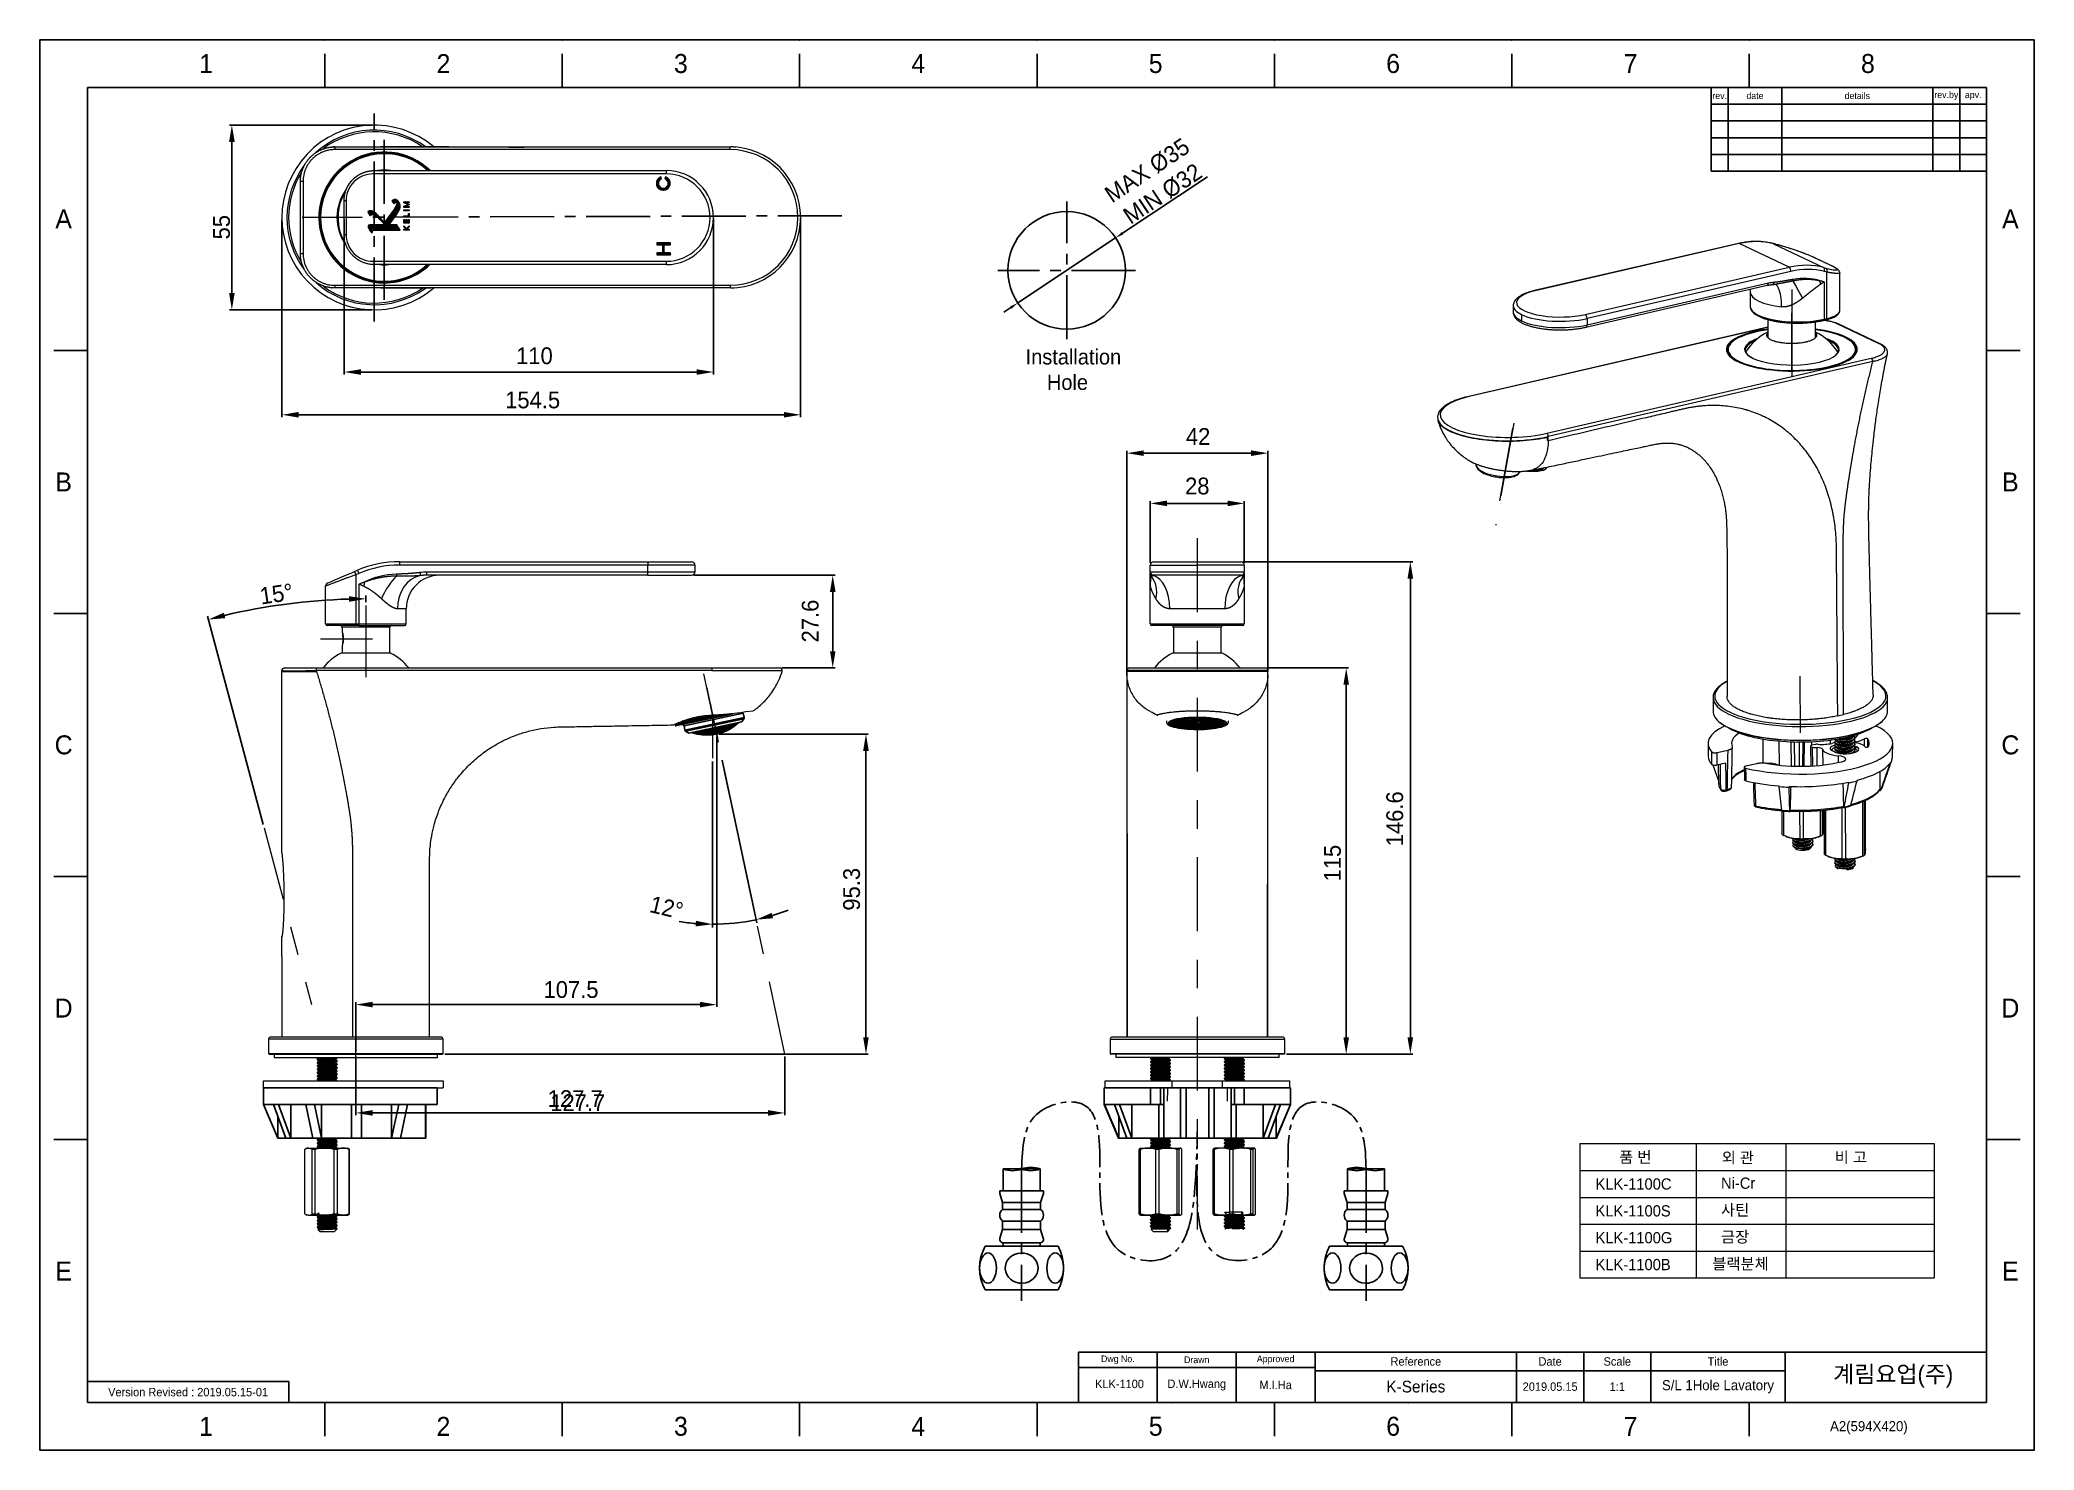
# Model space of a CAD drawing. Extents: x 9509 to 10103, y -14876 to -14456.
import ezdxf

# ---------------------------------------------------------------- set-up
doc = ezdxf.new("R2010")
doc.units = 0
doc.header["$MEASUREMENT"] = 0
for name, pattern in [('CENTER', [47.5, 22, -8.5, 8.5, -8.5]), ('CENTER2', [28.575, 19.05, -3.175, 3.175, -3.175]), ('CENTERX2', [101.6, 63.5, -12.7, 12.7, -12.7]), ('HIDDEN2', [4.7625, 3.175, -1.5875])]:
    doc.linetypes.add(name, pattern=pattern)
doc.layers.get('0').update_dxf_attribs({"linetype": 'CONTINUOUS'})
doc.layers.get('DEFPOINTS').update_dxf_attribs({"linetype": 'CONTINUOUS'})
for name, color, linetype in [('1', 4, 'HIDDEN2'), ('CENTER', 1, 'CENTER2'), ('DIM', 2, 'CONTINUOUS'), ('FORM', 7, 'CONTINUOUS'), ('TEXT', 2, 'CONTINUOUS')]:
    doc.layers.add(name, color=color, linetype=linetype)
doc.layers.add('5', color=2, linetype='CONTINUOUS', lineweight=9)
doc.styles.add('ROMANS', font='Gulim.ttf')
doc.styles.get("Standard").update_dxf_attribs({"font": 'Gulim.ttf'})
doc.dimstyles.new('ISO-25', dxfattribs={"dimtxt": 2.5, "dimasz": 2.5, "dimexe": 1.25, "dimexo": 0.625, "dimtad": 1, "dimtxsty": 'Standard', "dimcen": 2.5, "dimadec": 0, "dimazin": 0, "dimtfac": 1, "dimtmove": 0, "dimatfit": 3, "dimfxl": 0, "dimarcsym": 0})
doc.dimstyles.new('STANDARD$0', dxfattribs={"dimtxt": 3.5, "dimasz": 2.5, "dimexe": 0.7, "dimexo": 0.7, "dimgap": 0.5, "dimtad": 3, "dimdec": 4, "dimdsep": 46, "dimtxsty": 'Standard', "dimcen": 0, "dimclrd": 2, "dimclre": 2, "dimclrt": 4, "dimadec": 0, "dimazin": 0, "dimtp": 0.2, "dimtm": 0.1, "dimtfac": 0.5, "dimtdec": 4, "dimtmove": 1, "dimatfit": 3, "dimfxl": 0, "dimtolj": 1, "dimarcsym": 0})
doc.dimstyles.new('STANDARD$2', dxfattribs={"dimtxt": 3.5, "dimasz": 2.5, "dimexe": 1, "dimexo": 1, "dimgap": 0.8, "dimtad": 1, "dimdsep": 46, "dimtxsty": 'Standard', "dimcen": 0, "dimclrd": 2, "dimclre": 2, "dimclrt": 4, "dimadec": 1, "dimazin": 2, "dimtfac": 1, "dimtmove": 0, "dimatfit": 0, "dimfxl": 0, "dimtolj": 1, "dimarcsym": 0})
pattern_1 = [(135, (-2150.589, -25605.13087), (-0.08838834765, -0.08838834765), [])]

msp = doc.modelspace()

# ---------------------------------------------------------------- texts
at = {"char_height": 5.657, "attachment_point": 5}
for s, width, insert in [('1', 50, (9558.326, -14462.85)), ('2', 50, (9629.033, -14462.85)), ('3', 50, (9699.74, -14462.85)), ('4', 50, (9770.447, -14462.85)), ('5', 50, (9841.154, -14462.85)), ('6', 50, (9911.861, -14462.85)), ('7', 50, (9982.568, -14462.85)), ('8', 50, (10053.275, -14462.85)), ('A', 10, (9515.902, -14509.093)), ('A', 10, (10095.699, -14509.093)), ('B', 10, (9515.902, -14587.436)), ('B', 10, (10095.699, -14587.436)), ('C', 10, (9515.902, -14665.78)), ('C', 10, (10095.699, -14665.78)), ('D', 10, (9515.902, -14744.123)), ('D', 10, (10095.699, -14744.123)), ('E', 10, (9515.902, -14822.466)), ('E', 10, (10095.699, -14822.466)), ('1', 50, (9558.326, -14868.709)), ('2', 50, (9629.033, -14868.709)), ('3', 50, (9699.74, -14868.709)), ('4', 50, (9770.447, -14868.709)), ('5', 50, (9841.154, -14868.709)), ('6', 50, (9911.861, -14868.709)), ('7', 50, (9982.568, -14868.709))]:
    msp.add_mtext_dynamic_manual_height_columns(s, width=width, gutter_width=12.5, heights=[0], dxfattribs=dict(at, insert=insert))
at = {"layer": '5'}
for s, p in [('품 번', (9979.2, -14790.2)), ('외 관', (10009.732, -14790.326)), ('비 고 ', (10043.385, -14790.224)), ('KLK-1100C', (9972.148, -14798.193)), ('Ni-Cr', (10009.522, -14797.942)), ('KLK-1100S', (9972.148, -14806.193)), ('사틴', (10009.522, -14805.942)), ('KLK-1100G', (9972.148, -14814.193)), ('금장', (10009.522, -14813.942)), ('블랙분체', (10006.929, -14821.942)), ('KLK-1100B', (9972.148, -14822.193))]:
    msp.add_text(s, height=3.3442, dxfattribs=at).set_placement(p)
at = {"layer": '5', "style": 'ROMANS'}
msp.add_text(' A2(594X420)', height=3, dxfattribs=at).set_placement((10040.905, -14870.151))
at = {"layer": 'TEXT'}
for s, width, insert, char_height, attachment_point in [('rev.', 5, (10009.129, -14472.421), 2, 5), ('date', 16, (10019.629, -14472.421), 2, 5), ('details', 45, (10050.129, -14472.421), 2, 5), ('rev.by', 8, (10076.629, -14472.421), 2, 5), ('apv.', 8, (10084.629, -14472.421), 2, 5), ('Installation \\P{\\W3.8354; }Hole', 28.12245, (9802.414, -14547.896), 4.55, 1), ('Dwg No.', 23.5, (9829.879, -14848.888), 2, 5), ('Drawn', 23.5, (9853.379, -14848.888), 2, 5), ('Approved', 23.5, (9876.879, -14848.888), 2, 5), ('Reference', 60, (9918.629, -14849.388), 2.5, 5), ('Date', 20, (9958.629, -14849.388), 2.5, 5), ('Scale', 20, (9978.629, -14849.388), 2.5, 5), ('Title', 40, (10008.629, -14849.388), 2.5, 5), ('Version Revised : 2019.05.15-01', 60, (9552.972, -14858.513), 2.5, 5), ('KLK-1100', 23.5, (9830.37, -14856.089), 2.5, 5), ('D.W.Hwang', 23.5, (9853.379, -14856.388), 2.5, 5), ('M.I.Ha', 23.5, (9876.879, -14856.388), 2.5, 5), ('K-Series', 60, (9918.629, -14856.888), 3.5, 5), ('2019.05.15', 20, (9958.629, -14856.888), 2.5, 5), ('1:1', 20, (9978.629, -14856.888), 2.5, 5), ('S/L 1Hole Lavatory', 40, (10008.629, -14856.888), 3, 5)]:
    msp.add_mtext_dynamic_manual_height_columns(s, width=width, gutter_width=12.5, heights=[0], dxfattribs=dict(at, insert=insert, char_height=char_height, attachment_point=attachment_point))
at = {"layer": 'TEXT', "linetype": 'CENTERX2', "insert": (10060.805, -14853.897), "char_height": 5, "attachment_point": 5}
msp.add_mtext_dynamic_manual_height_columns('{\\fHYGothic-Medium|b0|i0|c129|p18;계림요업(주)}', width=60, gutter_width=12.5, heights=[0], dxfattribs=at)

# ---------------------------------------------------------------- blocks, each defined once
blk = doc.blocks.new('*D0')
at = {"layer": '5', "color": 2, "lineweight": -2}
for p, q in [((9599.43, -14509.32), (9599.43, -14555.4)), ((9709.42, -14508.97), (9709.42, -14555.4)), ((9604.43, -14554.7), (9704.42, -14554.7))]:
    blk.add_line(p, q, dxfattribs=at)
at = {"layer": '5', "color": 2}
for points in [[(9604.43, -14553.87), (9604.43, -14555.53), (9599.43, -14554.7)], [(9704.42, -14553.87), (9704.42, -14555.53), (9709.42, -14554.7)]]:
    blk.add_solid(points, dxfattribs=at)
at = {"layer": 'DEFPOINTS', "color": 0}
for p in [(9599.43, -14508.62), (9709.42, -14508.27), (9709.42, -14554.7)]:
    blk.add_point(p, dxfattribs=at)
at = {"layer": '5', "color": 4, "insert": (9656.12, -14549.89), "char_height": 5, "attachment_point": 5}
blk.add_mtext('\\A1;110', dxfattribs=at)
blk = doc.blocks.new('*D1')
at = {"layer": '5', "color": 2, "lineweight": -2}
for p, q in [((9580.92, -14509.36), (9580.92, -14568.13)), ((9735.41, -14508.89), (9735.41, -14568.13)), ((9585.92, -14567.43), (9730.41, -14567.43))]:
    blk.add_line(p, q, dxfattribs=at)
at = {"layer": '5', "color": 2}
for points in [[(9585.92, -14566.59), (9585.92, -14568.26), (9580.92, -14567.43)], [(9730.41, -14566.59), (9730.41, -14568.26), (9735.41, -14567.43)]]:
    blk.add_solid(points, dxfattribs=at)
at = {"layer": 'DEFPOINTS', "color": 0}
for p in [(9580.92, -14508.66), (9735.41, -14508.19), (9735.41, -14567.43)]:
    blk.add_point(p, dxfattribs=at)
at = {"layer": '5', "color": 4, "insert": (9655.59, -14563.04), "char_height": 5, "attachment_point": 5}
blk.add_mtext('\\A1;154.5', dxfattribs=at)
blk = doc.blocks.new('*D2')
at = {"layer": '5', "color": 2, "lineweight": -2}
for p, q in [((9703.63, -14615.21), (9745.67, -14615.21)), ((9744.97, -14620.21), (9744.97, -14637.84)), ((9729.82, -14642.84), (9745.67, -14642.84))]:
    blk.add_line(p, q, dxfattribs=at)
at = {"layer": '5', "color": 2}
for points in [[(9744.14, -14620.21), (9745.8, -14620.21), (9744.97, -14615.21)], [(9744.14, -14637.84), (9745.8, -14637.84), (9744.97, -14642.84)]]:
    blk.add_solid(points, dxfattribs=at)
at = {"layer": 'DEFPOINTS', "color": 0}
for p in [(9702.93, -14615.21), (9729.12, -14642.84), (9744.97, -14642.84)]:
    blk.add_point(p, dxfattribs=at)
at = {"layer": '5', "color": 4, "insert": (9738.27, -14628.86), "char_height": 5, "attachment_point": 5, "rotation": 90}
blk.add_mtext('\\A1;27.6', dxfattribs=at)
blk = doc.blocks.new('*D3')
at = {"layer": '5', "color": 2, "lineweight": -2}
for p, q in [((9605.93, -14623.21), (9605.93, -14621.24)), ((9575.35, -14689.49), (9558.73, -14627.45))]:
    blk.add_line(p, q, dxfattribs=at)
blk.add_arc((9605.93, -14803.6), 181.36, 91.57967, 103.42033, dxfattribs=at)
at = {"layer": '5', "color": 2}
for points in [[(9600.91, -14621.47), (9600.94, -14623.14), (9605.93, -14622.24)], [(9564.04, -14628), (9563.63, -14626.38), (9558.99, -14628.42)]]:
    blk.add_solid(points, dxfattribs=at)
at = {"layer": 'DEFPOINTS', "color": 0}
for p in [(9590.12, -14622.93), (9605.93, -14624.21), (9605.93, -14645.61), (9575.61, -14690.46), (9589.69, -14743.02)]:
    blk.add_point(p, dxfattribs=at)
at = {"layer": '5', "color": 4, "insert": (9579.28, -14620.8), "char_height": 5, "attachment_point": 5, "rotation": 8.29294}
blk.add_mtext('\\A1;15°', dxfattribs=at)
blk = doc.blocks.new('*D4')
at = {"layer": '5', "color": 2, "lineweight": -2}
for p, q in [((9839.54, -14611.51), (9839.54, -14593.12)), ((9844.54, -14593.82), (9862.54, -14593.82)), ((9867.54, -14611.51), (9867.54, -14593.12))]:
    blk.add_line(p, q, dxfattribs=at)
at = {"layer": '5', "color": 2}
for points in [[(9844.54, -14592.98), (9844.54, -14594.65), (9839.54, -14593.82)], [(9862.54, -14592.98), (9862.54, -14594.65), (9867.54, -14593.82)]]:
    blk.add_solid(points, dxfattribs=at)
at = {"layer": 'DEFPOINTS', "color": 0}
for p in [(9867.54, -14593.82), (9839.54, -14612.21), (9867.54, -14612.21)]:
    blk.add_point(p, dxfattribs=at)
at = {"layer": '5', "color": 4, "insert": (9853.54, -14588.68), "char_height": 5, "attachment_point": 5}
blk.add_mtext('\\A1;28', dxfattribs=at)
blk = doc.blocks.new('*D5')
at = {"layer": '5', "color": 2, "lineweight": -2}
for p, q in [((9712.05, -14670.27), (9722.36, -14718.78)), ((9709.2, -14670.68), (9709.2, -14720.16))]:
    blk.add_line(p, q, dxfattribs=at)
for start, end in [(270, 282), (286.59989, 291.19979), (260.80021, 265.40011)]:
    blk.add_arc((9709.2, -14656.87), 62.3, start, end, dxfattribs=at)
at = {"layer": '5', "color": 2}
for points in [[(9727.2, -14717.37), (9726.79, -14715.76), (9722.15, -14717.8)], [(9704.23, -14718.13), (9704.17, -14719.8), (9709.2, -14719.16)]]:
    blk.add_solid(points, dxfattribs=at)
at = {"layer": 'DEFPOINTS', "color": 0}
for p in [(9706.58, -14644.55), (9709.2, -14656.87), (9709.2, -14669.68), (9711.84, -14669.3), (9717.87, -14718.56)]:
    blk.add_point(p, dxfattribs=at)
at = {"layer": '5', "color": 4, "insert": (9695.48, -14714.18), "char_height": 5, "attachment_point": 5, "rotation": 346.54211}
blk.add_mtext('\\A1;12°', dxfattribs=at)
blk = doc.blocks.new('*D6')
at = {"layer": '5', "color": 2, "lineweight": -2}
for p, q in [((9874.48, -14642.84), (9898.59, -14642.84)), ((9897.89, -14752.84), (9897.89, -14647.84)), ((9880.08, -14757.84), (9898.59, -14757.84))]:
    blk.add_line(p, q, dxfattribs=at)
at = {"layer": '5', "color": 2}
for points in [[(9897.06, -14647.84), (9898.72, -14647.84), (9897.89, -14642.84)], [(9897.06, -14752.84), (9898.72, -14752.84), (9897.89, -14757.84)]]:
    blk.add_solid(points, dxfattribs=at)
at = {"layer": 'DEFPOINTS', "color": 0}
for p in [(9873.78, -14642.84), (9897.89, -14642.84), (9879.38, -14757.84)]:
    blk.add_point(p, dxfattribs=at)
at = {"layer": '5', "color": 4, "insert": (9893.82, -14700.97), "char_height": 5, "attachment_point": 5, "rotation": 90}
blk.add_mtext('\\A1;115', dxfattribs=at)
blk = doc.blocks.new('*D7')
at = {"layer": '5', "color": 2, "lineweight": -2}
for p, q in [((9867.24, -14611.21), (9917.69, -14611.21)), ((9916.99, -14752.84), (9916.99, -14616.21)), ((9880.08, -14757.84), (9917.69, -14757.84))]:
    blk.add_line(p, q, dxfattribs=at)
at = {"layer": '5', "color": 2}
for points in [[(9916.15, -14616.21), (9917.82, -14616.21), (9916.99, -14611.21)], [(9916.15, -14752.84), (9917.82, -14752.84), (9916.99, -14757.84)]]:
    blk.add_solid(points, dxfattribs=at)
at = {"layer": 'DEFPOINTS', "color": 0}
for p in [(9866.54, -14611.21), (9916.99, -14611.21), (9879.38, -14757.84)]:
    blk.add_point(p, dxfattribs=at)
at = {"layer": '5', "color": 4, "insert": (9912.37, -14687.76), "char_height": 5, "attachment_point": 5, "rotation": 90}
blk.add_mtext('\\A1;146.6', dxfattribs=at)
blk = doc.blocks.new('*D8')
at = {"layer": '5', "color": 2, "lineweight": -2}
for p, q in [((9710.4, -14663.23), (9710.4, -14743.79)), ((9602.92, -14757.14), (9602.92, -14742.39)), ((9607.92, -14743.09), (9705.4, -14743.09))]:
    blk.add_line(p, q, dxfattribs=at)
at = {"layer": '5', "color": 2}
for points in [[(9607.92, -14742.26), (9607.92, -14743.93), (9602.92, -14743.09)], [(9705.4, -14742.26), (9705.4, -14743.93), (9710.4, -14743.09)]]:
    blk.add_solid(points, dxfattribs=at)
at = {"layer": 'DEFPOINTS', "color": 0}
for p in [(9710.4, -14662.53), (9710.4, -14743.09), (9602.92, -14757.84)]:
    blk.add_point(p, dxfattribs=at)
at = {"layer": '5', "color": 4, "insert": (9667.02, -14738.64), "char_height": 5, "attachment_point": 5}
blk.add_mtext('\\A1;107.5', dxfattribs=at)
blk = doc.blocks.new('*D9')
at = {"layer": '5', "color": 2, "lineweight": -2}
for p, q in [((9607.72, -14481.16), (9565.31, -14481.16)), ((9566.01, -14531.16), (9566.01, -14486.16)), ((9607.72, -14536.16), (9565.31, -14536.16))]:
    blk.add_line(p, q, dxfattribs=at)
at = {"layer": '5', "color": 2}
for points in [[(9565.18, -14486.16), (9566.85, -14486.16), (9566.01, -14481.16)], [(9565.18, -14531.16), (9566.85, -14531.16), (9566.01, -14536.16)]]:
    blk.add_solid(points, dxfattribs=at)
at = {"layer": 'DEFPOINTS', "color": 0}
for p in [(9566.01, -14481.16), (9608.42, -14481.16), (9608.42, -14536.16)]:
    blk.add_point(p, dxfattribs=at)
at = {"layer": '5', "color": 4, "insert": (9562.95, -14511.57), "char_height": 5, "attachment_point": 5, "rotation": 90}
blk.add_mtext('\\A1;55', dxfattribs=at)
blk = doc.blocks.new('*D10')
at = {"layer": '5', "color": 2, "lineweight": -2}
for p, q in [((9832.58, -14643.61), (9832.58, -14578.16)), ((9837.58, -14578.86), (9869.58, -14578.86)), ((9874.58, -14643.61), (9874.58, -14578.16))]:
    blk.add_line(p, q, dxfattribs=at)
at = {"layer": '5', "color": 2}
for points in [[(9837.58, -14578.03), (9837.58, -14579.7), (9832.58, -14578.86)], [(9869.58, -14578.03), (9869.58, -14579.7), (9874.58, -14578.86)]]:
    blk.add_solid(points, dxfattribs=at)
at = {"layer": 'DEFPOINTS', "color": 0}
for p in [(9874.58, -14578.86), (9832.58, -14644.31), (9874.58, -14644.31)]:
    blk.add_point(p, dxfattribs=at)
at = {"layer": '5', "color": 4, "insert": (9853.78, -14573.89), "char_height": 5, "attachment_point": 5}
blk.add_mtext('\\A1;42', dxfattribs=at)
blk = doc.blocks.new('*D11')
at = {"layer": '5', "color": 2, "lineweight": -2}
for p, q in [((9711.1, -14662.53), (9755.56, -14662.53)), ((9754.86, -14752.84), (9754.86, -14667.53)), ((9629.42, -14757.84), (9755.56, -14757.84))]:
    blk.add_line(p, q, dxfattribs=at)
at = {"layer": '5', "color": 2}
for points in [[(9754.02, -14667.53), (9755.69, -14667.53), (9754.86, -14662.53)], [(9754.02, -14752.84), (9755.69, -14752.84), (9754.86, -14757.84)]]:
    blk.add_solid(points, dxfattribs=at)
at = {"layer": 'DEFPOINTS', "color": 0}
for p in [(9710.4, -14662.53), (9754.86, -14662.53), (9628.72, -14757.84)]:
    blk.add_point(p, dxfattribs=at)
at = {"layer": '5', "color": 4, "insert": (9750.61, -14708.75), "char_height": 5, "attachment_point": 5, "rotation": 90}
blk.add_mtext('\\A1;95.3', dxfattribs=at)
blk = doc.blocks.new('*D12')
at = {"layer": 'DEFPOINTS', "color": 0}
for p in [(9829.22, -14514.74), (9800.08, -14534.13)]:
    blk.add_point(p, dxfattribs=at)
at = {"layer": 'DIM', "color": 0, "lineweight": -2}
for p, q in [((9856.58, -14496.53), (9831.3, -14513.36)), ((9800.08, -14534.13), (9829.22, -14514.74)), ((9798, -14535.52), (9795.92, -14536.9))]:
    blk.add_line(p, q, dxfattribs=at)
at = {"layer": 'DIM', "color": 0}
for points in [[(9831.07, -14513.01), (9831.53, -14513.7), (9829.22, -14514.74)], [(9797.77, -14535.17), (9798.23, -14535.86), (9800.08, -14534.13)]]:
    blk.add_solid(points, dxfattribs=at)
at = {"layer": 'DIM', "color": 0, "insert": (9840.93, -14498.17), "char_height": 5, "attachment_point": 5, "rotation": 33.64357}
blk.add_mtext('{\\fMS PGothic|b0|i0|c129|p34;MAX %%C35\\PMIN %%C32}', dxfattribs=at)
blk = doc.blocks.new('*D13')
at = {"layer": '5', "color": 2, "lineweight": -2}
for p, q in [((9602.92, -14758.54), (9602.92, -14776.06)), ((9730.66, -14758.54), (9730.66, -14776.06)), ((9607.92, -14775.36), (9725.66, -14775.36))]:
    blk.add_line(p, q, dxfattribs=at)
at = {"layer": '5', "color": 2}
for points in [[(9607.92, -14774.52), (9607.92, -14776.19), (9602.92, -14775.36)], [(9725.66, -14774.52), (9725.66, -14776.19), (9730.66, -14775.36)]]:
    blk.add_solid(points, dxfattribs=at)
at = {"layer": 'DEFPOINTS', "color": 0}
for p in [(9602.92, -14757.84), (9730.66, -14757.84), (9730.66, -14775.36)]:
    blk.add_point(p, dxfattribs=at)
at = {"layer": '5', "color": 4, "insert": (9669.01, -14772.29), "char_height": 5, "attachment_point": 5}
blk.add_mtext('\\A1;127.7', dxfattribs=at)
blk = doc.blocks.new('*D14')
at = {"layer": '5', "color": 2, "lineweight": -2}
for p, q in [((9602.92, -14758.54), (9602.92, -14776.06)), ((9730.66, -14758.54), (9730.66, -14776.06)), ((9607.92, -14775.36), (9725.66, -14775.36))]:
    blk.add_line(p, q, dxfattribs=at)
at = {"layer": '5', "color": 2}
for points in [[(9607.92, -14774.52), (9607.92, -14776.19), (9602.92, -14775.36)], [(9725.66, -14774.52), (9725.66, -14776.19), (9730.66, -14775.36)]]:
    blk.add_solid(points, dxfattribs=at)
at = {"layer": 'DEFPOINTS', "color": 0}
for p in [(9602.92, -14757.84), (9730.66, -14757.84), (9730.66, -14775.36)]:
    blk.add_point(p, dxfattribs=at)
at = {"layer": '5', "color": 4, "insert": (9668.25, -14771.08), "char_height": 5, "attachment_point": 5}
blk.add_mtext('\\A1;127.7', dxfattribs=at)

# ---------------------------------------------------------------- dimensions: what is measured, and where the dimension line sits
at = {"layer": '5'}
for base, p1, p2, picture, middle in [((9566.015, -14481.163), (9608.415, -14536.163), (9608.415, -14481.163), '*D9', (9566.015, -14511.568)), ((9916.986, -14611.207), (9879.381, -14757.841), (9866.544, -14611.207), '*D7', (9915.441, -14687.755)), ((9897.892, -14642.841), (9879.381, -14757.841), (9873.781, -14642.841), '*D6', (9896.888, -14700.972)), ((9754.856, -14662.528), (9628.715, -14757.841), (9710.4, -14662.528), '*D11', (9753.675, -14708.746))]:
    dim = msp.add_linear_dim(base=base, p1=p1, p2=p2, angle=90, dimstyle='STANDARD$0', override={"dimtxt": 5, "dimasz": 5, "dimdec": 1, "dimzin": 9, "dimtdec": 1, "dimfxl": 1.25, "dimtfill": 1}, dxfattribs=at)
    dim.commit()
    dim.dimension.update_dxf_attribs({"geometry": picture, "text_midpoint": middle, "dimtype": 128})
for base, p1, p2, text, picture, middle in [((9735.41, -14567.426), (9580.915, -14508.663), (9735.41, -14508.187), '154.5', '*D1', (9655.593, -14566.107)), ((9709.419, -14554.699), (9599.426, -14508.622), (9709.419, -14508.27), '110', '*D0', (9656.119, -14552.964))]:
    dim = msp.add_linear_dim(base=base, p1=p1, p2=p2, text=text, dimstyle='STANDARD$0', override={"dimtxt": 5, "dimasz": 5, "dimdec": 1, "dimzin": 9, "dimtdec": 1, "dimfxl": 1.25, "dimtfill": 1}, dxfattribs=at)
    dim.commit()
    dim.dimension.update_dxf_attribs({"geometry": picture, "text_midpoint": middle, "dimtype": 128})
for base, p1, p2, picture, middle in [((9874.585, -14578.863), (9832.578, -14644.308), (9874.585, -14644.308), '*D10', (9853.785, -14576.952)), ((9867.544, -14593.817), (9839.544, -14612.207), (9867.544, -14612.207), '*D4', (9853.544, -14591.744)), ((9710.4, -14743.092), (9602.915, -14757.841), (9710.4, -14662.528), '*D8', (9667.016, -14741.715)), ((9730.659, -14775.356), (9602.915, -14757.841), (9730.659, -14757.841), '*D13', (9669.007, -14775.356)), ((9730.659, -14775.356), (9602.915, -14757.841), (9730.659, -14757.841), '*D14', (9668.254, -14774.154))]:
    dim = msp.add_linear_dim(base=base, p1=p1, p2=p2, dimstyle='STANDARD$0', override={"dimtxt": 5, "dimasz": 5, "dimdec": 1, "dimzin": 9, "dimtdec": 1, "dimfxl": 1.25, "dimtfill": 1}, dxfattribs=at)
    dim.commit()
    dim.dimension.update_dxf_attribs({"geometry": picture, "text_midpoint": middle, "dimtype": 128})
for base, line1, line2, picture, middle in [((9590.119, -14622.929), ((9605.926, -14624.207), (9605.926, -14645.606)), ((9575.61, -14690.456), (9589.694, -14743.02)), '*D3', (9579.768, -14624.135)), ((9717.866, -14718.557), ((9709.196, -14656.867), (9709.196, -14669.684)), ((9711.838, -14669.296), (9706.579, -14644.551)), '*D5', (9694.698, -14717.453))]:
    dim = msp.add_angular_dim_2l(base=base, line1=line1, line2=line2, dimstyle='STANDARD$2', override={"dimtxt": 5, "dimasz": 5, "dimdec": 1, "dimzin": 9, "dimtdec": 1, "dimfxl": 1.25, "dimtfill": 1}, dxfattribs=at)
    dim.commit()
    dim.dimension.update_dxf_attribs({"geometry": picture, "text_midpoint": middle, "dimtype": 130})
dim = msp.add_linear_dim(base=(9744.97, -14642.841), p1=(9702.926, -14615.207), p2=(9729.115, -14642.841), angle=90, text='27.6', dimstyle='STANDARD$0', override={"dimtxt": 5, "dimasz": 5, "dimdec": 1, "dimzin": 9, "dimtdec": 1, "dimfxl": 1.25, "dimtfill": 1}, dxfattribs=at)
dim.commit()
dim.dimension.update_dxf_attribs({"geometry": '*D2', "text_midpoint": (9741.334, -14628.859), "dimtype": 128})
at = {"layer": 'DIM'}
dim = msp.add_diameter_dim_2p(p1=(9800.08, -14534.133), p2=(9829.217, -14514.742), text='{\\fMS PGothic|b0|i0|c129|p34;MAX %%C35\\PMIN %%C32}', dimstyle='ISO-25', override={"dimtxt": 5, "dimcen": 5, "dimfxl": 1.25}, dxfattribs=at)
dim.commit()
dim.dimension.update_dxf_attribs({"geometry": '*D12', "text_midpoint": (9840.933, -14498.17)})

# ---------------------------------------------------------------- hatches: boundary and pattern name
at = {"layer": '5', "linetype": 'Continuous'}
h = msp.add_hatch(dxfattribs=at)
h.set_pattern_fill('ANSI31', color=256, scale=0.2, angle=90)
h.set_pattern_definition([(135, (-9899.459157, -29296.05517), (-0.01767766953, -0.01767766953), [])])
h.paths.add_polyline_path([(9693.939, -14497.167), (9693.794, -14496.58, 5.7439115), (9695.188, -14496.58), (9695.044, -14497.167, -5.0937924)])
at = {"layer": '5'}
h = msp.add_hatch(dxfattribs=at)
h.set_pattern_fill('ANSI31', color=256, angle=90)
h.set_pattern_definition(pattern_1)
h.paths.add_polyline_path([(9618.849, -14504.258), (9617.627, -14504.258), (9618.849, -14504.741), (9618.849, -14504.939), (9617.634, -14505.417), (9618.849, -14505.417), (9618.849, -14505.655), (9617.246, -14505.655), (9617.246, -14505.328), (9618.488, -14504.835), (9617.246, -14504.35), (9617.246, -14504.017), (9618.849, -14504.017)])
h = msp.add_hatch(dxfattribs=at)
h.set_pattern_fill('ANSI31', color=256, angle=90)
h.set_pattern_definition(pattern_1)
h.paths.add_polyline_path([(9618.851, -14506.67), (9617.246, -14506.67), (9617.246, -14506.437), (9618.851, -14506.437)])
h = msp.add_hatch(dxfattribs=at)
h.set_pattern_fill('ANSI31', color=256, angle=90)
h.set_pattern_definition(pattern_1)
h.paths.add_polyline_path([(9618.849, -14508.464), (9617.246, -14508.464), (9617.246, -14508.228), (9618.645, -14508.228), (9618.645, -14507.452), (9618.849, -14507.452)])
h = msp.add_hatch(dxfattribs=at)
h.set_pattern_fill('ANSI31', color=256, angle=90)
h.set_pattern_definition(pattern_1)
h.paths.add_polyline_path([(9617.445, -14509.28), (9617.445, -14510.15), (9617.917, -14510.15), (9617.917, -14509.303), (9618.119, -14509.303), (9618.119, -14510.15), (9618.645, -14510.15), (9618.645, -14509.262), (9618.849, -14509.262), (9618.849, -14510.387), (9617.246, -14510.387), (9617.246, -14509.28)])
h = msp.add_hatch(dxfattribs=at)
h.set_pattern_fill('ANSI31', color=256, angle=90)
h.set_pattern_definition(pattern_1)
h.paths.add_polyline_path([(9618.133, -14512.191), (9618.849, -14512.191), (9618.849, -14512.428), (9617.246, -14512.428), (9617.246, -14512.191), (9617.961, -14512.191), (9617.246, -14511.488), (9617.246, -14511.189), (9618.041, -14511.981), (9618.849, -14511.187), (9618.849, -14511.486)])
at = {"layer": '5', "linetype": 'Continuous'}
h = msp.add_hatch(dxfattribs=at)
h.set_pattern_fill('ANSI31', color=256, scale=0.21, angle=90)
h.set_pattern_definition([(135, (-10872.430211, -30055.350715), (-0.018561553006, -0.018561553006), [])])
h.paths.add_polyline_path([(9694.257, -14519.216), (9694.257, -14516.825), (9692.581, -14516.825), (9692.581, -14516.199), (9696.648, -14516.199), (9696.648, -14516.825), (9694.725, -14516.825), (9694.725, -14519.216), (9696.648, -14519.216), (9696.648, -14519.842), (9692.581, -14519.842), (9692.581, -14519.216)])

# ---------------------------------------------------------------- linework, layer by layer
for p, q in [((9593.679, -14469.921), (9593.679, -14459.921)), ((9664.386, -14469.921), (9664.386, -14459.921)), ((9735.093, -14469.921), (9735.093, -14459.921)), ((9805.801, -14469.921), (9805.801, -14459.921)), ((9876.508, -14469.921), (9876.508, -14459.921)), ((9947.215, -14469.921), (9947.215, -14459.921)), ((10017.922, -14469.921), (10017.922, -14459.921)), ((10088.629, -14469.921), (9522.972, -14469.921)), ((9522.972, -14469.921), (9522.972, -14861.638)), ((10088.629, -14861.638), (10088.629, -14469.921)), ((9522.972, -14548.264), (9512.972, -14548.264)), ((10088.629, -14548.264), (10098.629, -14548.264)), ((9522.972, -14626.608), (9512.972, -14626.608)), ((10088.629, -14626.608), (10098.629, -14626.608)), ((9522.972, -14704.951), (9512.972, -14704.951)), ((10088.629, -14704.951), (10098.629, -14704.951)), ((9522.972, -14783.295), (9512.972, -14783.295)), ((10088.629, -14783.295), (10098.629, -14783.295)), ((9806.723, -14792.055, 0), (9795.723, -14792.055, 0)), ((9795.723, -14798.574, 0), (9795.723, -14792.055, 0)), ((9806.723, -14798.574, 0), (9806.723, -14792.055, 0)), ((9898.307, -14792.055, 0), (9909.307, -14792.055, 0)), ((9898.307, -14798.574, 0), (9898.307, -14792.055, 0)), ((9909.307, -14798.574, 0), (9909.307, -14792.055, 0)), ((9807.723, -14798.574, 0), (9794.723, -14798.574, 0)), ((9794.723, -14798.574, 0), (9794.723, -14799.341, 0)), ((9795.573, -14802.074, 0), (9794.723, -14799.341, 0)), ((9806.873, -14802.074, 0), (9807.723, -14799.341, 0)), ((9807.723, -14798.574, 0), (9807.723, -14799.341, 0)), ((9897.307, -14798.574, 0), (9910.307, -14798.574, 0)), ((9897.307, -14798.574, 0), (9897.307, -14799.341, 0)), ((9898.157, -14802.074, 0), (9897.307, -14799.341, 0)), ((9909.457, -14802.074, 0), (9910.307, -14799.341, 0)), ((9910.307, -14798.574, 0), (9910.307, -14799.341, 0)), ((9795.573, -14802.074, 0), (9795.573, -14804.074, 0)), ((9806.873, -14802.074, 0), (9795.573, -14802.074, 0)), ((9806.873, -14804.074, 0), (9795.573, -14804.074, 0)), ((9806.873, -14802.074, 0), (9806.873, -14804.074, 0)), ((9898.157, -14802.074, 0), (9898.157, -14804.074, 0)), ((9898.157, -14802.074, 0), (9909.457, -14802.074, 0)), ((9898.157, -14804.074, 0), (9909.457, -14804.074, 0)), ((9909.457, -14802.074, 0), (9909.457, -14804.074, 0)), ((9795.573, -14810.074, 0), (9794.773, -14812.647, 0)), ((9806.873, -14807.574, 0), (9795.573, -14807.574, 0)), ((9795.573, -14807.574, 0), (9795.573, -14810.074, 0)), ((9806.873, -14810.074, 0), (9795.573, -14810.074, 0)), ((9806.873, -14807.574, 0), (9806.873, -14810.074, 0)), ((9806.873, -14810.074, 0), (9807.673, -14812.647, 0)), ((9898.157, -14810.074, 0), (9897.357, -14812.647, 0)), ((9898.157, -14807.574, 0), (9909.457, -14807.574, 0)), ((9898.157, -14807.574, 0), (9898.157, -14810.074, 0)), ((9898.157, -14810.074, 0), (9909.457, -14810.074, 0)), ((9909.457, -14807.574, 0), (9909.457, -14810.074, 0)), ((9909.457, -14810.074, 0), (9910.258, -14812.647, 0)), ((9812.115, -14815.074, 0), (9790.331, -14815.074, 0)), ((9795.723, -14815.074, 0), (9795.723, -14814.069, 0)), ((9806.623, -14814.074, 0), (9795.823, -14814.074, 0)), ((9806.723, -14815.074, 0), (9806.723, -14814.069, 0)), ((9892.915, -14815.074, 0), (9914.7, -14815.074, 0)), ((9898.307, -14815.074, 0), (9898.307, -14814.069, 0)), ((9898.407, -14814.074, 0), (9909.207, -14814.074, 0)), ((9909.307, -14815.074, 0), (9909.307, -14814.069, 0)), ((9798.723, -14828.074, 0), (9790.331, -14828.074, 0)), ((9812.115, -14828.074, 0), (9798.723, -14828.074, 0)), ((9892.915, -14828.074, 0), (9906.307, -14828.074, 0)), ((9906.307, -14828.074, 0), (9914.7, -14828.074, 0)), ((9522.972, -14861.638), (10088.629, -14861.638)), ((9593.679, -14861.638), (9593.679, -14871.638)), ((9664.386, -14861.638), (9664.386, -14871.638)), ((9735.093, -14861.638), (9735.093, -14871.638)), ((9805.801, -14861.638), (9805.801, -14871.638)), ((9876.508, -14861.638), (9876.508, -14871.638)), ((9947.215, -14861.638), (9947.215, -14871.638)), ((10017.922, -14861.638), (10017.922, -14871.638))]:
    msp.add_line(p, q)
at = {"color": 2, "lineweight": 0}
for p, q in [((9617.246, -14511.488), (9617.246, -14511.189)), ((9617.246, -14511.189), (9618.041, -14511.981)), ((9617.961, -14512.191), (9617.246, -14511.488)), ((9617.246, -14512.428), (9617.246, -14512.191)), ((9617.246, -14512.191), (9617.961, -14512.191)), ((9618.849, -14512.428), (9617.246, -14512.428)), ((9618.041, -14511.981), (9618.849, -14511.187)), ((9618.849, -14511.486), (9618.133, -14512.191)), ((9618.133, -14512.191), (9618.849, -14512.191)), ((9618.849, -14511.187), (9618.849, -14511.486)), ((9618.849, -14512.191), (9618.849, -14512.428))]:
    msp.add_line(p, q, dxfattribs=at)
at = {"color": 7, "linetype": 'Continuous'}
for p, q in [((9715.172, -14656.475), (9698.126, -14660.098)), ((9700.675, -14660.067), (9718.282, -14656.325)), ((9718.551, -14657.589), (9700.944, -14661.332)), ((9701.161, -14661.647), (9718.481, -14657.965)), ((9717.89, -14658.877), (9718.481, -14657.965)), ((9718.551, -14657.589), (9718.282, -14656.325)), ((9697.801, -14659.684), (9698.191, -14659.785)), ((9698.08, -14660.068), (9698.081, -14660.065)), ((9698.126, -14660.098), (9698.08, -14660.068)), ((9698.223, -14659.951), (9698.081, -14660.065)), ((9698.191, -14659.785), (9698.19, -14659.785)), ((9700.944, -14661.332), (9700.675, -14660.067)), ((9701.161, -14661.647), (9702.072, -14662.239)), ((9717.89, -14658.877), (9702.072, -14662.239)), ((9717.858, -14658.898), (9702.11, -14662.246)), ((9703.046, -14662.092), (9703.052, -14662.121)), ((9703.154, -14662.108), (9703.137, -14662.027)), ((9703.277, -14662.194), (9703.271, -14662.166)), ((9703.768, -14662.12), (9703.796, -14662.252)), ((9703.871, -14662.114), (9703.822, -14661.882)), ((9704.017, -14662.312), (9703.99, -14662.18)), ((9704.456, -14661.992), (9704.498, -14662.19)), ((9704.555, -14661.965), (9704.506, -14661.736)), ((9704.51, -14662.245), (9704.56, -14662.481)), ((9704.553, -14662.505), (9704.566, -14662.509)), ((9704.569, -14662.525), (9704.566, -14662.509)), ((9704.671, -14662.512), (9704.616, -14662.255)), ((9704.717, -14662.238), (9704.676, -14662.042)), ((9705.112, -14661.709), (9705.168, -14661.975)), ((9705.206, -14661.66), (9705.191, -14661.591)), ((9705.297, -14662.579), (9705.27, -14662.453)), ((9705.37, -14662.435), (9705.289, -14662.05)), ((9705.385, -14662.012), (9705.329, -14661.748)), ((9705.776, -14661.466), (9705.805, -14661.605)), ((9706.038, -14662.211), (9705.928, -14661.692)), ((9705.942, -14662.249), (9705.982, -14662.438)), ((9706.02, -14661.632), (9705.976, -14661.424)), ((9706.196, -14662.461), (9706.156, -14662.273)), ((9706.675, -14661.837), (9706.56, -14661.3)), ((9706.583, -14661.896), (9706.637, -14662.152)), ((9706.833, -14662.584), (9706.754, -14662.213)), ((9706.849, -14662.164), (9706.795, -14661.91)), ((9706.964, -14662.705), (9706.946, -14662.623)), ((9707.19, -14661.386), (9707.26, -14661.714)), ((9707.277, -14661.304), (9707.245, -14661.154)), ((9707.487, -14662.29), (9707.379, -14661.787)), ((9707.392, -14662.338), (9707.431, -14662.522)), ((9707.469, -14661.717), (9707.4, -14661.39)), ((9707.64, -14662.522), (9707.601, -14662.339)), ((9707.83, -14661.03), (9707.848, -14661.113)), ((9708.108, -14661.848), (9707.97, -14661.2)), ((9708.018, -14661.917), (9708.071, -14662.167)), ((9708.055, -14661.107), (9708.03, -14660.987)), ((9708.167, -14662.617), (9708.184, -14662.698)), ((9708.263, -14662.578), (9708.186, -14662.215)), ((9708.278, -14662.157), (9708.225, -14661.908)), ((9708.391, -14662.686), (9708.374, -14662.606)), ((9708.611, -14661.339), (9708.68, -14661.661)), ((9708.696, -14661.247), (9708.614, -14660.863)), ((9708.902, -14662.216), (9708.797, -14661.721)), ((9708.81, -14662.274), (9708.848, -14662.455)), ((9708.884, -14661.641), (9708.816, -14661.32)), ((9709.053, -14662.433), (9709.014, -14662.253)), ((9709.199, -14660.739), (9709.253, -14660.992)), ((9709.509, -14661.706), (9709.373, -14661.065)), ((9709.455, -14660.961), (9709.399, -14660.696)), ((9709.422, -14661.785), (9709.474, -14662.031)), ((9709.569, -14662.476), (9709.586, -14662.556)), ((9709.663, -14662.428), (9709.586, -14662.068)), ((9709.676, -14662), (9709.624, -14661.754)), ((9709.788, -14662.524), (9709.771, -14662.444)), ((9710.082, -14661.034), (9709.984, -14660.572)), ((9709.999, -14661.136), (9710.067, -14661.456)), ((9710.287, -14661.996), (9710.182, -14661.504)), ((9710.197, -14662.065), (9710.235, -14662.244)), ((9710.267, -14661.414), (9710.199, -14661.095)), ((9710.435, -14662.202), (9710.397, -14662.023)), ((9710.569, -14660.448), (9710.625, -14660.712)), ((9710.879, -14661.414), (9710.742, -14660.774)), ((9710.822, -14660.658), (9710.769, -14660.405)), ((9710.793, -14661.505), (9710.846, -14661.751)), ((9710.94, -14662.195), (9710.957, -14662.275)), ((9711.032, -14662.137), (9710.956, -14661.777)), ((9711.043, -14661.698), (9710.991, -14661.451)), ((9711.155, -14662.222), (9711.138, -14662.143)), ((9711.435, -14660.665), (9711.353, -14660.281)), ((9711.355, -14660.78), (9711.423, -14661.101)), ((9711.641, -14661.634), (9711.536, -14661.139)), ((9711.618, -14661.036), (9711.55, -14660.715)), ((9711.553, -14661.713), (9711.592, -14661.893)), ((9711.787, -14661.83), (9711.749, -14661.65)), ((9711.938, -14660.157), (9711.963, -14660.276)), ((9712.216, -14660.975), (9712.079, -14660.327)), ((9712.134, -14661.077), (9712.187, -14661.326)), ((9712.156, -14660.198), (9712.138, -14660.114)), ((9712.282, -14661.775), (9712.299, -14661.855)), ((9712.372, -14661.705), (9712.294, -14661.342)), ((9712.38, -14661.251), (9712.327, -14661.002)), ((9712.492, -14661.782), (9712.475, -14661.701)), ((9712.677, -14660.268), (9712.747, -14660.595)), ((9712.755, -14660.139), (9712.723, -14659.99)), ((9712.964, -14661.126), (9712.857, -14660.622)), ((9712.937, -14660.507), (9712.867, -14660.179)), ((9712.879, -14661.217), (9712.918, -14661.4)), ((9713.109, -14661.315), (9713.07, -14661.132)), ((9713.522, -14660.382), (9713.407, -14659.844)), ((9713.442, -14660.497), (9713.496, -14660.751)), ((9713.593, -14661.21), (9713.611, -14661.292)), ((9713.68, -14661.129), (9713.601, -14660.757)), ((9713.684, -14660.654), (9713.63, -14660.398)), ((9713.992, -14659.72), (9714.036, -14659.928)), ((9714.255, -14660.465), (9714.145, -14659.946)), ((9714.173, -14660.569), (9714.213, -14660.757)), ((9714.221, -14659.816), (9714.192, -14659.677)), ((9714.399, -14660.649), (9714.358, -14660.46)), ((9714.715, -14659.753), (9714.771, -14660.017)), ((9714.792, -14659.622), (9714.777, -14659.553)), ((9714.956, -14660.397), (9714.874, -14660.013)), ((9714.954, -14659.895), (9714.897, -14659.629)), ((9715.055, -14660.373), (9715.082, -14660.499)), ((9715.431, -14659.756), (9715.473, -14659.951)), ((9715.51, -14659.636), (9715.462, -14659.408)), ((9715.626, -14660.183), (9715.572, -14659.926)), ((9715.653, -14659.819), (9715.611, -14659.621)), ((9715.665, -14659.873), (9715.715, -14660.109)), ((9715.705, -14660.118), (9715.715, -14660.109)), ((9715.721, -14660.138), (9715.732, -14660.129)), ((9715.721, -14660.138), (9715.724, -14660.153)), ((9716.114, -14659.603), (9716.142, -14659.735)), ((9716.196, -14659.494), (9716.146, -14659.262)), ((9716.32, -14659.59), (9716.292, -14659.458)), ((9716.765, -14659.297), (9716.771, -14659.325)), ((9716.848, -14659.197), (9716.831, -14659.117)), ((9716.946, -14659.167), (9716.94, -14659.139)), ((9575.415, -14772.841), (9575.415, -14767.841)), ((9627.165, -14767.841), (9575.415, -14767.841)), ((9627.165, -14767.841), (9627.165, -14772.841)), ((9825.831, -14772.841), (9825.831, -14767.841)), ((9825.831, -14767.841), (9881.331, -14767.841)), ((9839.651, -14767.841), (9839.651, -14772.841)), ((9842.581, -14772.841), (9842.581, -14767.841)), ((9843.581, -14767.841), (9843.581, -14782.841)), ((9848.581, -14767.841), (9848.581, -14782.841)), ((9850.202, -14782.841), (9850.202, -14767.841)), ((9856.961, -14782.841), (9856.961, -14767.841)), ((9858.581, -14782.841), (9858.581, -14767.841)), ((9863.581, -14782.841), (9863.581, -14767.841)), ((9864.581, -14767.841), (9864.581, -14772.841)), ((9867.512, -14772.841), (9867.512, -14767.841)), ((9881.331, -14772.841), (9881.331, -14767.841)), ((9579.665, -14782.841), (9575.415, -14772.841)), ((9575.415, -14772.841), (9627.165, -14772.841)), ((9575.456, -14772.841), (9579.713, -14782.841)), ((9582.105, -14782.841), (9578.418, -14772.841)), ((9579.713, -14782.841), (9579.713, -14776.354)), ((9579.918, -14772.841), (9583.605, -14782.841)), ((9583.605, -14782.841), (9583.605, -14772.841)), ((9590.14, -14782.841), (9588.012, -14772.841)), ((9590.61, -14772.841), (9592.738, -14782.841)), ((9592.738, -14782.841), (9592.738, -14772.841)), ((9601.665, -14782.841), (9601.665, -14772.841)), ((9604.665, -14772.841), (9604.665, -14782.841)), ((9613.592, -14772.841), (9613.592, -14782.841)), ((9613.592, -14782.841), (9615.721, -14772.841)), ((9618.319, -14772.841), (9616.19, -14782.841)), ((9623.666, -14772.841), (9623.666, -14782.841)), ((9623.793, -14782.841), (9623.793, -14772.841)), ((9830.081, -14782.841), (9825.831, -14772.841)), ((9825.831, -14772.841), (9843.581, -14772.841)), ((9825.872, -14772.841), (9830.129, -14782.841)), ((9832.521, -14782.841), (9828.834, -14772.841)), ((9830.129, -14782.841), (9830.129, -14776.354)), ((9830.334, -14772.841), (9834.021, -14782.841)), ((9834.021, -14782.841), (9834.021, -14772.841)), ((9842.092, -14772.841), (9842.092, -14782.841)), ((9863.581, -14772.841), (9881.331, -14772.841)), ((9865.07, -14782.841), (9865.07, -14772.841)), ((9873.141, -14772.841), (9873.141, -14782.841)), ((9873.141, -14782.841), (9876.828, -14772.841)), ((9878.328, -14772.841), (9874.641, -14782.841)), ((9877.033, -14782.841), (9881.291, -14772.841)), ((9877.033, -14776.354), (9877.033, -14782.841)), ((9877.081, -14782.841), (9881.331, -14772.841)), ((9579.665, -14782.841), (9623.793, -14782.841)), ((9830.081, -14782.841), (9877.081, -14782.841))]:
    msp.add_line(p, q, dxfattribs=at)
msp.add_lwpolyline([(9508.831, -14455.78), (10102.77, -14455.78), (10102.77, -14875.78), (9508.831, -14875.78)], close=True)
at = {"color": 2, "lineweight": 0}
for points in [[(9618.849, -14504.258), (9617.627, -14504.258), (9618.849, -14504.741), (9618.849, -14504.939), (9617.634, -14505.417), (9618.849, -14505.417), (9618.849, -14505.655), (9617.246, -14505.655), (9617.246, -14505.328), (9618.488, -14504.835), (9617.246, -14504.35), (9617.246, -14504.017), (9618.849, -14504.017), (9618.849, -14504.258)], [(9618.851, -14506.67), (9617.246, -14506.67), (9617.246, -14506.437), (9618.851, -14506.437), (9618.851, -14506.67)], [(9618.849, -14508.464), (9617.246, -14508.464), (9617.246, -14508.228), (9618.645, -14508.228), (9618.645, -14507.452), (9618.849, -14507.452), (9618.849, -14508.464)], [(9617.445, -14509.28), (9617.445, -14510.15), (9617.917, -14510.15), (9617.917, -14509.303), (9618.119, -14509.303), (9618.119, -14510.15), (9618.645, -14510.15), (9618.645, -14509.262), (9618.849, -14509.262), (9618.849, -14510.387), (9617.246, -14510.387), (9617.246, -14509.28), (9617.445, -14509.28)]]:
    msp.add_lwpolyline(points, dxfattribs=at)
at = {"color": 7, "linetype": 'Continuous'}
msp.add_lwpolyline([(9698.19, -14659.785), (9698.191, -14659.785), (9698.215, -14659.797), (9698.251, -14659.841), (9698.253, -14659.906), (9698.232, -14659.942), (9698.223, -14659.951)], dxfattribs=at)
msp.add_circle((9814.648, -14524.438), 17.5)
for centre, radius, start, end in [((9718.062, -14657.693), 0.5, 327, 12), ((9700.186, -14660.171), 0.5, 12, 93.269652), ((9701.433, -14661.228), 0.5, 192, 237), ((9702.099, -14662.197), 0.05, 237, 282), ((9707.375, -14651.168), 11.75, 247.998556, 248.383719), ((9707.479, -14651.131), 11.799, 247.780719, 247.979495), ((9707.493, -14648.854), 13.99, 251.491119, 252.457942), ((9707.469, -14651.156), 11.771, 247.979373, 248.494114), ((9705.805, -14651.845), 10.6, 255.514094, 256.202063), ((9705.891, -14651.894), 10.601, 255.690927, 258.567844), ((9705.779, -14651.955), 10.487, 256.196636, 259.096909), ((9708.078, -14651.011), 11.916, 246.897232, 248.794439), ((9708.171, -14650.996), 11.92, 246.825328, 248.405323), ((9708.145, -14651.06), 11.851, 248.405888, 248.857904), ((9705.868, -14652), 10.492, 258.573302, 259.255637), ((9705.394, -14652.152), 10.078, 261.306223, 262.027179), ((9707.638, -14651.34), 11.583, 251.237625, 251.738402), ((9705.496, -14652.166), 10.127, 261.442639, 264.313673), ((9705.383, -14652.237), 9.992, 262.022911, 264.919513), ((9707.607, -14651.435), 11.484, 251.7364, 254.576199), ((9707.702, -14651.42), 11.498, 251.311865, 254.14294), ((9708.758, -14650.866), 11.929, 246.809729, 248.860247), ((9708.847, -14650.856), 11.909, 246.873892, 248.4829), ((9708.822, -14650.919), 11.842, 248.483517, 248.87729), ((9705.488, -14652.247), 10.045, 264.317955, 265.02532), ((9705.017, -14652.425), 9.551, 267.226493, 270.906585), ((9707.678, -14651.514), 11.401, 254.126848, 254.32028), ((9707.493, -14648.854), 13.979, 257.926428, 306.073572), ((9707.67, -14651.542), 11.372, 254.320397, 254.707173), ((9708.318, -14651.222), 11.638, 251.456293, 251.902338), ((9706.099, -14652.176), 10.433, 262.13159, 265.586712), ((9705.117, -14652.413), 9.639, 267.374852, 271.019698), ((9708.287, -14651.316), 11.538, 251.900303, 254.840352), ((9708.379, -14651.301), 11.533, 251.486486, 254.419158), ((9709.414, -14650.739), 11.784, 247.722115, 248.586478), ((9709.508, -14650.709), 11.766, 247.935427, 248.217247), ((9709.499, -14650.731), 11.742, 248.217229, 248.551928), ((9704.665, -14652.533), 9.143, 273.387528, 277.160363), ((9708.353, -14651.394), 11.437, 254.421129, 254.88243), ((9708.995, -14651.06), 11.598, 251.363163, 251.75727), ((9704.765, -14652.532), 9.234, 273.499122, 277.234226), ((9708.964, -14651.155), 11.499, 251.755104, 254.76181), ((9705.73, -14652.44), 10.002, 267.941946, 271.447569), ((9709.055, -14651.138), 11.477, 251.349873, 254.350117), ((9709.643, -14650.936), 11.38, 250.944298, 254.397225), ((9709.029, -14651.23), 11.382, 254.352214, 254.766274), ((9709.724, -14650.944), 11.312, 250.884822, 254.360134), ((9705.384, -14652.564), 9.669, 273.883183, 277.447957), ((9705.482, -14652.557), 9.739, 273.96767, 277.506221), ((9708.631, -14651.586), 11.144, 257.381137, 260.719278), ((9705.035, -14652.593), 9.388, 280.059915, 283.708896), ((9709.231, -14651.334), 11.157, 257.175723, 257.595685), ((9710.301, -14650.736), 11.095, 251.457022, 253.717929), ((9705.135, -14652.596), 9.46, 280.105827, 283.727024), ((9706.09, -14652.526), 10.085, 274.22562, 274.845428), ((9709.214, -14651.411), 11.079, 257.593941, 260.533892), ((9709.306, -14651.388), 11.053, 257.153697, 260.087779), ((9706.092, -14652.548), 10.064, 274.844975, 277.64702), ((9706.19, -14652.538), 10.114, 274.289181, 277.695104), ((9707.493, -14648.854), 13.86, 267.809645, 272.85792), ((9710.38, -14650.739), 11.011, 252.001543, 253.629305), ((9704.665, -14652.53), 9.154, 286.576803, 290.342944), ((9709.886, -14651.177), 10.902, 256.710123, 260.138618), ((9704.769, -14652.545), 9.228, 286.566062, 290.301881), ((9709.293, -14651.461), 10.979, 260.089454, 260.529453), ((9709.971, -14651.176), 10.833, 256.648611, 260.100046), ((9705.748, -14652.599), 9.846, 280.171333, 283.650578), ((9708.847, -14651.723), 10.915, 263.146023, 263.626633), ((9705.846, -14652.596), 9.9, 280.210968, 283.671418), ((9708.84, -14651.782), 10.856, 263.625399, 266.445543), ((9708.934, -14651.743), 10.856, 263.152614, 265.396004), ((9710.549, -14650.912), 10.607, 255.927148, 259.470977), ((9710.633, -14650.905), 10.522, 255.815896, 259.39086), ((9708.93, -14651.795), 10.804, 265.396811, 265.967144), ((9705.384, -14652.56), 9.679, 286.347634, 289.907227), ((9708.929, -14651.811), 10.788, 265.967164, 266.462535), ((9709.51, -14651.573), 10.724, 262.906743, 266.254724), ((9705.486, -14652.568), 9.733, 286.348538, 289.888229), ((9706.452, -14652.563), 10.178, 280.251433, 283.617243), ((9709.601, -14651.558), 10.681, 262.885496, 265.778218), ((9706.55, -14652.555), 10.215, 280.286601, 283.640224), ((9707.493, -14648.854), 13.86, 273.712672, 278.682074), ((9704.979, -14652.426), 9.573, 292.851759, 296.519995), ((9710.173, -14651.338), 10.474, 262.450318, 265.88589), ((9709.597, -14651.61), 10.628, 265.779502, 266.25072), ((9705.086, -14652.445), 9.627, 292.797109, 296.443704), ((9710.262, -14651.327), 10.405, 262.394713, 265.853916), ((9706.093, -14652.546), 10.07, 286.19805, 289.618016), ((9709.169, -14651.847), 10.636, 268.865021, 269.369881), ((9706.193, -14652.548), 10.107, 286.207173, 289.614631), ((9709.169, -14651.886), 10.598, 269.368982, 272.160711), ((9709.261, -14651.859), 10.576, 268.869693, 271.657608), ((9710.829, -14651.058), 10.112, 261.723369, 265.295532), ((9710.916, -14651.042), 10.026, 261.625034, 265.229595), ((9705.695, -14652.438), 10.022, 292.367918, 295.864147), ((9709.262, -14651.891), 10.544, 271.658464, 272.177324), ((9709.834, -14651.665), 10.407, 268.638254, 271.999654), ((9705.801, -14652.451), 10.058, 292.338903, 295.821932), ((9706.793, -14652.491), 10.343, 286.106887, 289.435916), ((9709.925, -14651.65), 10.353, 268.622698, 272.001566), ((9706.893, -14652.488), 10.364, 286.122426, 289.444823), ((9707.493, -14648.854), 13.86, 279.528038, 284.471962), ((9705.239, -14652.245), 10.035, 298.854741, 302.45791), ((9710.491, -14651.414), 10.095, 268.247612, 271.716979), ((9705.352, -14652.268), 10.07, 298.77202, 302.360565), ((9710.581, -14651.393), 10.026, 268.207028, 271.700841), ((9706.402, -14652.406), 10.347, 292.050534, 295.431998), ((9709.51, -14651.897), 10.397, 274.593483, 277.904982), ((9706.506, -14652.413), 10.368, 292.040409, 295.415069), ((9709.603, -14651.876), 10.359, 274.606082, 277.929583), ((9711.14, -14651.12), 9.662, 267.64424, 271.276317), ((9711.243, -14651.112), 9.556, 267.476729, 271.151517), ((9705.957, -14652.24), 10.411, 298.212988, 301.671564), ((9710.171, -14651.669), 10.139, 274.439283, 277.835731), ((9706.067, -14652.234), 10.45, 298.110078, 301.553714), ((9707.116, -14652.373), 10.52, 291.856916, 292.376814), ((9710.275, -14651.665), 10.062, 274.380601, 277.803333), ((9707.097, -14652.329), 10.567, 292.379705, 295.170471), ((9707.201, -14652.318), 10.584, 291.837408, 294.633387), ((9707.493, -14648.854), 13.86, 285.317926, 290.287328), ((9705.439, -14651.978), 10.555, 304.614749, 308.178494), ((9710.837, -14651.422), 9.742, 274.113269, 277.649964), ((9705.558, -14652.003), 10.574, 304.52349, 308.078385), ((9707.179, -14652.27), 10.636, 294.630606, 295.134979), ((9710.928, -14651.39), 9.671, 274.091257, 277.653883), ((9706.692, -14652.228), 10.628, 297.74928, 298.220498), ((9709.86, -14651.851), 10.215, 280.359776, 283.713399), ((9706.656, -14652.163), 10.703, 298.224696, 301.11159), ((9706.768, -14652.18), 10.7, 297.741492, 301.097041), ((9709.953, -14651.819), 10.178, 280.382757, 283.748567), ((9711.483, -14651.109), 9.237, 273.699852, 277.432205), ((9711.573, -14651.07), 9.146, 273.655286, 277.424967), ((9706.155, -14651.957), 10.866, 303.905066, 307.346277), ((9710.52, -14651.603), 9.9, 280.328582, 283.789032), ((9706.271, -14651.975), 10.87, 303.856318, 307.29494), ((9707.384, -14652.14), 10.788, 297.537465, 298.032836), ((9710.611, -14651.565), 9.846, 280.349422, 283.828667), ((9707.376, -14652.125), 10.804, 298.032856, 298.603189), ((9707.463, -14652.094), 10.836, 297.551896, 300.377162), ((9707.493, -14648.854), 13.86, 291.14208, 296.190355), ((9707.344, -14652.066), 10.872, 298.60566, 300.845722), ((9705.612, -14651.738), 11.027, 310.371898, 311.997254), ((9711.17, -14651.314), 9.46, 280.272976, 283.894173), ((9705.71, -14651.733), 11.07, 310.279565, 312.545484), ((9711.26, -14651.27), 9.388, 280.291104, 283.940085), ((9707.424, -14652.025), 10.915, 300.373367, 300.853977), ((9706.909, -14651.968), 10.979, 303.470547, 303.910546), ((9710.185, -14651.697), 10.105, 286.303493, 289.712222), ((9706.852, -14651.884), 11.08, 303.915893, 306.842631), ((9706.976, -14651.912), 11.051, 303.462501, 306.409665), ((9710.275, -14651.659), 10.064, 286.35298, 289.155025), ((9706.279, -14651.641), 11.351, 309.645925, 313.109119), ((9706.914, -14651.826), 11.157, 306.404315, 306.824277), ((9710.268, -14651.638), 10.085, 289.154572, 289.77438), ((9710.839, -14651.427), 9.731, 286.492244, 290.033865), ((9706.402, -14651.66), 11.34, 309.596766, 313.061711), ((9707.548, -14651.787), 11.175, 303.285258, 306.614327), ((9710.927, -14651.377), 9.678, 286.553612, 290.115247), ((9711.484, -14651.113), 9.225, 286.763985, 290.502667), ((9711.57, -14651.056), 9.152, 286.841481, 290.610628), ((9707.056, -14651.649), 11.382, 309.233726, 309.647786), ((9706.972, -14651.55), 11.511, 309.654347, 312.645663), ((9707.107, -14651.58), 11.465, 309.233752, 312.249334), ((9710.556, -14651.397), 10.019, 292.555377, 296.055108), ((9706.424, -14651.385), 11.742, 315.448072, 315.782771), ((9707.018, -14651.48), 11.598, 312.24273, 312.636837), ((9706.407, -14651.368), 11.766, 315.782753, 316.064573), ((9711.119, -14651.155), 9.621, 292.977033, 296.628417), ((9706.505, -14651.357), 11.784, 315.413522, 316.277885), ((9711.2, -14651.093), 9.569, 293.096762, 296.77016), ((9707.74, -14651.524), 11.437, 309.11757, 309.578871), ((9707.657, -14651.425), 11.566, 309.585058, 312.509299), ((9707.791, -14651.451), 11.505, 309.155449, 312.103897), ((9710.129, -14651.342), 10.411, 298.40948, 301.872167), ((9707.703, -14651.352), 11.638, 312.097662, 312.543707), ((9707.119, -14651.281), 11.842, 315.12271, 315.516483), ((9707.055, -14651.219), 11.93, 315.518515, 317.124694), ((9710.706, -14651.138), 10.045, 298.97468, 299.682045), ((9707.175, -14651.226), 11.902, 315.137452, 317.192572), ((9708.42, -14651.376), 11.38, 309.293112, 309.805798), ((9710.787, -14651.069), 10.012, 299.083413, 301.974171), ((9710.675, -14651.085), 10.106, 299.683355, 302.560345), ((9708.325, -14651.259), 11.53, 309.861107, 312.684117), ((9708.459, -14651.281), 11.453, 309.420263, 312.267497), ((9710.752, -14651.013), 10.078, 301.972828, 302.693777), ((9708.372, -14651.184), 11.584, 312.26163, 312.762383), ((9707.795, -14651.135), 11.851, 315.142096, 315.594112), ((9710.257, -14651.067), 10.492, 304.744363, 305.426698), ((9707.73, -14651.073), 11.941, 315.596044, 317.173305), ((9707.854, -14651.079), 11.892, 315.203596, 317.104734), ((9710.304, -14650.968), 10.514, 304.906811, 307.799645), ((9710.21, -14651.001), 10.573, 305.428378, 308.312851), ((9710.252, -14650.9), 10.6, 307.797937, 308.485906), ((9707.493, -14648.854), 13.99, 311.542058, 312.508881), ((9708.451, -14650.947), 11.771, 315.505886, 316.020627), ((9708.432, -14650.928), 11.799, 316.020505, 316.219281), ((9708.543, -14650.92), 11.75, 315.616281, 316.001444), ((9717.848, -14658.849), 0.05, 282, 327)]:
    msp.add_arc(centre, radius, start, end, dxfattribs=at)
for centre, radius, start, end in [((9798.473, -14784.742, 0), 7.812, 249.390307, 290.609693), ((9803.973, -14799.367, 0), 7.812, 69.390307, 110.609693), ((9803.973, -14784.742, 0), 7.812, 249.390307, 290.609693), ((9901.057, -14799.367, 0), 7.812, 69.390307, 110.609693), ((9901.057, -14784.742, 0), 7.812, 249.390307, 290.609693), ((9906.557, -14784.742, 0), 7.812, 249.390307, 290.609693), ((9796.949, -14805.824, 0), 2.226, 128.186984, 231.813016), ((9805.496, -14805.824, 0), 2.226, 308.186984, 51.813016), ((9899.534, -14805.824, 0), 2.226, 128.186984, 231.813016), ((9908.081, -14805.824, 0), 2.226, 308.186984, 51.813016), ((9795.823, -14812.974, 0), 1.1, 162.722927, 270), ((9806.623, -14812.974, 0), 1.1, 270, 17.277073), ((9898.407, -14812.974, 0), 1.1, 162.722927, 270), ((9909.207, -14812.974, 0), 1.1, 270, 17.277073), ((9802.589, -14821.574, 0), 13.875, 152.065154, 207.934846), ((9799.857, -14821.574, 0), 13.875, 332.065154, 27.934846), ((9905.173, -14821.574, 0), 13.875, 152.065154, 207.934846), ((9902.441, -14821.574, 0), 13.875, 332.065154, 27.934846)]:
    msp.add_arc(centre, radius, start, end)
at = {"extrusion": (0, 0, -1)}
for centre in [(9791.218, -14821.574, 0), (9893.803, -14821.574, 0)]:
    msp.add_ellipse(centre, major_axis=(0, -4.5), ratio=0.5544664, dxfattribs=at)
msp.add_ellipse((9801.223, -14821.574, 0), major_axis=(4.899, 0), ratio=0.9185584, start_param=-1.5225571, end_param=4.7585847)
for centre in [(9811.228, -14821.574, 0), (9913.812, -14821.574, 0)]:
    msp.add_ellipse(centre, major_axis=(0, -4.5), ratio=0.5544664)
msp.add_ellipse((9903.807, -14821.574, 0), major_axis=(-4.899, 0), ratio=0.9185584, start_param=-1.5225571, end_param=4.7585847, dxfattribs=at)
at = {"color": 2, "lineweight": 0}
msp.add_open_spline([(9612.82, -14510.893), (9614.11, -14510.893), (9615.106, -14510.893), (9615.106, -14510.893), (9615.106, -14510.893), (9616.104, -14512.405), (9616.104, -14512.405), (9616.104, -14512.405), (9608.894, -14512.405), (9608.894, -14512.405), (9608.428, -14512.405), (9608.123, -14512.51), (9607.97, -14512.716), (9607.819, -14512.921), (9607.715, -14513.131), (9607.652, -14513.344), (9607.652, -14513.344), (9607.079, -14512.466), (9607.079, -14512.466), (9606.958, -14512.284), (9606.852, -14512.109), (9606.762, -14511.936), (9606.64, -14511.706), (9606.58, -14511.494), (9606.58, -14511.302), (9606.58, -14511.028), (9606.746, -14510.893), (9607.079, -14510.893), (9607.079, -14510.893), (9611.5, -14510.893), (9611.5, -14510.893), (9611.123, -14510.425), (9610.734, -14509.965), (9610.334, -14509.514), (9609.873, -14508.995), (9608.998, -14508.122), (9608.285, -14507.882), (9607.865, -14507.747), (9607.405, -14507.849), (9607.079, -14508.145), (9607.079, -14508.145), (9606.485, -14506.916), (9606.485, -14506.916), (9606.986, -14506.593), (9607.62, -14506.565), (9608.148, -14506.845), (9608.706, -14507.135), (9609.56, -14508.006), (9609.949, -14508.466), (9610.448, -14509.058), (9610.929, -14509.663), (9611.389, -14510.283), (9611.389, -14510.283), (9614.141, -14506.48), (9614.141, -14506.48), (9614.425, -14506.043), (9614.689, -14505.618), (9614.928, -14505.211), (9615.147, -14504.791), (9615.255, -14504.449), (9615.255, -14504.184), (9615.255, -14504.182), (9615.255, -14504.18), (9615.255, -14504.177), (9615.215, -14504.173), (9615.174, -14504.17), (9615.134, -14504.17), (9614.804, -14504.17), (9614.514, -14504.334), (9614.335, -14504.586), (9614.335, -14504.586), (9613.636, -14503.758), (9613.636, -14503.758), (9613.636, -14503.758), (9613.752, -14503.565), (9614.127, -14503.382), (9614.406, -14503.244), (9614.797, -14503.218), (9615.155, -14503.516), (9615.155, -14503.516), (9615.861, -14504.025), (9616.034, -14504.734), (9616.096, -14504.943), (9616.126, -14505.178), (9616.126, -14505.44), (9616.126, -14505.74), (9615.996, -14506.153), (9615.733, -14506.675), (9615.133, -14507.876), (9613.738, -14509.732), (9612.82, -14510.893)], degree=3, knots=[0, 0, 0, 0, 1, 1, 1, 2, 2, 2, 3, 3, 3, 4, 4, 4, 5, 5, 5, 6, 6, 6, 7, 7, 7, 8, 8, 8, 9, 9, 9, 10, 10, 10, 11, 11, 11, 12, 12, 12, 13, 13, 13, 14, 14, 14, 15, 15, 15, 16, 16, 16, 17, 17, 17, 18, 18, 18, 19, 19, 19, 20, 20, 20, 21, 21, 21, 22, 22, 22, 23, 23, 23, 24, 24, 24, 25, 25, 25, 26, 26, 26, 27, 27, 27, 28, 28, 28, 29, 29, 29, 30, 30, 30, 30], dxfattribs=at)
at = {"color": 7, "linetype": 'Continuous'}
for points, knots in [([(9698.081, -14660.065), (9698.082, -14660.064), (9698.084, -14660.063), (9698.092, -14660.059), (9698.105, -14660.054), (9698.126, -14660.047), (9698.154, -14660.039), (9698.188, -14660.029), (9698.229, -14660.018), (9698.277, -14660.005), (9698.353, -14659.985), (9698.464, -14659.957), (9698.617, -14659.92), (9698.795, -14659.877), (9698.998, -14659.828), (9699.225, -14659.774), (9699.476, -14659.715), (9699.75, -14659.652), (9700.161, -14659.557), (9700.727, -14659.429), (9701.466, -14659.262), (9702.278, -14659.079), (9703.157, -14658.881), (9704.094, -14658.671), (9705.08, -14658.451), (9706.107, -14658.223), (9707.529, -14657.907), (9708.607, -14657.667), (9709.332, -14657.506)], [0, 0, 0, 0, 0.0003092, 0.0007599, 0.0020971, 0.0040201, 0.0065291, 0.0096229, 0.0132995, 0.0175567, 0.0223915, 0.0337789, 0.0474299, 0.0633121, 0.0813906, 0.1016295, 0.1239899, 0.148419, 0.1748597, 0.2335151, 0.299353, 0.3717346, 0.4500032, 0.5334676, 0.6213483, 0.7128036, 0.8069676, 1, 1, 1, 1]), ([(9698.19, -14659.785), (9698.189, -14659.785), (9698.187, -14659.784), (9698.184, -14659.781), (9698.188, -14659.777), (9698.192, -14659.774), (9698.198, -14659.771), (9698.205, -14659.768), (9698.217, -14659.762), (9698.237, -14659.755), (9698.266, -14659.744), (9698.302, -14659.733), (9698.344, -14659.72), (9698.392, -14659.705), (9698.447, -14659.69), (9698.509, -14659.672), (9698.604, -14659.646), (9698.739, -14659.611), (9698.921, -14659.564), (9699.127, -14659.513), (9699.359, -14659.456), (9699.614, -14659.394), (9699.892, -14659.327), (9700.192, -14659.256), (9700.635, -14659.15), (9701.239, -14659.008), (9702.021, -14658.825), (9702.873, -14658.629), (9703.787, -14658.419), (9704.753, -14658.199), (9705.762, -14657.968), (9706.804, -14657.729), (9707.871, -14657.487), (9709.153, -14657.196), (9710.079, -14656.986), (9710.643, -14656.858)], [0, 0, 0, 0, 0.00013908, 0.00023083, 0.0004566, 0.00066118, 0.00093501, 0.00128008, 0.00169731, 0.00275001, 0.00409518, 0.00573347, 0.00766504, 0.00988978, 0.01240749, 0.01521809, 0.01832154, 0.02540474, 0.03364435, 0.04301481, 0.05348249, 0.06501611, 0.07758486, 0.09115757, 0.1057023, 0.1375754, 0.1729363, 0.21148035, 0.2528014, 0.29647497, 0.34208519, 0.38920887, 0.43740895, 0.48621735, 0.56247731, 0.56247731, 0.56247731, 0.56247731]), ([(9698.223, -14659.951), (9698.226, -14659.949), (9698.236, -14659.944), (9698.253, -14659.936), (9698.278, -14659.927), (9698.309, -14659.916), (9698.346, -14659.905), (9698.409, -14659.886), (9698.505, -14659.859), (9698.638, -14659.823), (9698.798, -14659.781), (9698.982, -14659.734), (9699.191, -14659.682), (9699.424, -14659.624), (9699.682, -14659.561), (9699.963, -14659.493), (9700.383, -14659.393), (9700.96, -14659.256), (9701.711, -14659.082), (9702.535, -14658.891), (9703.424, -14658.687), (9704.37, -14658.469), (9705.363, -14658.241), (9706.395, -14658.006), (9707.818, -14657.683), (9709.257, -14657.357), (9710.68, -14657.032), (9711.381, -14656.872), (9711.72, -14656.795)], [0, 0, 0, 0, 0.00054912, 0.0013916, 0.00253097, 0.00396733, 0.0056997, 0.00772661, 0.01265718, 0.01874457, 0.02597397, 0.03433072, 0.04380022, 0.05436755, 0.06601706, 0.07872799, 0.09246455, 0.12285162, 0.15683933, 0.1940893, 0.23426785, 0.27702685, 0.32194913, 0.36857734, 0.41645428, 0.51413847, 0.56300942, 0.60877473, 0.60877473, 0.60877473, 0.60877473]), ([(9698.691, -14659.282), (9698.753, -14659.266), (9698.907, -14659.229), (9699.163, -14659.167), (9699.466, -14659.095), (9699.792, -14659.018), (9700.27, -14658.905), (9700.919, -14658.754), (9701.755, -14658.561), (9702.662, -14658.352), (9703.631, -14658.131), (9704.652, -14657.898), (9705.717, -14657.656), (9706.814, -14657.407), (9707.911, -14657.158), (9708.641, -14656.993), (9708.996, -14656.912)], [0.05109913, 0.05109913, 0.05109913, 0.05109913, 0.05902696, 0.07098631, 0.08395978, 0.09791597, 0.11282176, 0.14534118, 0.18121042, 0.22009082, 0.26161589, 0.3053935, 0.35100993, 0.39803457, 0.44602328, 0.49156391, 0.49156391, 0.49156391, 0.49156391]), ([(9707.875, -14656.963), (9707.593, -14657.027), (9706.942, -14657.175), (9705.932, -14657.404), (9704.859, -14657.648), (9703.827, -14657.883), (9702.846, -14658.107), (9701.924, -14658.318), (9701.07, -14658.515), (9700.394, -14658.672), (9700.004, -14658.763), (9699.873, -14658.794)], [0.55478972, 0.55478972, 0.55478972, 0.55478972, 0.59097471, 0.638243, 0.68420829, 0.72843684, 0.77051113, 0.81003476, 0.84663517, 0.87996648, 0.89673434, 0.89673434, 0.89673434, 0.89673434]), ([(9709.332, -14657.506), (9710.081, -14657.339), (9711.196, -14657.092), (9712.409, -14656.823), (9712.873, -14656.72), (9712.971, -14656.698)], [0, 0, 0, 0, 0.1938314, 0.28851523, 0.31386474, 0.31386474, 0.31386474, 0.31386474])]:
    msp.add_open_spline(points, degree=3, knots=knots, dxfattribs=at)
for points in [[(9709.155, -14656.672), (9709.155, -14656.672), (9709.155, -14656.672), (9709.155, -14656.672)], [(9709.196, -14656.867), (9709.196, -14656.867), (9709.196, -14656.867), (9709.196, -14656.867)]]:
    msp.add_open_spline(points, degree=3, dxfattribs=at)
for p in [(9593.679, -14455.78), (9664.386, -14455.78), (9735.093, -14455.78), (9805.801, -14455.78), (9876.508, -14455.78), (9947.215, -14455.78), (10017.922, -14455.78), (10088.629, -14548.264), (10088.629, -14626.608), (10088.629, -14704.951), (10088.629, -14783.295), (9593.679, -14861.638), (9664.386, -14861.638), (9735.093, -14861.638), (9845.801, -14861.638), (9916.508, -14861.638), (9947.215, -14861.638), (10017.922, -14861.638)]:
    msp.add_point(p)
at = {"layer": '1', "color": 1, "linetype": 'Continuous', "lineweight": 13}
for p, q in [((9714.415, -14488.463), (9596.641, -14488.463)), ((9714.415, -14488.463), (9714.415, -14487.663)), ((9587.215, -14497.881), (9587.215, -14519.444)), ((9600.922, -14492.584), (9600.74, -14492.584)), ((9608.933, -14495.7), (9608.035, -14495.7)), ((9621.436, -14495.7), (9608.933, -14495.7)), ((9695.426, -14495.7), (9621.436, -14495.7)), ((9622.091, -14492.584), (9621.909, -14492.584)), ((9695.426, -14495.7), (9695.426, -14494.7)), ((9600.035, -14503.7), (9599.426, -14503.7)), ((9600.035, -14503.7), (9600.035, -14513.7)), ((9599.426, -14513.7), (9600.035, -14513.7)), ((9608.035, -14521.7), (9608.933, -14521.7)), ((9608.933, -14521.7), (9621.436, -14521.7)), ((9621.436, -14521.7), (9695.426, -14521.7)), ((9695.426, -14522.7), (9695.426, -14521.7)), ((10014.926, -14516.463), (9954.203, -14530.489)), ((10029.782, -14523.516), (10014.926, -14516.463)), ((10025.926, -14516.682), (10025.189, -14516.493)), ((10025.189, -14516.493), (10040.045, -14523.547)), ((10042.778, -14523.253), (10037.065, -14520.54)), ((9600.74, -14524.741), (9600.922, -14524.741)), ((9621.909, -14524.741), (9622.091, -14524.741)), ((9969.059, -14537.542), (10029.782, -14523.516)), ((10030.354, -14524.731), (9969.631, -14538.757)), ((10040.045, -14523.547), (10040.782, -14523.736)), ((10041.033, -14524.95), (10040.296, -14524.76)), ((10041.042, -14538.779), (10041.033, -14524.95)), ((9596.641, -14528.863), (9714.415, -14528.863)), ((9714.415, -14528.863), (9714.415, -14529.663)), ((9969.632, -14540.644), (10023.655, -14528.166)), ((10040.214, -14527.814), (10040.221, -14538.968)), ((9950.142, -14537.613), (9950.143, -14539.5)), ((9969.631, -14538.757), (9969.632, -14540.644)), ((10040.221, -14538.968), (10041.042, -14538.779)), ((10023.484, -14541.453), (9934.545, -14561.996)), ((10056.616, -14546.278), (10044.295, -14540.428)), ((9957.604, -14572.946), (10054.261, -14550.62)), ((10054.717, -14551.592), (9958.062, -14573.918)), ((9958.086, -14575.159), (9958.086, -14573.928)), ((9602.535, -14614.132), (9602.926, -14615.052)), ((9603.823, -14614.671), (9602.926, -14615.052)), ((9602.926, -14615.052), (9602.926, -14629.707)), ((9603.433, -14613.751), (9603.823, -14614.671)), ((9615, -14614.815), (9615.03, -14615.489)), ((9615.936, -14611.207), (9615.936, -14612.207)), ((9689.926, -14612.207), (9615.936, -14612.207)), ((9624.1, -14615.207), (9624.1, -14614.207)), ((9624.1, -14614.207), (9689.926, -14614.207)), ((9689.926, -14611.207), (9689.926, -14612.207)), ((9703.926, -14612.207), (9689.926, -14612.207)), ((9689.926, -14614.207), (9689.926, -14612.207)), ((9689.926, -14614.207), (9703.926, -14614.207)), ((9689.926, -14615.207), (9689.926, -14614.207)), ((9839.544, -14612.207), (9853.544, -14612.207)), ((9839.544, -14614.207), (9853.544, -14614.207)), ((9853.544, -14612.207), (9853.544, -14614.207)), ((9867.544, -14612.207), (9853.544, -14612.207)), ((9853.544, -14614.207), (9867.544, -14614.207)), ((9603.926, -14629.707), (9603.926, -14617.887)), ((9605.477, -14617.155), (9605.534, -14617.276)), ((9617.926, -14625.207), (9615.297, -14625.207)), ((9861.711, -14625.207), (9845.378, -14625.207)), ((9593.926, -14629.707), (9602.926, -14629.707)), ((9613.026, -14630.707), (9598.826, -14630.707)), ((9602.926, -14630.207), (9602.926, -14629.707)), ((9602.926, -14629.707), (9603.926, -14629.707)), ((9603.926, -14630.207), (9603.926, -14629.707)), ((9603.926, -14629.707), (9617.926, -14629.707)), ((9839.544, -14629.707), (9867.544, -14629.707)), ((9860.644, -14630.707), (9846.444, -14630.707)), ((9708.915, -14643.641), (9591.143, -14643.641)), ((9708.915, -14642.841), (9708.915, -14643.641)), ((9708.915, -14643.641), (9729.915, -14643.641)), ((9874.581, -14643.641), (9832.581, -14643.641)), ((10022.01, -14663.999), (10021.942, -14671.193)), ((10042.024, -14664.327), (10042.014, -14665.395)), ((10052.26, -14666.086), (10052.295, -14663.895)), ((10053.268, -14666.369), (10053.223, -14663.94)), ((10030.339, -14664.835), (10030.402, -14672.063)), ((10032.831, -14664.887), (10032.758, -14672.121)), ((10033.888, -14664.883), (10033.816, -14672.118)), ((10034.295, -14664.878), (10034.167, -14672.114)), ((10036.493, -14664.809), (10036.482, -14665.882)), ((10036.831, -14672.01), (10036.794, -14666.448)), ((10038.18, -14671.913), (10038.16, -14666.563)), ((10039.909, -14671.74), (10039.822, -14667.151)), ((10044.503, -14670.982), (10044.492, -14669.009)), ((10049.408, -14668), (10049.416, -14667.483)), ((10049.42, -14667.175), (10049.424, -14666.891)), ((10049.841, -14666.323), (10049.424, -14666.891)), ((10049.715, -14665.11), (10049.718, -14664.839)), ((10049.766, -14665.121), (10049.769, -14664.827)), ((10010.974, -14679.154), (10011.389, -14679.058)), ((9628.915, -14753.341), (9576.915, -14753.341)), ((9827.581, -14753.341), (9853.581, -14753.341)), ((9853.581, -14753.341), (9879.581, -14753.341)), ((9576.915, -14757.641), (9628.915, -14757.641)), ((9827.581, -14757.641), (9879.581, -14757.641))]:
    msp.add_line(p, q, dxfattribs=at)
at = {"layer": '1', "color": 7, "linetype": 'Continuous', "lineweight": 18}
for p, q in [((9596.643, -14487.663), (9714.415, -14487.663)), ((9603.204, -14491.307), (9602.973, -14491.307)), ((9619.858, -14491.307), (9619.627, -14491.307)), ((9586.415, -14519.443), (9586.415, -14497.882)), ((9608.426, -14494.7), (9609.323, -14494.7)), ((9609.323, -14494.7), (9621.436, -14494.7)), ((9621.436, -14494.7), (9695.426, -14494.7)), ((9599.426, -14513.7), (9599.426, -14503.7)), ((10014.702, -14516.432), (9953.979, -14530.458)), ((10025.855, -14516.656), (10025.118, -14516.467)), ((10042.887, -14523.293), (10037.174, -14520.58)), ((9602.973, -14526.018), (9603.204, -14526.018)), ((9609.323, -14522.7), (9608.426, -14522.7)), ((9621.436, -14522.7), (9609.323, -14522.7)), ((9619.627, -14526.018), (9619.858, -14526.018)), ((9695.426, -14522.7), (9621.436, -14522.7)), ((10044.899, -14536.331), (10044.892, -14525.13)), ((9714.415, -14529.663), (9596.643, -14529.663)), ((9969.285, -14541.348), (10023.308, -14528.869)), ((10018.219, -14530.933), (10018.222, -14535.179)), ((9947.631, -14534.968), (9947.633, -14536.855)), ((10023.483, -14539.092), (10023.486, -14544.319)), ((10040.048, -14539.32), (10040.869, -14539.13)), ((10023.484, -14541.387), (9934.365, -14561.972)), ((10037.686, -14544.294), (10037.683, -14539.753)), ((10056.959, -14546.31), (10044.639, -14540.46)), ((10011.418, -14548.152), (10011.419, -14548.801)), ((10012.824, -14545.757), (10012.636, -14545.922)), ((10048.597, -14545.899), (10048.41, -14545.734)), ((10049.819, -14548.777), (10049.818, -14548.127)), ((9925.087, -14568.245), (9925.087, -14568.433)), ((9602.535, -14614.132), (9603.433, -14613.751)), ((9615.936, -14611.207), (9689.926, -14611.207)), ((9622.027, -14614.341), (9622.154, -14615.329)), ((9689.926, -14615.207), (9624.1, -14615.207)), ((9689.926, -14611.207), (9702.926, -14611.207)), ((9689.926, -14615.207), (9702.926, -14615.207)), ((9703.926, -14612.207), (9703.926, -14614.207)), ((9839.544, -14614.207), (9839.544, -14612.207)), ((9840.544, -14611.207), (9866.544, -14611.207)), ((9866.544, -14615.207), (9840.544, -14615.207)), ((9867.544, -14612.207), (9867.544, -14614.207)), ((9593.926, -14629.707), (9593.926, -14618.448)), ((9839.544, -14629.707), (9839.544, -14617.887)), ((9867.544, -14617.887), (9867.544, -14629.707)), ((9617.926, -14629.707), (9617.926, -14625.207)), ((9602.926, -14630.207), (9594.426, -14630.207)), ((9598.826, -14630.707), (9598.826, -14632.133)), ((9599.115, -14632.748), (9598.988, -14632.748)), ((9603.926, -14630.207), (9602.926, -14630.207)), ((9603.926, -14630.207), (9617.426, -14630.207)), ((9613.026, -14638.42), (9613.026, -14630.707)), ((9867.044, -14630.207), (9840.044, -14630.207)), ((9846.444, -14630.707), (9846.444, -14638.42)), ((9860.644, -14638.42), (9860.644, -14630.707)), ((9598.826, -14636.292), (9598.826, -14638.508)), ((9591.141, -14642.841), (9708.915, -14642.841)), ((9708.915, -14642.841), (9729.115, -14642.841)), ((9729.915, -14643.841), (9729.915, -14643.641)), ((9832.581, -14644.945), (9832.581, -14643.641)), ((9833.381, -14642.841), (9873.781, -14642.841)), ((9874.581, -14644.945), (9874.581, -14643.641)), ((10007.147, -14651.671), (10007.149, -14655.729)), ((10059.149, -14655.696), (10059.147, -14651.638)), ((9698.246, -14659.459), (9709.25, -14657.12)), ((9709.25, -14657.12), (9710.434, -14656.868)), ((9847.231, -14658.375), (9846.774, -14658.375)), ((9847.591, -14658.245), (9847.231, -14658.375)), ((9847.231, -14658.249), (9847.231, -14658.375)), ((9847.454, -14658.196), (9847.591, -14658.245)), ((9847.49, -14658.406), (9847.851, -14658.276)), ((9847.851, -14658.536), (9847.49, -14658.406)), ((9847.851, -14658.214), (9847.668, -14658.148)), ((9847.851, -14658.11), (9847.851, -14658.214)), ((9848.573, -14658.214), (9847.851, -14658.214)), ((9847.851, -14658.276), (9847.851, -14658.536)), ((9847.851, -14658.276), (9848.573, -14658.276)), ((9848.573, -14657.981), (9848.573, -14658.214)), ((9848.934, -14658.084), (9848.573, -14658.214)), ((9848.573, -14658.276), (9848.573, -14658.536)), ((9848.573, -14658.276), (9848.934, -14658.406)), ((9848.934, -14658.406), (9848.573, -14658.536)), ((9848.625, -14657.973), (9848.934, -14658.084)), ((9848.833, -14658.245), (9849.194, -14658.115)), ((9849.194, -14658.375), (9848.833, -14658.245)), ((9848.87, -14657.936), (9849.194, -14658.053)), ((9849.194, -14657.892), (9849.194, -14658.053)), ((9849.194, -14658.053), (9849.915, -14658.053)), ((9849.194, -14658.115), (9849.194, -14658.375)), ((9849.194, -14658.115), (9849.915, -14658.115)), ((9849.915, -14658.375), (9849.194, -14658.375)), ((9849.915, -14657.808), (9849.915, -14658.053)), ((9849.915, -14658.053), (9850.276, -14657.923)), ((9849.915, -14658.115), (9849.915, -14658.375)), ((9849.915, -14658.115), (9850.276, -14658.245)), ((9850.276, -14658.245), (9849.915, -14658.375)), ((9850.276, -14657.923), (9849.947, -14657.804)), ((9850.536, -14658.276), (9850.175, -14658.406)), ((9850.175, -14658.406), (9850.536, -14658.536)), ((9850.22, -14657.778), (9850.536, -14657.892)), ((9850.536, -14657.75), (9850.536, -14657.892)), ((9850.536, -14657.892), (9851.258, -14657.892)), ((9850.536, -14658.276), (9850.536, -14658.536)), ((9851.258, -14658.276), (9850.536, -14658.276)), ((9851.258, -14657.698), (9851.258, -14657.892)), ((9851.258, -14657.892), (9851.618, -14657.762)), ((9851.258, -14658.276), (9851.258, -14658.536)), ((9851.618, -14658.406), (9851.258, -14658.276)), ((9851.258, -14658.536), (9851.618, -14658.406)), ((9851.618, -14657.762), (9851.417, -14657.689)), ((9851.517, -14657.923), (9851.878, -14657.793)), ((9851.878, -14658.053), (9851.517, -14657.923)), ((9851.517, -14658.245), (9851.878, -14658.115)), ((9851.878, -14658.375), (9851.517, -14658.245)), ((9851.878, -14657.73), (9851.719, -14657.673)), ((9851.878, -14657.666), (9851.878, -14657.73)), ((9852.6, -14657.73), (9851.878, -14657.73)), ((9851.878, -14657.793), (9851.878, -14658.053)), ((9851.878, -14657.793), (9852.6, -14657.793)), ((9852.6, -14658.053), (9851.878, -14658.053)), ((9851.878, -14658.115), (9851.878, -14658.375)), ((9851.878, -14658.115), (9852.6, -14658.115)), ((9852.6, -14658.375), (9851.878, -14658.375)), ((9852.864, -14657.635), (9852.6, -14657.73)), ((9852.6, -14657.641), (9852.6, -14657.73)), ((9852.6, -14657.793), (9852.6, -14658.053)), ((9852.6, -14657.793), (9852.961, -14657.923)), ((9852.961, -14657.923), (9852.6, -14658.053)), ((9852.6, -14658.115), (9852.6, -14658.375)), ((9852.6, -14658.115), (9852.961, -14658.245)), ((9852.961, -14658.245), (9852.6, -14658.375)), ((9853.221, -14657.632), (9852.86, -14657.762)), ((9852.86, -14657.762), (9853.221, -14657.892)), ((9853.221, -14657.954), (9852.86, -14658.084)), ((9852.86, -14658.084), (9853.221, -14658.214)), ((9853.221, -14658.276), (9852.86, -14658.406)), ((9852.86, -14658.406), (9853.221, -14658.536)), ((9853.221, -14657.632), (9853.221, -14657.892)), ((9853.942, -14657.632), (9853.221, -14657.632)), ((9853.221, -14657.892), (9853.942, -14657.892)), ((9853.221, -14657.954), (9853.221, -14658.214)), ((9853.942, -14657.954), (9853.221, -14657.954)), ((9853.221, -14658.214), (9853.942, -14658.214)), ((9853.221, -14658.276), (9853.221, -14658.536)), ((9853.942, -14658.276), (9853.221, -14658.276)), ((9853.942, -14657.632), (9853.942, -14657.892)), ((9854.303, -14657.762), (9853.942, -14657.632)), ((9853.942, -14657.892), (9854.303, -14657.762)), ((9853.942, -14657.954), (9853.942, -14658.214)), ((9854.303, -14658.084), (9853.942, -14657.954)), ((9853.942, -14658.214), (9854.303, -14658.084)), ((9853.942, -14658.276), (9853.942, -14658.536)), ((9854.303, -14658.406), (9853.942, -14658.276)), ((9853.942, -14658.536), (9854.303, -14658.406)), ((9854.563, -14657.793), (9854.202, -14657.923)), ((9854.202, -14657.923), (9854.563, -14658.053)), ((9854.563, -14658.115), (9854.202, -14658.245)), ((9854.202, -14658.245), (9854.563, -14658.375)), ((9854.299, -14657.635), (9854.563, -14657.73)), ((9854.563, -14657.641), (9854.563, -14657.73)), ((9854.563, -14657.73), (9855.285, -14657.73)), ((9854.563, -14657.793), (9854.563, -14658.053)), ((9855.285, -14657.793), (9854.563, -14657.793)), ((9854.563, -14658.053), (9855.285, -14658.053)), ((9854.563, -14658.115), (9854.563, -14658.375)), ((9855.285, -14658.115), (9854.563, -14658.115)), ((9854.563, -14658.375), (9855.285, -14658.375)), ((9855.285, -14657.666), (9855.285, -14657.73)), ((9855.285, -14657.73), (9855.444, -14657.673)), ((9855.285, -14657.793), (9855.285, -14658.053)), ((9855.645, -14657.923), (9855.285, -14657.793)), ((9855.285, -14658.053), (9855.645, -14657.923)), ((9855.285, -14658.115), (9855.285, -14658.375)), ((9855.645, -14658.245), (9855.285, -14658.115)), ((9855.285, -14658.375), (9855.645, -14658.245)), ((9855.746, -14657.689), (9855.544, -14657.762)), ((9855.544, -14657.762), (9855.905, -14657.892)), ((9855.905, -14657.954), (9855.544, -14658.084)), ((9855.544, -14658.084), (9855.905, -14658.214)), ((9855.905, -14658.276), (9855.544, -14658.406)), ((9855.544, -14658.406), (9855.905, -14658.536)), ((9855.905, -14657.698), (9855.905, -14657.892)), ((9855.905, -14657.892), (9856.627, -14657.892)), ((9855.905, -14657.954), (9855.905, -14658.214)), ((9856.627, -14657.954), (9855.905, -14657.954)), ((9855.905, -14658.214), (9856.627, -14658.214)), ((9855.905, -14658.276), (9855.905, -14658.536)), ((9856.627, -14658.276), (9855.905, -14658.276)), ((9856.627, -14657.75), (9856.627, -14657.892)), ((9856.627, -14657.892), (9856.943, -14657.778)), ((9856.627, -14657.954), (9856.627, -14658.214)), ((9856.988, -14658.084), (9856.627, -14657.954)), ((9856.627, -14658.214), (9856.988, -14658.084)), ((9856.627, -14658.276), (9856.627, -14658.536)), ((9856.988, -14658.406), (9856.627, -14658.276)), ((9856.627, -14658.536), (9856.988, -14658.406)), ((9857.216, -14657.804), (9856.887, -14657.923)), ((9856.887, -14657.923), (9857.248, -14658.053)), ((9857.248, -14658.115), (9856.887, -14658.245)), ((9856.887, -14658.245), (9857.248, -14658.375)), ((9857.248, -14657.808), (9857.248, -14658.053)), ((9857.248, -14658.053), (9857.969, -14658.053)), ((9857.248, -14658.115), (9857.248, -14658.375)), ((9857.969, -14658.115), (9857.248, -14658.115)), ((9857.248, -14658.375), (9857.969, -14658.375)), ((9857.969, -14657.892), (9857.969, -14658.053)), ((9857.969, -14658.053), (9858.293, -14657.936)), ((9857.969, -14658.115), (9857.969, -14658.375)), ((9858.33, -14658.245), (9857.969, -14658.115)), ((9857.969, -14658.375), (9858.33, -14658.245)), ((9858.537, -14657.973), (9858.229, -14658.084)), ((9858.229, -14658.084), (9858.59, -14658.214)), ((9858.59, -14658.276), (9858.229, -14658.406)), ((9858.229, -14658.406), (9858.59, -14658.536)), ((9858.59, -14657.981), (9858.59, -14658.214)), ((9858.59, -14658.214), (9859.312, -14658.214)), ((9858.59, -14658.276), (9858.59, -14658.536)), ((9859.312, -14658.276), (9858.59, -14658.276)), ((9859.312, -14658.11), (9859.312, -14658.214)), ((9859.312, -14658.214), (9859.494, -14658.148)), ((9859.312, -14658.276), (9859.312, -14658.536)), ((9859.672, -14658.406), (9859.312, -14658.276)), ((9859.312, -14658.536), (9859.672, -14658.406)), ((9859.709, -14658.196), (9859.571, -14658.245)), ((9859.571, -14658.245), (9859.932, -14658.375)), ((9859.932, -14658.249), (9859.932, -14658.375)), ((9859.932, -14658.375), (9860.388, -14658.375)), ((10044.291, -14657.078), (10045.966, -14656.691)), ((9844.331, -14658.652), (9844.331, -14658.855)), ((9845.369, -14659.181), (9845.888, -14659.181)), ((9845.888, -14659.243), (9845.383, -14659.243)), ((9845.888, -14658.921), (9845.587, -14658.921)), ((9845.623, -14659.503), (9845.888, -14659.503)), ((9845.669, -14658.858), (9845.888, -14658.858)), ((9845.711, -14659.565), (9845.888, -14659.565)), ((9845.83, -14659.565), (9845.83, -14659.638)), ((9845.888, -14658.725), (9845.888, -14658.858)), ((9845.888, -14658.858), (9846.249, -14658.728)), ((9845.888, -14658.921), (9845.888, -14659.181)), ((9846.249, -14659.051), (9845.888, -14658.921)), ((9845.888, -14659.181), (9846.249, -14659.051)), ((9845.888, -14659.243), (9845.888, -14659.503)), ((9846.249, -14659.373), (9845.888, -14659.243)), ((9845.888, -14659.503), (9846.249, -14659.373)), ((9845.888, -14659.565), (9845.888, -14659.67)), ((9845.888, -14659.565), (9846.249, -14659.695)), ((9846.249, -14658.728), (9846.035, -14658.651)), ((9846.249, -14659.695), (9846.07, -14659.76)), ((9846.148, -14658.89), (9846.509, -14658.76)), ((9846.509, -14659.02), (9846.148, -14658.89)), ((9846.148, -14659.212), (9846.509, -14659.082)), ((9846.509, -14659.342), (9846.148, -14659.212)), ((9846.148, -14659.534), (9846.509, -14659.404)), ((9846.509, -14659.664), (9846.148, -14659.534)), ((9846.509, -14658.697), (9846.19, -14658.582)), ((9846.227, -14659.828), (9846.509, -14659.726)), ((9846.509, -14658.461), (9846.509, -14658.697)), ((9847.231, -14658.697), (9846.509, -14658.697)), ((9846.509, -14658.76), (9846.509, -14659.02)), ((9846.509, -14658.76), (9847.231, -14658.76)), ((9847.231, -14659.02), (9846.509, -14659.02)), ((9846.509, -14659.082), (9846.509, -14659.342)), ((9846.509, -14659.082), (9847.231, -14659.082)), ((9847.231, -14659.342), (9846.509, -14659.342)), ((9846.509, -14659.404), (9846.509, -14659.664)), ((9846.509, -14659.404), (9847.231, -14659.404)), ((9847.231, -14659.664), (9846.509, -14659.664)), ((9846.509, -14659.726), (9846.509, -14659.934)), ((9846.509, -14659.726), (9847.231, -14659.726)), ((9846.578, -14658.437), (9847.231, -14658.437)), ((9847.231, -14659.986), (9846.667, -14659.986)), ((9846.871, -14660.049), (9847.231, -14660.049)), ((9847.231, -14658.437), (9847.231, -14658.697)), ((9847.231, -14658.437), (9847.591, -14658.567)), ((9847.591, -14658.567), (9847.231, -14658.697)), ((9847.231, -14658.76), (9847.231, -14659.02)), ((9847.231, -14658.76), (9847.591, -14658.89)), ((9847.591, -14658.89), (9847.231, -14659.02)), ((9847.231, -14659.082), (9847.231, -14659.342)), ((9847.231, -14659.082), (9847.591, -14659.212)), ((9847.591, -14659.212), (9847.231, -14659.342)), ((9847.231, -14659.404), (9847.231, -14659.664)), ((9847.231, -14659.404), (9847.591, -14659.534)), ((9847.591, -14659.534), (9847.231, -14659.664)), ((9847.231, -14659.726), (9847.231, -14659.986)), ((9847.231, -14659.726), (9847.591, -14659.856)), ((9847.591, -14659.856), (9847.231, -14659.986)), ((9847.231, -14660.049), (9847.591, -14660.179)), ((9847.32, -14660.081), (9847.32, -14660.168)), ((9847.49, -14658.728), (9847.851, -14658.598)), ((9847.851, -14658.858), (9847.49, -14658.728)), ((9847.49, -14659.051), (9847.851, -14658.921)), ((9847.851, -14659.181), (9847.49, -14659.051)), ((9847.49, -14659.373), (9847.851, -14659.243)), ((9847.851, -14659.503), (9847.49, -14659.373)), ((9847.49, -14659.695), (9847.851, -14659.565)), ((9847.851, -14659.825), (9847.49, -14659.695)), ((9847.49, -14660.017), (9847.851, -14659.888)), ((9847.851, -14660.147), (9847.49, -14660.017)), ((9847.591, -14660.179), (9847.503, -14660.21)), ((9847.851, -14660.21), (9847.719, -14660.258)), ((9848.573, -14658.536), (9847.851, -14658.536)), ((9847.851, -14658.598), (9847.851, -14658.858)), ((9847.851, -14658.598), (9848.573, -14658.598)), ((9848.573, -14658.858), (9847.851, -14658.858)), ((9847.851, -14658.921), (9847.851, -14659.181)), ((9847.851, -14658.921), (9848.573, -14658.921)), ((9848.573, -14659.181), (9847.851, -14659.181)), ((9847.851, -14659.243), (9847.851, -14659.503)), ((9847.851, -14659.243), (9848.573, -14659.243)), ((9848.573, -14659.503), (9847.851, -14659.503)), ((9847.851, -14659.565), (9847.851, -14659.825)), ((9847.851, -14659.565), (9848.573, -14659.565)), ((9848.573, -14659.825), (9847.851, -14659.825)), ((9847.851, -14659.888), (9847.851, -14660.147)), ((9847.851, -14659.888), (9848.573, -14659.888)), ((9848.573, -14660.147), (9847.851, -14660.147)), ((9848.573, -14660.21), (9847.851, -14660.21)), ((9848.349, -14660.21), (9848.349, -14660.377)), ((9848.573, -14658.598), (9848.573, -14658.858)), ((9848.573, -14658.598), (9848.934, -14658.728)), ((9848.934, -14658.728), (9848.573, -14658.858)), ((9848.573, -14658.921), (9848.573, -14659.181)), ((9848.573, -14658.921), (9848.934, -14659.051)), ((9848.934, -14659.051), (9848.573, -14659.181)), ((9848.573, -14659.243), (9848.573, -14659.503)), ((9848.573, -14659.243), (9848.934, -14659.373)), ((9848.934, -14659.373), (9848.573, -14659.503)), ((9848.573, -14659.565), (9848.573, -14659.825)), ((9848.573, -14659.565), (9848.934, -14659.695)), ((9848.934, -14659.695), (9848.573, -14659.825)), ((9848.573, -14659.888), (9848.573, -14660.147)), ((9848.573, -14659.888), (9848.934, -14660.017)), ((9848.934, -14660.017), (9848.573, -14660.147)), ((9848.573, -14660.21), (9848.573, -14660.414)), ((9848.934, -14660.34), (9848.573, -14660.21)), ((9848.681, -14660.431), (9848.934, -14660.34)), ((9848.833, -14658.567), (9849.194, -14658.437)), ((9849.194, -14658.697), (9848.833, -14658.567)), ((9848.833, -14658.89), (9849.194, -14658.76)), ((9849.194, -14659.02), (9848.833, -14658.89)), ((9848.833, -14659.212), (9849.194, -14659.082)), ((9849.194, -14659.342), (9848.833, -14659.212)), ((9848.833, -14659.534), (9849.194, -14659.404)), ((9849.194, -14659.664), (9848.833, -14659.534)), ((9848.833, -14659.856), (9849.194, -14659.726)), ((9849.194, -14659.986), (9848.833, -14659.856)), ((9849.194, -14660.049), (9848.833, -14660.179)), ((9848.833, -14660.179), (9849.194, -14660.309)), ((9849.194, -14660.371), (9848.927, -14660.467)), ((9849.012, -14660.436), (9849.012, -14660.479)), ((9849.194, -14658.437), (9849.194, -14658.697)), ((9849.194, -14658.437), (9849.915, -14658.437)), ((9849.915, -14658.697), (9849.194, -14658.697)), ((9849.194, -14658.76), (9849.194, -14659.02)), ((9849.194, -14658.76), (9849.915, -14658.76)), ((9849.915, -14659.02), (9849.194, -14659.02)), ((9849.194, -14659.082), (9849.194, -14659.342)), ((9849.194, -14659.082), (9849.915, -14659.082)), ((9849.915, -14659.342), (9849.194, -14659.342)), ((9849.194, -14659.404), (9849.194, -14659.664)), ((9849.194, -14659.404), (9849.915, -14659.404)), ((9849.915, -14659.664), (9849.194, -14659.664)), ((9849.194, -14659.726), (9849.194, -14659.986)), ((9849.194, -14659.726), (9849.915, -14659.726)), ((9849.915, -14659.986), (9849.194, -14659.986)), ((9849.194, -14660.049), (9849.194, -14660.309)), ((9849.915, -14660.049), (9849.194, -14660.049)), ((9849.194, -14660.309), (9849.915, -14660.309)), ((9849.915, -14660.371), (9849.194, -14660.371)), ((9849.556, -14660.371), (9849.556, -14660.548)), ((9849.915, -14658.437), (9849.915, -14658.697)), ((9849.915, -14658.437), (9850.276, -14658.567)), ((9850.276, -14658.567), (9849.915, -14658.697)), ((9849.915, -14658.76), (9849.915, -14659.02)), ((9849.915, -14658.76), (9850.276, -14658.89)), ((9850.276, -14658.89), (9849.915, -14659.02)), ((9849.915, -14659.082), (9849.915, -14659.342)), ((9849.915, -14659.082), (9850.276, -14659.212)), ((9850.276, -14659.212), (9849.915, -14659.342)), ((9849.915, -14659.404), (9849.915, -14659.664)), ((9849.915, -14659.404), (9850.276, -14659.534)), ((9850.276, -14659.534), (9849.915, -14659.664)), ((9849.915, -14659.726), (9849.915, -14659.986)), ((9849.915, -14659.726), (9850.276, -14659.856)), ((9850.276, -14659.856), (9849.915, -14659.986)), ((9849.915, -14660.049), (9849.915, -14660.309)), ((9850.276, -14660.179), (9849.915, -14660.049)), ((9849.915, -14660.309), (9850.276, -14660.179)), ((9849.915, -14660.371), (9849.915, -14660.587)), ((9850.276, -14660.501), (9849.915, -14660.371)), ((9850.009, -14660.597), (9850.276, -14660.501)), ((9850.175, -14658.728), (9850.536, -14658.598)), ((9850.536, -14658.858), (9850.175, -14658.728)), ((9850.175, -14659.051), (9850.536, -14658.921)), ((9850.536, -14659.181), (9850.175, -14659.051)), ((9850.175, -14659.373), (9850.536, -14659.243)), ((9850.536, -14659.503), (9850.175, -14659.373)), ((9850.175, -14659.695), (9850.536, -14659.565)), ((9850.536, -14659.825), (9850.175, -14659.695)), ((9850.536, -14660.21), (9850.175, -14660.34)), ((9850.175, -14660.34), (9850.536, -14660.47)), ((9850.536, -14660.532), (9850.283, -14660.623)), ((9850.287, -14660.622), (9850.287, -14660.623)), ((9850.536, -14658.536), (9851.258, -14658.536)), ((9850.536, -14658.598), (9850.536, -14658.858)), ((9850.536, -14658.598), (9851.258, -14658.598)), ((9851.258, -14658.858), (9850.536, -14658.858)), ((9850.536, -14658.921), (9850.536, -14659.181)), ((9850.536, -14658.921), (9851.258, -14658.921)), ((9851.258, -14659.181), (9850.536, -14659.181)), ((9850.536, -14659.243), (9850.536, -14659.503)), ((9850.536, -14659.243), (9851.258, -14659.243)), ((9851.258, -14659.503), (9850.536, -14659.503)), ((9850.536, -14659.565), (9850.536, -14659.825)), ((9850.536, -14659.565), (9851.258, -14659.565)), ((9851.258, -14659.825), (9850.536, -14659.825)), ((9850.536, -14660.21), (9850.536, -14660.47)), ((9851.258, -14660.21), (9850.536, -14660.21)), ((9850.536, -14660.47), (9851.258, -14660.47)), ((9851.258, -14660.532), (9850.536, -14660.532)), ((9851.258, -14658.598), (9851.258, -14658.858)), ((9851.258, -14658.598), (9851.618, -14658.728)), ((9851.618, -14658.728), (9851.258, -14658.858)), ((9851.258, -14658.921), (9851.258, -14659.181)), ((9851.258, -14658.921), (9851.618, -14659.051)), ((9851.618, -14659.051), (9851.258, -14659.181)), ((9851.258, -14659.243), (9851.258, -14659.503)), ((9851.258, -14659.243), (9851.618, -14659.373)), ((9851.618, -14659.373), (9851.258, -14659.503)), ((9851.258, -14659.565), (9851.258, -14659.825)), ((9851.258, -14659.565), (9851.618, -14659.695)), ((9851.618, -14659.695), (9851.258, -14659.825)), ((9851.258, -14660.21), (9851.258, -14660.47)), ((9851.618, -14660.34), (9851.258, -14660.21)), ((9851.258, -14660.47), (9851.618, -14660.34)), ((9851.618, -14660.662), (9851.258, -14660.532)), ((9851.305, -14660.549), (9851.305, -14660.699)), ((9851.486, -14660.71), (9851.618, -14660.662)), ((9851.517, -14658.567), (9851.878, -14658.437)), ((9851.878, -14658.697), (9851.517, -14658.567)), ((9851.517, -14658.89), (9851.878, -14658.76)), ((9851.878, -14659.02), (9851.517, -14658.89)), ((9851.517, -14659.212), (9851.878, -14659.082)), ((9851.878, -14659.342), (9851.517, -14659.212)), ((9851.517, -14659.534), (9851.878, -14659.404)), ((9851.878, -14659.664), (9851.517, -14659.534)), ((9851.878, -14659.726), (9851.517, -14659.856)), ((9851.517, -14659.856), (9851.878, -14659.986)), ((9851.517, -14660.179), (9851.878, -14660.049)), ((9851.878, -14660.309), (9851.517, -14660.179)), ((9851.517, -14660.501), (9851.878, -14660.371)), ((9851.878, -14660.631), (9851.517, -14660.501)), ((9851.79, -14660.725), (9851.878, -14660.693)), ((9851.878, -14658.437), (9851.878, -14658.697)), ((9851.878, -14658.437), (9852.6, -14658.437)), ((9852.6, -14658.697), (9851.878, -14658.697)), ((9851.878, -14658.76), (9851.878, -14659.02)), ((9851.878, -14658.76), (9852.6, -14658.76)), ((9852.6, -14659.02), (9851.878, -14659.02)), ((9851.878, -14659.082), (9851.878, -14659.342)), ((9851.878, -14659.082), (9852.6, -14659.082)), ((9852.6, -14659.342), (9851.878, -14659.342)), ((9851.878, -14659.404), (9851.878, -14659.664)), ((9851.878, -14659.404), (9852.6, -14659.404)), ((9852.6, -14659.664), (9851.878, -14659.664)), ((9851.878, -14659.726), (9851.878, -14659.986)), ((9852.6, -14659.726), (9851.878, -14659.726)), ((9851.878, -14659.986), (9852.6, -14659.986)), ((9851.878, -14660.049), (9851.878, -14660.309)), ((9851.878, -14660.049), (9852.6, -14660.049)), ((9852.6, -14660.309), (9851.878, -14660.309)), ((9851.878, -14660.371), (9851.878, -14660.631)), ((9851.878, -14660.371), (9852.6, -14660.371)), ((9852.6, -14660.631), (9851.878, -14660.631)), ((9851.878, -14660.693), (9852.6, -14660.693)), ((9852.6, -14658.437), (9852.6, -14658.697)), ((9852.6, -14658.437), (9852.961, -14658.567)), ((9852.961, -14658.567), (9852.6, -14658.697)), ((9852.6, -14658.76), (9852.6, -14659.02)), ((9852.6, -14658.76), (9852.961, -14658.89)), ((9852.961, -14658.89), (9852.6, -14659.02)), ((9852.6, -14659.082), (9852.6, -14659.342)), ((9852.6, -14659.082), (9852.961, -14659.212)), ((9852.961, -14659.212), (9852.6, -14659.342)), ((9852.6, -14659.404), (9852.6, -14659.664)), ((9852.6, -14659.404), (9852.961, -14659.534)), ((9852.961, -14659.534), (9852.6, -14659.664)), ((9852.6, -14659.726), (9852.6, -14659.986)), ((9852.961, -14659.856), (9852.6, -14659.726)), ((9852.6, -14659.986), (9852.961, -14659.856)), ((9852.6, -14660.049), (9852.6, -14660.309)), ((9852.6, -14660.049), (9852.961, -14660.179)), ((9852.961, -14660.179), (9852.6, -14660.309)), ((9852.6, -14660.371), (9852.6, -14660.631)), ((9852.6, -14660.371), (9852.961, -14660.501)), ((9852.961, -14660.501), (9852.6, -14660.631)), ((9852.6, -14660.693), (9852.779, -14660.758)), ((9853.221, -14658.598), (9852.86, -14658.728)), ((9852.86, -14658.728), (9853.221, -14658.858)), ((9852.86, -14659.373), (9853.221, -14659.243)), ((9853.221, -14659.503), (9852.86, -14659.373)), ((9852.86, -14659.695), (9853.221, -14659.565)), ((9853.221, -14659.825), (9852.86, -14659.695)), ((9852.86, -14660.017), (9853.221, -14659.888)), ((9853.221, -14660.147), (9852.86, -14660.017)), ((9852.86, -14660.34), (9853.221, -14660.21)), ((9853.221, -14660.47), (9852.86, -14660.34)), ((9852.86, -14660.662), (9853.221, -14660.532)), ((9853.142, -14660.764), (9852.86, -14660.662)), ((9853.221, -14658.536), (9853.942, -14658.536)), ((9853.221, -14658.598), (9853.221, -14658.858)), ((9853.942, -14658.598), (9853.221, -14658.598)), ((9853.221, -14658.858), (9853.942, -14658.858)), ((9853.221, -14659.243), (9853.221, -14659.503)), ((9853.221, -14659.243), (9853.942, -14659.243)), ((9853.942, -14659.503), (9853.221, -14659.503)), ((9853.221, -14659.565), (9853.221, -14659.825)), ((9853.221, -14659.565), (9853.942, -14659.565)), ((9853.942, -14659.825), (9853.221, -14659.825)), ((9853.221, -14659.888), (9853.221, -14660.147)), ((9853.221, -14659.888), (9853.942, -14659.888)), ((9853.942, -14660.147), (9853.221, -14660.147)), ((9853.221, -14660.21), (9853.221, -14660.47)), ((9853.221, -14660.21), (9853.942, -14660.21)), ((9853.942, -14660.47), (9853.221, -14660.47)), ((9853.221, -14660.532), (9853.221, -14660.764)), ((9853.221, -14660.532), (9853.942, -14660.532)), ((9853.942, -14658.598), (9853.942, -14658.858)), ((9854.303, -14658.728), (9853.942, -14658.598)), ((9853.942, -14658.858), (9854.303, -14658.728)), ((9853.942, -14659.243), (9853.942, -14659.503)), ((9853.942, -14659.243), (9854.303, -14659.373)), ((9854.303, -14659.373), (9853.942, -14659.503)), ((9853.942, -14659.565), (9853.942, -14659.825)), ((9853.942, -14659.565), (9854.303, -14659.695)), ((9854.303, -14659.695), (9853.942, -14659.825)), ((9853.942, -14659.888), (9853.942, -14660.147)), ((9853.942, -14659.888), (9854.303, -14660.017)), ((9854.303, -14660.017), (9853.942, -14660.147)), ((9853.942, -14660.21), (9853.942, -14660.47)), ((9853.942, -14660.21), (9854.303, -14660.34)), ((9854.303, -14660.34), (9853.942, -14660.47)), ((9853.942, -14660.532), (9853.942, -14660.764)), ((9853.942, -14660.532), (9854.303, -14660.662)), ((9854.303, -14660.662), (9854.021, -14660.764)), ((9854.563, -14658.437), (9854.202, -14658.567)), ((9854.202, -14658.567), (9854.563, -14658.697)), ((9854.563, -14658.76), (9854.202, -14658.89)), ((9854.202, -14658.89), (9854.563, -14659.02)), ((9854.563, -14659.082), (9854.202, -14659.212)), ((9854.202, -14659.212), (9854.563, -14659.342)), ((9854.563, -14659.404), (9854.202, -14659.534)), ((9854.202, -14659.534), (9854.563, -14659.664)), ((9854.563, -14659.726), (9854.202, -14659.856)), ((9854.202, -14659.856), (9854.563, -14659.986)), ((9854.563, -14660.049), (9854.202, -14660.179)), ((9854.202, -14660.179), (9854.563, -14660.309)), ((9854.563, -14660.371), (9854.202, -14660.501)), ((9854.202, -14660.501), (9854.563, -14660.631)), ((9854.383, -14660.758), (9854.563, -14660.693)), ((9854.563, -14658.437), (9854.563, -14658.697)), ((9855.285, -14658.437), (9854.563, -14658.437)), ((9854.563, -14658.697), (9855.285, -14658.697)), ((9854.563, -14658.76), (9854.563, -14659.02)), ((9855.285, -14658.76), (9854.563, -14658.76)), ((9854.563, -14659.02), (9855.285, -14659.02)), ((9854.563, -14659.082), (9854.563, -14659.342)), ((9855.285, -14659.082), (9854.563, -14659.082)), ((9854.563, -14659.342), (9855.285, -14659.342)), ((9854.563, -14659.404), (9854.563, -14659.664)), ((9855.285, -14659.404), (9854.563, -14659.404)), ((9854.563, -14659.664), (9855.285, -14659.664)), ((9854.563, -14659.726), (9854.563, -14659.986)), ((9855.285, -14659.726), (9854.563, -14659.726)), ((9854.563, -14659.986), (9855.285, -14659.986)), ((9854.563, -14660.049), (9854.563, -14660.309)), ((9855.285, -14660.049), (9854.563, -14660.049)), ((9854.563, -14660.309), (9855.285, -14660.309)), ((9854.563, -14660.371), (9854.563, -14660.631)), ((9855.285, -14660.371), (9854.563, -14660.371)), ((9854.563, -14660.631), (9855.285, -14660.631)), ((9854.563, -14660.693), (9855.285, -14660.693)), ((9855.285, -14658.437), (9855.285, -14658.697)), ((9855.645, -14658.567), (9855.285, -14658.437)), ((9855.285, -14658.697), (9855.645, -14658.567)), ((9855.285, -14658.76), (9855.285, -14659.02)), ((9855.645, -14658.89), (9855.285, -14658.76)), ((9855.285, -14659.02), (9855.645, -14658.89)), ((9855.285, -14659.082), (9855.285, -14659.342)), ((9855.645, -14659.212), (9855.285, -14659.082)), ((9855.285, -14659.342), (9855.645, -14659.212)), ((9855.285, -14659.404), (9855.285, -14659.664)), ((9855.645, -14659.534), (9855.285, -14659.404)), ((9855.285, -14659.664), (9855.645, -14659.534)), ((9855.285, -14659.726), (9855.285, -14659.986)), ((9855.645, -14659.856), (9855.285, -14659.726)), ((9855.285, -14659.986), (9855.645, -14659.856)), ((9855.285, -14660.049), (9855.285, -14660.309)), ((9855.645, -14660.179), (9855.285, -14660.049)), ((9855.285, -14660.309), (9855.645, -14660.179)), ((9855.285, -14660.371), (9855.285, -14660.631)), ((9855.645, -14660.501), (9855.285, -14660.371)), ((9855.285, -14660.631), (9855.645, -14660.501)), ((9855.285, -14660.693), (9855.373, -14660.725)), ((9855.905, -14658.598), (9855.544, -14658.728)), ((9855.544, -14658.728), (9855.905, -14658.858)), ((9855.905, -14658.921), (9855.544, -14659.051)), ((9855.544, -14659.051), (9855.905, -14659.181)), ((9855.905, -14659.243), (9855.544, -14659.373)), ((9855.544, -14659.373), (9855.905, -14659.503)), ((9855.905, -14659.565), (9855.544, -14659.695)), ((9855.544, -14659.695), (9855.905, -14659.825)), ((9855.905, -14659.888), (9855.544, -14660.017)), ((9855.544, -14660.017), (9855.905, -14660.147)), ((9855.905, -14660.21), (9855.544, -14660.34)), ((9855.544, -14660.34), (9855.905, -14660.47)), ((9855.905, -14660.532), (9855.544, -14660.662)), ((9855.544, -14660.662), (9855.677, -14660.71)), ((9855.858, -14660.549), (9855.858, -14660.699)), ((9855.905, -14658.536), (9856.627, -14658.536)), ((9855.905, -14658.598), (9855.905, -14658.858)), ((9856.627, -14658.598), (9855.905, -14658.598)), ((9855.905, -14658.858), (9856.627, -14658.858)), ((9855.905, -14658.921), (9855.905, -14659.181)), ((9856.627, -14658.921), (9855.905, -14658.921)), ((9855.905, -14659.181), (9856.627, -14659.181)), ((9855.905, -14659.243), (9855.905, -14659.503)), ((9856.627, -14659.243), (9855.905, -14659.243)), ((9855.905, -14659.503), (9856.627, -14659.503)), ((9855.905, -14659.565), (9855.905, -14659.825)), ((9856.627, -14659.565), (9855.905, -14659.565)), ((9855.905, -14659.825), (9856.627, -14659.825)), ((9855.905, -14659.888), (9855.905, -14660.147)), ((9856.627, -14659.888), (9855.905, -14659.888)), ((9855.905, -14660.147), (9856.627, -14660.147)), ((9855.905, -14660.21), (9855.905, -14660.47)), ((9856.627, -14660.21), (9855.905, -14660.21)), ((9855.905, -14660.47), (9856.627, -14660.47)), ((9856.627, -14660.532), (9855.905, -14660.532)), ((9856.627, -14658.598), (9856.627, -14658.858)), ((9856.988, -14658.728), (9856.627, -14658.598)), ((9856.627, -14658.858), (9856.988, -14658.728)), ((9856.627, -14658.921), (9856.627, -14659.181)), ((9856.988, -14659.051), (9856.627, -14658.921)), ((9856.627, -14659.181), (9856.988, -14659.051)), ((9856.627, -14659.243), (9856.627, -14659.503)), ((9856.988, -14659.373), (9856.627, -14659.243)), ((9856.627, -14659.503), (9856.988, -14659.373)), ((9856.627, -14659.565), (9856.627, -14659.825)), ((9856.988, -14659.695), (9856.627, -14659.565)), ((9856.627, -14659.825), (9856.988, -14659.695)), ((9856.627, -14659.888), (9856.627, -14660.147)), ((9856.988, -14660.017), (9856.627, -14659.888)), ((9856.627, -14660.147), (9856.988, -14660.017)), ((9856.627, -14660.21), (9856.627, -14660.47)), ((9856.988, -14660.34), (9856.627, -14660.21)), ((9856.627, -14660.47), (9856.988, -14660.34)), ((9856.879, -14660.623), (9856.627, -14660.532)), ((9856.876, -14660.622), (9856.876, -14660.623)), ((9857.248, -14658.437), (9856.887, -14658.567)), ((9856.887, -14658.567), (9857.248, -14658.697)), ((9857.248, -14658.76), (9856.887, -14658.89)), ((9856.887, -14658.89), (9857.248, -14659.02)), ((9856.887, -14659.212), (9857.248, -14659.082)), ((9857.248, -14659.342), (9856.887, -14659.212)), ((9857.248, -14659.404), (9856.887, -14659.534)), ((9856.887, -14659.534), (9857.248, -14659.664)), ((9857.248, -14659.726), (9856.887, -14659.856)), ((9856.887, -14659.856), (9857.248, -14659.986)), ((9857.248, -14660.049), (9856.887, -14660.179)), ((9856.887, -14660.179), (9857.248, -14660.309)), ((9857.248, -14660.371), (9856.887, -14660.501)), ((9856.887, -14660.501), (9857.153, -14660.597)), ((9857.248, -14658.437), (9857.248, -14658.697)), ((9857.969, -14658.437), (9857.248, -14658.437)), ((9857.248, -14658.697), (9857.969, -14658.697)), ((9857.248, -14658.76), (9857.248, -14659.02)), ((9857.969, -14658.76), (9857.248, -14658.76)), ((9857.248, -14659.02), (9857.969, -14659.02)), ((9857.248, -14659.082), (9857.248, -14659.342)), ((9857.248, -14659.082), (9857.969, -14659.082)), ((9857.969, -14659.342), (9857.248, -14659.342)), ((9857.248, -14659.404), (9857.248, -14659.664)), ((9857.969, -14659.404), (9857.248, -14659.404)), ((9857.248, -14659.664), (9857.969, -14659.664)), ((9857.248, -14659.726), (9857.248, -14659.986)), ((9857.969, -14659.726), (9857.248, -14659.726)), ((9857.248, -14659.986), (9857.969, -14659.986)), ((9857.248, -14660.049), (9857.248, -14660.309)), ((9857.969, -14660.049), (9857.248, -14660.049)), ((9857.248, -14660.309), (9857.969, -14660.309)), ((9857.248, -14660.371), (9857.248, -14660.587)), ((9857.969, -14660.371), (9857.248, -14660.371)), ((9857.606, -14660.371), (9857.606, -14660.548)), ((9857.969, -14658.437), (9857.969, -14658.697)), ((9858.33, -14658.567), (9857.969, -14658.437)), ((9857.969, -14658.697), (9858.33, -14658.567)), ((9857.969, -14658.76), (9857.969, -14659.02)), ((9858.33, -14658.89), (9857.969, -14658.76)), ((9857.969, -14659.02), (9858.33, -14658.89)), ((9857.969, -14659.082), (9857.969, -14659.342)), ((9857.969, -14659.082), (9858.33, -14659.212)), ((9858.33, -14659.212), (9857.969, -14659.342)), ((9857.969, -14659.404), (9857.969, -14659.664)), ((9858.33, -14659.534), (9857.969, -14659.404)), ((9857.969, -14659.664), (9858.33, -14659.534)), ((9857.969, -14659.726), (9857.969, -14659.986)), ((9858.33, -14659.856), (9857.969, -14659.726)), ((9857.969, -14659.986), (9858.33, -14659.856)), ((9857.969, -14660.049), (9857.969, -14660.309)), ((9858.33, -14660.179), (9857.969, -14660.049)), ((9857.969, -14660.309), (9858.33, -14660.179)), ((9858.236, -14660.467), (9857.969, -14660.371)), ((9858.151, -14660.436), (9858.151, -14660.479)), ((9858.59, -14658.598), (9858.229, -14658.728)), ((9858.229, -14658.728), (9858.59, -14658.858)), ((9858.59, -14659.243), (9858.229, -14659.373)), ((9858.229, -14659.373), (9858.59, -14659.503)), ((9858.59, -14659.565), (9858.229, -14659.695)), ((9858.229, -14659.695), (9858.59, -14659.825)), ((9858.59, -14659.888), (9858.229, -14660.017)), ((9858.229, -14660.017), (9858.59, -14660.147)), ((9858.59, -14660.21), (9858.229, -14660.34)), ((9858.229, -14660.34), (9858.481, -14660.431)), ((9858.59, -14658.536), (9859.312, -14658.536)), ((9858.59, -14658.598), (9858.59, -14658.858)), ((9859.312, -14658.598), (9858.59, -14658.598)), ((9858.59, -14658.858), (9859.312, -14658.858)), ((9858.59, -14659.243), (9858.59, -14659.503)), ((9859.312, -14659.243), (9858.59, -14659.243)), ((9858.59, -14659.503), (9859.312, -14659.503)), ((9858.59, -14659.565), (9858.59, -14659.825)), ((9859.312, -14659.565), (9858.59, -14659.565)), ((9858.59, -14659.825), (9859.312, -14659.825)), ((9858.59, -14659.888), (9858.59, -14660.147)), ((9859.312, -14659.888), (9858.59, -14659.888)), ((9858.59, -14660.147), (9859.312, -14660.147)), ((9858.59, -14660.21), (9858.59, -14660.414)), ((9859.312, -14660.21), (9858.59, -14660.21)), ((9858.814, -14660.21), (9858.814, -14660.377)), ((9859.312, -14658.598), (9859.312, -14658.858)), ((9859.672, -14658.728), (9859.312, -14658.598)), ((9859.312, -14658.858), (9859.672, -14658.728)), ((9859.312, -14659.243), (9859.312, -14659.503)), ((9859.672, -14659.373), (9859.312, -14659.243)), ((9859.312, -14659.503), (9859.672, -14659.373)), ((9859.312, -14659.565), (9859.312, -14659.825)), ((9859.672, -14659.695), (9859.312, -14659.565)), ((9859.312, -14659.825), (9859.672, -14659.695)), ((9859.312, -14659.888), (9859.312, -14660.147)), ((9859.672, -14660.017), (9859.312, -14659.888)), ((9859.312, -14660.147), (9859.672, -14660.017)), ((9859.444, -14660.258), (9859.312, -14660.21)), ((9859.932, -14658.437), (9859.571, -14658.567)), ((9859.571, -14658.567), (9859.932, -14658.697)), ((9859.932, -14658.76), (9859.571, -14658.89)), ((9859.571, -14658.89), (9859.932, -14659.02)), ((9859.932, -14659.082), (9859.571, -14659.212)), ((9859.571, -14659.212), (9859.932, -14659.342)), ((9859.932, -14659.404), (9859.571, -14659.534)), ((9859.571, -14659.534), (9859.932, -14659.664)), ((9859.932, -14659.726), (9859.571, -14659.856)), ((9859.571, -14659.856), (9859.932, -14659.986)), ((9859.571, -14660.179), (9859.932, -14660.049)), ((9859.66, -14660.21), (9859.571, -14660.179)), ((9859.843, -14660.081), (9859.843, -14660.168)), ((9859.932, -14658.437), (9859.932, -14658.697)), ((9860.584, -14658.437), (9859.932, -14658.437)), ((9859.932, -14658.697), (9860.654, -14658.697)), ((9859.932, -14658.76), (9859.932, -14659.02)), ((9860.654, -14658.76), (9859.932, -14658.76)), ((9859.932, -14659.02), (9860.654, -14659.02)), ((9859.932, -14659.082), (9859.932, -14659.342)), ((9860.654, -14659.082), (9859.932, -14659.082)), ((9859.932, -14659.342), (9860.654, -14659.342)), ((9859.932, -14659.404), (9859.932, -14659.664)), ((9860.654, -14659.404), (9859.932, -14659.404)), ((9859.932, -14659.664), (9860.654, -14659.664)), ((9859.932, -14659.726), (9859.932, -14659.986)), ((9860.654, -14659.726), (9859.932, -14659.726)), ((9859.932, -14659.986), (9860.496, -14659.986)), ((9859.932, -14660.049), (9860.291, -14660.049)), ((9860.654, -14658.461), (9860.654, -14658.697)), ((9860.654, -14658.697), (9860.973, -14658.582)), ((9860.654, -14658.76), (9860.654, -14659.02)), ((9861.015, -14658.89), (9860.654, -14658.76)), ((9860.654, -14659.02), (9861.015, -14658.89)), ((9860.654, -14659.082), (9860.654, -14659.342)), ((9861.015, -14659.212), (9860.654, -14659.082)), ((9860.654, -14659.342), (9861.015, -14659.212)), ((9860.654, -14659.404), (9860.654, -14659.664)), ((9861.015, -14659.534), (9860.654, -14659.404)), ((9860.654, -14659.664), (9861.015, -14659.534)), ((9860.654, -14659.726), (9860.654, -14659.934)), ((9860.936, -14659.828), (9860.654, -14659.726)), ((9861.128, -14658.651), (9860.914, -14658.728)), ((9860.914, -14658.728), (9861.275, -14658.858)), ((9861.275, -14658.921), (9860.914, -14659.051)), ((9860.914, -14659.051), (9861.275, -14659.181)), ((9861.275, -14659.243), (9860.914, -14659.373)), ((9860.914, -14659.373), (9861.275, -14659.503)), ((9860.914, -14659.695), (9861.275, -14659.565)), ((9861.093, -14659.76), (9860.914, -14659.695)), ((9861.275, -14658.725), (9861.275, -14658.858)), ((9861.275, -14658.858), (9861.494, -14658.858)), ((9861.275, -14658.921), (9861.275, -14659.181)), ((9861.576, -14658.921), (9861.275, -14658.921)), ((9861.275, -14659.181), (9861.794, -14659.181)), ((9861.275, -14659.243), (9861.275, -14659.503)), ((9861.779, -14659.243), (9861.275, -14659.243)), ((9861.275, -14659.503), (9861.54, -14659.503)), ((9861.275, -14659.565), (9861.275, -14659.67)), ((9861.275, -14659.565), (9861.451, -14659.565)), ((9861.333, -14659.565), (9861.333, -14659.638)), ((9862.831, -14658.855), (9862.831, -14658.652)), ((10049.415, -14663.617), (10049.414, -14663.472)), ((10005.656, -14665.411), (10005.728, -14669.185)), ((10008.271, -14668.061), (10011.616, -14667.288)), ((10026.725, -14664.605), (10026.863, -14671.798)), ((10031.287, -14664.865), (10031.425, -14672.099)), ((10036.124, -14666.138), (10036.237, -14672.044)), ((10037.612, -14665.619), (10036.552, -14665.864)), ((10043.438, -14665.08), (10042.516, -14665.293)), ((10043.314, -14667.831), (10042.742, -14667.559)), ((10043.415, -14664.891), (10043.415, -14665.036)), ((10043.416, -14665.835), (10043.416, -14665.98)), ((10043.417, -14666.779), (10043.417, -14666.923)), ((10043.417, -14667.722), (10043.417, -14667.867)), ((10043.915, -14664.555), (10043.915, -14664.618)), ((10043.916, -14665.498), (10043.916, -14665.562)), ((10043.917, -14667.386), (10043.917, -14667.449)), ((10049.424, -14666.891), (10049.246, -14666.807)), ((10049.27, -14666.052), (10049.841, -14666.323)), ((10049.415, -14664.561), (10049.415, -14664.415)), ((10049.416, -14665.504), (10049.416, -14665.359)), ((10049.416, -14666.448), (10049.416, -14666.303)), ((10049.417, -14667.392), (10049.417, -14667.247)), ((10049.718, -14664.839), (10049.769, -14664.827)), ((10060.588, -14669.15), (10060.655, -14665.376)), ((10010.874, -14671.207), (10008.313, -14671.798)), ((10008.707, -14671.707), (10008.812, -14677.206)), ((10020.187, -14671.358), (10016.841, -14672.131)), ((10010.801, -14679.497), (10011.216, -14679.402)), ((10019.986, -14684.232), (10019.992, -14684.234)), ((10027.741, -14692.389), (10027.736, -14685.422)), ((10028.216, -14692.692), (10028.211, -14685.455)), ((10030.08, -14685.531), (10030.131, -14685.437)), ((10033.046, -14693.713), (10033.04, -14685.524)), ((10034.078, -14693.728), (10034.073, -14685.516)), ((10039.171, -14692.852), (10039.166, -14685.266)), ((10039.728, -14692.564), (10039.723, -14685.219)), ((10039.992, -14690.668), (10039.988, -14685.194)), ((10040.311, -14698.357), (10040.302, -14685.16)), ((10040.786, -14698.661), (10040.777, -14685.107)), ((10045.616, -14699.681), (10045.606, -14684.368)), ((10045.801, -14684.293), (10045.967, -14684.371)), ((10046.648, -14699.696), (10046.638, -14684.266)), ((10051.741, -14698.821), (10051.731, -14682.608)), ((10052.298, -14698.533), (10052.288, -14682.384)), ((10052.562, -14696.636), (10052.552, -14682.263)), ((10028.797, -14692.96), (10029.101, -14693.092)), ((10030.868, -14693.838), (10030.868, -14693.982)), ((10038.633, -14693.086), (10039.168, -14692.854)), ((10030.868, -14694.781), (10030.868, -14694.927)), ((10031.06, -14696.007), (10031.809, -14696.669)), ((10031.368, -14694.445), (10031.368, -14694.508)), ((10031.369, -14695.388), (10031.369, -14695.452)), ((10033.81, -14696.628), (10033.81, -14696.65)), ((10033.81, -14696.65), (10033.82, -14696.956)), ((10033.82, -14696.735), (10033.82, -14696.956)), ((10035.93, -14696.666), (10036.292, -14696.345)), ((10036.868, -14694.451), (10036.868, -14694.306)), ((10036.869, -14695.394), (10036.869, -14695.249)), ((10041.367, -14698.929), (10041.671, -14699.06)), ((10043.438, -14699.806), (10043.438, -14699.951)), ((10051.203, -14699.054), (10051.738, -14698.822)), ((10043.438, -14700.749), (10043.438, -14700.895)), ((10043.63, -14701.975), (10044.379, -14702.637)), ((10043.938, -14700.413), (10043.938, -14700.477)), ((10043.939, -14701.357), (10043.939, -14701.42)), ((10048.5, -14702.634), (10048.862, -14702.314)), ((10049.438, -14700.419), (10049.438, -14700.274)), ((10049.439, -14701.363), (10049.439, -14701.218)), ((9580.915, -14722.815), (9580.915, -14722.815)), ((9576.915, -14753.341), (9576.915, -14757.641)), ((9628.415, -14752.841), (9577.416, -14752.841)), ((9628.915, -14757.641), (9628.915, -14753.341)), ((9827.581, -14753.341), (9827.581, -14757.641)), ((9853.581, -14752.841), (9828.081, -14752.841)), ((9879.081, -14752.841), (9853.581, -14752.841)), ((9879.581, -14757.641), (9879.581, -14753.341)), ((9577.115, -14757.841), (9628.715, -14757.841)), ((9578.615, -14757.841), (9578.615, -14758.841)), ((9578.615, -14758.841), (9627.215, -14758.841)), ((9591.415, -14759.313), (9591.415, -14759.468)), ((9591.915, -14758.841), (9591.915, -14759.015)), ((9596.915, -14759.524), (9596.915, -14759.266)), ((9597.415, -14758.969), (9597.415, -14758.841)), ((9627.215, -14758.841), (9627.215, -14757.841)), ((9879.381, -14757.841), (9827.781, -14757.841)), ((9829.281, -14757.841), (9829.281, -14758.841)), ((9877.881, -14758.841), (9829.281, -14758.841)), ((9839.581, -14759.063), (9839.581, -14759.218)), ((9845.081, -14759.274), (9845.081, -14759.016)), ((9861.581, -14759.063), (9861.581, -14759.218)), ((9867.081, -14759.274), (9867.081, -14759.016)), ((9877.881, -14758.841), (9877.881, -14757.841)), ((9591.415, -14760.313), (9591.415, -14760.469)), ((9591.415, -14761.313), (9591.415, -14761.468)), ((9591.415, -14762.312), (9591.415, -14762.468)), ((9591.415, -14763.313), (9591.415, -14763.468)), ((9591.415, -14764.313), (9591.415, -14764.468)), ((9591.415, -14765.313), (9591.415, -14765.469)), ((9591.915, -14759.757), (9591.915, -14760.015)), ((9591.915, -14760.757), (9591.915, -14761.015)), ((9591.915, -14761.757), (9591.915, -14762.015)), ((9591.915, -14762.757), (9591.915, -14763.015)), ((9591.915, -14763.757), (9591.915, -14764.015)), ((9591.915, -14764.757), (9591.915, -14765.015)), ((9596.915, -14760.524), (9596.915, -14760.266)), ((9596.915, -14761.524), (9596.915, -14761.266)), ((9596.915, -14762.524), (9596.915, -14762.266)), ((9596.915, -14763.524), (9596.915, -14763.266)), ((9596.915, -14764.524), (9596.915, -14764.266)), ((9596.915, -14765.524), (9596.915, -14765.266)), ((9597.415, -14759.968), (9597.415, -14759.813)), ((9597.415, -14760.968), (9597.415, -14760.813)), ((9597.415, -14761.968), (9597.415, -14761.813)), ((9597.415, -14762.968), (9597.415, -14762.813)), ((9597.415, -14763.969), (9597.415, -14763.813)), ((9597.415, -14764.968), (9597.415, -14764.813)), ((9839.581, -14760.063), (9839.584, -14760.056)), ((9839.581, -14760.063), (9839.581, -14760.218)), ((9839.581, -14761.063), (9839.581, -14761.219)), ((9839.581, -14762.063), (9839.581, -14762.218)), ((9839.581, -14763.063), (9839.581, -14763.219)), ((9839.581, -14764.063), (9839.581, -14764.218)), ((9839.581, -14765.062), (9839.584, -14765.056)), ((9839.581, -14765.063), (9839.581, -14765.218)), ((9840.081, -14759.507), (9840.081, -14759.765)), ((9840.081, -14760.507), (9840.081, -14760.765)), ((9840.081, -14761.507), (9840.081, -14761.765)), ((9840.081, -14762.507), (9840.081, -14762.765)), ((9840.081, -14763.507), (9840.081, -14763.765)), ((9840.081, -14764.507), (9840.081, -14764.765)), ((9845.081, -14760.274), (9845.081, -14760.016)), ((9845.081, -14761.274), (9845.081, -14761.016)), ((9845.081, -14762.274), (9845.081, -14762.016)), ((9845.081, -14763.274), (9845.081, -14763.016)), ((9845.081, -14764.274), (9845.081, -14764.016)), ((9845.081, -14765.274), (9845.081, -14765.016)), ((9845.581, -14759.719), (9845.581, -14759.563)), ((9845.581, -14760.718), (9845.581, -14760.563)), ((9845.581, -14761.718), (9845.581, -14761.562)), ((9845.581, -14762.718), (9845.581, -14762.563)), ((9845.581, -14763.718), (9845.581, -14763.563)), ((9845.581, -14764.719), (9845.581, -14764.563)), ((9861.581, -14760.063), (9861.584, -14760.056)), ((9861.581, -14760.063), (9861.581, -14760.218)), ((9861.581, -14761.063), (9861.581, -14761.219)), ((9861.581, -14762.063), (9861.581, -14762.218)), ((9861.581, -14763.063), (9861.581, -14763.219)), ((9861.581, -14764.063), (9861.581, -14764.218)), ((9861.581, -14765.062), (9861.584, -14765.056)), ((9861.581, -14765.063), (9861.581, -14765.218)), ((9862.081, -14759.507), (9862.081, -14759.765)), ((9862.081, -14760.507), (9862.081, -14760.765)), ((9862.081, -14761.507), (9862.081, -14761.765)), ((9862.081, -14762.507), (9862.081, -14762.765)), ((9862.081, -14763.507), (9862.081, -14763.765)), ((9862.081, -14764.507), (9862.081, -14764.765)), ((9867.081, -14760.274), (9867.081, -14760.016)), ((9867.081, -14761.274), (9867.081, -14761.016)), ((9867.081, -14762.274), (9867.081, -14762.016)), ((9867.081, -14763.274), (9867.081, -14763.016)), ((9867.081, -14764.274), (9867.081, -14764.016)), ((9867.081, -14765.274), (9867.081, -14765.016)), ((9867.581, -14759.719), (9867.581, -14759.563)), ((9867.581, -14760.718), (9867.581, -14760.563)), ((9867.581, -14761.718), (9867.581, -14761.562)), ((9867.581, -14762.718), (9867.581, -14762.563)), ((9867.581, -14763.718), (9867.581, -14763.563)), ((9867.581, -14764.719), (9867.581, -14764.563)), ((9575.415, -14765.841), (9628.962, -14765.841)), ((9575.415, -14767.841), (9575.415, -14765.841)), ((9575.415, -14767.841), (9628.962, -14767.841)), ((9591.915, -14765.757), (9591.915, -14765.841)), ((9597.415, -14765.841), (9597.415, -14765.813)), ((9628.962, -14765.841), (9628.962, -14767.841)), ((9826.081, -14765.841), (9881.081, -14765.841)), ((9826.081, -14767.841), (9826.081, -14765.841)), ((9826.081, -14767.841), (9826.081, -14767.841)), ((9826.081, -14767.841), (9844.761, -14767.841)), ((9840.081, -14765.507), (9840.081, -14765.765)), ((9845.581, -14765.718), (9845.581, -14765.563)), ((9846.081, -14767.841), (9846.081, -14765.841)), ((9846.179, -14767.841), (9847.678, -14767.841)), ((9847.678, -14767.841), (9848.745, -14767.841)), ((9848.745, -14767.841), (9850.331, -14767.841)), ((9856.831, -14767.841), (9850.332, -14767.841)), ((9856.831, -14767.841), (9858.418, -14767.841)), ((9858.418, -14767.841), (9859.485, -14767.841)), ((9859.485, -14767.841), (9860.987, -14767.841)), ((9861.081, -14767.841), (9861.081, -14765.841)), ((9862.081, -14765.507), (9862.081, -14765.765)), ((9862.402, -14767.841), (9881.081, -14767.841)), ((9867.581, -14765.718), (9867.581, -14765.563)), ((9881.081, -14767.841), (9881.081, -14765.841)), ((9881.081, -14767.841), (9881.081, -14767.841)), ((9591.915, -14782.841), (9591.915, -14783.015)), ((9597.415, -14782.968), (9597.415, -14782.841)), ((9840.081, -14782.841), (9840.081, -14782.986)), ((9845.581, -14782.94), (9845.581, -14782.841)), ((9862.081, -14782.841), (9862.081, -14782.986)), ((9867.581, -14782.94), (9867.581, -14782.841)), ((9587.775, -14805.465), (9587.775, -14786.216)), ((9588.415, -14785.841), (9587.92, -14786.127)), ((9588.415, -14785.841), (9600.415, -14785.841)), ((9589.971, -14805.465), (9589.971, -14786.216)), ((9590.791, -14786.216), (9589.971, -14786.216)), ((9590.791, -14805.465), (9590.791, -14786.216)), ((9591.415, -14783.313), (9591.415, -14783.469)), ((9591.415, -14784.313), (9591.415, -14784.468)), ((9591.415, -14785.312), (9591.415, -14785.468)), ((9591.915, -14783.757), (9591.915, -14784.015)), ((9591.915, -14784.757), (9591.915, -14785.015)), ((9591.915, -14785.757), (9591.915, -14785.841)), ((9597.432, -14786.216), (9596.478, -14786.216)), ((9596.478, -14805.465), (9596.478, -14786.216)), ((9596.915, -14783.524), (9596.915, -14783.266)), ((9596.915, -14784.524), (9596.915, -14784.266)), ((9596.915, -14785.524), (9596.915, -14785.266)), ((9597.415, -14783.968), (9597.415, -14783.813)), ((9597.415, -14784.968), (9597.415, -14784.813)), ((9597.415, -14785.841), (9597.415, -14785.813)), ((9597.432, -14805.465), (9597.432, -14786.216)), ((9600.911, -14786.127), (9600.415, -14785.841)), ((9601.056, -14786.216), (9600.922, -14786.216)), ((9600.922, -14805.465), (9600.922, -14786.216)), ((9601.056, -14805.465), (9601.056, -14786.216)), ((9836.259, -14805.465), (9836.259, -14786.216)), ((9836.655, -14786.216), (9836.259, -14786.216)), ((9836.632, -14785.841), (9848.53, -14785.841)), ((9836.655, -14805.465), (9836.655, -14786.216)), ((9839.581, -14783.283), (9839.584, -14783.277)), ((9839.581, -14783.284), (9839.581, -14783.439)), ((9839.581, -14784.284), (9839.581, -14784.44)), ((9839.581, -14785.284), (9839.581, -14785.439)), ((9840.081, -14783.728), (9840.081, -14783.987)), ((9840.081, -14784.728), (9840.081, -14784.986)), ((9840.081, -14785.728), (9840.081, -14785.841)), ((9842.231, -14786.216), (9841.206, -14786.216)), ((9841.206, -14805.465), (9841.206, -14786.216)), ((9842.231, -14805.465), (9842.231, -14786.216)), ((9845.081, -14783.495), (9845.081, -14783.237)), ((9845.081, -14784.496), (9845.081, -14784.237)), ((9845.081, -14785.495), (9845.081, -14785.237)), ((9845.581, -14783.939), (9845.581, -14783.784)), ((9845.581, -14784.939), (9845.581, -14784.784)), ((9845.581, -14785.841), (9845.581, -14785.784)), ((9848.157, -14786.216), (9847.528, -14786.216)), ((9847.528, -14805.465), (9847.528, -14786.216)), ((9848.157, -14805.465), (9848.157, -14786.216)), ((9848.904, -14805.465), (9848.904, -14786.216)), ((9858.259, -14805.465), (9858.259, -14786.216)), ((9858.655, -14786.216), (9858.259, -14786.216)), ((9870.53, -14785.841), (9858.632, -14785.841)), ((9858.655, -14805.465), (9858.655, -14786.216)), ((9861.581, -14783.283), (9861.584, -14783.277)), ((9861.581, -14783.284), (9861.581, -14783.439)), ((9861.581, -14784.284), (9861.581, -14784.44)), ((9861.581, -14785.284), (9861.581, -14785.439)), ((9862.081, -14783.728), (9862.081, -14783.987)), ((9862.081, -14784.728), (9862.081, -14784.986)), ((9862.081, -14785.728), (9862.081, -14785.841)), ((9864.231, -14786.216), (9863.206, -14786.216)), ((9863.206, -14805.465), (9863.206, -14786.216)), ((9864.231, -14805.465), (9864.231, -14786.216)), ((9867.081, -14783.495), (9867.081, -14783.237)), ((9867.081, -14784.496), (9867.081, -14784.237)), ((9867.081, -14785.495), (9867.081, -14785.237)), ((9867.581, -14783.939), (9867.581, -14783.784)), ((9867.581, -14784.939), (9867.581, -14784.784)), ((9867.581, -14785.841), (9867.581, -14785.784)), ((9870.157, -14786.216), (9869.528, -14786.216)), ((9869.528, -14805.465), (9869.528, -14786.216)), ((9870.157, -14805.465), (9870.157, -14786.216)), ((9870.904, -14805.465), (9870.904, -14786.216)), ((9587.92, -14805.555), (9588.415, -14805.841)), ((9588.873, -14805.841), (9588.415, -14805.841)), ((9588.873, -14805.841), (9593.635, -14805.841)), ((9590.791, -14805.465), (9589.971, -14805.465)), ((9591.415, -14806.313), (9591.415, -14806.468)), ((9591.915, -14805.841), (9591.915, -14806.015)), ((9591.915, -14806.757), (9591.915, -14807.015)), ((9593.635, -14805.841), (9599.177, -14805.841)), ((9597.432, -14805.465), (9596.478, -14805.465)), ((9596.915, -14806.524), (9596.915, -14806.266)), ((9597.415, -14805.968), (9597.415, -14805.841)), ((9597.415, -14806.968), (9597.415, -14806.813)), ((9599.177, -14805.841), (9600.415, -14805.841)), ((9600.415, -14805.841), (9600.911, -14805.555)), ((9601.056, -14805.465), (9600.922, -14805.465)), ((9836.655, -14805.465), (9836.259, -14805.465)), ((9836.581, -14805.841), (9838.931, -14805.841)), ((9838.931, -14805.841), (9844.88, -14805.841)), ((9839.581, -14806.063), (9839.581, -14806.218)), ((9840.081, -14806.507), (9840.081, -14806.765)), ((9842.231, -14805.465), (9841.206, -14805.465)), ((9844.88, -14805.841), (9848.53, -14805.841)), ((9845.081, -14806.274), (9845.081, -14806.016)), ((9845.581, -14806.718), (9845.581, -14806.562)), ((9848.157, -14805.465), (9847.528, -14805.465)), ((9858.655, -14805.465), (9858.259, -14805.465)), ((9858.581, -14805.841), (9860.931, -14805.841)), ((9860.931, -14805.841), (9866.88, -14805.841)), ((9861.581, -14806.063), (9861.581, -14806.218)), ((9861.74, -14804.999), (9862.381, -14805.641)), ((9862.081, -14806.507), (9862.081, -14806.765)), ((9862.381, -14805.641), (9866.781, -14805.641)), ((9864.231, -14805.465), (9863.206, -14805.465)), ((9864.071, -14804.841), (9867.009, -14804.841)), ((9867.009, -14804.841), (9866.605, -14805.341)), ((9866.875, -14805.341), (9866.605, -14805.341)), ((9866.781, -14805.641), (9867.115, -14805.307)), ((9866.88, -14805.841), (9870.53, -14805.841)), ((9867.081, -14805.274), (9867.081, -14805.012)), ((9867.081, -14806.274), (9867.081, -14806.016)), ((9867.581, -14806.718), (9867.581, -14806.562)), ((9870.157, -14805.465), (9869.528, -14805.465)), ((9591.415, -14807.312), (9591.415, -14807.469)), ((9591.415, -14808.313), (9591.415, -14808.468)), ((9591.415, -14809.313), (9591.415, -14809.468)), ((9591.733, -14810.159), (9592.215, -14810.641)), ((9591.915, -14807.757), (9591.915, -14808.016)), ((9591.915, -14808.757), (9591.915, -14809.015)), ((9591.915, -14809.757), (9591.915, -14810.015)), ((9592.215, -14810.641), (9594.415, -14810.641)), ((9594.415, -14810.641), (9596.615, -14810.641)), ((9596.615, -14810.641), (9597.415, -14809.841)), ((9596.915, -14807.524), (9596.915, -14807.266)), ((9596.915, -14808.524), (9596.915, -14808.266)), ((9596.915, -14809.524), (9596.915, -14809.266)), ((9597.415, -14809.841), (9597.372, -14809.841)), ((9597.415, -14807.968), (9597.415, -14807.813)), ((9597.415, -14808.969), (9597.415, -14808.813)), ((9839.581, -14807.063), (9839.581, -14807.218)), ((9839.581, -14808.063), (9839.581, -14808.219)), ((9839.581, -14809.063), (9839.581, -14809.218)), ((9839.74, -14809.999), (9840.381, -14810.641)), ((9840.081, -14807.507), (9840.081, -14807.765)), ((9840.081, -14808.507), (9840.081, -14808.765)), ((9840.081, -14809.507), (9840.081, -14809.766)), ((9840.381, -14810.641), (9844.781, -14810.641)), ((9842.071, -14809.841), (9845.009, -14809.841)), ((9845.009, -14809.841), (9844.605, -14810.341)), ((9844.875, -14810.341), (9844.605, -14810.341)), ((9844.781, -14810.641), (9845.115, -14810.307)), ((9845.009, -14809.818), (9845.009, -14809.841)), ((9845.081, -14807.274), (9845.081, -14807.016)), ((9845.081, -14808.274), (9845.081, -14808.016)), ((9845.081, -14809.274), (9845.081, -14809.016)), ((9845.081, -14810.274), (9845.081, -14810.012)), ((9845.581, -14807.718), (9845.581, -14807.563)), ((9845.581, -14808.718), (9845.581, -14808.563)), ((9845.581, -14809.719), (9845.581, -14809.563)), ((9861.581, -14807.063), (9861.581, -14807.218)), ((9861.581, -14808.063), (9861.581, -14808.219)), ((9861.581, -14809.063), (9861.581, -14809.218)), ((9862.081, -14807.507), (9862.081, -14807.765)), ((9862.081, -14808.507), (9862.081, -14808.765)), ((9862.081, -14809.507), (9862.081, -14809.766)), ((9867.009, -14809.818), (9867.009, -14809.841)), ((9867.081, -14807.274), (9867.081, -14807.016)), ((9867.081, -14808.274), (9867.081, -14808.016)), ((9867.081, -14809.274), (9867.081, -14809.016)), ((9867.581, -14807.718), (9867.581, -14807.563)), ((9867.581, -14808.718), (9867.581, -14808.563)), ((9867.581, -14809.719), (9867.581, -14809.563))]:
    msp.add_line(p, q, dxfattribs=at)
at = {"layer": '1', "color": 1, "linetype": 'CENTER', "lineweight": 13}
for p, q in [((10030.577, -14530.077), (10030.59, -14550.834)), ((10030.59, -14550.834), (10030.581, -14537.059)), ((10030.614, -14541.535), (10030.623, -14556.254)), ((10030.622, -14554.555), (10030.614, -14541.535)), ((9943.684, -14593.107), (9948.025, -14568.536)), ((9947.775, -14569.949), (9942.42, -14600.26)), ((9853.544, -14604.219), (9853.544, -14810.037)), ((9605.926, -14624.207), (9605.926, -14645.606)), ((9592.376, -14634.207), (9607.926, -14634.207)), ((9730.659, -14757.841), (9706.579, -14644.551)), ((10033.153, -14662.128), (10033.143, -14645.239)), ((9709.196, -14656.867), (9709.196, -14669.684)), ((9575.61, -14690.456), (9589.694, -14743.02)), ((9602.915, -14764.141), (9602.915, -14746.841))]:
    msp.add_line(p, q, dxfattribs=at)
at = {"layer": '1', "color": 7, "linetype": 'Continuous', "lineweight": 18}
for centre, radius, start, end in [((9608.415, -14508.663), 27.5, 49.938255, 310.212955), ((9608.415, -14508.663), 26, 53.876248, 132.389999), ((9611.415, -14508.663), 19.5, 45.73125, 270), ((9611.415, -14508.663), 19.3, 46.344375, 270), ((9611.415, -14508.663), 19.2, 90, 313.019999), ((9611.415, -14508.663), 19, 47.300624, 312.367497), ((9611.415, -14508.663), 19.2, 46.653749, 90), ((9714.415, -14508.663), 21, 270, 90), ((9608.415, -14508.663), 26, 143.330626, 216.298126), ((9695.426, -14508.7), 14, 0, 90), ((9611.415, -14508.663), 13.9, 146.503127, 212.900625), ((9695.426, -14508.7), 14, 270, 0), ((9611.415, -14508.663), 19.3, 270, 313.340624), ((9611.415, -14508.663), 19.5, 270, 313.959376), ((9608.415, -14508.663), 26, 228.3075, 305.85375), ((10030.595, -14557.424), 16.249, 115.950177, 147.805687), ((10030.595, -14557.424), 16.249, 32.47252, 64.130697), ((9615.936, -14643.207), 32, 90, 113), ((9627.926, -14625.207), 10, 90, 180), ((9702.926, -14612.207), 1, 0, 90), ((9702.926, -14614.207), 1, 270, 0), ((9840.544, -14612.207), 1, 90, 180), ((9840.544, -14614.207), 1, 180, 270), ((9866.544, -14612.207), 1, 0, 90), ((9866.544, -14614.207), 1, 270, 0), ((9594.926, -14618.448), 1, 113, 180), ((9594.426, -14629.707), 0.5, 180, 270), ((9598.326, -14630.707), 0.5, 0, 90), ((9613.526, -14630.707), 0.5, 90, 180), ((9617.426, -14629.707), 0.5, 270, 0), ((9840.044, -14629.707), 0.5, 180, 270), ((9845.944, -14630.707), 0.5, 0, 90), ((9861.144, -14630.707), 0.5, 90, 180), ((9867.044, -14629.707), 0.5, 270, 0), ((9605.925, -14652.888), 16.249, 117.05372, 141.804357), ((9605.925, -14652.888), 16.249, 38.195964, 63.000317), ((9853.544, -14652.888), 16.249, 117.002098, 141.804608), ((9853.544, -14652.888), 16.249, 38.196113, 62.932304), ((9729.115, -14643.641), 0.8, 0, 90), ((9833.381, -14643.641), 0.8, 90, 180), ((9873.781, -14643.641), 0.8, 0, 90), ((9577.415, -14753.341), 0.5, 90, 180), ((9628.415, -14753.341), 0.5, 0, 90), ((9828.081, -14753.341), 0.5, 90, 180), ((9879.081, -14753.341), 0.5, 0, 90), ((9577.115, -14757.641), 0.2, 180, 270), ((9628.715, -14757.641), 0.2, 270, 0), ((9827.781, -14757.641), 0.2, 180, 270), ((9879.381, -14757.641), 0.2, 270, 0)]:
    msp.add_arc(centre, radius, start, end, dxfattribs=at)
at = {"layer": '1', "color": 1, "linetype": 'Continuous', "lineweight": 13}
for centre, radius, start, end in [((9608.415, -14508.663), 25.5, 55.72125, 126.73125), ((9714.415, -14508.663), 20.2, 270, 90), ((9608.415, -14508.663), 25.5, 148.173751, 211.657501), ((9611.415, -14508.663), 14.1, 82.006876, 97.99875), ((9695.426, -14508.7), 13, 270, 90), ((9611.415, -14508.663), 14.1, 143.516248, 215.53875), ((9611.415, -14508.663), 14.1, 264.577501, 275.416875), ((9608.415, -14508.663), 25.5, 233.527501, 304.278751), ((9615.936, -14643.207), 31, 90, 113)]:
    msp.add_arc(centre, radius, start, end, dxfattribs=at)
at = {"layer": '1', "color": 7, "linetype": 'Continuous', "lineweight": 18}
for centre, major_axis, ratio, start_param, end_param in [((9595.548, -14504.925), (-1.001, -28.661), 0.0523042, 4.5360013, 4.5445887), ((9612.27, -14508.7), (0, -16.126), 0.9063078, 4.4433219, 4.960667), ((9595.548, -14512.4), (1.001, -28.661), 0.0523042, 4.8801893, 4.8887767), ((10036.745, -14521.483), (0.429, 0.903), 0.7745593, 6.283173, 6.4324317), ((10034.929, -14536.004), (-4.442, 8.96), 0.0477406, 5.0643571, 5.9095036), ((10044.081, -14531.481), (-4.363, 8.998), 0.3629369, 0.9506483, 1.076623), ((10024.785, -14527.629), (-0.083, 0.997), 0.5766967, 3.1893645, 4.3888031), ((10024.22, -14538.417), (1.157, 9.933), 0.3147055, 5.0685506, 6.2507407), ((10032.222, -14535.17), (-14, -0.009), 0.3309627, 0.0000086, 0.017042), ((10035.899, -14536.337), (-9, -0.006), 0.3309627, 3.1415767, 3.1519587), ((10030.618, -14547.951), (19.5, 0.012), 0.3309627, 2.1787521, 6.2831853), ((10030.618, -14548.14), (-19.3, -0.012), 0.3309627, 5.7165781, 6.2831853), ((10030.618, -14547.951), (-19, -0.012), 0.3309627, 5.0969971, 6.2831853), ((10030.618, -14547.951), (-19, -0.012), 0.3309627, 0.6079558, 4.3310376), ((10030.618, -14548.23), (13.9, 0.009), 0.3309627, 2.4789705, 3.1318327), ((10030.618, -14547.951), (14.1, 0.009), 0.3309627, 2.3743162, 2.733145), ((10030.618, -14547.951), (19.5, 0.012), 0.3309627, 1.9450961, 2.1787521), ((10030.586, -14544.418), (-7.25, -0.005), 0.3309627, 6.0793339, 6.1756434), ((10030.618, -14547.951), (19.5, 0.012), 0.3309627, 0, 1.1997533), ((10030.586, -14544.418), (-7.25, -0.005), 0.3309627, 3.2289276, 3.3454611), ((10030.618, -14547.951), (14.1, 0.009), 0.3309627, 0.4271178, 0.7774054), ((10030.618, -14548.23), (13.9, 0.009), 0.3309627, 0.6079557, 0.6751073), ((10030.618, -14548.14), (-19.3, -0.012), 0.3309627, 2.7969586, 3.7081186), ((10030.618, -14548.14), (19.2, 0.012), 0.3309627, 2.7832142, 3.682986), ((10030.618, -14548.14), (-19.3, -0.012), 0.3309627, 0, 0.3445529), ((10030.618, -14547.951), (-19, -0.012), 0.3309627, 0, 0.6079558), ((10030.618, -14548.14), (-13.9, -0.009), 0.3309627, 5.978901, 6.2831853), ((10030.618, -14548.14), (-13.9, -0.009), 0.3309627, 0, 0.3400369), ((10030.618, -14547.951), (14.1, 0.009), 0.3309627, 3.7495484, 6.0524341), ((10030.618, -14548.23), (13.9, 0.009), 0.3309627, 0.0097769, 0.6079557), ((10030.618, -14548.14), (-13.9, -0.009), 0.3309627, 2.8484022, 3.5208993), ((10029.901, -14555.874), (14.715, 6.595), 0.5277456, 0.062772, 0.0771375), ((10030.618, -14548.14), (19.2, 0.012), 0.3309627, 5.7418091, 6.2831853), ((10030.618, -14548.14), (19.2, 0.012), 0.3309627, 0, 0.3583955), ((9945.82, -14581.014), (11.817, -2.088), 0.2116659, 5.2674362, 6.2831522), ((9945.82, -14581.014), (11.078, -1.957), 0.2116659, 5.4215706, 6.1607284), ((9615.326, -14622.229), (4.801, 8.772), 0.4279506, 0.9557121, 1.8008586), ((9623.419, -14625.207), (0, 10), 0.8122329, 0.156482, 1.5707963), ((9840.544, -14614.341), (-1, 0), 0.9918889, 0, 1.4797615), ((9832.425, -14622.229), (7.12, 7.022), 0.7928345, 5.3894804, 6.2346269), ((9839.544, -14625.207), (0, 10), 0.5833333, 4.712389, 6.1267033), ((9867.544, -14625.207), (0, 10), 0.5833333, 0.156482, 1.5707963), ((9874.664, -14622.229), (-7.12, 7.022), 0.7928345, 0.0485584, 0.8937049), ((9866.544, -14614.341), (1, 0), 0.9918889, 4.8034238, 6.2831853), ((9606.107, -14618.488), (2.64, 9.645), 0.0876692, 1.4688123, 1.5947871), ((9840.544, -14617.155), (-1, 0), 0.9042465, 0, 0.1344606), ((9829.644, -14618.488), (9.487, 3.163), 0.9608107, 5.9492126, 6.0751873), ((9877.445, -14618.488), (-9.487, 3.163), 0.9608107, 0.207998, 0.3339727), ((9605.926, -14634.207), (-7.1, 0), 0.9662464, 6.02718, 6.0688447), ((10033.147, -14651.655), (26, 0.017), 0.3309627, 3.1415521, 3.1466572), ((9853.581, -14657.12), (12, 0), 0.2079117, 3.0541191, 3.1415927), ((9853.581, -14659.344), (8.75, 0), 0.2079117, 0.3661918, 2.7899307), ((9853.581, -14657.12), (12, 0), 0.2079117, 0, 0.0857064), ((10033.149, -14655.713), (-26, -0.017), 0.3309627, 0.0000575, 0.4108208), ((10033.146, -14651.183), (-25.5, -0.016), 0.3309627, 0.8408263, 2.242173), ((10033.149, -14655.713), (-26, -0.017), 0.3309627, 2.7294144, 3.1415521), ((9853.581, -14659.051), (-8.25, 0), 0.2079117, 0.0758892, 3.0657038), ((9853.581, -14659.344), (8.75, 0), 0.2079117, 3.7775689, 4.712389), ((9853.581, -14659.344), (8.75, 0), 0.2079117, 4.712389, 5.6314031), ((9853.581, -14658.855), (-9.25, 0), 0.2079117, 3.1415927, 3.1545517), ((10033.156, -14665.338), (-27.5, -0.018), 0.3309627, 5.6690773, 6.5646229), ((10033.149, -14655.901), (25.8, 0.016), 0.3309627, 3.5250227, 5.9749742), ((10033.15, -14656.845), (-24.3, -0.016), 0.3309627, 0.5047741, 2.1787521), ((10033.156, -14665.338), (20.5, 0.013), 0.3309627, 2.6590178, 3.2863657), ((10033.156, -14665.338), (-27.5, -0.018), 0.3309627, 0.9344739, 3.7556184), ((10033.15, -14656.845), (-24.3, -0.016), 0.3309627, 2.1787521, 2.6368356), ((10045.056, -14662.589), (-5.25, -0.003), 0.3309627, 2.5693896, 3.1725756), ((10045.056, -14662.589), (8.25, 0.005), 0.3309627, 5.3203447, 5.782702), ((10052.733, -14663.974), (-0.5, 0), 0.3309627, 3.3472177, 5.782702), ((10033.156, -14665.338), (-20.5, -0.013), 0.3309627, 3.0032671, 3.3472177), ((10033.158, -14669.112), (27.43, 0.018), 0.3309627, 3.147717, 3.4193443), ((10037.124, -14666.135), (-1, -0.001), 0.3309627, 5.3203447, 7.51751), ((10039.516, -14663.869), (-8.25, -0.005), 0.3309627, 1.2343247, 1.4054513), ((10038.183, -14665.89), (-1, -0.001), 0.3309627, 4.4973111, 5.3203447), ((10037.831, -14667.216), (2, 0.001), 0.3309627, 0.0958649, 1.4054513), ((10039.516, -14663.869), (5.25, 0.003), 0.3309627, 4.4973111, 5.3203447), ((10046.292, -14666.941), (-6.5, -0.004), 0.3309627, 0.0958649, 1.2900268), ((10046.006, -14666.805), (3.977, 0.003), 0.3309627, 2.2776142, 3.7495484), ((10046.006, -14667.277), (-3.468, -0.002), 0.3309627, 5.3589763, 6.4616752), ((10046.577, -14667.077), (3.977, 0.003), 0.3309627, 3.7495484, 6.8911411), ((10043.661, -14669.964), (3, 0.002), 0.3309627, 5.3560922, 7.5732121), ((10046.578, -14667.548), (-3.468, -0.002), 0.3309627, 2.9630216, 3.7495484), ((10050.004, -14664.975), (-0.5, 0), 0.3309627, 5.3203447, 7.2948776), ((10046.292, -14666.941), (-6.5, -0.004), 0.3309627, 3.4481093, 4.1532849), ((10052.965, -14666.238), (-0.5, 0), 0.3309627, 0.3065166, 3.0032671), ((10033.158, -14669.112), (27.43, 0.018), 0.3309627, 6.1604545, 6.2770708), ((10033.156, -14665.338), (20.5, 0.013), 0.3309627, 4.2127312, 5.3560922), ((10033.158, -14669.112), (27.43, 0.018), 0.3309627, 5.3750563, 6.0510313), ((10030.121, -14287.161), (-6.185, 845.228), 0.0319193, 4.2301952, 4.2372813), ((10033.158, -14669.321), (-27.426, -0.018), 0.3309627, 2.9097129, 3.0185876), ((10033.163, -14677.141), (-24.351, -0.016), 0.3309627, 0.0061223, 0.0137197), ((10033.158, -14669.112), (27.43, 0.018), 0.3309627, 4.0797525, 4.480235), ((10033.158, -14669.321), (-27.426, -0.018), 0.3309627, 1.3389166, 1.4477913), ((10033.158, -14669.112), (27.43, 0.018), 0.3309627, 4.5896582, 5.2656332), ((10048.488, -14282.922), (30.668, 853.756), 0.0052802, 2.0522715, 2.0615364), ((10019.923, -14285.001), (-26.675, 849.579), 0.0181498, 4.2229755, 4.232056), ((10033.158, -14669.321), (-27.426, -0.018), 0.3309627, 2.1243147, 2.2331894), ((10033.163, -14677.282), (-24.615, -0.016), 0.3309627, 2.9154752, 3.0128253), ((10033.866, -14691.528), (6.65, 0.004), 0.3309627, 3.5412697, 3.6968192), ((10033.866, -14691.882), (-6, -0.004), 0.3309627, 0.6528738, 1.0010506), ((10033.866, -14691.882), (-6, -0.004), 0.3309627, 1.0010506, 2.0482481), ((10033.866, -14691.528), (6.65, 0.004), 0.3309627, 4.5884673, 4.7440167), ((10033.866, -14691.882), (-6, -0.004), 0.3309627, 2.0482481, 2.4887092), ((10033.866, -14691.528), (6.65, 0.004), 0.3309627, 5.6356648, 5.7912143), ((10033.869, -14695.657), (-3, -0.002), 0.3309627, 0.4369586, 1.5509318), ((10033.869, -14696.412), (2.2, 0.001), 0.3309627, 3.4999879, 5.9248062), ((10033.869, -14696.129), (2.5, 0.002), 0.3309627, 4.6925245, 4.9116273), ((10046.436, -14697.497), (6.65, 0.004), 0.3309627, 3.5412697, 3.6968192), ((10046.436, -14697.851), (-6, -0.004), 0.3309627, 0.6528738, 1.0010506), ((10046.436, -14697.851), (-6, -0.004), 0.3309627, 1.0010506, 2.0482481), ((10046.436, -14697.497), (6.65, 0.004), 0.3309627, 4.5884673, 4.7440167), ((10046.436, -14697.851), (-6, -0.004), 0.3309627, 2.0482481, 2.4887092), ((10046.436, -14697.515), (6.65, 0.004), 0.3309627, 5.6356648, 5.7912143), ((10046.439, -14701.625), (-3, -0.002), 0.3309627, 0.4369586, 1.5509318)]:
    msp.add_ellipse(centre, major_axis=major_axis, ratio=ratio, start_param=start_param, end_param=end_param, dxfattribs=at)
at = {"layer": '1', "color": 1, "linetype": 'Continuous', "lineweight": 13}
for centre, major_axis, ratio, start_param, end_param in [((10014.946, -14546.659), (13.726, 28.907), 0.7745593, 0.1492464, 0.5506721), ((10014.927, -14517.406), (-0.225, 0.974), 0.5390006, 5.8793752, 6.2831931), ((10024.869, -14517.436), (0.249, 0.969), 0.6254701, 6.1623548, 6.2828892), ((10025.606, -14517.625), (0.249, 0.969), 0.6254701, 6.1623548, 6.2832073), ((10029.801, -14553.713), (-13.726, -28.907), 0.7745593, 3.2908391, 3.6922648), ((10029.782, -14524.46), (-0.225, 0.974), 0.5390006, 4.3085788, 5.8793752), ((10030.372, -14553.984), (13.297, 28.004), 0.7745593, 0.1492464, 0.5506721), ((10030.552, -14526.744), (-0.178, 0.984), 0.5529945, 3.5945573, 4.3350182), ((10038.369, -14527.146), (0.298, 0.955), 0.6287141, 4.4889356, 4.6233962), ((10039.725, -14524.489), (0.249, 0.969), 0.6254701, 4.5915585, 6.1623548), ((10040.462, -14524.679), (0.249, 0.969), 0.6254701, 4.5915585, 6.1623548), ((10042.458, -14524.196), (-0.429, -0.903), 0.7745593, 3.0835858, 3.2908391), ((9961.631, -14534.015), (-13, -0.008), 0.3309627, 5.3203447, 8.4619374), ((9954.204, -14531.432), (-0.225, 0.974), 0.5390006, 5.8793752, 6.2828498), ((10032.219, -14530.924), (14, 0.009), 0.3309627, 3.1415139, 4.372375), ((10023.083, -14527.895), (-0.225, 0.974), 0.5390006, 3.1415998, 4.3085788), ((9961.631, -14534.959), (14, 0.009), 0.3309627, 3.1414539, 3.7495484), ((9961.633, -14536.846), (-14, -0.009), 0.3309627, 0.0023892, 0.6079558), ((9961.631, -14534.959), (14, 0.009), 0.3309627, 3.7495484, 5.3203447), ((9961.633, -14536.846), (-14, -0.009), 0.3309627, 0.6079558, 2.1787521), ((9969.059, -14538.486), (-0.225, 0.974), 0.5390006, 4.3085788, 5.8793752), ((10032.222, -14535.17), (-14, -0.009), 0.3309627, 0.0170418, 2.1787521), ((10039.935, -14538.833), (0.113, -0.487), 0.5390006, 6.2831665, 7.4501715), ((10040.756, -14538.643), (0.113, -0.487), 0.5390006, 0.0000072, 1.1669862), ((10035.899, -14536.337), (-9, -0.006), 0.3309627, 2.1787521, 3.1415765), ((9969.06, -14540.373), (-0.225, 0.974), 0.5390006, 3.1412566, 4.3085788), ((10030.618, -14548.14), (-13.9, -0.009), 0.3309627, 5.5987684, 5.978901), ((10030.618, -14548.14), (-13.9, -0.009), 0.3309627, 3.5208993, 3.8378075), ((10030.618, -14547.951), (14.1, 0.009), 0.3309627, 2.733145, 3.7495484), ((10030.618, -14547.951), (14.1, 0.009), 0.3309627, 0, 0.4271178), ((10030.618, -14547.951), (14.1, 0.009), 0.3309627, 6.0524339, 6.2831853), ((9946.086, -14567.476), (-20.2, -0.013), 0.3309627, 5.3203447, 8.4619374), ((9934.545, -14562.751), (0.18, -0.779), 0.5390006, 2.7377825, 3.1415763), ((9946.087, -14568.231), (21, 0.013), 0.3309627, 3.138656, 5.3203447), ((9957.628, -14573.711), (-0.18, 0.779), 0.5390006, 4.3085788, 5.8793752), ((9943.117, -14583.117), (-6.574, 1), 0.3818781, 0, 2.277313), ((9943.117, -14583.117), (-6.574, 1), 0.3818781, 2.2773129, 3.0246582), ((9840.544, -14614.815), (-1, 0), 0.9990382, 0, 0.740461), ((9866.544, -14614.815), (1, 0), 0.9990382, 5.5427243, 6.2831853), ((9866.544, -14617.155), (1, 0), 0.9042465, 6.1487247, 6.2831853), ((10033.147, -14651.655), (26, 0.017), 0.3309627, 3.1466572, 3.7495484), ((10033.146, -14651.183), (-25.5, -0.016), 0.3309627, 5.7438707, 6.2831853), ((10033.146, -14651.183), (-25.5, -0.016), 0.3309627, 0, 0.6079558), ((10033.147, -14651.655), (26, 0.017), 0.3309627, 3.7495484, 6.2810829), ((10033.146, -14651.183), (-25.5, -0.016), 0.3309627, 2.242173, 3.7014427), ((10033.146, -14651.183), (-25.5, -0.016), 0.3309627, 0.6079558, 0.8408263), ((9853.581, -14658.855), (-9.25, 0), 0.2079117, 6.1588963, 6.2824002), ((9853.581, -14659.344), (8.75, 0), 0.2079117, 2.7899307, 3.7775689), ((9853.581, -14659.344), (8.75, 0), 0.2079117, 5.6314031, 6.2831853), ((9853.581, -14659.344), (8.75, 0), 0.2079117, 0, 0.3661918), ((9853.581, -14658.855), (-9.25, 0), 0.2079117, 3.1545517, 3.2658817), ((10033.149, -14655.713), (-26, -0.017), 0.3309627, 0.4108209, 2.7294144), ((10033.163, -14677.141), (20.718, 0.013), 0.3309627, 2.5143086, 3.0014051), ((10023.684, -14672.278), (3.218, 0.002), 0.3309627, 0.5082597, 1.8074919), ((10033.163, -14677.141), (-24.351, -0.016), 0.3309627, 0.0137197, 0.2253449), ((10009.916, -14678.912), (0.411, 0.285), 0.9197858, 2.5918061, 3.1371025), ((10010.689, -14679.01), (-0.113, 0.487), 0.5390006, 3.1317008, 4.2911255), ((10011.103, -14678.915), (-0.113, 0.487), 0.5390006, 3.1416039, 4.2911255), ((10033.163, -14677.141), (-24.351, -0.016), 0.3309627, 2.2402154, 2.914734), ((10020.091, -14683.744), (-0.106, -0.489), 0.5173207, 5.1269284, 6.2831248), ((10033.163, -14677.141), (-24.351, -0.016), 0.3309627, 0.9905667, 1.3439377), ((10033.163, -14677.282), (-24.615, -0.016), 0.3309627, 1.3446789, 1.442029), ((10033.163, -14677.141), (-24.351, -0.016), 0.3309627, 1.4427702, 2.1293359), ((10033.163, -14677.282), (-24.615, -0.016), 0.3309627, 2.1300771, 2.2274271)]:
    msp.add_ellipse(centre, major_axis=major_axis, ratio=ratio, start_param=start_param, end_param=end_param, dxfattribs=at)
at = {"layer": '1', "color": 7, "linetype": 'Continuous', "lineweight": 18}
msp.add_ellipse((9853.581, -14659.344), major_axis=(-8.25, 0), ratio=0.2079117, dxfattribs=at)
for points, degree, knots in [([(9586.415, -14497.882), (9586.415, -14497.879), (9586.415, -14497.876), (9586.415, -14497.871), (9586.415, -14497.863), (9586.415, -14497.845), (9586.415, -14497.808), (9586.416, -14497.734), (9586.418, -14497.587), (9586.429, -14497.294), (9586.448, -14497.044), (9586.497, -14496.546), (9586.547, -14496.218), (9586.679, -14495.565), (9586.761, -14495.242), (9586.884, -14494.841), (9586.909, -14494.761), (9586.963, -14494.601), (9586.991, -14494.521), (9587.077, -14494.284), (9587.138, -14494.128), (9587.332, -14493.665), (9587.476, -14493.364), (9587.793, -14492.779), (9587.965, -14492.494), (9588.245, -14492.078), (9588.342, -14491.942), (9588.492, -14491.74), (9588.543, -14491.673), (9588.647, -14491.54), (9588.7, -14491.474), (9588.861, -14491.279), (9588.971, -14491.152), (9589.141, -14490.964), (9589.198, -14490.903), (9589.315, -14490.781), (9589.374, -14490.721), (9589.671, -14490.424), (9589.918, -14490.201), (9590.431, -14489.78), (9590.697, -14489.582), (9591.246, -14489.213), (9591.53, -14489.041), (9591.971, -14488.803), (9592.12, -14488.727), (9592.347, -14488.618), (9592.423, -14488.582), (9592.577, -14488.513), (9592.654, -14488.48), (9593.042, -14488.318), (9593.356, -14488.204), (9593.992, -14488.009), (9594.314, -14487.927), (9594.967, -14487.795), (9595.298, -14487.745), (9595.716, -14487.703), (9595.801, -14487.696), (9595.969, -14487.683), (9596.053, -14487.678), (9596.221, -14487.67), (9596.305, -14487.667), (9596.432, -14487.664), (9596.495, -14487.663), (9596.569, -14487.663), (9596.606, -14487.662), (9596.624, -14487.662), (9596.632, -14487.662), (9596.637, -14487.663), (9596.64, -14487.663), (9596.643, -14487.663)], 3, [0, 0, 0, 0, 0.0004883, 0.0004883, 0.0009766, 0.0019531, 0.0039062, 0.0078125, 0.015625, 0.03125, 0.0625, 0.0625, 0.125, 0.125, 0.1875, 0.1875, 0.203125, 0.203125, 0.21875, 0.21875, 0.25, 0.25, 0.3125, 0.3125, 0.375, 0.375, 0.40625, 0.40625, 0.421875, 0.421875, 0.4375, 0.4375, 0.46875, 0.46875, 0.484375, 0.484375, 0.5, 0.5, 0.5625, 0.5625, 0.625, 0.625, 0.6875, 0.6875, 0.71875, 0.71875, 0.734375, 0.734375, 0.75, 0.75, 0.8125, 0.8125, 0.875, 0.875, 0.9375, 0.9375, 0.953125, 0.953125, 0.96875, 0.96875, 0.984375, 0.984375, 0.9921875, 0.9960937, 0.9980469, 0.9990234, 0.9995117, 0.9995117, 1, 1, 1, 1]), ([(9596.643, -14487.663), (9596.643, -14487.663), (9596.643, -14487.668), (9596.643, -14487.683), (9596.643, -14487.689), (9596.643, -14487.705), (9596.643, -14487.714), (9596.643, -14487.744), (9596.642, -14487.768), (9596.642, -14487.805), (9596.642, -14487.812), (9596.642, -14487.828), (9596.642, -14487.836), (9596.642, -14487.861), (9596.642, -14487.879), (9596.642, -14487.934), (9596.642, -14487.974), (9596.642, -14488.029), (9596.642, -14488.04), (9596.642, -14488.063), (9596.642, -14488.097), (9596.642, -14488.156), (9596.642, -14488.205), (9596.642, -14488.243), (9596.642, -14488.255), (9596.642, -14488.281), (9596.642, -14488.294), (9596.642, -14488.319), (9596.642, -14488.332), (9596.642, -14488.352), (9596.642, -14488.359), (9596.642, -14488.372), (9596.642, -14488.404), (9596.641, -14488.436), (9596.641, -14488.463)], 3, [0, 0, 0, 0, 0.125, 0.125, 0.1875, 0.1875, 0.25, 0.25, 0.375, 0.375, 0.40625, 0.40625, 0.4375, 0.4375, 0.5, 0.5, 0.625, 0.625, 0.65625, 0.65625, 0.6875, 0.75, 0.8125, 0.8125, 0.84375, 0.84375, 0.875, 0.875, 0.90625, 0.90625, 0.921875, 0.921875, 0.9375, 1, 1, 1, 1]), ([(9596.643, -14487.663), (9596.643, -14487.663), (9596.643, -14487.663), (9596.643, -14487.663), (9596.643, -14487.663), (9596.643, -14487.663)], 3, [0, 0, 0, 0, 0.4936392, 0.4936392, 1, 1, 1, 1]), ([(9714.415, -14487.72), (9711.438, -14487.72), (9705.711, -14487.721), (9697.462, -14487.723), (9689.896, -14487.726), (9683.015, -14487.729), (9676.819, -14487.733), (9671.31, -14487.738), (9666.487, -14487.743), (9662.351, -14487.749), (9658.919, -14487.756), (9656.292, -14487.764), (9654.373, -14487.772), (9652.908, -14487.783), (9651.463, -14487.787), (9649.819, -14487.786), (9647.93, -14487.779), (9645.636, -14487.767), (9642.918, -14487.749), (9639.841, -14487.727), (9636.75, -14487.706), (9633.867, -14487.691), (9631.296, -14487.681), (9629.029, -14487.675), (9627.051, -14487.672), (9625.341, -14487.67), (9623.791, -14487.67), (9622.223, -14487.67), (9620.514, -14487.671), (9618.68, -14487.671), (9616.796, -14487.671), (9614.954, -14487.672), (9613.302, -14487.672), (9611.928, -14487.673), (9610.938, -14487.673), (9610.36, -14487.674), (9610.405, -14487.674), (9610.365, -14487.675), (9610.348, -14487.675), (9610.319, -14487.676), (9610.29, -14487.676), (9610.26, -14487.677), (9610.24, -14487.677), (9610.231, -14487.678)], 3, [0, 0, 0, 0, 0.0476133, 0.0915942, 0.1319332, 0.1686225, 0.2016558, 0.2310283, 0.2567372, 0.2787842, 0.2971867, 0.3119531, 0.3214838, 0.3286972, 0.3364072, 0.3455193, 0.3560341, 0.3679499, 0.3840929, 0.4022398, 0.4212006, 0.4389155, 0.4553555, 0.4705306, 0.4844503, 0.4971248, 0.5086278, 0.521361, 0.5365422, 0.55417, 0.5742425, 0.596758, 0.6217151, 0.6472105, 0.6748285, 0.7045881, 0.7364915, 0.7705379, 0.8067253, 0.8521258, 0.9005057, 0.9518685, 1, 1, 1, 1]), ([(9586.415, -14497.882), (9586.415, -14497.882), (9586.421, -14497.882), (9586.436, -14497.882), (9586.442, -14497.882), (9586.458, -14497.882), (9586.467, -14497.882), (9586.497, -14497.882), (9586.521, -14497.882), (9586.558, -14497.882), (9586.565, -14497.882), (9586.581, -14497.882), (9586.589, -14497.882), (9586.614, -14497.882), (9586.632, -14497.882), (9586.687, -14497.882), (9586.727, -14497.881), (9586.782, -14497.881), (9586.793, -14497.881), (9586.816, -14497.881), (9586.85, -14497.881), (9586.909, -14497.881), (9586.958, -14497.881), (9586.995, -14497.881), (9587.008, -14497.881), (9587.034, -14497.881), (9587.046, -14497.881), (9587.072, -14497.881), (9587.085, -14497.881), (9587.112, -14497.881), (9587.124, -14497.881), (9587.163, -14497.881), (9587.189, -14497.881), (9587.215, -14497.881)], 3, [0, 0, 0, 0, 0.125, 0.125, 0.1875, 0.1875, 0.25, 0.25, 0.375, 0.375, 0.40625, 0.40625, 0.4375, 0.4375, 0.5, 0.5, 0.625, 0.625, 0.65625, 0.65625, 0.6875, 0.75, 0.8125, 0.8125, 0.84375, 0.84375, 0.875, 0.875, 0.90625, 0.90625, 0.9375, 0.9375, 1, 1, 1, 1]), ([(9586.415, -14497.882), (9586.415, -14497.882), (9586.415, -14497.882), (9586.415, -14497.882), (9586.415, -14497.882), (9586.415, -14497.882)], 3, [0, 0, 0, 0, 0.5534789, 0.5534789, 1, 1, 1, 1]), ([(9599.426, -14503.7), (9599.426, -14503.684), (9599.426, -14503.654), (9599.426, -14503.608), (9599.427, -14503.562), (9599.428, -14503.516), (9599.429, -14503.47), (9599.43, -14503.424), (9599.431, -14503.378), (9599.433, -14503.332), (9599.435, -14503.286), (9599.437, -14503.24), (9599.44, -14503.194), (9599.443, -14503.148), (9599.446, -14503.102), (9599.449, -14503.056), (9599.452, -14503.01), (9599.456, -14502.964), (9599.46, -14502.917), (9599.464, -14502.871), (9599.468, -14502.825), (9599.473, -14502.779), (9599.478, -14502.733), (9599.483, -14502.686), (9599.488, -14502.64), (9599.494, -14502.594), (9599.5, -14502.548), (9599.506, -14502.501), (9599.512, -14502.455), (9599.519, -14502.409), (9599.526, -14502.362), (9599.533, -14502.316), (9599.54, -14502.27), (9599.548, -14502.224), (9599.555, -14502.177), (9599.564, -14502.131), (9599.572, -14502.085), (9599.58, -14502.038), (9599.589, -14501.992), (9599.598, -14501.946), (9599.608, -14501.9), (9599.617, -14501.854), (9599.627, -14501.807), (9599.637, -14501.761), (9599.647, -14501.715), (9599.658, -14501.669), (9599.669, -14501.623), (9599.68, -14501.577), (9599.691, -14501.531), (9599.703, -14501.484), (9599.714, -14501.438), (9599.726, -14501.392), (9599.739, -14501.346), (9599.751, -14501.301), (9599.764, -14501.255), (9599.777, -14501.209), (9599.791, -14501.163), (9599.804, -14501.117), (9599.818, -14501.071), (9599.832, -14501.026), (9599.846, -14500.98), (9599.861, -14500.934), (9599.876, -14500.889), (9599.891, -14500.843), (9599.906, -14500.798), (9599.922, -14500.752), (9599.938, -14500.707), (9599.954, -14500.661), (9599.97, -14500.616), (9599.987, -14500.571), (9600.004, -14500.526), (9600.021, -14500.48), (9600.039, -14500.435), (9600.056, -14500.39), (9600.074, -14500.345), (9600.092, -14500.301), (9600.111, -14500.256), (9600.129, -14500.211), (9600.148, -14500.166), (9600.168, -14500.122), (9600.187, -14500.077), (9600.207, -14500.033), (9600.227, -14499.988), (9600.247, -14499.944), (9600.267, -14499.9), (9600.288, -14499.855), (9600.309, -14499.811), (9600.33, -14499.767), (9600.352, -14499.723), (9600.373, -14499.679), (9600.395, -14499.636), (9600.418, -14499.592), (9600.44, -14499.548), (9600.463, -14499.505), (9600.486, -14499.462), (9600.509, -14499.418), (9600.533, -14499.375), (9600.557, -14499.332), (9600.581, -14499.289), (9600.605, -14499.246), (9600.629, -14499.203), (9600.654, -14499.16), (9600.679, -14499.118), (9600.705, -14499.075), (9600.73, -14499.033), (9600.756, -14498.991), (9600.782, -14498.949), (9600.808, -14498.906), (9600.835, -14498.865), (9600.862, -14498.823), (9600.889, -14498.781), (9600.916, -14498.739), (9600.943, -14498.698), (9600.971, -14498.657), (9600.999, -14498.615), (9601.028, -14498.574), (9601.056, -14498.533), (9601.085, -14498.492), (9601.114, -14498.452), (9601.143, -14498.411), (9601.173, -14498.371), (9601.203, -14498.33), (9601.233, -14498.29), (9601.263, -14498.25), (9601.293, -14498.21), (9601.324, -14498.171), (9601.355, -14498.131), (9601.386, -14498.092), (9601.418, -14498.052), (9601.45, -14498.013), (9601.482, -14497.974), (9601.514, -14497.935), (9601.546, -14497.897), (9601.579, -14497.858), (9601.612, -14497.82), (9601.645, -14497.781), (9601.679, -14497.743), (9601.712, -14497.705), (9601.746, -14497.668), (9601.78, -14497.63), (9601.815, -14497.593), (9601.849, -14497.555), (9601.884, -14497.518), (9601.919, -14497.481), (9601.955, -14497.445), (9601.99, -14497.408), (9602.026, -14497.372), (9602.062, -14497.336), (9602.098, -14497.3), (9602.134, -14497.264), (9602.171, -14497.228), (9602.208, -14497.193), (9602.246, -14497.157), (9602.284, -14497.12), (9602.323, -14497.084), (9602.363, -14497.048), (9602.403, -14497.011), (9602.444, -14496.975), (9602.485, -14496.938), (9602.527, -14496.902), (9602.57, -14496.865), (9602.613, -14496.828), (9602.657, -14496.791), (9602.701, -14496.755), (9602.746, -14496.718), (9602.792, -14496.681), (9602.838, -14496.644), (9602.885, -14496.607), (9602.933, -14496.57), (9602.981, -14496.533), (9603.03, -14496.497), (9603.079, -14496.46), (9603.129, -14496.423), (9603.18, -14496.386), (9603.231, -14496.35), (9603.283, -14496.313), (9603.336, -14496.277), (9603.389, -14496.241), (9603.443, -14496.204), (9603.498, -14496.168), (9603.554, -14496.132), (9603.61, -14496.096), (9603.666, -14496.061), (9603.724, -14496.025), (9603.782, -14495.99), (9603.841, -14495.955), (9603.9, -14495.92), (9603.96, -14495.885), (9604.021, -14495.851), (9604.083, -14495.817), (9604.145, -14495.783), (9604.208, -14495.749), (9604.272, -14495.715), (9604.336, -14495.682), (9604.401, -14495.649), (9604.467, -14495.617), (9604.533, -14495.585), (9604.601, -14495.553), (9604.668, -14495.521), (9604.737, -14495.49), (9604.806, -14495.459), (9604.876, -14495.429), (9604.947, -14495.399), (9605.018, -14495.369), (9605.091, -14495.34), (9605.163, -14495.311), (9605.237, -14495.283), (9605.311, -14495.255), (9605.386, -14495.228), (9605.462, -14495.201), (9605.538, -14495.175), (9605.615, -14495.149), (9605.693, -14495.124), (9605.771, -14495.1), (9605.851, -14495.076), (9605.93, -14495.052), (9606.011, -14495.029), (9606.092, -14495.007), (9606.174, -14494.986), (9606.257, -14494.965), (9606.34, -14494.944), (9606.424, -14494.925), (9606.508, -14494.906), (9606.593, -14494.888), (9606.679, -14494.87), (9606.766, -14494.854), (9606.853, -14494.838), (9606.941, -14494.823), (9607.029, -14494.808), (9607.118, -14494.795), (9607.208, -14494.782), (9607.298, -14494.77), (9607.389, -14494.759), (9607.48, -14494.749), (9607.573, -14494.74), (9607.665, -14494.732), (9607.758, -14494.724), (9607.852, -14494.718), (9607.946, -14494.712), (9608.041, -14494.708), (9608.137, -14494.704), (9608.233, -14494.701), (9608.329, -14494.7), (9608.393, -14494.7), (9608.426, -14494.7)], 3, [0, 0, 0, 0, 0.0031291, 0.0062607, 0.0093948, 0.0125314, 0.0156706, 0.0188124, 0.0219567, 0.0251036, 0.0282532, 0.0314053, 0.0345601, 0.0377175, 0.0408775, 0.0440402, 0.0472056, 0.0503737, 0.0535445, 0.056718, 0.0598942, 0.0630731, 0.0662548, 0.0694393, 0.0726266, 0.0758166, 0.0790094, 0.0822051, 0.0854036, 0.0886049, 0.091809, 0.095016, 0.0982259, 0.1014387, 0.1046544, 0.107873, 0.1110945, 0.1143189, 0.1175463, 0.1207766, 0.12401, 0.1272462, 0.1304855, 0.1337278, 0.1369731, 0.1402214, 0.1434728, 0.1467272, 0.1499847, 0.1532453, 0.1565089, 0.1597756, 0.1630455, 0.1663184, 0.1695945, 0.1728738, 0.1761562, 0.1794417, 0.1827304, 0.1860224, 0.1893175, 0.1926158, 0.1959173, 0.1992221, 0.2025301, 0.2058414, 0.2091559, 0.2124737, 0.2157948, 0.2191192, 0.2224469, 0.225778, 0.2291123, 0.23245, 0.235791, 0.2391354, 0.2424832, 0.2458344, 0.2491889, 0.2525469, 0.2559083, 0.259273, 0.2626413, 0.266013, 0.2693881, 0.2727667, 0.2761488, 0.2795343, 0.2829234, 0.286316, 0.289712, 0.2931117, 0.2965148, 0.2999215, 0.3033318, 0.3067456, 0.310163, 0.313584, 0.3170086, 0.3204368, 0.3238686, 0.3273041, 0.3307432, 0.3341859, 0.3376323, 0.3410824, 0.3445361, 0.3479935, 0.3514546, 0.3549195, 0.358388, 0.3618603, 0.3653363, 0.368816, 0.3722995, 0.3757868, 0.3792778, 0.3827726, 0.3862712, 0.3897736, 0.3932799, 0.3967899, 0.4003037, 0.4038214, 0.407343, 0.4108684, 0.4143977, 0.4179308, 0.4214678, 0.4250087, 0.4285535, 0.4321023, 0.4356549, 0.4392115, 0.442772, 0.4463364, 0.4499048, 0.4534772, 0.4570535, 0.4606339, 0.4642182, 0.4678065, 0.4713988, 0.4749951, 0.4785954, 0.4821998, 0.4858082, 0.4894207, 0.4929832, 0.4965824, 0.5002183, 0.5038909, 0.5076003, 0.5113464, 0.5151293, 0.5189489, 0.5228054, 0.5266986, 0.5306287, 0.5345955, 0.5385993, 0.5426398, 0.5467173, 0.5508315, 0.5549827, 0.5591708, 0.5633957, 0.5676576, 0.5719563, 0.576292, 0.5806646, 0.5850742, 0.5895207, 0.5940042, 0.5985246, 0.603082, 0.6076763, 0.6123077, 0.616976, 0.6216814, 0.6264237, 0.6312031, 0.6360195, 0.6408729, 0.6457633, 0.6506907, 0.6556552, 0.6606568, 0.6656954, 0.670771, 0.6758838, 0.6810336, 0.6862204, 0.6914444, 0.6967054, 0.7020035, 0.7073387, 0.712711, 0.7181204, 0.7235669, 0.7290505, 0.7345712, 0.7401291, 0.745724, 0.7513561, 0.7570253, 0.7627317, 0.7684752, 0.7742558, 0.7800736, 0.7859285, 0.7918206, 0.7977498, 0.8037162, 0.8097197, 0.8157604, 0.8218383, 0.8279533, 0.8341056, 0.8402949, 0.8465215, 0.8527853, 0.8590862, 0.8654243, 0.8717997, 0.8782122, 0.8846619, 0.8911488, 0.8976729, 0.9042342, 0.9108327, 0.9174684, 0.9241413, 0.9308515, 0.9375988, 0.9443834, 0.9512052, 0.9580642, 0.9649604, 0.9718939, 0.9788646, 0.9858725, 0.9929176, 1, 1, 1, 1]), ([(9608.426, -14522.7), (9608.037, -14522.7), (9607.661, -14522.674), (9606.936, -14522.583), (9606.589, -14522.517), (9605.926, -14522.352), (9605.611, -14522.254), (9605.014, -14522.034), (9604.732, -14521.912), (9604.203, -14521.653), (9603.956, -14521.516), (9603.494, -14521.233), (9603.279, -14521.087), (9602.881, -14520.793), (9602.697, -14520.644), (9602.443, -14520.424), (9602.362, -14520.351), (9602.246, -14520.242), (9602.189, -14520.188), (9602.125, -14520.126), (9602.093, -14520.095), (9602.077, -14520.079), (9602.07, -14520.071), (9602.066, -14520.067), (9602.064, -14520.065), (9602.063, -14520.064), (9602.062, -14520.064), (9602.062, -14520.064), (9602.062, -14520.064), (9602.062, -14520.064), (9601.842, -14519.844), (9601.635, -14519.614), (9601.249, -14519.138), (9601.069, -14518.892), (9600.737, -14518.386), (9600.584, -14518.127), (9600.308, -14517.597), (9600.184, -14517.328), (9599.965, -14516.781), (9599.869, -14516.504), (9599.706, -14515.947), (9599.639, -14515.666), (9599.531, -14515.103), (9599.491, -14514.821), (9599.439, -14514.258), (9599.426, -14513.978), (9599.426, -14513.7)], 3, [0, 0, 0, 0, 0.0625, 0.0625, 0.125, 0.125, 0.1875, 0.1875, 0.25, 0.25, 0.3125, 0.3125, 0.375, 0.375, 0.4375, 0.4375, 0.46875, 0.46875, 0.484375, 0.4921875, 0.4960937, 0.4980469, 0.4990234, 0.4995117, 0.4997559, 0.4998779, 0.499939, 0.4999695, 0.4999695, 0.5, 0.5, 0.5625, 0.5625, 0.625, 0.625, 0.6875, 0.6875, 0.75, 0.75, 0.8125, 0.8125, 0.875, 0.875, 0.9375, 0.9375, 1, 1, 1, 1]), ([(10025.118, -14516.467), (10024.832, -14516.393), (10024.01, -14516.202), (10022.628, -14515.969), (10020.964, -14515.824), (10019.274, -14515.81), (10017.566, -14515.927), (10016.038, -14516.147), (10015.083, -14516.344), (10014.702, -14516.432)], 3, [0, 0, 0, 0, 0.0867722, 0.2476515, 0.4086324, 0.5697744, 0.7310994, 0.8926161, 1, 1, 1, 1]), ([(9586.415, -14519.443), (9586.415, -14519.443), (9586.421, -14519.443), (9586.436, -14519.443), (9586.442, -14519.443), (9586.458, -14519.443), (9586.467, -14519.443), (9586.497, -14519.443), (9586.521, -14519.443), (9586.558, -14519.443), (9586.565, -14519.443), (9586.581, -14519.443), (9586.589, -14519.443), (9586.614, -14519.443), (9586.632, -14519.443), (9586.687, -14519.444), (9586.727, -14519.444), (9586.782, -14519.444), (9586.793, -14519.444), (9586.816, -14519.444), (9586.85, -14519.444), (9586.909, -14519.444), (9586.958, -14519.444), (9586.995, -14519.444), (9587.008, -14519.444), (9587.034, -14519.444), (9587.046, -14519.444), (9587.072, -14519.444), (9587.085, -14519.444), (9587.112, -14519.444), (9587.124, -14519.444), (9587.163, -14519.444), (9587.189, -14519.444), (9587.215, -14519.444)], 3, [0, 0, 0, 0, 0.125, 0.125, 0.1875, 0.1875, 0.25, 0.25, 0.375, 0.375, 0.40625, 0.40625, 0.4375, 0.4375, 0.5, 0.5, 0.625, 0.625, 0.65625, 0.65625, 0.6875, 0.75, 0.8125, 0.8125, 0.84375, 0.84375, 0.875, 0.875, 0.90625, 0.90625, 0.9375, 0.9375, 1, 1, 1, 1]), ([(9586.415, -14519.443), (9586.415, -14519.443), (9586.415, -14519.443), (9586.415, -14519.443), (9586.415, -14519.443), (9586.415, -14519.443)], 3, [0, 0, 0, 0, 0.4465208, 0.4465208, 1, 1, 1, 1]), ([(9596.643, -14529.663), (9596.64, -14529.663), (9596.637, -14529.663), (9596.632, -14529.663), (9596.624, -14529.663), (9596.606, -14529.663), (9596.569, -14529.663), (9596.495, -14529.662), (9596.348, -14529.66), (9596.055, -14529.649), (9595.805, -14529.631), (9595.307, -14529.581), (9594.649, -14529.483), (9594.002, -14529.319), (9593.601, -14529.196), (9593.521, -14529.171), (9593.361, -14529.118), (9593.282, -14529.09), (9593.044, -14529.004), (9592.888, -14528.943), (9592.425, -14528.749), (9592.124, -14528.605), (9591.539, -14528.289), (9591.254, -14528.117), (9590.838, -14527.838), (9590.701, -14527.741), (9590.499, -14527.591), (9590.432, -14527.54), (9590.299, -14527.436), (9590.233, -14527.383), (9590.038, -14527.223), (9589.91, -14527.112), (9589.723, -14526.943), (9589.661, -14526.885), (9589.539, -14526.769), (9589.479, -14526.71), (9589.183, -14526.413), (9588.959, -14526.166), (9588.537, -14525.653), (9588.34, -14525.388), (9587.97, -14524.838), (9587.798, -14524.554), (9587.559, -14524.114), (9587.483, -14523.965), (9587.392, -14523.776), (9587.374, -14523.738), (9587.339, -14523.661), (9587.321, -14523.623), (9587.269, -14523.508), (9587.236, -14523.431), (9587.073, -14523.044), (9586.959, -14522.73), (9586.764, -14522.093), (9586.681, -14521.771), (9586.549, -14521.118), (9586.499, -14520.788), (9586.456, -14520.369), (9586.449, -14520.285), (9586.436, -14520.117), (9586.431, -14520.033), (9586.423, -14519.865), (9586.42, -14519.78), (9586.417, -14519.654), (9586.416, -14519.591), (9586.415, -14519.517), (9586.415, -14519.48), (9586.415, -14519.462), (9586.415, -14519.454), (9586.415, -14519.449), (9586.415, -14519.446), (9586.415, -14519.443)], 3, [0, 0, 0, 0, 0.0004883, 0.0004883, 0.0009766, 0.0019531, 0.0039062, 0.0078125, 0.015625, 0.03125, 0.0625, 0.0625, 0.125, 0.1875, 0.1875, 0.203125, 0.203125, 0.21875, 0.21875, 0.25, 0.25, 0.3125, 0.3125, 0.375, 0.375, 0.40625, 0.40625, 0.421875, 0.421875, 0.4375, 0.4375, 0.46875, 0.46875, 0.484375, 0.484375, 0.5, 0.5, 0.5625, 0.5625, 0.625, 0.625, 0.6875, 0.6875, 0.71875, 0.71875, 0.7265625, 0.7265625, 0.734375, 0.734375, 0.75, 0.75, 0.8125, 0.8125, 0.875, 0.875, 0.9375, 0.9375, 0.953125, 0.953125, 0.96875, 0.96875, 0.984375, 0.984375, 0.9921875, 0.9960938, 0.9980469, 0.9990234, 0.9995117, 0.9995117, 1, 1, 1, 1]), ([(10037.065, -14520.54), (10035.865, -14519.971), (10033.976, -14519.227), (10029.842, -14517.795), (10027.652, -14517.126), (10025.926, -14516.682)], 3, [0, 0, 0, 0, 0.5, 0.5, 1, 1, 1, 1]), ([(10037.213, -14520.601), (10037.003, -14520.501), (10036.517, -14520.279), (10035.606, -14519.893), (10034.453, -14519.435), (10033.045, -14518.909), (10031.392, -14518.329), (10029.548, -14517.725), (10027.962, -14517.243), (10026.773, -14516.906), (10026.225, -14516.76), (10025.987, -14516.697)], 3, [0, 0, 0, 0, 0.0825212, 0.1766448, 0.2829572, 0.4021143, 0.5349776, 0.6820304, 0.8437415, 0.9301461, 1, 1, 1, 1]), ([(10025.356, -14527.9), (10026.034, -14527.843), (10026.794, -14527.743), (10027.454, -14527.656), (10028.236, -14527.528), (10028.838, -14527.429), (10029.679, -14527.277), (10029.927, -14527.233), (10030.401, -14527.146), (10030.893, -14527.057), (10031.123, -14527.015)], 2, [0, 0, 0, 0.25, 0.25, 0.5, 0.5, 0.75, 0.75, 0.875, 0.875, 1, 1, 1]), ([(10030.95, -14527.586), (10030.899, -14527.597), (10030.798, -14527.619), (10030.648, -14527.652), (10030.5, -14527.684), (10030.353, -14527.715), (10030.208, -14527.746), (10030.065, -14527.777), (10029.924, -14527.806), (10029.785, -14527.835), (10029.648, -14527.864), (10029.512, -14527.892), (10029.379, -14527.919), (10029.247, -14527.946), (10029.117, -14527.972), (10028.988, -14527.997), (10028.862, -14528.022), (10028.737, -14528.047), (10028.614, -14528.07), (10028.493, -14528.094), (10028.373, -14528.116), (10028.256, -14528.138), (10028.139, -14528.16), (10028.025, -14528.181), (10027.913, -14528.201), (10027.802, -14528.221), (10027.693, -14528.24), (10027.585, -14528.259), (10027.48, -14528.277), (10027.376, -14528.294), (10027.274, -14528.311), (10027.173, -14528.328), (10027.075, -14528.343), (10026.978, -14528.359), (10026.884, -14528.373), (10026.791, -14528.388), (10026.7, -14528.401), (10026.61, -14528.415), (10026.523, -14528.427), (10026.437, -14528.44), (10026.353, -14528.451), (10026.271, -14528.463), (10026.191, -14528.473), (10026.112, -14528.484), (10026.055, -14528.491), (10026.025, -14528.495), (10026.02, -14528.495)], 3, [0, 0, 0, 0, 0.0313472, 0.0622814, 0.092805, 0.1229202, 0.1526294, 0.1819349, 0.210839, 0.2393437, 0.2674515, 0.2951642, 0.3224843, 0.3494136, 0.3759544, 0.4021086, 0.4278784, 0.4532656, 0.4782724, 0.5029006, 0.5271522, 0.5510292, 0.5745335, 0.5976668, 0.6204312, 0.6428285, 0.6648605, 0.686529, 0.7078359, 0.7287708, 0.7493204, 0.7694852, 0.7892658, 0.8086629, 0.8276776, 0.8463108, 0.8645636, 0.8824373, 0.8999333, 0.9170532, 0.9337984, 0.9501708, 0.9661721, 0.9818043, 0.9970694, 1, 1, 1, 1]), ([(10038.888, -14527.54), (10038.868, -14527.536), (10038.827, -14527.527), (10038.766, -14527.515), (10038.704, -14527.502), (10038.642, -14527.489), (10038.579, -14527.477), (10038.516, -14527.465), (10038.453, -14527.453), (10038.389, -14527.441), (10038.324, -14527.429), (10038.259, -14527.418), (10038.194, -14527.406), (10038.128, -14527.395), (10038.062, -14527.384), (10037.996, -14527.374), (10037.929, -14527.363), (10037.861, -14527.353), (10037.794, -14527.342), (10037.725, -14527.332), (10037.657, -14527.323), (10037.587, -14527.313), (10037.518, -14527.304), (10037.448, -14527.294), (10037.377, -14527.285), (10037.306, -14527.277), (10037.235, -14527.268), (10037.163, -14527.26), (10037.091, -14527.252), (10037.018, -14527.244), (10036.945, -14527.237), (10036.871, -14527.23), (10036.797, -14527.223), (10036.723, -14527.216), (10036.648, -14527.21), (10036.572, -14527.203), (10036.496, -14527.198), (10036.42, -14527.192), (10036.343, -14527.187), (10036.266, -14527.182), (10036.188, -14527.177), (10036.11, -14527.173), (10036.031, -14527.169), (10035.952, -14527.165), (10035.872, -14527.161), (10035.792, -14527.158), (10035.712, -14527.155), (10035.631, -14527.153), (10035.549, -14527.151), (10035.467, -14527.149), (10035.385, -14527.148), (10035.302, -14527.146), (10035.218, -14527.146), (10035.135, -14527.145), (10035.05, -14527.145), (10034.965, -14527.146), (10034.88, -14527.147), (10034.794, -14527.148), (10034.708, -14527.149), (10034.621, -14527.151), (10034.534, -14527.154), (10034.446, -14527.157), (10034.358, -14527.16), (10034.269, -14527.163), (10034.18, -14527.167), (10034.09, -14527.172), (10034, -14527.177), (10033.909, -14527.182), (10033.818, -14527.188), (10033.726, -14527.195), (10033.634, -14527.201), (10033.541, -14527.209), (10033.448, -14527.216), (10033.354, -14527.225), (10033.26, -14527.233), (10033.165, -14527.242), (10033.07, -14527.252), (10032.974, -14527.262), (10032.878, -14527.273), (10032.781, -14527.285), (10032.684, -14527.296), (10032.586, -14527.309), (10032.488, -14527.322), (10032.389, -14527.335), (10032.289, -14527.349), (10032.19, -14527.364), (10032.089, -14527.379), (10031.988, -14527.395), (10031.887, -14527.411), (10031.785, -14527.428), (10031.682, -14527.445), (10031.579, -14527.464), (10031.476, -14527.482), (10031.371, -14527.502), (10031.267, -14527.522), (10031.162, -14527.542), (10031.056, -14527.564), (10030.985, -14527.578), (10030.95, -14527.586)], 3, [0, 0, 0, 0, 0.0081248, 0.0162939, 0.0245072, 0.0327649, 0.0410671, 0.0494138, 0.0578052, 0.0662414, 0.0747224, 0.0832484, 0.0918194, 0.1004356, 0.109097, 0.1178037, 0.1265559, 0.1353537, 0.1441971, 0.1530863, 0.1620213, 0.1710023, 0.1800294, 0.1891027, 0.1982223, 0.2073884, 0.216601, 0.2258602, 0.2351662, 0.2445192, 0.2539191, 0.2633662, 0.2728606, 0.2824024, 0.2919917, 0.3016287, 0.3113135, 0.3210463, 0.3308271, 0.3406562, 0.3505337, 0.3604597, 0.3704343, 0.3804578, 0.3905303, 0.400652, 0.4108229, 0.4210433, 0.4313134, 0.4416333, 0.4520032, 0.4624233, 0.4728938, 0.4834148, 0.4939865, 0.5046091, 0.5152829, 0.526008, 0.5367847, 0.5476131, 0.5584934, 0.5694259, 0.5804109, 0.5914484, 0.6025388, 0.6136823, 0.6248792, 0.6361296, 0.6474338, 0.6587921, 0.6702048, 0.6816721, 0.6931943, 0.7047716, 0.7164044, 0.7280929, 0.7398374, 0.7516382, 0.7634957, 0.7754101, 0.7873818, 0.799411, 0.8114982, 0.8236436, 0.8358476, 0.8481105, 0.8604327, 0.8728146, 0.8852565, 0.8977588, 0.910322, 0.9229463, 0.9356322, 0.94838, 0.9611903, 0.9740635, 0.9869999, 1, 1, 1, 1]), ([(10040.214, -14527.814), (10040.207, -14527.813), (10040.201, -14527.812), (10039.761, -14527.721), (10039.325, -14527.631), (10038.888, -14527.54)], 3, [0, 0, 0, 0, 0.0146405, 0.0146405, 1, 1, 1, 1]), ([(10044.892, -14525.129), (10044.892, -14525.131), (10044.892, -14525.135), (10044.892, -14525.141), (10044.891, -14525.148), (10044.891, -14525.154), (10044.889, -14525.16), (10044.888, -14525.166), (10044.886, -14525.172), (10044.884, -14525.178), (10044.882, -14525.184), (10044.879, -14525.189), (10044.877, -14525.195), (10044.874, -14525.201), (10044.87, -14525.206), (10044.866, -14525.212), (10044.862, -14525.217), (10044.858, -14525.222), (10044.854, -14525.227), (10044.849, -14525.232), (10044.844, -14525.237), (10044.838, -14525.242), (10044.833, -14525.247), (10044.827, -14525.252), (10044.82, -14525.256), (10044.814, -14525.261), (10044.807, -14525.265), (10044.8, -14525.27), (10044.793, -14525.274), (10044.785, -14525.278), (10044.777, -14525.282), (10044.769, -14525.286), (10044.76, -14525.29), (10044.751, -14525.294), (10044.742, -14525.298), (10044.733, -14525.301), (10044.723, -14525.305), (10044.713, -14525.308), (10044.702, -14525.312), (10044.691, -14525.315), (10044.68, -14525.318), (10044.668, -14525.321), (10044.656, -14525.324), (10044.643, -14525.327), (10044.63, -14525.33), (10044.617, -14525.332), (10044.603, -14525.335), (10044.588, -14525.337), (10044.573, -14525.34), (10044.558, -14525.342), (10044.542, -14525.344), (10044.526, -14525.346), (10044.509, -14525.348), (10044.491, -14525.35), (10044.473, -14525.352), (10044.455, -14525.353), (10044.436, -14525.355), (10044.416, -14525.356), (10044.396, -14525.357), (10044.376, -14525.358), (10044.354, -14525.359), (10044.332, -14525.36), (10044.31, -14525.361), (10044.287, -14525.362), (10044.263, -14525.362), (10044.239, -14525.362), (10044.214, -14525.363), (10044.188, -14525.363), (10044.162, -14525.363), (10044.135, -14525.362), (10044.108, -14525.362), (10044.08, -14525.361), (10044.051, -14525.361), (10044.021, -14525.36), (10043.991, -14525.359), (10043.96, -14525.358), (10043.928, -14525.356), (10043.896, -14525.355), (10043.863, -14525.353), (10043.829, -14525.351), (10043.794, -14525.349), (10043.759, -14525.347), (10043.723, -14525.345), (10043.686, -14525.342), (10043.648, -14525.34), (10043.609, -14525.337), (10043.57, -14525.334), (10043.53, -14525.33), (10043.489, -14525.327), (10043.447, -14525.323), (10043.405, -14525.319), (10043.361, -14525.315), (10043.317, -14525.31), (10043.272, -14525.306), (10043.226, -14525.301), (10043.179, -14525.296), (10043.132, -14525.29), (10043.083, -14525.285), (10043.034, -14525.279), (10042.983, -14525.273), (10042.932, -14525.267), (10042.88, -14525.26), (10042.827, -14525.253), (10042.773, -14525.246), (10042.718, -14525.239), (10042.662, -14525.231), (10042.605, -14525.223), (10042.548, -14525.215), (10042.489, -14525.206), (10042.429, -14525.198), (10042.369, -14525.188), (10042.307, -14525.179), (10042.245, -14525.169), (10042.182, -14525.159), (10042.117, -14525.149), (10042.052, -14525.138), (10041.985, -14525.127), (10041.918, -14525.116), (10041.85, -14525.104), (10041.781, -14525.092), (10041.71, -14525.079), (10041.639, -14525.066), (10041.567, -14525.053), (10041.493, -14525.04), (10041.419, -14525.026), (10041.344, -14525.011), (10041.268, -14524.997), (10041.19, -14524.981), (10041.112, -14524.966), (10041.059, -14524.955), (10041.033, -14524.95)], 3, [0, 0, 0, 0, 0.0047792, 0.0103825, 0.0159919, 0.0216074, 0.027229, 0.0328568, 0.0384906, 0.0441307, 0.0497769, 0.0554292, 0.0610878, 0.0667526, 0.0724236, 0.0781008, 0.0837843, 0.0894741, 0.0951701, 0.1008725, 0.1065811, 0.1122961, 0.1180174, 0.1237451, 0.1294791, 0.1352195, 0.1409664, 0.1467196, 0.1524792, 0.1582453, 0.1640178, 0.1697968, 0.1755823, 0.1813743, 0.1870861, 0.1928568, 0.1986863, 0.2045747, 0.2105221, 0.2165283, 0.2225935, 0.2287177, 0.2349008, 0.241143, 0.2474441, 0.2538043, 0.2602236, 0.266702, 0.2732394, 0.279836, 0.2864916, 0.2932065, 0.2999804, 0.3068136, 0.3137059, 0.3206574, 0.3276682, 0.3347381, 0.3418673, 0.3490558, 0.3563035, 0.3636105, 0.3709768, 0.3784023, 0.3858872, 0.3934314, 0.401035, 0.4086978, 0.4164201, 0.4242016, 0.4320426, 0.4399429, 0.4479027, 0.4559218, 0.4640003, 0.4721382, 0.4803356, 0.4885924, 0.4969086, 0.5052843, 0.5137195, 0.5222141, 0.5307681, 0.5393817, 0.5480547, 0.5567872, 0.5655793, 0.5744308, 0.5833418, 0.5923124, 0.6013425, 0.6104321, 0.6195812, 0.6287899, 0.6380582, 0.647386, 0.6567733, 0.6662202, 0.6757267, 0.6852928, 0.6949184, 0.7046037, 0.7143485, 0.7241529, 0.7340169, 0.7439405, 0.7539238, 0.7639666, 0.7740691, 0.7842312, 0.7944529, 0.8047342, 0.8150752, 0.8254758, 0.8359361, 0.846456, 0.8570356, 0.8676748, 0.8783737, 0.8891323, 0.8999505, 0.9108284, 0.9217659, 0.9327632, 0.9438201, 0.9549367, 0.966113, 0.977349, 0.9886446, 1, 1, 1, 1]), ([(10044.888, -14525.131), (10044.881, -14525.018), (10044.834, -14524.736), (10044.584, -14524.374), (10044.136, -14523.991), (10043.545, -14523.628), (10043.151, -14523.422), (10042.927, -14523.314)], 3, [0, 0, 0, 0, 0.1258481, 0.3382991, 0.6316125, 0.8066628, 1, 1, 1, 1]), ([(9596.641, -14528.863), (9596.641, -14528.889), (9596.642, -14528.921), (9596.642, -14528.953), (9596.642, -14528.966), (9596.642, -14528.973), (9596.642, -14528.993), (9596.642, -14529.006), (9596.642, -14529.031), (9596.642, -14529.044), (9596.642, -14529.07), (9596.642, -14529.083), (9596.642, -14529.12), (9596.642, -14529.169), (9596.642, -14529.228), (9596.642, -14529.262), (9596.642, -14529.285), (9596.642, -14529.296), (9596.642, -14529.351), (9596.642, -14529.391), (9596.642, -14529.446), (9596.642, -14529.464), (9596.642, -14529.489), (9596.642, -14529.497), (9596.642, -14529.513), (9596.642, -14529.52), (9596.642, -14529.557), (9596.643, -14529.581), (9596.643, -14529.611), (9596.643, -14529.62), (9596.643, -14529.636), (9596.643, -14529.642), (9596.643, -14529.657), (9596.643, -14529.662), (9596.643, -14529.663)], 3, [0, 0, 0, 0, 0.0625, 0.078125, 0.078125, 0.09375, 0.09375, 0.125, 0.125, 0.15625, 0.15625, 0.1875, 0.1875, 0.25, 0.3125, 0.34375, 0.34375, 0.375, 0.375, 0.5, 0.5, 0.5625, 0.5625, 0.59375, 0.59375, 0.625, 0.625, 0.75, 0.75, 0.8125, 0.8125, 0.875, 0.875, 1, 1, 1, 1]), ([(9596.643, -14529.663), (9596.643, -14529.663), (9596.643, -14529.663), (9596.643, -14529.663), (9596.643, -14529.663), (9596.643, -14529.663)], 3, [0, 0, 0, 0, 0.5063607, 0.5063607, 1, 1, 1, 1]), ([(9610.23, -14529.647), (9610.239, -14529.648), (9610.258, -14529.648), (9610.286, -14529.649), (9610.313, -14529.649), (9610.34, -14529.65), (9610.356, -14529.65), (9610.388, -14529.651), (9610.357, -14529.651), (9610.524, -14529.652), (9611.063, -14529.652), (9611.844, -14529.653), (9612.852, -14529.653), (9614.01, -14529.653), (9615.178, -14529.654), (9616.301, -14529.654), (9617.684, -14529.655), (9619.565, -14529.655), (9622.206, -14529.656), (9624.269, -14529.656), (9625.395, -14529.656)], 3, [0, 0, 0, 0, 0.0923533, 0.1905809, 0.2823498, 0.3676669, 0.4465386, 0.5039913, 0.5574709, 0.606967, 0.6524946, 0.6940479, 0.7364697, 0.7737832, 0.8059852, 0.8330727, 0.856674, 0.8997059, 0.9481178, 1, 1, 1, 1]), ([(9714.744, -14529.66), (9714.79, -14529.661), (9714.996, -14529.659), (9715.284, -14529.647), (9715.519, -14529.635), (9715.586, -14529.631)], 3, [0, 0, 0, 0, 0.169994, 0.7604287, 1, 1, 1, 1]), ([(9953.979, -14530.458), (9953.779, -14530.504), (9953.208, -14530.644), (9952.31, -14530.901), (9951.328, -14531.247), (9950.437, -14531.635), (9949.644, -14532.066), (9948.955, -14532.546), (9948.413, -14533.056), (9948.017, -14533.585), (9947.765, -14534.113), (9947.641, -14534.581), (9947.641, -14534.865), (9947.649, -14534.967)], 3, [0, 0, 0, 0, 0.0544585, 0.1590015, 0.2641545, 0.370268, 0.4776292, 0.5864193, 0.6959436, 0.7881845, 0.8737792, 0.9552641, 1, 1, 1, 1]), ([(10018.168, -14530.057), (10018.199, -14530.304), (10018.222, -14530.597), (10018.217, -14530.891), (10018.216, -14530.933)], 3, [0, 0, 0, 0, 0.8555146, 1, 1, 1, 1]), ([(10039.137, -14528.607), (10039.123, -14528.617), (10039.095, -14528.637), (10039.053, -14528.666), (10039.01, -14528.696), (10038.968, -14528.726), (10038.925, -14528.756), (10038.882, -14528.786), (10038.839, -14528.817), (10038.795, -14528.847), (10038.752, -14528.878), (10038.709, -14528.909), (10038.665, -14528.941), (10038.621, -14528.972), (10038.577, -14529.003), (10038.533, -14529.035), (10038.489, -14529.067), (10038.444, -14529.099), (10038.399, -14529.132), (10038.355, -14529.164), (10038.31, -14529.197), (10038.265, -14529.229), (10038.219, -14529.262), (10038.174, -14529.296), (10038.129, -14529.329), (10038.083, -14529.362), (10038.037, -14529.396), (10037.991, -14529.43), (10037.945, -14529.464), (10037.899, -14529.498), (10037.852, -14529.533), (10037.806, -14529.567), (10037.759, -14529.602), (10037.712, -14529.637), (10037.665, -14529.672), (10037.618, -14529.707), (10037.57, -14529.742), (10037.523, -14529.778), (10037.475, -14529.814), (10037.428, -14529.85), (10037.38, -14529.886), (10037.332, -14529.922), (10037.283, -14529.958), (10037.235, -14529.995), (10037.186, -14530.032), (10037.138, -14530.069), (10037.089, -14530.106), (10037.04, -14530.143), (10036.991, -14530.18), (10036.942, -14530.218), (10036.892, -14530.256), (10036.843, -14530.294), (10036.793, -14530.332), (10036.743, -14530.37), (10036.693, -14530.408), (10036.643, -14530.447), (10036.593, -14530.486), (10036.543, -14530.525), (10036.492, -14530.564), (10036.442, -14530.603), (10036.391, -14530.642), (10036.34, -14530.682), (10036.289, -14530.722), (10036.238, -14530.762), (10036.186, -14530.802), (10036.135, -14530.842), (10036.083, -14530.882), (10036.031, -14530.923), (10035.979, -14530.963), (10035.927, -14531.004), (10035.875, -14531.045), (10035.823, -14531.086), (10035.771, -14531.128), (10035.718, -14531.169), (10035.665, -14531.211), (10035.612, -14531.253), (10035.559, -14531.294), (10035.506, -14531.337), (10035.453, -14531.379), (10035.4, -14531.421), (10035.346, -14531.464), (10035.293, -14531.506), (10035.239, -14531.549), (10035.185, -14531.592), (10035.131, -14531.636), (10035.077, -14531.679), (10035.023, -14531.722), (10034.968, -14531.766), (10034.914, -14531.81), (10034.859, -14531.854), (10034.804, -14531.898), (10034.75, -14531.942), (10034.695, -14531.986), (10034.64, -14532.031), (10034.584, -14532.076), (10034.529, -14532.12), (10034.473, -14532.165), (10034.418, -14532.21), (10034.362, -14532.256), (10034.306, -14532.301), (10034.25, -14532.347), (10034.194, -14532.392), (10034.138, -14532.438), (10034.082, -14532.484), (10034.026, -14532.53), (10033.969, -14532.577), (10033.912, -14532.623), (10033.856, -14532.67), (10033.818, -14532.701), (10033.799, -14532.716)], 3, [0, 0, 0, 0, 0.0078757, 0.0157769, 0.0237036, 0.031656, 0.0396341, 0.0476379, 0.0556676, 0.0637233, 0.0718049, 0.0799127, 0.0880466, 0.0962068, 0.1043933, 0.1126062, 0.1208456, 0.1291115, 0.137404, 0.1457232, 0.1540691, 0.1624419, 0.1708415, 0.1792681, 0.1877218, 0.1962025, 0.2047104, 0.2132455, 0.2218079, 0.2303976, 0.2390148, 0.2476595, 0.2563317, 0.2650315, 0.2737589, 0.2825141, 0.2912971, 0.3001079, 0.3089467, 0.3178134, 0.3267081, 0.3356309, 0.3445818, 0.353561, 0.3625683, 0.371604, 0.3806681, 0.3897605, 0.3988815, 0.4080309, 0.4172089, 0.4264156, 0.4356509, 0.444915, 0.4542078, 0.4635294, 0.47288, 0.4822595, 0.4916679, 0.5011054, 0.5105719, 0.5200676, 0.5295924, 0.5391465, 0.5487298, 0.5583424, 0.5679844, 0.5776558, 0.5873566, 0.5970869, 0.6068468, 0.6166362, 0.6264552, 0.6363039, 0.6461823, 0.6560905, 0.6660284, 0.6759962, 0.6859938, 0.6960213, 0.7060788, 0.7161663, 0.7262838, 0.7364314, 0.7466091, 0.7568169, 0.7670549, 0.7773231, 0.7876216, 0.7979504, 0.8083095, 0.818699, 0.8291188, 0.8395692, 0.85005, 0.8605613, 0.8711031, 0.8816755, 0.8922786, 0.9029123, 0.9135766, 0.9242717, 0.9349975, 0.9457541, 0.9565416, 0.9673598, 0.978209, 0.989089, 1, 1, 1, 1]), ([(10040.214, -14527.814), (10040.207, -14527.82), (10040.2, -14527.825), (10039.852, -14528.095), (10039.499, -14528.355), (10039.137, -14528.607)], 3, [0, 0, 0, 0, 0.0199755, 0.0199755, 1, 1, 1, 1]), ([(9947.65, -14536.873), (9947.643, -14536.961), (9947.641, -14537.24), (9947.765, -14537.702), (9948.017, -14538.232), (9948.392, -14538.734), (9948.891, -14539.216), (9949.527, -14539.678), (9950.293, -14540.112), (9951.175, -14540.509), (9952.154, -14540.864), (9953.218, -14541.178), (9954.357, -14541.449), (9955.561, -14541.678), (9956.82, -14541.863), (9958.123, -14542.003), (9959.458, -14542.099), (9960.814, -14542.149), (9962.176, -14542.153), (9963.533, -14542.111), (9964.872, -14542.023), (9966.18, -14541.89), (9967.444, -14541.714), (9968.475, -14541.526), (9969.075, -14541.396), (9969.285, -14541.348)], 3, [0, 0, 0, 0, 0.0175292, 0.0555404, 0.0939196, 0.1343847, 0.1780313, 0.2247196, 0.2730319, 0.3214019, 0.3692957, 0.4167184, 0.4637677, 0.5105403, 0.5571131, 0.6035451, 0.6498816, 0.6961589, 0.7424075, 0.7886553, 0.8349214, 0.8812334, 0.9276231, 0.9741288, 1, 1, 1, 1]), ([(10018.242, -14535.28), (10018.239, -14535.376), (10018.254, -14535.642), (10018.408, -14536.072), (10018.697, -14536.555), (10019.117, -14537.022), (10019.668, -14537.471), (10020.349, -14537.899), (10021.149, -14538.296), (10022.054, -14538.66), (10023.055, -14538.988), (10024.141, -14539.278), (10025.303, -14539.529), (10026.53, -14539.739), (10027.81, -14539.906), (10029.132, -14540.03), (10030.483, -14540.11), (10031.851, -14540.144), (10033.222, -14540.133), (10034.583, -14540.076), (10035.921, -14539.975), (10037.224, -14539.83), (10038.479, -14539.642), (10039.41, -14539.463), (10039.921, -14539.349), (10040.048, -14539.32)], 3, [0, 0, 0, 0, 0.0225071, 0.0635376, 0.1054976, 0.1495831, 0.1956908, 0.2428285, 0.2900733, 0.3370842, 0.3838468, 0.4304057, 0.4768101, 0.5231009, 0.5693097, 0.6154609, 0.6615737, 0.7076637, 0.7537448, 0.7998286, 0.8459247, 0.8920469, 0.9382105, 0.9844343, 1, 1, 1, 1]), ([(10044.652, -14540.466), (10044.467, -14540.378), (10044.034, -14540.192), (10043.254, -14539.922), (10042.339, -14539.673), (10041.334, -14539.461), (10040.597, -14539.345), (10040.205, -14539.293), (10040.175, -14539.289)], 3, [0, 0, 0, 0, 0.1649662, 0.3628715, 0.5727836, 0.7787513, 0.9828713, 1, 1, 1, 1]), ([(10040.869, -14539.13), (10041.028, -14539.093), (10041.483, -14538.981), (10042.186, -14538.769), (10042.931, -14538.479), (10043.578, -14538.151), (10044.117, -14537.781), (10044.518, -14537.385), (10044.774, -14536.97), (10044.896, -14536.6), (10044.892, -14536.374), (10044.881, -14536.287)], 3, [0, 0, 0, 0, 0.0669907, 0.1954722, 0.3247351, 0.4552578, 0.5874469, 0.7210662, 0.832655, 0.9369304, 1, 1, 1, 1]), ([(10037.694, -14543.09), (10037.704, -14543.102), (10037.713, -14543.114), (10037.755, -14543.164), (10037.784, -14543.203), (10037.862, -14543.321), (10037.942, -14543.478), (10037.975, -14543.637), (10037.982, -14543.757), (10037.982, -14543.797), (10037.976, -14543.858), (10037.974, -14543.878), (10037.967, -14543.918), (10037.963, -14543.938), (10037.939, -14544.039), (10037.877, -14544.199), (10037.768, -14544.356), (10037.685, -14544.453), (10037.668, -14544.472), (10037.631, -14544.511), (10037.575, -14544.568), (10037.513, -14544.625), (10037.381, -14544.736), (10037.183, -14544.882), (10036.942, -14545.021), (10036.746, -14545.122), (10036.678, -14545.156), (10036.536, -14545.222), (10036.463, -14545.254), (10036.237, -14545.348), (10035.919, -14545.469), (10035.569, -14545.579), (10035.293, -14545.657), (10035.199, -14545.682), (10035.055, -14545.719), (10035.006, -14545.731), (10034.908, -14545.755), (10034.858, -14545.767), (10034.608, -14545.824), (10034.402, -14545.867), (10033.981, -14545.945), (10033.765, -14545.981), (10033.323, -14546.045), (10033.097, -14546.073), (10032.809, -14546.104), (10032.751, -14546.11), (10032.634, -14546.122), (10032.575, -14546.128), (10032.398, -14546.144), (10032.28, -14546.153), (10031.925, -14546.179), (10031.449, -14546.206), (10030.969, -14546.217), (10030.606, -14546.219), (10030.485, -14546.219), (10030.303, -14546.217), (10030.242, -14546.217), (10030.12, -14546.214), (10030.059, -14546.213), (10029.755, -14546.205), (10029.515, -14546.195), (10029.041, -14546.167), (10028.806, -14546.149), (10028.342, -14546.106), (10028.113, -14546.081), (10027.83, -14546.044), (10027.773, -14546.037), (10027.661, -14546.021), (10027.605, -14546.013), (10027.438, -14545.989), (10027.329, -14545.971), (10027.006, -14545.917), (10026.588, -14545.838), (10026.195, -14545.745), (10025.91, -14545.671), (10025.816, -14545.645), (10025.679, -14545.606), (10025.633, -14545.592), (10025.543, -14545.565), (10025.499, -14545.551), (10025.28, -14545.482), (10025.114, -14545.423), (10024.802, -14545.302), (10024.655, -14545.239), (10024.379, -14545.108), (10024.25, -14545.04), (10024.101, -14544.952), (10024.072, -14544.935), (10024.015, -14544.899), (10023.932, -14544.845), (10023.856, -14544.791), (10023.711, -14544.681), (10023.54, -14544.532), (10023.413, -14544.378), (10023.336, -14544.26), (10023.313, -14544.221), (10023.282, -14544.161), (10023.273, -14544.141), (10023.256, -14544.101), (10023.248, -14544.081), (10023.212, -14543.982), (10023.18, -14543.822), (10023.194, -14543.663), (10023.232, -14543.503), (10023.263, -14543.424), (10023.306, -14543.344)], 3, [0, 0, 0, 0, 0.0040656, 0.0040656, 0.0177086, 0.0177086, 0.0449944, 0.0722803, 0.0722803, 0.0859232, 0.0859232, 0.0927447, 0.0927447, 0.0995662, 0.0995662, 0.126852, 0.1541379, 0.1541379, 0.1609594, 0.1609594, 0.1677809, 0.1814238, 0.1814238, 0.2087097, 0.2359955, 0.2359955, 0.2496385, 0.2496385, 0.2632814, 0.2632814, 0.2905673, 0.3178532, 0.3178532, 0.3314961, 0.3314961, 0.3383176, 0.3383176, 0.345139, 0.345139, 0.3724249, 0.3724249, 0.3997108, 0.3997108, 0.4269967, 0.4269967, 0.4338181, 0.4338181, 0.4406396, 0.4406396, 0.4542825, 0.4542825, 0.4815684, 0.5088543, 0.5088543, 0.5224972, 0.5224972, 0.5293187, 0.5293187, 0.5361401, 0.5361401, 0.563426, 0.563426, 0.5907119, 0.5907119, 0.6179978, 0.6179978, 0.6248192, 0.6248192, 0.6316407, 0.6316407, 0.6452836, 0.6452836, 0.6725695, 0.6998554, 0.6998554, 0.7134983, 0.7134983, 0.7203198, 0.7203198, 0.7271413, 0.7271413, 0.7544271, 0.7544271, 0.781713, 0.781713, 0.8089989, 0.8089989, 0.8158204, 0.8158204, 0.8226418, 0.8362848, 0.8362848, 0.8635706, 0.8908565, 0.8908565, 0.9044994, 0.9044994, 0.9113209, 0.9113209, 0.9181424, 0.9181424, 0.9454283, 0.9727141, 0.9727141, 1, 1, 1, 1]), ([(10023.449, -14543.436), (10023.407, -14543.515), (10023.377, -14543.593), (10023.34, -14543.749), (10023.326, -14543.905), (10023.358, -14544.061), (10023.392, -14544.159), (10023.4, -14544.179), (10023.417, -14544.218), (10023.426, -14544.237), (10023.456, -14544.296), (10023.478, -14544.335), (10023.555, -14544.45), (10023.679, -14544.601), (10023.846, -14544.747), (10023.988, -14544.855), (10024.038, -14544.89), (10024.118, -14544.943), (10024.145, -14544.961), (10024.201, -14544.996), (10024.229, -14545.013), (10024.375, -14545.099), (10024.501, -14545.166), (10024.685, -14545.253), (10024.734, -14545.276), (10024.785, -14545.298)], 3, [0, 0, 0, 0, 0.1196315, 0.1196315, 0.2392631, 0.3588946, 0.3588946, 0.3888025, 0.3888025, 0.4187104, 0.4187104, 0.4785262, 0.4785262, 0.5981577, 0.7177893, 0.7177893, 0.777605, 0.777605, 0.8075129, 0.8075129, 0.8374208, 0.8374208, 0.9570524, 0.9570524, 1, 1, 1, 1]), ([(10037.836, -14543.85), (10037.836, -14543.835), (10037.835, -14543.821), (10037.834, -14543.787), (10037.832, -14543.767), (10037.827, -14543.728), (10037.823, -14543.708), (10037.811, -14543.649), (10037.8, -14543.609), (10037.77, -14543.524), (10037.749, -14543.477), (10037.724, -14543.431)], 3, [0, 0, 0, 0, 0.1024776, 0.1024776, 0.2432433, 0.2432433, 0.3840091, 0.3840091, 0.6655405, 0.6655405, 1, 1, 1, 1]), ([(10044.663, -14540.471), (10044.661, -14540.47), (10044.659, -14540.469), (10044.647, -14540.464), (10044.619, -14540.452), (10044.571, -14540.437), (10044.53, -14540.429), (10044.499, -14540.426), (10044.489, -14540.425), (10044.468, -14540.424), (10044.457, -14540.423), (10044.436, -14540.423), (10044.425, -14540.424), (10044.404, -14540.425), (10044.393, -14540.426), (10044.361, -14540.43), (10044.34, -14540.433), (10044.319, -14540.438)], 3, [0, 0, 0, 0, 0.0202614, 0.0202614, 0.1093285, 0.2874628, 0.4655971, 0.4655971, 0.5546643, 0.5546643, 0.6437314, 0.6437314, 0.7327986, 0.7327986, 0.8218657, 0.8218657, 1, 1, 1, 1]), ([(10019.132, -14550.632), (10018.996, -14550.567), (10018.619, -14550.378), (10018.085, -14550.061), (10017.747, -14549.804), (10017.603, -14549.679)], 3, [0, 0, 0, 0, 0.2160211, 0.6240761, 1, 1, 1, 1]), ([(10054.837, -14650.887), (10054.813, -14650.035), (10054.764, -14648.264), (10054.694, -14645.714), (10054.63, -14643.378), (10054.577, -14641.467), (10054.535, -14639.938), (10054.499, -14638.617), (10054.452, -14636.891), (10054.387, -14634.513), (10054.301, -14631.37), (10054.212, -14628.113), (10054.122, -14624.804), (10054.033, -14621.504), (10053.937, -14617.945), (10053.834, -14614.147), (10053.729, -14610.27), (10053.626, -14606.504), (10053.546, -14602.909), (10053.497, -14599.547), (10053.481, -14596.434), (10053.522, -14593.698), (10053.588, -14591.573), (10053.657, -14589.98), (10053.715, -14588.841), (10053.773, -14587.85), (10053.834, -14586.903), (10053.914, -14585.754), (10054.031, -14584.193), (10054.199, -14582.12), (10054.427, -14579.574), (10054.728, -14576.56), (10055.117, -14573.084), (10055.612, -14569.155), (10056.233, -14564.781), (10057.002, -14559.972), (10057.943, -14554.74), (10058.674, -14551.121), (10059.075, -14549.244)], 3, [0, 0, 0, 0, 0.0245539, 0.0510703, 0.0735096, 0.0918718, 0.106157, 0.117559, 0.1299338, 0.1559105, 0.1861441, 0.2206348, 0.2499063, 0.2816712, 0.3159294, 0.352681, 0.3913581, 0.427908, 0.4615297, 0.4955234, 0.5258832, 0.5526037, 0.5756859, 0.5883356, 0.5995533, 0.6093423, 0.6177339, 0.6277836, 0.6437205, 0.6644563, 0.6899778, 0.7202652, 0.7552935, 0.7950296, 0.8394304, 0.8884407, 0.9419919, 1, 1, 1, 1]), ([(10054.717, -14551.591), (10054.717, -14551.542), (10054.714, -14551.491), (10054.706, -14551.415), (10054.702, -14551.389), (10054.693, -14551.338), (10054.688, -14551.312), (10054.671, -14551.235), (10054.657, -14551.185), (10054.636, -14551.124), (10054.632, -14551.112), (10054.623, -14551.087), (10054.618, -14551.075), (10054.604, -14551.04), (10054.594, -14551.017), (10054.562, -14550.95), (10054.539, -14550.907), (10054.508, -14550.858), (10054.502, -14550.848), (10054.489, -14550.829), (10054.469, -14550.802), (10054.436, -14550.76), (10054.408, -14550.73), (10054.386, -14550.709), (10054.379, -14550.702), (10054.365, -14550.689), (10054.357, -14550.683), (10054.343, -14550.671), (10054.335, -14550.665), (10054.324, -14550.657), (10054.32, -14550.655), (10054.313, -14550.65), (10054.294, -14550.637), (10054.276, -14550.627), (10054.261, -14550.62)], 3, [0, 0, 0, 0, 0.125, 0.125, 0.1875, 0.1875, 0.25, 0.25, 0.375, 0.375, 0.40625, 0.40625, 0.4375, 0.4375, 0.5, 0.5, 0.625, 0.625, 0.65625, 0.65625, 0.6875, 0.75, 0.8125, 0.8125, 0.84375, 0.84375, 0.875, 0.875, 0.90625, 0.90625, 0.921875, 0.921875, 0.9375, 1, 1, 1, 1]), ([(10059.058, -14549.201), (10059.056, -14549.211), (10059.054, -14549.22), (10059.038, -14549.286), (10059.02, -14549.342), (10058.988, -14549.426), (10058.976, -14549.454), (10058.95, -14549.509), (10058.936, -14549.537), (10058.862, -14549.673), (10058.786, -14549.78), (10058.606, -14549.988), (10058.501, -14550.089), (10058.261, -14550.287), (10058.126, -14550.383), (10057.9, -14550.524), (10057.822, -14550.57), (10057.697, -14550.638), (10057.655, -14550.661), (10057.568, -14550.706), (10057.524, -14550.728), (10057.299, -14550.837), (10057.106, -14550.92), (10056.695, -14551.078), (10056.477, -14551.152), (10056.017, -14551.293), (10055.774, -14551.359), (10055.455, -14551.437), (10055.39, -14551.452), (10055.259, -14551.481), (10055.193, -14551.496), (10055.059, -14551.524), (10054.992, -14551.538), (10054.89, -14551.559), (10054.838, -14551.569), (10054.778, -14551.58), (10054.748, -14551.586), (10054.733, -14551.589), (10054.726, -14551.59), (10054.722, -14551.591), (10054.72, -14551.591), (10054.718, -14551.591)], 3, [0, 0, 0, 0, 0.0094377, 0.0094377, 0.064469, 0.064469, 0.0919846, 0.0919846, 0.1195002, 0.1195002, 0.2295627, 0.2295627, 0.3396252, 0.3396252, 0.4496876, 0.4496876, 0.5047189, 0.5047189, 0.5322345, 0.5322345, 0.5597501, 0.5597501, 0.6698126, 0.6698126, 0.7798751, 0.7798751, 0.8899375, 0.8899375, 0.9174531, 0.9174531, 0.9449688, 0.9449688, 0.9724844, 0.9724844, 0.9862422, 0.9931211, 0.9965605, 0.9982803, 0.9991401, 0.9991401, 1, 1, 1, 1]), ([(10056.965, -14546.313), (10056.961, -14546.311), (10056.957, -14546.309), (10056.943, -14546.303), (10056.915, -14546.291), (10056.867, -14546.276), (10056.827, -14546.269), (10056.796, -14546.265), (10056.786, -14546.264), (10056.765, -14546.263), (10056.754, -14546.263), (10056.733, -14546.263), (10056.722, -14546.263), (10056.701, -14546.265), (10056.69, -14546.265), (10056.658, -14546.269), (10056.637, -14546.273), (10056.616, -14546.278)], 3, [0, 0, 0, 0, 0.0395961, 0.0395961, 0.1269055, 0.3015244, 0.4761433, 0.4761433, 0.5634528, 0.5634528, 0.6507622, 0.6507622, 0.7380717, 0.7380717, 0.8253811, 0.8253811, 1, 1, 1, 1]), ([(10059.05, -14549.199), (10059.059, -14549.173), (10059.117, -14548.984), (10059.106, -14548.608), (10058.991, -14548.119), (10058.748, -14547.664), (10058.39, -14547.24), (10057.911, -14546.845), (10057.414, -14546.534), (10057.074, -14546.368), (10056.962, -14546.318)], 3, [0, 0, 0, 0, 0.0232138, 0.1635662, 0.3007589, 0.439809, 0.5868979, 0.7451963, 0.9189888, 1, 1, 1, 1]), ([(10045.966, -14656.691), (10045.95, -14631.869), (10045.934, -14607.047), (10045.932, -14604.096), (10045.937, -14603.649), (10045.956, -14601.926), (10046.205, -14596.833), (10046.645, -14593.332), (10046.966, -14590.78), (10047.637, -14586.404), (10048.162, -14582.979), (10048.771, -14579.473), (10051.186, -14565.58), (10054.69, -14551.803)], 2, [0, 0, 0, 0.4773173, 0.4773173, 0.509985, 0.509985, 0.5426526, 0.607988, 0.607988, 0.6733233, 0.6733233, 0.7386587, 0.7386587, 1, 1, 1]), ([(9934.365, -14561.972), (9934.122, -14562.028), (9933.424, -14562.197), (9932.318, -14562.501), (9931.091, -14562.899), (9929.957, -14563.333), (9928.922, -14563.802), (9927.993, -14564.306), (9927.174, -14564.846), (9926.474, -14565.423), (9925.904, -14566.036), (9925.487, -14566.659), (9925.217, -14567.299), (9925.092, -14567.817), (9925.097, -14568.129), (9925.104, -14568.218)], 3, [0, 0, 0, 0, 0.0443952, 0.1291938, 0.2141925, 0.2994823, 0.3851376, 0.4712358, 0.5578268, 0.6448425, 0.7316847, 0.8169889, 0.8907091, 0.9690115, 1, 1, 1, 1]), ([(9925.185, -14569.098), (9925.413, -14569.882), (9925.931, -14571.332), (9926.8, -14573.091), (9927.572, -14574.366), (9928.218, -14575.308), (9929.034, -14576.372), (9930.124, -14577.597), (9931.481, -14578.878), (9932.882, -14579.994), (9934.205, -14580.896), (9935.063, -14581.399), (9935.46, -14581.615)], 3, [0, 0, 0, 0, 0.1466637, 0.2784078, 0.353786, 0.415982, 0.4841947, 0.5952493, 0.7110802, 0.8200803, 0.9183637, 1, 1, 1, 1]), ([(9957.815, -14574.179), (9956.765, -14574.413), (9954.441, -14574.836), (9950.606, -14575.251), (9947.177, -14575.386), (9944.77, -14575.363), (9943.402, -14575.317), (9941.364, -14575.215), (9938.375, -14574.936), (9933.451, -14574.11), (9928.404, -14572.505), (9925.819, -14570.548), (9925.265, -14569.374), (9925.185, -14569.098)], 3, [0, 0, 0, 0, 0.087414, 0.1823932, 0.2773724, 0.3248621, 0.3486069, 0.3723517, 0.4673309, 0.5623101, 0.7522686, 0.942227, 1, 1, 1, 1]), ([(10044.291, -14657.078), (10044.262, -14653.394), (10044.234, -14649.709), (10044.177, -14642.341), (10044.148, -14638.657), (10044.091, -14631.29), (10044.062, -14627.606), (10044.019, -14622.08), (10044.005, -14620.238), (10043.984, -14617.475), (10043.977, -14616.553), (10043.963, -14614.711), (10043.956, -14613.79), (10043.942, -14611.948), (10043.934, -14611.027), (10043.923, -14609.646), (10043.917, -14608.956), (10043.912, -14608.265), (10043.909, -14607.804), (10043.907, -14607.574), (10043.904, -14607.113), (10043.903, -14606.883), (10043.897, -14606.423), (10043.893, -14606.194), (10043.88, -14605.736), (10043.872, -14605.508), (10043.852, -14605.054), (10043.841, -14604.827), (10043.779, -14603.694), (10043.641, -14601.895), (10043.422, -14600.125), (10043.227, -14598.808), (10043.157, -14598.371), (10043.007, -14597.5), (10042.927, -14597.066), (10042.67, -14595.771), (10042.477, -14594.915), (10042.155, -14593.643), (10042.042, -14593.221), (10041.895, -14592.695), (10041.865, -14592.59), (10041.804, -14592.38), (10041.774, -14592.276), (10041.681, -14591.962), (10041.618, -14591.754), (10041.296, -14590.719), (10041.019, -14589.904), (10040.423, -14588.303), (10040.106, -14587.516), (10039.599, -14586.357), (10039.425, -14585.974), (10039.201, -14585.5), (10039.156, -14585.405), (10039.066, -14585.217), (10039.02, -14585.123), (10038.882, -14584.841), (10038.417, -14583.909), (10037.923, -14583.006), (10037.1, -14581.599), (10036.241, -14580.23), (10035.314, -14578.934), (10033.872, -14577.045), (10032.842, -14575.86), (10031.193, -14574.194), (10030.625, -14573.657), (10029.967, -14573.075), (10029.894, -14573.011), (10029.746, -14572.883), (10029.525, -14572.693), (10029.005, -14572.255), (10028.552, -14571.894), (10027.637, -14571.189), (10027.015, -14570.742), (10025.746, -14569.895), (10025.099, -14569.494), (10023.782, -14568.739), (10022.441, -14568.03), (10021.052, -14567.413), (10019.638, -14566.843), (10018.919, -14566.581), (10018.005, -14566.283), (10017.821, -14566.225), (10017.545, -14566.14), (10017.452, -14566.112), (10017.267, -14566.057), (10016.804, -14565.921), (10016.339, -14565.796), (10015.217, -14565.514), (10014.464, -14565.352), (10012.946, -14565.077), (10011.417, -14564.853), (10009.866, -14564.729), (10008.304, -14564.654), (10007.517, -14564.642), (10005.933, -14564.668), (10005.135, -14564.707), (10003.93, -14564.802), (10003.527, -14564.84), (10003.021, -14564.896), (10002.92, -14564.908), (10002.717, -14564.932), (10002.616, -14564.944), (10002.312, -14564.982), (10001.703, -14565.063), (10001.095, -14565.159), (10000.283, -14565.298), (9999.878, -14565.375), (9999.269, -14565.498), (9999.066, -14565.541), (9998.66, -14565.629), (9998.458, -14565.674), (9998.052, -14565.766), (9997.849, -14565.813), (9997.443, -14565.906), (9996.835, -14566.048), (9996.226, -14566.192), (9995.415, -14566.383), (9995.009, -14566.479), (9993.792, -14566.767), (9992.98, -14566.958), (9990.546, -14567.532), (9988.923, -14567.915), (9984.054, -14569.062), (9980.808, -14569.825), (9971.07, -14572.113), (9964.578, -14573.637), (9958.086, -14575.159)], 3, [0, 0, 0, 0, 0.0625, 0.0625, 0.125, 0.125, 0.1875, 0.1875, 0.21875, 0.21875, 0.234375, 0.234375, 0.25, 0.25, 0.265625, 0.265625, 0.2734375, 0.2773437, 0.2773437, 0.28125, 0.28125, 0.2851562, 0.2851562, 0.2890625, 0.2890625, 0.2929687, 0.2929687, 0.296875, 0.296875, 0.3125, 0.328125, 0.328125, 0.3359375, 0.3359375, 0.34375, 0.34375, 0.359375, 0.359375, 0.3671875, 0.3671875, 0.3691406, 0.3691406, 0.3710937, 0.3710937, 0.375, 0.375, 0.390625, 0.390625, 0.40625, 0.40625, 0.4140625, 0.4140625, 0.4160156, 0.4160156, 0.4179687, 0.4179687, 0.421875, 0.4375, 0.4375, 0.453125, 0.46875, 0.46875, 0.5, 0.5, 0.515625, 0.515625, 0.5175781, 0.5175781, 0.5195312, 0.5234375, 0.53125, 0.53125, 0.546875, 0.546875, 0.5625, 0.5625, 0.578125, 0.59375, 0.59375, 0.609375, 0.609375, 0.6132812, 0.6132812, 0.6152344, 0.6152344, 0.6171875, 0.625, 0.625, 0.640625, 0.640625, 0.65625, 0.671875, 0.671875, 0.6875, 0.6875, 0.703125, 0.703125, 0.7109375, 0.7109375, 0.7128906, 0.7128906, 0.7148437, 0.7148437, 0.71875, 0.7265625, 0.7265625, 0.734375, 0.734375, 0.7382812, 0.7382812, 0.7421875, 0.7421875, 0.7460937, 0.7460937, 0.75, 0.7578125, 0.7578125, 0.765625, 0.765625, 0.78125, 0.78125, 0.8125, 0.8125, 0.875, 0.875, 1, 1, 1, 1]), ([(9958.086, -14575.166), (9958.065, -14575.959), (9957.897, -14577.826), (9957.184, -14580.398), (9956.088, -14582.158), (9955.139, -14582.988), (9954.554, -14583.34), (9953.878, -14583.679), (9953.335, -14583.887), (9952.94, -14584.007)], 3, [0, 0, 0, 0, 0.1612184, 0.3925933, 0.6239682, 0.7396557, 0.7974994, 0.8553431, 1, 1, 1, 1]), ([(9957.815, -14575.061), (9957.815, -14575.045), (9957.816, -14575.013), (9957.816, -14574.966), (9957.817, -14574.92), (9957.817, -14574.877), (9957.817, -14574.835), (9957.818, -14574.795), (9957.818, -14574.757), (9957.818, -14574.721), (9957.818, -14574.686), (9957.818, -14574.653), (9957.818, -14574.603), (9957.818, -14574.538), (9957.816, -14574.458), (9957.816, -14574.383), (9957.816, -14574.314), (9957.816, -14574.246), (9957.815, -14574.201), (9957.815, -14574.179)], 3, [0, 0, 0, 0, 0.0558121, 0.1095603, 0.1612388, 0.2108426, 0.2583674, 0.3038107, 0.3471737, 0.3884617, 0.4276858, 0.4648635, 0.5000214, 0.5975092, 0.6877319, 0.7711822, 0.8491041, 0.9240191, 1, 1, 1, 1]), ([(9956.301, -14583.325), (9956.632, -14583.255), (9958.521, -14582.855), (9961.848, -14582.151), (9966.161, -14581.238), (9970.117, -14580.401), (9973.696, -14579.644), (9976.904, -14578.965), (9979.746, -14578.363), (9982.245, -14577.833), (9984.475, -14577.36), (9986.405, -14576.951), (9987.999, -14576.619), (9989.155, -14576.378), (9989.843, -14576.24), (9990.248, -14576.162), (9990.527, -14576.111), (9990.933, -14576.043), (9991.427, -14575.973), (9991.946, -14575.916), (9992.427, -14575.878), (9992.986, -14575.849), (9993.605, -14575.839), (9994.268, -14575.858), (9994.885, -14575.9), (9995.545, -14575.972), (9996.189, -14576.075), (9996.736, -14576.189), (9997.119, -14576.282), (9997.472, -14576.377), (9997.881, -14576.499), (9998.337, -14576.653), (9998.93, -14576.878), (9999.664, -14577.199), (10000.511, -14577.642), (10001.406, -14578.188), (10002.296, -14578.821), (10003.2, -14579.571), (10004.191, -14580.515), (10005.194, -14581.634), (10006.204, -14582.974), (10007.144, -14584.439), (10008.09, -14586.191), (10008.893, -14588.03), (10009.533, -14589.84), (10009.997, -14591.42), (10010.371, -14592.987), (10010.651, -14594.454), (10010.843, -14595.721), (10010.972, -14596.777), (10011.064, -14597.73), (10011.13, -14598.657), (10011.164, -14599.661), (10011.197, -14600.842), (10011.238, -14602.315), (10011.273, -14604.138), (10011.301, -14606.31), (10011.306, -14608.833), (10011.306, -14611.704), (10011.31, -14615.099), (10011.312, -14619.054), (10011.315, -14623.603), (10011.317, -14628.602), (10011.32, -14634.052), (10011.323, -14639.95), (10011.326, -14645.777), (10011.327, -14649.638), (10011.328, -14651.383)], 3, [0, 0, 0, 0, 0.007555, 0.0431222, 0.0759705, 0.1061064, 0.1335356, 0.1578456, 0.1795548, 0.1986675, 0.2151879, 0.2308192, 0.2431136, 0.2520759, 0.2577114, 0.259371, 0.2618511, 0.2667342, 0.2736787, 0.2807511, 0.2870007, 0.2929434, 0.3037747, 0.3132796, 0.3215882, 0.3312139, 0.3435715, 0.3518058, 0.3573552, 0.362245, 0.3690846, 0.377433, 0.3848948, 0.3987681, 0.414019, 0.4273916, 0.4434852, 0.4590515, 0.4734871, 0.4940685, 0.5116529, 0.5283692, 0.5474137, 0.5692283, 0.5833876, 0.597194, 0.6102782, 0.6223224, 0.6321688, 0.6398215, 0.6466621, 0.6531697, 0.6593954, 0.6669117, 0.6766992, 0.6887606, 0.7030976, 0.7197081, 0.7385872, 0.7597324, 0.7866715, 0.8165658, 0.8494122, 0.8852071, 0.9239466, 0.9656262, 1, 1, 1, 1]), ([(9952.94, -14584.007), (9952.615, -14584.08), (9952.28, -14584.143), (9951.594, -14584.248), (9951.243, -14584.291), (9950.523, -14584.358), (9950.154, -14584.382), (9949.682, -14584.401), (9949.587, -14584.404), (9949.396, -14584.409), (9949.3, -14584.411), (9949.011, -14584.416), (9948.818, -14584.417), (9948.237, -14584.413), (9947.848, -14584.402), (9947.063, -14584.366), (9946.668, -14584.34), (9946.072, -14584.29), (9945.873, -14584.272), (9945.573, -14584.242), (9945.473, -14584.232), (9945.272, -14584.21), (9945.172, -14584.199), (9944.674, -14584.141), (9944.279, -14584.09), (9943.497, -14583.975), (9943.11, -14583.913), (9942.344, -14583.778), (9941.965, -14583.706), (9941.543, -14583.619), (9941.496, -14583.609), (9941.403, -14583.589), (9941.263, -14583.56), (9941.125, -14583.53), (9940.851, -14583.469), (9940.67, -14583.427), (9940.137, -14583.301), (9939.791, -14583.213), (9939.12, -14583.031), (9938.795, -14582.936), (9938.401, -14582.814), (9938.284, -14582.778), (9938.168, -14582.74), (9938.091, -14582.715), (9938.053, -14582.703), (9937.862, -14582.64), (9937.714, -14582.589), (9937.281, -14582.436), (9937.007, -14582.332), (9936.49, -14582.122), (9936.247, -14582.015), (9935.905, -14581.852), (9935.739, -14581.771), (9935.583, -14581.688), (9935.506, -14581.646), (9935.48, -14581.632), (9935.455, -14581.618), (9935.454, -14581.618), (9935.454, -14581.618)], 3, [0, 0, 0, 0, 0.0592505, 0.0592505, 0.118501, 0.118501, 0.1777514, 0.1777514, 0.1925641, 0.1925641, 0.2073767, 0.2073767, 0.2370019, 0.2370019, 0.2962524, 0.2962524, 0.3555029, 0.3555029, 0.3851281, 0.3851281, 0.3999407, 0.3999407, 0.4147534, 0.4147534, 0.4740038, 0.4740038, 0.5332543, 0.5332543, 0.5925048, 0.5925048, 0.5999111, 0.5999111, 0.6073174, 0.62213, 0.62213, 0.6517553, 0.6517553, 0.7110058, 0.7110058, 0.7702563, 0.7702563, 0.7850689, 0.7924752, 0.7924752, 0.7998815, 0.7998815, 0.8295067, 0.8295067, 0.8887572, 0.8887572, 0.9480077, 0.9480077, 0.9776329, 0.9924456, 0.9924456, 0.9998519, 0.9998519, 1, 1, 1, 1]), ([(9936.56, -14582.104), (9936.539, -14582.189), (9936.508, -14582.412), (9936.575, -14582.782), (9936.75, -14583.19), (9937.036, -14583.588), (9937.436, -14583.982), (9937.952, -14584.364), (9938.568, -14584.722), (9939.266, -14585.048), (9940.03, -14585.339), (9940.847, -14585.59), (9941.703, -14585.799), (9942.582, -14585.963), (9943.47, -14586.079), (9944.35, -14586.145), (9945.208, -14586.16), (9946.015, -14586.123), (9946.551, -14586.061), (9946.817, -14586.019), (9946.851, -14586.013)], 3, [0, 0, 0, 0, 0.0316061, 0.08315, 0.1356171, 0.1918669, 0.2525495, 0.3157192, 0.3789121, 0.44146, 0.5034437, 0.5650312, 0.6263674, 0.6875661, 0.7487209, 0.809907, 0.8711955, 0.9326868, 0.99149, 1, 1, 1, 1]), ([(9946.851, -14586.013), (9946.979, -14585.992), (9947.344, -14585.923), (9947.905, -14585.773), (9948.493, -14585.538), (9948.967, -14585.252), (9949.327, -14584.924), (9949.516, -14584.632), (9949.603, -14584.454), (9949.623, -14584.403)], 3, [0, 0, 0, 0, 0.08390236, 0.24613284, 0.41032191, 0.57696325, 0.72102378, 0.85417558, 0.90579988, 0.90579988, 0.90579988, 0.90579988]), ([(9952.94, -14584.007), (9953.256, -14583.94), (9953.558, -14583.877), (9954.134, -14583.759), (9954.408, -14583.704), (9954.929, -14583.6), (9955.175, -14583.551), (9955.436, -14583.5), (9955.465, -14583.494), (9955.522, -14583.483), (9955.551, -14583.477), (9955.635, -14583.46), (9955.8, -14583.428), (9955.955, -14583.397), (9956.147, -14583.357), (9956.237, -14583.339), (9956.322, -14583.321)], 3, [0, 0, 0, 0, 0.2234886, 0.2234886, 0.4469772, 0.4469772, 0.6704659, 0.6704659, 0.6984019, 0.6984019, 0.726338, 0.726338, 0.7822102, 0.8939545, 0.8939545, 1, 1, 1, 1]), ([(9602.926, -14615.052), (9602.537, -14615.199), (9602.161, -14615.339), (9601.436, -14615.609), (9601.089, -14615.738), (9600.426, -14615.985), (9600.111, -14616.103), (9599.514, -14616.326), (9599.232, -14616.432), (9598.703, -14616.632), (9598.456, -14616.726), (9597.994, -14616.903), (9597.779, -14616.986), (9597.381, -14617.139), (9597.197, -14617.21), (9596.943, -14617.308), (9596.862, -14617.339), (9596.746, -14617.383), (9596.689, -14617.405), (9596.625, -14617.43), (9596.593, -14617.441), (9596.577, -14617.447), (9596.57, -14617.45), (9596.566, -14617.452), (9596.564, -14617.453), (9596.563, -14617.453), (9596.562, -14617.453), (9596.562, -14617.453), (9596.562, -14617.453), (9596.562, -14617.453), (9596.342, -14617.536), (9596.135, -14617.614), (9595.749, -14617.759), (9595.569, -14617.826), (9595.237, -14617.951), (9595.084, -14618.008), (9594.808, -14618.111), (9594.684, -14618.158), (9594.465, -14618.241), (9594.369, -14618.277), (9594.206, -14618.339), (9594.139, -14618.365), (9594.031, -14618.406), (9593.991, -14618.422), (9593.939, -14618.443), (9593.926, -14618.448), (9593.926, -14618.448)], 3, [0, 0, 0, 0, 0.0625, 0.0625, 0.125, 0.125, 0.1875, 0.1875, 0.25, 0.25, 0.3125, 0.3125, 0.375, 0.375, 0.4375, 0.4375, 0.46875, 0.46875, 0.484375, 0.4921875, 0.4960937, 0.4980469, 0.4990234, 0.4995117, 0.4997559, 0.4998779, 0.499939, 0.4999695, 0.4999695, 0.5, 0.5, 0.5625, 0.5625, 0.625, 0.625, 0.6875, 0.6875, 0.75, 0.75, 0.8125, 0.8125, 0.875, 0.875, 0.9375, 0.9375, 1, 1, 1, 1]), ([(9594.535, -14617.527), (9594.535, -14617.527), (9595.394, -14617.163), (9598.363, -14615.903), (9600.433, -14615.024), (9602.535, -14614.132)], 3, [0, 0, 0, 0, 0.5, 0.5, 1, 1, 1, 1]), ([(9615.03, -14615.489), (9615.002, -14615.489), (9614.947, -14615.489), (9614.864, -14615.49), (9614.781, -14615.491), (9614.699, -14615.492), (9614.617, -14615.494), (9614.535, -14615.495), (9614.454, -14615.497), (9614.373, -14615.499), (9614.292, -14615.502), (9614.211, -14615.505), (9614.131, -14615.507), (9614.05, -14615.51), (9613.971, -14615.514), (9613.891, -14615.517), (9613.812, -14615.521), (9613.732, -14615.525), (9613.654, -14615.529), (9613.575, -14615.534), (9613.497, -14615.539), (9613.419, -14615.543), (9613.341, -14615.549), (9613.263, -14615.554), (9613.186, -14615.559), (9613.109, -14615.565), (9613.032, -14615.571), (9612.956, -14615.577), (9612.88, -14615.583), (9612.804, -14615.59), (9612.728, -14615.597), (9612.652, -14615.604), (9612.577, -14615.611), (9612.502, -14615.618), (9612.428, -14615.625), (9612.353, -14615.633), (9612.279, -14615.641), (9612.205, -14615.649), (9612.131, -14615.657), (9612.058, -14615.666), (9611.985, -14615.674), (9611.912, -14615.683), (9611.839, -14615.692), (9611.767, -14615.701), (9611.695, -14615.71), (9611.623, -14615.72), (9611.551, -14615.729), (9611.48, -14615.739), (9611.409, -14615.749), (9611.338, -14615.759), (9611.267, -14615.769), (9611.197, -14615.78), (9611.126, -14615.79), (9611.057, -14615.801), (9610.987, -14615.812), (9610.917, -14615.823), (9610.848, -14615.834), (9610.779, -14615.845), (9610.711, -14615.857), (9610.642, -14615.869), (9610.574, -14615.88), (9610.506, -14615.892), (9610.438, -14615.904), (9610.371, -14615.916), (9610.304, -14615.929), (9610.237, -14615.941), (9610.17, -14615.954), (9610.104, -14615.966), (9610.037, -14615.979), (9609.971, -14615.992), (9609.906, -14616.005), (9609.84, -14616.018), (9609.775, -14616.032), (9609.71, -14616.045), (9609.645, -14616.059), (9609.58, -14616.072), (9609.516, -14616.086), (9609.452, -14616.1), (9609.388, -14616.114), (9609.325, -14616.128), (9609.261, -14616.143), (9609.198, -14616.157), (9609.135, -14616.171), (9609.073, -14616.186), (9609.01, -14616.201), (9608.948, -14616.215), (9608.886, -14616.23), (9608.824, -14616.245), (9608.763, -14616.26), (9608.702, -14616.275), (9608.641, -14616.291), (9608.58, -14616.306), (9608.519, -14616.321), (9608.459, -14616.337), (9608.399, -14616.353), (9608.339, -14616.368), (9608.279, -14616.384), (9608.22, -14616.4), (9608.161, -14616.416), (9608.102, -14616.432), (9608.043, -14616.448), (9607.985, -14616.464), (9607.926, -14616.481), (9607.868, -14616.497), (9607.811, -14616.514), (9607.753, -14616.53), (9607.696, -14616.547), (9607.639, -14616.563), (9607.582, -14616.58), (9607.525, -14616.597), (9607.469, -14616.614), (9607.412, -14616.631), (9607.356, -14616.648), (9607.301, -14616.665), (9607.245, -14616.682), (9607.19, -14616.699), (9607.135, -14616.716), (9607.08, -14616.734), (9607.025, -14616.751), (9606.971, -14616.769), (9606.916, -14616.786), (9606.862, -14616.804), (9606.809, -14616.821), (9606.755, -14616.839), (9606.702, -14616.857), (9606.649, -14616.874), (9606.596, -14616.892), (9606.543, -14616.91), (9606.49, -14616.928), (9606.438, -14616.946), (9606.386, -14616.964), (9606.334, -14616.982), (9606.283, -14617), (9606.231, -14617.018), (9606.18, -14617.036), (9606.129, -14617.055), (9606.079, -14617.073), (9606.028, -14617.091), (9605.978, -14617.109), (9605.928, -14617.128), (9605.878, -14617.146), (9605.828, -14617.165), (9605.778, -14617.183), (9605.729, -14617.202), (9605.68, -14617.22), (9605.631, -14617.239), (9605.583, -14617.257), (9605.55, -14617.27), (9605.534, -14617.276)], 3, [0, 0, 0, 0, 0.0085552, 0.0170828, 0.0255829, 0.0340557, 0.0425012, 0.0509196, 0.0593111, 0.0676756, 0.0760134, 0.0843245, 0.0926092, 0.1008674, 0.1090993, 0.117305, 0.1254846, 0.1336382, 0.141766, 0.149868, 0.1579444, 0.1659952, 0.1740205, 0.1820205, 0.1899952, 0.1979447, 0.2058692, 0.2137687, 0.2216433, 0.2294932, 0.2373183, 0.2451188, 0.2528948, 0.2606464, 0.2683736, 0.2760766, 0.2837554, 0.2914101, 0.2990408, 0.3066475, 0.3142304, 0.3217896, 0.329325, 0.3368369, 0.3443251, 0.35179, 0.3592314, 0.3666495, 0.3740444, 0.3814161, 0.3887647, 0.3960902, 0.4033928, 0.4106725, 0.4179293, 0.4251634, 0.4323748, 0.4395636, 0.4467297, 0.4538734, 0.4609946, 0.4680934, 0.4751699, 0.4822241, 0.4892561, 0.4962659, 0.5032537, 0.5102194, 0.5171631, 0.5240849, 0.5309848, 0.5378629, 0.5447192, 0.5515538, 0.5583667, 0.565158, 0.5719277, 0.578676, 0.5854027, 0.5921081, 0.598792, 0.6054547, 0.612096, 0.6187162, 0.6253151, 0.6318929, 0.6384496, 0.6449853, 0.6514999, 0.6579936, 0.6644664, 0.6709182, 0.6773492, 0.6837595, 0.6901489, 0.6965177, 0.7028657, 0.7091931, 0.7154999, 0.7217862, 0.7280519, 0.7342971, 0.7405219, 0.7467262, 0.7529102, 0.7590738, 0.7652171, 0.7713402, 0.777443, 0.7835256, 0.789588, 0.7956303, 0.8016524, 0.8076545, 0.8136366, 0.8195986, 0.8255407, 0.8314628, 0.8373651, 0.8432474, 0.8491099, 0.8549525, 0.8607754, 0.8665785, 0.8723619, 0.8781256, 0.8838696, 0.889594, 0.8952987, 0.9009839, 0.9066495, 0.9122956, 0.9179222, 0.9235294, 0.929117, 0.9346853, 0.9402342, 0.9457637, 0.9512739, 0.9567648, 0.9622364, 0.9676887, 0.9731219, 0.9785358, 0.9839305, 0.9893061, 0.9946626, 1, 1, 1, 1]), ([(9615, -14614.815), (9615.281, -14614.803), (9615.88, -14614.777), (9616.456, -14614.753), (9616.76, -14614.74), (9617.783, -14614.694), (9618.519, -14614.652), (9619.469, -14614.596), (9620.275, -14614.527), (9621.2, -14614.447), (9622.027, -14614.341)], 2, [0, 0, 0, 0.125, 0.125, 0.25, 0.25, 0.5, 0.5, 0.75, 0.75, 1, 1, 1]), ([(9622.154, -14615.329), (9622.141, -14615.33), (9622.116, -14615.333), (9622.078, -14615.337), (9622.038, -14615.342), (9621.997, -14615.346), (9621.954, -14615.35), (9621.91, -14615.354), (9621.865, -14615.359), (9621.818, -14615.363), (9621.77, -14615.367), (9621.72, -14615.371), (9621.669, -14615.376), (9621.617, -14615.38), (9621.563, -14615.384), (9621.507, -14615.388), (9621.45, -14615.393), (9621.392, -14615.397), (9621.332, -14615.401), (9621.27, -14615.405), (9621.207, -14615.409), (9621.142, -14615.413), (9621.076, -14615.417), (9621.008, -14615.421), (9620.939, -14615.425), (9620.868, -14615.429), (9620.795, -14615.433), (9620.721, -14615.436), (9620.645, -14615.44), (9620.567, -14615.444), (9620.488, -14615.447), (9620.407, -14615.45), (9620.325, -14615.454), (9620.241, -14615.457), (9620.155, -14615.46), (9620.068, -14615.463), (9619.978, -14615.467), (9619.888, -14615.469), (9619.795, -14615.472), (9619.701, -14615.475), (9619.605, -14615.478), (9619.507, -14615.48), (9619.408, -14615.483), (9619.307, -14615.485), (9619.204, -14615.487), (9619.1, -14615.489), (9618.994, -14615.491), (9618.886, -14615.493), (9618.777, -14615.494), (9618.666, -14615.496), (9618.553, -14615.497), (9618.439, -14615.499), (9618.323, -14615.5), (9618.205, -14615.501), (9618.086, -14615.502), (9617.965, -14615.502), (9617.843, -14615.503), (9617.719, -14615.503), (9617.593, -14615.504), (9617.465, -14615.504), (9617.336, -14615.504), (9617.205, -14615.504), (9617.072, -14615.504), (9616.938, -14615.504), (9616.801, -14615.503), (9616.664, -14615.503), (9616.524, -14615.502), (9616.382, -14615.502), (9616.239, -14615.501), (9616.094, -14615.5), (9615.948, -14615.498), (9615.799, -14615.497), (9615.649, -14615.496), (9615.497, -14615.494), (9615.343, -14615.493), (9615.187, -14615.491), (9615.082, -14615.49), (9615.03, -14615.489)], 3, [0, 0, 0, 0, 0.0053015, 0.0107879, 0.0164612, 0.0223233, 0.0283761, 0.0346215, 0.0410613, 0.0476975, 0.0545318, 0.0615661, 0.068802, 0.0762413, 0.0838857, 0.091737, 0.0997966, 0.1080663, 0.1165476, 0.1252421, 0.1341513, 0.1432767, 0.1526197, 0.1621817, 0.1719641, 0.1819682, 0.1921953, 0.2026467, 0.2133236, 0.224227, 0.2353582, 0.2467182, 0.2583081, 0.2701287, 0.2821811, 0.2944661, 0.3069844, 0.319737, 0.3327244, 0.3459473, 0.3594064, 0.3731021, 0.3870349, 0.4012052, 0.4156135, 0.4302598, 0.4451404, 0.4602446, 0.475573, 0.4911264, 0.5069059, 0.5229125, 0.5391471, 0.5556109, 0.5723048, 0.5892299, 0.6063872, 0.6237778, 0.6414027, 0.6592631, 0.6773599, 0.6956943, 0.7142673, 0.7330802, 0.752134, 0.7714299, 0.790969, 0.8107525, 0.8307815, 0.8510573, 0.8715811, 0.892354, 0.9133773, 0.9346523, 0.9561803, 0.9779624, 1, 1, 1, 1]), ([(9839.544, -14614.815), (9839.544, -14614.803), (9839.544, -14614.753), (9839.544, -14614.74), (9839.544, -14614.694), (9839.544, -14614.652), (9839.544, -14614.596), (9839.544, -14614.527), (9839.544, -14614.505), (9839.544, -14614.481)], 2, [0, 0, 0, 0.1526747, 0.3053493, 0.3053493, 0.6106986, 0.6106986, 0.9160479, 0.9160479, 1, 1, 1]), ([(9839.806, -14615.489), (9839.805, -14615.489), (9839.803, -14615.489), (9839.8, -14615.49), (9839.797, -14615.491), (9839.794, -14615.492), (9839.791, -14615.494), (9839.788, -14615.495), (9839.785, -14615.497), (9839.783, -14615.499), (9839.78, -14615.502), (9839.777, -14615.505), (9839.774, -14615.507), (9839.771, -14615.51), (9839.768, -14615.514), (9839.766, -14615.517), (9839.763, -14615.521), (9839.76, -14615.525), (9839.757, -14615.529), (9839.755, -14615.534), (9839.752, -14615.539), (9839.749, -14615.543), (9839.747, -14615.549), (9839.744, -14615.554), (9839.742, -14615.559), (9839.739, -14615.565), (9839.737, -14615.571), (9839.734, -14615.577), (9839.731, -14615.583), (9839.729, -14615.59), (9839.726, -14615.597), (9839.724, -14615.604), (9839.722, -14615.611), (9839.719, -14615.618), (9839.717, -14615.625), (9839.714, -14615.633), (9839.712, -14615.641), (9839.71, -14615.649), (9839.707, -14615.657), (9839.705, -14615.666), (9839.703, -14615.674), (9839.7, -14615.683), (9839.698, -14615.692), (9839.696, -14615.701), (9839.694, -14615.71), (9839.691, -14615.72), (9839.689, -14615.729), (9839.687, -14615.739), (9839.685, -14615.749), (9839.683, -14615.759), (9839.681, -14615.769), (9839.679, -14615.78), (9839.677, -14615.79), (9839.674, -14615.801), (9839.672, -14615.812), (9839.67, -14615.823), (9839.668, -14615.834), (9839.666, -14615.845), (9839.664, -14615.857), (9839.662, -14615.869), (9839.66, -14615.88), (9839.659, -14615.892), (9839.657, -14615.904), (9839.655, -14615.916), (9839.653, -14615.929), (9839.651, -14615.941), (9839.649, -14615.954), (9839.647, -14615.966), (9839.645, -14615.979), (9839.644, -14615.992), (9839.642, -14616.005), (9839.64, -14616.018), (9839.638, -14616.032), (9839.637, -14616.045), (9839.635, -14616.059), (9839.633, -14616.072), (9839.632, -14616.086), (9839.63, -14616.1), (9839.628, -14616.114), (9839.627, -14616.128), (9839.625, -14616.143), (9839.623, -14616.157), (9839.622, -14616.171), (9839.62, -14616.186), (9839.619, -14616.201), (9839.617, -14616.215), (9839.616, -14616.23), (9839.614, -14616.245), (9839.613, -14616.26), (9839.611, -14616.275), (9839.61, -14616.291), (9839.608, -14616.306), (9839.607, -14616.321), (9839.605, -14616.337), (9839.604, -14616.353), (9839.603, -14616.368), (9839.601, -14616.384), (9839.6, -14616.4), (9839.599, -14616.416), (9839.597, -14616.432), (9839.596, -14616.448), (9839.595, -14616.464), (9839.593, -14616.481), (9839.592, -14616.497), (9839.591, -14616.514), (9839.59, -14616.53), (9839.589, -14616.547), (9839.587, -14616.563), (9839.586, -14616.58), (9839.585, -14616.597), (9839.584, -14616.614), (9839.583, -14616.631), (9839.582, -14616.648), (9839.581, -14616.665), (9839.58, -14616.682), (9839.578, -14616.699), (9839.577, -14616.716), (9839.576, -14616.734), (9839.575, -14616.751), (9839.574, -14616.769), (9839.573, -14616.786), (9839.572, -14616.804), (9839.572, -14616.821), (9839.571, -14616.839), (9839.57, -14616.857), (9839.569, -14616.874), (9839.568, -14616.892), (9839.567, -14616.91), (9839.566, -14616.928), (9839.565, -14616.946), (9839.565, -14616.964), (9839.564, -14616.982), (9839.563, -14617), (9839.562, -14617.018), (9839.562, -14617.036), (9839.561, -14617.055), (9839.56, -14617.073), (9839.559, -14617.091), (9839.559, -14617.109), (9839.558, -14617.128), (9839.557, -14617.146), (9839.557, -14617.165), (9839.556, -14617.183), (9839.556, -14617.202), (9839.555, -14617.22), (9839.554, -14617.239), (9839.554, -14617.257), (9839.554, -14617.27), (9839.553, -14617.276)], 3, [0, 0, 0, 0, 0.0085552, 0.0170828, 0.0255829, 0.0340557, 0.0425012, 0.0509196, 0.0593111, 0.0676756, 0.0760134, 0.0843245, 0.0926092, 0.1008674, 0.1090993, 0.117305, 0.1254846, 0.1336382, 0.141766, 0.149868, 0.1579444, 0.1659952, 0.1740205, 0.1820205, 0.1899952, 0.1979447, 0.2058692, 0.2137687, 0.2216433, 0.2294932, 0.2373183, 0.2451188, 0.2528948, 0.2606464, 0.2683736, 0.2760766, 0.2837554, 0.2914101, 0.2990408, 0.3066475, 0.3142304, 0.3217896, 0.329325, 0.3368369, 0.3443251, 0.35179, 0.3592314, 0.3666495, 0.3740444, 0.3814161, 0.3887647, 0.3960902, 0.4033928, 0.4106725, 0.4179293, 0.4251634, 0.4323748, 0.4395636, 0.4467297, 0.4538734, 0.4609946, 0.4680934, 0.4751699, 0.4822241, 0.4892561, 0.4962659, 0.5032537, 0.5102194, 0.5171631, 0.5240849, 0.5309848, 0.5378629, 0.5447192, 0.5515538, 0.5583667, 0.565158, 0.5719277, 0.578676, 0.5854027, 0.5921081, 0.598792, 0.6054547, 0.612096, 0.6187162, 0.6253151, 0.6318929, 0.6384496, 0.6449853, 0.6514999, 0.6579936, 0.6644664, 0.6709182, 0.6773492, 0.6837595, 0.6901489, 0.6965177, 0.7028657, 0.7091931, 0.7154999, 0.7217862, 0.7280519, 0.7342971, 0.7405219, 0.7467262, 0.7529102, 0.7590738, 0.7652171, 0.7713402, 0.777443, 0.7835256, 0.789588, 0.7956303, 0.8016524, 0.8076545, 0.8136366, 0.8195986, 0.8255407, 0.8314628, 0.8373651, 0.8432474, 0.8491099, 0.8549525, 0.8607754, 0.8665785, 0.8723619, 0.8781256, 0.8838696, 0.889594, 0.8952987, 0.9009839, 0.9066495, 0.9122956, 0.9179222, 0.9235294, 0.929117, 0.9346853, 0.9402342, 0.9457637, 0.9512739, 0.9567648, 0.9622364, 0.9676887, 0.9731219, 0.9785358, 0.9839305, 0.9893061, 0.9946626, 1, 1, 1, 1]), ([(9840.453, -14615.329), (9840.451, -14615.33), (9840.446, -14615.333), (9840.439, -14615.337), (9840.432, -14615.342), (9840.425, -14615.346), (9840.417, -14615.35), (9840.41, -14615.354), (9840.403, -14615.359), (9840.395, -14615.363), (9840.388, -14615.367), (9840.38, -14615.371), (9840.372, -14615.376), (9840.365, -14615.38), (9840.357, -14615.384), (9840.349, -14615.388), (9840.341, -14615.393), (9840.333, -14615.397), (9840.325, -14615.401), (9840.317, -14615.405), (9840.309, -14615.409), (9840.3, -14615.413), (9840.292, -14615.417), (9840.284, -14615.421), (9840.275, -14615.425), (9840.266, -14615.429), (9840.258, -14615.433), (9840.249, -14615.436), (9840.24, -14615.44), (9840.232, -14615.444), (9840.223, -14615.447), (9840.214, -14615.45), (9840.205, -14615.454), (9840.196, -14615.457), (9840.187, -14615.46), (9840.178, -14615.463), (9840.169, -14615.467), (9840.16, -14615.469), (9840.15, -14615.472), (9840.141, -14615.475), (9840.132, -14615.478), (9840.123, -14615.48), (9840.113, -14615.483), (9840.104, -14615.485), (9840.094, -14615.487), (9840.085, -14615.489), (9840.076, -14615.491), (9840.066, -14615.493), (9840.057, -14615.494), (9840.047, -14615.496), (9840.038, -14615.497), (9840.029, -14615.499), (9840.019, -14615.5), (9840.01, -14615.501), (9840.001, -14615.502), (9839.991, -14615.502), (9839.982, -14615.503), (9839.973, -14615.503), (9839.964, -14615.504), (9839.954, -14615.504), (9839.945, -14615.504), (9839.936, -14615.504), (9839.927, -14615.504), (9839.918, -14615.504), (9839.909, -14615.503), (9839.9, -14615.503), (9839.891, -14615.502), (9839.882, -14615.502), (9839.874, -14615.501), (9839.865, -14615.5), (9839.856, -14615.498), (9839.848, -14615.497), (9839.839, -14615.496), (9839.831, -14615.494), (9839.823, -14615.493), (9839.814, -14615.491), (9839.809, -14615.49), (9839.806, -14615.489)], 3, [0, 0, 0, 0, 0.0053015, 0.0107879, 0.0164612, 0.0223233, 0.0283761, 0.0346215, 0.0410613, 0.0476975, 0.0545318, 0.0615661, 0.068802, 0.0762413, 0.0838857, 0.091737, 0.0997966, 0.1080663, 0.1165476, 0.1252421, 0.1341513, 0.1432767, 0.1526197, 0.1621817, 0.1719641, 0.1819682, 0.1921953, 0.2026467, 0.2133236, 0.224227, 0.2353582, 0.2467182, 0.2583081, 0.2701287, 0.2821811, 0.2944661, 0.3069844, 0.319737, 0.3327244, 0.3459473, 0.3594064, 0.3731021, 0.3870349, 0.4012052, 0.4156135, 0.4302598, 0.4451404, 0.4602446, 0.475573, 0.4911264, 0.5069059, 0.5229125, 0.5391471, 0.5556109, 0.5723048, 0.5892299, 0.6063872, 0.6237778, 0.6414027, 0.6592631, 0.6773599, 0.6956943, 0.7142673, 0.7330802, 0.752134, 0.7714299, 0.790969, 0.8107525, 0.8307815, 0.8510573, 0.8715811, 0.892354, 0.9133773, 0.9346523, 0.9561803, 0.9779624, 1, 1, 1, 1]), ([(9867.283, -14615.489), (9867.279, -14615.49), (9867.273, -14615.491), (9867.264, -14615.493), (9867.254, -14615.495), (9867.245, -14615.497), (9867.235, -14615.498), (9867.225, -14615.499), (9867.216, -14615.501), (9867.206, -14615.502), (9867.196, -14615.502), (9867.185, -14615.503), (9867.175, -14615.504), (9867.165, -14615.504), (9867.155, -14615.504), (9867.144, -14615.504), (9867.134, -14615.504), (9867.124, -14615.504), (9867.113, -14615.503), (9867.103, -14615.503), (9867.092, -14615.502), (9867.081, -14615.501), (9867.071, -14615.5), (9867.06, -14615.499), (9867.049, -14615.497), (9867.039, -14615.496), (9867.028, -14615.494), (9867.017, -14615.492), (9867.007, -14615.49), (9866.996, -14615.487), (9866.985, -14615.485), (9866.975, -14615.482), (9866.964, -14615.48), (9866.954, -14615.477), (9866.943, -14615.474), (9866.933, -14615.47), (9866.922, -14615.467), (9866.912, -14615.464), (9866.901, -14615.46), (9866.891, -14615.457), (9866.881, -14615.453), (9866.871, -14615.449), (9866.861, -14615.445), (9866.851, -14615.441), (9866.841, -14615.437), (9866.831, -14615.433), (9866.821, -14615.428), (9866.811, -14615.424), (9866.802, -14615.419), (9866.792, -14615.415), (9866.783, -14615.41), (9866.773, -14615.406), (9866.764, -14615.401), (9866.755, -14615.396), (9866.746, -14615.392), (9866.737, -14615.387), (9866.728, -14615.382), (9866.719, -14615.377), (9866.71, -14615.372), (9866.702, -14615.368), (9866.693, -14615.363), (9866.685, -14615.358), (9866.676, -14615.353), (9866.668, -14615.348), (9866.66, -14615.343), (9866.652, -14615.339), (9866.643, -14615.334), (9866.638, -14615.331), (9866.635, -14615.329)], 3, [0, 0, 0, 0, 0.0250229, 0.0497161, 0.0740816, 0.0981211, 0.1218364, 0.1452296, 0.1683022, 0.1910561, 0.2134931, 0.2356149, 0.2574231, 0.2789194, 0.3001056, 0.3209832, 0.3415539, 0.3618193, 0.3817809, 0.4014404, 0.4207993, 0.4398591, 0.4586213, 0.4770876, 0.4952592, 0.5131378, 0.5307249, 0.5480218, 0.56503, 0.5817413, 0.598145, 0.6142415, 0.6300314, 0.6455152, 0.6606936, 0.6755676, 0.6901379, 0.7044056, 0.7183718, 0.7320377, 0.7454046, 0.7584738, 0.7712469, 0.7837253, 0.7959107, 0.8078047, 0.8194091, 0.8307258, 0.8417566, 0.8525036, 0.8629687, 0.873154, 0.8830618, 0.8926942, 0.9020535, 0.9111421, 0.9199622, 0.9285165, 0.9368072, 0.944837, 0.9526084, 0.9601241, 0.9673867, 0.974399, 0.9811636, 0.9876834, 0.9939613, 1, 1, 1, 1]), ([(9867.535, -14617.276), (9867.535, -14617.266), (9867.535, -14617.247), (9867.534, -14617.219), (9867.533, -14617.191), (9867.532, -14617.163), (9867.531, -14617.135), (9867.53, -14617.107), (9867.529, -14617.079), (9867.528, -14617.051), (9867.527, -14617.024), (9867.526, -14616.996), (9867.524, -14616.969), (9867.523, -14616.941), (9867.522, -14616.914), (9867.521, -14616.887), (9867.519, -14616.86), (9867.518, -14616.833), (9867.516, -14616.806), (9867.515, -14616.779), (9867.513, -14616.753), (9867.512, -14616.727), (9867.51, -14616.7), (9867.509, -14616.674), (9867.507, -14616.648), (9867.505, -14616.622), (9867.504, -14616.597), (9867.502, -14616.571), (9867.5, -14616.546), (9867.498, -14616.52), (9867.496, -14616.495), (9867.495, -14616.471), (9867.493, -14616.446), (9867.491, -14616.421), (9867.489, -14616.397), (9867.487, -14616.373), (9867.484, -14616.349), (9867.482, -14616.325), (9867.48, -14616.302), (9867.478, -14616.279), (9867.476, -14616.255), (9867.473, -14616.233), (9867.471, -14616.21), (9867.469, -14616.188), (9867.466, -14616.166), (9867.464, -14616.144), (9867.461, -14616.122), (9867.459, -14616.101), (9867.456, -14616.08), (9867.454, -14616.059), (9867.451, -14616.038), (9867.449, -14616.018), (9867.446, -14615.998), (9867.443, -14615.978), (9867.44, -14615.959), (9867.438, -14615.939), (9867.435, -14615.921), (9867.432, -14615.902), (9867.429, -14615.884), (9867.426, -14615.866), (9867.423, -14615.849), (9867.42, -14615.831), (9867.417, -14615.814), (9867.414, -14615.798), (9867.411, -14615.782), (9867.407, -14615.766), (9867.404, -14615.75), (9867.401, -14615.735), (9867.397, -14615.721), (9867.394, -14615.706), (9867.391, -14615.692), (9867.387, -14615.679), (9867.384, -14615.666), (9867.38, -14615.653), (9867.377, -14615.641), (9867.373, -14615.629), (9867.369, -14615.617), (9867.366, -14615.606), (9867.362, -14615.596), (9867.358, -14615.586), (9867.354, -14615.576), (9867.351, -14615.567), (9867.347, -14615.558), (9867.343, -14615.55), (9867.339, -14615.542), (9867.335, -14615.535), (9867.331, -14615.528), (9867.326, -14615.522), (9867.322, -14615.516), (9867.318, -14615.511), (9867.314, -14615.506), (9867.309, -14615.502), (9867.305, -14615.499), (9867.301, -14615.495), (9867.296, -14615.493), (9867.292, -14615.491), (9867.287, -14615.49), (9867.284, -14615.489), (9867.283, -14615.489)], 3, [0, 0, 0, 0, 0.0081248, 0.0162939, 0.0245072, 0.0327649, 0.0410671, 0.0494138, 0.0578052, 0.0662414, 0.0747224, 0.0832484, 0.0918194, 0.1004356, 0.109097, 0.1178037, 0.1265559, 0.1353537, 0.1441971, 0.1530863, 0.1620213, 0.1710023, 0.1800294, 0.1891027, 0.1982223, 0.2073884, 0.216601, 0.2258602, 0.2351662, 0.2445192, 0.2539191, 0.2633662, 0.2728606, 0.2824024, 0.2919917, 0.3016287, 0.3113135, 0.3210463, 0.3308271, 0.3406562, 0.3505337, 0.3604597, 0.3704343, 0.3804578, 0.3905303, 0.400652, 0.4108229, 0.4210433, 0.4313134, 0.4416333, 0.4520032, 0.4624233, 0.4728938, 0.4834148, 0.4939865, 0.5046091, 0.5152829, 0.526008, 0.5367847, 0.5476131, 0.5584934, 0.5694259, 0.5804109, 0.5914484, 0.6025388, 0.6136823, 0.6248792, 0.6361296, 0.6474338, 0.6587921, 0.6702048, 0.6816721, 0.6931943, 0.7047716, 0.7164044, 0.7280929, 0.7398374, 0.7516382, 0.7634957, 0.7754101, 0.7873818, 0.799411, 0.8114982, 0.8236436, 0.8358476, 0.8481105, 0.8604327, 0.8728146, 0.8852565, 0.8977588, 0.910322, 0.9229463, 0.9356322, 0.94838, 0.9611903, 0.9740635, 0.9869999, 1, 1, 1, 1]), ([(9867.544, -14614.482), (9867.544, -14614.505), (9867.544, -14614.527), (9867.544, -14614.596), (9867.544, -14614.652), (9867.544, -14614.694), (9867.544, -14614.74), (9867.544, -14614.753), (9867.544, -14614.803), (9867.544, -14614.815)], 2, [0, 0, 0, 0.0822172, 0.0822172, 0.3881448, 0.3881448, 0.6940724, 0.6940724, 0.8470362, 1, 1, 1]), ([(9605.534, -14617.276), (9605.006, -14617.477), (9604.478, -14617.677), (9603.942, -14617.881), (9603.934, -14617.884), (9603.926, -14617.887)], 3, [0, 0, 0, 0, 0.9853595, 0.9853595, 1, 1, 1, 1]), ([(9610.576, -14622.229), (9610.559, -14622.213), (9610.525, -14622.182), (9610.475, -14622.135), (9610.424, -14622.088), (9610.374, -14622.041), (9610.323, -14621.995), (9610.273, -14621.949), (9610.222, -14621.903), (9610.171, -14621.858), (9610.121, -14621.813), (9610.07, -14621.767), (9610.019, -14621.723), (9609.969, -14621.678), (9609.918, -14621.634), (9609.867, -14621.589), (9609.816, -14621.545), (9609.765, -14621.502), (9609.714, -14621.458), (9609.664, -14621.415), (9609.613, -14621.372), (9609.562, -14621.329), (9609.511, -14621.287), (9609.46, -14621.244), (9609.409, -14621.202), (9609.358, -14621.16), (9609.307, -14621.119), (9609.256, -14621.077), (9609.205, -14621.036), (9609.154, -14620.995), (9609.103, -14620.954), (9609.052, -14620.914), (9609.001, -14620.874), (9608.95, -14620.833), (9608.899, -14620.794), (9608.848, -14620.754), (9608.797, -14620.715), (9608.746, -14620.676), (9608.695, -14620.637), (9608.644, -14620.598), (9608.593, -14620.56), (9608.542, -14620.522), (9608.491, -14620.484), (9608.44, -14620.446), (9608.389, -14620.408), (9608.338, -14620.371), (9608.288, -14620.334), (9608.237, -14620.297), (9608.186, -14620.261), (9608.135, -14620.224), (9608.084, -14620.188), (9608.033, -14620.152), (9607.983, -14620.117), (9607.932, -14620.081), (9607.881, -14620.046), (9607.83, -14620.011), (9607.78, -14619.976), (9607.729, -14619.942), (9607.678, -14619.908), (9607.628, -14619.874), (9607.577, -14619.84), (9607.526, -14619.806), (9607.476, -14619.773), (9607.425, -14619.74), (9607.375, -14619.707), (9607.324, -14619.674), (9607.274, -14619.642), (9607.224, -14619.61), (9607.173, -14619.578), (9607.123, -14619.546), (9607.073, -14619.514), (9607.022, -14619.483), (9606.972, -14619.452), (9606.922, -14619.421), (9606.872, -14619.391), (9606.822, -14619.36), (9606.772, -14619.33), (9606.722, -14619.3), (9606.672, -14619.271), (9606.622, -14619.241), (9606.572, -14619.212), (9606.522, -14619.183), (9606.473, -14619.154), (9606.423, -14619.126), (9606.373, -14619.098), (9606.324, -14619.069), (9606.274, -14619.042), (9606.225, -14619.014), (9606.175, -14618.987), (9606.126, -14618.96), (9606.076, -14618.933), (9606.027, -14618.906), (9605.978, -14618.88), (9605.929, -14618.853), (9605.88, -14618.827), (9605.83, -14618.802), (9605.781, -14618.776), (9605.732, -14618.751), (9605.684, -14618.726), (9605.635, -14618.701), (9605.586, -14618.676), (9605.537, -14618.652), (9605.489, -14618.628), (9605.44, -14618.604), (9605.391, -14618.58), (9605.343, -14618.557), (9605.295, -14618.534), (9605.246, -14618.511), (9605.214, -14618.496), (9605.198, -14618.488)], 3, [0, 0, 0, 0, 0.010911, 0.021791, 0.0326402, 0.0434584, 0.0542459, 0.0650025, 0.0757283, 0.0864234, 0.0970877, 0.1077214, 0.1183245, 0.1288969, 0.1394387, 0.14995, 0.1604308, 0.1708812, 0.181301, 0.1916905, 0.2020496, 0.2123784, 0.2226769, 0.2329451, 0.2431831, 0.2533909, 0.2635686, 0.2737162, 0.2838337, 0.2939212, 0.3039787, 0.3140062, 0.3240038, 0.3339716, 0.3439095, 0.3538177, 0.3636961, 0.3735448, 0.3833638, 0.3931532, 0.4029131, 0.4126434, 0.4223442, 0.4320156, 0.4416576, 0.4512702, 0.4608535, 0.4704076, 0.4799324, 0.4894281, 0.4988946, 0.5083321, 0.5177405, 0.52712, 0.5364706, 0.5457922, 0.555085, 0.5643491, 0.5735844, 0.5827911, 0.5919691, 0.6011185, 0.6102395, 0.6193319, 0.628396, 0.6374317, 0.646439, 0.6554182, 0.6643691, 0.6732919, 0.6821866, 0.6910533, 0.6998921, 0.7087029, 0.7174859, 0.7262411, 0.7349685, 0.7436683, 0.7523405, 0.7609852, 0.7696024, 0.7781921, 0.7867545, 0.7952896, 0.8037975, 0.8122782, 0.8207319, 0.8291585, 0.8375581, 0.8459309, 0.8542768, 0.862596, 0.8708885, 0.8791544, 0.8873938, 0.8956067, 0.9037932, 0.9119534, 0.9200873, 0.9281951, 0.9362767, 0.9443324, 0.9523621, 0.9603659, 0.968344, 0.9762964, 0.9842231, 0.9921243, 1, 1, 1, 1]), ([(9839.544, -14617.887), (9839.544, -14617.883), (9839.544, -14617.88), (9839.544, -14617.636), (9839.544, -14617.395), (9839.544, -14617.155)], 3, [0, 0, 0, 0, 0.0142038, 0.0142038, 1, 1, 1, 1]), ([(9839.553, -14617.276), (9839.547, -14617.477), (9839.544, -14617.677), (9839.544, -14617.881), (9839.544, -14617.884), (9839.544, -14617.887)], 3, [0, 0, 0, 0, 0.9853595, 0.9853595, 1, 1, 1, 1]), ([(9841.225, -14622.229), (9841.215, -14622.213), (9841.197, -14622.182), (9841.171, -14622.135), (9841.144, -14622.088), (9841.118, -14622.041), (9841.092, -14621.995), (9841.066, -14621.949), (9841.04, -14621.903), (9841.015, -14621.858), (9840.99, -14621.813), (9840.965, -14621.767), (9840.94, -14621.723), (9840.916, -14621.678), (9840.891, -14621.634), (9840.867, -14621.589), (9840.844, -14621.545), (9840.82, -14621.502), (9840.797, -14621.458), (9840.774, -14621.415), (9840.751, -14621.372), (9840.729, -14621.329), (9840.707, -14621.287), (9840.685, -14621.244), (9840.663, -14621.202), (9840.641, -14621.16), (9840.62, -14621.119), (9840.599, -14621.077), (9840.578, -14621.036), (9840.557, -14620.995), (9840.537, -14620.954), (9840.517, -14620.914), (9840.497, -14620.874), (9840.477, -14620.833), (9840.457, -14620.794), (9840.438, -14620.754), (9840.419, -14620.715), (9840.4, -14620.676), (9840.382, -14620.637), (9840.363, -14620.598), (9840.345, -14620.56), (9840.327, -14620.522), (9840.31, -14620.484), (9840.292, -14620.446), (9840.275, -14620.408), (9840.258, -14620.371), (9840.241, -14620.334), (9840.225, -14620.297), (9840.208, -14620.261), (9840.192, -14620.224), (9840.176, -14620.188), (9840.16, -14620.152), (9840.145, -14620.117), (9840.13, -14620.081), (9840.115, -14620.046), (9840.1, -14620.011), (9840.085, -14619.976), (9840.071, -14619.942), (9840.057, -14619.908), (9840.043, -14619.874), (9840.029, -14619.84), (9840.015, -14619.806), (9840.002, -14619.773), (9839.989, -14619.74), (9839.976, -14619.707), (9839.963, -14619.674), (9839.951, -14619.642), (9839.938, -14619.61), (9839.926, -14619.578), (9839.914, -14619.546), (9839.903, -14619.514), (9839.891, -14619.483), (9839.88, -14619.452), (9839.869, -14619.421), (9839.858, -14619.391), (9839.847, -14619.36), (9839.837, -14619.33), (9839.826, -14619.3), (9839.816, -14619.271), (9839.806, -14619.241), (9839.797, -14619.212), (9839.787, -14619.183), (9839.778, -14619.154), (9839.769, -14619.126), (9839.76, -14619.098), (9839.751, -14619.069), (9839.743, -14619.042), (9839.734, -14619.014), (9839.726, -14618.987), (9839.718, -14618.96), (9839.711, -14618.933), (9839.703, -14618.906), (9839.696, -14618.88), (9839.688, -14618.853), (9839.681, -14618.827), (9839.675, -14618.802), (9839.668, -14618.776), (9839.661, -14618.751), (9839.655, -14618.726), (9839.649, -14618.701), (9839.643, -14618.676), (9839.637, -14618.652), (9839.632, -14618.628), (9839.626, -14618.604), (9839.621, -14618.58), (9839.616, -14618.557), (9839.611, -14618.534), (9839.607, -14618.511), (9839.604, -14618.496), (9839.602, -14618.488)], 3, [0, 0, 0, 0, 0.010911, 0.021791, 0.0326402, 0.0434584, 0.0542459, 0.0650025, 0.0757283, 0.0864234, 0.0970877, 0.1077214, 0.1183245, 0.1288969, 0.1394387, 0.14995, 0.1604308, 0.1708812, 0.181301, 0.1916905, 0.2020496, 0.2123784, 0.2226769, 0.2329451, 0.2431831, 0.2533909, 0.2635686, 0.2737162, 0.2838337, 0.2939212, 0.3039787, 0.3140062, 0.3240038, 0.3339716, 0.3439095, 0.3538177, 0.3636961, 0.3735448, 0.3833638, 0.3931532, 0.4029131, 0.4126434, 0.4223442, 0.4320156, 0.4416576, 0.4512702, 0.4608535, 0.4704076, 0.4799324, 0.4894281, 0.4988946, 0.5083321, 0.5177405, 0.52712, 0.5364706, 0.5457922, 0.555085, 0.5643491, 0.5735844, 0.5827911, 0.5919691, 0.6011185, 0.6102395, 0.6193319, 0.628396, 0.6374317, 0.646439, 0.6554182, 0.6643691, 0.6732919, 0.6821866, 0.6910533, 0.6998921, 0.7087029, 0.7174859, 0.7262411, 0.7349685, 0.7436683, 0.7523405, 0.7609852, 0.7696024, 0.7781921, 0.7867545, 0.7952896, 0.8037975, 0.8122782, 0.8207319, 0.8291585, 0.8375581, 0.8459309, 0.8542768, 0.862596, 0.8708885, 0.8791544, 0.8873938, 0.8956067, 0.9037932, 0.9119534, 0.9200873, 0.9281951, 0.9362767, 0.9443324, 0.9523621, 0.9603659, 0.968344, 0.9762964, 0.9842231, 0.9921243, 1, 1, 1, 1]), ([(9867.486, -14618.488), (9867.485, -14618.496), (9867.482, -14618.511), (9867.477, -14618.534), (9867.472, -14618.557), (9867.467, -14618.58), (9867.462, -14618.604), (9867.457, -14618.628), (9867.451, -14618.652), (9867.446, -14618.676), (9867.44, -14618.701), (9867.434, -14618.726), (9867.427, -14618.751), (9867.421, -14618.776), (9867.414, -14618.802), (9867.407, -14618.827), (9867.4, -14618.853), (9867.393, -14618.88), (9867.386, -14618.906), (9867.378, -14618.933), (9867.37, -14618.96), (9867.363, -14618.987), (9867.354, -14619.014), (9867.346, -14619.042), (9867.338, -14619.069), (9867.329, -14619.098), (9867.32, -14619.126), (9867.311, -14619.154), (9867.302, -14619.183), (9867.292, -14619.212), (9867.282, -14619.241), (9867.272, -14619.271), (9867.262, -14619.3), (9867.252, -14619.33), (9867.242, -14619.36), (9867.231, -14619.391), (9867.22, -14619.421), (9867.209, -14619.452), (9867.198, -14619.483), (9867.186, -14619.514), (9867.174, -14619.546), (9867.163, -14619.578), (9867.15, -14619.61), (9867.138, -14619.642), (9867.126, -14619.674), (9867.113, -14619.707), (9867.1, -14619.74), (9867.087, -14619.773), (9867.073, -14619.806), (9867.06, -14619.84), (9867.046, -14619.874), (9867.032, -14619.908), (9867.018, -14619.942), (9867.004, -14619.976), (9866.989, -14620.011), (9866.974, -14620.046), (9866.959, -14620.081), (9866.944, -14620.117), (9866.928, -14620.152), (9866.913, -14620.188), (9866.897, -14620.224), (9866.881, -14620.261), (9866.864, -14620.297), (9866.848, -14620.334), (9866.831, -14620.371), (9866.814, -14620.408), (9866.797, -14620.446), (9866.779, -14620.484), (9866.761, -14620.522), (9866.744, -14620.56), (9866.725, -14620.598), (9866.707, -14620.637), (9866.688, -14620.676), (9866.67, -14620.715), (9866.651, -14620.754), (9866.631, -14620.794), (9866.612, -14620.833), (9866.592, -14620.874), (9866.572, -14620.914), (9866.552, -14620.954), (9866.532, -14620.995), (9866.511, -14621.036), (9866.49, -14621.077), (9866.469, -14621.119), (9866.448, -14621.16), (9866.426, -14621.202), (9866.404, -14621.244), (9866.382, -14621.287), (9866.36, -14621.329), (9866.337, -14621.372), (9866.315, -14621.415), (9866.292, -14621.458), (9866.268, -14621.502), (9866.245, -14621.545), (9866.221, -14621.589), (9866.197, -14621.634), (9866.173, -14621.678), (9866.149, -14621.723), (9866.124, -14621.767), (9866.099, -14621.813), (9866.074, -14621.858), (9866.049, -14621.903), (9866.023, -14621.949), (9865.997, -14621.995), (9865.971, -14622.041), (9865.945, -14622.088), (9865.918, -14622.135), (9865.891, -14622.182), (9865.873, -14622.213), (9865.864, -14622.229)], 3, [0, 0, 0, 0, 0.0078757, 0.0157769, 0.0237036, 0.031656, 0.0396341, 0.0476379, 0.0556676, 0.0637233, 0.0718049, 0.0799127, 0.0880466, 0.0962068, 0.1043933, 0.1126062, 0.1208456, 0.1291115, 0.137404, 0.1457232, 0.1540691, 0.1624419, 0.1708415, 0.1792681, 0.1877218, 0.1962025, 0.2047104, 0.2132455, 0.2218079, 0.2303976, 0.2390148, 0.2476595, 0.2563317, 0.2650315, 0.2737589, 0.2825141, 0.2912971, 0.3001079, 0.3089467, 0.3178134, 0.3267081, 0.3356309, 0.3445818, 0.353561, 0.3625683, 0.371604, 0.3806681, 0.3897605, 0.3988815, 0.4080309, 0.4172089, 0.4264156, 0.4356509, 0.444915, 0.4542078, 0.4635294, 0.47288, 0.4822595, 0.4916679, 0.5011054, 0.5105719, 0.5200676, 0.5295924, 0.5391465, 0.5487298, 0.5583424, 0.5679844, 0.5776558, 0.5873566, 0.5970869, 0.6068468, 0.6166362, 0.6264552, 0.6363039, 0.6461823, 0.6560905, 0.6660284, 0.6759962, 0.6859938, 0.6960213, 0.7060788, 0.7161663, 0.7262838, 0.7364314, 0.7466091, 0.7568169, 0.7670549, 0.7773231, 0.7876216, 0.7979504, 0.8083095, 0.818699, 0.8291188, 0.8395692, 0.85005, 0.8605613, 0.8711031, 0.8816755, 0.8922786, 0.9029123, 0.9135766, 0.9242717, 0.9349975, 0.9457541, 0.9565416, 0.9673598, 0.978209, 0.989089, 1, 1, 1, 1]), ([(9867.544, -14617.887), (9867.544, -14617.891), (9867.544, -14617.895), (9867.544, -14618.096), (9867.524, -14618.293), (9867.486, -14618.488)], 3, [0, 0, 0, 0, 0.0199755, 0.0199755, 1, 1, 1, 1]), ([(9867.544, -14617.887), (9867.544, -14617.884), (9867.544, -14617.881), (9867.544, -14617.677), (9867.541, -14617.477), (9867.535, -14617.276)], 3, [0, 0, 0, 0, 0.0146405, 0.0146405, 1, 1, 1, 1]), ([(9867.544, -14617.155), (9867.544, -14617.395), (9867.544, -14617.636), (9867.544, -14617.88), (9867.544, -14617.883), (9867.544, -14617.887)], 3, [0, 0, 0, 0, 0.9857962, 0.9857962, 1, 1, 1, 1]), ([(9598.826, -14632.107), (9598.826, -14632.107), (9598.826, -14632.108), (9598.828, -14632.114), (9598.829, -14632.119), (9598.833, -14632.13), (9598.834, -14632.134), (9598.836, -14632.143), (9598.838, -14632.148), (9598.846, -14632.175), (9598.854, -14632.204), (9598.874, -14632.277), (9598.886, -14632.321), (9598.903, -14632.384), (9598.906, -14632.397), (9598.913, -14632.424), (9598.924, -14632.466), (9598.935, -14632.511), (9598.957, -14632.605), (9598.973, -14632.673), (9598.988, -14632.748)], 3, [0, 0, 0, 0, 0.0761133, 0.0761133, 0.1685019, 0.1685019, 0.2146963, 0.2146963, 0.2608906, 0.2608906, 0.445668, 0.445668, 0.6304453, 0.6304453, 0.6766396, 0.6766396, 0.722834, 0.8152227, 0.8152227, 1, 1, 1, 1]), ([(9598.991, -14635.655), (9598.993, -14635.645), (9598.995, -14635.634), (9599.013, -14635.548), (9599.028, -14635.467), (9599.046, -14635.36), (9599.05, -14635.338), (9599.057, -14635.294), (9599.06, -14635.271), (9599.071, -14635.204), (9599.077, -14635.158), (9599.096, -14635.018), (9599.107, -14634.921), (9599.12, -14634.773), (9599.124, -14634.723), (9599.129, -14634.646), (9599.131, -14634.62), (9599.134, -14634.569), (9599.135, -14634.543), (9599.141, -14634.413), (9599.144, -14634.31), (9599.143, -14634.154), (9599.143, -14634.102), (9599.141, -14634.024), (9599.14, -14633.998), (9599.139, -14633.946), (9599.137, -14633.92), (9599.131, -14633.79), (9599.124, -14633.688), (9599.106, -14633.49), (9599.096, -14633.394), (9599.08, -14633.276), (9599.077, -14633.253), (9599.07, -14633.206), (9599.06, -14633.138), (9599.049, -14633.073), (9599.028, -14632.945), (9599.012, -14632.864), (9598.993, -14632.768), (9598.989, -14632.75), (9598.984, -14632.728), (9598.984, -14632.725), (9598.983, -14632.722)], 3, [0, 0, 0, 0, 0.013231, 0.013231, 0.1091083, 0.1091083, 0.1330776, 0.1330776, 0.1570469, 0.1570469, 0.2049855, 0.2049855, 0.3008628, 0.3008628, 0.3488014, 0.3488014, 0.3727708, 0.3727708, 0.3967401, 0.3967401, 0.4926173, 0.4926173, 0.540556, 0.540556, 0.5645253, 0.5645253, 0.5884946, 0.5884946, 0.6843719, 0.6843719, 0.7802491, 0.7802491, 0.8042185, 0.8042185, 0.8281878, 0.8761264, 0.8761264, 0.9720037, 0.9720037, 0.995973, 0.995973, 1, 1, 1, 1]), ([(9599.183, -14635.352), (9599.202, -14635.237), (9599.219, -14635.118), (9599.241, -14634.935), (9599.248, -14634.872), (9599.256, -14634.778), (9599.259, -14634.746), (9599.264, -14634.682), (9599.266, -14634.649), (9599.276, -14634.488), (9599.28, -14634.358), (9599.281, -14634.164), (9599.28, -14634.099), (9599.277, -14634.001), (9599.276, -14633.969), (9599.274, -14633.904), (9599.272, -14633.871), (9599.263, -14633.709), (9599.252, -14633.582), (9599.232, -14633.397), (9599.224, -14633.336), (9599.212, -14633.246), (9599.207, -14633.216), (9599.198, -14633.157), (9599.194, -14633.127), (9599.17, -14632.982), (9599.148, -14632.871), (9599.104, -14632.662), (9599.081, -14632.563), (9599.057, -14632.47)], 3, [0, 0, 0, 0, 0.125, 0.125, 0.1875, 0.1875, 0.21875, 0.21875, 0.25, 0.25, 0.375, 0.375, 0.4375, 0.4375, 0.46875, 0.46875, 0.5, 0.5, 0.625, 0.625, 0.6875, 0.6875, 0.71875, 0.71875, 0.75, 0.75, 0.875, 0.875, 1, 1, 1, 1]), ([(9611.155, -14638.42), (9610.983, -14638.42), (9610.803, -14638.42), (9610.429, -14638.42), (9610.042, -14638.42), (9609.628, -14638.42), (9609.361, -14638.42), (9609.307, -14638.42), (9609.198, -14638.42), (9609.143, -14638.42), (9608.978, -14638.42), (9608.866, -14638.42), (9608.531, -14638.42), (9608.076, -14638.42), (9607.609, -14638.42), (9607.253, -14638.42), (9607.134, -14638.42), (9606.954, -14638.42), (9606.893, -14638.42), (9606.772, -14638.42), (9606.712, -14638.42), (9606.408, -14638.42), (9606.166, -14638.42), (9605.684, -14638.42), (9605.443, -14638.42), (9604.964, -14638.419), (9604.724, -14638.419), (9604.426, -14638.419), (9604.367, -14638.419), (9604.248, -14638.419), (9604.188, -14638.419), (9604.011, -14638.419), (9603.894, -14638.419), (9603.547, -14638.419), (9603.093, -14638.419), (9602.657, -14638.419), (9602.337, -14638.419), (9602.231, -14638.419), (9602.074, -14638.419), (9602.023, -14638.419), (9601.919, -14638.419), (9601.868, -14638.419), (9601.615, -14638.419), (9601.421, -14638.419), (9601.048, -14638.419), (9600.87, -14638.419), (9600.529, -14638.419), (9600.366, -14638.419), (9600.173, -14638.419), (9600.134, -14638.419), (9600.059, -14638.419), (9599.949, -14638.419), (9599.844, -14638.419), (9599.643, -14638.419), (9599.395, -14638.419), (9599.188, -14638.419), (9599.049, -14638.419), (9599.005, -14638.419), (9598.943, -14638.419), (9598.923, -14638.419), (9598.885, -14638.419), (9598.867, -14638.419), (9598.779, -14638.419), (9598.72, -14638.419), (9598.626, -14638.419), (9598.59, -14638.419), (9598.543, -14638.419), (9598.53, -14638.419), (9598.53, -14638.419), (9598.53, -14638.419), (9598.53, -14638.419)], 3, [0, 0, 0, 0, 0.0416613, 0.0416613, 0.0833226, 0.1249839, 0.1249839, 0.1353993, 0.1353993, 0.1458146, 0.1458146, 0.1666453, 0.1666453, 0.2083066, 0.2499679, 0.2499679, 0.2707986, 0.2707986, 0.2812139, 0.2812139, 0.2916292, 0.2916292, 0.3332905, 0.3332905, 0.3749518, 0.3749518, 0.4166132, 0.4166132, 0.4270285, 0.4270285, 0.4374438, 0.4374438, 0.4582745, 0.4582745, 0.4999358, 0.5415971, 0.5415971, 0.5624278, 0.5624278, 0.5728431, 0.5728431, 0.5832584, 0.5832584, 0.6249197, 0.6249197, 0.6665811, 0.6665811, 0.7082424, 0.7082424, 0.7186577, 0.7186577, 0.729073, 0.7499037, 0.7499037, 0.791565, 0.8332263, 0.8332263, 0.854057, 0.854057, 0.8644723, 0.8644723, 0.8748876, 0.8748876, 0.916549, 0.916549, 0.9582103, 0.9582103, 0.9998716, 0.9998716, 1, 1, 1, 1]), ([(9598.988, -14635.669), (9598.972, -14635.742), (9598.957, -14635.811), (9598.938, -14635.89), (9598.934, -14635.905), (9598.927, -14635.935), (9598.916, -14635.979), (9598.906, -14636.019), (9598.886, -14636.094), (9598.874, -14636.137), (9598.861, -14636.183), (9598.859, -14636.191), (9598.854, -14636.208), (9598.852, -14636.216), (9598.846, -14636.238), (9598.842, -14636.25), (9598.833, -14636.283), (9598.829, -14636.297), (9598.826, -14636.305), (9598.826, -14636.307), (9598.826, -14636.307)], 3, [0, 0, 0, 0, 0.1850752, 0.1850752, 0.231344, 0.231344, 0.2776128, 0.3701504, 0.3701504, 0.5552256, 0.5552256, 0.6014944, 0.6014944, 0.6477632, 0.6477632, 0.7403008, 0.7403008, 0.925376, 0.925376, 1, 1, 1, 1]), ([(9598.988, -14635.669), (9599.001, -14635.647), (9599.015, -14635.624), (9599.045, -14635.575), (9599.061, -14635.549), (9599.093, -14635.496), (9599.11, -14635.468), (9599.146, -14635.411), (9599.164, -14635.382), (9599.183, -14635.352)], 3, [0, 0, 0, 0, 0.25, 0.25, 0.5, 0.5, 0.75, 0.75, 1, 1, 1, 1]), ([(9613.321, -14638.42), (9613.321, -14638.42), (9613.31, -14638.42), (9613.28, -14638.42), (9613.273, -14638.42), (9613.258, -14638.42), (9613.233, -14638.42), (9613.202, -14638.42), (9613.131, -14638.42), (9613.014, -14638.42), (9612.852, -14638.42), (9612.713, -14638.42), (9612.663, -14638.42), (9612.585, -14638.42), (9612.558, -14638.42), (9612.504, -14638.42), (9612.476, -14638.42), (9612.332, -14638.42), (9612.084, -14638.42), (9611.797, -14638.42), (9611.491, -14638.42), (9611.328, -14638.42), (9611.155, -14638.42)], 3, [0, 0, 0, 0, 0.124484, 0.124484, 0.1557524, 0.1557524, 0.1870209, 0.2495577, 0.2495577, 0.3746314, 0.4997051, 0.4997051, 0.562242, 0.562242, 0.5935104, 0.5935104, 0.6247789, 0.6247789, 0.7498526, 0.8749263, 0.8749263, 1, 1, 1, 1]), ([(9848.315, -14638.42), (9848.142, -14638.42), (9847.979, -14638.42), (9847.673, -14638.42), (9847.386, -14638.42), (9847.138, -14638.42), (9846.995, -14638.42), (9846.967, -14638.42), (9846.912, -14638.42), (9846.885, -14638.42), (9846.807, -14638.42), (9846.758, -14638.42), (9846.618, -14638.42), (9846.456, -14638.42), (9846.339, -14638.42), (9846.268, -14638.42), (9846.247, -14638.42), (9846.22, -14638.42), (9846.212, -14638.42), (9846.197, -14638.42), (9846.19, -14638.42), (9846.161, -14638.42), (9846.149, -14638.42), (9846.149, -14638.42)], 3, [0, 0, 0, 0, 0.1250415, 0.1250415, 0.250083, 0.3751245, 0.3751245, 0.4063849, 0.4063849, 0.4376453, 0.4376453, 0.500166, 0.500166, 0.6252075, 0.750249, 0.750249, 0.8127698, 0.8127698, 0.8440301, 0.8440301, 0.8752905, 0.8752905, 1, 1, 1, 1]), ([(9860.94, -14638.42), (9860.94, -14638.42), (9860.94, -14638.42), (9860.94, -14638.42), (9860.928, -14638.42), (9860.88, -14638.42), (9860.844, -14638.42), (9860.75, -14638.42), (9860.692, -14638.42), (9860.603, -14638.42), (9860.585, -14638.42), (9860.547, -14638.42), (9860.527, -14638.42), (9860.465, -14638.42), (9860.421, -14638.42), (9860.282, -14638.42), (9860.076, -14638.42), (9859.828, -14638.42), (9859.626, -14638.42), (9859.556, -14638.42), (9859.448, -14638.42), (9859.411, -14638.42), (9859.336, -14638.42), (9859.298, -14638.42), (9859.104, -14638.42), (9858.942, -14638.42), (9858.6, -14638.42), (9858.422, -14638.42), (9858.049, -14638.42), (9857.855, -14638.42), (9857.602, -14638.42), (9857.551, -14638.42), (9857.448, -14638.42), (9857.396, -14638.42), (9857.239, -14638.42), (9857.134, -14638.42), (9856.814, -14638.42), (9856.378, -14638.42), (9855.923, -14638.42), (9855.576, -14638.42), (9855.459, -14638.42), (9855.282, -14638.42), (9855.222, -14638.42), (9855.103, -14638.42), (9855.044, -14638.42), (9854.746, -14638.42), (9854.507, -14638.42), (9854.027, -14638.42), (9853.786, -14638.42), (9853.304, -14638.42), (9853.062, -14638.42), (9852.759, -14638.42), (9852.698, -14638.42), (9852.577, -14638.42), (9852.396, -14638.42), (9852.217, -14638.42), (9851.862, -14638.42), (9851.394, -14638.42), (9850.94, -14638.42), (9850.604, -14638.42), (9850.493, -14638.42), (9850.327, -14638.42), (9850.272, -14638.42), (9850.164, -14638.42), (9850.11, -14638.42), (9849.842, -14638.42), (9849.428, -14638.42), (9849.041, -14638.42), (9848.727, -14638.42), (9848.602, -14638.42), (9848.481, -14638.42)], 3, [0, 0, 0, 0, 0.0002351, 0.0002351, 0.0424496, 0.0424496, 0.084664, 0.084664, 0.1268785, 0.1268785, 0.1374321, 0.1374321, 0.1479857, 0.1479857, 0.1690929, 0.1690929, 0.2113074, 0.2535218, 0.2535218, 0.2746291, 0.2746291, 0.2851827, 0.2851827, 0.2957363, 0.2957363, 0.3379507, 0.3379507, 0.3801652, 0.3801652, 0.4223796, 0.4223796, 0.4329333, 0.4329333, 0.4434869, 0.4434869, 0.4645941, 0.4645941, 0.5068086, 0.549023, 0.549023, 0.5701302, 0.5701302, 0.5806838, 0.5806838, 0.5912375, 0.5912375, 0.6334519, 0.6334519, 0.6756664, 0.6756664, 0.7178808, 0.7178808, 0.7284344, 0.7284344, 0.7389881, 0.7600953, 0.7600953, 0.8023097, 0.8445242, 0.8445242, 0.8656314, 0.8656314, 0.876185, 0.876185, 0.8867386, 0.8867386, 0.9289531, 0.9711676, 0.9711676, 1, 1, 1, 1]), ([(9580.915, -14643.64), (9580.915, -14643.587), (9580.921, -14643.535), (9580.936, -14643.458), (9580.942, -14643.433), (9580.958, -14643.383), (9580.967, -14643.358), (9580.997, -14643.285), (9581.021, -14643.239), (9581.058, -14643.185), (9581.065, -14643.174), (9581.081, -14643.153), (9581.089, -14643.143), (9581.114, -14643.112), (9581.132, -14643.093), (9581.187, -14643.038), (9581.227, -14643.005), (9581.282, -14642.968), (9581.293, -14642.961), (9581.316, -14642.947), (9581.35, -14642.928), (9581.409, -14642.9), (9581.458, -14642.883), (9581.495, -14642.871), (9581.508, -14642.868), (9581.534, -14642.861), (9581.547, -14642.858), (9581.572, -14642.853), (9581.585, -14642.851), (9581.612, -14642.847), (9581.624, -14642.846), (9581.663, -14642.842), (9581.689, -14642.841), (9581.715, -14642.841)], 3, [0, 0, 0, 0, 0.125, 0.125, 0.1875, 0.1875, 0.25, 0.25, 0.375, 0.375, 0.40625, 0.40625, 0.4375, 0.4375, 0.5, 0.5, 0.625, 0.625, 0.65625, 0.65625, 0.6875, 0.75, 0.8125, 0.8125, 0.84375, 0.84375, 0.875, 0.875, 0.90625, 0.90625, 0.9375, 0.9375, 1, 1, 1, 1]), ([(9580.919, -14643.65), (9580.918, -14643.65), (9580.918, -14643.65), (9580.917, -14643.648), (9580.916, -14643.646), (9580.915, -14643.643), (9580.915, -14643.641), (9580.915, -14643.641), (9580.915, -14643.64), (9580.915, -14643.64), (9580.915, -14643.64), (9580.915, -14643.64)], 3, [0, 0, 0, 0, 0.0783132, 0.0783132, 0.5391566, 0.7695783, 0.8847891, 0.9423946, 0.9711973, 0.9711973, 1, 1, 1, 1]), ([(9580.915, -14697.728), (9580.915, -14695.438), (9580.915, -14693.149), (9580.915, -14690.29), (9580.915, -14689.718), (9580.915, -14688.575), (9580.915, -14688.003), (9580.915, -14686.29), (9580.915, -14685.149), (9580.915, -14681.731), (9580.915, -14679.46), (9580.915, -14674.929), (9580.915, -14672.67), (9580.915, -14669.291), (9580.915, -14668.167), (9580.915, -14666.482), (9580.915, -14665.921), (9580.915, -14664.8), (9580.915, -14663.12), (9580.915, -14661.446), (9580.915, -14659.219), (9580.915, -14658.108), (9580.915, -14654.782), (9580.915, -14652.577), (9580.915, -14649.286), (9580.915, -14648.193), (9580.915, -14646.557), (9580.915, -14645.74), (9580.915, -14644.789), (9580.915, -14644.315), (9580.915, -14644.111), (9580.915, -14643.976), (9580.915, -14643.908), (9580.915, -14643.841)], 3, [0, 0, 0, 0, 0.125, 0.125, 0.15625, 0.15625, 0.1875, 0.1875, 0.25, 0.25, 0.375, 0.375, 0.5, 0.5, 0.5625, 0.5625, 0.59375, 0.59375, 0.625, 0.6875, 0.6875, 0.75, 0.75, 0.875, 0.875, 0.9375, 0.9375, 0.96875, 0.984375, 0.9921875, 0.9960938, 0.9960938, 1, 1, 1, 1]), ([(9581.715, -14642.841), (9581.715, -14642.841), (9581.716, -14642.841), (9581.72, -14642.841), (9581.722, -14642.841), (9581.734, -14642.841), (9581.745, -14642.841), (9581.79, -14642.841), (9581.836, -14642.841), (9581.955, -14642.841), (9582.029, -14642.841), (9582.207, -14642.841), (9582.311, -14642.841), (9582.459, -14642.841), (9582.49, -14642.841), (9582.538, -14642.841), (9582.554, -14642.841), (9582.586, -14642.841), (9582.668, -14642.841), (9582.756, -14642.841), (9582.974, -14642.841), (9583.132, -14642.841), (9583.472, -14642.841), (9583.654, -14642.841), (9584.042, -14642.841), (9584.248, -14642.841), (9584.522, -14642.841), (9584.577, -14642.841), (9584.69, -14642.841), (9584.747, -14642.841), (9584.92, -14642.841), (9585.038, -14642.841), (9585.218, -14642.841), (9585.279, -14642.841), (9585.402, -14642.841), (9585.587, -14642.841), (9585.776, -14642.841), (9586.161, -14642.841), (9586.424, -14642.841), (9586.965, -14642.841), (9587.243, -14642.841), (9587.671, -14642.841), (9587.816, -14642.841), (9588.035, -14642.841), (9588.109, -14642.841), (9588.257, -14642.841), (9588.331, -14642.841), (9588.701, -14642.841), (9589, -14642.841), (9589.603, -14642.841), (9589.907, -14642.841), (9590.521, -14642.841), (9590.83, -14642.841), (9591.141, -14642.841)], 3, [0, 0, 0, 0, 0.015625, 0.015625, 0.03125, 0.03125, 0.0625, 0.0625, 0.125, 0.125, 0.1875, 0.1875, 0.25, 0.25, 0.265625, 0.265625, 0.2734375, 0.2734375, 0.28125, 0.3125, 0.3125, 0.375, 0.375, 0.4375, 0.4375, 0.5, 0.5, 0.515625, 0.515625, 0.53125, 0.53125, 0.5625, 0.5625, 0.578125, 0.578125, 0.59375, 0.625, 0.625, 0.6875, 0.6875, 0.75, 0.75, 0.78125, 0.78125, 0.796875, 0.796875, 0.8125, 0.8125, 0.875, 0.875, 0.9375, 0.9375, 1, 1, 1, 1]), ([(9591.141, -14642.841), (9591.141, -14642.841), (9591.142, -14642.842), (9591.142, -14642.846), (9591.142, -14642.847), (9591.142, -14642.848), (9591.142, -14642.851), (9591.142, -14642.853), (9591.142, -14642.859), (9591.142, -14642.861), (9591.142, -14642.868), (9591.142, -14642.871), (9591.142, -14642.883), (9591.142, -14642.9), (9591.142, -14642.928), (9591.142, -14642.948), (9591.142, -14642.961), (9591.142, -14642.968), (9591.142, -14643.005), (9591.142, -14643.038), (9591.142, -14643.093), (9591.142, -14643.112), (9591.142, -14643.143), (9591.142, -14643.153), (9591.142, -14643.174), (9591.142, -14643.185), (9591.143, -14643.239), (9591.143, -14643.285), (9591.143, -14643.358), (9591.143, -14643.383), (9591.143, -14643.433), (9591.143, -14643.458), (9591.143, -14643.535), (9591.143, -14643.587), (9591.143, -14643.64)], 3, [0, 0, 0, 0, 0.0625, 0.078125, 0.078125, 0.09375, 0.09375, 0.125, 0.125, 0.15625, 0.15625, 0.1875, 0.1875, 0.25, 0.3125, 0.34375, 0.34375, 0.375, 0.375, 0.5, 0.5, 0.5625, 0.5625, 0.59375, 0.59375, 0.625, 0.625, 0.75, 0.75, 0.8125, 0.8125, 0.875, 0.875, 1, 1, 1, 1]), ([(9591.205, -14643.841), (9595.484, -14657.58), (9598.438, -14671.71), (9599.183, -14675.274), (9599.825, -14678.776), (9600.645, -14683.248), (9601.039, -14685.874), (9601.578, -14689.475), (9601.782, -14693.034), (9601.885, -14694.811), (9601.909, -14696.632), (9601.918, -14697.295), (9601.915, -14700.232), (9601.903, -14714.635), (9601.929, -14740.939), (9601.92, -14752.841)], 2, [0, 0, 0, 0.2613413, 0.2613413, 0.3266767, 0.3266767, 0.392012, 0.392012, 0.4573473, 0.4573473, 0.490015, 0.490015, 0.5226827, 0.5226827, 0.784024, 1, 1, 1]), ([(9721.155, -14655.681), (9721.234, -14655.631), (9721.789, -14655.274), (9722.77, -14654.498), (9724.091, -14653.334), (9725.353, -14652.013), (9726.595, -14650.481), (9727.822, -14648.647), (9728.996, -14646.414), (9729.632, -14644.749), (9729.915, -14643.841)], 3, [0, 0, 0, 0, 0.0185004, 0.1321237, 0.2493891, 0.3702947, 0.4971044, 0.6432262, 0.8108649, 1, 1, 1, 1]), ([(9832.584, -14643.841), (9832.583, -14643.864), (9832.583, -14643.911), (9832.581, -14643.983), (9832.58, -14644.056), (9832.579, -14644.135), (9832.578, -14644.219), (9832.578, -14644.289), (9832.578, -14644.341), (9832.578, -14644.376), (9832.578, -14644.413), (9832.578, -14644.452), (9832.578, -14644.492), (9832.579, -14644.535), (9832.579, -14644.579), (9832.58, -14644.625), (9832.581, -14644.674), (9832.582, -14644.724), (9832.583, -14644.758), (9832.584, -14644.775)], 3, [0, 0, 0, 0, 0.0759809, 0.1508959, 0.2288178, 0.3122681, 0.4024908, 0.4999786, 0.5351365, 0.5723142, 0.6115383, 0.6528263, 0.6961893, 0.7416326, 0.7891574, 0.8387612, 0.8904397, 0.9441879, 1, 1, 1, 1]), ([(9832.581, -14644.945), (9832.581, -14644.921), (9832.581, -14644.894), (9832.581, -14644.853), (9832.581, -14644.84), (9832.581, -14644.816), (9832.581, -14644.807), (9832.581, -14644.795), (9832.581, -14644.791), (9832.581, -14644.784), (9832.581, -14644.782), (9832.581, -14644.777), (9832.581, -14644.774), (9832.581, -14644.773), (9832.581, -14644.773), (9832.581, -14644.773), (9832.581, -14644.775), (9832.581, -14644.777), (9832.581, -14644.783), (9832.581, -14644.788), (9832.581, -14644.806), (9832.581, -14644.824), (9832.581, -14644.875), (9832.581, -14644.907), (9832.581, -14645.022), (9832.581, -14645.124), (9832.581, -14645.317), (9832.581, -14645.388), (9832.581, -14645.504), (9832.581, -14645.545), (9832.581, -14645.629), (9832.581, -14645.672), (9832.581, -14645.899), (9832.581, -14646.106), (9832.581, -14646.57), (9832.581, -14647.085), (9832.581, -14647.701), (9832.581, -14648.2), (9832.581, -14648.373), (9832.581, -14648.642), (9832.581, -14648.733), (9832.581, -14648.918), (9832.581, -14649.013), (9832.581, -14649.491), (9832.581, -14649.897), (9832.581, -14650.753), (9832.581, -14651.654), (9832.581, -14653.136), (9832.581, -14654.211), (9832.581, -14655.33), (9832.581, -14655.912), (9832.581, -14657.119), (9832.581, -14657.745), (9832.581, -14658.475), (9832.581, -14658.556), (9832.581, -14658.72), (9832.581, -14658.966), (9832.581, -14659.547), (9832.581, -14660.054), (9832.581, -14661.08), (9832.581, -14661.78), (9832.581, -14663.931), (9832.581, -14665.429), (9832.581, -14667.773), (9832.581, -14668.571), (9832.581, -14670.198), (9832.581, -14671.028), (9832.581, -14672.297), (9832.581, -14672.724), (9832.581, -14673.264), (9832.581, -14673.372), (9832.581, -14673.589), (9832.581, -14673.914), (9832.581, -14674.24), (9832.581, -14675.331), (9832.581, -14676.213), (9832.581, -14677.993), (9832.581, -14678.892), (9832.581, -14680.707), (9832.581, -14682.539), (9832.581, -14684.405), (9832.581, -14686.287), (9832.581, -14687.237), (9832.581, -14688.676), (9832.581, -14689.157), (9832.581, -14689.883), (9832.581, -14690.247), (9832.581, -14690.611), (9832.581, -14690.855), (9832.581, -14690.977), (9832.581, -14692.074), (9832.581, -14693.049), (9832.581, -14695.003), (9832.581, -14695.98), (9832.581, -14697.203), (9832.581, -14697.448), (9832.581, -14697.937), (9832.581, -14698.182), (9832.581, -14698.549), (9832.581, -14698.672), (9832.581, -14698.916), (9832.581, -14699.284), (9832.581, -14699.651), (9832.581, -14700.019), (9832.581, -14700.141), (9832.581, -14700.387), (9832.581, -14700.754), (9832.581, -14701.612), (9832.581, -14702.347), (9832.581, -14703.817), (9832.581, -14704.797), (9832.581, -14706.757), (9832.581, -14707.737), (9832.581, -14709.698), (9832.581, -14710.678), (9832.581, -14713.618), (9832.581, -14719.499), (9832.581, -14725.379), (9832.581, -14733.22), (9832.581, -14737.141), (9832.581, -14743.021), (9832.581, -14745.961), (9832.581, -14749.147), (9832.581, -14750.403), (9832.581, -14750.694), (9832.581, -14750.747), (9832.581, -14750.77), (9832.581, -14750.785), (9832.581, -14750.793), (9832.581, -14750.863), (9832.581, -14751.048), (9832.581, -14751.728), (9832.581, -14752.346), (9832.581, -14752.841)], 3, [0, 0, 0, 0, 0.125, 0.125, 0.1875, 0.1875, 0.21875, 0.21875, 0.234375, 0.234375, 0.2421875, 0.2421875, 0.25, 0.2539062, 0.2539062, 0.2578125, 0.2578125, 0.2617187, 0.2617187, 0.265625, 0.265625, 0.2734375, 0.2734375, 0.28125, 0.28125, 0.296875, 0.296875, 0.3046875, 0.3046875, 0.3085937, 0.3085937, 0.3125, 0.3125, 0.328125, 0.328125, 0.34375, 0.359375, 0.359375, 0.3671875, 0.3671875, 0.3710937, 0.3710937, 0.375, 0.375, 0.390625, 0.390625, 0.40625, 0.421875, 0.4375, 0.4375, 0.453125, 0.453125, 0.46875, 0.46875, 0.4707031, 0.4707031, 0.4726562, 0.4765625, 0.484375, 0.484375, 0.5, 0.5, 0.53125, 0.53125, 0.546875, 0.546875, 0.5625, 0.5625, 0.5703125, 0.5703125, 0.5722656, 0.5722656, 0.5742187, 0.578125, 0.578125, 0.59375, 0.59375, 0.609375, 0.609375, 0.625, 0.640625, 0.640625, 0.65625, 0.65625, 0.6640625, 0.6640625, 0.6679687, 0.6699219, 0.6699219, 0.671875, 0.671875, 0.6875, 0.6875, 0.703125, 0.703125, 0.7070312, 0.7070312, 0.7109375, 0.7109375, 0.7128906, 0.7128906, 0.7148437, 0.71875, 0.71875, 0.7207031, 0.7207031, 0.7226562, 0.7265625, 0.734375, 0.734375, 0.75, 0.75, 0.765625, 0.765625, 0.78125, 0.78125, 0.8125, 0.875, 0.875, 0.9375, 0.9375, 0.96875, 0.984375, 0.9882812, 0.9887695, 0.9890137, 0.9891357, 0.9891357, 0.9892578, 0.9892578, 0.9902344, 0.9921875, 1, 1, 1, 1]), ([(9841.601, -14656.914), (9840.909, -14656.588), (9839.959, -14656.094), (9838.774, -14655.395), (9837.75, -14654.727), (9836.088, -14653.37), (9834.168, -14650.953), (9832.915, -14647.867), (9832.619, -14645.803), (9832.582, -14644.952)], 3, [0, 0, 0, 0, 0.1446555, 0.2024983, 0.2603412, 0.3760269, 0.6073983, 0.8387697, 1, 1, 1, 1]), ([(9874.579, -14643.841), (9874.559, -14643.841), (9874.276, -14643.841), (9873.109, -14643.841), (9871.479, -14643.841), (9870.045, -14643.841), (9869.147, -14643.841), (9867.726, -14643.841), (9865.322, -14643.841), (9860.453, -14643.841), (9853.581, -14643.841), (9846.71, -14643.841), (9841.841, -14643.841), (9839.437, -14643.841), (9838.015, -14643.841), (9837.118, -14643.841), (9835.684, -14643.841), (9834.054, -14643.841), (9832.887, -14643.841), (9832.604, -14643.841), (9832.584, -14643.841)], 3, [0, 0, 0, 0, 0.0581002, 0.1212288, 0.1843573, 0.2159216, 0.2317037, 0.2474859, 0.3106144, 0.3737429, 0.5, 0.6262571, 0.6893856, 0.7525141, 0.7682963, 0.7840784, 0.8156427, 0.8787712, 0.9418998, 1, 1, 1, 1]), ([(9874.581, -14644.952), (9874.544, -14645.803), (9874.247, -14647.867), (9872.995, -14650.953), (9871.075, -14653.37), (9869.413, -14654.727), (9868.389, -14655.395), (9867.204, -14656.094), (9866.254, -14656.588), (9865.562, -14656.914)], 3, [0, 0, 0, 0, 0.1612184, 0.3925933, 0.6239682, 0.7396557, 0.7974994, 0.8553431, 1, 1, 1, 1]), ([(9874.579, -14644.775), (9874.579, -14644.758), (9874.58, -14644.724), (9874.581, -14644.674), (9874.582, -14644.625), (9874.583, -14644.579), (9874.584, -14644.535), (9874.584, -14644.492), (9874.585, -14644.452), (9874.585, -14644.413), (9874.585, -14644.376), (9874.585, -14644.341), (9874.585, -14644.289), (9874.585, -14644.219), (9874.584, -14644.135), (9874.583, -14644.056), (9874.581, -14643.983), (9874.58, -14643.911), (9874.579, -14643.864), (9874.579, -14643.841)], 3, [0, 0, 0, 0, 0.0558121, 0.1095603, 0.1612388, 0.2108426, 0.2583674, 0.3038107, 0.3471737, 0.3884617, 0.4276858, 0.4648635, 0.5000214, 0.5975092, 0.6877319, 0.7711822, 0.8491041, 0.9240191, 1, 1, 1, 1]), ([(9874.581, -14752.841), (9874.581, -14748.93), (9874.581, -14745.02), (9874.581, -14737.199), (9874.581, -14733.288), (9874.581, -14725.468), (9874.581, -14721.557), (9874.581, -14715.691), (9874.581, -14713.736), (9874.581, -14710.803), (9874.581, -14709.826), (9874.581, -14707.871), (9874.581, -14706.893), (9874.581, -14704.938), (9874.581, -14703.96), (9874.581, -14702.494), (9874.581, -14701.761), (9874.581, -14701.028), (9874.581, -14700.539), (9874.581, -14700.294), (9874.581, -14699.805), (9874.581, -14699.561), (9874.581, -14699.072), (9874.581, -14698.828), (9874.581, -14698.341), (9874.581, -14698.097), (9874.581, -14697.61), (9874.581, -14697.367), (9874.581, -14696.152), (9874.581, -14694.212), (9874.581, -14692.283), (9874.581, -14690.84), (9874.581, -14690.36), (9874.581, -14689.4), (9874.581, -14688.921), (9874.581, -14687.486), (9874.581, -14686.532), (9874.581, -14685.105), (9874.581, -14684.63), (9874.581, -14684.037), (9874.581, -14683.918), (9874.581, -14683.681), (9874.581, -14683.563), (9874.581, -14683.208), (9874.581, -14682.972), (9874.581, -14681.796), (9874.581, -14680.865), (9874.581, -14679.023), (9874.581, -14678.111), (9874.581, -14676.759), (9874.581, -14676.311), (9874.581, -14675.754), (9874.581, -14675.643), (9874.581, -14675.42), (9874.581, -14675.309), (9874.581, -14674.977), (9874.581, -14673.875), (9874.581, -14672.798), (9874.581, -14671.106), (9874.581, -14669.445), (9874.581, -14667.845), (9874.581, -14665.491), (9874.581, -14663.983), (9874.581, -14661.814), (9874.581, -14661.107), (9874.581, -14660.329), (9874.581, -14660.243), (9874.581, -14660.072), (9874.581, -14659.815), (9874.581, -14659.225), (9874.581, -14658.731), (9874.581, -14657.76), (9874.581, -14657.134), (9874.581, -14655.926), (9874.581, -14655.343), (9874.581, -14654.221), (9874.581, -14653.142), (9874.581, -14652.148), (9874.581, -14651.197), (9874.581, -14650.744), (9874.581, -14650.204), (9874.581, -14650.098), (9874.581, -14649.94), (9874.581, -14649.888), (9874.581, -14649.784), (9874.581, -14649.527), (9874.581, -14649.28), (9874.581, -14648.707), (9874.581, -14648.351), (9874.581, -14647.689), (9874.581, -14647.077), (9874.581, -14646.566), (9874.581, -14646.104), (9874.581, -14645.899), (9874.581, -14645.539), (9874.581, -14645.384), (9874.581, -14645.191), (9874.581, -14645.132), (9874.581, -14645.068), (9874.581, -14645.055), (9874.581, -14645.031), (9874.581, -14645.019), (9874.581, -14644.985), (9874.581, -14644.947), (9874.581, -14644.914), (9874.581, -14644.9)], 3, [0, 0, 0, 0, 0.0865613, 0.0865613, 0.1731227, 0.1731227, 0.259684, 0.259684, 0.3029647, 0.3029647, 0.3246051, 0.3246051, 0.3462454, 0.3462454, 0.3678857, 0.3678857, 0.3787059, 0.384116, 0.384116, 0.3895261, 0.3895261, 0.3949361, 0.3949361, 0.4003462, 0.4003462, 0.4057563, 0.4057563, 0.4111664, 0.4111664, 0.4328067, 0.4544471, 0.4544471, 0.4652672, 0.4652672, 0.4760874, 0.4760874, 0.4977277, 0.4977277, 0.5085479, 0.5085479, 0.511253, 0.511253, 0.513958, 0.513958, 0.5193681, 0.5193681, 0.5410084, 0.5410084, 0.5626488, 0.5626488, 0.5734689, 0.5734689, 0.576174, 0.576174, 0.578879, 0.578879, 0.5842891, 0.6059294, 0.6059294, 0.6275698, 0.6492101, 0.6492101, 0.6924908, 0.6924908, 0.7141311, 0.7141311, 0.7168362, 0.7168362, 0.7195412, 0.7249513, 0.7357715, 0.7357715, 0.7574118, 0.7574118, 0.7790521, 0.7790521, 0.8006925, 0.8223328, 0.8223328, 0.8439731, 0.8439731, 0.8493832, 0.8493832, 0.8520883, 0.8520883, 0.8547933, 0.8656135, 0.8656135, 0.8872538, 0.8872538, 0.9088941, 0.9305345, 0.9305345, 0.9521748, 0.9521748, 0.9738152, 0.9738152, 0.9846353, 0.9846353, 0.9873404, 0.9873404, 0.9900454, 0.9900454, 0.9954555, 1, 1, 1, 1]), ([(10011.318, -14646.737), (10011.256, -14646.769), (10010.856, -14646.984), (10010.166, -14647.392), (10009.334, -14647.981), (10008.625, -14648.598), (10008.046, -14649.24), (10007.602, -14649.904), (10007.305, -14650.583), (10007.159, -14651.193), (10007.153, -14651.572), (10007.163, -14651.722)], 3, [0, 0, 0, 0, 0.0233006, 0.1525766, 0.2821849, 0.4120452, 0.5417218, 0.670358, 0.7967397, 0.9199439, 1, 1, 1, 1]), ([(10044.291, -14657.078), (10043.724, -14657.208), (10043.141, -14657.329), (10041.947, -14657.55), (10041.335, -14657.651), (10040.082, -14657.833), (10039.44, -14657.914), (10038.701, -14657.994), (10038.619, -14658.002), (10038.454, -14658.019), (10038.371, -14658.028), (10038.122, -14658.052), (10037.956, -14658.068), (10037.456, -14658.113), (10037.122, -14658.14), (10036.117, -14658.213), (10035.442, -14658.251), (10034.086, -14658.303), (10033.403, -14658.319), (10032.374, -14658.325), (10032.03, -14658.325), (10031.598, -14658.321), (10031.512, -14658.319), (10031.339, -14658.317), (10031.252, -14658.316), (10030.993, -14658.311), (10030.821, -14658.307), (10030.306, -14658.294), (10029.622, -14658.27), (10028.946, -14658.236), (10027.937, -14658.176), (10027.272, -14658.125), (10025.955, -14658.002), (10025.304, -14657.93), (10024.58, -14657.836), (10024.499, -14657.826), (10024.339, -14657.804), (10024.099, -14657.772), (10023.862, -14657.737), (10023.391, -14657.668), (10023.081, -14657.619), (10022.166, -14657.465), (10021.573, -14657.353), (10020.423, -14657.109), (10019.866, -14656.978), (10019.056, -14656.767), (10018.791, -14656.695), (10018.465, -14656.601), (10018.4, -14656.582), (10018.271, -14656.544), (10018.078, -14656.486), (10017.89, -14656.428), (10017.27, -14656.231), (10016.8, -14656.066), (10015.912, -14655.723), (10015.494, -14655.544), (10014.907, -14655.266), (10014.717, -14655.171), (10014.443, -14655.027), (10014.354, -14654.978), (10014.178, -14654.88), (10014.092, -14654.83), (10013.669, -14654.581), (10013.363, -14654.377), (10012.814, -14653.962), (10012.571, -14653.751), (10012.148, -14653.321), (10011.967, -14653.102), (10011.782, -14652.824), (10011.73, -14652.74), (10011.682, -14652.656), (10011.651, -14652.6), (10011.636, -14652.571), (10011.564, -14652.43), (10011.515, -14652.317), (10011.394, -14651.979), (10011.347, -14651.753), (10011.33, -14651.479), (10011.328, -14651.431), (10011.328, -14651.383)], 3, [0, 0, 0, 0, 0.0450217, 0.0450217, 0.0900434, 0.0900434, 0.1350652, 0.1350652, 0.1406929, 0.1406929, 0.1463206, 0.1463206, 0.157576, 0.157576, 0.1800869, 0.1800869, 0.2251086, 0.2251086, 0.2701303, 0.2701303, 0.2926412, 0.2926412, 0.2982689, 0.2982689, 0.3038966, 0.3038966, 0.3151521, 0.3151521, 0.3376629, 0.3601738, 0.3601738, 0.4051955, 0.4051955, 0.4502172, 0.4502172, 0.4558449, 0.4558449, 0.4614726, 0.4727281, 0.4727281, 0.4952389, 0.4952389, 0.5402607, 0.5402607, 0.5852824, 0.5852824, 0.6077932, 0.6077932, 0.613421, 0.613421, 0.6190487, 0.6303041, 0.6303041, 0.6753258, 0.6753258, 0.7203475, 0.7203475, 0.7428584, 0.7428584, 0.7541138, 0.7541138, 0.7653693, 0.7653693, 0.810391, 0.810391, 0.8554127, 0.8554127, 0.9004344, 0.9004344, 0.9116899, 0.9173176, 0.9173176, 0.9229453, 0.9229453, 0.9454562, 0.9454562, 0.9904779, 0.9904779, 1, 1, 1, 1]), ([(10054.837, -14650.887), (10054.84, -14650.985), (10054.836, -14651.083), (10054.821, -14651.238), (10054.81, -14651.324), (10054.794, -14651.409), (10054.782, -14651.466), (10054.775, -14651.494), (10054.713, -14651.75), (10054.625, -14651.975), (10054.385, -14652.42), (10054.08, -14652.859), (10053.65, -14653.288), (10053.28, -14653.606), (10053.149, -14653.711), (10052.87, -14653.92), (10052.723, -14654.023), (10052.262, -14654.328), (10051.928, -14654.525), (10051.204, -14654.907), (10050.814, -14655.091), (10049.981, -14655.449), (10049.537, -14655.622), (10048.946, -14655.831), (10048.827, -14655.872), (10048.585, -14655.953), (10048.463, -14655.994), (10048.092, -14656.113), (10047.839, -14656.19), (10047.065, -14656.415), (10046.527, -14656.557), (10045.966, -14656.691)], 3, [0, 0, 0, 0, 0.0436402, 0.0436402, 0.0688076, 0.0813913, 0.0813913, 0.0939749, 0.0939749, 0.1946444, 0.1946444, 0.2953138, 0.3959833, 0.3959833, 0.446318, 0.446318, 0.4966527, 0.4966527, 0.5973222, 0.5973222, 0.6979916, 0.6979916, 0.7986611, 0.7986611, 0.8238285, 0.8238285, 0.8489958, 0.8489958, 0.8993305, 0.8993305, 1, 1, 1, 1]), ([(10059.135, -14651.66), (10059.142, -14651.482), (10059.122, -14651.084), (10058.958, -14650.467), (10058.657, -14649.819), (10058.223, -14649.183), (10057.656, -14648.559), (10056.956, -14647.952), (10056.128, -14647.366), (10055.364, -14646.915), (10054.877, -14646.66), (10054.732, -14646.586)], 3, [0, 0, 0, 0, 0.0922252, 0.2086891, 0.3263181, 0.4466027, 0.569757, 0.6949819, 0.8212247, 0.9476999, 1, 1, 1, 1]), ([(9697.567, -14659.795), (9697.567, -14659.795), (9697.571, -14659.793), (9697.582, -14659.788), (9697.584, -14659.786), (9697.59, -14659.784), (9697.593, -14659.782), (9697.603, -14659.778), (9697.61, -14659.774), (9697.654, -14659.753), (9697.706, -14659.728), (9697.844, -14659.664), (9697.93, -14659.624), (9698.135, -14659.529), (9698.255, -14659.475), (9698.409, -14659.406), (9698.427, -14659.398), (9698.462, -14659.382), (9698.516, -14659.358), (9698.646, -14659.301), (9698.767, -14659.249), (9699.018, -14659.141), (9699.201, -14659.064), (9699.597, -14658.902), (9699.81, -14658.817), (9700.153, -14658.686), (9700.272, -14658.641), (9700.455, -14658.573), (9700.517, -14658.551), (9700.642, -14658.505), (9700.706, -14658.482), (9701.027, -14658.368), (9701.296, -14658.277), (9701.858, -14658.096), (9702.151, -14658.006), (9702.762, -14657.83), (9703.08, -14657.745), (9703.454, -14657.652), (9703.495, -14657.642), (9703.579, -14657.622), (9703.704, -14657.591), (9704, -14657.523), (9704.257, -14657.467), (9704.777, -14657.36), (9705.132, -14657.294), (9705.855, -14657.177), (9706.224, -14657.125), (9706.695, -14657.069), (9706.837, -14657.053), (9706.98, -14657.038), (9707.075, -14657.029), (9707.315, -14657.005), (9707.556, -14656.985), (9708.136, -14656.943), (9708.524, -14656.924), (9708.915, -14656.914)], 3, [0, 0, 0, 0, 0.0310261, 0.0310261, 0.0388404, 0.0388404, 0.0466548, 0.0466548, 0.0622834, 0.0622834, 0.1247978, 0.1247978, 0.1873122, 0.1873122, 0.2498267, 0.2498267, 0.257641, 0.257641, 0.2654553, 0.2810839, 0.3123411, 0.3123411, 0.3748556, 0.3748556, 0.43737, 0.43737, 0.4686272, 0.4686272, 0.4842558, 0.4842558, 0.4998845, 0.4998845, 0.5623989, 0.5623989, 0.6249133, 0.6249133, 0.6874278, 0.6874278, 0.6952421, 0.6952421, 0.7030564, 0.718685, 0.7499422, 0.7499422, 0.8124567, 0.8124567, 0.8749711, 0.8749711, 0.8905997, 0.898414, 0.898414, 0.9062283, 0.9374856, 0.9374856, 1, 1, 1, 1]), ([(9721.155, -14655.681), (9715.015, -14656.492), (9714.857, -14656.51), (9714.606, -14656.538), (9714.517, -14656.547), (9714.336, -14656.567), (9714.245, -14656.576), (9713.971, -14656.604), (9713.787, -14656.623), (9713.231, -14656.676), (9712.854, -14656.709), (9712.09, -14656.77), (9711.702, -14656.798), (9711.112, -14656.833), (9710.914, -14656.844), (9710.615, -14656.859), (9710.514, -14656.864), (9710.314, -14656.873), (9710.214, -14656.877), (9709.714, -14656.897), (9709.314, -14656.908), (9708.915, -14656.914)], 3, [0.65924348, 0.65924348, 0.65924348, 0.65924348, 0.68750747, 0.68750747, 0.7031321, 0.7031321, 0.71875672, 0.71875672, 0.75000598, 0.75000598, 0.81250448, 0.81250448, 0.87500299, 0.87500299, 0.90625224, 0.90625224, 0.92187687, 0.92187687, 0.93750149, 0.93750149, 1, 1, 1, 1]), ([(9865.566, -14656.908), (9865.566, -14656.902), (9865.554, -14656.893), (9865.502, -14656.866), (9865.454, -14656.846), (9865.318, -14656.798), (9865.231, -14656.771), (9865.097, -14656.733), (9865.069, -14656.725), (9865.01, -14656.709), (9864.98, -14656.7), (9864.885, -14656.675), (9864.817, -14656.658), (9864.6, -14656.604), (9864.438, -14656.567), (9864.078, -14656.49), (9863.88, -14656.45), (9863.557, -14656.39), (9863.445, -14656.37), (9863.27, -14656.34), (9863.21, -14656.33), (9863.089, -14656.309), (9863.028, -14656.299), (9862.716, -14656.249), (9862.453, -14656.21), (9861.899, -14656.135), (9861.608, -14656.098), (9860.999, -14656.028), (9860.681, -14655.994), (9860.307, -14655.959), (9860.266, -14655.955), (9860.182, -14655.947), (9860.056, -14655.935), (9859.928, -14655.924), (9859.672, -14655.902), (9859.499, -14655.888), (9858.974, -14655.847), (9858.616, -14655.823), (9857.883, -14655.778), (9857.508, -14655.759), (9857.03, -14655.738), (9856.886, -14655.732), (9856.74, -14655.726), (9856.643, -14655.722), (9856.594, -14655.72), (9856.35, -14655.711), (9856.154, -14655.705), (9855.566, -14655.688), (9855.171, -14655.68), (9854.38, -14655.669), (9853.982, -14655.666), (9853.383, -14655.666), (9853.083, -14655.667), (9852.782, -14655.669), (9852.631, -14655.671), (9852.581, -14655.672), (9852.481, -14655.673), (9852.431, -14655.674), (9851.98, -14655.68), (9851.586, -14655.688), (9850.807, -14655.711), (9850.422, -14655.725), (9849.664, -14655.758), (9849.29, -14655.778), (9848.737, -14655.811), (9848.554, -14655.823), (9848.327, -14655.838), (9848.282, -14655.842), (9848.192, -14655.848), (9848.058, -14655.858), (9847.925, -14655.868), (9847.485, -14655.902), (9847.146, -14655.931), (9846.489, -14655.994), (9846.173, -14656.027), (9845.715, -14656.08), (9845.491, -14656.106), (9845.273, -14656.134), (9845.129, -14656.153), (9845.058, -14656.163), (9844.708, -14656.211), (9844.444, -14656.25), (9843.949, -14656.329), (9843.718, -14656.369), (9843.289, -14656.449), (9843.09, -14656.489), (9842.862, -14656.538), (9842.818, -14656.547), (9842.731, -14656.567), (9842.689, -14656.576), (9842.566, -14656.604), (9842.489, -14656.623), (9842.273, -14656.676), (9842.147, -14656.709), (9841.934, -14656.77), (9841.847, -14656.798), (9841.744, -14656.833), (9841.715, -14656.844), (9841.678, -14656.859), (9841.666, -14656.864), (9841.647, -14656.873), (9841.638, -14656.877), (9841.608, -14656.893), (9841.597, -14656.902), (9841.597, -14656.908)], 3, [0, 0, 0, 0, 0.0241583, 0.0241583, 0.0558837, 0.0558837, 0.087609, 0.087609, 0.0955404, 0.0955404, 0.1034717, 0.1034717, 0.1193344, 0.1193344, 0.1510598, 0.1510598, 0.1827852, 0.1827852, 0.1986479, 0.1986479, 0.2065792, 0.2065792, 0.2145106, 0.2145106, 0.246236, 0.246236, 0.2779614, 0.2779614, 0.3096867, 0.3096867, 0.3136524, 0.3136524, 0.3176181, 0.3255494, 0.3255494, 0.3414121, 0.3414121, 0.3731375, 0.3731375, 0.4048629, 0.4048629, 0.4127943, 0.4167599, 0.4167599, 0.4207256, 0.4207256, 0.4365883, 0.4365883, 0.4683137, 0.4683137, 0.5000391, 0.5000391, 0.5159018, 0.5238331, 0.5238331, 0.5277988, 0.5277988, 0.5317644, 0.5317644, 0.5634898, 0.5634898, 0.5952152, 0.5952152, 0.6269406, 0.6269406, 0.6428033, 0.6428033, 0.646769, 0.646769, 0.6507346, 0.658666, 0.658666, 0.6903914, 0.6903914, 0.7221168, 0.7221168, 0.7379795, 0.7459108, 0.7459108, 0.7538421, 0.7538421, 0.7855675, 0.7855675, 0.8172929, 0.8172929, 0.8490183, 0.8490183, 0.8569497, 0.8569497, 0.864881, 0.864881, 0.8807437, 0.8807437, 0.9124691, 0.9124691, 0.9441945, 0.9441945, 0.9600572, 0.9600572, 0.9679885, 0.9679885, 0.9759199, 0.9759199, 1, 1, 1, 1]), ([(9874.497, -14752.841), (9874.492, -14750.404), (9874.483, -14745.324), (9874.472, -14737.787), (9874.466, -14730.414), (9874.467, -14723.592), (9874.473, -14717.311), (9874.486, -14711.561), (9874.502, -14706.521), (9874.521, -14702.127), (9874.54, -14698.224), (9874.553, -14694.445), (9874.563, -14690.301), (9874.569, -14685.812), (9874.572, -14681.055), (9874.573, -14676.479), (9874.573, -14672.076), (9874.574, -14667.87), (9874.574, -14663.896), (9874.575, -14660.213), (9874.575, -14657.335), (9874.575, -14655.798), (9874.575, -14655.281)], 3, [0, 0, 0, 0, 0.0696603, 0.145258, 0.215473, 0.2804316, 0.3402446, 0.3950085, 0.4448058, 0.4843588, 0.5207408, 0.5565866, 0.5922593, 0.6395786, 0.6867005, 0.7337146, 0.781016, 0.8286912, 0.8767384, 0.9251574, 0.9738066, 1, 1, 1, 1]), ([(9624.915, -14752.841), (9624.915, -14750.741), (9624.915, -14746.181), (9624.915, -14739.381), (9624.915, -14732.66), (9624.914, -14726.598), (9624.914, -14721.195), (9624.915, -14716.452), (9624.916, -14712.368), (9624.917, -14708.943), (9624.915, -14706.178), (9624.914, -14704.069), (9624.913, -14702.47), (9624.917, -14701.072), (9624.913, -14699.588), (9624.928, -14697.761), (9625.122, -14695.505), (9625.514, -14692.725), (9626.275, -14689.311), (9627.503, -14685.562), (9629.211, -14681.779), (9631.208, -14678.344), (9633.662, -14674.944), (9636.65, -14671.631), (9640.267, -14668.485), (9643.911, -14666.021), (9647.46, -14664.135), (9650.818, -14662.731), (9654.36, -14661.621), (9658.079, -14660.829), (9662.093, -14660.377), (9666.452, -14660.365), (9671.259, -14660.257), (9676.52, -14660.172), (9682.901, -14660.056), (9689.98, -14659.931), (9695.154, -14659.838), (9697.606, -14659.794)], 3, [0, 0, 0, 0, 0.042505, 0.0923092, 0.1376643, 0.1785702, 0.215027, 0.2470346, 0.2745931, 0.2977026, 0.316363, 0.3305744, 0.3403959, 0.3487269, 0.3588752, 0.3704486, 0.3856966, 0.4046578, 0.4272675, 0.456407, 0.4843628, 0.5111338, 0.5367189, 0.5691125, 0.6012157, 0.6335429, 0.6579398, 0.6824612, 0.7071108, 0.7329873, 0.7593174, 0.7887108, 0.8211634, 0.8566722, 0.8952369, 0.9503596, 1, 1, 1, 1]), ([(9832.588, -14660.31), (9832.588, -14661.476), (9832.589, -14663.911), (9832.589, -14667.87), (9832.59, -14672.076), (9832.59, -14676.479), (9832.59, -14681.055), (9832.594, -14685.812), (9832.6, -14690.301), (9832.61, -14694.445), (9832.622, -14698.224), (9832.642, -14702.127), (9832.661, -14706.521), (9832.677, -14711.561), (9832.69, -14717.311), (9832.696, -14723.592), (9832.697, -14730.414), (9832.691, -14737.787), (9832.68, -14745.324), (9832.671, -14750.404), (9832.666, -14752.841)], 3, [0, 0, 0, 0, 0.0517785, 0.1037431, 0.1553054, 0.2064635, 0.2573108, 0.3082747, 0.3594521, 0.3980333, 0.4368017, 0.47615, 0.518928, 0.5727854, 0.6320143, 0.6967041, 0.766959, 0.8428988, 0.9246603, 1, 1, 1, 1]), ([(9844.35, -14658.853), (9844.342, -14658.899), (9844.329, -14659.073), (9844.465, -14659.362), (9844.72, -14659.659), (9845.113, -14659.931), (9845.66, -14660.185), (9846.144, -14660.342), (9846.399, -14660.412)], 3, [0, 0, 0, 0, 0.0534281, 0.2068546, 0.3647245, 0.5555621, 0.7863865, 1, 1, 1, 1]), ([(9860.68, -14660.437), (9860.69, -14660.435), (9860.988, -14660.363), (9861.456, -14660.196), (9862.066, -14659.927), (9862.483, -14659.632), (9862.74, -14659.291), (9862.851, -14658.993), (9862.822, -14658.838), (9862.813, -14658.804)], 3, [0, 0, 0, 0, 0.0077736, 0.2203103, 0.437213, 0.6626925, 0.8192721, 0.9613034, 1, 1, 1, 1]), ([(10049.415, -14663.619), (10049.414, -14663.63), (10049.414, -14663.641), (10049.408, -14663.721), (10049.386, -14663.789), (10049.34, -14663.872), (10049.325, -14663.897), (10049.307, -14663.922), (10049.295, -14663.939), (10049.288, -14663.947), (10049.255, -14663.988), (10049.225, -14664.02), (10049.123, -14664.115), (10049.041, -14664.176), (10048.921, -14664.25), (10048.896, -14664.265), (10048.844, -14664.294), (10048.817, -14664.308), (10048.735, -14664.351), (10048.677, -14664.378), (10048.495, -14664.457), (10048.363, -14664.506), (10048.183, -14664.563), (10048.147, -14664.574), (10048.072, -14664.595), (10048.034, -14664.605), (10047.92, -14664.636), (10047.842, -14664.654), (10047.603, -14664.707), (10047.437, -14664.737), (10047.221, -14664.769), (10047.177, -14664.776), (10047.09, -14664.787), (10047.046, -14664.793), (10046.914, -14664.808), (10046.738, -14664.826), (10046.471, -14664.846), (10046.291, -14664.854), (10046.156, -14664.858), (10046.111, -14664.859), (10046.022, -14664.86), (10045.977, -14664.86), (10045.845, -14664.86), (10045.758, -14664.858), (10045.585, -14664.853), (10045.5, -14664.848), (10045.373, -14664.84), (10045.331, -14664.837), (10045.248, -14664.83), (10045.206, -14664.826), (10045.001, -14664.806), (10044.846, -14664.786), (10044.627, -14664.749), (10044.556, -14664.735), (10044.453, -14664.714), (10044.419, -14664.706), (10044.369, -14664.695), (10044.352, -14664.691), (10044.32, -14664.683), (10044.304, -14664.679), (10044.161, -14664.642), (10044.047, -14664.606), (10043.895, -14664.547), (10043.848, -14664.526), (10043.792, -14664.499), (10043.781, -14664.494), (10043.76, -14664.483), (10043.75, -14664.477), (10043.719, -14664.461), (10043.7, -14664.449), (10043.607, -14664.392), (10043.549, -14664.345), (10043.483, -14664.272), (10043.465, -14664.248), (10043.448, -14664.217), (10043.445, -14664.21), (10043.439, -14664.198), (10043.43, -14664.179), (10043.424, -14664.16), (10043.417, -14664.129), (10043.415, -14664.11), (10043.415, -14664.092)], 3, [0, 0, 0, 0, 0.0091242, 0.0091242, 0.0661497, 0.0661497, 0.0804061, 0.0875343, 0.0875343, 0.0946625, 0.0946625, 0.1231752, 0.1231752, 0.1802008, 0.1802008, 0.1944572, 0.1944572, 0.2087136, 0.2087136, 0.2372263, 0.2372263, 0.2942519, 0.2942519, 0.3085083, 0.3085083, 0.3227647, 0.3227647, 0.3512774, 0.3512774, 0.408303, 0.408303, 0.4225594, 0.4225594, 0.4368158, 0.4368158, 0.4653285, 0.4938413, 0.5223541, 0.5223541, 0.5366105, 0.5366105, 0.5508669, 0.5508669, 0.5793796, 0.5793796, 0.6078924, 0.6078924, 0.6221488, 0.6221488, 0.6364052, 0.6364052, 0.6934307, 0.6934307, 0.7219435, 0.7219435, 0.7361999, 0.7361999, 0.7433281, 0.7433281, 0.7504563, 0.7504563, 0.8074818, 0.8074818, 0.8359946, 0.8359946, 0.8431228, 0.8431228, 0.850251, 0.850251, 0.8645074, 0.8645074, 0.9215329, 0.9215329, 0.9500457, 0.9500457, 0.9571739, 0.9571739, 0.9643021, 0.9785585, 0.9785585, 1, 1, 1, 1]), ([(10043.78, -14664.492), (10043.735, -14664.515), (10043.693, -14664.538), (10043.637, -14664.574), (10043.621, -14664.586), (10043.589, -14664.609), (10043.574, -14664.621), (10043.533, -14664.656), (10043.509, -14664.68), (10043.47, -14664.728), (10043.454, -14664.753), (10043.43, -14664.803), (10043.422, -14664.828), (10043.417, -14664.86), (10043.417, -14664.866), (10043.416, -14664.879), (10043.415, -14664.898), (10043.416, -14664.917), (10043.423, -14664.955), (10043.439, -14665.005), (10043.471, -14665.055), (10043.501, -14665.091), (10043.517, -14665.109), (10043.542, -14665.134), (10043.556, -14665.145), (10043.618, -14665.199), (10043.689, -14665.244), (10043.815, -14665.308), (10043.861, -14665.328), (10043.935, -14665.359), (10043.961, -14665.369), (10044.001, -14665.383), (10044.014, -14665.388), (10044.041, -14665.398), (10044.055, -14665.403), (10044.181, -14665.445), (10044.305, -14665.479), (10044.506, -14665.525), (10044.576, -14665.539), (10044.667, -14665.555), (10044.686, -14665.559), (10044.723, -14665.565), (10044.741, -14665.568), (10044.798, -14665.577), (10044.836, -14665.583), (10045.028, -14665.609), (10045.189, -14665.626), (10045.44, -14665.643), (10045.525, -14665.647), (10045.634, -14665.651), (10045.655, -14665.652), (10045.699, -14665.654), (10045.765, -14665.655), (10045.831, -14665.656), (10046.051, -14665.658), (10046.229, -14665.655), (10046.452, -14665.644), (10046.52, -14665.641), (10046.587, -14665.636), (10046.632, -14665.633), (10046.655, -14665.631), (10046.767, -14665.623), (10046.856, -14665.614), (10047.12, -14665.585), (10047.292, -14665.56), (10047.502, -14665.523), (10047.544, -14665.515), (10047.627, -14665.498), (10047.668, -14665.49), (10047.79, -14665.463), (10047.869, -14665.445), (10048.023, -14665.405), (10048.097, -14665.384), (10048.242, -14665.341), (10048.312, -14665.318), (10048.414, -14665.282), (10048.448, -14665.27), (10048.513, -14665.245), (10048.545, -14665.233), (10048.638, -14665.194), (10048.698, -14665.168), (10048.865, -14665.086), (10048.964, -14665.028), (10049.072, -14664.951), (10049.093, -14664.935), (10049.132, -14664.903), (10049.151, -14664.888), (10049.204, -14664.84), (10049.268, -14664.775), (10049.316, -14664.709), (10049.357, -14664.642), (10049.373, -14664.608), (10049.411, -14664.506), (10049.42, -14664.438), (10049.409, -14664.337), (10049.402, -14664.303), (10049.384, -14664.253), (10049.378, -14664.236), (10049.362, -14664.202), (10049.353, -14664.185), (10049.315, -14664.119), (10049.278, -14664.07), (10049.233, -14664.023)], 3, [0, 0, 0, 0, 0.0240663, 0.0240663, 0.0352911, 0.0352911, 0.046516, 0.046516, 0.0689657, 0.0689657, 0.0914154, 0.0914154, 0.1138651, 0.1138651, 0.1194776, 0.1194776, 0.12509, 0.1363148, 0.1363148, 0.1587646, 0.1812143, 0.1812143, 0.1924391, 0.1980516, 0.203664, 0.203664, 0.2485634, 0.2485634, 0.2710131, 0.2710131, 0.282238, 0.282238, 0.2878504, 0.2878504, 0.2934628, 0.2934628, 0.3383623, 0.3383623, 0.360812, 0.360812, 0.3664244, 0.3664244, 0.3720368, 0.3720368, 0.3832617, 0.3832617, 0.4281611, 0.4281611, 0.4506108, 0.4506108, 0.4562233, 0.4562233, 0.4618357, 0.4730606, 0.4730606, 0.51796, 0.51796, 0.5291848, 0.5347973, 0.5347973, 0.5404097, 0.5404097, 0.5628594, 0.5628594, 0.6077588, 0.6077588, 0.6189837, 0.6189837, 0.6302086, 0.6302086, 0.6526583, 0.6526583, 0.675108, 0.675108, 0.6975577, 0.6975577, 0.7087826, 0.7087826, 0.7200074, 0.7200074, 0.7424571, 0.7424571, 0.7873566, 0.7873566, 0.7985814, 0.7985814, 0.8098063, 0.8098063, 0.832256, 0.8547057, 0.8547057, 0.8771554, 0.8771554, 0.9220548, 0.9220548, 0.9445046, 0.9445046, 0.9557294, 0.9557294, 0.9669543, 0.9669543, 1, 1, 1, 1]), ([(10043.466, -14664.103), (10043.487, -14664.135), (10043.516, -14664.167), (10043.577, -14664.221), (10043.607, -14664.244), (10043.659, -14664.279), (10043.677, -14664.29), (10043.715, -14664.312), (10043.735, -14664.323), (10043.797, -14664.356), (10043.842, -14664.376), (10043.939, -14664.417), (10043.99, -14664.437), (10044.1, -14664.474), (10044.158, -14664.493), (10044.25, -14664.519), (10044.282, -14664.528), (10044.346, -14664.544), (10044.379, -14664.552), (10044.545, -14664.591), (10044.688, -14664.618), (10044.917, -14664.651), (10044.995, -14664.661), (10045.117, -14664.673), (10045.157, -14664.678), (10045.24, -14664.685), (10045.281, -14664.688), (10045.489, -14664.703), (10045.66, -14664.71), (10045.88, -14664.713), (10045.924, -14664.713), (10046.013, -14664.713), (10046.058, -14664.713), (10046.193, -14664.711), (10046.282, -14664.708), (10046.55, -14664.697), (10046.728, -14664.684), (10046.95, -14664.66), (10046.994, -14664.655), (10047.06, -14664.647), (10047.082, -14664.644), (10047.126, -14664.639), (10047.235, -14664.624), (10047.342, -14664.607), (10047.594, -14664.563), (10047.756, -14664.529), (10047.932, -14664.485), (10047.951, -14664.48), (10047.99, -14664.47), (10048.009, -14664.465), (10048.066, -14664.449), (10048.103, -14664.438), (10048.213, -14664.406), (10048.284, -14664.384), (10048.488, -14664.313), (10048.614, -14664.263), (10048.743, -14664.201), (10048.758, -14664.194), (10048.786, -14664.18), (10048.827, -14664.159), (10048.866, -14664.138), (10048.942, -14664.095), (10049.036, -14664.035), (10049.116, -14663.973), (10049.171, -14663.926), (10049.197, -14663.902), (10049.221, -14663.877), (10049.237, -14663.861), (10049.244, -14663.853), (10049.31, -14663.779), (10049.353, -14663.712), (10049.393, -14663.611), (10049.403, -14663.577), (10049.411, -14663.526), (10049.413, -14663.509), (10049.414, -14663.484), (10049.415, -14663.475), (10049.414, -14663.458), (10049.414, -14663.45), (10049.408, -14663.373), (10049.387, -14663.306), (10049.333, -14663.205), (10049.31, -14663.172), (10049.278, -14663.131), (10049.271, -14663.123), (10049.257, -14663.106), (10049.249, -14663.098), (10049.233, -14663.079), (10049.223, -14663.069), (10049.213, -14663.059)], 3, [0, 0, 0, 0, 0.0353449, 0.0353449, 0.0622845, 0.0622845, 0.0757544, 0.0757544, 0.0892242, 0.0892242, 0.1161638, 0.1161638, 0.1431035, 0.1431035, 0.1700432, 0.1700432, 0.183513, 0.183513, 0.1969828, 0.1969828, 0.2508621, 0.2508621, 0.2778018, 0.2778018, 0.2912716, 0.2912716, 0.3047414, 0.3047414, 0.3586207, 0.3586207, 0.3720906, 0.3720906, 0.3855604, 0.3855604, 0.4125, 0.4125, 0.4663794, 0.4663794, 0.4798492, 0.4798492, 0.4865841, 0.4865841, 0.493319, 0.5202587, 0.5202587, 0.574138, 0.574138, 0.5808729, 0.5808729, 0.5876078, 0.5876078, 0.6010776, 0.6010776, 0.6280173, 0.6280173, 0.6818966, 0.6818966, 0.6886315, 0.6886315, 0.6953664, 0.7088362, 0.7088362, 0.7357759, 0.7627156, 0.7627156, 0.7761854, 0.7829203, 0.7829203, 0.7896552, 0.7896552, 0.8435345, 0.8435345, 0.8704742, 0.8704742, 0.883944, 0.883944, 0.8906789, 0.8906789, 0.8974138, 0.8974138, 0.9512931, 0.9512931, 0.9782328, 0.9782328, 0.9849677, 0.9849677, 0.9917026, 0.9917026, 1, 1, 1, 1]), ([(10043.915, -14664.617), (10043.915, -14664.641), (10043.92, -14664.666), (10043.933, -14664.7), (10043.938, -14664.71), (10043.947, -14664.726), (10043.95, -14664.731), (10043.956, -14664.741), (10043.96, -14664.746), (10043.979, -14664.771), (10043.997, -14664.791), (10044.061, -14664.849), (10044.117, -14664.886), (10044.195, -14664.926), (10044.204, -14664.93), (10044.222, -14664.939), (10044.231, -14664.944), (10044.26, -14664.957), (10044.279, -14664.965), (10044.34, -14664.99), (10044.383, -14665.006), (10044.521, -14665.052), (10044.623, -14665.08), (10044.751, -14665.109), (10044.765, -14665.112), (10044.794, -14665.118), (10044.838, -14665.127), (10044.883, -14665.135), (10044.974, -14665.151), (10045.099, -14665.17), (10045.231, -14665.185), (10045.333, -14665.195), (10045.367, -14665.198), (10045.437, -14665.204), (10045.472, -14665.206), (10045.65, -14665.217), (10045.796, -14665.221), (10046.019, -14665.221), (10046.094, -14665.221), (10046.207, -14665.218), (10046.245, -14665.216), (10046.322, -14665.213), (10046.36, -14665.211), (10046.55, -14665.201), (10046.701, -14665.188), (10046.925, -14665.161), (10046.999, -14665.151), (10047.11, -14665.134), (10047.146, -14665.128), (10047.219, -14665.115), (10047.255, -14665.109), (10047.433, -14665.075), (10047.569, -14665.043), (10047.731, -14664.999), (10047.78, -14664.986), (10047.827, -14664.972), (10047.858, -14664.962), (10047.874, -14664.957), (10047.951, -14664.933), (10048.011, -14664.913), (10048.181, -14664.85), (10048.285, -14664.805), (10048.403, -14664.744), (10048.426, -14664.732), (10048.459, -14664.713), (10048.47, -14664.706), (10048.492, -14664.694), (10048.502, -14664.687), (10048.554, -14664.655), (10048.592, -14664.629), (10048.698, -14664.548), (10048.756, -14664.493), (10048.807, -14664.428), (10048.813, -14664.421), (10048.823, -14664.406), (10048.828, -14664.399), (10048.843, -14664.377), (10048.852, -14664.362), (10048.875, -14664.318), (10048.888, -14664.289), (10048.909, -14664.221), (10048.915, -14664.183), (10048.915, -14664.144)], 3, [0, 0, 0, 0, 0.0343226, 0.0343226, 0.0488171, 0.0488171, 0.0560643, 0.0560643, 0.0633115, 0.0633115, 0.0923004, 0.0923004, 0.1502781, 0.1502781, 0.1575253, 0.1575253, 0.1647725, 0.1647725, 0.179267, 0.179267, 0.2082559, 0.2082559, 0.2662336, 0.2662336, 0.2734808, 0.2734808, 0.280728, 0.2952225, 0.2952225, 0.3242113, 0.3532002, 0.3532002, 0.3676946, 0.3676946, 0.3821891, 0.3821891, 0.4401668, 0.4401668, 0.4691557, 0.4691557, 0.4836501, 0.4836501, 0.4981446, 0.4981446, 0.5561223, 0.5561223, 0.5851112, 0.5851112, 0.5996056, 0.5996056, 0.6141, 0.6141, 0.6720778, 0.6720778, 0.6865722, 0.6938194, 0.6938194, 0.7010666, 0.7010666, 0.7300555, 0.7300555, 0.7880333, 0.7880333, 0.8025277, 0.8025277, 0.8097749, 0.8097749, 0.8170221, 0.8170221, 0.846011, 0.846011, 0.9039887, 0.9039887, 0.9112359, 0.9112359, 0.9184832, 0.9184832, 0.9329776, 0.9329776, 0.9619665, 0.9619665, 1, 1, 1, 1]), ([(10044.21, -14663.99), (10044.239, -14664.004), (10044.27, -14664.018), (10044.324, -14664.04), (10044.355, -14664.052), (10044.389, -14664.064), (10044.411, -14664.072), (10044.423, -14664.076), (10044.481, -14664.095), (10044.53, -14664.11), (10044.685, -14664.152), (10044.797, -14664.177), (10044.95, -14664.203), (10044.981, -14664.208), (10045.044, -14664.218), (10045.076, -14664.222), (10045.174, -14664.235), (10045.24, -14664.243), (10045.444, -14664.262), (10045.585, -14664.27), (10045.768, -14664.276), (10045.806, -14664.276), (10045.88, -14664.277), (10045.917, -14664.278), (10046.029, -14664.278), (10046.104, -14664.277), (10046.255, -14664.272), (10046.33, -14664.269), (10046.482, -14664.261), (10046.558, -14664.255), (10046.787, -14664.235), (10046.936, -14664.217), (10047.155, -14664.183), (10047.227, -14664.17), (10047.333, -14664.15), (10047.369, -14664.143), (10047.439, -14664.128), (10047.474, -14664.12), (10047.645, -14664.08), (10047.775, -14664.045), (10047.957, -14663.987), (10048.031, -14663.962), (10048.102, -14663.935), (10048.13, -14663.924), (10048.144, -14663.919), (10048.185, -14663.902), (10048.212, -14663.891), (10048.342, -14663.834), (10048.435, -14663.786), (10048.558, -14663.709), (10048.596, -14663.682), (10048.64, -14663.648), (10048.649, -14663.642), (10048.666, -14663.628), (10048.69, -14663.607), (10048.713, -14663.586), (10048.785, -14663.516), (10048.829, -14663.459), (10048.869, -14663.386), (10048.876, -14663.371), (10048.888, -14663.342), (10048.893, -14663.327), (10048.906, -14663.283), (10048.912, -14663.253), (10048.914, -14663.217), (10048.914, -14663.21), (10048.914, -14663.202)], 3, [0, 0, 0, 0, 0.0280836, 0.0280836, 0.0452918, 0.0538958, 0.0538958, 0.0624999, 0.0624999, 0.0969162, 0.0969162, 0.1657488, 0.1657488, 0.1829569, 0.1829569, 0.2001651, 0.2001651, 0.2345814, 0.2345814, 0.303414, 0.303414, 0.3206221, 0.3206221, 0.3378303, 0.3378303, 0.3722466, 0.3722466, 0.4066629, 0.4066629, 0.4410791, 0.4410791, 0.5099117, 0.5099117, 0.544328, 0.544328, 0.5615362, 0.5615362, 0.5787443, 0.5787443, 0.6475769, 0.6475769, 0.6819932, 0.6905973, 0.6905973, 0.6992013, 0.6992013, 0.7164095, 0.7164095, 0.7852421, 0.7852421, 0.8196584, 0.8196584, 0.8282624, 0.8282624, 0.8368665, 0.8540747, 0.8540747, 0.9229073, 0.9229073, 0.9401154, 0.9401154, 0.9573235, 0.9573235, 0.9917398, 0.9917398, 1, 1, 1, 1]), ([(10048.191, -14663.646), (10048.119, -14663.677), (10048.042, -14663.706), (10047.932, -14663.744), (10047.901, -14663.754), (10047.839, -14663.773), (10047.808, -14663.782), (10047.712, -14663.81), (10047.647, -14663.827), (10047.447, -14663.875), (10047.308, -14663.903), (10047.127, -14663.933), (10047.09, -14663.939), (10047.016, -14663.949), (10046.979, -14663.955), (10046.869, -14663.969), (10046.72, -14663.987), (10046.57, -14664), (10046.457, -14664.009), (10046.4, -14664.012), (10046.343, -14664.015), (10046.305, -14664.017), (10046.286, -14664.018), (10046.19, -14664.022), (10046.115, -14664.024), (10045.966, -14664.026), (10045.892, -14664.026), (10045.746, -14664.023), (10045.673, -14664.02), (10045.566, -14664.015), (10045.53, -14664.013), (10045.477, -14664.009), (10045.46, -14664.008), (10045.424, -14664.005), (10045.407, -14664.004), (10045.251, -14663.991), (10045.12, -14663.975), (10044.934, -14663.946), (10044.858, -14663.933), (10044.786, -14663.919), (10044.757, -14663.913), (10044.743, -14663.91), (10044.716, -14663.904), (10044.703, -14663.901), (10044.691, -14663.898)], 3, [0, 0, 0, 0, 0.0795881, 0.0795881, 0.1088484, 0.1088484, 0.1381087, 0.1381087, 0.1966293, 0.1966293, 0.3136705, 0.3136705, 0.3429308, 0.3429308, 0.3721911, 0.3721911, 0.4307117, 0.4892323, 0.4892323, 0.5184926, 0.5331228, 0.5331228, 0.5477529, 0.5477529, 0.6062735, 0.6062735, 0.6647941, 0.6647941, 0.7233147, 0.7233147, 0.752575, 0.752575, 0.7672052, 0.7672052, 0.7818353, 0.7818353, 0.8988765, 0.8988765, 0.9573972, 0.9720273, 0.9720273, 0.9866575, 0.9866575, 1, 1, 1, 1]), ([(10049.414, -14662.677), (10049.414, -14662.693), (10049.413, -14662.709), (10049.407, -14662.759), (10049.399, -14662.793), (10049.381, -14662.845), (10049.374, -14662.862), (10049.358, -14662.896), (10049.349, -14662.912), (10049.299, -14662.996), (10049.244, -14663.06), (10049.139, -14663.155), (10049.1, -14663.186), (10049.036, -14663.232), (10049.014, -14663.247), (10048.968, -14663.277), (10048.944, -14663.292), (10048.821, -14663.365), (10048.71, -14663.421), (10048.555, -14663.486), (10048.524, -14663.499), (10048.459, -14663.525), (10048.425, -14663.537), (10048.324, -14663.574), (10048.254, -14663.597), (10048.037, -14663.663), (10047.885, -14663.702), (10047.683, -14663.745), (10047.642, -14663.754), (10047.58, -14663.766), (10047.559, -14663.77), (10047.517, -14663.777), (10047.412, -14663.796), (10047.306, -14663.813), (10047.048, -14663.85), (10046.873, -14663.87), (10046.671, -14663.887), (10046.649, -14663.889), (10046.604, -14663.892), (10046.581, -14663.894), (10046.513, -14663.898), (10046.468, -14663.901), (10046.334, -14663.908), (10046.155, -14663.915), (10045.979, -14663.917), (10045.803, -14663.916), (10045.715, -14663.914), (10045.606, -14663.909), (10045.585, -14663.908), (10045.541, -14663.906), (10045.477, -14663.903), (10045.413, -14663.899), (10045.287, -14663.89), (10045.142, -14663.877), (10045.002, -14663.861), (10044.942, -14663.853)], 3, [0, 0, 0, 0, 0.0199723, 0.0199723, 0.0630164, 0.0630164, 0.0845384, 0.0845384, 0.1060604, 0.1060604, 0.1921486, 0.1921486, 0.2351927, 0.2351927, 0.2567147, 0.2567147, 0.2782368, 0.2782368, 0.3643249, 0.3643249, 0.385847, 0.385847, 0.407369, 0.407369, 0.4504131, 0.4504131, 0.5365013, 0.5365013, 0.5580233, 0.5580233, 0.5687843, 0.5687843, 0.5795453, 0.6225894, 0.6225894, 0.7086776, 0.7086776, 0.7194386, 0.7194386, 0.7301996, 0.7301996, 0.7517217, 0.7517217, 0.7947657, 0.8378098, 0.8378098, 0.8808539, 0.8808539, 0.8916149, 0.8916149, 0.9023759, 0.923898, 0.923898, 0.9669421, 1, 1, 1, 1]), ([(10045.423, -14663.754), (10045.441, -14663.755), (10045.458, -14663.756), (10045.498, -14663.758), (10045.605, -14663.764), (10045.713, -14663.767), (10045.976, -14663.771), (10046.153, -14663.77), (10046.377, -14663.761), (10046.423, -14663.759), (10046.513, -14663.754), (10046.558, -14663.751), (10046.692, -14663.742), (10046.781, -14663.734), (10047.046, -14663.707), (10047.219, -14663.684), (10047.432, -14663.648), (10047.475, -14663.64), (10047.559, -14663.625), (10047.6, -14663.616), (10047.723, -14663.591), (10047.882, -14663.555), (10048.034, -14663.515), (10048.181, -14663.472), (10048.253, -14663.45), (10048.463, -14663.379), (10048.59, -14663.329), (10048.762, -14663.249), (10048.817, -14663.221), (10048.894, -14663.178), (10048.919, -14663.163), (10048.968, -14663.134), (10048.991, -14663.119), (10049.104, -14663.043), (10049.178, -14662.98), (10049.264, -14662.887), (10049.287, -14662.859), (10049.307, -14662.831)], 3, [0, 0, 0, 0, 0.0112545, 0.0112545, 0.0249127, 0.0795456, 0.0795456, 0.1888114, 0.1888114, 0.2161278, 0.2161278, 0.2434443, 0.2434443, 0.2980771, 0.2980771, 0.4073429, 0.4073429, 0.4346593, 0.4346593, 0.4619758, 0.4619758, 0.5166086, 0.5712415, 0.5712415, 0.6258744, 0.6258744, 0.7351401, 0.7351401, 0.789773, 0.789773, 0.8170894, 0.8170894, 0.8444059, 0.8444059, 0.9536716, 0.9536716, 1, 1, 1, 1]), ([(10006.739, -14667.882), (10006.75, -14667.895), (10006.763, -14667.907), (10006.787, -14667.926), (10006.795, -14667.932), (10006.813, -14667.943), (10006.822, -14667.949), (10006.871, -14667.978), (10006.918, -14667.998), (10006.986, -14668.022), (10007, -14668.027), (10007.029, -14668.036), (10007.044, -14668.04), (10007.09, -14668.053), (10007.153, -14668.068), (10007.221, -14668.081), (10007.275, -14668.09), (10007.293, -14668.092), (10007.329, -14668.098), (10007.348, -14668.1), (10007.441, -14668.111), (10007.518, -14668.116), (10007.616, -14668.12), (10007.636, -14668.12), (10007.676, -14668.121), (10007.696, -14668.121), (10007.755, -14668.121), (10007.833, -14668.119), (10007.911, -14668.113), (10007.969, -14668.108), (10007.988, -14668.107), (10008.025, -14668.103), (10008.044, -14668.1), (10008.136, -14668.088), (10008.205, -14668.076), (10008.271, -14668.061)], 3, [0, 0, 0, 0, 0.0625, 0.0625, 0.09375, 0.09375, 0.125, 0.125, 0.25, 0.25, 0.28125, 0.28125, 0.3125, 0.3125, 0.375, 0.4375, 0.4375, 0.46875, 0.46875, 0.5, 0.5, 0.625, 0.625, 0.65625, 0.65625, 0.6875, 0.6875, 0.75, 0.8125, 0.8125, 0.84375, 0.84375, 0.875, 0.875, 1, 1, 1, 1]), ([(10011.616, -14667.288), (10011.674, -14667.275), (10011.729, -14667.261), (10011.811, -14667.239), (10011.838, -14667.232), (10011.891, -14667.217), (10011.916, -14667.209), (10012.044, -14667.17), (10012.138, -14667.137), (10012.312, -14667.066), (10012.392, -14667.029), (10012.483, -14666.98), (10012.5, -14666.97), (10012.534, -14666.949), (10012.551, -14666.939), (10012.599, -14666.909), (10012.628, -14666.888), (10012.71, -14666.825), (10012.756, -14666.782), (10012.812, -14666.716), (10012.828, -14666.694), (10012.849, -14666.66), (10012.855, -14666.648), (10012.867, -14666.626), (10012.872, -14666.614), (10012.894, -14666.558), (10012.903, -14666.512), (10012.901, -14666.421), (10012.891, -14666.375), (10012.871, -14666.329)], 3, [0, 0, 0, 0, 0.0625, 0.0625, 0.09375, 0.09375, 0.125, 0.125, 0.25, 0.25, 0.375, 0.375, 0.40625, 0.40625, 0.4375, 0.4375, 0.5, 0.5, 0.625, 0.625, 0.6875, 0.6875, 0.71875, 0.71875, 0.75, 0.75, 0.875, 0.875, 1, 1, 1, 1]), ([(10043.869, -14665.394), (10043.852, -14665.402), (10043.835, -14665.409), (10043.808, -14665.422), (10043.797, -14665.428), (10043.775, -14665.438), (10043.722, -14665.466), (10043.675, -14665.493), (10043.573, -14665.561), (10043.52, -14665.608), (10043.478, -14665.664), (10043.473, -14665.67), (10043.465, -14665.682), (10043.461, -14665.688), (10043.45, -14665.707), (10043.443, -14665.72), (10043.427, -14665.757), (10043.42, -14665.783), (10043.412, -14665.858), (10043.422, -14665.909), (10043.455, -14665.972), (10043.463, -14665.984), (10043.48, -14666.009), (10043.49, -14666.021), (10043.521, -14666.058), (10043.571, -14666.105), (10043.636, -14666.151), (10043.69, -14666.184), (10043.709, -14666.195), (10043.749, -14666.217), (10043.77, -14666.228), (10043.836, -14666.26), (10043.883, -14666.281), (10043.983, -14666.321), (10044.036, -14666.34), (10044.149, -14666.377), (10044.209, -14666.395), (10044.303, -14666.42), (10044.335, -14666.428), (10044.401, -14666.444), (10044.434, -14666.452), (10044.606, -14666.49), (10044.752, -14666.515), (10044.983, -14666.546), (10045.062, -14666.555), (10045.184, -14666.567), (10045.225, -14666.571), (10045.309, -14666.578), (10045.351, -14666.581), (10045.562, -14666.594), (10045.734, -14666.6), (10045.998, -14666.601), (10046.087, -14666.6), (10046.222, -14666.597), (10046.267, -14666.596), (10046.357, -14666.593), (10046.402, -14666.591), (10046.626, -14666.579), (10046.804, -14666.564), (10047.067, -14666.534), (10047.155, -14666.523), (10047.285, -14666.503), (10047.328, -14666.497), (10047.413, -14666.482), (10047.455, -14666.475), (10047.664, -14666.437), (10047.824, -14666.401), (10048.015, -14666.351), (10048.053, -14666.34), (10048.128, -14666.319), (10048.165, -14666.308), (10048.273, -14666.275), (10048.343, -14666.252), (10048.543, -14666.18), (10048.665, -14666.128), (10048.804, -14666.059), (10048.831, -14666.045), (10048.87, -14666.023), (10048.883, -14666.016), (10048.909, -14666.001), (10048.971, -14665.965), (10049.027, -14665.927), (10049.152, -14665.835), (10049.221, -14665.771), (10049.282, -14665.697), (10049.289, -14665.688), (10049.302, -14665.672), (10049.308, -14665.663), (10049.325, -14665.638), (10049.336, -14665.621), (10049.365, -14665.571), (10049.38, -14665.537), (10049.414, -14665.436), (10049.421, -14665.369), (10049.41, -14665.292), (10049.409, -14665.283), (10049.406, -14665.266), (10049.4, -14665.241), (10049.392, -14665.215), (10049.373, -14665.165), (10049.34, -14665.098), (10049.291, -14665.032), (10049.25, -14664.984), (10049.237, -14664.97), (10049.222, -14664.955)], 3, [0, 0, 0, 0, 0.0078567, 0.0078567, 0.013374, 0.013374, 0.0188913, 0.0409605, 0.0409605, 0.0850989, 0.0850989, 0.0906162, 0.0906162, 0.0961335, 0.0961335, 0.1071681, 0.1071681, 0.1292374, 0.1292374, 0.1733758, 0.1733758, 0.1844104, 0.1844104, 0.195445, 0.195445, 0.2175142, 0.2395834, 0.2395834, 0.250618, 0.250618, 0.2616526, 0.2616526, 0.2837218, 0.2837218, 0.305791, 0.305791, 0.3278602, 0.3278602, 0.3388949, 0.3388949, 0.3499295, 0.3499295, 0.3940679, 0.3940679, 0.4161371, 0.4161371, 0.4271717, 0.4271717, 0.4382063, 0.4382063, 0.4823447, 0.4823447, 0.5044139, 0.5044139, 0.5154485, 0.5154485, 0.5264831, 0.5264831, 0.5706216, 0.5706216, 0.5926908, 0.5926908, 0.6037254, 0.6037254, 0.61476, 0.61476, 0.6588984, 0.6588984, 0.669933, 0.669933, 0.6809676, 0.6809676, 0.7030368, 0.7030368, 0.7471752, 0.7471752, 0.7582098, 0.7582098, 0.7637271, 0.7637271, 0.7692444, 0.7913137, 0.7913137, 0.8354521, 0.8354521, 0.8409694, 0.8409694, 0.8464867, 0.8464867, 0.8575213, 0.8575213, 0.8795905, 0.8795905, 0.9237289, 0.9237289, 0.9292462, 0.9292462, 0.9347635, 0.9457981, 0.9457981, 0.9678673, 0.9899365, 0.9899365, 1, 1, 1, 1]), ([(10049.415, -14664.567), (10049.415, -14664.571), (10049.415, -14664.574), (10049.414, -14664.595), (10049.412, -14664.621), (10049.407, -14664.647), (10049.403, -14664.664), (10049.401, -14664.673), (10049.389, -14664.716), (10049.376, -14664.75), (10049.324, -14664.85), (10049.274, -14664.915), (10049.192, -14664.995), (10049.175, -14665.011), (10049.147, -14665.035), (10049.138, -14665.043), (10049.119, -14665.058), (10049.069, -14665.097), (10049.015, -14665.135), (10048.874, -14665.224), (10048.768, -14665.281), (10048.632, -14665.341), (10048.617, -14665.348), (10048.586, -14665.361), (10048.571, -14665.368), (10048.523, -14665.387), (10048.491, -14665.4), (10048.392, -14665.437), (10048.324, -14665.461), (10048.183, -14665.507), (10048.111, -14665.528), (10047.96, -14665.569), (10047.883, -14665.588), (10047.783, -14665.611), (10047.763, -14665.616), (10047.722, -14665.624), (10047.661, -14665.637), (10047.6, -14665.649), (10047.475, -14665.673), (10047.308, -14665.701), (10047.135, -14665.725), (10047.004, -14665.741), (10046.938, -14665.749), (10046.871, -14665.756), (10046.827, -14665.76), (10046.804, -14665.763), (10046.692, -14665.773), (10046.513, -14665.787), (10046.246, -14665.8), (10046.068, -14665.803), (10045.935, -14665.804), (10045.891, -14665.804), (10045.802, -14665.803), (10045.758, -14665.802), (10045.539, -14665.795), (10045.37, -14665.785), (10045.125, -14665.762), (10045.045, -14665.754), (10044.927, -14665.739), (10044.888, -14665.733), (10044.811, -14665.722), (10044.773, -14665.717), (10044.587, -14665.686), (10044.449, -14665.659), (10044.257, -14665.611), (10044.196, -14665.594), (10044.108, -14665.567), (10044.079, -14665.558), (10044.024, -14665.539), (10043.997, -14665.53), (10043.867, -14665.481), (10043.777, -14665.438), (10043.663, -14665.371), (10043.628, -14665.347), (10043.566, -14665.3), (10043.539, -14665.276), (10043.47, -14665.203), (10043.44, -14665.154), (10043.422, -14665.092), (10043.419, -14665.079), (10043.416, -14665.055), (10043.415, -14665.044), (10043.415, -14665.032)], 3, [0, 0, 0, 0, 0.0031934, 0.0031934, 0.0174498, 0.024578, 0.024578, 0.0317061, 0.0317061, 0.0602189, 0.0602189, 0.1172445, 0.1172445, 0.1315008, 0.1315008, 0.138629, 0.138629, 0.1457572, 0.17427, 0.17427, 0.2312955, 0.2312955, 0.2384237, 0.2384237, 0.2455519, 0.2455519, 0.2598083, 0.2598083, 0.2883211, 0.2883211, 0.3168338, 0.3168338, 0.3453466, 0.3453466, 0.3524748, 0.3524748, 0.359603, 0.3738594, 0.3738594, 0.4023721, 0.4308849, 0.4308849, 0.4451413, 0.4522695, 0.4522695, 0.4593977, 0.4593977, 0.4879104, 0.5164232, 0.544936, 0.544936, 0.5591924, 0.5591924, 0.5734488, 0.5734488, 0.6304743, 0.6304743, 0.6589871, 0.6589871, 0.6732434, 0.6732434, 0.6874998, 0.6874998, 0.7445254, 0.7445254, 0.7730381, 0.7730381, 0.7872945, 0.7872945, 0.8015509, 0.8015509, 0.8585764, 0.8585764, 0.8870892, 0.8870892, 0.915602, 0.915602, 0.9726275, 0.9726275, 0.9868839, 0.9868839, 1, 1, 1, 1]), ([(10049.416, -14665.509), (10049.415, -14665.576), (10049.399, -14665.643), (10049.36, -14665.727), (10049.35, -14665.743), (10049.33, -14665.777), (10049.319, -14665.794), (10049.283, -14665.843), (10049.256, -14665.876), (10049.162, -14665.971), (10049.084, -14666.033), (10048.969, -14666.108), (10048.945, -14666.123), (10048.895, -14666.153), (10048.87, -14666.167), (10048.791, -14666.21), (10048.68, -14666.266), (10048.495, -14666.344), (10048.36, -14666.393), (10048.272, -14666.422), (10048.254, -14666.428), (10048.218, -14666.439), (10048.164, -14666.456), (10048.109, -14666.472), (10047.997, -14666.503), (10047.844, -14666.542), (10047.684, -14666.577), (10047.56, -14666.601), (10047.498, -14666.612), (10047.434, -14666.623), (10047.392, -14666.63), (10047.37, -14666.634), (10047.177, -14666.665), (10047.003, -14666.687), (10046.738, -14666.713), (10046.649, -14666.72), (10046.515, -14666.729), (10046.47, -14666.732), (10046.402, -14666.736), (10046.38, -14666.737), (10046.335, -14666.739), (10046.222, -14666.744), (10046.111, -14666.746), (10045.934, -14666.748), (10045.846, -14666.747), (10045.672, -14666.743), (10045.586, -14666.74), (10045.479, -14666.734), (10045.457, -14666.733), (10045.415, -14666.73), (10045.393, -14666.728), (10045.33, -14666.724), (10045.288, -14666.721), (10045.082, -14666.703), (10044.924, -14666.684), (10044.7, -14666.649), (10044.627, -14666.636), (10044.539, -14666.619), (10044.521, -14666.615), (10044.486, -14666.608), (10044.435, -14666.597), (10044.385, -14666.586), (10044.222, -14666.547), (10044.105, -14666.512), (10043.972, -14666.464), (10043.946, -14666.454), (10043.909, -14666.439), (10043.897, -14666.434), (10043.872, -14666.423), (10043.861, -14666.418), (10043.802, -14666.392), (10043.759, -14666.37), (10043.642, -14666.303), (10043.578, -14666.256), (10043.517, -14666.196), (10043.506, -14666.184), (10043.485, -14666.159), (10043.476, -14666.147), (10043.451, -14666.109), (10043.438, -14666.085), (10043.42, -14666.032), (10043.416, -14666.005), (10043.416, -14665.978)], 3, [0, 0, 0, 0, 0.0561131, 0.0561131, 0.0703695, 0.0703695, 0.0846259, 0.0846259, 0.1131386, 0.1131386, 0.1701642, 0.1701642, 0.1844206, 0.1844206, 0.198677, 0.198677, 0.2271897, 0.2557025, 0.2842153, 0.2842153, 0.2913435, 0.2913435, 0.2984717, 0.3127281, 0.3127281, 0.3412408, 0.3697536, 0.3697536, 0.38401, 0.3911382, 0.3911382, 0.3982664, 0.3982664, 0.4552919, 0.4552919, 0.4838047, 0.4838047, 0.4980611, 0.4980611, 0.5051893, 0.5051893, 0.5123175, 0.5408302, 0.5408302, 0.569343, 0.569343, 0.5978558, 0.5978558, 0.604984, 0.604984, 0.6121122, 0.6121122, 0.6263686, 0.6263686, 0.6833941, 0.6833941, 0.7119069, 0.7119069, 0.7190351, 0.7190351, 0.7261633, 0.7404196, 0.7404196, 0.7974452, 0.7974452, 0.8117016, 0.8117016, 0.8188298, 0.8188298, 0.825958, 0.825958, 0.8544707, 0.8544707, 0.9114963, 0.9114963, 0.9257527, 0.9257527, 0.9400091, 0.9400091, 0.9685218, 0.9685218, 1, 1, 1, 1]), ([(10043.869, -14666.338), (10043.775, -14666.379), (10043.694, -14666.423), (10043.612, -14666.48), (10043.596, -14666.492), (10043.567, -14666.515), (10043.553, -14666.527), (10043.514, -14666.563), (10043.493, -14666.587), (10043.44, -14666.661), (10043.421, -14666.711), (10043.416, -14666.774), (10043.416, -14666.787), (10043.419, -14666.813), (10043.421, -14666.825), (10043.43, -14666.863), (10043.441, -14666.889), (10043.483, -14666.963), (10043.527, -14667.011), (10043.602, -14667.069), (10043.618, -14667.081), (10043.652, -14667.104), (10043.67, -14667.115), (10043.726, -14667.149), (10043.807, -14667.192), (10043.902, -14667.232), (10044.004, -14667.272), (10044.059, -14667.291), (10044.131, -14667.314), (10044.146, -14667.319), (10044.176, -14667.328), (10044.221, -14667.341), (10044.268, -14667.354), (10044.363, -14667.379), (10044.495, -14667.41), (10044.637, -14667.438), (10044.747, -14667.456), (10044.803, -14667.465), (10044.861, -14667.473), (10044.9, -14667.479), (10044.919, -14667.481), (10045.096, -14667.504), (10045.259, -14667.519), (10045.512, -14667.534), (10045.597, -14667.538), (10045.728, -14667.542), (10045.772, -14667.543), (10045.838, -14667.544), (10045.86, -14667.544), (10045.904, -14667.544), (10045.927, -14667.544), (10046.127, -14667.545), (10046.305, -14667.54), (10046.572, -14667.525), (10046.662, -14667.519), (10046.774, -14667.509), (10046.796, -14667.507), (10046.841, -14667.503), (10046.863, -14667.501), (10046.93, -14667.494), (10046.974, -14667.489), (10047.194, -14667.463), (10047.365, -14667.436), (10047.614, -14667.389), (10047.695, -14667.372), (10047.796, -14667.349), (10047.816, -14667.345), (10047.856, -14667.335), (10047.915, -14667.321), (10047.973, -14667.306), (10048.086, -14667.275), (10048.16, -14667.254), (10048.302, -14667.209), (10048.37, -14667.186), (10048.47, -14667.15), (10048.518, -14667.131), (10048.566, -14667.112), (10048.597, -14667.099), (10048.612, -14667.092), (10048.689, -14667.06), (10048.746, -14667.032), (10048.909, -14666.949), (10049.004, -14666.89), (10049.107, -14666.812), (10049.126, -14666.797), (10049.164, -14666.765), (10049.181, -14666.749), (10049.232, -14666.7), (10049.291, -14666.635), (10049.335, -14666.568), (10049.372, -14666.501), (10049.386, -14666.468), (10049.402, -14666.417), (10049.406, -14666.4), (10049.412, -14666.366), (10049.414, -14666.349), (10049.418, -14666.298), (10049.416, -14666.264), (10049.399, -14666.162), (10049.371, -14666.095), (10049.317, -14666.012), (10049.305, -14665.995), (10049.28, -14665.962), (10049.266, -14665.945), (10049.242, -14665.919), (10049.233, -14665.908), (10049.223, -14665.898)], 3, [0, 0, 0, 0, 0.0441384, 0.0441384, 0.055173, 0.055173, 0.0662076, 0.0662076, 0.0882768, 0.0882768, 0.1324153, 0.1324153, 0.1434499, 0.1434499, 0.1544845, 0.1544845, 0.1765537, 0.1765537, 0.2206921, 0.2206921, 0.2317267, 0.2317267, 0.2427613, 0.2427613, 0.2648305, 0.2868997, 0.2868997, 0.3089689, 0.3089689, 0.3144863, 0.3144863, 0.3200036, 0.3310382, 0.3310382, 0.3531074, 0.3751766, 0.3751766, 0.3862112, 0.3917285, 0.3917285, 0.3972458, 0.3972458, 0.4413842, 0.4413842, 0.4634534, 0.4634534, 0.474488, 0.474488, 0.4800053, 0.4800053, 0.4855226, 0.4855226, 0.5296611, 0.5296611, 0.5517303, 0.5517303, 0.5572476, 0.5572476, 0.5627649, 0.5627649, 0.5737995, 0.5737995, 0.6179379, 0.6179379, 0.6400071, 0.6400071, 0.6455244, 0.6455244, 0.6510417, 0.6620763, 0.6620763, 0.6841455, 0.6841455, 0.7062147, 0.7062147, 0.7172493, 0.7227666, 0.7227666, 0.7282839, 0.7282839, 0.7503532, 0.7503532, 0.7944916, 0.7944916, 0.8055262, 0.8055262, 0.8165608, 0.8165608, 0.83863, 0.8606992, 0.8606992, 0.8827684, 0.8827684, 0.893803, 0.893803, 0.9048376, 0.9048376, 0.9269068, 0.9269068, 0.9710453, 0.9710453, 0.9820799, 0.9820799, 0.9931145, 0.9931145, 1, 1, 1, 1]), ([(10043.802, -14667.313), (10043.774, -14667.327), (10043.747, -14667.34), (10043.712, -14667.36), (10043.703, -14667.366), (10043.684, -14667.377), (10043.656, -14667.394), (10043.631, -14667.411), (10043.551, -14667.468), (10043.502, -14667.516), (10043.461, -14667.577), (10043.45, -14667.596), (10043.441, -14667.615), (10043.436, -14667.627), (10043.433, -14667.634), (10043.422, -14667.666), (10043.418, -14667.691), (10043.416, -14667.767), (10043.431, -14667.817), (10043.467, -14667.876), (10043.473, -14667.885), (10043.48, -14667.894)], 3, [0, 0, 0, 0, 0.0790007, 0.0790007, 0.1102507, 0.1102507, 0.1415008, 0.2040008, 0.2040008, 0.4540009, 0.4540009, 0.5165009, 0.5477509, 0.5477509, 0.5790009, 0.5790009, 0.7040009, 0.7040009, 0.954001, 0.954001, 1, 1, 1, 1]), ([(10049.416, -14666.45), (10049.416, -14666.453), (10049.416, -14666.455), (10049.416, -14666.466), (10049.416, -14666.475), (10049.414, -14666.501), (10049.411, -14666.518), (10049.401, -14666.57), (10049.39, -14666.604), (10049.346, -14666.704), (10049.301, -14666.77), (10049.225, -14666.851), (10049.209, -14666.867), (10049.175, -14666.899), (10049.157, -14666.915), (10049.101, -14666.962), (10049.018, -14667.023), (10048.922, -14667.082), (10048.845, -14667.125), (10048.819, -14667.139), (10048.764, -14667.167), (10048.735, -14667.181), (10048.648, -14667.223), (10048.526, -14667.276), (10048.393, -14667.325), (10048.256, -14667.372), (10048.185, -14667.394), (10048.074, -14667.426), (10048.036, -14667.436), (10047.959, -14667.457), (10047.92, -14667.466), (10047.724, -14667.514), (10047.561, -14667.546), (10047.308, -14667.588), (10047.222, -14667.601), (10047.091, -14667.618), (10047.047, -14667.624), (10046.959, -14667.634), (10046.914, -14667.639), (10046.692, -14667.662), (10046.514, -14667.675), (10046.247, -14667.686), (10046.157, -14667.689), (10046.023, -14667.691), (10045.978, -14667.691), (10045.889, -14667.691), (10045.845, -14667.691), (10045.626, -14667.687), (10045.456, -14667.678), (10045.207, -14667.657), (10045.125, -14667.649), (10045.005, -14667.636), (10044.965, -14667.631), (10044.887, -14667.62), (10044.849, -14667.615), (10044.66, -14667.587), (10044.518, -14667.56), (10044.354, -14667.522), (10044.305, -14667.51), (10044.258, -14667.498), (10044.227, -14667.489), (10044.212, -14667.485), (10044.136, -14667.463), (10044.079, -14667.445), (10043.971, -14667.407), (10043.92, -14667.387), (10043.826, -14667.346), (10043.782, -14667.325), (10043.721, -14667.291), (10043.701, -14667.28), (10043.673, -14667.263), (10043.664, -14667.257), (10043.647, -14667.246), (10043.604, -14667.216), (10043.567, -14667.187), (10043.491, -14667.115), (10043.455, -14667.066), (10043.433, -14667.01), (10043.43, -14667.004), (10043.426, -14666.991), (10043.425, -14666.985), (10043.42, -14666.966), (10043.418, -14666.953), (10043.417, -14666.935), (10043.417, -14666.929), (10043.417, -14666.922)], 3, [0, 0, 0, 0, 0.0021099, 0.0021099, 0.0092381, 0.0092381, 0.0234945, 0.0234945, 0.0520073, 0.0520073, 0.1090328, 0.1090328, 0.1232892, 0.1232892, 0.1375456, 0.1375456, 0.1660584, 0.1945711, 0.1945711, 0.2088275, 0.2088275, 0.2230839, 0.2230839, 0.2515967, 0.2801094, 0.2801094, 0.3086222, 0.3086222, 0.3228786, 0.3228786, 0.337135, 0.337135, 0.3941605, 0.3941605, 0.4226733, 0.4226733, 0.4369297, 0.4369297, 0.4511861, 0.4511861, 0.5082116, 0.5082116, 0.5367244, 0.5367244, 0.5509808, 0.5509808, 0.5652371, 0.5652371, 0.6222627, 0.6222627, 0.6507755, 0.6507755, 0.6650318, 0.6650318, 0.6792882, 0.6792882, 0.7363138, 0.7363138, 0.7505702, 0.7576983, 0.7576983, 0.7648265, 0.7648265, 0.7933393, 0.7933393, 0.8218521, 0.8218521, 0.8503649, 0.8503649, 0.8646212, 0.8646212, 0.8717494, 0.8717494, 0.8788776, 0.9073904, 0.9073904, 0.9644159, 0.9644159, 0.9715441, 0.9715441, 0.9786723, 0.9786723, 0.9929287, 0.9929287, 1, 1, 1, 1]), ([(10043.916, -14665.562), (10043.916, -14665.564), (10043.916, -14665.567), (10043.916, -14665.579), (10043.918, -14665.59), (10043.922, -14665.611), (10043.925, -14665.621), (10043.937, -14665.652), (10043.959, -14665.692), (10043.995, -14665.732), (10044.026, -14665.761), (10044.044, -14665.776), (10044.063, -14665.79), (10044.076, -14665.799), (10044.083, -14665.804), (10044.146, -14665.846), (10044.214, -14665.881), (10044.334, -14665.931), (10044.377, -14665.947), (10044.446, -14665.97), (10044.47, -14665.978), (10044.506, -14665.989), (10044.519, -14665.993), (10044.544, -14666), (10044.557, -14666.004), (10044.672, -14666.036), (10044.784, -14666.061), (10044.965, -14666.093), (10045.027, -14666.103), (10045.125, -14666.116), (10045.158, -14666.12), (10045.224, -14666.128), (10045.258, -14666.131), (10045.428, -14666.148), (10045.568, -14666.157), (10045.786, -14666.164), (10045.86, -14666.165), (10046.011, -14666.165), (10046.086, -14666.164), (10046.312, -14666.159), (10046.464, -14666.15), (10046.653, -14666.134), (10046.691, -14666.131), (10046.767, -14666.123), (10046.805, -14666.119), (10046.917, -14666.105), (10046.992, -14666.095), (10047.211, -14666.062), (10047.353, -14666.035), (10047.525, -14665.996), (10047.559, -14665.988), (10047.626, -14665.971), (10047.66, -14665.962), (10047.758, -14665.936), (10047.821, -14665.918), (10048.005, -14665.86), (10048.119, -14665.818), (10048.238, -14665.767), (10048.251, -14665.761), (10048.277, -14665.75), (10048.315, -14665.732), (10048.351, -14665.714), (10048.422, -14665.678), (10048.51, -14665.629), (10048.587, -14665.576), (10048.641, -14665.536), (10048.666, -14665.516), (10048.69, -14665.495), (10048.706, -14665.481), (10048.714, -14665.474), (10048.78, -14665.411), (10048.826, -14665.354), (10048.874, -14665.266), (10048.887, -14665.237), (10048.901, -14665.193), (10048.905, -14665.178), (10048.911, -14665.148), (10048.913, -14665.133), (10048.915, -14665.109), (10048.915, -14665.1), (10048.915, -14665.09)], 3, [0, 0, 0, 0, 0.0032529, 0.0032529, 0.0177743, 0.0177743, 0.0322956, 0.0322956, 0.0613384, 0.0903811, 0.0903811, 0.1049025, 0.1121632, 0.1121632, 0.1194239, 0.1194239, 0.1775094, 0.1775094, 0.2065521, 0.2065521, 0.2210735, 0.2210735, 0.2283342, 0.2283342, 0.2355949, 0.2355949, 0.2936804, 0.2936804, 0.3227231, 0.3227231, 0.3372445, 0.3372445, 0.3517659, 0.3517659, 0.4098514, 0.4098514, 0.4388941, 0.4388941, 0.4679369, 0.4679369, 0.5260224, 0.5260224, 0.5405438, 0.5405438, 0.5550651, 0.5550651, 0.5841079, 0.5841079, 0.6421934, 0.6421934, 0.6567148, 0.6567148, 0.6712361, 0.6712361, 0.7002789, 0.7002789, 0.7583644, 0.7583644, 0.7656251, 0.7656251, 0.7728858, 0.7874071, 0.7874071, 0.8164499, 0.8454926, 0.8454926, 0.860014, 0.8672747, 0.8672747, 0.8745354, 0.8745354, 0.9326209, 0.9326209, 0.9616636, 0.9616636, 0.976185, 0.976185, 0.9907064, 0.9907064, 1, 1, 1, 1]), ([(10043.916, -14666.504), (10043.916, -14666.527), (10043.92, -14666.549), (10043.936, -14666.592), (10043.949, -14666.618), (10043.968, -14666.643), (10043.976, -14666.653), (10043.98, -14666.658), (10043.994, -14666.673), (10044.004, -14666.683), (10044.056, -14666.732), (10044.111, -14666.769), (10044.212, -14666.822), (10044.249, -14666.839), (10044.3, -14666.86), (10044.31, -14666.864), (10044.331, -14666.873), (10044.341, -14666.877), (10044.374, -14666.889), (10044.396, -14666.897), (10044.51, -14666.936), (10044.611, -14666.964), (10044.751, -14666.996), (10044.779, -14667.002), (10044.838, -14667.014), (10044.868, -14667.019), (10044.959, -14667.036), (10045.021, -14667.045), (10045.214, -14667.072), (10045.348, -14667.085), (10045.525, -14667.097), (10045.561, -14667.099), (10045.633, -14667.102), (10045.67, -14667.103), (10045.779, -14667.107), (10045.853, -14667.108), (10046.075, -14667.109), (10046.226, -14667.106), (10046.417, -14667.095), (10046.455, -14667.093), (10046.531, -14667.088), (10046.569, -14667.085), (10046.683, -14667.075), (10046.833, -14667.06), (10046.981, -14667.041), (10047.091, -14667.024), (10047.128, -14667.018), (10047.2, -14667.006), (10047.237, -14666.999), (10047.416, -14666.966), (10047.553, -14666.935), (10047.749, -14666.882), (10047.812, -14666.864), (10047.905, -14666.835), (10047.935, -14666.825), (10047.98, -14666.81), (10047.995, -14666.805), (10048.025, -14666.795), (10048.039, -14666.79), (10048.169, -14666.742), (10048.274, -14666.698), (10048.416, -14666.626), (10048.471, -14666.595), (10048.523, -14666.562), (10048.543, -14666.549), (10048.554, -14666.543), (10048.583, -14666.523), (10048.602, -14666.51), (10048.691, -14666.443), (10048.75, -14666.387), (10048.82, -14666.301), (10048.84, -14666.272), (10048.865, -14666.228), (10048.872, -14666.213), (10048.885, -14666.184), (10048.891, -14666.169), (10048.909, -14666.114), (10048.916, -14666.073), (10048.916, -14666.032)], 3, [0, 0, 0, 0, 0.0320034, 0.0320034, 0.0609923, 0.0682395, 0.0682395, 0.0754867, 0.0754867, 0.0899811, 0.0899811, 0.1479589, 0.1479589, 0.1769478, 0.1769478, 0.184195, 0.184195, 0.1914422, 0.1914422, 0.2059366, 0.2059366, 0.2639144, 0.2639144, 0.2784088, 0.2784088, 0.2929033, 0.2929033, 0.3218921, 0.3218921, 0.3798699, 0.3798699, 0.3943643, 0.3943643, 0.4088587, 0.4088587, 0.4378476, 0.4378476, 0.4958254, 0.4958254, 0.5103198, 0.5103198, 0.5248142, 0.5248142, 0.5538031, 0.582792, 0.582792, 0.5972864, 0.5972864, 0.6117809, 0.6117809, 0.6697586, 0.6697586, 0.6987475, 0.6987475, 0.7132419, 0.7132419, 0.7204891, 0.7204891, 0.7277364, 0.7277364, 0.7857141, 0.7857141, 0.814703, 0.8219502, 0.8219502, 0.8291974, 0.8291974, 0.8436919, 0.8436919, 0.9016696, 0.9016696, 0.9306585, 0.9306585, 0.9451529, 0.9451529, 0.9596473, 0.9596473, 1, 1, 1, 1]), ([(10043.917, -14667.449), (10043.917, -14667.449), (10043.917, -14667.45), (10043.917, -14667.461), (10043.919, -14667.477), (10043.922, -14667.492), (10043.925, -14667.503), (10043.926, -14667.508), (10043.935, -14667.534), (10043.946, -14667.554), (10043.988, -14667.615), (10044.029, -14667.653), (10044.097, -14667.7), (10044.112, -14667.71), (10044.135, -14667.723), (10044.143, -14667.728), (10044.159, -14667.737), (10044.167, -14667.742), (10044.209, -14667.764), (10044.246, -14667.781), (10044.325, -14667.814), (10044.367, -14667.83), (10044.458, -14667.862), (10044.506, -14667.877), (10044.582, -14667.898), (10044.608, -14667.905), (10044.662, -14667.919), (10044.689, -14667.925), (10044.773, -14667.944), (10044.831, -14667.956), (10045.011, -14667.989), (10045.138, -14668.006), (10045.309, -14668.024), (10045.343, -14668.027), (10045.412, -14668.032), (10045.447, -14668.035), (10045.553, -14668.042), (10045.695, -14668.049), (10045.842, -14668.052), (10045.954, -14668.052), (10045.991, -14668.052), (10046.067, -14668.052), (10046.105, -14668.051), (10046.295, -14668.047), (10046.446, -14668.039), (10046.672, -14668.02), (10046.748, -14668.013), (10046.86, -14668), (10046.898, -14667.995), (10046.973, -14667.985), (10047.01, -14667.98), (10047.194, -14667.952), (10047.336, -14667.926), (10047.542, -14667.88), (10047.61, -14667.863), (10047.709, -14667.837), (10047.741, -14667.828), (10047.805, -14667.81), (10047.837, -14667.8), (10047.991, -14667.752), (10048.106, -14667.711), (10048.238, -14667.655), (10048.277, -14667.638), (10048.314, -14667.62), (10048.339, -14667.608), (10048.351, -14667.602), (10048.411, -14667.572), (10048.456, -14667.547), (10048.582, -14667.471), (10048.654, -14667.418), (10048.729, -14667.348), (10048.743, -14667.334), (10048.764, -14667.313), (10048.77, -14667.305), (10048.783, -14667.291), (10048.789, -14667.284), (10048.818, -14667.248), (10048.838, -14667.219), (10048.872, -14667.161), (10048.885, -14667.132), (10048.905, -14667.073), (10048.911, -14667.044), (10048.916, -14667.002), (10048.917, -14666.99), (10048.917, -14666.978)], 3, [0, 0, 0, 0, 0.0009295, 0.0009295, 0.0154508, 0.0227115, 0.0227115, 0.0299722, 0.0299722, 0.059015, 0.059015, 0.1171005, 0.1171005, 0.1316218, 0.1316218, 0.1388825, 0.1388825, 0.1461432, 0.1461432, 0.175186, 0.175186, 0.2042287, 0.2042287, 0.2332715, 0.2332715, 0.2477928, 0.2477928, 0.2623142, 0.2623142, 0.291357, 0.291357, 0.3494424, 0.3494424, 0.3639638, 0.3639638, 0.3784852, 0.3784852, 0.4075279, 0.4365707, 0.4365707, 0.4510921, 0.4510921, 0.4656134, 0.4656134, 0.5236989, 0.5236989, 0.5527417, 0.5527417, 0.5672631, 0.5672631, 0.5817844, 0.5817844, 0.6398699, 0.6398699, 0.6689127, 0.6689127, 0.6834341, 0.6834341, 0.6979554, 0.6979554, 0.7560409, 0.7560409, 0.7705623, 0.777823, 0.777823, 0.7850837, 0.7850837, 0.8141264, 0.8141264, 0.8722119, 0.8722119, 0.8867333, 0.8867333, 0.893994, 0.893994, 0.9012547, 0.9012547, 0.9302974, 0.9302974, 0.9593402, 0.9593402, 0.9883829, 0.9883829, 1, 1, 1, 1]), ([(10048.193, -14667.421), (10048.17, -14667.431), (10048.146, -14667.441), (10048.094, -14667.461), (10048.065, -14667.472), (10048.008, -14667.493), (10047.978, -14667.503), (10047.889, -14667.533), (10047.827, -14667.552), (10047.7, -14667.588), (10047.635, -14667.605), (10047.534, -14667.629), (10047.5, -14667.637), (10047.431, -14667.652), (10047.396, -14667.659), (10047.22, -14667.694), (10047.076, -14667.717), (10046.855, -14667.746), (10046.78, -14667.755), (10046.667, -14667.766), (10046.629, -14667.77), (10046.553, -14667.776), (10046.515, -14667.779), (10046.326, -14667.792), (10046.175, -14667.799), (10045.952, -14667.801), (10045.878, -14667.8), (10045.767, -14667.798), (10045.73, -14667.797), (10045.657, -14667.794), (10045.621, -14667.792), (10045.443, -14667.782), (10045.306, -14667.77), (10045.142, -14667.751), (10045.11, -14667.746), (10045.046, -14667.738), (10045.014, -14667.733), (10044.92, -14667.718), (10044.86, -14667.708), (10044.687, -14667.673), (10044.582, -14667.648), (10044.461, -14667.611), (10044.438, -14667.603), (10044.392, -14667.588), (10044.37, -14667.58), (10044.321, -14667.561), (10044.294, -14667.55), (10044.268, -14667.539)], 3, [0, 0, 0, 0, 0.0214969, 0.0214969, 0.0463775, 0.0463775, 0.071258, 0.071258, 0.1210192, 0.1210192, 0.1707803, 0.1707803, 0.1956609, 0.1956609, 0.2205415, 0.2205415, 0.3200637, 0.3200637, 0.3698249, 0.3698249, 0.3947054, 0.3947054, 0.419586, 0.419586, 0.5191083, 0.5191083, 0.5688694, 0.5688694, 0.59375, 0.59375, 0.6186306, 0.6186306, 0.7181529, 0.7181529, 0.7430334, 0.7430334, 0.767914, 0.767914, 0.8176752, 0.8176752, 0.9171974, 0.9171974, 0.942078, 0.942078, 0.9669586, 0.9669586, 1, 1, 1, 1]), ([(10048.219, -14664.578), (10048.203, -14664.585), (10048.187, -14664.592), (10048.062, -14664.644), (10047.946, -14664.685), (10047.759, -14664.741), (10047.694, -14664.758), (10047.594, -14664.783), (10047.561, -14664.791), (10047.493, -14664.807), (10047.458, -14664.815), (10047.285, -14664.851), (10047.142, -14664.875), (10046.959, -14664.901), (10046.922, -14664.906), (10046.847, -14664.915), (10046.81, -14664.92), (10046.696, -14664.932), (10046.621, -14664.939), (10046.395, -14664.958), (10046.244, -14664.965), (10046.057, -14664.969), (10046.019, -14664.969), (10045.944, -14664.97), (10045.907, -14664.969), (10045.795, -14664.968), (10045.723, -14664.966), (10045.507, -14664.956), (10045.368, -14664.945), (10045.218, -14664.929), (10045.201, -14664.927), (10045.168, -14664.923), (10045.151, -14664.921), (10045.102, -14664.915), (10045.07, -14664.91), (10044.975, -14664.897), (10044.914, -14664.887), (10044.738, -14664.854), (10044.629, -14664.829), (10044.516, -14664.797), (10044.504, -14664.793), (10044.48, -14664.786), (10044.444, -14664.775), (10044.409, -14664.764), (10044.347, -14664.741), (10044.308, -14664.726), (10044.273, -14664.711)], 3, [0, 0, 0, 0, 0.0150317, 0.0150317, 0.1139241, 0.1139241, 0.1633703, 0.1633703, 0.1880934, 0.1880934, 0.2128165, 0.2128165, 0.3117089, 0.3117089, 0.336432, 0.336432, 0.3611551, 0.3611551, 0.4106013, 0.4106013, 0.5094937, 0.5094937, 0.5342168, 0.5342168, 0.5589399, 0.5589399, 0.6083861, 0.6083861, 0.7072785, 0.7072785, 0.7196401, 0.7196401, 0.7320016, 0.7320016, 0.7567248, 0.7567248, 0.806171, 0.806171, 0.9050634, 0.9050634, 0.9174249, 0.9174249, 0.9297865, 0.9545096, 0.9545096, 1, 1, 1, 1]), ([(10048.145, -14665.553), (10048.112, -14665.566), (10048.078, -14665.58), (10048.014, -14665.603), (10047.985, -14665.613), (10047.925, -14665.634), (10047.894, -14665.643), (10047.802, -14665.672), (10047.738, -14665.69), (10047.608, -14665.724), (10047.542, -14665.74), (10047.405, -14665.77), (10047.335, -14665.784), (10047.119, -14665.823), (10046.973, -14665.844), (10046.75, -14665.87), (10046.675, -14665.878), (10046.562, -14665.888), (10046.524, -14665.891), (10046.448, -14665.896), (10046.41, -14665.899), (10046.22, -14665.91), (10046.07, -14665.914), (10045.848, -14665.913), (10045.775, -14665.911), (10045.666, -14665.907), (10045.63, -14665.905), (10045.558, -14665.902), (10045.522, -14665.899), (10045.346, -14665.887), (10045.212, -14665.873), (10045.02, -14665.847), (10044.958, -14665.837), (10044.883, -14665.824), (10044.867, -14665.822), (10044.838, -14665.816), (10044.794, -14665.808), (10044.751, -14665.799), (10044.612, -14665.768), (10044.511, -14665.741), (10044.397, -14665.703), (10044.364, -14665.691), (10044.332, -14665.679), (10044.311, -14665.67), (10044.301, -14665.666), (10044.289, -14665.661), (10044.288, -14665.661), (10044.286, -14665.66)], 3, [0, 0, 0, 0, 0.0309446, 0.0309446, 0.0563925, 0.0563925, 0.0818404, 0.0818404, 0.1327362, 0.1327362, 0.1836319, 0.1836319, 0.2345277, 0.2345277, 0.3363193, 0.3363193, 0.387215, 0.387215, 0.4126629, 0.4126629, 0.4381108, 0.4381108, 0.5399024, 0.5399024, 0.5907981, 0.5907981, 0.616246, 0.616246, 0.6416939, 0.6416939, 0.7434855, 0.7434855, 0.7943812, 0.7943812, 0.8071052, 0.8071052, 0.8198291, 0.845277, 0.845277, 0.9470686, 0.9470686, 0.9725164, 0.9852404, 0.9852404, 0.9979643, 0.9979643, 1, 1, 1, 1]), ([(10048.224, -14666.464), (10048.126, -14666.507), (10048.021, -14666.546), (10047.847, -14666.602), (10047.784, -14666.621), (10047.686, -14666.648), (10047.653, -14666.656), (10047.587, -14666.673), (10047.553, -14666.681), (10047.384, -14666.719), (10047.243, -14666.746), (10047.061, -14666.774), (10047.025, -14666.779), (10046.951, -14666.79), (10046.913, -14666.795), (10046.801, -14666.809), (10046.726, -14666.817), (10046.501, -14666.838), (10046.35, -14666.848), (10046.161, -14666.854), (10046.124, -14666.855), (10046.048, -14666.856), (10046.01, -14666.857), (10045.898, -14666.857), (10045.825, -14666.856), (10045.607, -14666.849), (10045.466, -14666.84), (10045.294, -14666.824), (10045.26, -14666.821), (10045.193, -14666.813), (10045.16, -14666.809), (10045.063, -14666.797), (10044.938, -14666.778), (10044.82, -14666.757), (10044.735, -14666.739), (10044.707, -14666.733), (10044.653, -14666.72), (10044.626, -14666.714), (10044.495, -14666.68), (10044.402, -14666.65), (10044.318, -14666.617), (10044.317, -14666.616), (10044.316, -14666.616)], 3, [0, 0, 0, 0, 0.0940514, 0.0940514, 0.1442926, 0.1442926, 0.1694132, 0.1694132, 0.1945337, 0.1945337, 0.2950161, 0.2950161, 0.3201366, 0.3201366, 0.3452572, 0.3452572, 0.3954984, 0.3954984, 0.4959807, 0.4959807, 0.5211012, 0.5211012, 0.5462218, 0.5462218, 0.596463, 0.596463, 0.6969453, 0.6969453, 0.7220659, 0.7220659, 0.7471864, 0.7471864, 0.7974276, 0.8476688, 0.8476688, 0.8727893, 0.8727893, 0.8979099, 0.8979099, 0.9983922, 0.9983922, 1, 1, 1, 1]), ([(10047.458, -14668.362), (10047.495, -14668.355), (10047.531, -14668.349), (10047.733, -14668.309), (10047.891, -14668.272), (10048.116, -14668.21), (10048.189, -14668.189), (10048.296, -14668.155), (10048.331, -14668.143), (10048.399, -14668.119), (10048.433, -14668.107), (10048.597, -14668.046), (10048.716, -14667.993), (10048.876, -14667.909), (10048.926, -14667.88), (10048.997, -14667.835), (10049.02, -14667.82), (10049.063, -14667.789), (10049.084, -14667.774), (10049.184, -14667.696), (10049.248, -14667.631), (10049.311, -14667.549), (10049.328, -14667.523), (10049.343, -14667.498), (10049.353, -14667.481), (10049.357, -14667.473), (10049.379, -14667.43), (10049.392, -14667.397), (10049.419, -14667.295), (10049.422, -14667.228), (10049.405, -14667.143), (10049.4, -14667.126), (10049.392, -14667.101), (10049.389, -14667.092), (10049.383, -14667.075), (10049.365, -14667.033), (10049.342, -14666.991), (10049.297, -14666.925), (10049.271, -14666.893), (10049.242, -14666.862)], 3, [0, 0, 0, 0, 0.0248163, 0.0248163, 0.139706, 0.139706, 0.1971509, 0.1971509, 0.2258733, 0.2258733, 0.2545958, 0.2545958, 0.3694855, 0.3694855, 0.4269303, 0.4269303, 0.4556528, 0.4556528, 0.4843752, 0.4843752, 0.5992649, 0.5992649, 0.6279873, 0.6423486, 0.6423486, 0.6567098, 0.6567098, 0.7141546, 0.7141546, 0.8290444, 0.8290444, 0.8577668, 0.8577668, 0.872128, 0.872128, 0.8864892, 0.9439341, 0.9439341, 1, 1, 1, 1]), ([(10049.417, -14667.398), (10049.417, -14667.419), (10049.412, -14667.474), (10049.397, -14667.53), (10049.38, -14667.572), (10049.376, -14667.581), (10049.368, -14667.598), (10049.356, -14667.623), (10049.341, -14667.648), (10049.31, -14667.698), (10049.259, -14667.763), (10049.194, -14667.827), (10049.14, -14667.874), (10049.111, -14667.897), (10049.08, -14667.92), (10049.059, -14667.936), (10049.048, -14667.944), (10048.949, -14668.012), (10048.849, -14668.07), (10048.688, -14668.148), (10048.639, -14668.17), (10048.588, -14668.192)], 3, [0, 0, 0, 0, 0.0729165, 0.1912877, 0.1912877, 0.2208805, 0.2208805, 0.2504734, 0.309659, 0.309659, 0.4280302, 0.5464015, 0.5464015, 0.6055871, 0.6351799, 0.6351799, 0.6647727, 0.6647727, 0.9015152, 0.9015152, 1, 1, 1, 1]), ([(10048.838, -14668.162), (10048.843, -14668.154), (10048.848, -14668.146), (10048.862, -14668.123), (10048.869, -14668.109), (10048.883, -14668.079), (10048.889, -14668.064), (10048.91, -14668.006), (10048.917, -14667.963), (10048.917, -14667.919)], 3, [0, 0, 0, 0, 0.1017422, 0.1017422, 0.2834279, 0.2834279, 0.4651136, 0.4651136, 1, 1, 1, 1]), ([(10049.371, -14667.991), (10049.355, -14667.956), (10049.335, -14667.922), (10049.299, -14667.872), (10049.286, -14667.855), (10049.258, -14667.822), (10049.243, -14667.806), (10049.225, -14667.786), (10049.222, -14667.784), (10049.219, -14667.781)], 3, [0, 0, 0, 0, 0.4848511, 0.4848511, 0.7215938, 0.7215938, 0.9583364, 0.9583364, 1, 1, 1, 1]), ([(10060.378, -14670.417), (10060.378, -14670.399), (10060.379, -14670.38), (10060.379, -14670.344), (10060.38, -14670.325), (10060.381, -14670.273), (10060.382, -14670.24), (10060.382, -14670.206)], 3, [0, 0, 0, 0, 0.2621657, 0.2621657, 0.5243314, 0.5243314, 1, 1, 1, 1]), ([(10008.313, -14671.798), (10008.281, -14671.806), (10008.247, -14671.813), (10008.194, -14671.822), (10008.176, -14671.825), (10008.14, -14671.83), (10008.122, -14671.833), (10008.029, -14671.845), (10007.952, -14671.851), (10007.854, -14671.856), (10007.835, -14671.857), (10007.795, -14671.858), (10007.775, -14671.858), (10007.715, -14671.858), (10007.637, -14671.857), (10007.559, -14671.853), (10007.501, -14671.848), (10007.481, -14671.847), (10007.443, -14671.843), (10007.424, -14671.841), (10007.331, -14671.83), (10007.26, -14671.818), (10007.177, -14671.801), (10007.161, -14671.797), (10007.129, -14671.789), (10007.113, -14671.785), (10007.068, -14671.772), (10007.011, -14671.754), (10006.96, -14671.734), (10006.925, -14671.718), (10006.914, -14671.713), (10006.892, -14671.702), (10006.882, -14671.696), (10006.833, -14671.668), (10006.803, -14671.644), (10006.781, -14671.618)], 3, [0, 0, 0, 0, 0.0625, 0.0625, 0.09375, 0.09375, 0.125, 0.125, 0.25, 0.25, 0.28125, 0.28125, 0.3125, 0.3125, 0.375, 0.4375, 0.4375, 0.46875, 0.46875, 0.5, 0.5, 0.625, 0.625, 0.65625, 0.65625, 0.6875, 0.6875, 0.75, 0.8125, 0.8125, 0.84375, 0.84375, 0.875, 0.875, 1, 1, 1, 1]), ([(10012.705, -14676.167), (10012.774, -14676.038), (10012.957, -14675.746), (10013.356, -14675.287), (10013.908, -14674.801), (10014.584, -14674.325), (10015.38, -14673.863), (10016.031, -14673.546), (10016.402, -14673.382), (10016.448, -14673.362)], 3, [0, 0, 0, 0, 0.1395212, 0.309823, 0.4769798, 0.6433454, 0.8097617, 0.976617, 1, 1, 1, 1]), ([(10016.841, -14672.131), (10016.776, -14672.146), (10016.717, -14672.163), (10016.652, -14672.187), (10016.639, -14672.192), (10016.614, -14672.203), (10016.603, -14672.208), (10016.569, -14672.224), (10016.527, -14672.247), (10016.495, -14672.27), (10016.473, -14672.289), (10016.467, -14672.295), (10016.455, -14672.307), (10016.449, -14672.314), (10016.424, -14672.345), (10016.414, -14672.371), (10016.412, -14672.404), (10016.413, -14672.411), (10016.414, -14672.424), (10016.416, -14672.43), (10016.422, -14672.45), (10016.435, -14672.476), (10016.457, -14672.501), (10016.477, -14672.519), (10016.484, -14672.525), (10016.499, -14672.537), (10016.508, -14672.543), (10016.552, -14672.573), (10016.594, -14672.594), (10016.658, -14672.619), (10016.671, -14672.624), (10016.699, -14672.634), (10016.713, -14672.639), (10016.756, -14672.652), (10016.786, -14672.661), (10016.819, -14672.668)], 3, [0, 0, 0, 0, 0.125, 0.125, 0.15625, 0.15625, 0.1875, 0.1875, 0.25, 0.3125, 0.3125, 0.34375, 0.34375, 0.375, 0.375, 0.5, 0.5, 0.53125, 0.53125, 0.5625, 0.5625, 0.625, 0.6875, 0.6875, 0.71875, 0.71875, 0.75, 0.75, 0.875, 0.875, 0.90625, 0.90625, 0.9375, 0.9375, 1, 1, 1, 1]), ([(10016.944, -14676.444), (10016.879, -14676.428), (10016.822, -14676.411), (10016.758, -14676.386), (10016.746, -14676.381), (10016.722, -14676.37), (10016.711, -14676.365), (10016.678, -14676.348), (10016.638, -14676.326), (10016.607, -14676.302), (10016.587, -14676.283), (10016.581, -14676.277), (10016.57, -14676.264), (10016.565, -14676.258), (10016.544, -14676.227), (10016.535, -14676.203), (10016.535, -14676.178)], 3, [0, 0, 0, 0, 0.2537912, 0.2537912, 0.317239, 0.317239, 0.3806868, 0.3806868, 0.5075824, 0.634478, 0.634478, 0.6979258, 0.6979258, 0.7613736, 0.7613736, 1, 1, 1, 1]), ([(10023.337, -14671.299), (10023.215, -14671.277), (10023.089, -14671.258), (10022.831, -14671.226), (10022.699, -14671.213), (10022.53, -14671.2), (10022.496, -14671.198), (10022.428, -14671.194), (10022.394, -14671.192), (10022.29, -14671.187), (10022.221, -14671.184), (10022.015, -14671.178), (10021.877, -14671.178), (10021.671, -14671.182), (10021.602, -14671.184), (10021.499, -14671.188), (10021.464, -14671.19), (10021.396, -14671.193), (10021.361, -14671.195), (10021.19, -14671.206), (10021.057, -14671.218), (10020.796, -14671.248), (10020.669, -14671.266), (10020.515, -14671.292), (10020.484, -14671.297), (10020.423, -14671.308), (10020.393, -14671.314), (10020.303, -14671.332), (10020.244, -14671.345), (10020.187, -14671.358)], 3, [0, 0, 0, 0, 0.125, 0.125, 0.25, 0.25, 0.28125, 0.28125, 0.3125, 0.3125, 0.375, 0.375, 0.5, 0.5, 0.5625, 0.5625, 0.59375, 0.59375, 0.625, 0.625, 0.75, 0.75, 0.875, 0.875, 0.90625, 0.90625, 0.9375, 0.9375, 1, 1, 1, 1]), ([(10008.751, -14676.252), (10008.76, -14676.276), (10008.77, -14676.299), (10008.786, -14676.328), (10008.79, -14676.335), (10008.794, -14676.343)], 3, [0, 0, 0, 0, 0.7530092, 0.7530092, 1, 1, 1, 1]), ([(10008.831, -14677.278), (10008.829, -14677.39), (10008.842, -14677.718), (10008.992, -14678.258), (10009.235, -14678.783), (10009.432, -14679.092), (10009.505, -14679.197)], 3, [0, 0, 0, 0, 0.1690205, 0.4961404, 0.8265893, 1, 1, 1, 1]), ([(10009.508, -14679.192), (10009.516, -14679.207), (10009.554, -14679.273), (10009.665, -14679.362), (10009.844, -14679.46), (10010.089, -14679.524), (10010.405, -14679.546), (10010.656, -14679.536), (10010.775, -14679.5), (10010.797, -14679.492)], 3, [0, 0, 0, 0, 0.0374862, 0.1613714, 0.3057947, 0.5091428, 0.7226262, 0.9480079, 1, 1, 1, 1]), ([(10011.212, -14679.4), (10011.379, -14679.363), (10011.707, -14679.27), (10012.107, -14679.089), (10012.411, -14678.866), (10012.601, -14678.597), (10012.688, -14678.37), (10012.669, -14678.253), (10012.666, -14678.238)], 3, [0, 0, 0, 0, 0.208123, 0.4419755, 0.6493081, 0.8181582, 0.9758731, 1, 1, 1, 1]), ([(10048.215, -14683.765), (10048.321, -14683.737), (10048.899, -14683.582), (10049.91, -14683.281), (10051.182, -14682.841), (10052.357, -14682.368), (10053.426, -14681.864), (10054.386, -14681.33), (10055.231, -14680.767), (10055.954, -14680.176), (10056.48, -14679.632), (10056.746, -14679.281), (10056.841, -14679.142)], 3, [0, 0, 0, 0, 0.0249824, 0.1370418, 0.2492522, 0.3616689, 0.4743375, 0.5873033, 0.7005927, 0.8141666, 0.9277358, 1, 1, 1, 1]), ([(10056.688, -14679.385), (10056.714, -14679.386), (10056.765, -14679.386), (10056.814, -14679.377), (10056.851, -14679.368), (10056.863, -14679.365), (10056.887, -14679.357), (10056.898, -14679.353), (10056.932, -14679.338), (10056.954, -14679.327), (10056.985, -14679.308), (10056.995, -14679.301), (10057.015, -14679.286), (10057.024, -14679.278), (10057.051, -14679.254), (10057.068, -14679.237), (10057.098, -14679.2), (10057.111, -14679.18), (10057.135, -14679.138), (10057.145, -14679.116), (10057.153, -14679.094)], 3, [0, 0, 0, 0, 0.125, 0.25, 0.25, 0.3125, 0.3125, 0.375, 0.375, 0.5, 0.5, 0.5625, 0.5625, 0.625, 0.625, 0.75, 0.75, 0.875, 0.875, 1, 1, 1, 1]), ([(10056.892, -14678.939), (10056.891, -14678.969), (10056.888, -14678.999), (10056.878, -14679.043), (10056.875, -14679.057), (10056.865, -14679.085), (10056.86, -14679.099), (10056.843, -14679.136), (10056.83, -14679.158), (10056.816, -14679.179)], 3, [0, 0, 0, 0, 0.3496349, 0.3496349, 0.5244523, 0.5244523, 0.6992697, 0.6992697, 1, 1, 1, 1]), ([(10019.367, -14683.623), (10019.367, -14683.626), (10019.356, -14683.698), (10019.406, -14683.832), (10019.505, -14683.991), (10019.648, -14684.108), (10019.805, -14684.187), (10019.931, -14684.217), (10019.994, -14684.224)], 3, [0, 0, 0, 0, 0.0092798, 0.2227045, 0.4081789, 0.5933732, 0.8082166, 1, 1, 1, 1]), ([(10019.986, -14684.232), (10020.253, -14684.29), (10021.036, -14684.452), (10022.379, -14684.696), (10024.034, -14684.944), (10025.709, -14685.146), (10026.913, -14685.26), (10027.54, -14685.31), (10027.612, -14685.315)], 3, [0, 0, 0, 0, 0.1144264, 0.3322433, 0.5499361, 0.7674915, 0.9734683, 1, 1, 1, 1]), ([(10027.714, -14685.421), (10027.713, -14685.421), (10027.712, -14685.421), (10027.708, -14685.42), (10027.706, -14685.418), (10027.699, -14685.413), (10027.695, -14685.408), (10027.688, -14685.396), (10027.686, -14685.392), (10027.682, -14685.383), (10027.68, -14685.377), (10027.674, -14685.361), (10027.671, -14685.348), (10027.664, -14685.318), (10027.66, -14685.301), (10027.655, -14685.265), (10027.652, -14685.246), (10027.65, -14685.225)], 3, [0, 0, 0, 0, 0.0501498, 0.0501498, 0.1364998, 0.1364998, 0.3091998, 0.3091998, 0.3955498, 0.3955498, 0.4818999, 0.4818999, 0.6545999, 0.6545999, 0.8273, 0.8273, 1, 1, 1, 1]), ([(10030.007, -14685.364), (10030.008, -14685.384), (10030.01, -14685.423), (10030.013, -14685.455), (10030.016, -14685.478), (10030.017, -14685.485), (10030.02, -14685.498), (10030.021, -14685.504), (10030.025, -14685.52), (10030.028, -14685.53), (10030.033, -14685.541), (10030.034, -14685.544), (10030.038, -14685.55), (10030.04, -14685.552), (10030.045, -14685.557), (10030.049, -14685.559), (10030.057, -14685.558), (10030.062, -14685.555), (10030.07, -14685.546), (10030.075, -14685.54), (10030.08, -14685.531)], 3, [0, 0, 0, 0, 0.125, 0.25, 0.25, 0.3125, 0.3125, 0.375, 0.375, 0.5, 0.5, 0.5625, 0.5625, 0.625, 0.625, 0.75, 0.75, 0.875, 0.875, 1, 1, 1, 1]), ([(10030.102, -14685.464), (10030.101, -14685.464), (10030.1, -14685.464), (10030.094, -14685.462), (10030.089, -14685.457), (10030.083, -14685.445), (10030.081, -14685.44), (10030.077, -14685.429), (10030.075, -14685.423), (10030.07, -14685.402), (10030.067, -14685.386), (10030.064, -14685.357), (10030.063, -14685.347), (10030.061, -14685.325), (10030.06, -14685.302), (10030.059, -14685.278), (10030.058, -14685.252), (10030.058, -14685.238), (10030.058, -14685.197), (10030.058, -14685.167), (10030.059, -14685.137)], 3, [0, 0, 0, 0, 0.0424103, 0.0424103, 0.2020086, 0.2020086, 0.2818077, 0.2818077, 0.3616069, 0.3616069, 0.5212052, 0.5212052, 0.6010043, 0.6010043, 0.6808034, 0.7606026, 0.7606026, 0.8404017, 0.8404017, 1, 1, 1, 1]), ([(10030.102, -14685.464), (10030.383, -14685.476), (10031.263, -14685.508), (10032.752, -14685.534), (10034.564, -14685.52), (10036.368, -14685.462), (10038.154, -14685.359), (10039.913, -14685.211), (10041.634, -14685.02), (10043.308, -14684.786), (10044.73, -14684.545), (10045.581, -14684.376), (10045.908, -14684.308)], 3, [0, 0, 0, 0, 0.0514095, 0.1611907, 0.2709849, 0.3807815, 0.4905878, 0.6004141, 0.7102711, 0.8201711, 0.9301282, 1, 1, 1, 1]), ([(10046.072, -14683.968), (10046.073, -14683.998), (10046.072, -14684.027), (10046.068, -14684.069), (10046.066, -14684.082), (10046.061, -14684.109), (10046.058, -14684.122), (10046.049, -14684.158), (10046.041, -14684.18), (10046.026, -14684.21), (10046.021, -14684.22), (10046.01, -14684.238), (10046.004, -14684.246), (10045.985, -14684.268), (10045.971, -14684.281), (10045.949, -14684.295), (10045.941, -14684.299), (10045.925, -14684.305), (10045.917, -14684.307), (10045.908, -14684.309), (10045.908, -14684.309)], 3, [0, 0, 0, 0, 0.1664863, 0.1664863, 0.2497294, 0.2497294, 0.3329725, 0.3329725, 0.4994588, 0.4994588, 0.5827019, 0.5827019, 0.665945, 0.665945, 0.8324313, 0.8324313, 0.9156744, 0.9156744, 0.9989175, 1, 1, 1, 1]), ([(10045.967, -14684.371), (10045.982, -14684.378), (10046.011, -14684.388), (10046.04, -14684.391), (10046.061, -14684.39), (10046.067, -14684.389), (10046.081, -14684.386), (10046.088, -14684.384), (10046.107, -14684.377), (10046.119, -14684.371), (10046.137, -14684.358), (10046.142, -14684.353), (10046.153, -14684.343), (10046.158, -14684.337), (10046.173, -14684.319), (10046.182, -14684.305), (10046.199, -14684.274), (10046.206, -14684.257), (10046.218, -14684.22), (10046.224, -14684.201), (10046.228, -14684.179)], 3, [0, 0, 0, 0, 0.125, 0.25, 0.25, 0.3125, 0.3125, 0.375, 0.375, 0.5, 0.5, 0.5625, 0.5625, 0.625, 0.625, 0.75, 0.75, 0.875, 0.875, 1, 1, 1, 1]), ([(10048.193, -14683.725), (10048.188, -14683.747), (10048.175, -14683.787), (10048.158, -14683.821), (10048.144, -14683.845), (10048.139, -14683.853), (10048.129, -14683.867), (10048.124, -14683.873), (10048.107, -14683.892), (10048.095, -14683.902), (10048.077, -14683.916), (10048.07, -14683.919), (10048.057, -14683.926), (10048.05, -14683.929), (10048.039, -14683.933), (10048.034, -14683.935), (10048.029, -14683.936)], 3, [0, 0, 0, 0, 0.1872527, 0.3745054, 0.3745054, 0.4681318, 0.4681318, 0.5617581, 0.5617581, 0.7490108, 0.7490108, 0.8426372, 0.8426372, 0.9362635, 0.9362635, 1, 1, 1, 1]), ([(10030.631, -14693.557), (10030.428, -14693.514), (10030.225, -14693.463), (10029.92, -14693.375), (10029.819, -14693.343), (10029.666, -14693.294), (10029.615, -14693.276), (10029.513, -14693.241), (10029.056, -14693.08), (10028.608, -14692.884), (10028.216, -14692.692)], 3, [0, 0, 0, 0, 0.25, 0.25, 0.375, 0.375, 0.4375, 0.4375, 0.5, 1, 1, 1, 1]), ([(10033.046, -14693.713), (10032.947, -14693.719), (10032.798, -14693.727), (10032.648, -14693.732), (10032.548, -14693.734), (10032.497, -14693.735), (10032.246, -14693.737), (10032.045, -14693.732), (10031.642, -14693.708), (10031.44, -14693.688), (10031.036, -14693.634), (10030.834, -14693.599), (10030.631, -14693.557)], 3, [0, 0, 0, 0, 0.125, 0.1875, 0.1875, 0.25, 0.25, 0.5, 0.5, 0.75, 0.75, 1, 1, 1, 1]), ([(10031.239, -14694.379), (10031.224, -14694.386), (10031.209, -14694.394), (10031.185, -14694.407), (10031.174, -14694.413), (10031.155, -14694.424), (10031.126, -14694.441), (10031.1, -14694.458), (10031.05, -14694.492), (10030.991, -14694.538), (10030.947, -14694.586), (10030.92, -14694.623), (10030.912, -14694.636), (10030.898, -14694.66), (10030.892, -14694.673), (10030.867, -14694.736), (10030.863, -14694.787), (10030.881, -14694.863), (10030.891, -14694.888), (10030.912, -14694.925), (10030.92, -14694.937), (10030.938, -14694.962), (10030.948, -14694.974), (10031.003, -14695.035), (10031.061, -14695.082), (10031.172, -14695.148), (10031.212, -14695.17), (10031.279, -14695.202), (10031.302, -14695.212), (10031.35, -14695.233), (10031.374, -14695.243), (10031.502, -14695.293), (10031.616, -14695.33), (10031.805, -14695.38), (10031.871, -14695.395), (10031.975, -14695.418), (10032.01, -14695.425), (10032.082, -14695.439), (10032.118, -14695.445), (10032.302, -14695.476), (10032.457, -14695.497), (10032.701, -14695.519), (10032.784, -14695.526), (10032.912, -14695.534), (10032.955, -14695.536), (10033.041, -14695.54), (10033.084, -14695.541), (10033.214, -14695.545), (10033.301, -14695.547), (10033.477, -14695.547), (10033.566, -14695.546), (10033.7, -14695.543), (10033.745, -14695.541), (10033.835, -14695.538), (10033.88, -14695.536), (10034.015, -14695.528), (10034.105, -14695.522), (10034.371, -14695.499), (10034.546, -14695.479), (10034.761, -14695.446), (10034.804, -14695.439), (10034.868, -14695.428), (10034.89, -14695.425), (10034.932, -14695.417), (10035.037, -14695.398), (10035.221, -14695.36), (10035.376, -14695.321), (10035.528, -14695.281), (10035.601, -14695.259), (10035.691, -14695.232), (10035.709, -14695.226), (10035.745, -14695.214), (10035.762, -14695.209), (10035.814, -14695.191), (10035.848, -14695.179), (10035.948, -14695.143), (10036.012, -14695.118), (10036.193, -14695.04), (10036.302, -14694.984), (10036.411, -14694.917), (10036.423, -14694.91), (10036.447, -14694.895), (10036.481, -14694.872), (10036.513, -14694.849), (10036.575, -14694.803), (10036.649, -14694.74), (10036.709, -14694.675), (10036.749, -14694.625), (10036.767, -14694.6), (10036.783, -14694.575), (10036.794, -14694.558), (10036.799, -14694.55), (10036.841, -14694.474), (10036.861, -14694.406), (10036.869, -14694.305), (10036.868, -14694.271), (10036.86, -14694.22), (10036.856, -14694.203), (10036.849, -14694.178), (10036.846, -14694.169), (10036.841, -14694.152), (10036.837, -14694.144), (10036.807, -14694.067), (10036.765, -14694.001), (10036.701, -14693.93), (10036.696, -14693.923), (10036.69, -14693.917)], 3, [0, 0, 0, 0, 0.0079023, 0.0079023, 0.0135147, 0.0135147, 0.0191272, 0.030352, 0.030352, 0.0528017, 0.0752515, 0.0752515, 0.0864763, 0.0864763, 0.0977012, 0.0977012, 0.1426006, 0.1426006, 0.1650503, 0.1650503, 0.1762752, 0.1762752, 0.1875, 0.1875, 0.2323994, 0.2323994, 0.2548492, 0.2548492, 0.266074, 0.266074, 0.2772989, 0.2772989, 0.3221983, 0.3221983, 0.344648, 0.344648, 0.3558729, 0.3558729, 0.3670977, 0.3670977, 0.4119971, 0.4119971, 0.4344469, 0.4344469, 0.4456717, 0.4456717, 0.4568966, 0.4568966, 0.4793463, 0.4793463, 0.501796, 0.501796, 0.5130209, 0.5130209, 0.5242457, 0.5242457, 0.5466954, 0.5466954, 0.5915949, 0.5915949, 0.6028197, 0.6028197, 0.6084321, 0.6084321, 0.6140446, 0.6364943, 0.658944, 0.658944, 0.6813937, 0.6813937, 0.6870061, 0.6870061, 0.6926186, 0.6926186, 0.7038434, 0.7038434, 0.7262931, 0.7262931, 0.7711926, 0.7711926, 0.776805, 0.776805, 0.7824174, 0.7936423, 0.7936423, 0.816092, 0.8385417, 0.8385417, 0.8497666, 0.855379, 0.855379, 0.8609914, 0.8609914, 0.9058908, 0.9058908, 0.9283405, 0.9283405, 0.9395654, 0.9395654, 0.9451778, 0.9451778, 0.9507903, 0.9507903, 0.9956897, 0.9956897, 1, 1, 1, 1]), ([(10030.978, -14693.611), (10030.962, -14693.626), (10030.948, -14693.642), (10030.917, -14693.682), (10030.902, -14693.707), (10030.88, -14693.757), (10030.873, -14693.782), (10030.868, -14693.82), (10030.867, -14693.833), (10030.868, -14693.852), (10030.868, -14693.858), (10030.87, -14693.871), (10030.871, -14693.877), (10030.882, -14693.934), (10030.908, -14693.984), (10030.97, -14694.057), (10030.994, -14694.081), (10031.03, -14694.11), (10031.037, -14694.116), (10031.053, -14694.128), (10031.06, -14694.134), (10031.085, -14694.151), (10031.102, -14694.162), (10031.192, -14694.218), (10031.278, -14694.261), (10031.427, -14694.321), (10031.481, -14694.34), (10031.552, -14694.364), (10031.566, -14694.368), (10031.595, -14694.377), (10031.64, -14694.391), (10031.686, -14694.404), (10031.842, -14694.447), (10031.977, -14694.477), (10032.159, -14694.509), (10032.214, -14694.518), (10032.271, -14694.526), (10032.31, -14694.532), (10032.329, -14694.535), (10032.427, -14694.548), (10032.506, -14694.557), (10032.748, -14694.581), (10032.916, -14694.592), (10033.132, -14694.599), (10033.176, -14694.601), (10033.242, -14694.602), (10033.264, -14694.602), (10033.308, -14694.603), (10033.419, -14694.604), (10033.53, -14694.603), (10033.797, -14694.597), (10033.976, -14694.589), (10034.199, -14694.57), (10034.244, -14694.566), (10034.334, -14694.558), (10034.378, -14694.553), (10034.511, -14694.538), (10034.598, -14694.527), (10034.855, -14694.489), (10035.022, -14694.458), (10035.224, -14694.414), (10035.265, -14694.404), (10035.344, -14694.385), (10035.383, -14694.375), (10035.498, -14694.345), (10035.572, -14694.324), (10035.716, -14694.28), (10035.785, -14694.258), (10035.919, -14694.21), (10035.984, -14694.185), (10036.108, -14694.133), (10036.226, -14694.079), (10036.382, -14693.994), (10036.473, -14693.934), (10036.536, -14693.888), (10036.556, -14693.872), (10036.595, -14693.841), (10036.614, -14693.825), (10036.701, -14693.744), (10036.756, -14693.679), (10036.795, -14693.612)], 3, [0, 0, 0, 0, 0.0181778, 0.0181778, 0.0462299, 0.0462299, 0.0742819, 0.0742819, 0.088308, 0.088308, 0.095321, 0.095321, 0.102334, 0.102334, 0.1584381, 0.1584381, 0.1864902, 0.1864902, 0.1935032, 0.1935032, 0.2005162, 0.2005162, 0.2145423, 0.2145423, 0.2706464, 0.2706464, 0.2986984, 0.2986984, 0.3057115, 0.3057115, 0.3127245, 0.3267505, 0.3267505, 0.3828546, 0.3828546, 0.3968807, 0.4038937, 0.4038937, 0.4109067, 0.4109067, 0.4389588, 0.4389588, 0.4950629, 0.4950629, 0.5090889, 0.5090889, 0.5161019, 0.5161019, 0.5231149, 0.551167, 0.551167, 0.6072711, 0.6072711, 0.6212972, 0.6212972, 0.6353232, 0.6353232, 0.6633753, 0.6633753, 0.7194794, 0.7194794, 0.7335054, 0.7335054, 0.7475314, 0.7475314, 0.7755835, 0.7755835, 0.8036356, 0.8036356, 0.8316876, 0.8316876, 0.8597397, 0.8877918, 0.9158438, 0.9158438, 0.9298698, 0.9298698, 0.9438959, 0.9438959, 1, 1, 1, 1]), ([(10036.867, -14693.507), (10036.867, -14693.51), (10036.867, -14693.512), (10036.867, -14693.532), (10036.866, -14693.55), (10036.861, -14693.584), (10036.858, -14693.601), (10036.845, -14693.653), (10036.832, -14693.687), (10036.783, -14693.787), (10036.734, -14693.852), (10036.661, -14693.925), (10036.653, -14693.933), (10036.636, -14693.949), (10036.61, -14693.973), (10036.582, -14693.996), (10036.523, -14694.043), (10036.437, -14694.103), (10036.338, -14694.161), (10036.259, -14694.204), (10036.217, -14694.225), (10036.174, -14694.246), (10036.145, -14694.26), (10036.131, -14694.267), (10035.996, -14694.328), (10035.866, -14694.378), (10035.656, -14694.447), (10035.584, -14694.469), (10035.471, -14694.5), (10035.433, -14694.51), (10035.375, -14694.524), (10035.355, -14694.529), (10035.316, -14694.539), (10035.296, -14694.543), (10035.118, -14694.585), (10034.953, -14694.616), (10034.698, -14694.656), (10034.612, -14694.668), (10034.502, -14694.682), (10034.48, -14694.685), (10034.436, -14694.69), (10034.414, -14694.693), (10034.347, -14694.7), (10034.303, -14694.704), (10034.08, -14694.726), (10033.902, -14694.738), (10033.635, -14694.747), (10033.545, -14694.749), (10033.434, -14694.75), (10033.411, -14694.75), (10033.367, -14694.75), (10033.3, -14694.75), (10033.234, -14694.749), (10033.016, -14694.743), (10032.847, -14694.733), (10032.641, -14694.715), (10032.58, -14694.709), (10032.52, -14694.702), (10032.48, -14694.697), (10032.46, -14694.695), (10032.36, -14694.683), (10032.283, -14694.672), (10032.06, -14694.637), (10031.921, -14694.609), (10031.759, -14694.57), (10031.727, -14694.562), (10031.665, -14694.545), (10031.635, -14694.536), (10031.546, -14694.51), (10031.49, -14694.491), (10031.333, -14694.433), (10031.242, -14694.391), (10031.145, -14694.334), (10031.126, -14694.323), (10031.091, -14694.3), (10031.074, -14694.288), (10031.027, -14694.253), (10030.999, -14694.229), (10030.928, -14694.157), (10030.896, -14694.108), (10030.876, -14694.045), (10030.873, -14694.032), (10030.869, -14694.009), (10030.868, -14693.998), (10030.868, -14693.988)], 3, [0, 0, 0, 0, 0.0022853, 0.0022853, 0.0165677, 0.0165677, 0.0308502, 0.0308502, 0.0594151, 0.0594151, 0.1165449, 0.1165449, 0.1236861, 0.1236861, 0.1308274, 0.1451098, 0.1451098, 0.1736747, 0.2022396, 0.2022396, 0.2165221, 0.2236633, 0.2236633, 0.2308045, 0.2308045, 0.2879344, 0.2879344, 0.3164993, 0.3164993, 0.3307817, 0.3307817, 0.3379229, 0.3379229, 0.3450642, 0.3450642, 0.402194, 0.402194, 0.4307589, 0.4307589, 0.4379001, 0.4379001, 0.4450413, 0.4450413, 0.4593238, 0.4593238, 0.5164536, 0.5164536, 0.5450185, 0.5450185, 0.5521597, 0.5521597, 0.559301, 0.5735834, 0.5735834, 0.6307132, 0.6307132, 0.6449957, 0.6521369, 0.6521369, 0.6592781, 0.6592781, 0.687843, 0.687843, 0.7449728, 0.7449728, 0.7592553, 0.7592553, 0.7735378, 0.7735378, 0.8021027, 0.8021027, 0.8592325, 0.8592325, 0.8735149, 0.8735149, 0.8877974, 0.8877974, 0.9163623, 0.9163623, 0.9734921, 0.9734921, 0.9877745, 0.9877745, 1, 1, 1, 1]), ([(10031.368, -14693.569), (10031.368, -14693.579), (10031.369, -14693.589), (10031.373, -14693.609), (10031.375, -14693.62), (10031.383, -14693.64), (10031.387, -14693.651), (10031.403, -14693.681), (10031.417, -14693.701), (10031.47, -14693.761), (10031.518, -14693.799), (10031.611, -14693.854), (10031.644, -14693.872), (10031.718, -14693.906), (10031.758, -14693.923), (10031.843, -14693.955), (10031.888, -14693.97), (10031.96, -14693.993), (10031.985, -14694), (10032.036, -14694.014), (10032.063, -14694.021), (10032.197, -14694.055), (10032.313, -14694.079), (10032.499, -14694.108), (10032.563, -14694.117), (10032.662, -14694.129), (10032.696, -14694.133), (10032.764, -14694.139), (10032.798, -14694.143), (10032.972, -14694.157), (10033.114, -14694.164), (10033.335, -14694.168), (10033.409, -14694.168), (10033.504, -14694.167), (10033.523, -14694.167), (10033.561, -14694.166), (10033.618, -14694.165), (10033.674, -14694.163), (10033.864, -14694.156), (10034.015, -14694.146), (10034.203, -14694.127), (10034.26, -14694.121), (10034.316, -14694.114), (10034.354, -14694.11), (10034.373, -14694.107), (10034.466, -14694.095), (10034.54, -14694.084), (10034.756, -14694.047), (10034.896, -14694.019), (10035.064, -14693.977), (10035.098, -14693.969), (10035.164, -14693.951), (10035.196, -14693.942), (10035.292, -14693.914), (10035.354, -14693.895), (10035.526, -14693.838), (10035.63, -14693.797), (10035.726, -14693.753)], 3, [0, 0, 0, 0, 0.0182037, 0.0182037, 0.0371661, 0.0371661, 0.0561285, 0.0561285, 0.0940532, 0.0940532, 0.1699028, 0.1699028, 0.2078275, 0.2078275, 0.2457523, 0.2457523, 0.283677, 0.283677, 0.3026394, 0.3026394, 0.3216018, 0.3216018, 0.3974513, 0.3974513, 0.4353761, 0.4353761, 0.4543385, 0.4543385, 0.4733009, 0.4733009, 0.5491504, 0.5491504, 0.5870752, 0.5870752, 0.5965564, 0.5965564, 0.6060375, 0.6249999, 0.6249999, 0.7008495, 0.7008495, 0.7198118, 0.729293, 0.729293, 0.7387742, 0.7387742, 0.776699, 0.776699, 0.8525485, 0.8525485, 0.8715109, 0.8715109, 0.8904733, 0.8904733, 0.928398, 0.928398, 1, 1, 1, 1]), ([(10031.368, -14694.511), (10031.368, -14694.541), (10031.376, -14694.572), (10031.402, -14694.622), (10031.416, -14694.642), (10031.442, -14694.672), (10031.451, -14694.682), (10031.472, -14694.701), (10031.483, -14694.711), (10031.543, -14694.759), (10031.604, -14694.795), (10031.713, -14694.847), (10031.752, -14694.864), (10031.816, -14694.888), (10031.839, -14694.896), (10031.884, -14694.912), (10031.907, -14694.92), (10032.028, -14694.957), (10032.133, -14694.984), (10032.278, -14695.014), (10032.307, -14695.02), (10032.368, -14695.031), (10032.398, -14695.036), (10032.492, -14695.051), (10032.557, -14695.06), (10032.754, -14695.084), (10032.891, -14695.095), (10033.07, -14695.104), (10033.106, -14695.106), (10033.161, -14695.107), (10033.18, -14695.108), (10033.217, -14695.109), (10033.235, -14695.109), (10033.327, -14695.111), (10033.402, -14695.112), (10033.626, -14695.11), (10033.777, -14695.104), (10033.948, -14695.093), (10033.968, -14695.092), (10034.006, -14695.089), (10034.025, -14695.087), (10034.082, -14695.083), (10034.12, -14695.079), (10034.233, -14695.068), (10034.308, -14695.059), (10034.53, -14695.03), (10034.675, -14695.006), (10034.852, -14694.97), (10034.887, -14694.963), (10034.956, -14694.947), (10034.99, -14694.939), (10035.091, -14694.915), (10035.156, -14694.897), (10035.284, -14694.861), (10035.345, -14694.842), (10035.435, -14694.812), (10035.465, -14694.802), (10035.523, -14694.781), (10035.551, -14694.77), (10035.69, -14694.716), (10035.791, -14694.67), (10035.925, -14694.596), (10035.968, -14694.57), (10036.027, -14694.531), (10036.046, -14694.518), (10036.082, -14694.491), (10036.1, -14694.477), (10036.183, -14694.409), (10036.236, -14694.353), (10036.297, -14694.266), (10036.314, -14694.237), (10036.334, -14694.193), (10036.34, -14694.178), (10036.351, -14694.148), (10036.355, -14694.133), (10036.365, -14694.088), (10036.368, -14694.058), (10036.368, -14694.028)], 3, [0, 0, 0, 0, 0.0426715, 0.0426715, 0.0716604, 0.0716604, 0.0861548, 0.0861548, 0.1006492, 0.1006492, 0.158627, 0.158627, 0.1876159, 0.1876159, 0.2021103, 0.2021103, 0.2166047, 0.2166047, 0.2745825, 0.2745825, 0.2890769, 0.2890769, 0.3035714, 0.3035714, 0.3325602, 0.3325602, 0.390538, 0.390538, 0.4050324, 0.4050324, 0.4122796, 0.4122796, 0.4195268, 0.4195268, 0.4485157, 0.4485157, 0.5064935, 0.5064935, 0.5137407, 0.5137407, 0.5209879, 0.5209879, 0.5354823, 0.5354823, 0.5644712, 0.5644712, 0.622449, 0.622449, 0.6369434, 0.6369434, 0.6514378, 0.6514378, 0.6804267, 0.6804267, 0.7094156, 0.7094156, 0.72391, 0.72391, 0.7384045, 0.7384045, 0.7963822, 0.7963822, 0.8253711, 0.8253711, 0.8398655, 0.8398655, 0.8543599, 0.8543599, 0.9123377, 0.9123377, 0.9413266, 0.9413266, 0.955821, 0.955821, 0.9703154, 0.9703154, 1, 1, 1, 1]), ([(10036.625, -14693.644), (10036.411, -14693.681), (10036.197, -14693.71), (10035.768, -14693.752), (10035.554, -14693.765), (10034.916, -14693.783), (10034.495, -14693.767), (10034.078, -14693.728)], 3, [0, 0, 0, 0, 0.25, 0.25, 0.5, 0.5, 1, 1, 1, 1]), ([(10039.171, -14692.852), (10038.751, -14693.036), (10038.33, -14693.197), (10037.693, -14693.398), (10037.481, -14693.458), (10037.054, -14693.563), (10036.84, -14693.607), (10036.625, -14693.644)], 3, [0, 0, 0, 0, 0.5, 0.5, 0.75, 0.75, 1, 1, 1, 1]), ([(10039.86, -14691.97), (10039.849, -14692.05), (10039.838, -14692.121), (10039.816, -14692.25), (10039.805, -14692.306), (10039.772, -14692.452), (10039.75, -14692.519), (10039.728, -14692.564)], 3, [0, 0, 0, 0, 0.25, 0.25, 0.5, 0.5, 1, 1, 1, 1]), ([(10039.992, -14690.668), (10039.97, -14690.935), (10039.948, -14691.181), (10039.915, -14691.509), (10039.904, -14691.612), (10039.882, -14691.802), (10039.871, -14691.89), (10039.86, -14691.97)], 3, [0, 0, 0, 0, 0.5, 0.5, 0.75, 0.75, 1, 1, 1, 1]), ([(9580.915, -14722.815), (9580.922, -14722.841), (9580.93, -14722.861), (9580.942, -14722.879), (9580.946, -14722.884), (9580.952, -14722.888), (9580.955, -14722.888), (9580.959, -14722.889), (9580.961, -14722.889), (9580.972, -14722.885), (9580.981, -14722.874), (9580.993, -14722.851), (9580.995, -14722.846), (9581, -14722.835), (9581.002, -14722.829), (9581.009, -14722.81), (9581.014, -14722.796), (9581.027, -14722.75), (9581.036, -14722.714), (9581.048, -14722.663), (9581.05, -14722.652), (9581.054, -14722.631), (9581.057, -14722.62), (9581.063, -14722.586), (9581.068, -14722.563), (9581.08, -14722.492), (9581.089, -14722.442), (9581.105, -14722.337), (9581.113, -14722.283), (9581.125, -14722.199), (9581.129, -14722.17), (9581.136, -14722.112), (9581.14, -14722.083), (9581.151, -14721.995), (9581.159, -14721.935), (9581.18, -14721.753), (9581.194, -14721.629), (9581.219, -14721.376), (9581.232, -14721.248), (9581.256, -14720.988), (9581.267, -14720.856), (9581.284, -14720.656), (9581.289, -14720.589), (9581.3, -14720.454), (9581.305, -14720.387), (9581.321, -14720.184), (9581.331, -14720.048), (9581.359, -14719.639), (9581.377, -14719.366), (9581.41, -14718.816), (9581.425, -14718.541), (9581.453, -14717.988), (9581.466, -14717.71), (9581.49, -14717.154), (9581.502, -14716.876), (9581.522, -14716.317), (9581.531, -14716.037), (9581.548, -14715.476), (9581.556, -14715.195), (9581.566, -14714.773), (9581.569, -14714.632), (9581.575, -14714.35), (9581.578, -14714.209), (9581.591, -14713.504), (9581.598, -14712.941), (9581.607, -14711.817), (9581.608, -14711.256), (9581.605, -14710.136), (9581.601, -14709.578), (9581.587, -14708.462), (9581.577, -14707.905), (9581.552, -14706.793), (9581.536, -14706.238), (9581.499, -14705.131), (9581.477, -14704.578), (9581.438, -14703.751), (9581.425, -14703.475), (9581.395, -14702.925), (9581.38, -14702.651), (9581.355, -14702.239), (9581.346, -14702.102), (9581.329, -14701.828), (9581.32, -14701.691), (9581.292, -14701.282), (9581.272, -14701.011), (9581.23, -14700.472), (9581.208, -14700.205), (9581.172, -14699.807), (9581.16, -14699.675), (9581.135, -14699.413), (9581.122, -14699.283), (9581.101, -14699.089), (9581.095, -14699.025), (9581.081, -14698.897), (9581.073, -14698.834), (9581.052, -14698.646), (9581.037, -14698.522), (9581.013, -14698.342), (9581.005, -14698.282), (9580.988, -14698.165), (9580.98, -14698.107), (9580.963, -14697.994), (9580.954, -14697.939), (9580.935, -14697.831), (9580.925, -14697.778), (9580.915, -14697.728)], 3, [0, 0, 0, 0, 0.0078125, 0.0078125, 0.0117187, 0.0117187, 0.0136719, 0.0136719, 0.015625, 0.015625, 0.0234375, 0.0234375, 0.0253906, 0.0253906, 0.0273437, 0.0273437, 0.03125, 0.03125, 0.0390625, 0.0390625, 0.0410156, 0.0410156, 0.0429687, 0.0429687, 0.046875, 0.046875, 0.0546875, 0.0546875, 0.0625, 0.0625, 0.0664062, 0.0664062, 0.0703125, 0.0703125, 0.078125, 0.078125, 0.09375, 0.09375, 0.109375, 0.109375, 0.125, 0.125, 0.1328125, 0.1328125, 0.140625, 0.140625, 0.15625, 0.15625, 0.1875, 0.1875, 0.21875, 0.21875, 0.25, 0.25, 0.28125, 0.28125, 0.3125, 0.3125, 0.34375, 0.34375, 0.359375, 0.359375, 0.375, 0.375, 0.4375, 0.4375, 0.5, 0.5, 0.5625, 0.5625, 0.625, 0.625, 0.6875, 0.6875, 0.75, 0.75, 0.78125, 0.78125, 0.8125, 0.8125, 0.828125, 0.828125, 0.84375, 0.84375, 0.875, 0.875, 0.90625, 0.90625, 0.921875, 0.921875, 0.9375, 0.9375, 0.9453125, 0.9453125, 0.953125, 0.953125, 0.96875, 0.96875, 0.9765625, 0.9765625, 0.984375, 0.984375, 0.9921875, 0.9921875, 1, 1, 1, 1]), ([(10036.868, -14694.449), (10036.868, -14694.481), (10036.865, -14694.513), (10036.854, -14694.562), (10036.85, -14694.579), (10036.838, -14694.613), (10036.832, -14694.63), (10036.793, -14694.715), (10036.747, -14694.781), (10036.655, -14694.877), (10036.621, -14694.908), (10036.563, -14694.955), (10036.543, -14694.97), (10036.501, -14695.001), (10036.479, -14695.017), (10036.366, -14695.092), (10036.262, -14695.149), (10036.088, -14695.231), (10036.027, -14695.257), (10035.93, -14695.295), (10035.897, -14695.308), (10035.83, -14695.332), (10035.796, -14695.345), (10035.691, -14695.38), (10035.619, -14695.402), (10035.471, -14695.444), (10035.319, -14695.483), (10035.159, -14695.518), (10035.035, -14695.543), (10034.993, -14695.551), (10034.909, -14695.566), (10034.867, -14695.573), (10034.654, -14695.608), (10034.481, -14695.63), (10034.216, -14695.657), (10034.127, -14695.664), (10034.014, -14695.672), (10033.991, -14695.674), (10033.946, -14695.677), (10033.879, -14695.681), (10033.812, -14695.684), (10033.677, -14695.69), (10033.589, -14695.692), (10033.412, -14695.694), (10033.324, -14695.694), (10033.192, -14695.691), (10033.127, -14695.689), (10033.062, -14695.687), (10033.018, -14695.685), (10032.997, -14695.684), (10032.889, -14695.678), (10032.805, -14695.672), (10032.557, -14695.651), (10032.399, -14695.633), (10032.21, -14695.604), (10032.173, -14695.598), (10032.118, -14695.589), (10032.099, -14695.585), (10032.063, -14695.579), (10031.974, -14695.562), (10031.888, -14695.544), (10031.693, -14695.498), (10031.573, -14695.464), (10031.452, -14695.42), (10031.439, -14695.415), (10031.413, -14695.406), (10031.4, -14695.401), (10031.362, -14695.385), (10031.337, -14695.375), (10031.267, -14695.344), (10031.223, -14695.322), (10031.104, -14695.256), (10031.039, -14695.209), (10030.982, -14695.155), (10030.976, -14695.149), (10030.964, -14695.136), (10030.947, -14695.118), (10030.933, -14695.1), (10030.907, -14695.063), (10030.881, -14695.013), (10030.87, -14694.964), (10030.869, -14694.935), (10030.868, -14694.932), (10030.868, -14694.929)], 3, [0, 0, 0, 0, 0.026688, 0.026688, 0.0409444, 0.0409444, 0.0552008, 0.0552008, 0.1122263, 0.1122263, 0.1407391, 0.1407391, 0.1549955, 0.1549955, 0.1692519, 0.1692519, 0.2262774, 0.2262774, 0.2547902, 0.2547902, 0.2690466, 0.2690466, 0.283303, 0.283303, 0.3118157, 0.3118157, 0.3403285, 0.3688413, 0.3688413, 0.3830977, 0.3830977, 0.3973541, 0.3973541, 0.4543796, 0.4543796, 0.4828924, 0.4828924, 0.4900206, 0.4900206, 0.4971488, 0.5114052, 0.5114052, 0.5399179, 0.5399179, 0.5684307, 0.5684307, 0.5826871, 0.5898153, 0.5898153, 0.5969435, 0.5969435, 0.6254563, 0.6254563, 0.6824818, 0.6824818, 0.6967382, 0.6967382, 0.7038664, 0.7038664, 0.7109946, 0.7395074, 0.7395074, 0.7965329, 0.7965329, 0.8036611, 0.8036611, 0.8107893, 0.8107893, 0.8250457, 0.8250457, 0.8535584, 0.8535584, 0.910584, 0.910584, 0.9177122, 0.9177122, 0.9248404, 0.9390968, 0.9390968, 0.9676095, 0.9961223, 0.9961223, 1, 1, 1, 1]), ([(10031.254, -14695.321), (10031.242, -14695.328), (10031.23, -14695.335), (10031.202, -14695.351), (10031.187, -14695.361), (10031.157, -14695.38), (10031.115, -14695.409), (10031.078, -14695.438), (10031.012, -14695.498), (10030.978, -14695.538), (10030.942, -14695.601), (10030.932, -14695.622), (10030.918, -14695.665), (10030.914, -14695.686), (10030.909, -14695.75), (10030.916, -14695.792), (10030.94, -14695.855), (10030.951, -14695.876), (10030.971, -14695.908), (10030.979, -14695.918), (10030.988, -14695.931), (10030.99, -14695.933), (10030.992, -14695.935)], 3, [0, 0, 0, 0, 0.0371592, 0.0371592, 0.0872393, 0.0872393, 0.1373194, 0.2374797, 0.2374797, 0.4378002, 0.4378002, 0.5379604, 0.5379604, 0.6381207, 0.6381207, 0.8384412, 0.8384412, 0.9386014, 0.9386014, 0.9886815, 0.9886815, 1, 1, 1, 1]), ([(10031.151, -14696.079), (10031.228, -14696.123), (10031.318, -14696.165), (10031.472, -14696.224), (10031.527, -14696.243), (10031.615, -14696.27), (10031.645, -14696.279), (10031.691, -14696.293), (10031.707, -14696.297), (10031.738, -14696.305), (10031.754, -14696.31), (10031.899, -14696.347), (10032.037, -14696.376), (10032.258, -14696.412), (10032.335, -14696.423), (10032.433, -14696.435), (10032.453, -14696.438), (10032.493, -14696.442), (10032.513, -14696.445), (10032.574, -14696.451), (10032.614, -14696.455), (10032.819, -14696.473), (10032.988, -14696.483), (10033.249, -14696.49), (10033.337, -14696.491), (10033.448, -14696.491), (10033.471, -14696.491), (10033.516, -14696.49), (10033.583, -14696.489), (10033.65, -14696.488), (10033.873, -14696.481), (10034.052, -14696.471), (10034.274, -14696.451), (10034.34, -14696.445), (10034.407, -14696.437), (10034.451, -14696.432), (10034.473, -14696.43), (10034.584, -14696.416), (10034.671, -14696.404), (10034.927, -14696.364), (10035.092, -14696.332), (10035.291, -14696.286), (10035.33, -14696.276), (10035.408, -14696.256), (10035.447, -14696.246), (10035.561, -14696.215), (10035.634, -14696.194), (10035.846, -14696.126), (10035.977, -14696.078), (10036.127, -14696.012), (10036.156, -14695.998), (10036.214, -14695.971), (10036.242, -14695.957), (10036.323, -14695.914), (10036.373, -14695.886), (10036.514, -14695.797), (10036.594, -14695.735), (10036.676, -14695.654), (10036.692, -14695.637), (10036.721, -14695.604), (10036.735, -14695.588), (10036.773, -14695.538), (10036.794, -14695.505), (10036.846, -14695.404), (10036.865, -14695.337), (10036.87, -14695.234), (10036.867, -14695.2), (10036.854, -14695.132), (10036.833, -14695.065), (10036.796, -14694.998), (10036.763, -14694.948), (10036.751, -14694.932), (10036.724, -14694.899), (10036.71, -14694.882), (10036.684, -14694.854), (10036.672, -14694.842), (10036.66, -14694.83)], 3, [0, 0, 0, 0, 0.0581937, 0.0581937, 0.0872905, 0.0872905, 0.1018389, 0.1018389, 0.1091131, 0.1091131, 0.1163873, 0.1163873, 0.174581, 0.174581, 0.2036779, 0.2036779, 0.2109521, 0.2109521, 0.2182263, 0.2182263, 0.2327747, 0.2327747, 0.2909684, 0.2909684, 0.3200652, 0.3200652, 0.3273394, 0.3273394, 0.3346136, 0.349162, 0.349162, 0.4073557, 0.4073557, 0.4219041, 0.4291783, 0.4291783, 0.4364526, 0.4364526, 0.4655494, 0.4655494, 0.5237431, 0.5237431, 0.5382915, 0.5382915, 0.5528399, 0.5528399, 0.5819367, 0.5819367, 0.6401304, 0.6401304, 0.6546788, 0.6546788, 0.6692273, 0.6692273, 0.6983241, 0.6983241, 0.7565178, 0.7565178, 0.7710662, 0.7710662, 0.7856146, 0.7856146, 0.8147114, 0.8147114, 0.8729051, 0.8729051, 0.9020019, 0.9020019, 0.9310988, 0.9601956, 0.9601956, 0.974744, 0.974744, 0.9892925, 0.9892925, 1, 1, 1, 1]), ([(10031.369, -14695.456), (10031.369, -14695.464), (10031.37, -14695.472), (10031.374, -14695.501), (10031.381, -14695.522), (10031.396, -14695.553), (10031.402, -14695.563), (10031.416, -14695.583), (10031.423, -14695.593), (10031.466, -14695.643), (10031.513, -14695.681), (10031.588, -14695.727), (10031.604, -14695.736), (10031.637, -14695.754), (10031.654, -14695.763), (10031.709, -14695.789), (10031.749, -14695.806), (10031.875, -14695.854), (10031.97, -14695.884), (10032.103, -14695.919), (10032.13, -14695.925), (10032.186, -14695.938), (10032.214, -14695.944), (10032.301, -14695.962), (10032.361, -14695.973), (10032.546, -14696.003), (10032.677, -14696.019), (10032.85, -14696.034), (10032.885, -14696.037), (10032.956, -14696.042), (10032.991, -14696.044), (10033.098, -14696.049), (10033.171, -14696.052), (10033.317, -14696.055), (10033.391, -14696.055), (10033.503, -14696.055), (10033.56, -14696.054), (10033.617, -14696.052), (10033.655, -14696.051), (10033.674, -14696.051), (10033.846, -14696.045), (10033.997, -14696.035), (10034.223, -14696.013), (10034.298, -14696.004), (10034.409, -14695.99), (10034.446, -14695.985), (10034.502, -14695.977), (10034.521, -14695.974), (10034.558, -14695.968), (10034.576, -14695.965), (10034.74, -14695.938), (10034.88, -14695.91), (10035.082, -14695.861), (10035.148, -14695.843), (10035.244, -14695.816), (10035.276, -14695.807), (10035.339, -14695.787), (10035.369, -14695.778), (10035.519, -14695.728), (10035.63, -14695.685), (10035.782, -14695.616), (10035.83, -14695.592), (10035.921, -14695.542), (10035.964, -14695.517), (10036.082, -14695.439), (10036.149, -14695.384), (10036.217, -14695.314), (10036.229, -14695.3), (10036.253, -14695.271), (10036.265, -14695.256), (10036.296, -14695.213), (10036.313, -14695.184), (10036.354, -14695.096), (10036.368, -14695.037), (10036.368, -14694.977), (10036.368, -14694.976), (10036.368, -14694.975)], 3, [0, 0, 0, 0, 0.0116169, 0.0116169, 0.0406597, 0.0406597, 0.0551811, 0.0551811, 0.0697024, 0.0697024, 0.1277879, 0.1277879, 0.1423093, 0.1423093, 0.1568307, 0.1568307, 0.1858734, 0.1858734, 0.2439589, 0.2439589, 0.2584803, 0.2584803, 0.2730017, 0.2730017, 0.3020444, 0.3020444, 0.36013, 0.36013, 0.3746513, 0.3746513, 0.3891727, 0.3891727, 0.4182155, 0.4182155, 0.4472582, 0.4472582, 0.4617796, 0.4690403, 0.4690403, 0.476301, 0.476301, 0.5343865, 0.5343865, 0.5634292, 0.5634292, 0.5779506, 0.5779506, 0.5852113, 0.5852113, 0.592472, 0.592472, 0.6505575, 0.6505575, 0.6796002, 0.6796002, 0.6941216, 0.6941216, 0.708643, 0.708643, 0.7667285, 0.7667285, 0.7957712, 0.7957712, 0.824814, 0.824814, 0.8828995, 0.8828995, 0.8974208, 0.8974208, 0.9119422, 0.9119422, 0.940985, 0.940985, 0.9990705, 0.9990705, 1, 1, 1, 1]), ([(10035.675, -14694.467), (10035.593, -14694.503), (10035.505, -14694.537), (10035.381, -14694.579), (10035.35, -14694.589), (10035.288, -14694.608), (10035.257, -14694.617), (10035.161, -14694.645), (10035.095, -14694.662), (10034.895, -14694.71), (10034.756, -14694.737), (10034.575, -14694.767), (10034.538, -14694.773), (10034.464, -14694.784), (10034.427, -14694.789), (10034.316, -14694.804), (10034.242, -14694.812), (10034.017, -14694.835), (10033.867, -14694.846), (10033.677, -14694.855), (10033.639, -14694.856), (10033.563, -14694.858), (10033.525, -14694.859), (10033.413, -14694.86), (10033.339, -14694.859), (10033.193, -14694.856), (10033.121, -14694.854), (10033.014, -14694.848), (10032.961, -14694.845), (10032.908, -14694.841), (10032.873, -14694.838), (10032.855, -14694.837), (10032.699, -14694.824), (10032.568, -14694.808), (10032.382, -14694.779), (10032.322, -14694.769), (10032.235, -14694.752), (10032.207, -14694.746), (10032.164, -14694.737), (10032.15, -14694.733), (10032.123, -14694.727), (10032.109, -14694.724), (10031.989, -14694.695), (10031.893, -14694.666), (10031.777, -14694.622), (10031.749, -14694.611), (10031.721, -14694.599)], 3, [0, 0, 0, 0, 0.0780757, 0.0780757, 0.1027208, 0.1027208, 0.1273659, 0.1273659, 0.1766562, 0.1766562, 0.2752366, 0.2752366, 0.2998817, 0.2998817, 0.3245268, 0.3245268, 0.3738171, 0.3738171, 0.4723975, 0.4723975, 0.4970426, 0.4970426, 0.5216878, 0.5216878, 0.570978, 0.570978, 0.6202682, 0.6202682, 0.6449133, 0.6572359, 0.6572359, 0.6695584, 0.6695584, 0.7681389, 0.7681389, 0.8174291, 0.8174291, 0.8420742, 0.8420742, 0.8543968, 0.8543968, 0.8667194, 0.8667194, 0.9652998, 0.9652998, 1, 1, 1, 1]), ([(10035.643, -14695.424), (10035.635, -14695.428), (10035.627, -14695.431), (10035.511, -14695.479), (10035.394, -14695.52), (10035.207, -14695.576), (10035.143, -14695.593), (10035.043, -14695.618), (10035.009, -14695.626), (10034.941, -14695.642), (10034.906, -14695.649), (10034.733, -14695.685), (10034.59, -14695.71), (10034.37, -14695.741), (10034.295, -14695.75), (10034.182, -14695.762), (10034.144, -14695.766), (10034.069, -14695.773), (10034.031, -14695.777), (10033.842, -14695.792), (10033.692, -14695.799), (10033.504, -14695.803), (10033.467, -14695.803), (10033.392, -14695.803), (10033.355, -14695.803), (10033.243, -14695.801), (10033.17, -14695.799), (10032.955, -14695.789), (10032.816, -14695.779), (10032.65, -14695.76), (10032.617, -14695.756), (10032.551, -14695.748), (10032.519, -14695.743), (10032.424, -14695.729), (10032.363, -14695.719), (10032.187, -14695.687), (10032.078, -14695.662), (10031.966, -14695.63), (10031.954, -14695.626), (10031.93, -14695.619), (10031.918, -14695.615), (10031.882, -14695.604), (10031.859, -14695.596), (10031.812, -14695.579), (10031.788, -14695.57), (10031.765, -14695.561)], 3, [0, 0, 0, 0, 0.0073051, 0.0073051, 0.1087661, 0.1087661, 0.1594967, 0.1594967, 0.1848619, 0.1848619, 0.2102272, 0.2102272, 0.3116882, 0.3116882, 0.3624187, 0.3624187, 0.387784, 0.387784, 0.4131492, 0.4131492, 0.5146103, 0.5146103, 0.5399755, 0.5399755, 0.5653408, 0.5653408, 0.6160713, 0.6160713, 0.7175323, 0.7175323, 0.7428976, 0.7428976, 0.7682629, 0.7682629, 0.8189934, 0.8189934, 0.9204544, 0.9204544, 0.933137, 0.933137, 0.9458197, 0.9458197, 0.9711849, 0.9711849, 1, 1, 1, 1]), ([(10036.869, -14695.39), (10036.869, -14695.452), (10036.857, -14695.513), (10036.818, -14695.607), (10036.8, -14695.641), (10036.767, -14695.691), (10036.756, -14695.707), (10036.736, -14695.732), (10036.729, -14695.74), (10036.715, -14695.756), (10036.708, -14695.765), (10036.642, -14695.837), (10036.568, -14695.9), (10036.436, -14695.99), (10036.389, -14696.02), (10036.325, -14696.056), (10036.312, -14696.063), (10036.285, -14696.078), (10036.272, -14696.085), (10036.231, -14696.106), (10036.203, -14696.12), (10036.059, -14696.189), (10035.933, -14696.24), (10035.728, -14696.312), (10035.657, -14696.334), (10035.546, -14696.367), (10035.508, -14696.377), (10035.432, -14696.398), (10035.394, -14696.407), (10035.199, -14696.455), (10035.037, -14696.488), (10034.826, -14696.523), (10034.784, -14696.53), (10034.698, -14696.543), (10034.654, -14696.55), (10034.523, -14696.567), (10034.435, -14696.578), (10034.169, -14696.606), (10033.991, -14696.619), (10033.81, -14696.628)], 3, [0, 0, 0, 0, 0.1007198, 0.1007198, 0.1569248, 0.1569248, 0.1850273, 0.1850273, 0.1990785, 0.1990785, 0.2131298, 0.2131298, 0.3255398, 0.3255398, 0.3817448, 0.3817448, 0.3957961, 0.3957961, 0.4098473, 0.4098473, 0.4379499, 0.4379499, 0.5503599, 0.5503599, 0.6065649, 0.6065649, 0.6346674, 0.6346674, 0.6627699, 0.6627699, 0.7751799, 0.7751799, 0.8032824, 0.8032824, 0.831385, 0.831385, 0.88759, 0.88759, 1, 1, 1, 1]), ([(10035.661, -14696.361), (10035.608, -14696.384), (10035.551, -14696.406), (10035.463, -14696.438), (10035.434, -14696.448), (10035.374, -14696.469), (10035.343, -14696.479), (10035.25, -14696.507), (10035.187, -14696.525), (10034.991, -14696.576), (10034.854, -14696.606), (10034.675, -14696.638), (10034.639, -14696.644), (10034.566, -14696.656), (10034.53, -14696.662), (10034.42, -14696.678), (10034.346, -14696.688), (10034.123, -14696.713), (10033.972, -14696.726), (10033.82, -14696.735)], 3, [0, 0, 0, 0, 0.1134749, 0.1134749, 0.1688827, 0.1688827, 0.2242905, 0.2242905, 0.3351061, 0.3351061, 0.5567374, 0.5567374, 0.6121453, 0.6121453, 0.6675531, 0.6675531, 0.7783687, 0.7783687, 1, 1, 1, 1]), ([(10034.364, -14696.939), (10034.434, -14696.933), (10034.504, -14696.926), (10034.608, -14696.913), (10034.642, -14696.908), (10034.711, -14696.899), (10034.745, -14696.894), (10034.913, -14696.868), (10035.042, -14696.843), (10035.229, -14696.802), (10035.29, -14696.787), (10035.379, -14696.763), (10035.409, -14696.755), (10035.467, -14696.739), (10035.495, -14696.73), (10035.635, -14696.688), (10035.738, -14696.651), (10035.881, -14696.591), (10035.927, -14696.57), (10035.992, -14696.538), (10036.013, -14696.528), (10036.054, -14696.506), (10036.074, -14696.494), (10036.171, -14696.438), (10036.237, -14696.392), (10036.322, -14696.319), (10036.348, -14696.295), (10036.382, -14696.257), (10036.393, -14696.245), (10036.413, -14696.219), (10036.423, -14696.206), (10036.466, -14696.143), (10036.489, -14696.092), (10036.507, -14696.014), (10036.509, -14695.988), (10036.51, -14695.949), (10036.509, -14695.936), (10036.507, -14695.919), (10036.507, -14695.915), (10036.506, -14695.91)], 3, [0, 0, 0, 0, 0.0566091, 0.0566091, 0.0849137, 0.0849137, 0.1132183, 0.1132183, 0.2264365, 0.2264365, 0.2830456, 0.2830456, 0.3113502, 0.3113502, 0.3396548, 0.3396548, 0.452873, 0.452873, 0.5094821, 0.5094821, 0.5377867, 0.5377867, 0.5660913, 0.5660913, 0.6793095, 0.6793095, 0.7359186, 0.7359186, 0.7642232, 0.7642232, 0.7925278, 0.7925278, 0.905746, 0.905746, 0.9623551, 0.9623551, 0.9906597, 0.9906597, 1, 1, 1, 1]), ([(10034.364, -14696.939), (10034.513, -14696.92), (10034.658, -14696.897), (10034.834, -14696.861), (10034.869, -14696.854), (10034.939, -14696.839), (10034.973, -14696.831), (10035.075, -14696.806), (10035.141, -14696.789), (10035.269, -14696.753), (10035.331, -14696.734), (10035.451, -14696.695), (10035.509, -14696.674), (10035.593, -14696.642), (10035.62, -14696.631), (10035.674, -14696.608), (10035.701, -14696.597), (10035.777, -14696.562), (10035.825, -14696.538), (10035.961, -14696.465), (10036.041, -14696.413), (10036.125, -14696.345), (10036.142, -14696.331), (10036.172, -14696.303), (10036.187, -14696.289), (10036.228, -14696.247), (10036.276, -14696.19), (10036.311, -14696.132), (10036.332, -14696.088), (10036.338, -14696.073), (10036.349, -14696.044), (10036.354, -14696.029), (10036.366, -14695.981), (10036.369, -14695.948), (10036.369, -14695.916)], 3, [0, 0, 0, 0, 0.1324152, 0.1324152, 0.165519, 0.165519, 0.1986228, 0.1986228, 0.2648304, 0.2648304, 0.331038, 0.331038, 0.3972456, 0.3972456, 0.4303494, 0.4303494, 0.4634532, 0.4634532, 0.5296609, 0.5296609, 0.6620761, 0.6620761, 0.6951799, 0.6951799, 0.7282837, 0.7282837, 0.7944913, 0.8606989, 0.8606989, 0.8938027, 0.8938027, 0.9269065, 0.9269065, 1, 1, 1, 1]), ([(10043.201, -14699.525), (10042.998, -14699.482), (10042.795, -14699.431), (10042.49, -14699.343), (10042.389, -14699.312), (10042.236, -14699.262), (10042.185, -14699.245), (10042.083, -14699.21), (10041.626, -14699.048), (10041.179, -14698.853), (10040.786, -14698.661)], 3, [0, 0, 0, 0, 0.25, 0.25, 0.375, 0.375, 0.4375, 0.4375, 0.5, 1, 1, 1, 1]), ([(10045.616, -14699.681), (10045.517, -14699.688), (10045.368, -14699.696), (10045.218, -14699.701), (10045.118, -14699.703), (10045.068, -14699.704), (10044.816, -14699.706), (10044.615, -14699.701), (10044.212, -14699.676), (10044.01, -14699.657), (10043.606, -14699.603), (10043.404, -14699.568), (10043.201, -14699.525)], 3, [0, 0, 0, 0, 0.125, 0.1875, 0.1875, 0.25, 0.25, 0.5, 0.5, 0.75, 0.75, 1, 1, 1, 1]), ([(10043.809, -14700.347), (10043.794, -14700.355), (10043.779, -14700.362), (10043.755, -14700.376), (10043.745, -14700.381), (10043.725, -14700.392), (10043.696, -14700.409), (10043.67, -14700.426), (10043.62, -14700.461), (10043.561, -14700.507), (10043.517, -14700.555), (10043.49, -14700.592), (10043.482, -14700.604), (10043.468, -14700.629), (10043.462, -14700.642), (10043.437, -14700.705), (10043.433, -14700.756), (10043.451, -14700.831), (10043.461, -14700.856), (10043.482, -14700.894), (10043.49, -14700.906), (10043.508, -14700.931), (10043.518, -14700.943), (10043.573, -14701.004), (10043.631, -14701.05), (10043.742, -14701.117), (10043.782, -14701.138), (10043.849, -14701.17), (10043.872, -14701.181), (10043.92, -14701.201), (10043.944, -14701.211), (10044.072, -14701.261), (10044.186, -14701.298), (10044.375, -14701.348), (10044.441, -14701.364), (10044.545, -14701.386), (10044.58, -14701.393), (10044.652, -14701.407), (10044.688, -14701.414), (10044.872, -14701.445), (10045.027, -14701.465), (10045.271, -14701.488), (10045.354, -14701.494), (10045.482, -14701.502), (10045.525, -14701.504), (10045.611, -14701.508), (10045.654, -14701.51), (10045.784, -14701.514), (10045.871, -14701.515), (10046.047, -14701.516), (10046.136, -14701.515), (10046.27, -14701.511), (10046.315, -14701.51), (10046.405, -14701.506), (10046.45, -14701.504), (10046.585, -14701.497), (10046.675, -14701.491), (10046.941, -14701.468), (10047.116, -14701.447), (10047.331, -14701.415), (10047.374, -14701.408), (10047.438, -14701.397), (10047.46, -14701.393), (10047.502, -14701.385), (10047.607, -14701.366), (10047.791, -14701.328), (10047.946, -14701.29), (10048.098, -14701.249), (10048.171, -14701.228), (10048.261, -14701.2), (10048.279, -14701.194), (10048.315, -14701.183), (10048.332, -14701.177), (10048.384, -14701.159), (10048.418, -14701.148), (10048.518, -14701.111), (10048.582, -14701.086), (10048.763, -14701.008), (10048.872, -14700.953), (10048.981, -14700.886), (10048.993, -14700.878), (10049.017, -14700.863), (10049.051, -14700.841), (10049.083, -14700.818), (10049.145, -14700.771), (10049.219, -14700.708), (10049.279, -14700.643), (10049.319, -14700.594), (10049.337, -14700.569), (10049.353, -14700.544), (10049.364, -14700.527), (10049.369, -14700.518), (10049.411, -14700.442), (10049.432, -14700.375), (10049.439, -14700.273), (10049.438, -14700.24), (10049.43, -14700.189), (10049.426, -14700.172), (10049.419, -14700.146), (10049.416, -14700.138), (10049.411, -14700.121), (10049.407, -14700.112), (10049.377, -14700.036), (10049.335, -14699.97), (10049.271, -14699.898), (10049.266, -14699.892), (10049.26, -14699.886)], 3, [0, 0, 0, 0, 0.0079024, 0.0079024, 0.0135149, 0.0135149, 0.0191273, 0.0303521, 0.0303521, 0.0528018, 0.0752516, 0.0752516, 0.0864764, 0.0864764, 0.0977013, 0.0977013, 0.1426007, 0.1426007, 0.1650504, 0.1650504, 0.1762753, 0.1762753, 0.1875001, 0.1875001, 0.2323996, 0.2323996, 0.2548493, 0.2548493, 0.2660741, 0.2660741, 0.277299, 0.277299, 0.3221984, 0.3221984, 0.3446481, 0.3446481, 0.355873, 0.355873, 0.3670978, 0.3670978, 0.4119973, 0.4119973, 0.434447, 0.434447, 0.4456718, 0.4456718, 0.4568967, 0.4568967, 0.4793464, 0.4793464, 0.5017961, 0.5017961, 0.513021, 0.513021, 0.5242458, 0.5242458, 0.5466955, 0.5466955, 0.591595, 0.591595, 0.6028198, 0.6028198, 0.6084322, 0.6084322, 0.6140447, 0.6364944, 0.6589441, 0.6589441, 0.6813938, 0.6813938, 0.6870062, 0.6870062, 0.6926187, 0.6926187, 0.7038435, 0.7038435, 0.7262932, 0.7262932, 0.7711927, 0.7711927, 0.7768051, 0.7768051, 0.7824175, 0.7936424, 0.7936424, 0.8160921, 0.8385418, 0.8385418, 0.8497667, 0.8553791, 0.8553791, 0.8609915, 0.8609915, 0.9058909, 0.9058909, 0.9283407, 0.9283407, 0.9395655, 0.9395655, 0.9451779, 0.9451779, 0.9507904, 0.9507904, 0.9956898, 0.9956898, 1, 1, 1, 1]), ([(10043.548, -14699.579), (10043.532, -14699.595), (10043.518, -14699.61), (10043.487, -14699.651), (10043.472, -14699.675), (10043.45, -14699.725), (10043.443, -14699.75), (10043.438, -14699.788), (10043.437, -14699.801), (10043.438, -14699.82), (10043.438, -14699.827), (10043.44, -14699.839), (10043.441, -14699.846), (10043.452, -14699.903), (10043.478, -14699.953), (10043.54, -14700.025), (10043.564, -14700.049), (10043.6, -14700.079), (10043.607, -14700.085), (10043.623, -14700.096), (10043.63, -14700.102), (10043.655, -14700.119), (10043.672, -14700.131), (10043.762, -14700.187), (10043.848, -14700.229), (10043.997, -14700.289), (10044.051, -14700.309), (10044.122, -14700.332), (10044.136, -14700.337), (10044.165, -14700.346), (10044.21, -14700.36), (10044.256, -14700.373), (10044.412, -14700.415), (10044.547, -14700.445), (10044.729, -14700.477), (10044.784, -14700.486), (10044.841, -14700.495), (10044.88, -14700.5), (10044.899, -14700.503), (10044.997, -14700.516), (10045.076, -14700.526), (10045.318, -14700.549), (10045.486, -14700.56), (10045.702, -14700.568), (10045.746, -14700.569), (10045.812, -14700.57), (10045.834, -14700.571), (10045.878, -14700.571), (10045.989, -14700.572), (10046.1, -14700.572), (10046.367, -14700.566), (10046.546, -14700.557), (10046.769, -14700.539), (10046.814, -14700.535), (10046.904, -14700.526), (10046.948, -14700.522), (10047.081, -14700.507), (10047.168, -14700.495), (10047.425, -14700.457), (10047.592, -14700.427), (10047.794, -14700.382), (10047.835, -14700.373), (10047.914, -14700.354), (10047.953, -14700.344), (10048.068, -14700.314), (10048.142, -14700.293), (10048.286, -14700.249), (10048.355, -14700.226), (10048.489, -14700.178), (10048.554, -14700.153), (10048.678, -14700.101), (10048.796, -14700.048), (10048.952, -14699.963), (10049.043, -14699.903), (10049.106, -14699.857), (10049.126, -14699.841), (10049.165, -14699.809), (10049.184, -14699.793), (10049.271, -14699.713), (10049.326, -14699.647), (10049.365, -14699.58)], 3, [0, 0, 0, 0, 0.018178, 0.018178, 0.0462301, 0.0462301, 0.0742821, 0.0742821, 0.0883081, 0.0883081, 0.0953212, 0.0953212, 0.1023342, 0.1023342, 0.1584383, 0.1584383, 0.1864903, 0.1864903, 0.1935034, 0.1935034, 0.2005164, 0.2005164, 0.2145424, 0.2145424, 0.2706465, 0.2706465, 0.2986986, 0.2986986, 0.3057116, 0.3057116, 0.3127246, 0.3267506, 0.3267506, 0.3828547, 0.3828547, 0.3968808, 0.4038938, 0.4038938, 0.4109068, 0.4109068, 0.4389589, 0.4389589, 0.495063, 0.495063, 0.509089, 0.509089, 0.516102, 0.516102, 0.523115, 0.5511671, 0.5511671, 0.6072712, 0.6072712, 0.6212972, 0.6212972, 0.6353233, 0.6353233, 0.6633753, 0.6633753, 0.7194794, 0.7194794, 0.7335055, 0.7335055, 0.7475315, 0.7475315, 0.7755835, 0.7755835, 0.8036356, 0.8036356, 0.8316877, 0.8316877, 0.8597397, 0.8877918, 0.9158438, 0.9158438, 0.9298699, 0.9298699, 0.9438959, 0.9438959, 1, 1, 1, 1]), ([(10049.437, -14699.475), (10049.437, -14699.478), (10049.437, -14699.481), (10049.437, -14699.501), (10049.436, -14699.518), (10049.431, -14699.553), (10049.428, -14699.57), (10049.415, -14699.621), (10049.402, -14699.655), (10049.353, -14699.755), (10049.304, -14699.821), (10049.231, -14699.893), (10049.223, -14699.901), (10049.206, -14699.917), (10049.18, -14699.941), (10049.152, -14699.965), (10049.093, -14700.011), (10049.007, -14700.072), (10048.908, -14700.13), (10048.829, -14700.173), (10048.787, -14700.194), (10048.744, -14700.215), (10048.715, -14700.228), (10048.701, -14700.235), (10048.566, -14700.296), (10048.436, -14700.346), (10048.226, -14700.415), (10048.154, -14700.437), (10048.041, -14700.468), (10048.003, -14700.478), (10047.945, -14700.493), (10047.925, -14700.498), (10047.886, -14700.507), (10047.866, -14700.512), (10047.688, -14700.553), (10047.523, -14700.584), (10047.268, -14700.625), (10047.182, -14700.637), (10047.072, -14700.651), (10047.05, -14700.653), (10047.006, -14700.658), (10046.984, -14700.661), (10046.917, -14700.668), (10046.873, -14700.673), (10046.65, -14700.694), (10046.472, -14700.706), (10046.205, -14700.716), (10046.115, -14700.718), (10046.004, -14700.719), (10045.981, -14700.719), (10045.937, -14700.719), (10045.87, -14700.718), (10045.804, -14700.717), (10045.586, -14700.711), (10045.417, -14700.701), (10045.211, -14700.683), (10045.15, -14700.677), (10045.09, -14700.67), (10045.05, -14700.666), (10045.03, -14700.664), (10044.93, -14700.651), (10044.853, -14700.641), (10044.63, -14700.605), (10044.491, -14700.578), (10044.329, -14700.538), (10044.297, -14700.53), (10044.235, -14700.513), (10044.205, -14700.505), (10044.116, -14700.478), (10044.06, -14700.459), (10043.903, -14700.401), (10043.812, -14700.359), (10043.715, -14700.303), (10043.696, -14700.292), (10043.661, -14700.268), (10043.644, -14700.257), (10043.597, -14700.221), (10043.569, -14700.198), (10043.498, -14700.125), (10043.466, -14700.076), (10043.446, -14700.014), (10043.443, -14700.001), (10043.439, -14699.978), (10043.438, -14699.967), (10043.438, -14699.956)], 3, [0, 0, 0, 0, 0.0022857, 0.0022857, 0.0165681, 0.0165681, 0.0308506, 0.0308506, 0.0594155, 0.0594155, 0.1165453, 0.1165453, 0.1236865, 0.1236865, 0.1308278, 0.1451102, 0.1451102, 0.1736751, 0.2022401, 0.2022401, 0.2165225, 0.2236637, 0.2236637, 0.230805, 0.230805, 0.2879348, 0.2879348, 0.3164997, 0.3164997, 0.3307821, 0.3307821, 0.3379234, 0.3379234, 0.3450646, 0.3450646, 0.4021944, 0.4021944, 0.4307593, 0.4307593, 0.4379006, 0.4379006, 0.4450418, 0.4450418, 0.4593242, 0.4593242, 0.5164541, 0.5164541, 0.545019, 0.545019, 0.5521602, 0.5521602, 0.5593014, 0.5735839, 0.5735839, 0.6307137, 0.6307137, 0.6449962, 0.6521374, 0.6521374, 0.6592786, 0.6592786, 0.6878435, 0.6878435, 0.7449733, 0.7449733, 0.7592558, 0.7592558, 0.7735383, 0.7735383, 0.8021032, 0.8021032, 0.859233, 0.859233, 0.8735154, 0.8735154, 0.8877979, 0.8877979, 0.9163628, 0.9163628, 0.9734926, 0.9734926, 0.9877751, 0.9877751, 1, 1, 1, 1]), ([(10043.938, -14699.537), (10043.938, -14699.547), (10043.939, -14699.557), (10043.943, -14699.578), (10043.945, -14699.588), (10043.953, -14699.609), (10043.957, -14699.619), (10043.973, -14699.65), (10043.988, -14699.67), (10044.04, -14699.729), (10044.088, -14699.767), (10044.181, -14699.822), (10044.214, -14699.84), (10044.288, -14699.874), (10044.328, -14699.891), (10044.413, -14699.923), (10044.458, -14699.939), (10044.53, -14699.961), (10044.555, -14699.969), (10044.606, -14699.983), (10044.633, -14699.99), (10044.767, -14700.024), (10044.883, -14700.047), (10045.069, -14700.077), (10045.133, -14700.086), (10045.232, -14700.097), (10045.266, -14700.101), (10045.334, -14700.108), (10045.368, -14700.111), (10045.542, -14700.125), (10045.684, -14700.132), (10045.905, -14700.136), (10045.979, -14700.137), (10046.074, -14700.136), (10046.093, -14700.135), (10046.131, -14700.135), (10046.188, -14700.134), (10046.244, -14700.132), (10046.434, -14700.125), (10046.585, -14700.114), (10046.773, -14700.096), (10046.83, -14700.09), (10046.886, -14700.083), (10046.924, -14700.078), (10046.943, -14700.076), (10047.036, -14700.063), (10047.11, -14700.052), (10047.326, -14700.016), (10047.466, -14699.987), (10047.634, -14699.946), (10047.668, -14699.937), (10047.734, -14699.92), (10047.766, -14699.911), (10047.862, -14699.883), (10047.924, -14699.864), (10048.096, -14699.806), (10048.2, -14699.766), (10048.296, -14699.722)], 3, [0, 0, 0, 0, 0.0182037, 0.0182037, 0.0371661, 0.0371661, 0.0561285, 0.0561285, 0.0940533, 0.0940533, 0.1699028, 0.1699028, 0.2078275, 0.2078275, 0.2457523, 0.2457523, 0.2836771, 0.2836771, 0.3026395, 0.3026395, 0.3216018, 0.3216018, 0.3974514, 0.3974514, 0.4353761, 0.4353761, 0.4543385, 0.4543385, 0.4733009, 0.4733009, 0.5491504, 0.5491504, 0.5870752, 0.5870752, 0.5965564, 0.5965564, 0.6060376, 0.625, 0.625, 0.7008495, 0.7008495, 0.7198119, 0.7292931, 0.7292931, 0.7387742, 0.7387742, 0.776699, 0.776699, 0.8525485, 0.8525485, 0.8715109, 0.8715109, 0.8904733, 0.8904733, 0.9283981, 0.9283981, 1, 1, 1, 1]), ([(10043.938, -14700.479), (10043.939, -14700.51), (10043.946, -14700.54), (10043.972, -14700.59), (10043.986, -14700.61), (10044.012, -14700.64), (10044.021, -14700.65), (10044.042, -14700.67), (10044.053, -14700.68), (10044.113, -14700.728), (10044.174, -14700.764), (10044.283, -14700.816), (10044.322, -14700.832), (10044.386, -14700.857), (10044.409, -14700.865), (10044.454, -14700.881), (10044.477, -14700.888), (10044.598, -14700.926), (10044.703, -14700.953), (10044.848, -14700.983), (10044.877, -14700.988), (10044.938, -14700.999), (10044.968, -14701.004), (10045.062, -14701.019), (10045.127, -14701.028), (10045.324, -14701.052), (10045.461, -14701.064), (10045.64, -14701.073), (10045.676, -14701.074), (10045.731, -14701.076), (10045.75, -14701.077), (10045.787, -14701.078), (10045.805, -14701.078), (10045.897, -14701.08), (10045.972, -14701.08), (10046.196, -14701.078), (10046.347, -14701.073), (10046.518, -14701.061), (10046.538, -14701.06), (10046.576, -14701.057), (10046.595, -14701.056), (10046.652, -14701.051), (10046.69, -14701.048), (10046.803, -14701.037), (10046.878, -14701.028), (10047.1, -14700.999), (10047.245, -14700.975), (10047.422, -14700.939), (10047.457, -14700.931), (10047.526, -14700.916), (10047.56, -14700.908), (10047.661, -14700.883), (10047.726, -14700.866), (10047.854, -14700.829), (10047.915, -14700.81), (10048.005, -14700.78), (10048.035, -14700.77), (10048.093, -14700.749), (10048.121, -14700.739), (10048.26, -14700.684), (10048.361, -14700.638), (10048.495, -14700.564), (10048.538, -14700.539), (10048.597, -14700.5), (10048.616, -14700.486), (10048.652, -14700.459), (10048.67, -14700.446), (10048.753, -14700.377), (10048.806, -14700.321), (10048.867, -14700.234), (10048.884, -14700.205), (10048.904, -14700.161), (10048.91, -14700.146), (10048.921, -14700.117), (10048.925, -14700.102), (10048.935, -14700.057), (10048.938, -14700.027), (10048.938, -14699.997)], 3, [0, 0, 0, 0, 0.0426715, 0.0426715, 0.0716604, 0.0716604, 0.0861548, 0.0861548, 0.1006493, 0.1006493, 0.158627, 0.158627, 0.1876159, 0.1876159, 0.2021103, 0.2021103, 0.2166048, 0.2166048, 0.2745825, 0.2745825, 0.2890769, 0.2890769, 0.3035714, 0.3035714, 0.3325603, 0.3325603, 0.390538, 0.390538, 0.4050324, 0.4050324, 0.4122797, 0.4122797, 0.4195269, 0.4195269, 0.4485157, 0.4485157, 0.5064935, 0.5064935, 0.5137407, 0.5137407, 0.5209879, 0.5209879, 0.5354824, 0.5354824, 0.5644712, 0.5644712, 0.622449, 0.622449, 0.6369434, 0.6369434, 0.6514379, 0.6514379, 0.6804267, 0.6804267, 0.7094156, 0.7094156, 0.72391, 0.72391, 0.7384045, 0.7384045, 0.7963822, 0.7963822, 0.8253711, 0.8253711, 0.8398655, 0.8398655, 0.85436, 0.85436, 0.9123377, 0.9123377, 0.9413266, 0.9413266, 0.955821, 0.955821, 0.9703155, 0.9703155, 1, 1, 1, 1]), ([(10049.195, -14699.613), (10048.981, -14699.649), (10048.767, -14699.678), (10048.338, -14699.721), (10048.124, -14699.734), (10047.486, -14699.752), (10047.065, -14699.735), (10046.648, -14699.696)], 3, [0, 0, 0, 0, 0.25, 0.25, 0.5, 0.5, 1, 1, 1, 1]), ([(10051.741, -14698.821), (10051.321, -14699.004), (10050.9, -14699.166), (10050.263, -14699.366), (10050.051, -14699.426), (10049.624, -14699.531), (10049.41, -14699.576), (10049.195, -14699.613)], 3, [0, 0, 0, 0, 0.5, 0.5, 0.75, 0.75, 1, 1, 1, 1]), ([(10052.43, -14697.957), (10052.419, -14698.036), (10052.408, -14698.108), (10052.386, -14698.237), (10052.375, -14698.293), (10052.342, -14698.438), (10052.32, -14698.506), (10052.298, -14698.551)], 3, [0, 0, 0, 0, 0.25, 0.25, 0.5, 0.5, 1, 1, 1, 1]), ([(10052.562, -14696.655), (10052.54, -14696.922), (10052.518, -14697.168), (10052.485, -14697.496), (10052.474, -14697.599), (10052.452, -14697.789), (10052.441, -14697.877), (10052.43, -14697.957)], 3, [0, 0, 0, 0, 0.5, 0.5, 0.75, 0.75, 1, 1, 1, 1]), ([(10049.438, -14700.417), (10049.438, -14700.449), (10049.435, -14700.481), (10049.424, -14700.53), (10049.42, -14700.547), (10049.408, -14700.581), (10049.402, -14700.598), (10049.363, -14700.683), (10049.317, -14700.749), (10049.225, -14700.845), (10049.191, -14700.877), (10049.133, -14700.923), (10049.113, -14700.939), (10049.071, -14700.97), (10049.049, -14700.985), (10048.936, -14701.061), (10048.832, -14701.118), (10048.658, -14701.199), (10048.597, -14701.225), (10048.5, -14701.264), (10048.467, -14701.276), (10048.4, -14701.301), (10048.366, -14701.313), (10048.261, -14701.348), (10048.189, -14701.37), (10048.041, -14701.412), (10047.889, -14701.452), (10047.729, -14701.487), (10047.605, -14701.511), (10047.563, -14701.519), (10047.479, -14701.534), (10047.437, -14701.541), (10047.224, -14701.576), (10047.051, -14701.599), (10046.786, -14701.625), (10046.697, -14701.633), (10046.584, -14701.641), (10046.561, -14701.642), (10046.516, -14701.645), (10046.449, -14701.649), (10046.382, -14701.653), (10046.247, -14701.658), (10046.159, -14701.661), (10045.982, -14701.663), (10045.894, -14701.662), (10045.762, -14701.66), (10045.697, -14701.658), (10045.632, -14701.655), (10045.588, -14701.653), (10045.567, -14701.652), (10045.459, -14701.647), (10045.375, -14701.641), (10045.127, -14701.62), (10044.969, -14701.601), (10044.78, -14701.573), (10044.743, -14701.567), (10044.688, -14701.557), (10044.669, -14701.554), (10044.633, -14701.547), (10044.544, -14701.531), (10044.458, -14701.513), (10044.263, -14701.466), (10044.143, -14701.432), (10044.022, -14701.389), (10044.009, -14701.384), (10043.983, -14701.374), (10043.97, -14701.369), (10043.932, -14701.354), (10043.907, -14701.344), (10043.837, -14701.312), (10043.793, -14701.291), (10043.674, -14701.224), (10043.609, -14701.178), (10043.552, -14701.123), (10043.546, -14701.117), (10043.534, -14701.105), (10043.518, -14701.086), (10043.503, -14701.068), (10043.477, -14701.031), (10043.451, -14700.982), (10043.44, -14700.932), (10043.439, -14700.904), (10043.438, -14700.901), (10043.438, -14700.897)], 3, [0, 0, 0, 0, 0.0266878, 0.0266878, 0.0409441, 0.0409441, 0.0552005, 0.0552005, 0.1122261, 0.1122261, 0.1407388, 0.1407388, 0.1549952, 0.1549952, 0.1692516, 0.1692516, 0.2262772, 0.2262772, 0.2547899, 0.2547899, 0.2690463, 0.2690463, 0.2833027, 0.2833027, 0.3118155, 0.3118155, 0.3403283, 0.368841, 0.368841, 0.3830974, 0.3830974, 0.3973538, 0.3973538, 0.4543793, 0.4543793, 0.4828921, 0.4828921, 0.4900203, 0.4900203, 0.4971485, 0.5114049, 0.5114049, 0.5399177, 0.5399177, 0.5684304, 0.5684304, 0.5826868, 0.589815, 0.589815, 0.5969432, 0.5969432, 0.625456, 0.625456, 0.6824815, 0.6824815, 0.6967379, 0.6967379, 0.7038661, 0.7038661, 0.7109943, 0.7395071, 0.7395071, 0.7965326, 0.7965326, 0.8036608, 0.8036608, 0.810789, 0.810789, 0.8250454, 0.8250454, 0.8535582, 0.8535582, 0.9105837, 0.9105837, 0.9177119, 0.9177119, 0.9248401, 0.9390965, 0.9390965, 0.9676092, 0.996122, 0.996122, 1, 1, 1, 1]), ([(10043.824, -14701.29), (10043.812, -14701.297), (10043.8, -14701.304), (10043.772, -14701.32), (10043.757, -14701.329), (10043.727, -14701.348), (10043.685, -14701.377), (10043.648, -14701.407), (10043.582, -14701.466), (10043.548, -14701.507), (10043.512, -14701.57), (10043.502, -14701.591), (10043.488, -14701.633), (10043.484, -14701.655), (10043.479, -14701.719), (10043.486, -14701.761), (10043.51, -14701.824), (10043.521, -14701.845), (10043.541, -14701.876), (10043.549, -14701.886), (10043.558, -14701.899), (10043.56, -14701.901), (10043.562, -14701.904)], 3, [0, 0, 0, 0, 0.0371592, 0.0371592, 0.0872393, 0.0872393, 0.1373194, 0.2374797, 0.2374797, 0.4378002, 0.4378002, 0.5379604, 0.5379604, 0.6381207, 0.6381207, 0.8384412, 0.8384412, 0.9386014, 0.9386014, 0.9886815, 0.9886815, 1, 1, 1, 1]), ([(10043.721, -14702.047), (10043.798, -14702.092), (10043.888, -14702.134), (10044.042, -14702.193), (10044.097, -14702.212), (10044.185, -14702.239), (10044.215, -14702.248), (10044.261, -14702.261), (10044.277, -14702.265), (10044.308, -14702.274), (10044.324, -14702.278), (10044.469, -14702.315), (10044.607, -14702.344), (10044.828, -14702.381), (10044.905, -14702.392), (10045.003, -14702.404), (10045.023, -14702.406), (10045.063, -14702.411), (10045.083, -14702.413), (10045.144, -14702.42), (10045.184, -14702.424), (10045.389, -14702.442), (10045.558, -14702.451), (10045.819, -14702.458), (10045.907, -14702.459), (10046.018, -14702.459), (10046.041, -14702.459), (10046.086, -14702.459), (10046.153, -14702.458), (10046.22, -14702.456), (10046.443, -14702.45), (10046.622, -14702.439), (10046.844, -14702.42), (10046.91, -14702.413), (10046.977, -14702.406), (10047.021, -14702.401), (10047.043, -14702.398), (10047.154, -14702.384), (10047.241, -14702.372), (10047.497, -14702.332), (10047.662, -14702.3), (10047.861, -14702.254), (10047.9, -14702.245), (10047.978, -14702.225), (10048.017, -14702.215), (10048.131, -14702.184), (10048.204, -14702.162), (10048.416, -14702.095), (10048.547, -14702.046), (10048.697, -14701.98), (10048.727, -14701.967), (10048.784, -14701.939), (10048.812, -14701.925), (10048.893, -14701.883), (10048.943, -14701.854), (10049.084, -14701.765), (10049.164, -14701.703), (10049.246, -14701.622), (10049.262, -14701.606), (10049.291, -14701.573), (10049.305, -14701.556), (10049.343, -14701.506), (10049.364, -14701.473), (10049.416, -14701.373), (10049.435, -14701.305), (10049.44, -14701.203), (10049.437, -14701.168), (10049.424, -14701.101), (10049.403, -14701.034), (10049.366, -14700.967), (10049.333, -14700.917), (10049.321, -14700.9), (10049.294, -14700.867), (10049.28, -14700.851), (10049.254, -14700.822), (10049.242, -14700.81), (10049.23, -14700.798)], 3, [0, 0, 0, 0, 0.0581937, 0.0581937, 0.0872905, 0.0872905, 0.1018389, 0.1018389, 0.1091131, 0.1091131, 0.1163873, 0.1163873, 0.174581, 0.174581, 0.2036779, 0.2036779, 0.2109521, 0.2109521, 0.2182263, 0.2182263, 0.2327747, 0.2327747, 0.2909684, 0.2909684, 0.3200652, 0.3200652, 0.3273394, 0.3273394, 0.3346136, 0.349162, 0.349162, 0.4073557, 0.4073557, 0.4219041, 0.4291783, 0.4291783, 0.4364526, 0.4364526, 0.4655494, 0.4655494, 0.5237431, 0.5237431, 0.5382915, 0.5382915, 0.5528399, 0.5528399, 0.5819367, 0.5819367, 0.6401304, 0.6401304, 0.6546788, 0.6546788, 0.6692273, 0.6692273, 0.6983241, 0.6983241, 0.7565178, 0.7565178, 0.7710662, 0.7710662, 0.7856146, 0.7856146, 0.8147114, 0.8147114, 0.8729051, 0.8729051, 0.9020019, 0.9020019, 0.9310988, 0.9601956, 0.9601956, 0.974744, 0.974744, 0.9892925, 0.9892925, 1, 1, 1, 1]), ([(10043.939, -14701.424), (10043.939, -14701.433), (10043.94, -14701.441), (10043.944, -14701.47), (10043.951, -14701.49), (10043.966, -14701.521), (10043.972, -14701.532), (10043.986, -14701.552), (10043.993, -14701.562), (10044.036, -14701.612), (10044.083, -14701.65), (10044.158, -14701.695), (10044.174, -14701.705), (10044.207, -14701.722), (10044.224, -14701.731), (10044.279, -14701.757), (10044.319, -14701.774), (10044.445, -14701.823), (10044.54, -14701.853), (10044.673, -14701.887), (10044.7, -14701.894), (10044.756, -14701.907), (10044.784, -14701.913), (10044.871, -14701.931), (10044.931, -14701.942), (10045.116, -14701.972), (10045.247, -14701.988), (10045.42, -14702.003), (10045.455, -14702.005), (10045.526, -14702.01), (10045.561, -14702.012), (10045.668, -14702.018), (10045.741, -14702.02), (10045.887, -14702.023), (10045.961, -14702.024), (10046.073, -14702.023), (10046.13, -14702.022), (10046.187, -14702.021), (10046.225, -14702.02), (10046.244, -14702.019), (10046.416, -14702.013), (10046.567, -14702.003), (10046.793, -14701.981), (10046.868, -14701.973), (10046.979, -14701.958), (10047.016, -14701.953), (10047.072, -14701.945), (10047.091, -14701.942), (10047.128, -14701.937), (10047.146, -14701.934), (10047.31, -14701.906), (10047.45, -14701.878), (10047.652, -14701.829), (10047.718, -14701.812), (10047.814, -14701.785), (10047.846, -14701.775), (10047.909, -14701.756), (10047.939, -14701.746), (10048.089, -14701.696), (10048.2, -14701.654), (10048.352, -14701.584), (10048.4, -14701.56), (10048.491, -14701.511), (10048.534, -14701.485), (10048.652, -14701.407), (10048.719, -14701.353), (10048.787, -14701.282), (10048.799, -14701.268), (10048.824, -14701.239), (10048.835, -14701.225), (10048.866, -14701.181), (10048.883, -14701.152), (10048.924, -14701.064), (10048.938, -14701.006), (10048.938, -14700.946), (10048.938, -14700.945), (10048.938, -14700.944)], 3, [0, 0, 0, 0, 0.011617, 0.011617, 0.0406597, 0.0406597, 0.0551811, 0.0551811, 0.0697025, 0.0697025, 0.127788, 0.127788, 0.1423093, 0.1423093, 0.1568307, 0.1568307, 0.1858735, 0.1858735, 0.243959, 0.243959, 0.2584804, 0.2584804, 0.2730017, 0.2730017, 0.3020445, 0.3020445, 0.36013, 0.36013, 0.3746514, 0.3746514, 0.3891727, 0.3891727, 0.4182155, 0.4182155, 0.4472582, 0.4472582, 0.4617796, 0.4690403, 0.4690403, 0.476301, 0.476301, 0.5343865, 0.5343865, 0.5634292, 0.5634292, 0.5779506, 0.5779506, 0.5852113, 0.5852113, 0.592472, 0.592472, 0.6505575, 0.6505575, 0.6796002, 0.6796002, 0.6941216, 0.6941216, 0.708643, 0.708643, 0.7667285, 0.7667285, 0.7957712, 0.7957712, 0.824814, 0.824814, 0.8828995, 0.8828995, 0.8974209, 0.8974209, 0.9119422, 0.9119422, 0.940985, 0.940985, 0.9990705, 0.9990705, 1, 1, 1, 1]), ([(10048.245, -14700.435), (10048.163, -14700.471), (10048.075, -14700.505), (10047.951, -14700.547), (10047.92, -14700.557), (10047.858, -14700.576), (10047.827, -14700.586), (10047.731, -14700.613), (10047.665, -14700.63), (10047.465, -14700.678), (10047.326, -14700.706), (10047.145, -14700.736), (10047.108, -14700.741), (10047.034, -14700.752), (10046.997, -14700.758), (10046.886, -14700.772), (10046.812, -14700.781), (10046.587, -14700.804), (10046.437, -14700.815), (10046.247, -14700.823), (10046.209, -14700.824), (10046.133, -14700.826), (10046.095, -14700.827), (10045.983, -14700.828), (10045.909, -14700.828), (10045.763, -14700.825), (10045.691, -14700.822), (10045.584, -14700.817), (10045.531, -14700.813), (10045.478, -14700.809), (10045.443, -14700.807), (10045.425, -14700.805), (10045.269, -14700.792), (10045.138, -14700.776), (10044.952, -14700.748), (10044.892, -14700.737), (10044.805, -14700.72), (10044.777, -14700.714), (10044.734, -14700.705), (10044.72, -14700.702), (10044.693, -14700.696), (10044.679, -14700.692), (10044.559, -14700.663), (10044.463, -14700.634), (10044.347, -14700.591), (10044.319, -14700.579), (10044.291, -14700.567)], 3, [0, 0, 0, 0, 0.0780765, 0.0780765, 0.1027216, 0.1027216, 0.1273667, 0.1273667, 0.176657, 0.176657, 0.2752374, 0.2752374, 0.2998826, 0.2998826, 0.3245277, 0.3245277, 0.3738179, 0.3738179, 0.4723984, 0.4723984, 0.4970435, 0.4970435, 0.5216886, 0.5216886, 0.5709789, 0.5709789, 0.6202691, 0.6202691, 0.6449142, 0.6572368, 0.6572368, 0.6695594, 0.6695594, 0.7681398, 0.7681398, 0.8174301, 0.8174301, 0.8420752, 0.8420752, 0.8543978, 0.8543978, 0.8667203, 0.8667203, 0.9653008, 0.9653008, 1, 1, 1, 1]), ([(10048.213, -14701.393), (10048.205, -14701.396), (10048.197, -14701.399), (10048.081, -14701.448), (10047.964, -14701.489), (10047.777, -14701.544), (10047.713, -14701.562), (10047.613, -14701.587), (10047.579, -14701.595), (10047.511, -14701.61), (10047.476, -14701.618), (10047.303, -14701.654), (10047.16, -14701.678), (10046.94, -14701.709), (10046.865, -14701.719), (10046.752, -14701.731), (10046.714, -14701.735), (10046.639, -14701.742), (10046.601, -14701.745), (10046.412, -14701.76), (10046.262, -14701.768), (10046.074, -14701.771), (10046.037, -14701.771), (10045.962, -14701.772), (10045.925, -14701.771), (10045.813, -14701.77), (10045.74, -14701.768), (10045.525, -14701.758), (10045.386, -14701.747), (10045.22, -14701.729), (10045.187, -14701.725), (10045.121, -14701.716), (10045.089, -14701.712), (10044.994, -14701.698), (10044.933, -14701.688), (10044.757, -14701.655), (10044.648, -14701.63), (10044.536, -14701.598), (10044.524, -14701.595), (10044.5, -14701.587), (10044.488, -14701.583), (10044.452, -14701.572), (10044.429, -14701.564), (10044.382, -14701.548), (10044.358, -14701.538), (10044.335, -14701.529)], 3, [0, 0, 0, 0, 0.0073051, 0.0073051, 0.1087661, 0.1087661, 0.1594966, 0.1594966, 0.1848619, 0.1848619, 0.2102271, 0.2102271, 0.3116882, 0.3116882, 0.3624187, 0.3624187, 0.387784, 0.387784, 0.4131492, 0.4131492, 0.5146102, 0.5146102, 0.5399755, 0.5399755, 0.5653408, 0.5653408, 0.6160713, 0.6160713, 0.7175323, 0.7175323, 0.7428976, 0.7428976, 0.7682628, 0.7682628, 0.8189933, 0.8189933, 0.9204544, 0.9204544, 0.933137, 0.933137, 0.9458196, 0.9458196, 0.9711849, 0.9711849, 1, 1, 1, 1]), ([(10049.439, -14701.359), (10049.439, -14701.421), (10049.427, -14701.482), (10049.388, -14701.576), (10049.37, -14701.609), (10049.337, -14701.659), (10049.326, -14701.676), (10049.306, -14701.7), (10049.299, -14701.708), (10049.285, -14701.725), (10049.278, -14701.733), (10049.212, -14701.806), (10049.138, -14701.868), (10049.006, -14701.959), (10048.959, -14701.988), (10048.895, -14702.025), (10048.882, -14702.032), (10048.855, -14702.046), (10048.842, -14702.053), (10048.801, -14702.075), (10048.773, -14702.089), (10048.629, -14702.158), (10048.503, -14702.209), (10048.298, -14702.28), (10048.227, -14702.303), (10048.116, -14702.335), (10048.078, -14702.346), (10048.002, -14702.366), (10047.964, -14702.376), (10047.769, -14702.423), (10047.607, -14702.456), (10047.396, -14702.492), (10047.354, -14702.499), (10047.268, -14702.512), (10047.224, -14702.518), (10047.093, -14702.536), (10047.005, -14702.546), (10046.739, -14702.574), (10046.561, -14702.588), (10046.38, -14702.596)], 3, [0, 0, 0, 0, 0.1007195, 0.1007195, 0.1569245, 0.1569245, 0.185027, 0.185027, 0.1990783, 0.1990783, 0.2131296, 0.2131296, 0.3255396, 0.3255396, 0.3817446, 0.3817446, 0.3957959, 0.3957959, 0.4098472, 0.4098472, 0.4379497, 0.4379497, 0.5503597, 0.5503597, 0.6065648, 0.6065648, 0.6346673, 0.6346673, 0.6627698, 0.6627698, 0.7751799, 0.7751799, 0.8032824, 0.8032824, 0.8313849, 0.8313849, 0.8875899, 0.8875899, 1, 1, 1, 1]), ([(10048.231, -14702.329), (10048.178, -14702.352), (10048.121, -14702.375), (10048.033, -14702.407), (10048.004, -14702.417), (10047.944, -14702.437), (10047.913, -14702.447), (10047.82, -14702.476), (10047.757, -14702.494), (10047.561, -14702.544), (10047.424, -14702.574), (10047.245, -14702.606), (10047.209, -14702.613), (10047.136, -14702.625), (10047.1, -14702.63), (10046.99, -14702.646), (10046.916, -14702.656), (10046.693, -14702.682), (10046.542, -14702.695), (10046.39, -14702.704)], 3, [0, 0, 0, 0, 0.113475, 0.113475, 0.1688828, 0.1688828, 0.2242906, 0.2242906, 0.3351063, 0.3351063, 0.5567375, 0.5567375, 0.6121453, 0.6121453, 0.6675531, 0.6675531, 0.7783688, 0.7783688, 1, 1, 1, 1]), ([(10046.934, -14702.908), (10047.004, -14702.902), (10047.074, -14702.894), (10047.178, -14702.881), (10047.212, -14702.877), (10047.281, -14702.867), (10047.315, -14702.862), (10047.483, -14702.836), (10047.612, -14702.812), (10047.799, -14702.77), (10047.86, -14702.755), (10047.949, -14702.732), (10047.979, -14702.724), (10048.037, -14702.707), (10048.065, -14702.699), (10048.205, -14702.656), (10048.308, -14702.619), (10048.451, -14702.559), (10048.497, -14702.539), (10048.562, -14702.507), (10048.583, -14702.496), (10048.624, -14702.474), (10048.644, -14702.463), (10048.741, -14702.407), (10048.807, -14702.36), (10048.892, -14702.288), (10048.918, -14702.263), (10048.952, -14702.226), (10048.963, -14702.213), (10048.983, -14702.188), (10048.993, -14702.175), (10049.036, -14702.111), (10049.059, -14702.06), (10049.077, -14701.983), (10049.08, -14701.957), (10049.08, -14701.918), (10049.079, -14701.905), (10049.077, -14701.888), (10049.077, -14701.883), (10049.076, -14701.879)], 3, [0, 0, 0, 0, 0.0566091, 0.0566091, 0.0849137, 0.0849137, 0.1132183, 0.1132183, 0.2264365, 0.2264365, 0.2830456, 0.2830456, 0.3113502, 0.3113502, 0.3396548, 0.3396548, 0.452873, 0.452873, 0.5094821, 0.5094821, 0.5377867, 0.5377867, 0.5660913, 0.5660913, 0.6793095, 0.6793095, 0.7359186, 0.7359186, 0.7642232, 0.7642232, 0.7925278, 0.7925278, 0.905746, 0.905746, 0.9623551, 0.9623551, 0.9906597, 0.9906597, 1, 1, 1, 1]), ([(10046.934, -14702.908), (10047.083, -14702.889), (10047.228, -14702.865), (10047.404, -14702.83), (10047.439, -14702.823), (10047.509, -14702.807), (10047.543, -14702.799), (10047.645, -14702.775), (10047.711, -14702.758), (10047.839, -14702.721), (10047.901, -14702.702), (10048.021, -14702.663), (10048.079, -14702.642), (10048.163, -14702.61), (10048.19, -14702.599), (10048.244, -14702.577), (10048.271, -14702.565), (10048.347, -14702.531), (10048.395, -14702.507), (10048.531, -14702.433), (10048.611, -14702.382), (10048.695, -14702.313), (10048.712, -14702.299), (10048.742, -14702.271), (10048.757, -14702.257), (10048.798, -14702.215), (10048.846, -14702.158), (10048.881, -14702.1), (10048.902, -14702.056), (10048.909, -14702.042), (10048.919, -14702.012), (10048.924, -14701.997), (10048.936, -14701.95), (10048.939, -14701.917), (10048.939, -14701.884)], 3, [0, 0, 0, 0, 0.1324152, 0.1324152, 0.165519, 0.165519, 0.1986228, 0.1986228, 0.2648304, 0.2648304, 0.331038, 0.331038, 0.3972456, 0.3972456, 0.4303494, 0.4303494, 0.4634532, 0.4634532, 0.5296609, 0.5296609, 0.6620761, 0.6620761, 0.6951799, 0.6951799, 0.7282837, 0.7282837, 0.7944913, 0.8606989, 0.8606989, 0.8938027, 0.8938027, 0.9269065, 0.9269065, 1, 1, 1, 1]), ([(9591.415, -14759.313), (9591.415, -14759.311), (9591.416, -14759.309), (9591.417, -14759.307), (9591.418, -14759.305), (9591.42, -14759.303), (9591.422, -14759.302), (9591.437, -14759.292), (9591.466, -14759.283), (9591.533, -14759.269), (9591.559, -14759.265), (9591.605, -14759.258), (9591.621, -14759.255), (9591.646, -14759.252), (9591.655, -14759.251), (9591.673, -14759.248), (9591.682, -14759.247), (9591.767, -14759.236), (9591.856, -14759.226), (9592.01, -14759.211), (9592.064, -14759.206), (9592.137, -14759.2), (9592.151, -14759.199), (9592.181, -14759.197), (9592.196, -14759.195), (9592.242, -14759.192), (9592.274, -14759.189), (9592.433, -14759.177), (9592.571, -14759.168), (9592.792, -14759.155), (9592.868, -14759.15), (9592.986, -14759.143), (9593.026, -14759.141), (9593.106, -14759.136), (9593.147, -14759.134), (9593.351, -14759.122), (9593.52, -14759.113), (9593.78, -14759.098), (9593.868, -14759.093), (9594.047, -14759.083), (9594.136, -14759.078), (9594.315, -14759.068), (9594.404, -14759.063), (9594.582, -14759.054), (9594.671, -14759.049), (9594.805, -14759.042), (9594.849, -14759.04), (9594.938, -14759.035), (9594.983, -14759.033), (9595.115, -14759.026), (9595.202, -14759.022), (9595.459, -14759.008), (9595.624, -14758.999), (9595.824, -14758.987), (9595.863, -14758.984), (9595.942, -14758.979), (9595.981, -14758.977), (9596.095, -14758.969), (9596.241, -14758.959), (9596.378, -14758.95), (9596.509, -14758.94), (9596.573, -14758.935), (9596.664, -14758.928), (9596.693, -14758.926), (9596.751, -14758.921), (9596.779, -14758.919), (9596.86, -14758.912), (9596.911, -14758.908), (9597.053, -14758.894), (9597.134, -14758.885), (9597.209, -14758.874), (9597.218, -14758.873), (9597.233, -14758.87), (9597.256, -14758.867), (9597.277, -14758.863), (9597.315, -14758.856), (9597.344, -14758.849), (9597.365, -14758.843), (9597.37, -14758.841)], 3, [0, 0, 0, 0, 0.0104961, 0.0104961, 0.0180371, 0.0180371, 0.0255781, 0.0255781, 0.0859064, 0.0859064, 0.1160705, 0.1160705, 0.1311525, 0.1311525, 0.1386935, 0.1386935, 0.1462346, 0.1462346, 0.2065628, 0.2065628, 0.2367269, 0.2367269, 0.2442679, 0.2442679, 0.251809, 0.251809, 0.266891, 0.266891, 0.3272193, 0.3272193, 0.3573834, 0.3573834, 0.3724654, 0.3724654, 0.3875475, 0.3875475, 0.4478757, 0.4478757, 0.4780398, 0.4780398, 0.5082039, 0.5082039, 0.538368, 0.538368, 0.5685322, 0.5685322, 0.5836142, 0.5836142, 0.5986963, 0.5986963, 0.6288604, 0.6288604, 0.6891886, 0.6891886, 0.7042707, 0.7042707, 0.7193527, 0.7193527, 0.7495168, 0.7796809, 0.7796809, 0.8098451, 0.8098451, 0.8249271, 0.8249271, 0.8400092, 0.8400092, 0.8701733, 0.8701733, 0.9305015, 0.9305015, 0.9380425, 0.9380425, 0.9455836, 0.9606656, 0.9606656, 0.9908297, 1, 1, 1, 1]), ([(9597.405, -14758.982), (9597.404, -14758.982), (9597.403, -14758.983), (9597.386, -14758.992), (9597.354, -14759.001), (9597.293, -14759.013), (9597.28, -14759.015), (9597.259, -14759.018), (9597.252, -14759.02), (9597.237, -14759.022), (9597.198, -14759.028), (9597.154, -14759.034), (9597.037, -14759.048), (9596.946, -14759.058), (9596.827, -14759.069), (9596.813, -14759.07), (9596.786, -14759.073), (9596.772, -14759.074), (9596.73, -14759.078), (9596.701, -14759.08), (9596.612, -14759.088), (9596.55, -14759.092), (9596.357, -14759.106), (9596.217, -14759.115), (9596.047, -14759.126), (9596.028, -14759.127), (9595.99, -14759.129), (9595.932, -14759.133), (9595.874, -14759.136), (9595.756, -14759.143), (9595.595, -14759.152), (9595.428, -14759.162), (9595.3, -14759.169), (9595.236, -14759.173), (9595.17, -14759.177), (9595.127, -14759.179), (9595.105, -14759.18), (9594.907, -14759.192), (9594.73, -14759.202), (9594.463, -14759.216), (9594.373, -14759.221), (9594.239, -14759.228), (9594.194, -14759.23), (9594.104, -14759.235), (9594.059, -14759.237), (9593.836, -14759.249), (9593.662, -14759.257), (9593.408, -14759.271), (9593.324, -14759.276), (9593.2, -14759.283), (9593.159, -14759.285), (9593.077, -14759.29), (9593.037, -14759.293), (9592.839, -14759.305), (9592.69, -14759.315), (9592.481, -14759.33), (9592.413, -14759.335), (9592.315, -14759.342), (9592.283, -14759.344), (9592.22, -14759.349), (9592.19, -14759.351), (9592.042, -14759.363), (9591.937, -14759.372), (9591.799, -14759.385), (9591.756, -14759.39), (9591.677, -14759.399), (9591.642, -14759.404), (9591.547, -14759.419), (9591.498, -14759.428), (9591.458, -14759.441), (9591.45, -14759.443), (9591.438, -14759.448), (9591.433, -14759.451), (9591.42, -14759.458), (9591.416, -14759.463), (9591.415, -14759.468), (9591.415, -14759.469), (9591.415, -14759.469)], 3, [0, 0, 0, 0, 0.0037447, 0.0037447, 0.0622653, 0.0622653, 0.0768954, 0.0768954, 0.0842105, 0.0842105, 0.0915255, 0.1207858, 0.1207858, 0.1793064, 0.1793064, 0.1866215, 0.1866215, 0.1939365, 0.1939365, 0.2085667, 0.2085667, 0.237827, 0.237827, 0.2963475, 0.2963475, 0.3036626, 0.3036626, 0.3109777, 0.3256078, 0.3256078, 0.3548681, 0.3841284, 0.3841284, 0.3987585, 0.4060736, 0.4060736, 0.4133887, 0.4133887, 0.4719092, 0.4719092, 0.5011695, 0.5011695, 0.5157996, 0.5157996, 0.5304298, 0.5304298, 0.5889503, 0.5889503, 0.6182106, 0.6182106, 0.6328408, 0.6328408, 0.6474709, 0.6474709, 0.7059915, 0.7059915, 0.7352518, 0.7352518, 0.7498819, 0.7498819, 0.764512, 0.764512, 0.8230326, 0.8230326, 0.8522929, 0.8522929, 0.8815532, 0.8815532, 0.9400737, 0.9400737, 0.9547039, 0.9547039, 0.969334, 0.969334, 0.9985943, 0.9985943, 1, 1, 1, 1]), ([(9596.903, -14759.273), (9596.903, -14759.273), (9596.902, -14759.274), (9596.892, -14759.279), (9596.881, -14759.284), (9596.836, -14759.297), (9596.793, -14759.307), (9596.73, -14759.317), (9596.722, -14759.319), (9596.707, -14759.321), (9596.7, -14759.322), (9596.676, -14759.326), (9596.659, -14759.328), (9596.608, -14759.336), (9596.57, -14759.341), (9596.45, -14759.355), (9596.359, -14759.366), (9596.243, -14759.377), (9596.229, -14759.378), (9596.203, -14759.38), (9596.19, -14759.382), (9596.149, -14759.385), (9596.122, -14759.388), (9596.038, -14759.395), (9595.921, -14759.404), (9595.797, -14759.413), (9595.701, -14759.42), (9595.652, -14759.424), (9595.602, -14759.427), (9595.568, -14759.429), (9595.551, -14759.431), (9595.398, -14759.441), (9595.257, -14759.451), (9595.04, -14759.466), (9594.967, -14759.471), (9594.855, -14759.478), (9594.818, -14759.481), (9594.761, -14759.485), (9594.742, -14759.486), (9594.705, -14759.489), (9594.686, -14759.49), (9594.591, -14759.496), (9594.516, -14759.501), (9594.365, -14759.511), (9594.29, -14759.515), (9594.14, -14759.525), (9594.065, -14759.529), (9593.952, -14759.536), (9593.915, -14759.539), (9593.84, -14759.543), (9593.804, -14759.546), (9593.621, -14759.557), (9593.479, -14759.567), (9593.275, -14759.581), (9593.208, -14759.586), (9593.109, -14759.593), (9593.077, -14759.596), (9593.014, -14759.601), (9592.982, -14759.603), (9592.829, -14759.616), (9592.716, -14759.626), (9592.585, -14759.638), (9592.559, -14759.64), (9592.509, -14759.645), (9592.485, -14759.647), (9592.413, -14759.654), (9592.369, -14759.659), (9592.245, -14759.673), (9592.173, -14759.682), (9592.099, -14759.694), (9592.085, -14759.697), (9592.059, -14759.702), (9592.046, -14759.704), (9592.011, -14759.711), (9591.992, -14759.716), (9591.943, -14759.731), (9591.923, -14759.741), (9591.916, -14759.753), (9591.915, -14759.755), (9591.915, -14759.757)], 3, [0, 0, 0, 0, 0.0035785, 0.0035785, 0.0333972, 0.0333972, 0.0930346, 0.0930346, 0.1004893, 0.1004893, 0.107944, 0.107944, 0.1228533, 0.1228533, 0.1526721, 0.1526721, 0.2123095, 0.2123095, 0.2197641, 0.2197641, 0.2272188, 0.2272188, 0.2421282, 0.2421282, 0.2719469, 0.3017656, 0.3017656, 0.316675, 0.3241296, 0.3241296, 0.3315843, 0.3315843, 0.3912217, 0.3912217, 0.4210404, 0.4210404, 0.4359498, 0.4359498, 0.4434045, 0.4434045, 0.4508592, 0.4508592, 0.4806779, 0.4806779, 0.5104966, 0.5104966, 0.5403153, 0.5403153, 0.5552246, 0.5552246, 0.570134, 0.570134, 0.6297714, 0.6297714, 0.6595901, 0.6595901, 0.6744995, 0.6744995, 0.6894088, 0.6894088, 0.7490463, 0.7490463, 0.7639556, 0.7639556, 0.778865, 0.778865, 0.8086837, 0.8086837, 0.8683211, 0.8683211, 0.8832305, 0.8832305, 0.8981398, 0.8981398, 0.9279585, 0.9279585, 0.9875959, 0.9875959, 1, 1, 1, 1]), ([(9591.929, -14759.007), (9591.938, -14759.002), (9591.951, -14758.997), (9591.976, -14758.989), (9591.985, -14758.987), (9592.004, -14758.983), (9592.014, -14758.98), (9592.048, -14758.973), (9592.074, -14758.968), (9592.16, -14758.954), (9592.23, -14758.944), (9592.332, -14758.932), (9592.354, -14758.929), (9592.398, -14758.924), (9592.421, -14758.922), (9592.491, -14758.914), (9592.541, -14758.909), (9592.696, -14758.894), (9592.809, -14758.885), (9592.947, -14758.875), (9592.963, -14758.873), (9592.994, -14758.871), (9593.01, -14758.87), (9593.058, -14758.866), (9593.09, -14758.864), (9593.187, -14758.857), (9593.254, -14758.852), (9593.349, -14758.846), (9593.377, -14758.844), (9593.404, -14758.842)], 3, [0, 0, 0, 0, 0.0972207, 0.0972207, 0.1406235, 0.1406235, 0.1840264, 0.1840264, 0.2708321, 0.2708321, 0.4444435, 0.4444435, 0.4878463, 0.4878463, 0.5312492, 0.5312492, 0.6180549, 0.6180549, 0.7916663, 0.7916663, 0.8133677, 0.8133677, 0.8350691, 0.8350691, 0.878472, 0.878472, 0.9652777, 0.9652777, 1, 1, 1, 1]), ([(9844.725, -14758.842), (9844.667, -14758.846), (9844.607, -14758.85), (9844.511, -14758.857), (9844.476, -14758.859), (9844.405, -14758.864), (9844.369, -14758.866), (9844.187, -14758.877), (9844.034, -14758.886), (9843.792, -14758.9), (9843.709, -14758.905), (9843.582, -14758.913), (9843.539, -14758.915), (9843.454, -14758.92), (9843.411, -14758.922), (9843.195, -14758.935), (9843.02, -14758.945), (9842.797, -14758.957), (9842.73, -14758.961), (9842.662, -14758.964), (9842.617, -14758.967), (9842.594, -14758.968), (9842.481, -14758.974), (9842.392, -14758.979), (9842.125, -14758.992), (9841.95, -14759.001), (9841.734, -14759.013), (9841.691, -14759.015), (9841.626, -14759.018), (9841.605, -14759.02), (9841.562, -14759.022), (9841.457, -14759.028), (9841.354, -14759.034), (9841.113, -14759.048), (9840.96, -14759.058), (9840.796, -14759.069), (9840.778, -14759.07), (9840.742, -14759.073), (9840.725, -14759.074), (9840.672, -14759.078), (9840.637, -14759.08), (9840.536, -14759.088), (9840.472, -14759.092), (9840.287, -14759.106), (9840.176, -14759.115), (9840.064, -14759.126), (9840.052, -14759.127), (9840.028, -14759.129), (9839.993, -14759.133), (9839.959, -14759.136), (9839.896, -14759.143), (9839.819, -14759.152), (9839.756, -14759.162), (9839.714, -14759.169), (9839.695, -14759.173), (9839.678, -14759.177), (9839.667, -14759.179), (9839.662, -14759.18), (9839.616, -14759.192), (9839.593, -14759.202), (9839.582, -14759.214), (9839.581, -14759.217), (9839.581, -14759.22)], 3, [0, 0, 0, 0, 0.0347222, 0.0347222, 0.053593, 0.053593, 0.0724638, 0.0724638, 0.1479469, 0.1479469, 0.1856884, 0.1856884, 0.2045592, 0.2045592, 0.22343, 0.22343, 0.2989131, 0.2989131, 0.3177839, 0.3272193, 0.3272193, 0.3366547, 0.3366547, 0.3743962, 0.3743962, 0.4498794, 0.4498794, 0.4687501, 0.4687501, 0.4781855, 0.4781855, 0.4876209, 0.5253625, 0.5253625, 0.6008456, 0.6008456, 0.610281, 0.610281, 0.6197164, 0.6197164, 0.6385872, 0.6385872, 0.6763287, 0.6763287, 0.7518118, 0.7518118, 0.7612472, 0.7612472, 0.7706826, 0.7895534, 0.7895534, 0.827295, 0.8650365, 0.8650365, 0.8839073, 0.8933427, 0.8933427, 0.9027781, 0.9027781, 0.9782612, 0.9782612, 1, 1, 1, 1]), ([(9839.597, -14759.047), (9839.598, -14759.046), (9839.6, -14759.045), (9839.606, -14759.042), (9839.613, -14759.04), (9839.627, -14759.035), (9839.635, -14759.033), (9839.663, -14759.026), (9839.685, -14759.022), (9839.763, -14759.008), (9839.83, -14758.999), (9839.932, -14758.987), (9839.954, -14758.984), (9839.998, -14758.979), (9840.022, -14758.977), (9840.094, -14758.969), (9840.196, -14758.959), (9840.311, -14758.95), (9840.431, -14758.94), (9840.495, -14758.935), (9840.595, -14758.928), (9840.629, -14758.926), (9840.698, -14758.921), (9840.733, -14758.919), (9840.841, -14758.912), (9840.914, -14758.908), (9841.141, -14758.894), (9841.3, -14758.885), (9841.489, -14758.874), (9841.51, -14758.873), (9841.552, -14758.87), (9841.616, -14758.867), (9841.68, -14758.863), (9841.808, -14758.856), (9841.921, -14758.849), (9842.036, -14758.843), (9842.062, -14758.841)], 3, [0, 0, 0, 0, 0.01106, 0.01106, 0.0456286, 0.0456286, 0.0801973, 0.0801973, 0.1493346, 0.1493346, 0.2876091, 0.2876091, 0.3221778, 0.3221778, 0.3567464, 0.3567464, 0.4258837, 0.495021, 0.495021, 0.5641583, 0.5641583, 0.598727, 0.598727, 0.6332956, 0.6332956, 0.7024329, 0.7024329, 0.8407075, 0.8407075, 0.8579918, 0.8579918, 0.8752761, 0.9098448, 0.9098448, 0.9789821, 1, 1, 1, 1]), ([(9845.067, -14759.024), (9845.065, -14759.026), (9845.053, -14759.032), (9845.034, -14759.038), (9845.009, -14759.045), (9845, -14759.047), (9844.979, -14759.052), (9844.968, -14759.054), (9844.908, -14759.066), (9844.848, -14759.075), (9844.74, -14759.09), (9844.701, -14759.095), (9844.638, -14759.103), (9844.616, -14759.105), (9844.571, -14759.11), (9844.547, -14759.113), (9844.476, -14759.12), (9844.426, -14759.125), (9844.321, -14759.135), (9844.266, -14759.139), (9844.151, -14759.149), (9844.092, -14759.153), (9843.999, -14759.16), (9843.967, -14759.163), (9843.903, -14759.167), (9843.871, -14759.17), (9843.707, -14759.181), (9843.571, -14759.191), (9843.393, -14759.203), (9843.357, -14759.206), (9843.285, -14759.211), (9843.248, -14759.213), (9843.137, -14759.221), (9843.063, -14759.226), (9842.84, -14759.241), (9842.689, -14759.251), (9842.5, -14759.263), (9842.462, -14759.265), (9842.386, -14759.27), (9842.348, -14759.272), (9842.235, -14759.279), (9842.16, -14759.284), (9841.938, -14759.297), (9841.794, -14759.307), (9841.635, -14759.317), (9841.618, -14759.319), (9841.583, -14759.321), (9841.565, -14759.322), (9841.513, -14759.326), (9841.479, -14759.328), (9841.378, -14759.336), (9841.312, -14759.341), (9841.121, -14759.355), (9841.001, -14759.366), (9840.875, -14759.377), (9840.861, -14759.378), (9840.834, -14759.38), (9840.82, -14759.382), (9840.78, -14759.385), (9840.754, -14759.388), (9840.678, -14759.395), (9840.582, -14759.404), (9840.497, -14759.413), (9840.437, -14759.42), (9840.408, -14759.424), (9840.381, -14759.427), (9840.363, -14759.429), (9840.354, -14759.431), (9840.277, -14759.441), (9840.223, -14759.451), (9840.16, -14759.466), (9840.142, -14759.471), (9840.12, -14759.478), (9840.114, -14759.481), (9840.105, -14759.485), (9840.103, -14759.486), (9840.098, -14759.489), (9840.096, -14759.49), (9840.086, -14759.496), (9840.082, -14759.501), (9840.081, -14759.507), (9840.081, -14759.507), (9840.081, -14759.508)], 3, [0, 0, 0, 0, 0.0100372, 0.0399128, 0.0399128, 0.0548507, 0.0548507, 0.0697885, 0.0697885, 0.1295399, 0.1295399, 0.1594156, 0.1594156, 0.1743535, 0.1743535, 0.1892913, 0.1892913, 0.219167, 0.219167, 0.2490427, 0.2490427, 0.2789184, 0.2789184, 0.2938562, 0.2938562, 0.3087941, 0.3087941, 0.3685454, 0.3685454, 0.3834833, 0.3834833, 0.3984211, 0.3984211, 0.4282968, 0.4282968, 0.4880482, 0.4880482, 0.5029861, 0.5029861, 0.5179239, 0.5179239, 0.5477996, 0.5477996, 0.607551, 0.607551, 0.6150199, 0.6150199, 0.6224888, 0.6224888, 0.6374267, 0.6374267, 0.6673024, 0.6673024, 0.7270537, 0.7270537, 0.7345227, 0.7345227, 0.7419916, 0.7419916, 0.7569294, 0.7569294, 0.7868051, 0.8166808, 0.8166808, 0.8316187, 0.8390876, 0.8390876, 0.8465565, 0.8465565, 0.9063079, 0.9063079, 0.9361836, 0.9361836, 0.9511214, 0.9511214, 0.9585903, 0.9585903, 0.9660593, 0.9660593, 0.995935, 0.995935, 1, 1, 1, 1]), ([(9840.092, -14759.759), (9840.099, -14759.755), (9840.109, -14759.75), (9840.136, -14759.741), (9840.153, -14759.736), (9840.184, -14759.729), (9840.195, -14759.727), (9840.219, -14759.722), (9840.231, -14759.72), (9840.299, -14759.708), (9840.365, -14759.698), (9840.464, -14759.686), (9840.484, -14759.683), (9840.527, -14759.678), (9840.549, -14759.676), (9840.617, -14759.668), (9840.665, -14759.663), (9840.765, -14759.653), (9840.818, -14759.649), (9840.929, -14759.639), (9840.986, -14759.634), (9841.077, -14759.627), (9841.107, -14759.625), (9841.17, -14759.62), (9841.202, -14759.618), (9841.298, -14759.611), (9841.363, -14759.606), (9841.565, -14759.592), (9841.705, -14759.582), (9841.869, -14759.571), (9841.888, -14759.57), (9841.925, -14759.567), (9841.98, -14759.564), (9842.036, -14759.56), (9842.147, -14759.552), (9842.296, -14759.542), (9842.447, -14759.532), (9842.561, -14759.525), (9842.618, -14759.521), (9842.675, -14759.518), (9842.714, -14759.515), (9842.733, -14759.514), (9842.905, -14759.503), (9843.054, -14759.494), (9843.274, -14759.48), (9843.346, -14759.476), (9843.454, -14759.469), (9843.49, -14759.466), (9843.543, -14759.463), (9843.56, -14759.461), (9843.595, -14759.459), (9843.613, -14759.458), (9843.769, -14759.447), (9843.899, -14759.437), (9844.085, -14759.422), (9844.145, -14759.417), (9844.232, -14759.409), (9844.261, -14759.407), (9844.316, -14759.402), (9844.344, -14759.4), (9844.476, -14759.387), (9844.572, -14759.378), (9844.699, -14759.364), (9844.738, -14759.36), (9844.812, -14759.35), (9844.845, -14759.345), (9844.936, -14759.331), (9844.983, -14759.321), (9845.026, -14759.309), (9845.033, -14759.306), (9845.047, -14759.301), (9845.053, -14759.298), (9845.069, -14759.291), (9845.076, -14759.286), (9845.08, -14759.279), (9845.081, -14759.276), (9845.081, -14759.274)], 3, [0, 0, 0, 0, 0.0287351, 0.0287351, 0.0586681, 0.0586681, 0.0736345, 0.0736345, 0.088601, 0.088601, 0.1484669, 0.1484669, 0.1634333, 0.1634333, 0.1783998, 0.1783998, 0.2083327, 0.2083327, 0.2382657, 0.2382657, 0.2681986, 0.2681986, 0.2831651, 0.2831651, 0.2981315, 0.2981315, 0.3280645, 0.3280645, 0.3879303, 0.3879303, 0.3954135, 0.3954135, 0.4028968, 0.4178632, 0.4178632, 0.4477962, 0.4777291, 0.4777291, 0.4926956, 0.5001788, 0.5001788, 0.507662, 0.507662, 0.5675279, 0.5675279, 0.5974608, 0.5974608, 0.6124273, 0.6124273, 0.6199105, 0.6199105, 0.6273938, 0.6273938, 0.6872596, 0.6872596, 0.7171926, 0.7171926, 0.732159, 0.732159, 0.7471255, 0.7471255, 0.8069913, 0.8069913, 0.8369243, 0.8369243, 0.8668572, 0.8668572, 0.9267231, 0.9267231, 0.9416895, 0.9416895, 0.956656, 0.956656, 0.9865889, 0.9865889, 1, 1, 1, 1]), ([(9866.725, -14758.842), (9866.667, -14758.846), (9866.607, -14758.85), (9866.511, -14758.857), (9866.476, -14758.859), (9866.405, -14758.864), (9866.369, -14758.866), (9866.187, -14758.877), (9866.034, -14758.886), (9865.792, -14758.9), (9865.709, -14758.905), (9865.582, -14758.913), (9865.539, -14758.915), (9865.454, -14758.92), (9865.411, -14758.922), (9865.195, -14758.935), (9865.02, -14758.945), (9864.797, -14758.957), (9864.73, -14758.961), (9864.662, -14758.964), (9864.617, -14758.967), (9864.594, -14758.968), (9864.481, -14758.974), (9864.392, -14758.979), (9864.125, -14758.992), (9863.95, -14759.001), (9863.734, -14759.013), (9863.691, -14759.015), (9863.626, -14759.018), (9863.605, -14759.02), (9863.562, -14759.022), (9863.457, -14759.028), (9863.354, -14759.034), (9863.113, -14759.048), (9862.96, -14759.058), (9862.796, -14759.069), (9862.778, -14759.07), (9862.742, -14759.073), (9862.725, -14759.074), (9862.672, -14759.078), (9862.637, -14759.08), (9862.536, -14759.088), (9862.472, -14759.092), (9862.287, -14759.106), (9862.176, -14759.115), (9862.064, -14759.126), (9862.052, -14759.127), (9862.028, -14759.129), (9861.993, -14759.133), (9861.959, -14759.136), (9861.896, -14759.143), (9861.819, -14759.152), (9861.756, -14759.162), (9861.714, -14759.169), (9861.695, -14759.173), (9861.678, -14759.177), (9861.667, -14759.179), (9861.662, -14759.18), (9861.616, -14759.192), (9861.593, -14759.202), (9861.582, -14759.214), (9861.581, -14759.217), (9861.581, -14759.22)], 3, [0, 0, 0, 0, 0.0347219, 0.0347219, 0.0535927, 0.0535927, 0.0724634, 0.0724634, 0.1479464, 0.1479464, 0.1856879, 0.1856879, 0.2045586, 0.2045586, 0.2234293, 0.2234293, 0.2989123, 0.2989123, 0.317783, 0.3272184, 0.3272184, 0.3366538, 0.3366538, 0.3743952, 0.3743952, 0.4498782, 0.4498782, 0.4687489, 0.4687489, 0.4781843, 0.4781843, 0.4876197, 0.5253611, 0.5253611, 0.6008441, 0.6008441, 0.6102795, 0.6102795, 0.6197148, 0.6197148, 0.6385856, 0.6385856, 0.6763271, 0.6763271, 0.75181, 0.75181, 0.7612454, 0.7612454, 0.7706807, 0.7895515, 0.7895515, 0.827293, 0.8650344, 0.8650344, 0.8839052, 0.8933406, 0.8933406, 0.9027759, 0.9027759, 0.9782589, 0.9782589, 1, 1, 1, 1]), ([(9861.597, -14759.047), (9861.598, -14759.046), (9861.6, -14759.045), (9861.606, -14759.042), (9861.613, -14759.04), (9861.627, -14759.035), (9861.635, -14759.033), (9861.663, -14759.026), (9861.685, -14759.022), (9861.763, -14759.008), (9861.83, -14758.999), (9861.932, -14758.987), (9861.954, -14758.984), (9861.998, -14758.979), (9862.022, -14758.977), (9862.094, -14758.969), (9862.196, -14758.959), (9862.311, -14758.95), (9862.431, -14758.94), (9862.495, -14758.935), (9862.595, -14758.928), (9862.629, -14758.926), (9862.698, -14758.921), (9862.733, -14758.919), (9862.841, -14758.912), (9862.914, -14758.908), (9863.141, -14758.894), (9863.3, -14758.885), (9863.489, -14758.874), (9863.51, -14758.873), (9863.552, -14758.87), (9863.616, -14758.867), (9863.68, -14758.863), (9863.808, -14758.856), (9863.921, -14758.849), (9864.036, -14758.843), (9864.062, -14758.841)], 3, [0, 0, 0, 0, 0.0110726, 0.0110726, 0.0456409, 0.0456409, 0.0802092, 0.0802092, 0.1493457, 0.1493457, 0.2876187, 0.2876187, 0.3221869, 0.3221869, 0.3567552, 0.3567552, 0.4258917, 0.4950282, 0.4950282, 0.5641647, 0.5641647, 0.598733, 0.598733, 0.6333012, 0.6333012, 0.7024377, 0.7024377, 0.8407108, 0.8407108, 0.8579949, 0.8579949, 0.875279, 0.9098473, 0.9098473, 0.9789838, 1, 1, 1, 1]), ([(9867.067, -14759.024), (9867.065, -14759.026), (9867.053, -14759.032), (9867.034, -14759.038), (9867.009, -14759.045), (9867, -14759.047), (9866.979, -14759.052), (9866.968, -14759.054), (9866.908, -14759.066), (9866.848, -14759.075), (9866.74, -14759.09), (9866.701, -14759.095), (9866.638, -14759.103), (9866.616, -14759.105), (9866.571, -14759.11), (9866.547, -14759.113), (9866.476, -14759.12), (9866.426, -14759.125), (9866.321, -14759.135), (9866.266, -14759.139), (9866.151, -14759.149), (9866.092, -14759.153), (9865.999, -14759.16), (9865.967, -14759.163), (9865.903, -14759.167), (9865.871, -14759.17), (9865.707, -14759.181), (9865.571, -14759.191), (9865.393, -14759.203), (9865.357, -14759.206), (9865.285, -14759.211), (9865.248, -14759.213), (9865.137, -14759.221), (9865.063, -14759.226), (9864.84, -14759.241), (9864.689, -14759.251), (9864.5, -14759.263), (9864.462, -14759.265), (9864.386, -14759.27), (9864.348, -14759.272), (9864.235, -14759.279), (9864.16, -14759.284), (9863.938, -14759.297), (9863.794, -14759.307), (9863.635, -14759.317), (9863.618, -14759.319), (9863.583, -14759.321), (9863.565, -14759.322), (9863.513, -14759.326), (9863.479, -14759.328), (9863.378, -14759.336), (9863.312, -14759.341), (9863.121, -14759.355), (9863.001, -14759.366), (9862.875, -14759.377), (9862.861, -14759.378), (9862.834, -14759.38), (9862.82, -14759.382), (9862.78, -14759.385), (9862.754, -14759.388), (9862.678, -14759.395), (9862.582, -14759.404), (9862.497, -14759.413), (9862.437, -14759.42), (9862.408, -14759.424), (9862.381, -14759.427), (9862.363, -14759.429), (9862.354, -14759.431), (9862.277, -14759.441), (9862.223, -14759.451), (9862.16, -14759.466), (9862.142, -14759.471), (9862.12, -14759.478), (9862.114, -14759.481), (9862.105, -14759.485), (9862.103, -14759.486), (9862.098, -14759.489), (9862.096, -14759.49), (9862.086, -14759.496), (9862.082, -14759.501), (9862.081, -14759.507), (9862.081, -14759.507), (9862.081, -14759.508)], 3, [0, 0, 0, 0, 0.0100382, 0.0399139, 0.0399139, 0.0548518, 0.0548518, 0.0697896, 0.0697896, 0.1295411, 0.1295411, 0.1594168, 0.1594168, 0.1743546, 0.1743546, 0.1892925, 0.1892925, 0.2191682, 0.2191682, 0.2490439, 0.2490439, 0.2789196, 0.2789196, 0.2938575, 0.2938575, 0.3087954, 0.3087954, 0.3685468, 0.3685468, 0.3834847, 0.3834847, 0.3984225, 0.3984225, 0.4282982, 0.4282982, 0.4880497, 0.4880497, 0.5029875, 0.5029875, 0.5179254, 0.5179254, 0.5478011, 0.5478011, 0.6075526, 0.6075526, 0.6150215, 0.6150215, 0.6224904, 0.6224904, 0.6374283, 0.6374283, 0.667304, 0.667304, 0.7270554, 0.7270554, 0.7345244, 0.7345244, 0.7419933, 0.7419933, 0.7569312, 0.7569312, 0.7868069, 0.8166826, 0.8166826, 0.8316204, 0.8390894, 0.8390894, 0.8465583, 0.8465583, 0.9063097, 0.9063097, 0.9361855, 0.9361855, 0.9511233, 0.9511233, 0.9585923, 0.9585923, 0.9660612, 0.9660612, 0.9959369, 0.9959369, 1, 1, 1, 1]), ([(9862.092, -14759.759), (9862.099, -14759.755), (9862.109, -14759.75), (9862.136, -14759.741), (9862.153, -14759.736), (9862.184, -14759.729), (9862.195, -14759.727), (9862.219, -14759.722), (9862.231, -14759.72), (9862.299, -14759.708), (9862.365, -14759.698), (9862.464, -14759.686), (9862.484, -14759.683), (9862.527, -14759.678), (9862.549, -14759.676), (9862.617, -14759.668), (9862.665, -14759.663), (9862.765, -14759.653), (9862.818, -14759.649), (9862.929, -14759.639), (9862.986, -14759.634), (9863.077, -14759.627), (9863.107, -14759.625), (9863.17, -14759.62), (9863.202, -14759.618), (9863.298, -14759.611), (9863.363, -14759.606), (9863.565, -14759.592), (9863.705, -14759.582), (9863.869, -14759.571), (9863.888, -14759.57), (9863.925, -14759.567), (9863.98, -14759.564), (9864.036, -14759.56), (9864.147, -14759.552), (9864.296, -14759.542), (9864.447, -14759.532), (9864.561, -14759.525), (9864.618, -14759.521), (9864.675, -14759.518), (9864.714, -14759.515), (9864.733, -14759.514), (9864.905, -14759.503), (9865.054, -14759.494), (9865.274, -14759.48), (9865.346, -14759.476), (9865.454, -14759.469), (9865.49, -14759.466), (9865.543, -14759.463), (9865.56, -14759.461), (9865.595, -14759.459), (9865.613, -14759.458), (9865.769, -14759.447), (9865.899, -14759.437), (9866.085, -14759.422), (9866.145, -14759.417), (9866.232, -14759.409), (9866.261, -14759.407), (9866.316, -14759.402), (9866.344, -14759.4), (9866.476, -14759.387), (9866.572, -14759.378), (9866.699, -14759.364), (9866.738, -14759.36), (9866.812, -14759.35), (9866.845, -14759.345), (9866.936, -14759.331), (9866.983, -14759.321), (9867.026, -14759.309), (9867.033, -14759.306), (9867.047, -14759.301), (9867.053, -14759.298), (9867.069, -14759.291), (9867.076, -14759.286), (9867.08, -14759.279), (9867.081, -14759.276), (9867.081, -14759.274)], 3, [0, 0, 0, 0, 0.0287358, 0.0287358, 0.0586688, 0.0586688, 0.0736353, 0.0736353, 0.0886017, 0.0886017, 0.1484676, 0.1484676, 0.1634341, 0.1634341, 0.1784006, 0.1784006, 0.2083335, 0.2083335, 0.2382665, 0.2382665, 0.2681994, 0.2681994, 0.2831659, 0.2831659, 0.2981323, 0.2981323, 0.3280653, 0.3280653, 0.3879312, 0.3879312, 0.3954144, 0.3954144, 0.4028977, 0.4178641, 0.4178641, 0.4477971, 0.47773, 0.47773, 0.4926965, 0.5001797, 0.5001797, 0.507663, 0.507663, 0.5675289, 0.5675289, 0.5974618, 0.5974618, 0.6124283, 0.6124283, 0.6199115, 0.6199115, 0.6273948, 0.6273948, 0.6872606, 0.6872606, 0.7171936, 0.7171936, 0.7321601, 0.7321601, 0.7471265, 0.7471265, 0.8069924, 0.8069924, 0.8369254, 0.8369254, 0.8668583, 0.8668583, 0.9267242, 0.9267242, 0.9416907, 0.9416907, 0.9566572, 0.9566572, 0.9865901, 0.9865901, 1, 1, 1, 1]), ([(9597.415, -14759.97), (9597.415, -14759.973), (9597.412, -14759.977), (9597.403, -14759.983), (9597.398, -14759.986), (9597.387, -14759.99), (9597.381, -14759.992), (9597.358, -14759.999), (9597.339, -14760.004), (9597.271, -14760.017), (9597.211, -14760.026), (9597.116, -14760.038), (9597.096, -14760.041), (9597.054, -14760.046), (9597.032, -14760.048), (9596.965, -14760.056), (9596.868, -14760.065), (9596.759, -14760.075), (9596.643, -14760.085), (9596.582, -14760.09), (9596.486, -14760.097), (9596.453, -14760.1), (9596.386, -14760.104), (9596.352, -14760.106), (9596.248, -14760.113), (9596.105, -14760.122), (9595.953, -14760.131), (9595.836, -14760.138), (9595.776, -14760.142), (9595.715, -14760.145), (9595.675, -14760.148), (9595.654, -14760.149), (9595.469, -14760.16), (9595.3, -14760.169), (9595.04, -14760.184), (9594.952, -14760.189), (9594.819, -14760.197), (9594.774, -14760.199), (9594.707, -14760.203), (9594.685, -14760.204), (9594.64, -14760.207), (9594.527, -14760.213), (9594.416, -14760.219), (9594.237, -14760.228), (9594.059, -14760.237), (9593.883, -14760.246), (9593.773, -14760.252), (9593.751, -14760.253), (9593.707, -14760.255), (9593.685, -14760.256), (9593.619, -14760.26), (9593.576, -14760.262), (9593.362, -14760.274), (9593.197, -14760.283), (9592.959, -14760.297), (9592.881, -14760.302), (9592.786, -14760.309), (9592.767, -14760.31), (9592.729, -14760.312), (9592.674, -14760.316), (9592.619, -14760.32), (9592.513, -14760.327), (9592.445, -14760.332), (9592.314, -14760.342), (9592.251, -14760.347), (9592.161, -14760.354), (9592.117, -14760.357), (9592.075, -14760.36), (9592.047, -14760.363), (9592.033, -14760.364), (9591.965, -14760.37), (9591.914, -14760.374), (9591.773, -14760.388), (9591.693, -14760.397), (9591.61, -14760.409), (9591.594, -14760.411), (9591.572, -14760.415), (9591.565, -14760.416), (9591.551, -14760.419), (9591.518, -14760.425), (9591.491, -14760.431), (9591.439, -14760.446), (9591.419, -14760.456), (9591.415, -14760.468), (9591.415, -14760.471), (9591.417, -14760.475), (9591.42, -14760.478), (9591.424, -14760.481), (9591.425, -14760.481), (9591.426, -14760.482)], 3, [0, 0, 0, 0, 0.0226871, 0.0226871, 0.0365883, 0.0365883, 0.0504895, 0.0504895, 0.078292, 0.078292, 0.133897, 0.133897, 0.1477982, 0.1477982, 0.1616995, 0.1616995, 0.189502, 0.2173044, 0.2173044, 0.2451069, 0.2451069, 0.2590082, 0.2590082, 0.2729094, 0.2729094, 0.3007119, 0.3285144, 0.3285144, 0.3424156, 0.3493662, 0.3493662, 0.3563169, 0.3563169, 0.4119218, 0.4119218, 0.4397243, 0.4397243, 0.4536255, 0.4536255, 0.4605762, 0.4605762, 0.4675268, 0.4953293, 0.4953293, 0.5231317, 0.5509342, 0.5509342, 0.5578848, 0.5578848, 0.5648355, 0.5648355, 0.5787367, 0.5787367, 0.6343417, 0.6343417, 0.6621442, 0.6621442, 0.6690948, 0.6690948, 0.6760454, 0.6899466, 0.6899466, 0.7177491, 0.7177491, 0.7455516, 0.7455516, 0.7594528, 0.7664035, 0.7664035, 0.7733541, 0.7733541, 0.8011566, 0.8011566, 0.8567615, 0.8567615, 0.8706628, 0.8706628, 0.8776134, 0.8776134, 0.884564, 0.9123665, 0.9123665, 0.9679715, 0.9679715, 0.9818727, 0.9818727, 0.9957739, 0.9957739, 1, 1, 1, 1]), ([(9597.403, -14760.983), (9597.39, -14760.99), (9597.365, -14760.998), (9597.322, -14761.007), (9597.317, -14761.008), (9597.305, -14761.01), (9597.286, -14761.014), (9597.266, -14761.017), (9597.222, -14761.024), (9597.156, -14761.034), (9597.076, -14761.043), (9597.011, -14761.051), (9596.988, -14761.053), (9596.941, -14761.058), (9596.916, -14761.06), (9596.839, -14761.068), (9596.731, -14761.078), (9596.612, -14761.088), (9596.486, -14761.097), (9596.421, -14761.102), (9596.318, -14761.109), (9596.283, -14761.111), (9596.212, -14761.116), (9596.176, -14761.118), (9595.991, -14761.129), (9595.836, -14761.138), (9595.594, -14761.152), (9595.511, -14761.157), (9595.384, -14761.164), (9595.341, -14761.167), (9595.255, -14761.172), (9595.212, -14761.174), (9594.994, -14761.187), (9594.818, -14761.197), (9594.551, -14761.212), (9594.462, -14761.216), (9594.327, -14761.223), (9594.281, -14761.226), (9594.192, -14761.23), (9594.147, -14761.233), (9593.924, -14761.244), (9593.749, -14761.253), (9593.492, -14761.267), (9593.407, -14761.271), (9593.28, -14761.278), (9593.239, -14761.281), (9593.157, -14761.286), (9593.116, -14761.288), (9592.916, -14761.3), (9592.764, -14761.31), (9592.585, -14761.322), (9592.549, -14761.325), (9592.48, -14761.33), (9592.445, -14761.332), (9592.345, -14761.34), (9592.281, -14761.344), (9592.098, -14761.358), (9591.989, -14761.367), (9591.867, -14761.379), (9591.844, -14761.381), (9591.81, -14761.384), (9591.799, -14761.386), (9591.777, -14761.388), (9591.724, -14761.394), (9591.677, -14761.399), (9591.574, -14761.414), (9591.521, -14761.424), (9591.478, -14761.435), (9591.474, -14761.436), (9591.465, -14761.439), (9591.461, -14761.44), (9591.45, -14761.444), (9591.443, -14761.446), (9591.427, -14761.454), (9591.42, -14761.459), (9591.416, -14761.465), (9591.415, -14761.467), (9591.415, -14761.469)], 3, [0, 0, 0, 0, 0.0501877, 0.0501877, 0.0575165, 0.0575165, 0.0648453, 0.0795029, 0.0795029, 0.1088181, 0.1381333, 0.1381333, 0.1527909, 0.1527909, 0.1674485, 0.1674485, 0.1967637, 0.226079, 0.226079, 0.2553942, 0.2553942, 0.2700518, 0.2700518, 0.2847094, 0.2847094, 0.3433398, 0.3433398, 0.3726551, 0.3726551, 0.3873127, 0.3873127, 0.4019703, 0.4019703, 0.4606007, 0.4606007, 0.4899159, 0.4899159, 0.5045735, 0.5045735, 0.5192311, 0.5192311, 0.5778616, 0.5778616, 0.6071768, 0.6071768, 0.6218344, 0.6218344, 0.636492, 0.636492, 0.6951224, 0.6951224, 0.7097801, 0.7097801, 0.7244377, 0.7244377, 0.7537529, 0.7537529, 0.8123833, 0.8123833, 0.8270409, 0.8270409, 0.8343697, 0.8343697, 0.8416985, 0.8710138, 0.8710138, 0.9296442, 0.9296442, 0.936973, 0.936973, 0.9443018, 0.9443018, 0.9589594, 0.9589594, 0.9882746, 0.9882746, 1, 1, 1, 1]), ([(9597.415, -14761.97), (9597.415, -14761.972), (9597.414, -14761.974), (9597.411, -14761.978), (9597.409, -14761.979), (9597.406, -14761.981), (9597.401, -14761.985), (9597.393, -14761.988), (9597.374, -14761.995), (9597.342, -14762.004), (9597.294, -14762.013), (9597.252, -14762.02), (9597.23, -14762.023), (9597.205, -14762.027), (9597.188, -14762.029), (9597.179, -14762.03), (9597.099, -14762.041), (9597.014, -14762.051), (9596.866, -14762.065), (9596.814, -14762.07), (9596.729, -14762.078), (9596.701, -14762.08), (9596.656, -14762.084), (9596.641, -14762.085), (9596.61, -14762.088), (9596.595, -14762.089), (9596.455, -14762.1), (9596.32, -14762.109), (9596.103, -14762.122), (9596.029, -14762.127), (9595.932, -14762.133), (9595.913, -14762.134), (9595.873, -14762.136), (9595.854, -14762.137), (9595.794, -14762.141), (9595.754, -14762.143), (9595.552, -14762.155), (9595.385, -14762.164), (9595.126, -14762.179), (9595.039, -14762.184), (9594.928, -14762.19), (9594.906, -14762.192), (9594.861, -14762.194), (9594.794, -14762.198), (9594.727, -14762.202), (9594.594, -14762.209), (9594.415, -14762.219), (9594.237, -14762.228), (9594.104, -14762.235), (9594.059, -14762.237), (9593.97, -14762.242), (9593.925, -14762.244), (9593.792, -14762.251), (9593.704, -14762.255), (9593.446, -14762.269), (9593.279, -14762.278), (9593.077, -14762.29), (9593.037, -14762.293), (9592.958, -14762.298), (9592.918, -14762.3), (9592.802, -14762.307), (9592.727, -14762.312), (9592.511, -14762.327), (9592.376, -14762.337), (9592.22, -14762.349), (9592.19, -14762.351), (9592.13, -14762.356), (9592.101, -14762.358), (9592.017, -14762.365), (9591.965, -14762.37), (9591.817, -14762.383), (9591.731, -14762.392), (9591.642, -14762.404), (9591.625, -14762.407), (9591.594, -14762.411), (9591.579, -14762.414), (9591.537, -14762.421), (9591.489, -14762.431), (9591.44, -14762.446), (9591.423, -14762.456), (9591.417, -14762.463), (9591.415, -14762.466), (9591.415, -14762.468), (9591.415, -14762.469), (9591.415, -14762.469)], 3, [0, 0, 0, 0, 0.0132534, 0.0132534, 0.0203946, 0.0203946, 0.0275358, 0.0418183, 0.0418183, 0.0703832, 0.0989481, 0.0989481, 0.1132305, 0.1203717, 0.1203717, 0.127513, 0.127513, 0.1846428, 0.1846428, 0.2132076, 0.2132076, 0.2274901, 0.2274901, 0.2346313, 0.2346313, 0.2417725, 0.2417725, 0.2989023, 0.2989023, 0.3274672, 0.3274672, 0.3346084, 0.3346084, 0.3417497, 0.3417497, 0.3560321, 0.3560321, 0.4131619, 0.4131619, 0.4417268, 0.4417268, 0.448868, 0.448868, 0.4560092, 0.4702917, 0.4702917, 0.4988566, 0.5274214, 0.5274214, 0.5417039, 0.5417039, 0.5559863, 0.5559863, 0.5845512, 0.5845512, 0.641681, 0.641681, 0.6559635, 0.6559635, 0.6702459, 0.6702459, 0.6988108, 0.6988108, 0.7559406, 0.7559406, 0.770223, 0.770223, 0.7845055, 0.7845055, 0.8130704, 0.8130704, 0.8702001, 0.8702001, 0.8844826, 0.8844826, 0.898765, 0.898765, 0.9273299, 0.9558948, 0.9844597, 0.9844597, 0.9987422, 0.9987422, 1, 1, 1, 1]), ([(9597.4, -14762.985), (9597.398, -14762.986), (9597.395, -14762.987), (9597.387, -14762.99), (9597.381, -14762.992), (9597.366, -14762.997), (9597.357, -14762.999), (9597.309, -14763.011), (9597.256, -14763.02), (9597.154, -14763.034), (9597.116, -14763.038), (9597.054, -14763.046), (9597.032, -14763.048), (9596.987, -14763.053), (9596.963, -14763.056), (9596.842, -14763.068), (9596.732, -14763.078), (9596.55, -14763.092), (9596.486, -14763.097), (9596.385, -14763.104), (9596.351, -14763.107), (9596.281, -14763.111), (9596.246, -14763.113), (9596.066, -14763.125), (9595.915, -14763.134), (9595.675, -14763.148), (9595.593, -14763.152), (9595.488, -14763.158), (9595.466, -14763.16), (9595.424, -14763.162), (9595.36, -14763.166), (9595.296, -14763.169), (9595.082, -14763.182), (9594.907, -14763.192), (9594.684, -14763.204), (9594.617, -14763.208), (9594.55, -14763.212), (9594.504, -14763.214), (9594.482, -14763.215), (9594.369, -14763.221), (9594.28, -14763.226), (9594.012, -14763.24), (9593.836, -14763.249), (9593.619, -14763.26), (9593.576, -14763.262), (9593.511, -14763.266), (9593.49, -14763.267), (9593.447, -14763.269), (9593.34, -14763.275), (9593.237, -14763.281), (9592.994, -14763.295), (9592.839, -14763.305), (9592.674, -14763.316), (9592.656, -14763.317), (9592.619, -14763.32), (9592.601, -14763.321), (9592.548, -14763.325), (9592.513, -14763.327), (9592.41, -14763.335), (9592.344, -14763.34), (9592.156, -14763.354), (9592.042, -14763.363), (9591.928, -14763.373), (9591.915, -14763.374), (9591.89, -14763.376), (9591.854, -14763.38), (9591.82, -14763.383), (9591.754, -14763.39), (9591.674, -14763.399), (9591.608, -14763.409), (9591.565, -14763.416), (9591.544, -14763.42), (9591.526, -14763.424), (9591.514, -14763.426), (9591.508, -14763.427), (9591.481, -14763.434), (9591.446, -14763.444), (9591.427, -14763.454), (9591.417, -14763.462), (9591.415, -14763.466), (9591.415, -14763.469)], 3, [0, 0, 0, 0, 0.0068261, 0.0068261, 0.0215389, 0.0215389, 0.0362518, 0.0362518, 0.095103, 0.095103, 0.1245286, 0.1245286, 0.1392414, 0.1392414, 0.1539542, 0.1539542, 0.2128054, 0.2128054, 0.2422311, 0.2422311, 0.2569439, 0.2569439, 0.2716567, 0.2716567, 0.3305079, 0.3305079, 0.3599335, 0.3599335, 0.3672899, 0.3672899, 0.3746463, 0.3893591, 0.3893591, 0.4482104, 0.4482104, 0.4629232, 0.4702796, 0.4702796, 0.477636, 0.477636, 0.5070616, 0.5070616, 0.5659128, 0.5659128, 0.5806256, 0.5806256, 0.587982, 0.587982, 0.5953384, 0.624764, 0.624764, 0.6836153, 0.6836153, 0.6909717, 0.6909717, 0.6983281, 0.6983281, 0.7130409, 0.7130409, 0.7424665, 0.7424665, 0.8013177, 0.8013177, 0.8086741, 0.8086741, 0.8160305, 0.8307434, 0.8307434, 0.860169, 0.8895946, 0.8895946, 0.9043074, 0.9116638, 0.9116638, 0.9190202, 0.9190202, 0.9484458, 0.9778714, 0.9778714, 1, 1, 1, 1]), ([(9597.405, -14763.982), (9597.395, -14763.988), (9597.379, -14763.993), (9597.339, -14764.004), (9597.318, -14764.008), (9597.286, -14764.014), (9597.279, -14764.015), (9597.266, -14764.017), (9597.258, -14764.019), (9597.236, -14764.022), (9597.221, -14764.024), (9597.138, -14764.036), (9597.058, -14764.046), (9596.916, -14764.06), (9596.866, -14764.065), (9596.784, -14764.073), (9596.756, -14764.075), (9596.699, -14764.08), (9596.67, -14764.083), (9596.579, -14764.09), (9596.517, -14764.095), (9596.386, -14764.104), (9596.318, -14764.109), (9596.176, -14764.118), (9596.102, -14764.122), (9595.95, -14764.132), (9595.872, -14764.136), (9595.634, -14764.15), (9595.469, -14764.16), (9595.255, -14764.172), (9595.211, -14764.174), (9595.124, -14764.179), (9595.08, -14764.182), (9594.948, -14764.189), (9594.771, -14764.199), (9594.593, -14764.209), (9594.415, -14764.219), (9594.326, -14764.224), (9594.191, -14764.23), (9594.147, -14764.233), (9594.057, -14764.237), (9594.012, -14764.24), (9593.879, -14764.246), (9593.791, -14764.251), (9593.531, -14764.264), (9593.362, -14764.274), (9593.156, -14764.286), (9593.115, -14764.288), (9593.035, -14764.293), (9592.995, -14764.295), (9592.877, -14764.303), (9592.726, -14764.312), (9592.511, -14764.327), (9592.378, -14764.337), (9592.297, -14764.343), (9592.281, -14764.344), (9592.25, -14764.347), (9592.203, -14764.35), (9592.159, -14764.354), (9592.072, -14764.361), (9591.962, -14764.37), (9591.866, -14764.379), (9591.798, -14764.386), (9591.766, -14764.389), (9591.735, -14764.392), (9591.715, -14764.395), (9591.706, -14764.396), (9591.62, -14764.407), (9591.559, -14764.416), (9591.491, -14764.431), (9591.472, -14764.436), (9591.45, -14764.444), (9591.443, -14764.446), (9591.435, -14764.45), (9591.433, -14764.451), (9591.428, -14764.454), (9591.419, -14764.459), (9591.415, -14764.465), (9591.415, -14764.469)], 3, [0, 0, 0, 0, 0.0374532, 0.0374532, 0.0667135, 0.0667135, 0.0740286, 0.0740286, 0.0813437, 0.0813437, 0.0959738, 0.0959738, 0.1544944, 0.1544944, 0.1837546, 0.1837546, 0.1983848, 0.1983848, 0.2130149, 0.2130149, 0.2422752, 0.2422752, 0.2715355, 0.2715355, 0.3007958, 0.3007958, 0.330056, 0.330056, 0.3885766, 0.3885766, 0.4032067, 0.4032067, 0.4178369, 0.4178369, 0.4470972, 0.4763574, 0.4763574, 0.5056177, 0.5056177, 0.5202479, 0.5202479, 0.534878, 0.534878, 0.5641383, 0.5641383, 0.6226588, 0.6226588, 0.637289, 0.637289, 0.6519191, 0.6519191, 0.6811794, 0.7104397, 0.7397, 0.7397, 0.747015, 0.747015, 0.7543301, 0.7689603, 0.7689603, 0.7982205, 0.8274808, 0.8274808, 0.842111, 0.849426, 0.849426, 0.8567411, 0.8567411, 0.9152617, 0.9152617, 0.9445219, 0.9445219, 0.9591521, 0.9591521, 0.9664671, 0.9664671, 0.9737822, 1, 1, 1, 1]), ([(9591.415, -14764.312), (9591.415, -14764.31), (9591.416, -14764.307), (9591.419, -14764.304), (9591.42, -14764.304), (9591.42, -14764.303)], 3, [0, 0, 0, 0, 0.7874673, 0.7874673, 1, 1, 1, 1]), ([(9597.415, -14764.969), (9597.415, -14764.969), (9597.415, -14764.969), (9597.415, -14764.974), (9597.411, -14764.979), (9597.4, -14764.985), (9597.398, -14764.986), (9597.393, -14764.988), (9597.39, -14764.989), (9597.38, -14764.992), (9597.373, -14764.995), (9597.332, -14765.006), (9597.284, -14765.015), (9597.189, -14765.029), (9597.154, -14765.034), (9597.104, -14765.04), (9597.094, -14765.041), (9597.074, -14765.043), (9597.042, -14765.047), (9597.009, -14765.051), (9596.893, -14765.063), (9596.788, -14765.073), (9596.641, -14765.085), (9596.595, -14765.089), (9596.548, -14765.093), (9596.516, -14765.095), (9596.5, -14765.096), (9596.418, -14765.102), (9596.35, -14765.107), (9596.14, -14765.12), (9595.991, -14765.129), (9595.794, -14765.141), (9595.754, -14765.143), (9595.693, -14765.147), (9595.672, -14765.148), (9595.631, -14765.15), (9595.528, -14765.156), (9595.423, -14765.162), (9595.168, -14765.177), (9594.994, -14765.187), (9594.794, -14765.198), (9594.772, -14765.199), (9594.727, -14765.202), (9594.704, -14765.203), (9594.637, -14765.207), (9594.592, -14765.209), (9594.458, -14765.217), (9594.368, -14765.221), (9594.101, -14765.235), (9593.924, -14765.244), (9593.704, -14765.255), (9593.66, -14765.258), (9593.574, -14765.262), (9593.531, -14765.265), (9593.403, -14765.271), (9593.236, -14765.281), (9593.075, -14765.29), (9592.957, -14765.298), (9592.918, -14765.3), (9592.841, -14765.305), (9592.802, -14765.307), (9592.689, -14765.315), (9592.544, -14765.325), (9592.41, -14765.335), (9592.281, -14765.344), (9592.219, -14765.349), (9592.13, -14765.356), (9592.101, -14765.358), (9592.045, -14765.363), (9592.018, -14765.365), (9591.885, -14765.377), (9591.793, -14765.386), (9591.676, -14765.4), (9591.641, -14765.404), (9591.593, -14765.411), (9591.578, -14765.414), (9591.55, -14765.419), (9591.537, -14765.421), (9591.477, -14765.434), (9591.445, -14765.444), (9591.42, -14765.459), (9591.416, -14765.463), (9591.415, -14765.471), (9591.416, -14765.473), (9591.42, -14765.478), (9591.423, -14765.48), (9591.427, -14765.482)], 3, [0, 0, 0, 0, 0.0008881, 0.0008881, 0.0286412, 0.0286412, 0.0355795, 0.0355795, 0.0425178, 0.0425178, 0.0563943, 0.0563943, 0.1119005, 0.1119005, 0.1396537, 0.1396537, 0.1465919, 0.1465919, 0.1535302, 0.1674068, 0.1674068, 0.222913, 0.222913, 0.2367895, 0.2437278, 0.2437278, 0.2506661, 0.2506661, 0.2784192, 0.2784192, 0.3339254, 0.3339254, 0.347802, 0.347802, 0.3547402, 0.3547402, 0.3616785, 0.3894316, 0.3894316, 0.4449378, 0.4449378, 0.4518761, 0.4518761, 0.4588144, 0.4588144, 0.4726909, 0.4726909, 0.5004441, 0.5004441, 0.5559503, 0.5559503, 0.5698268, 0.5698268, 0.5837034, 0.5837034, 0.6114565, 0.6392096, 0.6392096, 0.6530862, 0.6530862, 0.6669627, 0.6669627, 0.6947158, 0.7224689, 0.7224689, 0.750222, 0.750222, 0.7640986, 0.7640986, 0.7779751, 0.7779751, 0.8334814, 0.8334814, 0.8612345, 0.8612345, 0.875111, 0.875111, 0.8889876, 0.8889876, 0.9444938, 0.9444938, 0.9722469, 0.9722469, 0.9861234, 0.9861234, 1, 1, 1, 1]), ([(9591.424, -14761.3), (9591.426, -14761.299), (9591.428, -14761.298), (9591.432, -14761.296), (9591.434, -14761.295), (9591.44, -14761.292), (9591.443, -14761.291), (9591.453, -14761.288), (9591.46, -14761.286), (9591.485, -14761.279), (9591.506, -14761.274), (9591.579, -14761.261), (9591.643, -14761.252), (9591.733, -14761.241), (9591.743, -14761.239), (9591.764, -14761.237), (9591.796, -14761.233), (9591.83, -14761.23), (9591.899, -14761.222), (9591.999, -14761.212), (9592.111, -14761.202), (9592.2, -14761.195), (9592.246, -14761.191), (9592.294, -14761.188), (9592.326, -14761.185), (9592.342, -14761.184), (9592.49, -14761.174), (9592.631, -14761.165), (9592.855, -14761.151), (9592.932, -14761.147), (9593.051, -14761.14), (9593.091, -14761.137), (9593.173, -14761.133), (9593.214, -14761.13), (9593.422, -14761.118), (9593.592, -14761.108), (9593.853, -14761.094), (9593.941, -14761.089), (9594.075, -14761.081), (9594.12, -14761.078), (9594.21, -14761.073), (9594.255, -14761.071), (9594.389, -14761.064), (9594.479, -14761.059), (9594.657, -14761.05), (9594.834, -14761.041), (9595.011, -14761.032), (9595.142, -14761.025), (9595.186, -14761.023), (9595.273, -14761.018), (9595.316, -14761.016), (9595.529, -14761.004), (9595.692, -14760.995), (9595.928, -14760.98), (9596.005, -14760.975), (9596.155, -14760.965), (9596.3, -14760.955), (9596.434, -14760.945), (9596.562, -14760.936), (9596.624, -14760.931), (9596.712, -14760.924), (9596.74, -14760.922), (9596.796, -14760.917), (9596.823, -14760.915), (9596.903, -14760.908), (9596.952, -14760.904), (9597.088, -14760.89), (9597.165, -14760.881), (9597.243, -14760.869), (9597.258, -14760.866), (9597.285, -14760.861), (9597.298, -14760.859), (9597.334, -14760.851), (9597.353, -14760.846), (9597.4, -14760.831), (9597.416, -14760.821), (9597.415, -14760.81), (9597.414, -14760.807), (9597.41, -14760.802), (9597.407, -14760.8), (9597.402, -14760.798), (9597.401, -14760.797), (9597.4, -14760.797)], 3, [0, 0, 0, 0, 0.0067939, 0.0067939, 0.0138704, 0.0138704, 0.020947, 0.020947, 0.0351, 0.0351, 0.0634062, 0.0634062, 0.1200185, 0.1200185, 0.1270951, 0.1270951, 0.1341716, 0.1483247, 0.1483247, 0.1766308, 0.204937, 0.204937, 0.2190901, 0.2261666, 0.2261666, 0.2332431, 0.2332431, 0.2898555, 0.2898555, 0.3181616, 0.3181616, 0.3323147, 0.3323147, 0.3464678, 0.3464678, 0.4030801, 0.4030801, 0.4313863, 0.4313863, 0.4455393, 0.4455393, 0.4596924, 0.4596924, 0.4879986, 0.4879986, 0.5163047, 0.5446109, 0.5446109, 0.558764, 0.558764, 0.5729171, 0.5729171, 0.6295294, 0.6295294, 0.6578355, 0.6578355, 0.6861417, 0.7144478, 0.7144478, 0.742754, 0.742754, 0.7569071, 0.7569071, 0.7710602, 0.7710602, 0.7993663, 0.7993663, 0.8559786, 0.8559786, 0.8701317, 0.8701317, 0.8842848, 0.8842848, 0.912591, 0.912591, 0.9692033, 0.9692033, 0.9833564, 0.9833564, 0.9975094, 0.9975094, 1, 1, 1, 1]), ([(9591.424, -14763.301), (9591.427, -14763.298), (9591.432, -14763.296), (9591.443, -14763.291), (9591.453, -14763.288), (9591.465, -14763.284), (9591.474, -14763.282), (9591.478, -14763.281), (9591.502, -14763.275), (9591.525, -14763.271), (9591.605, -14763.257), (9591.673, -14763.248), (9591.777, -14763.235), (9591.799, -14763.233), (9591.833, -14763.229), (9591.844, -14763.228), (9591.868, -14763.226), (9591.928, -14763.219), (9592.044, -14763.208), (9592.16, -14763.198), (9592.281, -14763.189), (9592.345, -14763.184), (9592.429, -14763.178), (9592.446, -14763.177), (9592.48, -14763.175), (9592.498, -14763.173), (9592.55, -14763.17), (9592.585, -14763.168), (9592.693, -14763.161), (9592.767, -14763.156), (9592.995, -14763.143), (9593.155, -14763.134), (9593.344, -14763.123), (9593.365, -14763.121), (9593.408, -14763.119), (9593.472, -14763.115), (9593.536, -14763.112), (9593.665, -14763.104), (9593.838, -14763.094), (9594.015, -14763.084), (9594.148, -14763.077), (9594.215, -14763.073), (9594.283, -14763.069), (9594.328, -14763.067), (9594.35, -14763.066), (9594.554, -14763.055), (9594.732, -14763.046), (9594.996, -14763.032), (9595.083, -14763.028), (9595.213, -14763.021), (9595.257, -14763.019), (9595.343, -14763.014), (9595.386, -14763.012), (9595.598, -14763), (9595.76, -14762.991), (9595.992, -14762.976), (9596.067, -14762.971), (9596.177, -14762.964), (9596.214, -14762.961), (9596.285, -14762.956), (9596.32, -14762.954), (9596.423, -14762.946), (9596.488, -14762.941), (9596.614, -14762.932), (9596.733, -14762.923), (9596.841, -14762.914), (9596.917, -14762.907), (9596.942, -14762.905), (9596.989, -14762.9), (9597.012, -14762.898), (9597.122, -14762.886), (9597.194, -14762.877), (9597.281, -14762.862), (9597.307, -14762.857), (9597.35, -14762.847), (9597.368, -14762.842), (9597.403, -14762.829), (9597.415, -14762.821), (9597.415, -14762.813)], 3, [0, 0, 0, 0, 0.015449, 0.015449, 0.0300792, 0.0373942, 0.0373942, 0.0447093, 0.0447093, 0.0739696, 0.0739696, 0.1324901, 0.1324901, 0.1471202, 0.1471202, 0.1544353, 0.1544353, 0.1617504, 0.1910106, 0.2202709, 0.2202709, 0.2495312, 0.2495312, 0.2568462, 0.2568462, 0.2641613, 0.2641613, 0.2787914, 0.2787914, 0.3080517, 0.3080517, 0.3665722, 0.3665722, 0.3738873, 0.3738873, 0.3812024, 0.3958325, 0.3958325, 0.4250928, 0.454353, 0.454353, 0.4689832, 0.4762982, 0.4762982, 0.4836133, 0.4836133, 0.5421338, 0.5421338, 0.5713941, 0.5713941, 0.5860242, 0.5860242, 0.6006544, 0.6006544, 0.6591749, 0.6591749, 0.6884352, 0.6884352, 0.7030653, 0.7030653, 0.7176954, 0.7176954, 0.7469557, 0.7469557, 0.776216, 0.8054762, 0.8054762, 0.8201064, 0.8201064, 0.8347365, 0.8347365, 0.893257, 0.893257, 0.9225173, 0.9225173, 0.9517775, 0.9517775, 1, 1, 1, 1]), ([(9591.425, -14765.3), (9591.43, -14765.296), (9591.438, -14765.293), (9591.461, -14765.285), (9591.478, -14765.281), (9591.51, -14765.274), (9591.522, -14765.271), (9591.547, -14765.267), (9591.56, -14765.265), (9591.632, -14765.253), (9591.705, -14765.244), (9591.835, -14765.229), (9591.882, -14765.224), (9591.945, -14765.218), (9591.958, -14765.216), (9591.984, -14765.214), (9592.024, -14765.21), (9592.065, -14765.206), (9592.15, -14765.199), (9592.21, -14765.194), (9592.335, -14765.185), (9592.4, -14765.18), (9592.502, -14765.173), (9592.554, -14765.17), (9592.608, -14765.166), (9592.644, -14765.164), (9592.662, -14765.163), (9592.755, -14765.157), (9592.83, -14765.153), (9593.062, -14765.139), (9593.223, -14765.13), (9593.434, -14765.117), (9593.477, -14765.115), (9593.541, -14765.111), (9593.563, -14765.11), (9593.606, -14765.108), (9593.715, -14765.101), (9593.824, -14765.095), (9594.088, -14765.08), (9594.266, -14765.07), (9594.469, -14765.06), (9594.491, -14765.058), (9594.536, -14765.056), (9594.559, -14765.055), (9594.626, -14765.051), (9594.671, -14765.049), (9594.805, -14765.042), (9594.894, -14765.038), (9595.157, -14765.024), (9595.328, -14765.015), (9595.518, -14765.005), (9595.539, -14765.003), (9595.58, -14765.001), (9595.643, -14764.997), (9595.704, -14764.994), (9595.824, -14764.987), (9595.98, -14764.977), (9596.129, -14764.967), (9596.236, -14764.96), (9596.289, -14764.956), (9596.341, -14764.952), (9596.376, -14764.95), (9596.393, -14764.948), (9596.477, -14764.942), (9596.542, -14764.937), (9596.664, -14764.928), (9596.78, -14764.919), (9596.884, -14764.91), (9596.957, -14764.903), (9596.981, -14764.901), (9597.026, -14764.896), (9597.048, -14764.894), (9597.153, -14764.882), (9597.222, -14764.873), (9597.303, -14764.858), (9597.326, -14764.853), (9597.355, -14764.846), (9597.363, -14764.843), (9597.379, -14764.838), (9597.386, -14764.836), (9597.403, -14764.828), (9597.41, -14764.823), (9597.414, -14764.817), (9597.415, -14764.815), (9597.415, -14764.813)], 3, [0, 0, 0, 0, 0.0220455, 0.0220455, 0.0513607, 0.0513607, 0.0660183, 0.0660183, 0.0806759, 0.0806759, 0.1393064, 0.1393064, 0.1686216, 0.1686216, 0.1759504, 0.1759504, 0.1832792, 0.1979369, 0.1979369, 0.2272521, 0.2272521, 0.2565673, 0.2565673, 0.2712249, 0.2785537, 0.2785537, 0.2858825, 0.2858825, 0.3151978, 0.3151978, 0.3738282, 0.3738282, 0.3884858, 0.3884858, 0.3958146, 0.3958146, 0.4031435, 0.4324587, 0.4324587, 0.4910891, 0.4910891, 0.4984179, 0.4984179, 0.5057467, 0.5057467, 0.5204044, 0.5204044, 0.5497196, 0.5497196, 0.60835, 0.60835, 0.6156789, 0.6156789, 0.6230077, 0.6376653, 0.6376653, 0.6669805, 0.6962957, 0.6962957, 0.7109533, 0.7182822, 0.7182822, 0.725611, 0.725611, 0.7549262, 0.7549262, 0.7842414, 0.8135566, 0.8135566, 0.8282143, 0.8282143, 0.8428719, 0.8428719, 0.9015023, 0.9015023, 0.9308176, 0.9308176, 0.9454752, 0.9454752, 0.9601328, 0.9601328, 0.989448, 0.989448, 1, 1, 1, 1]), ([(9591.429, -14760.298), (9591.445, -14760.289), (9591.475, -14760.28), (9591.544, -14760.267), (9591.572, -14760.263), (9591.634, -14760.253), (9591.703, -14760.244), (9591.787, -14760.234), (9591.856, -14760.227), (9591.879, -14760.224), (9591.929, -14760.219), (9591.954, -14760.217), (9592.086, -14760.204), (9592.203, -14760.194), (9592.395, -14760.18), (9592.462, -14760.176), (9592.567, -14760.169), (9592.603, -14760.167), (9592.658, -14760.163), (9592.676, -14760.162), (9592.713, -14760.16), (9592.731, -14760.159), (9592.9, -14760.148), (9593.056, -14760.139), (9593.302, -14760.125), (9593.386, -14760.12), (9593.493, -14760.114), (9593.536, -14760.112), (9593.579, -14760.109), (9593.644, -14760.105), (9593.688, -14760.103), (9593.906, -14760.09), (9594.082, -14760.08), (9594.35, -14760.066), (9594.44, -14760.061), (9594.553, -14760.055), (9594.575, -14760.054), (9594.62, -14760.052), (9594.688, -14760.048), (9594.755, -14760.045), (9594.977, -14760.033), (9595.151, -14760.025), (9595.364, -14760.013), (9595.428, -14760.01), (9595.491, -14760.006), (9595.533, -14760.004), (9595.554, -14760.003), (9595.658, -14759.997), (9595.739, -14759.992), (9595.976, -14759.977), (9596.126, -14759.967), (9596.302, -14759.955), (9596.337, -14759.952), (9596.388, -14759.949), (9596.405, -14759.948), (9596.439, -14759.945), (9596.455, -14759.944), (9596.537, -14759.938), (9596.6, -14759.933), (9596.777, -14759.919), (9596.884, -14759.91), (9596.989, -14759.9), (9597, -14759.899), (9597.023, -14759.897), (9597.034, -14759.895), (9597.067, -14759.892), (9597.088, -14759.89), (9597.147, -14759.883), (9597.183, -14759.878), (9597.279, -14759.863), (9597.328, -14759.854), (9597.37, -14759.841), (9597.378, -14759.839), (9597.391, -14759.833), (9597.396, -14759.831), (9597.41, -14759.824), (9597.414, -14759.819), (9597.415, -14759.813), (9597.415, -14759.813), (9597.415, -14759.813)], 3, [0, 0, 0, 0, 0.0560267, 0.0560267, 0.0854524, 0.0854524, 0.114878, 0.1443036, 0.1443036, 0.1590164, 0.1590164, 0.1737293, 0.1737293, 0.2325805, 0.2325805, 0.2620062, 0.2620062, 0.276719, 0.276719, 0.2840754, 0.2840754, 0.2914318, 0.2914318, 0.3502831, 0.3502831, 0.3797087, 0.3797087, 0.3870651, 0.3944216, 0.3944216, 0.4091344, 0.4091344, 0.4679857, 0.4679857, 0.4974113, 0.4974113, 0.5047677, 0.5047677, 0.5121241, 0.5268369, 0.5268369, 0.5856882, 0.5856882, 0.600401, 0.6077574, 0.6077574, 0.6151138, 0.6151138, 0.6445395, 0.6445395, 0.7033908, 0.7033908, 0.7181036, 0.7181036, 0.72546, 0.72546, 0.7328164, 0.7328164, 0.762242, 0.762242, 0.8210933, 0.8210933, 0.8284497, 0.8284497, 0.8358061, 0.8358061, 0.850519, 0.850519, 0.8799446, 0.8799446, 0.9387959, 0.9387959, 0.9535087, 0.9535087, 0.9682215, 0.9682215, 0.9976471, 0.9976471, 1, 1, 1, 1]), ([(9591.432, -14762.296), (9591.433, -14762.296), (9591.433, -14762.295), (9591.454, -14762.286), (9591.489, -14762.277), (9591.553, -14762.266), (9591.567, -14762.263), (9591.597, -14762.259), (9591.613, -14762.256), (9591.663, -14762.249), (9591.7, -14762.245), (9591.821, -14762.23), (9591.915, -14762.22), (9592.051, -14762.208), (9592.079, -14762.205), (9592.137, -14762.2), (9592.166, -14762.198), (9592.257, -14762.19), (9592.32, -14762.186), (9592.517, -14762.172), (9592.659, -14762.163), (9592.85, -14762.151), (9592.888, -14762.149), (9592.966, -14762.145), (9593.006, -14762.142), (9593.125, -14762.135), (9593.288, -14762.126), (9593.456, -14762.116), (9593.584, -14762.109), (9593.628, -14762.106), (9593.715, -14762.101), (9593.759, -14762.099), (9593.98, -14762.086), (9594.157, -14762.076), (9594.425, -14762.062), (9594.514, -14762.057), (9594.648, -14762.05), (9594.693, -14762.048), (9594.761, -14762.044), (9594.783, -14762.043), (9594.828, -14762.041), (9594.85, -14762.04), (9595.05, -14762.03), (9595.223, -14762.021), (9595.476, -14762.007), (9595.56, -14762.002), (9595.662, -14761.996), (9595.683, -14761.995), (9595.724, -14761.993), (9595.744, -14761.991), (9595.804, -14761.988), (9595.844, -14761.985), (9596.04, -14761.973), (9596.187, -14761.963), (9596.394, -14761.948), (9596.46, -14761.944), (9596.54, -14761.937), (9596.556, -14761.936), (9596.588, -14761.934), (9596.634, -14761.93), (9596.679, -14761.927), (9596.823, -14761.915), (9596.926, -14761.907), (9597.037, -14761.895), (9597.07, -14761.892), (9597.1, -14761.888), (9597.12, -14761.886), (9597.129, -14761.885), (9597.177, -14761.879), (9597.211, -14761.874), (9597.301, -14761.859), (9597.346, -14761.849), (9597.382, -14761.837), (9597.389, -14761.834), (9597.397, -14761.831), (9597.399, -14761.829), (9597.403, -14761.827), (9597.411, -14761.822), (9597.415, -14761.817), (9597.415, -14761.813)], 3, [0, 0, 0, 0, 0.0018898, 0.0018898, 0.0609635, 0.0609635, 0.0757319, 0.0757319, 0.0905004, 0.0905004, 0.1200372, 0.1200372, 0.179111, 0.179111, 0.1938794, 0.1938794, 0.2086478, 0.2086478, 0.2381847, 0.2381847, 0.2972584, 0.2972584, 0.3120269, 0.3120269, 0.3267953, 0.3267953, 0.3563322, 0.385869, 0.385869, 0.4006375, 0.4006375, 0.4154059, 0.4154059, 0.4744796, 0.4744796, 0.5040165, 0.5040165, 0.5187849, 0.5187849, 0.5261691, 0.5261691, 0.5335534, 0.5335534, 0.5926271, 0.5926271, 0.622164, 0.622164, 0.6295482, 0.6295482, 0.6369324, 0.6369324, 0.6517008, 0.6517008, 0.7107745, 0.7107745, 0.7403114, 0.7403114, 0.7476956, 0.7476956, 0.7550798, 0.7698483, 0.7698483, 0.828922, 0.828922, 0.8436904, 0.8510747, 0.8510747, 0.8584589, 0.8584589, 0.8879957, 0.8879957, 0.9470695, 0.9470695, 0.9618379, 0.9618379, 0.9692221, 0.9692221, 0.9766063, 1, 1, 1, 1]), ([(9591.432, -14764.296), (9591.435, -14764.295), (9591.439, -14764.293), (9591.467, -14764.282), (9591.507, -14764.273), (9591.576, -14764.262), (9591.591, -14764.26), (9591.623, -14764.255), (9591.64, -14764.253), (9591.693, -14764.245), (9591.732, -14764.241), (9591.859, -14764.226), (9591.957, -14764.216), (9592.097, -14764.204), (9592.126, -14764.201), (9592.185, -14764.196), (9592.216, -14764.194), (9592.309, -14764.187), (9592.374, -14764.182), (9592.576, -14764.168), (9592.72, -14764.159), (9592.913, -14764.148), (9592.952, -14764.145), (9593.031, -14764.141), (9593.071, -14764.138), (9593.193, -14764.131), (9593.275, -14764.127), (9593.526, -14764.112), (9593.698, -14764.102), (9593.919, -14764.09), (9593.964, -14764.087), (9594.053, -14764.082), (9594.098, -14764.08), (9594.232, -14764.072), (9594.321, -14764.067), (9594.588, -14764.053), (9594.766, -14764.044), (9594.989, -14764.033), (9595.033, -14764.031), (9595.121, -14764.026), (9595.164, -14764.024), (9595.294, -14764.017), (9595.464, -14764.008), (9595.628, -14763.998), (9595.749, -14763.991), (9595.809, -14763.988), (9595.869, -14763.984), (9595.908, -14763.981), (9595.928, -14763.98), (9596.102, -14763.969), (9596.247, -14763.959), (9596.449, -14763.944), (9596.514, -14763.94), (9596.607, -14763.932), (9596.638, -14763.93), (9596.682, -14763.927), (9596.697, -14763.925), (9596.726, -14763.923), (9596.74, -14763.922), (9596.867, -14763.912), (9596.966, -14763.903), (9597.094, -14763.889), (9597.133, -14763.884), (9597.178, -14763.878), (9597.186, -14763.877), (9597.203, -14763.875), (9597.212, -14763.874), (9597.236, -14763.87), (9597.251, -14763.867), (9597.321, -14763.855), (9597.361, -14763.845), (9597.399, -14763.83), (9597.407, -14763.825), (9597.413, -14763.819), (9597.414, -14763.818), (9597.415, -14763.816), (9597.415, -14763.814), (9597.415, -14763.813), (9597.415, -14763.813)], 3, [0, 0, 0, 0, 0.0103968, 0.0103968, 0.0694705, 0.0694705, 0.0842389, 0.0842389, 0.0990073, 0.0990073, 0.1285442, 0.1285442, 0.1876179, 0.1876179, 0.2023863, 0.2023863, 0.2171548, 0.2171548, 0.2466916, 0.2466916, 0.3057653, 0.3057653, 0.3205338, 0.3205338, 0.3353022, 0.3353022, 0.364839, 0.364839, 0.4239127, 0.4239127, 0.4386812, 0.4386812, 0.4534496, 0.4534496, 0.4829864, 0.4829864, 0.5420602, 0.5420602, 0.5568286, 0.5568286, 0.571597, 0.571597, 0.6011339, 0.6306707, 0.6306707, 0.6454391, 0.6528234, 0.6528234, 0.6602076, 0.6602076, 0.7192813, 0.7192813, 0.7488181, 0.7488181, 0.7635866, 0.7635866, 0.7709708, 0.7709708, 0.778355, 0.778355, 0.8374287, 0.8374287, 0.8669656, 0.8669656, 0.8743498, 0.8743498, 0.881734, 0.881734, 0.8965024, 0.8965024, 0.9555761, 0.9555761, 0.985113, 0.985113, 0.9924972, 0.9924972, 0.9998814, 1, 1, 1, 1]), ([(9596.895, -14760.277), (9596.89, -14760.28), (9596.883, -14760.282), (9596.869, -14760.287), (9596.861, -14760.29), (9596.845, -14760.294), (9596.835, -14760.297), (9596.785, -14760.308), (9596.732, -14760.318), (9596.633, -14760.332), (9596.597, -14760.337), (9596.538, -14760.345), (9596.518, -14760.347), (9596.476, -14760.352), (9596.454, -14760.355), (9596.343, -14760.367), (9596.243, -14760.377), (9596.106, -14760.389), (9596.064, -14760.392), (9596.02, -14760.396), (9595.991, -14760.398), (9595.976, -14760.4), (9595.901, -14760.405), (9595.839, -14760.41), (9595.649, -14760.424), (9595.516, -14760.433), (9595.341, -14760.445), (9595.306, -14760.448), (9595.252, -14760.451), (9595.234, -14760.453), (9595.198, -14760.455), (9595.18, -14760.456), (9595.089, -14760.463), (9595.016, -14760.468), (9594.795, -14760.483), (9594.646, -14760.493), (9594.475, -14760.504), (9594.456, -14760.505), (9594.418, -14760.507), (9594.399, -14760.509), (9594.341, -14760.512), (9594.303, -14760.515), (9594.19, -14760.522), (9594.115, -14760.526), (9593.892, -14760.54), (9593.745, -14760.549), (9593.583, -14760.56), (9593.565, -14760.561), (9593.529, -14760.563), (9593.476, -14760.567), (9593.424, -14760.571), (9593.32, -14760.578), (9593.186, -14760.588), (9593.058, -14760.597), (9592.965, -14760.605), (9592.934, -14760.607), (9592.873, -14760.612), (9592.843, -14760.615), (9592.756, -14760.622), (9592.644, -14760.632), (9592.492, -14760.646), (9592.401, -14760.656), (9592.336, -14760.663), (9592.315, -14760.665), (9592.275, -14760.67), (9592.255, -14760.672), (9592.162, -14760.684), (9592.101, -14760.693), (9592.027, -14760.708), (9592.006, -14760.713), (9591.978, -14760.72), (9591.97, -14760.723), (9591.955, -14760.728), (9591.949, -14760.73), (9591.924, -14760.741), (9591.915, -14760.75), (9591.915, -14760.758)], 3, [0, 0, 0, 0, 0.0166195, 0.0166195, 0.0316725, 0.0316725, 0.0467255, 0.0467255, 0.1069376, 0.1069376, 0.1370436, 0.1370436, 0.1520966, 0.1520966, 0.1671497, 0.1671497, 0.2273617, 0.2273617, 0.2424147, 0.2499413, 0.2499413, 0.2574678, 0.2574678, 0.2875738, 0.2875738, 0.3477859, 0.3477859, 0.3628389, 0.3628389, 0.3703654, 0.3703654, 0.3778919, 0.3778919, 0.4079979, 0.4079979, 0.46821, 0.46821, 0.4757365, 0.4757365, 0.483263, 0.483263, 0.498316, 0.498316, 0.528422, 0.528422, 0.5886341, 0.5886341, 0.5961606, 0.5961606, 0.6036871, 0.6187401, 0.6187401, 0.6488462, 0.6789522, 0.6789522, 0.6940052, 0.6940052, 0.7090582, 0.7090582, 0.7391643, 0.7692703, 0.7993763, 0.7993763, 0.8144293, 0.8144293, 0.8294824, 0.8294824, 0.8896944, 0.8896944, 0.9198004, 0.9198004, 0.9348535, 0.9348535, 0.9499065, 0.9499065, 1, 1, 1, 1]), ([(9596.903, -14761.273), (9596.898, -14761.276), (9596.892, -14761.279), (9596.861, -14761.291), (9596.824, -14761.3), (9596.761, -14761.312), (9596.747, -14761.314), (9596.719, -14761.319), (9596.703, -14761.322), (9596.656, -14761.329), (9596.587, -14761.339), (9596.506, -14761.349), (9596.441, -14761.356), (9596.419, -14761.359), (9596.373, -14761.364), (9596.349, -14761.366), (9596.275, -14761.374), (9596.223, -14761.379), (9596.116, -14761.388), (9596.004, -14761.397), (9595.883, -14761.407), (9595.789, -14761.414), (9595.757, -14761.416), (9595.692, -14761.421), (9595.659, -14761.423), (9595.493, -14761.435), (9595.355, -14761.444), (9595.141, -14761.459), (9595.05, -14761.465), (9594.957, -14761.472), (9594.92, -14761.474), (9594.901, -14761.475), (9594.845, -14761.479), (9594.808, -14761.482), (9594.62, -14761.494), (9594.47, -14761.504), (9594.244, -14761.518), (9594.168, -14761.523), (9594.074, -14761.529), (9594.055, -14761.53), (9594.017, -14761.532), (9593.961, -14761.536), (9593.905, -14761.539), (9593.721, -14761.551), (9593.578, -14761.56), (9593.404, -14761.572), (9593.352, -14761.576), (9593.301, -14761.579), (9593.267, -14761.582), (9593.25, -14761.583), (9593.166, -14761.589), (9593.101, -14761.594), (9592.912, -14761.609), (9592.794, -14761.619), (9592.658, -14761.631), (9592.631, -14761.634), (9592.578, -14761.638), (9592.552, -14761.641), (9592.478, -14761.648), (9592.431, -14761.653), (9592.299, -14761.666), (9592.222, -14761.676), (9592.14, -14761.688), (9592.125, -14761.69), (9592.095, -14761.695), (9592.082, -14761.697), (9592.042, -14761.705), (9592.02, -14761.709), (9591.961, -14761.724), (9591.935, -14761.734), (9591.918, -14761.749), (9591.915, -14761.754), (9591.915, -14761.758)], 3, [0, 0, 0, 0, 0.0186065, 0.0186065, 0.0782439, 0.0782439, 0.0931533, 0.0931533, 0.1080626, 0.1080626, 0.1378814, 0.1677001, 0.1677001, 0.1826094, 0.1826094, 0.1975188, 0.1975188, 0.2273375, 0.2273375, 0.2571562, 0.2869749, 0.2869749, 0.3018843, 0.3018843, 0.3167937, 0.3167937, 0.3764311, 0.3764311, 0.4062498, 0.4137045, 0.4137045, 0.4211592, 0.4211592, 0.4360685, 0.4360685, 0.4957059, 0.4957059, 0.5255247, 0.5255247, 0.5329793, 0.5329793, 0.540434, 0.5553434, 0.5553434, 0.6149808, 0.6149808, 0.6298902, 0.6373448, 0.6373448, 0.6447995, 0.6447995, 0.6746182, 0.6746182, 0.7342557, 0.7342557, 0.749165, 0.749165, 0.7640744, 0.7640744, 0.7938931, 0.7938931, 0.8535305, 0.8535305, 0.8684399, 0.8684399, 0.8833492, 0.8833492, 0.913168, 0.913168, 0.9728054, 0.9728054, 1, 1, 1, 1]), ([(9596.901, -14762.274), (9596.898, -14762.276), (9596.895, -14762.277), (9596.887, -14762.281), (9596.881, -14762.283), (9596.867, -14762.288), (9596.859, -14762.29), (9596.817, -14762.302), (9596.77, -14762.311), (9596.68, -14762.325), (9596.646, -14762.33), (9596.573, -14762.34), (9596.534, -14762.345), (9596.408, -14762.36), (9596.313, -14762.37), (9596.181, -14762.382), (9596.154, -14762.385), (9596.099, -14762.39), (9596.07, -14762.392), (9595.983, -14762.399), (9595.924, -14762.404), (9595.739, -14762.417), (9595.609, -14762.427), (9595.437, -14762.439), (9595.402, -14762.441), (9595.332, -14762.446), (9595.296, -14762.448), (9595.189, -14762.456), (9595.117, -14762.461), (9594.898, -14762.476), (9594.75, -14762.486), (9594.56, -14762.498), (9594.522, -14762.501), (9594.446, -14762.506), (9594.408, -14762.508), (9594.294, -14762.515), (9594.144, -14762.524), (9593.995, -14762.534), (9593.884, -14762.541), (9593.828, -14762.544), (9593.773, -14762.547), (9593.737, -14762.55), (9593.718, -14762.551), (9593.554, -14762.562), (9593.414, -14762.571), (9593.213, -14762.586), (9593.147, -14762.591), (9593.051, -14762.598), (9593.019, -14762.601), (9592.972, -14762.604), (9592.957, -14762.606), (9592.926, -14762.608), (9592.911, -14762.609), (9592.835, -14762.616), (9592.777, -14762.621), (9592.667, -14762.63), (9592.614, -14762.635), (9592.512, -14762.645), (9592.452, -14762.65), (9592.396, -14762.656), (9592.374, -14762.659), (9592.363, -14762.66), (9592.33, -14762.663), (9592.31, -14762.666), (9592.21, -14762.677), (9592.143, -14762.687), (9592.06, -14762.701), (9592.036, -14762.706), (9592.004, -14762.713), (9591.994, -14762.716), (9591.976, -14762.721), (9591.968, -14762.724), (9591.932, -14762.736), (9591.917, -14762.746), (9591.915, -14762.757), (9591.915, -14762.757), (9591.915, -14762.758)], 3, [0, 0, 0, 0, 0.0093206, 0.0093206, 0.0242584, 0.0242584, 0.0391963, 0.0391963, 0.0989477, 0.0989477, 0.1288234, 0.1288234, 0.1586991, 0.1586991, 0.2184505, 0.2184505, 0.2333884, 0.2333884, 0.2483262, 0.2483262, 0.2782019, 0.2782019, 0.3379533, 0.3379533, 0.3528912, 0.3528912, 0.367829, 0.367829, 0.3977048, 0.3977048, 0.4574562, 0.4574562, 0.472394, 0.472394, 0.4873319, 0.4873319, 0.5172076, 0.5470833, 0.5470833, 0.5620211, 0.5694901, 0.5694901, 0.576959, 0.576959, 0.6367104, 0.6367104, 0.6665861, 0.6665861, 0.6815239, 0.6815239, 0.6889929, 0.6889929, 0.6964618, 0.6964618, 0.7263375, 0.7263375, 0.7562132, 0.7562132, 0.7860889, 0.7935578, 0.7935578, 0.8010268, 0.8010268, 0.8159646, 0.8159646, 0.875716, 0.875716, 0.9055917, 0.9055917, 0.9205296, 0.9205296, 0.9354674, 0.9354674, 0.9952188, 0.9952188, 1, 1, 1, 1]), ([(9596.897, -14763.276), (9596.879, -14763.285), (9596.849, -14763.294), (9596.795, -14763.306), (9596.783, -14763.308), (9596.757, -14763.313), (9596.744, -14763.315), (9596.701, -14763.322), (9596.637, -14763.332), (9596.562, -14763.342), (9596.501, -14763.349), (9596.48, -14763.352), (9596.436, -14763.357), (9596.413, -14763.359), (9596.343, -14763.367), (9596.294, -14763.372), (9596.191, -14763.382), (9596.137, -14763.386), (9596.025, -14763.396), (9595.966, -14763.4), (9595.875, -14763.407), (9595.844, -14763.41), (9595.781, -14763.414), (9595.749, -14763.417), (9595.587, -14763.428), (9595.452, -14763.438), (9595.24, -14763.452), (9595.169, -14763.457), (9595.059, -14763.465), (9595.022, -14763.467), (9594.948, -14763.472), (9594.91, -14763.475), (9594.725, -14763.487), (9594.575, -14763.497), (9594.386, -14763.509), (9594.348, -14763.512), (9594.272, -14763.517), (9594.234, -14763.519), (9594.12, -14763.526), (9594.045, -14763.531), (9593.822, -14763.544), (9593.677, -14763.553), (9593.5, -14763.565), (9593.465, -14763.568), (9593.412, -14763.571), (9593.395, -14763.573), (9593.36, -14763.575), (9593.343, -14763.576), (9593.257, -14763.582), (9593.191, -14763.587), (9592.997, -14763.602), (9592.876, -14763.612), (9592.747, -14763.623), (9592.733, -14763.624), (9592.705, -14763.627), (9592.691, -14763.628), (9592.65, -14763.632), (9592.624, -14763.634), (9592.546, -14763.641), (9592.496, -14763.646), (9592.357, -14763.66), (9592.274, -14763.669), (9592.195, -14763.68), (9592.186, -14763.681), (9592.169, -14763.683), (9592.144, -14763.687), (9592.121, -14763.691), (9592.078, -14763.698), (9592.026, -14763.708), (9591.988, -14763.717), (9591.964, -14763.725), (9591.957, -14763.727), (9591.944, -14763.733), (9591.938, -14763.735), (9591.925, -14763.743), (9591.919, -14763.748), (9591.916, -14763.754), (9591.915, -14763.756), (9591.915, -14763.758)], 3, [0, 0, 0, 0, 0.0581729, 0.0581729, 0.0731969, 0.0731969, 0.0882209, 0.0882209, 0.118269, 0.1483171, 0.1483171, 0.1633411, 0.1633411, 0.1783651, 0.1783651, 0.2084132, 0.2084132, 0.2384613, 0.2384613, 0.2685093, 0.2685093, 0.2835334, 0.2835334, 0.2985574, 0.2985574, 0.3586536, 0.3586536, 0.3887016, 0.3887016, 0.4037257, 0.4037257, 0.4187497, 0.4187497, 0.4788458, 0.4788458, 0.4938699, 0.4938699, 0.5088939, 0.5088939, 0.538942, 0.538942, 0.5990381, 0.5990381, 0.6140622, 0.6140622, 0.6215742, 0.6215742, 0.6290862, 0.6290862, 0.6591343, 0.6591343, 0.7192304, 0.7192304, 0.7267424, 0.7267424, 0.7342544, 0.7342544, 0.7492785, 0.7492785, 0.7793266, 0.7793266, 0.8394227, 0.8394227, 0.8469347, 0.8469347, 0.8544467, 0.8694708, 0.8694708, 0.8995188, 0.9295669, 0.9295669, 0.9445909, 0.9445909, 0.959615, 0.959615, 0.989663, 0.989663, 1, 1, 1, 1]), ([(9596.903, -14764.273), (9596.899, -14764.275), (9596.895, -14764.277), (9596.885, -14764.282), (9596.879, -14764.284), (9596.844, -14764.295), (9596.803, -14764.305), (9596.736, -14764.316), (9596.721, -14764.319), (9596.691, -14764.324), (9596.675, -14764.326), (9596.624, -14764.333), (9596.588, -14764.338), (9596.47, -14764.353), (9596.38, -14764.363), (9596.253, -14764.376), (9596.227, -14764.378), (9596.174, -14764.383), (9596.147, -14764.385), (9596.063, -14764.393), (9596.006, -14764.397), (9595.827, -14764.411), (9595.7, -14764.42), (9595.531, -14764.432), (9595.497, -14764.434), (9595.428, -14764.439), (9595.393, -14764.442), (9595.288, -14764.449), (9595.146, -14764.459), (9595, -14764.469), (9594.889, -14764.476), (9594.852, -14764.479), (9594.777, -14764.484), (9594.739, -14764.486), (9594.626, -14764.494), (9594.55, -14764.499), (9594.399, -14764.509), (9594.324, -14764.513), (9594.173, -14764.523), (9594.098, -14764.527), (9593.986, -14764.534), (9593.949, -14764.536), (9593.874, -14764.541), (9593.837, -14764.543), (9593.653, -14764.555), (9593.511, -14764.564), (9593.305, -14764.579), (9593.238, -14764.584), (9593.139, -14764.591), (9593.107, -14764.594), (9593.042, -14764.599), (9593.011, -14764.601), (9592.856, -14764.614), (9592.741, -14764.624), (9592.582, -14764.638), (9592.531, -14764.643), (9592.471, -14764.649), (9592.459, -14764.65), (9592.435, -14764.652), (9592.401, -14764.656), (9592.368, -14764.659), (9592.262, -14764.671), (9592.189, -14764.68), (9592.112, -14764.692), (9592.091, -14764.696), (9592.071, -14764.699), (9592.058, -14764.702), (9592.051, -14764.703), (9592.021, -14764.709), (9592, -14764.714), (9591.948, -14764.729), (9591.927, -14764.739), (9591.917, -14764.752), (9591.916, -14764.754), (9591.915, -14764.757), (9591.915, -14764.757), (9591.915, -14764.758)], 3, [0, 0, 0, 0, 0.0132398, 0.0132398, 0.0281492, 0.0281492, 0.0877866, 0.0877866, 0.102696, 0.102696, 0.1176053, 0.1176053, 0.147424, 0.147424, 0.2070615, 0.2070615, 0.2219708, 0.2219708, 0.2368802, 0.2368802, 0.2666989, 0.2666989, 0.3263364, 0.3263364, 0.3412457, 0.3412457, 0.3561551, 0.3561551, 0.3859738, 0.4157925, 0.4157925, 0.4307019, 0.4307019, 0.4456112, 0.4456112, 0.4754299, 0.4754299, 0.5052487, 0.5052487, 0.5350674, 0.5350674, 0.5499767, 0.5499767, 0.5648861, 0.5648861, 0.6245235, 0.6245235, 0.6543422, 0.6543422, 0.6692516, 0.6692516, 0.684161, 0.684161, 0.7437984, 0.7437984, 0.7736171, 0.7736171, 0.7810718, 0.7810718, 0.7885265, 0.8034358, 0.8034358, 0.8630733, 0.8630733, 0.8779826, 0.8854373, 0.8854373, 0.892892, 0.892892, 0.9227107, 0.9227107, 0.9823481, 0.9823481, 0.9972575, 0.9972575, 1, 1, 1, 1]), ([(9596.896, -14765.277), (9596.892, -14765.279), (9596.887, -14765.281), (9596.875, -14765.285), (9596.865, -14765.289), (9596.852, -14765.292), (9596.844, -14765.294), (9596.839, -14765.296), (9596.796, -14765.306), (9596.744, -14765.316), (9596.649, -14765.33), (9596.614, -14765.335), (9596.557, -14765.342), (9596.537, -14765.345), (9596.495, -14765.35), (9596.474, -14765.352), (9596.364, -14765.365), (9596.266, -14765.375), (9596.104, -14765.389), (9596.047, -14765.394), (9595.958, -14765.401), (9595.928, -14765.403), (9595.867, -14765.408), (9595.836, -14765.41), (9595.678, -14765.422), (9595.546, -14765.431), (9595.338, -14765.445), (9595.267, -14765.45), (9595.122, -14765.46), (9595.049, -14765.465), (9594.828, -14765.48), (9594.679, -14765.49), (9594.49, -14765.503), (9594.452, -14765.505), (9594.376, -14765.51), (9594.338, -14765.512), (9594.224, -14765.52), (9594.149, -14765.524), (9593.925, -14765.538), (9593.778, -14765.547), (9593.598, -14765.559), (9593.562, -14765.561), (9593.49, -14765.566), (9593.455, -14765.568), (9593.351, -14765.576), (9593.283, -14765.58), (9593.085, -14765.595), (9592.959, -14765.605), (9592.812, -14765.618), (9592.782, -14765.62), (9592.726, -14765.625), (9592.698, -14765.628), (9592.617, -14765.635), (9592.565, -14765.64), (9592.467, -14765.649), (9592.421, -14765.654), (9592.355, -14765.66), (9592.323, -14765.664), (9592.293, -14765.667), (9592.273, -14765.67), (9592.263, -14765.671), (9592.177, -14765.682), (9592.114, -14765.691), (9592.037, -14765.706), (9592.015, -14765.711), (9591.986, -14765.718), (9591.978, -14765.721), (9591.966, -14765.724), (9591.962, -14765.726), (9591.955, -14765.728), (9591.952, -14765.729), (9591.926, -14765.74), (9591.915, -14765.749), (9591.915, -14765.758)], 3, [0, 0, 0, 0, 0.013221, 0.013221, 0.028245, 0.035757, 0.035757, 0.043269, 0.043269, 0.1033651, 0.1033651, 0.1334132, 0.1334132, 0.1484372, 0.1484372, 0.1634612, 0.1634612, 0.2235573, 0.2235573, 0.2536054, 0.2536054, 0.2686294, 0.2686294, 0.2836534, 0.2836534, 0.3437495, 0.3437495, 0.3737976, 0.3737976, 0.4038456, 0.4038456, 0.4639417, 0.4639417, 0.4789658, 0.4789658, 0.4939898, 0.4939898, 0.5240378, 0.5240378, 0.5841339, 0.5841339, 0.599158, 0.599158, 0.614182, 0.614182, 0.64423, 0.64423, 0.7043261, 0.7043261, 0.7193502, 0.7193502, 0.7343742, 0.7343742, 0.7644222, 0.7644222, 0.7944703, 0.7944703, 0.8094943, 0.8170063, 0.8170063, 0.8245183, 0.8245183, 0.8846144, 0.8846144, 0.9146625, 0.9146625, 0.9296865, 0.9296865, 0.9371985, 0.9371985, 0.9447106, 0.9447106, 1, 1, 1, 1]), ([(9591.925, -14763.01), (9591.926, -14763.009), (9591.927, -14763.009), (9591.935, -14763.003), (9591.946, -14762.999), (9591.99, -14762.985), (9592.032, -14762.976), (9592.101, -14762.964), (9592.116, -14762.961), (9592.147, -14762.956), (9592.163, -14762.954), (9592.214, -14762.947), (9592.251, -14762.942), (9592.371, -14762.927), (9592.462, -14762.917), (9592.578, -14762.905), (9592.591, -14762.904), (9592.617, -14762.902), (9592.657, -14762.898), (9592.699, -14762.894), (9592.782, -14762.887), (9592.899, -14762.878), (9593.023, -14762.869), (9593.119, -14762.862), (9593.168, -14762.858), (9593.219, -14762.855), (9593.252, -14762.852), (9593.269, -14762.851), (9593.423, -14762.84), (9593.564, -14762.831), (9593.781, -14762.816), (9593.855, -14762.811), (9593.967, -14762.803), (9594.004, -14762.801), (9594.08, -14762.796), (9594.118, -14762.793), (9594.232, -14762.786), (9594.308, -14762.781), (9594.459, -14762.771), (9594.534, -14762.766), (9594.685, -14762.757), (9594.761, -14762.752), (9594.873, -14762.745), (9594.911, -14762.743), (9594.986, -14762.738), (9595.023, -14762.736), (9595.206, -14762.724), (9595.348, -14762.715), (9595.554, -14762.7), (9595.621, -14762.695), (9595.753, -14762.685), (9595.817, -14762.68), (9596.001, -14762.665), (9596.115, -14762.655), (9596.247, -14762.643), (9596.272, -14762.641), (9596.323, -14762.636), (9596.347, -14762.634), (9596.419, -14762.627), (9596.463, -14762.622), (9596.588, -14762.608), (9596.659, -14762.599), (9596.726, -14762.588), (9596.733, -14762.587), (9596.747, -14762.584), (9596.754, -14762.583), (9596.774, -14762.579), (9596.786, -14762.577), (9596.821, -14762.569), (9596.84, -14762.564), (9596.889, -14762.549), (9596.908, -14762.539), (9596.914, -14762.528), (9596.915, -14762.527), (9596.915, -14762.525), (9596.915, -14762.525), (9596.915, -14762.525)], 3, [0, 0, 0, 0, 0.0045408, 0.0045408, 0.0344165, 0.0344165, 0.0941679, 0.0941679, 0.1091058, 0.1091058, 0.1240436, 0.1240436, 0.1539193, 0.1539193, 0.2136707, 0.2136707, 0.2211396, 0.2211396, 0.2286086, 0.2435464, 0.2435464, 0.2734221, 0.3032978, 0.3032978, 0.3182357, 0.3257046, 0.3257046, 0.3331735, 0.3331735, 0.3929249, 0.3929249, 0.4228006, 0.4228006, 0.4377385, 0.4377385, 0.4526763, 0.4526763, 0.482552, 0.482552, 0.5124277, 0.5124277, 0.5423034, 0.5423034, 0.5572413, 0.5572413, 0.5721791, 0.5721791, 0.6319305, 0.6319305, 0.6618062, 0.6618062, 0.6916819, 0.6916819, 0.7514333, 0.7514333, 0.7663712, 0.7663712, 0.781309, 0.781309, 0.8111847, 0.8111847, 0.8709361, 0.8709361, 0.8784051, 0.8784051, 0.885874, 0.885874, 0.9008118, 0.9008118, 0.9306875, 0.9306875, 0.9904389, 0.9904389, 0.9979079, 0.9979079, 1, 1, 1, 1]), ([(9591.926, -14761.009), (9591.934, -14761.004), (9591.947, -14760.998), (9591.98, -14760.988), (9591.998, -14760.984), (9592.03, -14760.977), (9592.042, -14760.974), (9592.067, -14760.97), (9592.081, -14760.967), (9592.152, -14760.955), (9592.221, -14760.945), (9592.342, -14760.93), (9592.396, -14760.924), (9592.455, -14760.918), (9592.479, -14760.915), (9592.491, -14760.914), (9592.528, -14760.91), (9592.553, -14760.908), (9592.682, -14760.896), (9592.795, -14760.886), (9592.977, -14760.872), (9593.039, -14760.868), (9593.121, -14760.862), (9593.137, -14760.861), (9593.17, -14760.858), (9593.22, -14760.855), (9593.271, -14760.851), (9593.441, -14760.839), (9593.581, -14760.83), (9593.764, -14760.817), (9593.801, -14760.815), (9593.875, -14760.81), (9593.912, -14760.807), (9594.025, -14760.799), (9594.176, -14760.789), (9594.327, -14760.779), (9594.478, -14760.77), (9594.553, -14760.765), (9594.667, -14760.758), (9594.705, -14760.756), (9594.781, -14760.751), (9594.819, -14760.749), (9594.931, -14760.742), (9595.005, -14760.737), (9595.224, -14760.723), (9595.366, -14760.714), (9595.538, -14760.701), (9595.572, -14760.699), (9595.639, -14760.694), (9595.672, -14760.691), (9595.77, -14760.684), (9595.896, -14760.674), (9596.014, -14760.664), (9596.099, -14760.657), (9596.127, -14760.654), (9596.181, -14760.649), (9596.208, -14760.647), (9596.34, -14760.635), (9596.433, -14760.626), (9596.556, -14760.612), (9596.594, -14760.607), (9596.647, -14760.6), (9596.664, -14760.597), (9596.697, -14760.593), (9596.712, -14760.59), (9596.785, -14760.578), (9596.829, -14760.568), (9596.876, -14760.553), (9596.892, -14760.547), (9596.902, -14760.54), (9596.906, -14760.538), (9596.907, -14760.537), (9596.912, -14760.533), (9596.913, -14760.53), (9596.915, -14760.527), (9596.915, -14760.526), (9596.915, -14760.524)], 3, [0, 0, 0, 0, 0.0349615, 0.0349615, 0.0648944, 0.0648944, 0.0798609, 0.0798609, 0.0948274, 0.0948274, 0.1546933, 0.1546933, 0.1846262, 0.1921094, 0.1921094, 0.1995927, 0.1995927, 0.2145592, 0.2145592, 0.2744251, 0.2744251, 0.304358, 0.304358, 0.3118412, 0.3118412, 0.3193245, 0.334291, 0.334291, 0.3941568, 0.3941568, 0.4091233, 0.4091233, 0.4240898, 0.4240898, 0.4540227, 0.4839557, 0.4839557, 0.5138886, 0.5138886, 0.5288551, 0.5288551, 0.5438216, 0.5438216, 0.5737545, 0.5737545, 0.6336204, 0.6336204, 0.6485869, 0.6485869, 0.6635534, 0.6635534, 0.6934863, 0.7234193, 0.7234193, 0.7383858, 0.7383858, 0.7533522, 0.7533522, 0.8132181, 0.8132181, 0.8431511, 0.8431511, 0.8581175, 0.8581175, 0.873084, 0.873084, 0.9329499, 0.9329499, 0.9628829, 0.9703661, 0.9703661, 0.9778493, 0.9778493, 0.9928158, 0.9928158, 1, 1, 1, 1]), ([(9591.927, -14765.009), (9591.93, -14765.006), (9591.934, -14765.004), (9591.944, -14765), (9591.95, -14764.998), (9591.985, -14764.986), (9592.026, -14764.977), (9592.107, -14764.963), (9592.137, -14764.958), (9592.188, -14764.95), (9592.206, -14764.948), (9592.242, -14764.943), (9592.261, -14764.94), (9592.36, -14764.928), (9592.45, -14764.918), (9592.577, -14764.906), (9592.616, -14764.902), (9592.656, -14764.898), (9592.684, -14764.896), (9592.698, -14764.895), (9592.768, -14764.889), (9592.826, -14764.884), (9593.005, -14764.87), (9593.133, -14764.861), (9593.302, -14764.849), (9593.336, -14764.847), (9593.388, -14764.843), (9593.406, -14764.842), (9593.441, -14764.839), (9593.458, -14764.838), (9593.547, -14764.832), (9593.618, -14764.827), (9593.835, -14764.812), (9593.984, -14764.802), (9594.173, -14764.789), (9594.211, -14764.787), (9594.288, -14764.782), (9594.326, -14764.779), (9594.44, -14764.772), (9594.515, -14764.767), (9594.742, -14764.753), (9594.891, -14764.744), (9595.114, -14764.73), (9595.187, -14764.725), (9595.329, -14764.716), (9595.469, -14764.706), (9595.604, -14764.697), (9595.702, -14764.689), (9595.735, -14764.687), (9595.799, -14764.682), (9595.831, -14764.679), (9595.986, -14764.666), (9596.101, -14764.656), (9596.26, -14764.642), (9596.31, -14764.637), (9596.382, -14764.63), (9596.405, -14764.628), (9596.451, -14764.623), (9596.473, -14764.621), (9596.578, -14764.609), (9596.651, -14764.6), (9596.741, -14764.586), (9596.768, -14764.581), (9596.797, -14764.574), (9596.803, -14764.573), (9596.814, -14764.571), (9596.83, -14764.567), (9596.844, -14764.563), (9596.886, -14764.551), (9596.906, -14764.54), (9596.915, -14764.528), (9596.915, -14764.526), (9596.915, -14764.524)], 3, [0, 0, 0, 0, 0.0132906, 0.0132906, 0.028257, 0.028257, 0.0881229, 0.0881229, 0.1180559, 0.1180559, 0.1330224, 0.1330224, 0.1479888, 0.1479888, 0.2078547, 0.2078547, 0.2228212, 0.2303044, 0.2303044, 0.2377877, 0.2377877, 0.2677206, 0.2677206, 0.3275865, 0.3275865, 0.342553, 0.342553, 0.3500362, 0.3500362, 0.3575195, 0.3575195, 0.3874524, 0.3874524, 0.4473183, 0.4473183, 0.4622848, 0.4622848, 0.4772512, 0.4772512, 0.5071842, 0.5071842, 0.5670501, 0.5670501, 0.596983, 0.596983, 0.626916, 0.6568489, 0.6568489, 0.6718154, 0.6718154, 0.6867819, 0.6867819, 0.7466478, 0.7466478, 0.7765807, 0.7765807, 0.7915472, 0.7915472, 0.8065137, 0.8065137, 0.8663796, 0.8663796, 0.8963125, 0.8963125, 0.9037957, 0.9037957, 0.911279, 0.9262454, 0.9262454, 0.9861113, 0.9861113, 1, 1, 1, 1]), ([(9591.931, -14760.006), (9591.935, -14760.004), (9591.94, -14760.002), (9591.952, -14759.997), (9591.959, -14759.995), (9591.982, -14759.988), (9592.001, -14759.983), (9592.067, -14759.969), (9592.123, -14759.96), (9592.211, -14759.947), (9592.229, -14759.945), (9592.267, -14759.94), (9592.287, -14759.937), (9592.348, -14759.93), (9592.435, -14759.92), (9592.533, -14759.91), (9592.611, -14759.902), (9592.65, -14759.899), (9592.692, -14759.895), (9592.72, -14759.893), (9592.734, -14759.891), (9592.862, -14759.881), (9592.984, -14759.872), (9593.177, -14759.858), (9593.244, -14759.853), (9593.346, -14759.846), (9593.381, -14759.843), (9593.433, -14759.84), (9593.451, -14759.839), (9593.487, -14759.836), (9593.504, -14759.835), (9593.665, -14759.824), (9593.81, -14759.814), (9594.033, -14759.799), (9594.108, -14759.794), (9594.222, -14759.786), (9594.261, -14759.784), (9594.337, -14759.779), (9594.375, -14759.776), (9594.565, -14759.764), (9594.716, -14759.755), (9594.939, -14759.741), (9595.014, -14759.736), (9595.124, -14759.729), (9595.161, -14759.727), (9595.233, -14759.722), (9595.269, -14759.72), (9595.446, -14759.708), (9595.582, -14759.698), (9595.744, -14759.686), (9595.776, -14759.683), (9595.84, -14759.678), (9595.871, -14759.676), (9595.963, -14759.668), (9596.022, -14759.663), (9596.135, -14759.653), (9596.189, -14759.649), (9596.293, -14759.639), (9596.342, -14759.634), (9596.412, -14759.627), (9596.435, -14759.625), (9596.479, -14759.62), (9596.5, -14759.618), (9596.562, -14759.611), (9596.6, -14759.606), (9596.704, -14759.592), (9596.762, -14759.582), (9596.812, -14759.571), (9596.817, -14759.57), (9596.828, -14759.567), (9596.842, -14759.564), (9596.855, -14759.56), (9596.878, -14759.552), (9596.902, -14759.542), (9596.913, -14759.532), (9596.915, -14759.526), (9596.915, -14759.525), (9596.915, -14759.524)], 3, [0, 0, 0, 0, 0.0145708, 0.0145708, 0.0296238, 0.0296238, 0.0597298, 0.0597298, 0.1199416, 0.1199416, 0.1349946, 0.1349946, 0.1500476, 0.1500476, 0.1801535, 0.2102594, 0.2102594, 0.2253124, 0.2328389, 0.2328389, 0.2403654, 0.2403654, 0.3005772, 0.3005772, 0.3306832, 0.3306832, 0.3457361, 0.3457361, 0.3532626, 0.3532626, 0.3607891, 0.3607891, 0.421001, 0.421001, 0.4511069, 0.4511069, 0.4661599, 0.4661599, 0.4812128, 0.4812128, 0.5414247, 0.5414247, 0.5715306, 0.5715306, 0.5865836, 0.5865836, 0.6016366, 0.6016366, 0.6618484, 0.6618484, 0.6769014, 0.6769014, 0.6919544, 0.6919544, 0.7220603, 0.7220603, 0.7521662, 0.7521662, 0.7822722, 0.7822722, 0.7973251, 0.7973251, 0.8123781, 0.8123781, 0.842484, 0.842484, 0.9026959, 0.9026959, 0.9102224, 0.9102224, 0.9177489, 0.9328018, 0.9328018, 0.9629078, 0.9930137, 0.9930137, 1, 1, 1, 1]), ([(9591.933, -14762.005), (9591.94, -14762.001), (9591.95, -14761.997), (9591.97, -14761.991), (9591.978, -14761.989), (9591.996, -14761.984), (9592.006, -14761.982), (9592.06, -14761.97), (9592.116, -14761.961), (9592.201, -14761.949), (9592.219, -14761.946), (9592.257, -14761.941), (9592.276, -14761.939), (9592.337, -14761.931), (9592.424, -14761.921), (9592.521, -14761.911), (9592.623, -14761.901), (9592.676, -14761.896), (9592.761, -14761.889), (9592.79, -14761.887), (9592.834, -14761.883), (9592.849, -14761.882), (9592.879, -14761.88), (9592.894, -14761.879), (9592.97, -14761.873), (9593.032, -14761.868), (9593.225, -14761.854), (9593.361, -14761.845), (9593.52, -14761.834), (9593.538, -14761.833), (9593.574, -14761.83), (9593.592, -14761.829), (9593.647, -14761.825), (9593.683, -14761.823), (9593.792, -14761.815), (9593.866, -14761.81), (9594.089, -14761.795), (9594.239, -14761.785), (9594.431, -14761.773), (9594.469, -14761.77), (9594.545, -14761.765), (9594.583, -14761.763), (9594.696, -14761.756), (9594.847, -14761.747), (9594.994, -14761.738), (9595.104, -14761.731), (9595.141, -14761.728), (9595.214, -14761.724), (9595.25, -14761.721), (9595.429, -14761.709), (9595.565, -14761.7), (9595.76, -14761.685), (9595.824, -14761.68), (9595.916, -14761.672), (9595.946, -14761.67), (9596.006, -14761.665), (9596.035, -14761.662), (9596.121, -14761.655), (9596.176, -14761.65), (9596.28, -14761.64), (9596.379, -14761.631), (9596.468, -14761.622), (9596.53, -14761.615), (9596.551, -14761.612), (9596.589, -14761.607), (9596.608, -14761.605), (9596.697, -14761.593), (9596.755, -14761.584), (9596.812, -14761.571), (9596.828, -14761.568), (9596.842, -14761.564), (9596.85, -14761.561), (9596.855, -14761.56), (9596.875, -14761.554), (9596.9, -14761.544), (9596.912, -14761.534), (9596.915, -14761.527), (9596.915, -14761.526), (9596.915, -14761.524)], 3, [0, 0, 0, 0, 0.0253375, 0.0253375, 0.0404196, 0.0404196, 0.0555016, 0.0555016, 0.1158297, 0.1158297, 0.1309118, 0.1309118, 0.1459938, 0.1459938, 0.1761579, 0.2063219, 0.2063219, 0.236486, 0.236486, 0.2515681, 0.2515681, 0.2591091, 0.2591091, 0.2666501, 0.2666501, 0.2968142, 0.2968142, 0.3571423, 0.3571423, 0.3646833, 0.3646833, 0.3722243, 0.3722243, 0.3873064, 0.3873064, 0.4174705, 0.4174705, 0.4777986, 0.4777986, 0.4928806, 0.4928806, 0.5079627, 0.5079627, 0.5381267, 0.5682908, 0.5682908, 0.5833728, 0.5833728, 0.5984549, 0.5984549, 0.658783, 0.658783, 0.6889471, 0.6889471, 0.7040291, 0.7040291, 0.7191112, 0.7191112, 0.7492752, 0.7492752, 0.7794393, 0.8096034, 0.8096034, 0.8246854, 0.8246854, 0.8397675, 0.8397675, 0.9000956, 0.9000956, 0.9151776, 0.9227187, 0.9227187, 0.9302597, 0.9302597, 0.9604237, 0.9905878, 0.9905878, 1, 1, 1, 1]), ([(9591.933, -14764.005), (9591.939, -14764.002), (9591.948, -14763.998), (9591.966, -14763.993), (9591.974, -14763.99), (9591.991, -14763.986), (9592.001, -14763.983), (9592.054, -14763.971), (9592.108, -14763.962), (9592.209, -14763.947), (9592.246, -14763.942), (9592.306, -14763.935), (9592.326, -14763.932), (9592.358, -14763.929), (9592.369, -14763.927), (9592.392, -14763.925), (9592.403, -14763.924), (9592.506, -14763.912), (9592.607, -14763.902), (9592.774, -14763.888), (9592.846, -14763.882), (9592.923, -14763.876), (9592.954, -14763.874), (9592.969, -14763.873), (9593.016, -14763.869), (9593.048, -14763.867), (9593.209, -14763.855), (9593.343, -14763.846), (9593.554, -14763.831), (9593.626, -14763.826), (9593.718, -14763.82), (9593.736, -14763.819), (9593.773, -14763.816), (9593.829, -14763.813), (9593.884, -14763.809), (9594.07, -14763.796), (9594.22, -14763.786), (9594.41, -14763.774), (9594.448, -14763.772), (9594.524, -14763.767), (9594.563, -14763.764), (9594.677, -14763.757), (9594.752, -14763.753), (9594.977, -14763.739), (9595.123, -14763.73), (9595.302, -14763.718), (9595.337, -14763.715), (9595.408, -14763.711), (9595.443, -14763.708), (9595.547, -14763.701), (9595.614, -14763.696), (9595.809, -14763.681), (9595.933, -14763.671), (9596.077, -14763.658), (9596.106, -14763.656), (9596.161, -14763.651), (9596.188, -14763.649), (9596.267, -14763.641), (9596.367, -14763.632), (9596.457, -14763.623), (9596.519, -14763.616), (9596.54, -14763.613), (9596.579, -14763.609), (9596.598, -14763.606), (9596.689, -14763.594), (9596.748, -14763.585), (9596.818, -14763.57), (9596.838, -14763.565), (9596.863, -14763.558), (9596.87, -14763.555), (9596.88, -14763.551), (9596.883, -14763.55), (9596.889, -14763.547), (9596.892, -14763.546), (9596.904, -14763.54), (9596.911, -14763.535), (9596.915, -14763.528), (9596.915, -14763.526), (9596.915, -14763.524)], 3, [0, 0, 0, 0, 0.0229244, 0.0229244, 0.0380064, 0.0380064, 0.0530884, 0.0530884, 0.1134166, 0.1134166, 0.1435806, 0.1435806, 0.1586627, 0.1586627, 0.1662037, 0.1662037, 0.1737447, 0.1737447, 0.2340728, 0.2340728, 0.2642369, 0.2717779, 0.2717779, 0.279319, 0.279319, 0.294401, 0.294401, 0.3547291, 0.3547291, 0.3848932, 0.3848932, 0.3924342, 0.3924342, 0.3999752, 0.4150573, 0.4150573, 0.4753854, 0.4753854, 0.4904674, 0.4904674, 0.5055495, 0.5055495, 0.5357136, 0.5357136, 0.5960417, 0.5960417, 0.6111237, 0.6111237, 0.6262058, 0.6262058, 0.6563698, 0.6563698, 0.716698, 0.716698, 0.73178, 0.73178, 0.746862, 0.746862, 0.7770261, 0.8071902, 0.8071902, 0.8222722, 0.8222722, 0.8373543, 0.8373543, 0.8976824, 0.8976824, 0.9278465, 0.9278465, 0.9429285, 0.9429285, 0.9504695, 0.9504695, 0.9580105, 0.9580105, 0.9881746, 0.9881746, 1, 1, 1, 1]), ([(9845.581, -14760.719), (9845.581, -14760.72), (9845.581, -14760.721), (9845.579, -14760.727), (9845.573, -14760.732), (9845.56, -14760.737), (9845.558, -14760.738), (9845.551, -14760.741), (9845.548, -14760.742), (9845.538, -14760.745), (9845.53, -14760.747), (9845.485, -14760.759), (9845.434, -14760.768), (9845.334, -14760.782), (9845.297, -14760.787), (9845.246, -14760.793), (9845.236, -14760.794), (9845.214, -14760.796), (9845.182, -14760.8), (9845.147, -14760.804), (9845.029, -14760.816), (9844.921, -14760.826), (9844.77, -14760.838), (9844.739, -14760.841), (9844.692, -14760.844), (9844.676, -14760.845), (9844.643, -14760.848), (9844.627, -14760.849), (9844.544, -14760.855), (9844.475, -14760.859), (9844.262, -14760.873), (9844.111, -14760.882), (9843.912, -14760.894), (9843.871, -14760.896), (9843.81, -14760.899), (9843.789, -14760.901), (9843.748, -14760.903), (9843.644, -14760.909), (9843.538, -14760.915), (9843.282, -14760.93), (9843.108, -14760.94), (9842.907, -14760.951), (9842.884, -14760.952), (9842.839, -14760.955), (9842.817, -14760.956), (9842.749, -14760.96), (9842.704, -14760.962), (9842.57, -14760.969), (9842.481, -14760.974), (9842.214, -14760.988), (9842.037, -14760.997), (9841.84, -14761.007), (9841.818, -14761.008), (9841.775, -14761.01), (9841.71, -14761.014), (9841.645, -14761.017), (9841.518, -14761.024), (9841.353, -14761.034), (9841.193, -14761.043), (9841.076, -14761.051), (9841.038, -14761.053), (9840.961, -14761.058), (9840.923, -14761.06), (9840.812, -14761.068), (9840.668, -14761.078), (9840.536, -14761.088), (9840.409, -14761.097), (9840.349, -14761.102), (9840.262, -14761.109), (9840.234, -14761.111), (9840.178, -14761.116), (9840.152, -14761.118), (9840.022, -14761.129), (9839.933, -14761.138), (9839.821, -14761.152), (9839.787, -14761.157), (9839.742, -14761.164), (9839.728, -14761.167), (9839.701, -14761.172), (9839.689, -14761.174), (9839.632, -14761.187), (9839.603, -14761.197), (9839.583, -14761.212), (9839.58, -14761.216), (9839.582, -14761.223), (9839.584, -14761.226), (9839.589, -14761.23), (9839.591, -14761.232), (9839.595, -14761.234)], 3, [0, 0, 0, 0, 0.005762, 0.005762, 0.0334659, 0.0334659, 0.0403919, 0.0403919, 0.0473179, 0.0473179, 0.0611698, 0.0611698, 0.1165777, 0.1165777, 0.1442816, 0.1442816, 0.1512076, 0.1512076, 0.1581335, 0.1719855, 0.1719855, 0.2273933, 0.2273933, 0.2412453, 0.2412453, 0.2481713, 0.2481713, 0.2550972, 0.2550972, 0.2828012, 0.2828012, 0.338209, 0.338209, 0.3520609, 0.3520609, 0.3589869, 0.3589869, 0.3659129, 0.3936168, 0.3936168, 0.4490246, 0.4490246, 0.4559506, 0.4559506, 0.4628766, 0.4628766, 0.4767286, 0.4767286, 0.5044325, 0.5044325, 0.5598403, 0.5598403, 0.5667663, 0.5667663, 0.5736923, 0.5875442, 0.5875442, 0.6152481, 0.6429521, 0.6429521, 0.656804, 0.656804, 0.670656, 0.670656, 0.6983599, 0.7260638, 0.7260638, 0.7537677, 0.7537677, 0.7676197, 0.7676197, 0.7814716, 0.7814716, 0.8368795, 0.8368795, 0.8645834, 0.8645834, 0.8784353, 0.8784353, 0.8922873, 0.8922873, 0.9476951, 0.9476951, 0.975399, 0.975399, 0.989251, 0.989251, 1, 1, 1, 1]), ([(9845.565, -14759.735), (9845.554, -14759.741), (9845.536, -14759.746), (9845.493, -14759.756), (9845.47, -14759.761), (9845.436, -14759.767), (9845.429, -14759.768), (9845.414, -14759.77), (9845.407, -14759.771), (9845.384, -14759.775), (9845.367, -14759.777), (9845.281, -14759.789), (9845.198, -14759.799), (9845.052, -14759.813), (9845, -14759.818), (9844.917, -14759.826), (9844.888, -14759.828), (9844.83, -14759.833), (9844.8, -14759.836), (9844.647, -14759.848), (9844.514, -14759.857), (9844.334, -14759.868), (9844.298, -14759.871), (9844.223, -14759.875), (9844.185, -14759.877), (9844.069, -14759.884), (9843.991, -14759.889), (9843.75, -14759.903), (9843.584, -14759.912), (9843.369, -14759.925), (9843.326, -14759.927), (9843.238, -14759.932), (9843.194, -14759.935), (9843.061, -14759.942), (9842.884, -14759.952), (9842.706, -14759.962), (9842.528, -14759.972), (9842.438, -14759.976), (9842.304, -14759.983), (9842.259, -14759.986), (9842.169, -14759.99), (9842.125, -14759.992), (9841.992, -14759.999), (9841.905, -14760.004), (9841.646, -14760.017), (9841.478, -14760.026), (9841.274, -14760.038), (9841.233, -14760.041), (9841.153, -14760.046), (9841.114, -14760.048), (9840.998, -14760.056), (9840.847, -14760.065), (9840.707, -14760.075), (9840.57, -14760.085), (9840.505, -14760.09), (9840.41, -14760.097), (9840.379, -14760.1), (9840.319, -14760.104), (9840.29, -14760.106), (9840.205, -14760.113), (9840.098, -14760.122), (9840.004, -14760.131), (9839.939, -14760.138), (9839.907, -14760.142), (9839.878, -14760.145), (9839.858, -14760.148), (9839.849, -14760.149), (9839.767, -14760.16), (9839.709, -14760.169), (9839.646, -14760.184), (9839.628, -14760.189), (9839.608, -14760.197), (9839.603, -14760.199), (9839.596, -14760.203), (9839.593, -14760.204), (9839.59, -14760.207), (9839.583, -14760.211), (9839.581, -14760.216), (9839.581, -14760.22)], 3, [0, 0, 0, 0, 0.0371937, 0.0371937, 0.0666193, 0.0666193, 0.0739757, 0.0739757, 0.0813321, 0.0813321, 0.0960449, 0.0960449, 0.1548961, 0.1548961, 0.1843217, 0.1843217, 0.1990345, 0.1990345, 0.2137473, 0.2137473, 0.2725984, 0.2725984, 0.2873112, 0.2873112, 0.302024, 0.302024, 0.3314496, 0.3314496, 0.3903008, 0.3903008, 0.4050136, 0.4050136, 0.4197264, 0.4197264, 0.449152, 0.4785776, 0.4785776, 0.5080032, 0.5080032, 0.522716, 0.522716, 0.5374288, 0.5374288, 0.5668544, 0.5668544, 0.6257055, 0.6257055, 0.6404183, 0.6404183, 0.6551311, 0.6551311, 0.6845567, 0.7139823, 0.7139823, 0.7434079, 0.7434079, 0.7581207, 0.7581207, 0.7728335, 0.7728335, 0.8022591, 0.8316847, 0.8316847, 0.8463975, 0.8537539, 0.8537539, 0.8611103, 0.8611103, 0.9199615, 0.9199615, 0.949387, 0.949387, 0.9640998, 0.9640998, 0.9714562, 0.9714562, 0.9788126, 1, 1, 1, 1]), ([(9839.581, -14762.063), (9839.581, -14762.059), (9839.583, -14762.056), (9839.59, -14762.05), (9839.594, -14762.048), (9839.601, -14762.044), (9839.604, -14762.043), (9839.61, -14762.041), (9839.613, -14762.04), (9839.644, -14762.03), (9839.687, -14762.021), (9839.774, -14762.007), (9839.807, -14762.002), (9839.853, -14761.996), (9839.862, -14761.995), (9839.882, -14761.993), (9839.892, -14761.991), (9839.922, -14761.988), (9839.943, -14761.985), (9840.053, -14761.973), (9840.154, -14761.963), (9840.324, -14761.948), (9840.384, -14761.944), (9840.464, -14761.937), (9840.48, -14761.936), (9840.512, -14761.934), (9840.561, -14761.93), (9840.612, -14761.927), (9840.783, -14761.915), (9840.929, -14761.907), (9841.123, -14761.895), (9841.182, -14761.892), (9841.242, -14761.888), (9841.283, -14761.886), (9841.303, -14761.885), (9841.406, -14761.879), (9841.489, -14761.874), (9841.741, -14761.859), (9841.914, -14761.849), (9842.135, -14761.837), (9842.18, -14761.834), (9842.247, -14761.831), (9842.269, -14761.829), (9842.314, -14761.827), (9842.426, -14761.821), (9842.538, -14761.815), (9842.806, -14761.8), (9842.984, -14761.792), (9843.182, -14761.781), (9843.204, -14761.78), (9843.248, -14761.778), (9843.27, -14761.777), (9843.336, -14761.773), (9843.38, -14761.771), (9843.509, -14761.764), (9843.593, -14761.76), (9843.843, -14761.746), (9844.002, -14761.736), (9844.194, -14761.724), (9844.232, -14761.721), (9844.307, -14761.716), (9844.343, -14761.714), (9844.451, -14761.706), (9844.52, -14761.701), (9844.653, -14761.692), (9844.716, -14761.687), (9844.808, -14761.68), (9844.837, -14761.677), (9844.896, -14761.673), (9844.924, -14761.671), (9845.063, -14761.659), (9845.159, -14761.65), (9845.283, -14761.636), (9845.32, -14761.632), (9845.372, -14761.624), (9845.388, -14761.622), (9845.418, -14761.617), (9845.433, -14761.615), (9845.5, -14761.602), (9845.537, -14761.592), (9845.57, -14761.577), (9845.577, -14761.573), (9845.581, -14761.565), (9845.582, -14761.563), (9845.581, -14761.558), (9845.579, -14761.556), (9845.575, -14761.552), (9845.574, -14761.551), (9845.572, -14761.55)], 3, [0, 0, 0, 0, 0.0206834, 0.0206834, 0.0345847, 0.0345847, 0.0415353, 0.0415353, 0.0484859, 0.0484859, 0.104091, 0.104091, 0.1318935, 0.1318935, 0.1388441, 0.1388441, 0.1457947, 0.1457947, 0.159696, 0.159696, 0.215301, 0.215301, 0.2431035, 0.2431035, 0.2500541, 0.2500541, 0.2570047, 0.270906, 0.270906, 0.326511, 0.326511, 0.3404123, 0.3473629, 0.3473629, 0.3543135, 0.3543135, 0.382116, 0.382116, 0.437721, 0.437721, 0.4516223, 0.4516223, 0.4585729, 0.4585729, 0.4655235, 0.493326, 0.493326, 0.5489311, 0.5489311, 0.5558817, 0.5558817, 0.5628323, 0.5628323, 0.5767336, 0.5767336, 0.6045361, 0.6045361, 0.6601411, 0.6601411, 0.6740423, 0.6740423, 0.6879436, 0.6879436, 0.7157461, 0.7157461, 0.7435486, 0.7435486, 0.7574499, 0.7574499, 0.7713511, 0.7713511, 0.8269561, 0.8269561, 0.8547586, 0.8547586, 0.8686599, 0.8686599, 0.8825611, 0.8825611, 0.9381662, 0.9381662, 0.9659687, 0.9659687, 0.9798699, 0.9798699, 0.9937712, 0.9937712, 1, 1, 1, 1]), ([(9845.563, -14761.736), (9845.555, -14761.74), (9845.544, -14761.744), (9845.513, -14761.752), (9845.492, -14761.756), (9845.443, -14761.766), (9845.415, -14761.77), (9845.319, -14761.784), (9845.241, -14761.794), (9845.125, -14761.806), (9845.1, -14761.809), (9845.05, -14761.814), (9845.024, -14761.816), (9844.944, -14761.824), (9844.888, -14761.829), (9844.77, -14761.838), (9844.708, -14761.843), (9844.578, -14761.852), (9844.511, -14761.857), (9844.405, -14761.864), (9844.369, -14761.866), (9844.296, -14761.871), (9844.258, -14761.873), (9844.146, -14761.88), (9844.068, -14761.884), (9843.832, -14761.898), (9843.668, -14761.908), (9843.454, -14761.92), (9843.41, -14761.922), (9843.323, -14761.927), (9843.28, -14761.93), (9843.148, -14761.937), (9842.972, -14761.947), (9842.795, -14761.957), (9842.616, -14761.967), (9842.527, -14761.972), (9842.414, -14761.978), (9842.391, -14761.979), (9842.346, -14761.981), (9842.279, -14761.985), (9842.212, -14761.988), (9842.079, -14761.995), (9841.904, -14762.004), (9841.732, -14762.013), (9841.604, -14762.02), (9841.541, -14762.023), (9841.478, -14762.027), (9841.436, -14762.029), (9841.415, -14762.03), (9841.229, -14762.041), (9841.072, -14762.051), (9840.849, -14762.065), (9840.777, -14762.07), (9840.672, -14762.078), (9840.637, -14762.08), (9840.586, -14762.084), (9840.57, -14762.085), (9840.536, -14762.088), (9840.52, -14762.089), (9840.374, -14762.1), (9840.257, -14762.109), (9840.1, -14762.122), (9840.051, -14762.127), (9839.993, -14762.133), (9839.982, -14762.134), (9839.959, -14762.136), (9839.949, -14762.137), (9839.917, -14762.141), (9839.896, -14762.143), (9839.799, -14762.155), (9839.737, -14762.164), (9839.665, -14762.179), (9839.646, -14762.184), (9839.625, -14762.19), (9839.622, -14762.192), (9839.615, -14762.194), (9839.605, -14762.198), (9839.597, -14762.202), (9839.585, -14762.209), (9839.581, -14762.214), (9839.581, -14762.219), (9839.581, -14762.219)], 3, [0, 0, 0, 0, 0.025047, 0.025047, 0.0545838, 0.0545838, 0.0841207, 0.0841207, 0.1431944, 0.1431944, 0.1579628, 0.1579628, 0.1727313, 0.1727313, 0.2022681, 0.2022681, 0.231805, 0.231805, 0.2613418, 0.2613418, 0.2761103, 0.2761103, 0.2908787, 0.2908787, 0.3204155, 0.3204155, 0.3794892, 0.3794892, 0.3942577, 0.3942577, 0.4090261, 0.4090261, 0.438563, 0.4680998, 0.4680998, 0.4976367, 0.4976367, 0.5050209, 0.5050209, 0.5124051, 0.5271735, 0.5271735, 0.5567104, 0.5862472, 0.5862472, 0.6010157, 0.6083999, 0.6083999, 0.6157841, 0.6157841, 0.6748578, 0.6748578, 0.7043947, 0.7043947, 0.7191631, 0.7191631, 0.7265473, 0.7265473, 0.7339315, 0.7339315, 0.7930052, 0.7930052, 0.8225421, 0.8225421, 0.8299263, 0.8299263, 0.8373105, 0.8373105, 0.8520789, 0.8520789, 0.9111526, 0.9111526, 0.9406895, 0.9406895, 0.9480737, 0.9480737, 0.9554579, 0.9702263, 0.9702263, 0.9997632, 1, 1, 1, 1]), ([(9845.581, -14762.72), (9845.581, -14762.721), (9845.58, -14762.724), (9845.577, -14762.727), (9845.575, -14762.729), (9845.573, -14762.73), (9845.564, -14762.736), (9845.552, -14762.741), (9845.507, -14762.754), (9845.461, -14762.763), (9845.384, -14762.775), (9845.367, -14762.777), (9845.341, -14762.781), (9845.332, -14762.782), (9845.314, -14762.784), (9845.267, -14762.79), (9845.215, -14762.796), (9845.079, -14762.811), (9844.976, -14762.821), (9844.83, -14762.833), (9844.8, -14762.836), (9844.738, -14762.841), (9844.706, -14762.843), (9844.61, -14762.85), (9844.543, -14762.855), (9844.335, -14762.868), (9844.187, -14762.877), (9843.99, -14762.889), (9843.95, -14762.891), (9843.869, -14762.896), (9843.828, -14762.898), (9843.705, -14762.905), (9843.539, -14762.915), (9843.368, -14762.925), (9843.194, -14762.935), (9843.105, -14762.94), (9842.927, -14762.95), (9842.837, -14762.955), (9842.659, -14762.965), (9842.57, -14762.969), (9842.391, -14762.979), (9842.302, -14762.983), (9842.169, -14762.99), (9842.125, -14762.992), (9842.036, -14762.997), (9841.991, -14762.999), (9841.771, -14763.011), (9841.601, -14763.02), (9841.354, -14763.034), (9841.273, -14763.038), (9841.153, -14763.046), (9841.114, -14763.048), (9841.036, -14763.053), (9840.997, -14763.056), (9840.808, -14763.068), (9840.667, -14763.078), (9840.471, -14763.092), (9840.409, -14763.097), (9840.319, -14763.104), (9840.289, -14763.107), (9840.232, -14763.111), (9840.204, -14763.113), (9840.07, -14763.125), (9839.977, -14763.134), (9839.857, -14763.148), (9839.821, -14763.152), (9839.779, -14763.158), (9839.771, -14763.16), (9839.756, -14763.162), (9839.733, -14763.166), (9839.713, -14763.169), (9839.651, -14763.182), (9839.616, -14763.192), (9839.593, -14763.204), (9839.588, -14763.208), (9839.584, -14763.212), (9839.583, -14763.214), (9839.582, -14763.215), (9839.581, -14763.218), (9839.581, -14763.219), (9839.581, -14763.22)], 3, [0, 0, 0, 0, 0.0101501, 0.0172783, 0.0172783, 0.0244065, 0.0244065, 0.0529193, 0.0529193, 0.1099448, 0.1099448, 0.1242012, 0.1242012, 0.1313294, 0.1313294, 0.1384576, 0.1669704, 0.1669704, 0.223996, 0.223996, 0.2382524, 0.2382524, 0.2525088, 0.2525088, 0.2810216, 0.2810216, 0.3380472, 0.3380472, 0.3523036, 0.3523036, 0.36656, 0.36656, 0.3950728, 0.4235856, 0.4235856, 0.4520984, 0.4520984, 0.4806112, 0.4806112, 0.509124, 0.509124, 0.5376368, 0.5376368, 0.5518932, 0.5518932, 0.5661495, 0.5661495, 0.6231751, 0.6231751, 0.6516879, 0.6516879, 0.6659443, 0.6659443, 0.6802007, 0.6802007, 0.7372263, 0.7372263, 0.7657391, 0.7657391, 0.7799955, 0.7799955, 0.7942519, 0.7942519, 0.8512775, 0.8512775, 0.8797903, 0.8797903, 0.8869185, 0.8869185, 0.8940467, 0.9083031, 0.9083031, 0.9653287, 0.9653287, 0.9795851, 0.9867133, 0.9867133, 0.9938415, 0.9938415, 1, 1, 1, 1]), ([(9845.569, -14763.733), (9845.563, -14763.736), (9845.555, -14763.74), (9845.538, -14763.745), (9845.53, -14763.747), (9845.516, -14763.751), (9845.511, -14763.752), (9845.501, -14763.754), (9845.475, -14763.76), (9845.443, -14763.766), (9845.354, -14763.78), (9845.281, -14763.789), (9845.181, -14763.8), (9845.17, -14763.801), (9845.147, -14763.804), (9845.135, -14763.805), (9845.099, -14763.809), (9845.074, -14763.811), (9844.998, -14763.819), (9844.89, -14763.829), (9844.77, -14763.838), (9844.644, -14763.848), (9844.578, -14763.852), (9844.491, -14763.858), (9844.474, -14763.859), (9844.438, -14763.862), (9844.385, -14763.865), (9844.331, -14763.869), (9844.221, -14763.875), (9844.07, -14763.884), (9843.911, -14763.894), (9843.789, -14763.901), (9843.727, -14763.904), (9843.664, -14763.908), (9843.622, -14763.91), (9843.601, -14763.911), (9843.409, -14763.922), (9843.236, -14763.932), (9842.972, -14763.947), (9842.883, -14763.952), (9842.749, -14763.96), (9842.704, -14763.962), (9842.637, -14763.966), (9842.614, -14763.967), (9842.569, -14763.969), (9842.546, -14763.971), (9842.344, -14763.981), (9842.167, -14763.99), (9841.904, -14764.004), (9841.817, -14764.008), (9841.71, -14764.014), (9841.688, -14764.015), (9841.645, -14764.017), (9841.624, -14764.019), (9841.56, -14764.022), (9841.517, -14764.024), (9841.309, -14764.036), (9841.15, -14764.046), (9840.922, -14764.06), (9840.848, -14764.065), (9840.74, -14764.073), (9840.705, -14764.075), (9840.635, -14764.08), (9840.601, -14764.083), (9840.502, -14764.09), (9840.438, -14764.095), (9840.317, -14764.104), (9840.26, -14764.109), (9840.151, -14764.118), (9840.099, -14764.122), (9840.002, -14764.132), (9839.957, -14764.136), (9839.834, -14764.15), (9839.767, -14764.16), (9839.701, -14764.172), (9839.689, -14764.174), (9839.666, -14764.179), (9839.656, -14764.182), (9839.628, -14764.189), (9839.599, -14764.199), (9839.585, -14764.209), (9839.582, -14764.216), (9839.581, -14764.217), (9839.581, -14764.219)], 3, [0, 0, 0, 0, 0.022045, 0.022045, 0.0367026, 0.0367026, 0.0440314, 0.0440314, 0.0513602, 0.0806755, 0.0806755, 0.1393059, 0.1393059, 0.1466347, 0.1466347, 0.1539635, 0.1539635, 0.1686211, 0.1686211, 0.1979364, 0.2272516, 0.2272516, 0.2565668, 0.2565668, 0.2638956, 0.2638956, 0.2712244, 0.285882, 0.285882, 0.3151973, 0.3445125, 0.3445125, 0.3591701, 0.3664989, 0.3664989, 0.3738277, 0.3738277, 0.4324582, 0.4324582, 0.4617734, 0.4617734, 0.476431, 0.476431, 0.4837598, 0.4837598, 0.4910886, 0.4910886, 0.5497191, 0.5497191, 0.5790343, 0.5790343, 0.5863631, 0.5863631, 0.5936919, 0.5936919, 0.6083495, 0.6083495, 0.66698, 0.66698, 0.6962952, 0.6962952, 0.7109528, 0.7109528, 0.7256104, 0.7256104, 0.7549256, 0.7549256, 0.7842409, 0.7842409, 0.8135561, 0.8135561, 0.8428713, 0.8428713, 0.9015018, 0.9015018, 0.9161594, 0.9161594, 0.930817, 0.930817, 0.9601322, 0.9894474, 0.9894474, 1, 1, 1, 1]), ([(9845.565, -14764.735), (9845.561, -14764.737), (9845.556, -14764.739), (9845.526, -14764.75), (9845.485, -14764.759), (9845.414, -14764.77), (9845.399, -14764.773), (9845.366, -14764.777), (9845.349, -14764.78), (9845.296, -14764.787), (9845.217, -14764.796), (9845.078, -14764.811), (9844.972, -14764.821), (9844.887, -14764.829), (9844.858, -14764.831), (9844.798, -14764.836), (9844.768, -14764.838), (9844.674, -14764.846), (9844.609, -14764.85), (9844.475, -14764.859), (9844.404, -14764.864), (9844.295, -14764.871), (9844.258, -14764.873), (9844.183, -14764.878), (9844.144, -14764.88), (9843.95, -14764.891), (9843.789, -14764.901), (9843.538, -14764.915), (9843.453, -14764.92), (9843.323, -14764.927), (9843.279, -14764.93), (9843.213, -14764.934), (9843.191, -14764.935), (9843.147, -14764.937), (9843.125, -14764.939), (9842.926, -14764.95), (9842.748, -14764.96), (9842.48, -14764.974), (9842.391, -14764.979), (9842.279, -14764.985), (9842.256, -14764.986), (9842.212, -14764.988), (9842.189, -14764.989), (9842.122, -14764.992), (9842.078, -14764.995), (9841.857, -14765.006), (9841.686, -14765.015), (9841.435, -14765.029), (9841.353, -14765.034), (9841.251, -14765.04), (9841.231, -14765.041), (9841.191, -14765.043), (9841.131, -14765.047), (9841.073, -14765.051), (9840.881, -14765.063), (9840.737, -14765.073), (9840.569, -14765.085), (9840.519, -14765.089), (9840.471, -14765.093), (9840.439, -14765.095), (9840.424, -14765.096), (9840.346, -14765.102), (9840.287, -14765.107), (9840.12, -14765.12), (9840.022, -14765.129), (9839.916, -14765.141), (9839.896, -14765.143), (9839.867, -14765.147), (9839.857, -14765.148), (9839.839, -14765.15), (9839.793, -14765.156), (9839.754, -14765.162), (9839.672, -14765.177), (9839.632, -14765.187), (9839.605, -14765.198), (9839.603, -14765.199), (9839.598, -14765.202), (9839.595, -14765.203), (9839.589, -14765.207), (9839.586, -14765.209), (9839.582, -14765.214), (9839.581, -14765.217), (9839.581, -14765.219)], 3, [0, 0, 0, 0, 0.012264, 0.012264, 0.0712262, 0.0712262, 0.0859668, 0.0859668, 0.1007074, 0.1007074, 0.1301885, 0.1596696, 0.1891507, 0.1891507, 0.2038913, 0.2038913, 0.2186318, 0.2186318, 0.2481129, 0.2481129, 0.277594, 0.277594, 0.2923346, 0.2923346, 0.3070752, 0.3070752, 0.3660374, 0.3660374, 0.3955185, 0.3955185, 0.4102591, 0.4102591, 0.4176293, 0.4176293, 0.4249996, 0.4249996, 0.4839619, 0.4839619, 0.513443, 0.513443, 0.5208133, 0.5208133, 0.5281835, 0.5281835, 0.5429241, 0.5429241, 0.6018863, 0.6018863, 0.6313674, 0.6313674, 0.6387377, 0.6387377, 0.646108, 0.6608486, 0.6608486, 0.7198108, 0.7198108, 0.7345513, 0.7419216, 0.7419216, 0.7492919, 0.7492919, 0.778773, 0.778773, 0.8377352, 0.8377352, 0.8524758, 0.8524758, 0.8598461, 0.8598461, 0.8672164, 0.8966975, 0.8966975, 0.9556597, 0.9556597, 0.96303, 0.96303, 0.9704003, 0.9704003, 0.9851408, 0.9851408, 1, 1, 1, 1]), ([(9839.59, -14765.051), (9839.592, -14765.049), (9839.594, -14765.048), (9839.605, -14765.042), (9839.618, -14765.038), (9839.669, -14765.024), (9839.718, -14765.015), (9839.791, -14765.005), (9839.8, -14765.003), (9839.817, -14765.001), (9839.843, -14764.997), (9839.872, -14764.994), (9839.931, -14764.987), (9840.017, -14764.977), (9840.117, -14764.967), (9840.197, -14764.96), (9840.238, -14764.956), (9840.281, -14764.952), (9840.31, -14764.95), (9840.325, -14764.948), (9840.4, -14764.942), (9840.463, -14764.937), (9840.593, -14764.928), (9840.729, -14764.919), (9840.874, -14764.91), (9840.987, -14764.903), (9841.025, -14764.901), (9841.103, -14764.896), (9841.143, -14764.894), (9841.342, -14764.882), (9841.507, -14764.873), (9841.762, -14764.858), (9841.848, -14764.853), (9841.98, -14764.846), (9842.024, -14764.843), (9842.113, -14764.838), (9842.158, -14764.836), (9842.291, -14764.828), (9842.381, -14764.823), (9842.559, -14764.814), (9842.648, -14764.809), (9842.826, -14764.8), (9842.916, -14764.795), (9843.049, -14764.788), (9843.094, -14764.786), (9843.183, -14764.781), (9843.227, -14764.779), (9843.445, -14764.768), (9843.614, -14764.759), (9843.86, -14764.745), (9843.941, -14764.74), (9844.06, -14764.732), (9844.099, -14764.73), (9844.176, -14764.725), (9844.213, -14764.722), (9844.399, -14764.71), (9844.538, -14764.7), (9844.699, -14764.688), (9844.73, -14764.686), (9844.792, -14764.681), (9844.823, -14764.679), (9844.911, -14764.672), (9844.967, -14764.667), (9845.123, -14764.654), (9845.214, -14764.645), (9845.31, -14764.633), (9845.328, -14764.63), (9845.355, -14764.627), (9845.363, -14764.626), (9845.38, -14764.623), (9845.42, -14764.617), (9845.454, -14764.611), (9845.524, -14764.596), (9845.555, -14764.586), (9845.572, -14764.575), (9845.574, -14764.574), (9845.577, -14764.571), (9845.578, -14764.57), (9845.58, -14764.567), (9845.581, -14764.565), (9845.581, -14764.563)], 3, [0, 0, 0, 0, 0.0081922, 0.0081922, 0.0374525, 0.0374525, 0.0959731, 0.0959731, 0.1032881, 0.1032881, 0.1106032, 0.1252333, 0.1252333, 0.1544936, 0.1837539, 0.1837539, 0.1983841, 0.2056992, 0.2056992, 0.2130142, 0.2130142, 0.2422745, 0.2422745, 0.2715348, 0.3007951, 0.3007951, 0.3154253, 0.3154253, 0.3300554, 0.3300554, 0.388576, 0.388576, 0.4178363, 0.4178363, 0.4324664, 0.4324664, 0.4470966, 0.4470966, 0.4763569, 0.4763569, 0.5056172, 0.5056172, 0.5348774, 0.5348774, 0.5495076, 0.5495076, 0.5641377, 0.5641377, 0.6226583, 0.6226583, 0.6519186, 0.6519186, 0.6665488, 0.6665488, 0.6811789, 0.6811789, 0.7396995, 0.7396995, 0.7543296, 0.7543296, 0.7689598, 0.7689598, 0.7982201, 0.7982201, 0.8567407, 0.8567407, 0.8713708, 0.8713708, 0.8786859, 0.8786859, 0.886001, 0.9152613, 0.9152613, 0.9737818, 0.9737818, 0.9810969, 0.9810969, 0.988412, 0.988412, 1, 1, 1, 1]), ([(9839.591, -14763.05), (9839.598, -14763.045), (9839.608, -14763.041), (9839.637, -14763.032), (9839.655, -14763.028), (9839.689, -14763.021), (9839.701, -14763.019), (9839.728, -14763.014), (9839.742, -14763.012), (9839.818, -14763), (9839.894, -14762.991), (9840.027, -14762.976), (9840.075, -14762.971), (9840.153, -14762.964), (9840.18, -14762.961), (9840.235, -14762.956), (9840.263, -14762.954), (9840.35, -14762.946), (9840.411, -14762.941), (9840.538, -14762.932), (9840.671, -14762.923), (9840.814, -14762.914), (9840.925, -14762.907), (9840.963, -14762.905), (9841.04, -14762.9), (9841.079, -14762.898), (9841.274, -14762.886), (9841.437, -14762.877), (9841.691, -14762.862), (9841.777, -14762.857), (9841.953, -14762.847), (9842.041, -14762.842), (9842.306, -14762.827), (9842.484, -14762.817), (9842.708, -14762.806), (9842.753, -14762.803), (9842.842, -14762.799), (9842.888, -14762.796), (9843.022, -14762.79), (9843.11, -14762.785), (9843.373, -14762.772), (9843.543, -14762.763), (9843.751, -14762.751), (9843.793, -14762.748), (9843.875, -14762.744), (9843.915, -14762.741), (9844.035, -14762.734), (9844.113, -14762.729), (9844.339, -14762.714), (9844.481, -14762.704), (9844.63, -14762.693), (9844.646, -14762.692), (9844.679, -14762.69), (9844.695, -14762.688), (9844.742, -14762.685), (9844.773, -14762.682), (9844.864, -14762.675), (9844.921, -14762.671), (9845.082, -14762.657), (9845.177, -14762.648), (9845.269, -14762.638), (9845.279, -14762.637), (9845.298, -14762.634), (9845.326, -14762.631), (9845.353, -14762.627), (9845.402, -14762.62), (9845.461, -14762.61), (9845.504, -14762.6), (9845.531, -14762.593), (9845.542, -14762.589), (9845.552, -14762.585), (9845.558, -14762.583), (9845.561, -14762.582), (9845.573, -14762.575), (9845.579, -14762.57), (9845.581, -14762.565), (9845.581, -14762.564), (9845.581, -14762.563)], 3, [0, 0, 0, 0, 0.0272046, 0.0272046, 0.0565198, 0.0565198, 0.0711774, 0.0711774, 0.085835, 0.085835, 0.1444653, 0.1444653, 0.1737805, 0.1737805, 0.1884381, 0.1884381, 0.2030957, 0.2030957, 0.2324108, 0.2324108, 0.261726, 0.2910412, 0.2910412, 0.3056988, 0.3056988, 0.3203564, 0.3203564, 0.3789867, 0.3789867, 0.4083019, 0.4083019, 0.437617, 0.437617, 0.4962474, 0.4962474, 0.510905, 0.510905, 0.5255626, 0.5255626, 0.5548777, 0.5548777, 0.6135081, 0.6135081, 0.6281657, 0.6281657, 0.6428232, 0.6428232, 0.6721384, 0.6721384, 0.7307688, 0.7307688, 0.7380976, 0.7380976, 0.7454264, 0.7454264, 0.7600839, 0.7600839, 0.7893991, 0.7893991, 0.8480295, 0.8480295, 0.8553582, 0.8553582, 0.862687, 0.8773446, 0.8773446, 0.9066598, 0.935975, 0.935975, 0.9506326, 0.9579613, 0.9579613, 0.9652901, 0.9652901, 0.9946053, 0.9946053, 1, 1, 1, 1]), ([(9839.592, -14760.049), (9839.596, -14760.047), (9839.6, -14760.045), (9839.629, -14760.033), (9839.667, -14760.025), (9839.735, -14760.013), (9839.757, -14760.01), (9839.781, -14760.006), (9839.797, -14760.004), (9839.806, -14760.003), (9839.849, -14759.997), (9839.888, -14759.992), (9840.013, -14759.977), (9840.11, -14759.967), (9840.249, -14759.955), (9840.277, -14759.952), (9840.321, -14759.949), (9840.336, -14759.948), (9840.366, -14759.945), (9840.382, -14759.944), (9840.459, -14759.938), (9840.523, -14759.933), (9840.723, -14759.919), (9840.867, -14759.91), (9841.04, -14759.9), (9841.059, -14759.899), (9841.098, -14759.897), (9841.118, -14759.895), (9841.177, -14759.892), (9841.217, -14759.89), (9841.338, -14759.883), (9841.42, -14759.878), (9841.669, -14759.863), (9841.841, -14759.854), (9842.063, -14759.841), (9842.107, -14759.839), (9842.196, -14759.833), (9842.241, -14759.831), (9842.375, -14759.824), (9842.464, -14759.819), (9842.642, -14759.809), (9842.731, -14759.804), (9842.865, -14759.798), (9842.91, -14759.795), (9842.999, -14759.791), (9843.044, -14759.789), (9843.266, -14759.777), (9843.439, -14759.768), (9843.69, -14759.754), (9843.773, -14759.75), (9843.895, -14759.742), (9843.935, -14759.74), (9844.015, -14759.735), (9844.054, -14759.733), (9844.249, -14759.72), (9844.394, -14759.71), (9844.598, -14759.696), (9844.663, -14759.691), (9844.757, -14759.684), (9844.788, -14759.681), (9844.849, -14759.677), (9844.878, -14759.674), (9845.02, -14759.663), (9845.12, -14759.654), (9845.249, -14759.64), (9845.289, -14759.636), (9845.344, -14759.628), (9845.361, -14759.626), (9845.394, -14759.621), (9845.409, -14759.619), (9845.481, -14759.607), (9845.523, -14759.597), (9845.562, -14759.582), (9845.571, -14759.577), (9845.579, -14759.569), (9845.581, -14759.567), (9845.581, -14759.564), (9845.581, -14759.563), (9845.581, -14759.563)], 3, [0, 0, 0, 0, 0.0145398, 0.0145398, 0.0731703, 0.0731703, 0.0878279, 0.0951567, 0.0951567, 0.1024855, 0.1024855, 0.1318007, 0.1318007, 0.1904311, 0.1904311, 0.2050887, 0.2050887, 0.2124175, 0.2124175, 0.2197463, 0.2197463, 0.2490615, 0.2490615, 0.3076919, 0.3076919, 0.3150207, 0.3150207, 0.3223495, 0.3223495, 0.3370071, 0.3370071, 0.3663223, 0.3663223, 0.4249527, 0.4249527, 0.4396103, 0.4396103, 0.4542679, 0.4542679, 0.4835831, 0.4835831, 0.5128983, 0.5128983, 0.5275559, 0.5275559, 0.5422135, 0.5422135, 0.6008439, 0.6008439, 0.6301591, 0.6301591, 0.6448167, 0.6448167, 0.6594743, 0.6594743, 0.7181047, 0.7181047, 0.7474199, 0.7474199, 0.7620775, 0.7620775, 0.7767351, 0.7767351, 0.8353655, 0.8353655, 0.8646807, 0.8646807, 0.8793383, 0.8793383, 0.8939959, 0.8939959, 0.9526263, 0.9526263, 0.9819415, 0.9819415, 0.9965991, 0.9965991, 1, 1, 1, 1]), ([(9839.593, -14761.049), (9839.598, -14761.046), (9839.614, -14761.039), (9839.64, -14761.032), (9839.67, -14761.025), (9839.682, -14761.023), (9839.706, -14761.018), (9839.719, -14761.016), (9839.79, -14761.004), (9839.861, -14760.995), (9839.989, -14760.98), (9840.035, -14760.975), (9840.136, -14760.965), (9840.242, -14760.955), (9840.36, -14760.945), (9840.484, -14760.936), (9840.549, -14760.931), (9840.65, -14760.924), (9840.685, -14760.922), (9840.756, -14760.917), (9840.792, -14760.915), (9840.902, -14760.908), (9840.977, -14760.904), (9841.207, -14760.89), (9841.368, -14760.881), (9841.579, -14760.869), (9841.621, -14760.866), (9841.707, -14760.861), (9841.75, -14760.859), (9841.881, -14760.851), (9841.968, -14760.846), (9842.231, -14760.831), (9842.409, -14760.821), (9842.634, -14760.81), (9842.68, -14760.807), (9842.77, -14760.802), (9842.815, -14760.8), (9842.948, -14760.793), (9843.037, -14760.789), (9843.3, -14760.775), (9843.472, -14760.766), (9843.663, -14760.756), (9843.684, -14760.755), (9843.725, -14760.752), (9843.788, -14760.749), (9843.849, -14760.745), (9843.97, -14760.738), (9844.127, -14760.728), (9844.276, -14760.718), (9844.384, -14760.711), (9844.438, -14760.707), (9844.49, -14760.703), (9844.525, -14760.701), (9844.542, -14760.7), (9844.627, -14760.693), (9844.691, -14760.689), (9844.815, -14760.679), (9844.932, -14760.67), (9845.037, -14760.661), (9845.111, -14760.654), (9845.135, -14760.652), (9845.169, -14760.649), (9845.181, -14760.647), (9845.203, -14760.645), (9845.214, -14760.644), (9845.31, -14760.633), (9845.38, -14760.624), (9845.462, -14760.609), (9845.486, -14760.605), (9845.511, -14760.598), (9845.516, -14760.597), (9845.525, -14760.594), (9845.529, -14760.593), (9845.541, -14760.589), (9845.548, -14760.587), (9845.566, -14760.579), (9845.574, -14760.574), (9845.58, -14760.567), (9845.581, -14760.565), (9845.581, -14760.563)], 3, [0, 0, 0, 0, 0.0169168, 0.0462871, 0.0462871, 0.0609722, 0.0609722, 0.0756574, 0.0756574, 0.134398, 0.134398, 0.1637683, 0.1637683, 0.1931386, 0.2225089, 0.2225089, 0.2518792, 0.2518792, 0.2665643, 0.2665643, 0.2812495, 0.2812495, 0.3106198, 0.3106198, 0.3693604, 0.3693604, 0.3840455, 0.3840455, 0.3987307, 0.3987307, 0.428101, 0.428101, 0.4868416, 0.4868416, 0.5015267, 0.5015267, 0.5162119, 0.5162119, 0.5455822, 0.5455822, 0.6043228, 0.6043228, 0.6116654, 0.6116654, 0.619008, 0.6336931, 0.6336931, 0.6630634, 0.6924337, 0.6924337, 0.7071189, 0.7144614, 0.7144614, 0.721804, 0.721804, 0.7511743, 0.7511743, 0.7805446, 0.8099149, 0.8099149, 0.8246001, 0.8246001, 0.8319426, 0.8319426, 0.8392852, 0.8392852, 0.8980258, 0.8980258, 0.9273961, 0.9273961, 0.9347387, 0.9347387, 0.9420813, 0.9420813, 0.9567664, 0.9567664, 0.9861367, 0.9861367, 1, 1, 1, 1]), ([(9839.598, -14764.046), (9839.605, -14764.042), (9839.615, -14764.039), (9839.636, -14764.033), (9839.645, -14764.031), (9839.665, -14764.026), (9839.676, -14764.024), (9839.711, -14764.017), (9839.766, -14764.008), (9839.836, -14763.998), (9839.894, -14763.991), (9839.924, -14763.988), (9839.957, -14763.984), (9839.979, -14763.981), (9839.99, -14763.98), (9840.094, -14763.969), (9840.199, -14763.959), (9840.374, -14763.944), (9840.436, -14763.94), (9840.532, -14763.932), (9840.566, -14763.93), (9840.616, -14763.927), (9840.634, -14763.925), (9840.668, -14763.923), (9840.686, -14763.922), (9840.843, -14763.912), (9840.992, -14763.903), (9841.227, -14763.889), (9841.308, -14763.884), (9841.411, -14763.878), (9841.432, -14763.877), (9841.474, -14763.875), (9841.495, -14763.874), (9841.558, -14763.87), (9841.6, -14763.867), (9841.813, -14763.855), (9841.987, -14763.845), (9842.253, -14763.83), (9842.342, -14763.825), (9842.455, -14763.819), (9842.477, -14763.818), (9842.522, -14763.816), (9842.59, -14763.812), (9842.657, -14763.808), (9842.881, -14763.797), (9843.058, -14763.788), (9843.276, -14763.777), (9843.341, -14763.773), (9843.406, -14763.77), (9843.45, -14763.767), (9843.471, -14763.766), (9843.579, -14763.76), (9843.663, -14763.756), (9843.91, -14763.742), (9844.068, -14763.732), (9844.256, -14763.72), (9844.293, -14763.717), (9844.348, -14763.713), (9844.366, -14763.712), (9844.402, -14763.71), (9844.491, -14763.703), (9844.576, -14763.697), (9844.771, -14763.683), (9844.889, -14763.674), (9845.023, -14763.662), (9845.049, -14763.66), (9845.099, -14763.655), (9845.123, -14763.653), (9845.193, -14763.646), (9845.236, -14763.642), (9845.354, -14763.628), (9845.418, -14763.618), (9845.479, -14763.606), (9845.491, -14763.603), (9845.512, -14763.598), (9845.521, -14763.596), (9845.546, -14763.588), (9845.571, -14763.578), (9845.581, -14763.568), (9845.581, -14763.563), (9845.581, -14763.563), (9845.581, -14763.563)], 3, [0, 0, 0, 0, 0.024102, 0.024102, 0.0388704, 0.0388704, 0.0536389, 0.0536389, 0.0831757, 0.1127126, 0.1127126, 0.1274811, 0.1348653, 0.1348653, 0.1422495, 0.1422495, 0.2013233, 0.2013233, 0.2308602, 0.2308602, 0.2456286, 0.2456286, 0.2530128, 0.2530128, 0.2603971, 0.2603971, 0.3194708, 0.3194708, 0.3490077, 0.3490077, 0.3563919, 0.3563919, 0.3637762, 0.3637762, 0.3785446, 0.3785446, 0.4376184, 0.4376184, 0.4671552, 0.4671552, 0.4745395, 0.4745395, 0.4819237, 0.4966921, 0.4966921, 0.5557659, 0.5557659, 0.5705343, 0.5779186, 0.5779186, 0.5853028, 0.5853028, 0.6148397, 0.6148397, 0.6739134, 0.6739134, 0.6886819, 0.6886819, 0.6960661, 0.6960661, 0.7034503, 0.7329872, 0.7329872, 0.792061, 0.792061, 0.8068294, 0.8068294, 0.8215979, 0.8215979, 0.8511347, 0.8511347, 0.9102085, 0.9102085, 0.924977, 0.924977, 0.9397454, 0.9397454, 0.9692823, 0.9988192, 0.9988192, 1, 1, 1, 1]), ([(9845.064, -14760.026), (9845.055, -14760.031), (9845.043, -14760.035), (9844.997, -14760.049), (9844.953, -14760.058), (9844.882, -14760.07), (9844.867, -14760.072), (9844.835, -14760.077), (9844.818, -14760.079), (9844.765, -14760.087), (9844.728, -14760.092), (9844.606, -14760.107), (9844.513, -14760.117), (9844.384, -14760.129), (9844.357, -14760.131), (9844.303, -14760.136), (9844.275, -14760.139), (9844.19, -14760.146), (9844.132, -14760.15), (9843.95, -14760.164), (9843.822, -14760.173), (9843.616, -14760.188), (9843.546, -14760.193), (9843.405, -14760.202), (9843.263, -14760.212), (9843.116, -14760.222), (9843.004, -14760.23), (9842.967, -14760.232), (9842.891, -14760.237), (9842.853, -14760.24), (9842.74, -14760.247), (9842.664, -14760.252), (9842.514, -14760.262), (9842.363, -14760.271), (9842.213, -14760.28), (9842.101, -14760.287), (9842.064, -14760.29), (9841.99, -14760.294), (9841.953, -14760.297), (9841.77, -14760.308), (9841.629, -14760.318), (9841.425, -14760.332), (9841.359, -14760.337), (9841.261, -14760.345), (9841.229, -14760.347), (9841.165, -14760.352), (9841.134, -14760.355), (9840.982, -14760.367), (9840.869, -14760.377), (9840.739, -14760.389), (9840.701, -14760.392), (9840.664, -14760.396), (9840.64, -14760.398), (9840.628, -14760.4), (9840.569, -14760.405), (9840.525, -14760.41), (9840.402, -14760.424), (9840.332, -14760.433), (9840.259, -14760.445), (9840.245, -14760.448), (9840.225, -14760.451), (9840.219, -14760.453), (9840.207, -14760.455), (9840.201, -14760.456), (9840.173, -14760.463), (9840.153, -14760.468), (9840.106, -14760.483), (9840.087, -14760.493), (9840.082, -14760.504), (9840.082, -14760.505), (9840.081, -14760.507), (9840.081, -14760.507), (9840.081, -14760.508)], 3, [0, 0, 0, 0, 0.0287901, 0.0287901, 0.0887709, 0.0887709, 0.1037661, 0.1037661, 0.1187613, 0.1187613, 0.1487517, 0.1487517, 0.2087325, 0.2087325, 0.2237277, 0.2237277, 0.2387229, 0.2387229, 0.2687133, 0.2687133, 0.3286941, 0.3286941, 0.3586845, 0.3586845, 0.3886749, 0.4186653, 0.4186653, 0.4336605, 0.4336605, 0.4486557, 0.4486557, 0.4786461, 0.4786461, 0.5086365, 0.5386269, 0.5386269, 0.553622, 0.553622, 0.5686172, 0.5686172, 0.628598, 0.628598, 0.6585884, 0.6585884, 0.6735836, 0.6735836, 0.6885788, 0.6885788, 0.7485596, 0.7485596, 0.7635548, 0.7710524, 0.7710524, 0.77855, 0.77855, 0.8085404, 0.8085404, 0.8685212, 0.8685212, 0.8835164, 0.8835164, 0.891014, 0.891014, 0.8985116, 0.8985116, 0.928502, 0.928502, 0.9884828, 0.9884828, 0.9959804, 0.9959804, 1, 1, 1, 1]), ([(9845.07, -14761.023), (9845.062, -14761.027), (9845.052, -14761.032), (9845.032, -14761.038), (9845.024, -14761.041), (9845.011, -14761.044), (9845.006, -14761.045), (9844.997, -14761.048), (9844.992, -14761.049), (9844.945, -14761.059), (9844.891, -14761.069), (9844.791, -14761.083), (9844.755, -14761.088), (9844.695, -14761.096), (9844.675, -14761.098), (9844.632, -14761.103), (9844.61, -14761.106), (9844.497, -14761.118), (9844.397, -14761.128), (9844.231, -14761.142), (9844.173, -14761.147), (9844.083, -14761.154), (9844.052, -14761.156), (9843.99, -14761.161), (9843.959, -14761.163), (9843.8, -14761.175), (9843.666, -14761.184), (9843.491, -14761.196), (9843.455, -14761.199), (9843.384, -14761.204), (9843.348, -14761.206), (9843.238, -14761.214), (9843.165, -14761.219), (9842.944, -14761.234), (9842.794, -14761.244), (9842.605, -14761.256), (9842.566, -14761.258), (9842.49, -14761.263), (9842.452, -14761.266), (9842.339, -14761.273), (9842.264, -14761.277), (9842.04, -14761.291), (9841.894, -14761.3), (9841.715, -14761.312), (9841.679, -14761.314), (9841.608, -14761.319), (9841.574, -14761.322), (9841.47, -14761.329), (9841.336, -14761.339), (9841.209, -14761.349), (9841.116, -14761.356), (9841.086, -14761.359), (9841.026, -14761.364), (9840.996, -14761.366), (9840.909, -14761.374), (9840.853, -14761.379), (9840.747, -14761.388), (9840.647, -14761.397), (9840.556, -14761.407), (9840.492, -14761.414), (9840.472, -14761.416), (9840.432, -14761.421), (9840.413, -14761.423), (9840.321, -14761.435), (9840.26, -14761.444), (9840.188, -14761.459), (9840.162, -14761.465), (9840.141, -14761.472), (9840.133, -14761.474), (9840.129, -14761.475), (9840.118, -14761.479), (9840.112, -14761.482), (9840.089, -14761.492), (9840.081, -14761.5), (9840.081, -14761.508)], 3, [0, 0, 0, 0, 0.0288078, 0.0288078, 0.0436888, 0.0436888, 0.0511292, 0.0511292, 0.0585697, 0.0585697, 0.1180934, 0.1180934, 0.1478553, 0.1478553, 0.1627362, 0.1627362, 0.1776171, 0.1776171, 0.2371409, 0.2371409, 0.2669027, 0.2669027, 0.2817837, 0.2817837, 0.2966646, 0.2966646, 0.3561883, 0.3561883, 0.3710692, 0.3710692, 0.3859502, 0.3859502, 0.415712, 0.415712, 0.4752358, 0.4752358, 0.4901167, 0.4901167, 0.5049976, 0.5049976, 0.5347595, 0.5347595, 0.5942832, 0.5942832, 0.6091641, 0.6091641, 0.6240451, 0.6240451, 0.6538069, 0.6835688, 0.6835688, 0.6984497, 0.6984497, 0.7133307, 0.7133307, 0.7430925, 0.7430925, 0.7728544, 0.8026162, 0.8026162, 0.8174972, 0.8174972, 0.8323781, 0.8323781, 0.8919018, 0.8919018, 0.9216637, 0.9291042, 0.9291042, 0.9365446, 0.9365446, 0.9514256, 0.9514256, 1, 1, 1, 1]), ([(9845.063, -14762.027), (9845.058, -14762.029), (9845.053, -14762.031), (9845.023, -14762.042), (9844.985, -14762.051), (9844.927, -14762.062), (9844.92, -14762.063), (9844.907, -14762.066), (9844.9, -14762.067), (9844.878, -14762.07), (9844.862, -14762.073), (9844.814, -14762.08), (9844.779, -14762.085), (9844.666, -14762.1), (9844.578, -14762.11), (9844.467, -14762.121), (9844.454, -14762.122), (9844.429, -14762.125), (9844.416, -14762.126), (9844.377, -14762.13), (9844.35, -14762.132), (9844.269, -14762.139), (9844.156, -14762.149), (9844.035, -14762.158), (9843.941, -14762.165), (9843.909, -14762.167), (9843.844, -14762.172), (9843.81, -14762.174), (9843.643, -14762.186), (9843.505, -14762.195), (9843.29, -14762.21), (9843.217, -14762.215), (9843.107, -14762.223), (9843.069, -14762.225), (9842.994, -14762.23), (9842.957, -14762.233), (9842.844, -14762.24), (9842.769, -14762.245), (9842.618, -14762.255), (9842.543, -14762.26), (9842.392, -14762.269), (9842.317, -14762.274), (9842.204, -14762.281), (9842.166, -14762.283), (9842.091, -14762.288), (9842.054, -14762.29), (9841.87, -14762.302), (9841.727, -14762.311), (9841.519, -14762.325), (9841.451, -14762.33), (9841.317, -14762.34), (9841.252, -14762.345), (9841.064, -14762.36), (9840.947, -14762.37), (9840.811, -14762.382), (9840.785, -14762.385), (9840.733, -14762.39), (9840.707, -14762.392), (9840.633, -14762.399), (9840.586, -14762.404), (9840.455, -14762.417), (9840.38, -14762.427), (9840.299, -14762.439), (9840.284, -14762.441), (9840.255, -14762.446), (9840.241, -14762.448), (9840.203, -14762.456), (9840.181, -14762.461), (9840.124, -14762.476), (9840.099, -14762.486), (9840.085, -14762.498), (9840.083, -14762.501), (9840.082, -14762.505), (9840.081, -14762.506), (9840.081, -14762.508)], 3, [0, 0, 0, 0, 0.0139408, 0.0139408, 0.0740368, 0.0740368, 0.0815488, 0.0815488, 0.0890608, 0.0890608, 0.1040848, 0.1040848, 0.1341328, 0.1341328, 0.1942288, 0.1942288, 0.2017408, 0.2017408, 0.2092528, 0.2092528, 0.2242768, 0.2242768, 0.2543248, 0.2843728, 0.2843728, 0.2993968, 0.2993968, 0.3144208, 0.3144208, 0.3745168, 0.3745168, 0.4045648, 0.4045648, 0.4195888, 0.4195888, 0.4346128, 0.4346128, 0.4646608, 0.4646608, 0.4947088, 0.4947088, 0.5247568, 0.5247568, 0.5397808, 0.5397808, 0.5548048, 0.5548048, 0.6149008, 0.6149008, 0.6449488, 0.6449488, 0.6749968, 0.6749968, 0.7350928, 0.7350928, 0.7501168, 0.7501168, 0.7651408, 0.7651408, 0.7951888, 0.7951888, 0.8552848, 0.8552848, 0.8703088, 0.8703088, 0.8853328, 0.8853328, 0.9153808, 0.9153808, 0.9754768, 0.9754768, 0.9905008, 0.9905008, 1, 1, 1, 1]), ([(9845.067, -14763.024), (9845.064, -14763.026), (9845.058, -14763.029), (9845.05, -14763.032), (9845.044, -14763.034), (9845.04, -14763.036), (9845.03, -14763.039), (9845.022, -14763.041), (9844.978, -14763.053), (9844.929, -14763.062), (9844.838, -14763.077), (9844.804, -14763.081), (9844.758, -14763.088), (9844.749, -14763.089), (9844.73, -14763.091), (9844.7, -14763.095), (9844.669, -14763.099), (9844.563, -14763.111), (9844.467, -14763.121), (9844.335, -14763.133), (9844.294, -14763.137), (9844.252, -14763.141), (9844.223, -14763.143), (9844.209, -14763.144), (9844.136, -14763.15), (9844.076, -14763.155), (9843.89, -14763.169), (9843.76, -14763.178), (9843.587, -14763.19), (9843.552, -14763.192), (9843.499, -14763.196), (9843.482, -14763.197), (9843.446, -14763.199), (9843.428, -14763.201), (9843.338, -14763.207), (9843.266, -14763.212), (9843.047, -14763.227), (9842.898, -14763.237), (9842.709, -14763.249), (9842.67, -14763.252), (9842.594, -14763.257), (9842.556, -14763.259), (9842.443, -14763.266), (9842.368, -14763.271), (9842.143, -14763.285), (9841.995, -14763.294), (9841.813, -14763.306), (9841.777, -14763.308), (9841.705, -14763.313), (9841.67, -14763.315), (9841.565, -14763.322), (9841.428, -14763.332), (9841.298, -14763.342), (9841.202, -14763.349), (9841.171, -14763.352), (9841.109, -14763.357), (9841.078, -14763.359), (9840.988, -14763.367), (9840.93, -14763.372), (9840.82, -14763.382), (9840.767, -14763.386), (9840.667, -14763.396), (9840.619, -14763.4), (9840.551, -14763.407), (9840.529, -14763.41), (9840.487, -14763.414), (9840.466, -14763.417), (9840.368, -14763.428), (9840.301, -14763.438), (9840.22, -14763.452), (9840.196, -14763.457), (9840.165, -14763.465), (9840.156, -14763.467), (9840.138, -14763.472), (9840.131, -14763.475), (9840.096, -14763.487), (9840.082, -14763.497), (9840.081, -14763.507), (9840.081, -14763.508), (9840.081, -14763.508)], 3, [0, 0, 0, 0, 0.0121881, 0.019657, 0.019657, 0.0271259, 0.0271259, 0.0420638, 0.0420638, 0.1018152, 0.1018152, 0.1316909, 0.1316909, 0.1391599, 0.1391599, 0.1466288, 0.1615666, 0.1615666, 0.2213181, 0.2213181, 0.2362559, 0.2437249, 0.2437249, 0.2511938, 0.2511938, 0.2810695, 0.2810695, 0.3408209, 0.3408209, 0.3557588, 0.3557588, 0.3632277, 0.3632277, 0.3706966, 0.3706966, 0.4005723, 0.4005723, 0.4603238, 0.4603238, 0.4752616, 0.4752616, 0.4901995, 0.4901995, 0.5200752, 0.5200752, 0.5798266, 0.5798266, 0.5947645, 0.5947645, 0.6097023, 0.6097023, 0.639578, 0.6694537, 0.6694537, 0.6843916, 0.6843916, 0.6993294, 0.6993294, 0.7292052, 0.7292052, 0.7590809, 0.7590809, 0.7889566, 0.7889566, 0.8038944, 0.8038944, 0.8188323, 0.8188323, 0.8785837, 0.8785837, 0.9084594, 0.9084594, 0.9233973, 0.9233973, 0.9383351, 0.9383351, 0.9980866, 0.9980866, 1, 1, 1, 1]), ([(9845.068, -14764.023), (9845.067, -14764.025), (9845.065, -14764.026), (9845.044, -14764.036), (9845.012, -14764.045), (9844.955, -14764.057), (9844.943, -14764.059), (9844.917, -14764.064), (9844.903, -14764.066), (9844.859, -14764.073), (9844.795, -14764.083), (9844.719, -14764.093), (9844.657, -14764.1), (9844.625, -14764.104), (9844.591, -14764.108), (9844.569, -14764.11), (9844.557, -14764.112), (9844.498, -14764.118), (9844.448, -14764.123), (9844.345, -14764.133), (9844.29, -14764.137), (9844.177, -14764.147), (9844.119, -14764.151), (9844.027, -14764.158), (9843.996, -14764.161), (9843.948, -14764.164), (9843.932, -14764.165), (9843.9, -14764.168), (9843.884, -14764.169), (9843.737, -14764.179), (9843.601, -14764.189), (9843.39, -14764.203), (9843.3, -14764.209), (9843.208, -14764.216), (9843.171, -14764.218), (9843.152, -14764.22), (9843.097, -14764.223), (9843.059, -14764.226), (9842.873, -14764.238), (9842.723, -14764.248), (9842.497, -14764.263), (9842.421, -14764.268), (9842.307, -14764.275), (9842.269, -14764.277), (9842.194, -14764.282), (9842.157, -14764.284), (9841.971, -14764.295), (9841.826, -14764.305), (9841.65, -14764.316), (9841.615, -14764.319), (9841.545, -14764.324), (9841.51, -14764.326), (9841.408, -14764.333), (9841.342, -14764.338), (9841.149, -14764.353), (9841.028, -14764.363), (9840.886, -14764.376), (9840.859, -14764.378), (9840.804, -14764.383), (9840.778, -14764.385), (9840.7, -14764.393), (9840.651, -14764.397), (9840.513, -14764.411), (9840.431, -14764.42), (9840.344, -14764.432), (9840.327, -14764.434), (9840.295, -14764.439), (9840.28, -14764.442), (9840.237, -14764.449), (9840.187, -14764.459), (9840.15, -14764.469), (9840.126, -14764.476), (9840.119, -14764.479), (9840.107, -14764.484), (9840.102, -14764.486), (9840.089, -14764.494), (9840.084, -14764.499), (9840.082, -14764.505), (9840.081, -14764.507), (9840.081, -14764.508)], 3, [0, 0, 0, 0, 0.0066785, 0.0066785, 0.0663158, 0.0663158, 0.0812252, 0.0812252, 0.0961345, 0.0961345, 0.1259532, 0.1557719, 0.1557719, 0.1706812, 0.1781359, 0.1781359, 0.1855905, 0.1855905, 0.2154092, 0.2154092, 0.2452279, 0.2452279, 0.2750465, 0.2750465, 0.2899559, 0.2899559, 0.2974106, 0.2974106, 0.3048652, 0.3048652, 0.3645026, 0.3645026, 0.3943212, 0.4017759, 0.4017759, 0.4092306, 0.4092306, 0.4241399, 0.4241399, 0.4837773, 0.4837773, 0.5135959, 0.5135959, 0.5285053, 0.5285053, 0.5434146, 0.5434146, 0.6030519, 0.6030519, 0.6179613, 0.6179613, 0.6328706, 0.6328706, 0.6626893, 0.6626893, 0.7223266, 0.7223266, 0.737236, 0.737236, 0.7521453, 0.7521453, 0.781964, 0.781964, 0.8416013, 0.8416013, 0.8565106, 0.8565106, 0.87142, 0.87142, 0.9012387, 0.9310573, 0.9310573, 0.9459667, 0.9459667, 0.960876, 0.960876, 0.9906947, 0.9906947, 1, 1, 1, 1]), ([(9845.063, -14765.026), (9845.06, -14765.028), (9845.057, -14765.029), (9845.049, -14765.033), (9845.042, -14765.035), (9845.006, -14765.046), (9844.964, -14765.056), (9844.895, -14765.068), (9844.88, -14765.07), (9844.849, -14765.075), (9844.833, -14765.077), (9844.782, -14765.085), (9844.745, -14765.09), (9844.625, -14765.104), (9844.535, -14765.114), (9844.408, -14765.127), (9844.381, -14765.129), (9844.328, -14765.134), (9844.3, -14765.136), (9844.216, -14765.144), (9844.158, -14765.148), (9843.978, -14765.162), (9843.851, -14765.171), (9843.699, -14765.182), (9843.682, -14765.183), (9843.647, -14765.186), (9843.63, -14765.187), (9843.578, -14765.19), (9843.543, -14765.193), (9843.437, -14765.2), (9843.366, -14765.205), (9843.15, -14765.22), (9843.002, -14765.23), (9842.831, -14765.241), (9842.812, -14765.242), (9842.774, -14765.245), (9842.717, -14765.249), (9842.661, -14765.252), (9842.547, -14765.26), (9842.472, -14765.264), (9842.322, -14765.274), (9842.247, -14765.278), (9842.135, -14765.285), (9842.079, -14765.289), (9842.024, -14765.292), (9841.986, -14765.294), (9841.968, -14765.296), (9841.802, -14765.306), (9841.66, -14765.316), (9841.456, -14765.33), (9841.389, -14765.335), (9841.29, -14765.342), (9841.258, -14765.345), (9841.194, -14765.35), (9841.162, -14765.352), (9841.008, -14765.365), (9840.894, -14765.375), (9840.736, -14765.389), (9840.686, -14765.394), (9840.614, -14765.401), (9840.591, -14765.403), (9840.546, -14765.408), (9840.524, -14765.41), (9840.419, -14765.422), (9840.347, -14765.431), (9840.257, -14765.445), (9840.23, -14765.45), (9840.182, -14765.46), (9840.162, -14765.465), (9840.111, -14765.48), (9840.091, -14765.49), (9840.082, -14765.503), (9840.081, -14765.505), (9840.081, -14765.508), (9840.081, -14765.508), (9840.081, -14765.508)], 3, [0, 0, 0, 0, 0.0085165, 0.0085165, 0.0235117, 0.0235117, 0.0834925, 0.0834925, 0.0984877, 0.0984877, 0.1134829, 0.1134829, 0.1434733, 0.1434733, 0.203454, 0.203454, 0.2184492, 0.2184492, 0.2334444, 0.2334444, 0.2634348, 0.2634348, 0.3234156, 0.3234156, 0.3309132, 0.3309132, 0.3384108, 0.3384108, 0.353406, 0.353406, 0.3833964, 0.3833964, 0.4433772, 0.4433772, 0.4508748, 0.4508748, 0.4583724, 0.4733676, 0.4733676, 0.503358, 0.503358, 0.5333484, 0.5333484, 0.5483436, 0.5558412, 0.5558412, 0.5633388, 0.5633388, 0.6233195, 0.6233195, 0.6533099, 0.6533099, 0.6683051, 0.6683051, 0.6833003, 0.6833003, 0.7432811, 0.7432811, 0.7732715, 0.7732715, 0.7882667, 0.7882667, 0.8032619, 0.8032619, 0.8632427, 0.8632427, 0.8932331, 0.8932331, 0.9232235, 0.9232235, 0.9832043, 0.9832043, 0.9981994, 0.9981994, 1, 1, 1, 1]), ([(9840.093, -14764.759), (9840.105, -14764.751), (9840.128, -14764.743), (9840.18, -14764.73), (9840.202, -14764.725), (9840.253, -14764.716), (9840.311, -14764.706), (9840.381, -14764.697), (9840.438, -14764.689), (9840.458, -14764.687), (9840.499, -14764.682), (9840.52, -14764.679), (9840.631, -14764.666), (9840.729, -14764.656), (9840.892, -14764.642), (9840.949, -14764.637), (9841.037, -14764.63), (9841.068, -14764.628), (9841.129, -14764.623), (9841.161, -14764.621), (9841.319, -14764.609), (9841.452, -14764.6), (9841.66, -14764.586), (9841.731, -14764.581), (9841.822, -14764.574), (9841.84, -14764.573), (9841.877, -14764.571), (9841.932, -14764.567), (9841.987, -14764.563), (9842.172, -14764.551), (9842.322, -14764.54), (9842.512, -14764.528), (9842.569, -14764.524), (9842.626, -14764.521), (9842.664, -14764.518), (9842.683, -14764.517), (9842.779, -14764.511), (9842.855, -14764.507), (9843.08, -14764.493), (9843.227, -14764.484), (9843.407, -14764.472), (9843.443, -14764.469), (9843.515, -14764.465), (9843.55, -14764.462), (9843.655, -14764.455), (9843.723, -14764.45), (9843.921, -14764.435), (9844.047, -14764.425), (9844.195, -14764.413), (9844.224, -14764.41), (9844.281, -14764.405), (9844.308, -14764.403), (9844.389, -14764.395), (9844.441, -14764.391), (9844.539, -14764.381), (9844.585, -14764.377), (9844.672, -14764.367), (9844.713, -14764.363), (9844.827, -14764.349), (9844.89, -14764.339), (9844.965, -14764.324), (9844.987, -14764.319), (9845.015, -14764.312), (9845.023, -14764.309), (9845.039, -14764.304), (9845.045, -14764.302), (9845.071, -14764.291), (9845.081, -14764.282), (9845.081, -14764.274)], 3, [0, 0, 0, 0, 0.0517241, 0.0517241, 0.0816571, 0.0816571, 0.11159, 0.141523, 0.141523, 0.1564895, 0.1564895, 0.1714559, 0.1714559, 0.2313218, 0.2313218, 0.2612548, 0.2612548, 0.2762213, 0.2762213, 0.2911877, 0.2911877, 0.3510536, 0.3510536, 0.3809866, 0.3809866, 0.3884698, 0.3884698, 0.395953, 0.4109195, 0.4109195, 0.4707854, 0.4707854, 0.4857519, 0.4932351, 0.4932351, 0.5007184, 0.5007184, 0.5306513, 0.5306513, 0.5905172, 0.5905172, 0.6054837, 0.6054837, 0.6204502, 0.6204502, 0.6503831, 0.6503831, 0.710249, 0.710249, 0.7252155, 0.7252155, 0.7401819, 0.7401819, 0.7701149, 0.7701149, 0.8000478, 0.8000478, 0.8299808, 0.8299808, 0.8898467, 0.8898467, 0.9197796, 0.9197796, 0.9347461, 0.9347461, 0.9497126, 0.9497126, 1, 1, 1, 1]), ([(9840.094, -14760.758), (9840.097, -14760.756), (9840.1, -14760.755), (9840.108, -14760.751), (9840.114, -14760.749), (9840.134, -14760.742), (9840.151, -14760.737), (9840.211, -14760.723), (9840.264, -14760.714), (9840.347, -14760.701), (9840.365, -14760.699), (9840.401, -14760.694), (9840.42, -14760.691), (9840.479, -14760.684), (9840.563, -14760.674), (9840.657, -14760.664), (9840.733, -14760.657), (9840.759, -14760.654), (9840.812, -14760.649), (9840.839, -14760.647), (9840.978, -14760.635), (9841.098, -14760.626), (9841.288, -14760.612), (9841.353, -14760.607), (9841.454, -14760.6), (9841.489, -14760.597), (9841.558, -14760.593), (9841.593, -14760.59), (9841.769, -14760.578), (9841.914, -14760.568), (9842.136, -14760.553), (9842.229, -14760.547), (9842.324, -14760.54), (9842.362, -14760.538), (9842.381, -14760.537), (9842.439, -14760.533), (9842.477, -14760.53), (9842.667, -14760.518), (9842.818, -14760.509), (9843.042, -14760.495), (9843.117, -14760.49), (9843.21, -14760.485), (9843.228, -14760.483), (9843.265, -14760.481), (9843.32, -14760.477), (9843.374, -14760.474), (9843.553, -14760.462), (9843.691, -14760.453), (9843.855, -14760.44), (9843.888, -14760.438), (9843.953, -14760.433), (9843.984, -14760.43), (9844.078, -14760.422), (9844.138, -14760.417), (9844.254, -14760.408), (9844.309, -14760.403), (9844.416, -14760.393), (9844.466, -14760.388), (9844.539, -14760.381), (9844.562, -14760.379), (9844.608, -14760.374), (9844.63, -14760.372), (9844.694, -14760.365), (9844.734, -14760.36), (9844.843, -14760.346), (9844.904, -14760.337), (9844.965, -14760.324), (9844.976, -14760.322), (9844.997, -14760.317), (9845.007, -14760.314), (9845.033, -14760.307), (9845.06, -14760.297), (9845.075, -14760.287), (9845.08, -14760.279), (9845.081, -14760.277), (9845.081, -14760.274), (9845.081, -14760.274), (9845.081, -14760.274)], 3, [0, 0, 0, 0, 0.0097168, 0.0097168, 0.024712, 0.024712, 0.0547024, 0.0547024, 0.1146831, 0.1146831, 0.1296783, 0.1296783, 0.1446735, 0.1446735, 0.1746639, 0.2046543, 0.2046543, 0.2196495, 0.2196495, 0.2346447, 0.2346447, 0.2946254, 0.2946254, 0.3246158, 0.3246158, 0.339611, 0.339611, 0.3546062, 0.3546062, 0.4145869, 0.4145869, 0.4445773, 0.4520749, 0.4520749, 0.4595725, 0.4595725, 0.4745677, 0.4745677, 0.5345485, 0.5345485, 0.5645389, 0.5645389, 0.5720364, 0.5720364, 0.579534, 0.5945292, 0.5945292, 0.65451, 0.65451, 0.6695052, 0.6695052, 0.6845004, 0.6845004, 0.7144908, 0.7144908, 0.7444811, 0.7444811, 0.7744715, 0.7744715, 0.7894667, 0.7894667, 0.8044619, 0.8044619, 0.8344523, 0.8344523, 0.894433, 0.894433, 0.9094282, 0.9094282, 0.9244234, 0.9244234, 0.9544138, 0.9844042, 0.9844042, 0.9993994, 0.9993994, 1, 1, 1, 1]), ([(9840.094, -14762.758), (9840.1, -14762.754), (9840.107, -14762.751), (9840.123, -14762.745), (9840.131, -14762.743), (9840.147, -14762.738), (9840.156, -14762.736), (9840.205, -14762.724), (9840.257, -14762.715), (9840.354, -14762.7), (9840.39, -14762.695), (9840.468, -14762.685), (9840.51, -14762.68), (9840.643, -14762.665), (9840.742, -14762.655), (9840.879, -14762.643), (9840.907, -14762.641), (9840.965, -14762.636), (9840.994, -14762.634), (9841.084, -14762.627), (9841.145, -14762.622), (9841.335, -14762.608), (9841.468, -14762.599), (9841.627, -14762.588), (9841.644, -14762.587), (9841.68, -14762.584), (9841.698, -14762.583), (9841.752, -14762.579), (9841.788, -14762.577), (9841.896, -14762.569), (9841.969, -14762.564), (9842.191, -14762.549), (9842.341, -14762.539), (9842.513, -14762.528), (9842.532, -14762.527), (9842.571, -14762.524), (9842.59, -14762.523), (9842.647, -14762.52), (9842.685, -14762.517), (9842.799, -14762.51), (9842.949, -14762.501), (9843.098, -14762.492), (9843.208, -14762.485), (9843.245, -14762.482), (9843.318, -14762.478), (9843.355, -14762.475), (9843.536, -14762.463), (9843.674, -14762.454), (9843.872, -14762.439), (9843.936, -14762.434), (9844.03, -14762.426), (9844.061, -14762.424), (9844.122, -14762.419), (9844.152, -14762.416), (9844.24, -14762.409), (9844.352, -14762.399), (9844.505, -14762.385), (9844.596, -14762.376), (9844.661, -14762.368), (9844.683, -14762.366), (9844.723, -14762.361), (9844.742, -14762.359), (9844.835, -14762.347), (9844.897, -14762.338), (9844.959, -14762.326), (9844.97, -14762.323), (9844.991, -14762.318), (9845.001, -14762.316), (9845.029, -14762.308), (9845.043, -14762.303), (9845.072, -14762.29), (9845.081, -14762.282), (9845.081, -14762.274)], 3, [0, 0, 0, 0, 0.0223126, 0.0223126, 0.0373078, 0.0373078, 0.052303, 0.052303, 0.1122838, 0.1122838, 0.1422741, 0.1422741, 0.1722645, 0.1722645, 0.2322452, 0.2322452, 0.2472404, 0.2472404, 0.2622356, 0.2622356, 0.292226, 0.292226, 0.3522067, 0.3522067, 0.3597043, 0.3597043, 0.3672019, 0.3672019, 0.3821971, 0.3821971, 0.4121874, 0.4121874, 0.4721682, 0.4721682, 0.4796658, 0.4796658, 0.4871634, 0.4871634, 0.5021586, 0.5021586, 0.5321489, 0.5621393, 0.5621393, 0.5771345, 0.5771345, 0.5921297, 0.5921297, 0.6521104, 0.6521104, 0.6821008, 0.6821008, 0.697096, 0.697096, 0.7120911, 0.7120911, 0.7420815, 0.7720719, 0.8020622, 0.8020622, 0.8170574, 0.8170574, 0.8320526, 0.8320526, 0.8920334, 0.8920334, 0.9070285, 0.9070285, 0.9220237, 0.9220237, 0.9520141, 0.9520141, 1, 1, 1, 1]), ([(9840.095, -14761.757), (9840.101, -14761.754), (9840.119, -14761.746), (9840.148, -14761.738), (9840.178, -14761.731), (9840.189, -14761.728), (9840.212, -14761.724), (9840.224, -14761.721), (9840.291, -14761.709), (9840.356, -14761.7), (9840.473, -14761.685), (9840.514, -14761.68), (9840.581, -14761.672), (9840.605, -14761.67), (9840.652, -14761.665), (9840.677, -14761.662), (9840.752, -14761.655), (9840.805, -14761.65), (9840.914, -14761.64), (9841.029, -14761.631), (9841.152, -14761.622), (9841.248, -14761.615), (9841.281, -14761.612), (9841.347, -14761.607), (9841.38, -14761.605), (9841.548, -14761.593), (9841.687, -14761.584), (9841.868, -14761.571), (9841.923, -14761.568), (9841.978, -14761.564), (9842.015, -14761.561), (9842.034, -14761.56), (9842.128, -14761.554), (9842.278, -14761.544), (9842.428, -14761.534), (9842.579, -14761.524), (9842.655, -14761.519), (9842.769, -14761.512), (9842.807, -14761.51), (9842.864, -14761.506), (9842.883, -14761.505), (9842.921, -14761.502), (9842.94, -14761.501), (9843.034, -14761.496), (9843.109, -14761.491), (9843.329, -14761.477), (9843.472, -14761.468), (9843.646, -14761.456), (9843.681, -14761.453), (9843.749, -14761.448), (9843.782, -14761.446), (9843.881, -14761.438), (9843.945, -14761.433), (9844.132, -14761.418), (9844.248, -14761.408), (9844.41, -14761.394), (9844.461, -14761.389), (9844.557, -14761.379), (9844.648, -14761.37), (9844.728, -14761.361), (9844.784, -14761.354), (9844.801, -14761.351), (9844.835, -14761.347), (9844.852, -14761.344), (9844.929, -14761.332), (9844.977, -14761.322), (9845.03, -14761.307), (9845.045, -14761.302), (9845.061, -14761.295), (9845.066, -14761.292), (9845.073, -14761.287), (9845.076, -14761.285), (9845.08, -14761.28), (9845.081, -14761.277), (9845.081, -14761.274)], 3, [0, 0, 0, 0, 0.0225959, 0.052644, 0.052644, 0.067668, 0.067668, 0.082692, 0.082692, 0.1427881, 0.1427881, 0.1728362, 0.1728362, 0.1878602, 0.1878602, 0.2028843, 0.2028843, 0.2329323, 0.2329323, 0.2629804, 0.2930284, 0.2930284, 0.3080524, 0.3080524, 0.3230765, 0.3230765, 0.3831726, 0.3831726, 0.3981966, 0.4057086, 0.4057086, 0.4132206, 0.4132206, 0.4432687, 0.4733167, 0.4733167, 0.5033648, 0.5033648, 0.5183888, 0.5183888, 0.5259008, 0.5259008, 0.5334128, 0.5334128, 0.5634609, 0.5634609, 0.623557, 0.623557, 0.638581, 0.638581, 0.6536051, 0.6536051, 0.6836531, 0.6836531, 0.7437492, 0.7437492, 0.7737973, 0.7737973, 0.8038453, 0.8338934, 0.8338934, 0.8489174, 0.8489174, 0.8639414, 0.8639414, 0.9240375, 0.9240375, 0.9540856, 0.9540856, 0.9691096, 0.9691096, 0.9841336, 0.9841336, 1, 1, 1, 1]), ([(9840.098, -14763.756), (9840.103, -14763.753), (9840.109, -14763.751), (9840.14, -14763.739), (9840.179, -14763.73), (9840.244, -14763.718), (9840.257, -14763.715), (9840.287, -14763.711), (9840.302, -14763.708), (9840.351, -14763.701), (9840.386, -14763.696), (9840.501, -14763.681), (9840.589, -14763.671), (9840.713, -14763.658), (9840.739, -14763.656), (9840.792, -14763.651), (9840.818, -14763.649), (9840.9, -14763.641), (9841.014, -14763.632), (9841.136, -14763.623), (9841.231, -14763.616), (9841.263, -14763.613), (9841.328, -14763.609), (9841.362, -14763.606), (9841.53, -14763.594), (9841.67, -14763.585), (9841.885, -14763.57), (9841.958, -14763.565), (9842.07, -14763.558), (9842.107, -14763.555), (9842.164, -14763.551), (9842.182, -14763.55), (9842.22, -14763.547), (9842.239, -14763.546), (9842.334, -14763.54), (9842.409, -14763.535), (9842.56, -14763.525), (9842.636, -14763.52), (9842.787, -14763.511), (9842.882, -14763.505), (9842.976, -14763.499), (9843.014, -14763.497), (9843.033, -14763.496), (9843.089, -14763.492), (9843.126, -14763.49), (9843.311, -14763.478), (9843.454, -14763.469), (9843.662, -14763.454), (9843.73, -14763.449), (9843.831, -14763.442), (9843.864, -14763.439), (9843.928, -14763.434), (9843.96, -14763.432), (9844.117, -14763.419), (9844.233, -14763.409), (9844.368, -14763.397), (9844.395, -14763.395), (9844.446, -14763.39), (9844.472, -14763.388), (9844.545, -14763.381), (9844.592, -14763.376), (9844.721, -14763.362), (9844.796, -14763.353), (9844.874, -14763.341), (9844.889, -14763.338), (9844.918, -14763.333), (9844.931, -14763.331), (9844.968, -14763.324), (9844.99, -14763.319), (9845.044, -14763.304), (9845.067, -14763.294), (9845.079, -14763.281), (9845.081, -14763.278), (9845.081, -14763.276), (9845.081, -14763.275), (9845.081, -14763.274)], 3, [0, 0, 0, 0, 0.016409, 0.016409, 0.0767373, 0.0767373, 0.0918193, 0.0918193, 0.1069014, 0.1069014, 0.1370655, 0.1370655, 0.1973937, 0.1973937, 0.2124758, 0.2124758, 0.2275578, 0.2275578, 0.2577219, 0.2878861, 0.2878861, 0.3029681, 0.3029681, 0.3180502, 0.3180502, 0.3783784, 0.3783784, 0.4085425, 0.4085425, 0.4236246, 0.4236246, 0.4311656, 0.4311656, 0.4387066, 0.4387066, 0.4688707, 0.4688707, 0.4990348, 0.4990348, 0.529199, 0.53674, 0.53674, 0.544281, 0.544281, 0.5593631, 0.5593631, 0.6196913, 0.6196913, 0.6498554, 0.6498554, 0.6649375, 0.6649375, 0.6800195, 0.6800195, 0.7403477, 0.7403477, 0.7554298, 0.7554298, 0.7705118, 0.7705118, 0.800676, 0.800676, 0.8610042, 0.8610042, 0.8760862, 0.8760862, 0.8911683, 0.8911683, 0.9213324, 0.9213324, 0.9816606, 0.9816606, 0.9967427, 0.9967427, 1, 1, 1, 1]), ([(9840.1, -14765.755), (9840.103, -14765.753), (9840.108, -14765.751), (9840.136, -14765.74), (9840.174, -14765.731), (9840.249, -14765.717), (9840.278, -14765.712), (9840.325, -14765.705), (9840.342, -14765.702), (9840.377, -14765.697), (9840.396, -14765.695), (9840.49, -14765.682), (9840.577, -14765.672), (9840.7, -14765.66), (9840.725, -14765.657), (9840.777, -14765.652), (9840.804, -14765.65), (9840.886, -14765.643), (9840.942, -14765.638), (9841.119, -14765.624), (9841.244, -14765.615), (9841.41, -14765.603), (9841.444, -14765.601), (9841.496, -14765.597), (9841.513, -14765.596), (9841.548, -14765.593), (9841.565, -14765.592), (9841.653, -14765.586), (9841.724, -14765.581), (9841.939, -14765.566), (9842.086, -14765.556), (9842.256, -14765.545), (9842.275, -14765.544), (9842.313, -14765.541), (9842.332, -14765.54), (9842.389, -14765.536), (9842.427, -14765.534), (9842.541, -14765.526), (9842.617, -14765.521), (9842.844, -14765.507), (9842.994, -14765.498), (9843.162, -14765.488), (9843.18, -14765.486), (9843.217, -14765.484), (9843.273, -14765.481), (9843.327, -14765.477), (9843.435, -14765.47), (9843.577, -14765.46), (9843.713, -14765.451), (9843.813, -14765.443), (9843.846, -14765.441), (9843.911, -14765.436), (9843.943, -14765.433), (9844.102, -14765.421), (9844.219, -14765.411), (9844.382, -14765.396), (9844.433, -14765.391), (9844.508, -14765.384), (9844.532, -14765.382), (9844.579, -14765.377), (9844.601, -14765.375), (9844.711, -14765.363), (9844.787, -14765.354), (9844.882, -14765.34), (9844.911, -14765.335), (9844.949, -14765.327), (9844.961, -14765.325), (9844.984, -14765.32), (9844.994, -14765.317), (9845.041, -14765.305), (9845.065, -14765.295), (9845.078, -14765.282), (9845.081, -14765.279), (9845.081, -14765.275), (9845.081, -14765.274), (9845.081, -14765.274), (9845.081, -14765.274)], 3, [0, 0, 0, 0, 0.0120656, 0.0120656, 0.0723937, 0.0723937, 0.1025578, 0.1025578, 0.1176399, 0.1176399, 0.1327219, 0.1327219, 0.1930501, 0.1930501, 0.2081322, 0.2081322, 0.2232142, 0.2232142, 0.2533783, 0.2533783, 0.3137065, 0.3137065, 0.3287886, 0.3287886, 0.3363296, 0.3363296, 0.3438706, 0.3438706, 0.3740347, 0.3740347, 0.4343629, 0.4343629, 0.4419039, 0.4419039, 0.4494449, 0.4494449, 0.464527, 0.464527, 0.4946911, 0.4946911, 0.5550193, 0.5550193, 0.5625603, 0.5625603, 0.5701013, 0.5851834, 0.5851834, 0.6153475, 0.6455116, 0.6455116, 0.6605936, 0.6605936, 0.6756757, 0.6756757, 0.7360039, 0.7360039, 0.766168, 0.766168, 0.78125, 0.78125, 0.7963321, 0.7963321, 0.8566602, 0.8566602, 0.8868243, 0.8868243, 0.9019064, 0.9019064, 0.9169884, 0.9169884, 0.9773166, 0.9773166, 0.9923987, 0.9999397, 0.9999397, 1, 1, 1, 1]), ([(9867.581, -14760.719), (9867.581, -14760.72), (9867.581, -14760.721), (9867.579, -14760.727), (9867.573, -14760.732), (9867.56, -14760.737), (9867.558, -14760.738), (9867.551, -14760.741), (9867.548, -14760.742), (9867.538, -14760.745), (9867.53, -14760.747), (9867.485, -14760.759), (9867.434, -14760.768), (9867.334, -14760.782), (9867.297, -14760.787), (9867.246, -14760.793), (9867.236, -14760.794), (9867.214, -14760.796), (9867.182, -14760.8), (9867.147, -14760.804), (9867.029, -14760.816), (9866.921, -14760.826), (9866.77, -14760.838), (9866.739, -14760.841), (9866.692, -14760.844), (9866.676, -14760.845), (9866.643, -14760.848), (9866.627, -14760.849), (9866.544, -14760.855), (9866.475, -14760.859), (9866.262, -14760.873), (9866.111, -14760.882), (9865.912, -14760.894), (9865.871, -14760.896), (9865.81, -14760.899), (9865.789, -14760.901), (9865.748, -14760.903), (9865.644, -14760.909), (9865.538, -14760.915), (9865.282, -14760.93), (9865.108, -14760.94), (9864.907, -14760.951), (9864.884, -14760.952), (9864.839, -14760.955), (9864.817, -14760.956), (9864.749, -14760.96), (9864.704, -14760.962), (9864.57, -14760.969), (9864.481, -14760.974), (9864.214, -14760.988), (9864.037, -14760.997), (9863.84, -14761.007), (9863.818, -14761.008), (9863.775, -14761.01), (9863.71, -14761.014), (9863.645, -14761.017), (9863.518, -14761.024), (9863.353, -14761.034), (9863.193, -14761.043), (9863.076, -14761.051), (9863.038, -14761.053), (9862.961, -14761.058), (9862.923, -14761.06), (9862.812, -14761.068), (9862.668, -14761.078), (9862.536, -14761.088), (9862.409, -14761.097), (9862.349, -14761.102), (9862.262, -14761.109), (9862.234, -14761.111), (9862.178, -14761.116), (9862.152, -14761.118), (9862.022, -14761.129), (9861.933, -14761.138), (9861.821, -14761.152), (9861.787, -14761.157), (9861.742, -14761.164), (9861.728, -14761.167), (9861.701, -14761.172), (9861.689, -14761.174), (9861.632, -14761.187), (9861.603, -14761.197), (9861.583, -14761.212), (9861.58, -14761.216), (9861.582, -14761.223), (9861.584, -14761.226), (9861.589, -14761.23), (9861.591, -14761.232), (9861.595, -14761.234)], 3, [0, 0, 0, 0, 0.0057622, 0.0057622, 0.0334661, 0.0334661, 0.0403921, 0.0403921, 0.0473181, 0.0473181, 0.06117, 0.06117, 0.1165779, 0.1165779, 0.1442818, 0.1442818, 0.1512078, 0.1512078, 0.1581337, 0.1719857, 0.1719857, 0.2273935, 0.2273935, 0.2412455, 0.2412455, 0.2481714, 0.2481714, 0.2550974, 0.2550974, 0.2828013, 0.2828013, 0.3382092, 0.3382092, 0.3520611, 0.3520611, 0.3589871, 0.3589871, 0.3659131, 0.393617, 0.393617, 0.4490248, 0.4490248, 0.4559508, 0.4559508, 0.4628768, 0.4628768, 0.4767287, 0.4767287, 0.5044326, 0.5044326, 0.5598405, 0.5598405, 0.5667664, 0.5667664, 0.5736924, 0.5875444, 0.5875444, 0.6152483, 0.6429522, 0.6429522, 0.6568042, 0.6568042, 0.6706561, 0.6706561, 0.69836, 0.7260639, 0.7260639, 0.7537679, 0.7537679, 0.7676198, 0.7676198, 0.7814718, 0.7814718, 0.8368796, 0.8368796, 0.8645835, 0.8645835, 0.8784355, 0.8784355, 0.8922874, 0.8922874, 0.9476952, 0.9476952, 0.9753992, 0.9753992, 0.9892511, 0.9892511, 1, 1, 1, 1]), ([(9867.565, -14759.735), (9867.554, -14759.741), (9867.536, -14759.746), (9867.493, -14759.756), (9867.47, -14759.761), (9867.436, -14759.767), (9867.429, -14759.768), (9867.414, -14759.77), (9867.407, -14759.771), (9867.384, -14759.775), (9867.367, -14759.777), (9867.281, -14759.789), (9867.198, -14759.799), (9867.052, -14759.813), (9867, -14759.818), (9866.917, -14759.826), (9866.888, -14759.828), (9866.83, -14759.833), (9866.8, -14759.836), (9866.647, -14759.848), (9866.514, -14759.857), (9866.334, -14759.868), (9866.298, -14759.871), (9866.223, -14759.875), (9866.185, -14759.877), (9866.069, -14759.884), (9865.991, -14759.889), (9865.75, -14759.903), (9865.584, -14759.912), (9865.369, -14759.925), (9865.326, -14759.927), (9865.238, -14759.932), (9865.194, -14759.935), (9865.061, -14759.942), (9864.884, -14759.952), (9864.706, -14759.962), (9864.528, -14759.972), (9864.438, -14759.976), (9864.304, -14759.983), (9864.259, -14759.986), (9864.169, -14759.99), (9864.125, -14759.992), (9863.992, -14759.999), (9863.905, -14760.004), (9863.646, -14760.017), (9863.478, -14760.026), (9863.274, -14760.038), (9863.233, -14760.041), (9863.153, -14760.046), (9863.114, -14760.048), (9862.998, -14760.056), (9862.847, -14760.065), (9862.707, -14760.075), (9862.57, -14760.085), (9862.505, -14760.09), (9862.41, -14760.097), (9862.379, -14760.1), (9862.319, -14760.104), (9862.29, -14760.106), (9862.205, -14760.113), (9862.098, -14760.122), (9862.004, -14760.131), (9861.939, -14760.138), (9861.907, -14760.142), (9861.878, -14760.145), (9861.858, -14760.148), (9861.849, -14760.149), (9861.767, -14760.16), (9861.709, -14760.169), (9861.646, -14760.184), (9861.628, -14760.189), (9861.608, -14760.197), (9861.603, -14760.199), (9861.596, -14760.203), (9861.593, -14760.204), (9861.59, -14760.207), (9861.583, -14760.211), (9861.581, -14760.216), (9861.581, -14760.22)], 3, [0, 0, 0, 0, 0.0371937, 0.0371937, 0.0666193, 0.0666193, 0.0739756, 0.0739756, 0.081332, 0.081332, 0.0960448, 0.0960448, 0.154896, 0.154896, 0.1843216, 0.1843216, 0.1990344, 0.1990344, 0.2137472, 0.2137472, 0.2725984, 0.2725984, 0.2873112, 0.2873112, 0.302024, 0.302024, 0.3314496, 0.3314496, 0.3903007, 0.3903007, 0.4050135, 0.4050135, 0.4197263, 0.4197263, 0.4491519, 0.4785775, 0.4785775, 0.5080031, 0.5080031, 0.5227159, 0.5227159, 0.5374287, 0.5374287, 0.5668543, 0.5668543, 0.6257055, 0.6257055, 0.6404182, 0.6404182, 0.655131, 0.655131, 0.6845566, 0.7139822, 0.7139822, 0.7434078, 0.7434078, 0.7581206, 0.7581206, 0.7728334, 0.7728334, 0.802259, 0.8316846, 0.8316846, 0.8463974, 0.8537538, 0.8537538, 0.8611102, 0.8611102, 0.9199613, 0.9199613, 0.9493869, 0.9493869, 0.9640997, 0.9640997, 0.9714561, 0.9714561, 0.9788125, 1, 1, 1, 1]), ([(9861.581, -14762.063), (9861.581, -14762.059), (9861.583, -14762.056), (9861.59, -14762.05), (9861.594, -14762.048), (9861.601, -14762.044), (9861.604, -14762.043), (9861.61, -14762.041), (9861.613, -14762.04), (9861.644, -14762.03), (9861.687, -14762.021), (9861.774, -14762.007), (9861.807, -14762.002), (9861.853, -14761.996), (9861.862, -14761.995), (9861.882, -14761.993), (9861.892, -14761.991), (9861.922, -14761.988), (9861.943, -14761.985), (9862.053, -14761.973), (9862.154, -14761.963), (9862.324, -14761.948), (9862.384, -14761.944), (9862.464, -14761.937), (9862.48, -14761.936), (9862.512, -14761.934), (9862.561, -14761.93), (9862.612, -14761.927), (9862.783, -14761.915), (9862.929, -14761.907), (9863.123, -14761.895), (9863.182, -14761.892), (9863.242, -14761.888), (9863.283, -14761.886), (9863.303, -14761.885), (9863.406, -14761.879), (9863.489, -14761.874), (9863.741, -14761.859), (9863.914, -14761.849), (9864.135, -14761.837), (9864.18, -14761.834), (9864.247, -14761.831), (9864.269, -14761.829), (9864.314, -14761.827), (9864.426, -14761.821), (9864.538, -14761.815), (9864.806, -14761.8), (9864.984, -14761.792), (9865.182, -14761.781), (9865.204, -14761.78), (9865.248, -14761.778), (9865.27, -14761.777), (9865.336, -14761.773), (9865.38, -14761.771), (9865.509, -14761.764), (9865.593, -14761.76), (9865.843, -14761.746), (9866.002, -14761.736), (9866.194, -14761.724), (9866.232, -14761.721), (9866.307, -14761.716), (9866.343, -14761.714), (9866.451, -14761.706), (9866.52, -14761.701), (9866.653, -14761.692), (9866.716, -14761.687), (9866.808, -14761.68), (9866.837, -14761.677), (9866.896, -14761.673), (9866.924, -14761.671), (9867.063, -14761.659), (9867.159, -14761.65), (9867.283, -14761.636), (9867.32, -14761.632), (9867.372, -14761.624), (9867.388, -14761.622), (9867.418, -14761.617), (9867.433, -14761.615), (9867.5, -14761.602), (9867.537, -14761.592), (9867.57, -14761.577), (9867.577, -14761.573), (9867.581, -14761.565), (9867.582, -14761.563), (9867.581, -14761.558), (9867.579, -14761.556), (9867.575, -14761.552), (9867.574, -14761.551), (9867.572, -14761.55)], 3, [0, 0, 0, 0, 0.0206842, 0.0206842, 0.0345854, 0.0345854, 0.0415361, 0.0415361, 0.0484867, 0.0484867, 0.1040917, 0.1040917, 0.1318942, 0.1318942, 0.1388448, 0.1388448, 0.1457954, 0.1457954, 0.1596967, 0.1596967, 0.2153017, 0.2153017, 0.2431042, 0.2431042, 0.2500548, 0.2500548, 0.2570054, 0.2709067, 0.2709067, 0.3265117, 0.3265117, 0.3404129, 0.3473635, 0.3473635, 0.3543142, 0.3543142, 0.3821167, 0.3821167, 0.4377217, 0.4377217, 0.4516229, 0.4516229, 0.4585735, 0.4585735, 0.4655242, 0.4933267, 0.4933267, 0.5489317, 0.5489317, 0.5558823, 0.5558823, 0.5628329, 0.5628329, 0.5767341, 0.5767341, 0.6045366, 0.6045366, 0.6601416, 0.6601416, 0.6740429, 0.6740429, 0.6879441, 0.6879441, 0.7157466, 0.7157466, 0.7435491, 0.7435491, 0.7574504, 0.7574504, 0.7713516, 0.7713516, 0.8269566, 0.8269566, 0.8547591, 0.8547591, 0.8686604, 0.8686604, 0.8825616, 0.8825616, 0.9381666, 0.9381666, 0.9659691, 0.9659691, 0.9798704, 0.9798704, 0.9937716, 0.9937716, 1, 1, 1, 1]), ([(9867.563, -14761.736), (9867.555, -14761.74), (9867.544, -14761.744), (9867.513, -14761.752), (9867.492, -14761.756), (9867.443, -14761.766), (9867.415, -14761.77), (9867.319, -14761.784), (9867.241, -14761.794), (9867.125, -14761.806), (9867.1, -14761.809), (9867.05, -14761.814), (9867.024, -14761.816), (9866.944, -14761.824), (9866.888, -14761.829), (9866.77, -14761.838), (9866.708, -14761.843), (9866.578, -14761.852), (9866.511, -14761.857), (9866.405, -14761.864), (9866.369, -14761.866), (9866.296, -14761.871), (9866.258, -14761.873), (9866.146, -14761.88), (9866.068, -14761.884), (9865.832, -14761.898), (9865.668, -14761.908), (9865.454, -14761.92), (9865.41, -14761.922), (9865.323, -14761.927), (9865.28, -14761.93), (9865.148, -14761.937), (9864.972, -14761.947), (9864.795, -14761.957), (9864.616, -14761.967), (9864.527, -14761.972), (9864.414, -14761.978), (9864.391, -14761.979), (9864.346, -14761.981), (9864.279, -14761.985), (9864.212, -14761.988), (9864.079, -14761.995), (9863.904, -14762.004), (9863.732, -14762.013), (9863.604, -14762.02), (9863.541, -14762.023), (9863.478, -14762.027), (9863.436, -14762.029), (9863.415, -14762.03), (9863.229, -14762.041), (9863.072, -14762.051), (9862.849, -14762.065), (9862.777, -14762.07), (9862.672, -14762.078), (9862.637, -14762.08), (9862.586, -14762.084), (9862.57, -14762.085), (9862.536, -14762.088), (9862.52, -14762.089), (9862.374, -14762.1), (9862.257, -14762.109), (9862.1, -14762.122), (9862.051, -14762.127), (9861.993, -14762.133), (9861.982, -14762.134), (9861.959, -14762.136), (9861.949, -14762.137), (9861.917, -14762.141), (9861.896, -14762.143), (9861.799, -14762.155), (9861.737, -14762.164), (9861.665, -14762.179), (9861.646, -14762.184), (9861.625, -14762.19), (9861.622, -14762.192), (9861.615, -14762.194), (9861.605, -14762.198), (9861.597, -14762.202), (9861.585, -14762.209), (9861.581, -14762.214), (9861.581, -14762.219), (9861.581, -14762.219)], 3, [0, 0, 0, 0, 0.0250471, 0.0250471, 0.054584, 0.054584, 0.0841209, 0.0841209, 0.1431946, 0.1431946, 0.157963, 0.157963, 0.1727314, 0.1727314, 0.2022683, 0.2022683, 0.2318052, 0.2318052, 0.261342, 0.261342, 0.2761104, 0.2761104, 0.2908789, 0.2908789, 0.3204157, 0.3204157, 0.3794895, 0.3794895, 0.3942579, 0.3942579, 0.4090263, 0.4090263, 0.4385632, 0.4681, 0.4681, 0.4976369, 0.4976369, 0.5050211, 0.5050211, 0.5124053, 0.5271738, 0.5271738, 0.5567106, 0.5862475, 0.5862475, 0.6010159, 0.6084001, 0.6084001, 0.6157843, 0.6157843, 0.6748581, 0.6748581, 0.7043949, 0.7043949, 0.7191633, 0.7191633, 0.7265476, 0.7265476, 0.7339318, 0.7339318, 0.7930055, 0.7930055, 0.8225424, 0.8225424, 0.8299266, 0.8299266, 0.8373108, 0.8373108, 0.8520792, 0.8520792, 0.9111529, 0.9111529, 0.9406898, 0.9406898, 0.948074, 0.948074, 0.9554582, 0.9702267, 0.9702267, 0.9997635, 1, 1, 1, 1]), ([(9867.581, -14762.72), (9867.581, -14762.721), (9867.58, -14762.724), (9867.577, -14762.727), (9867.575, -14762.729), (9867.573, -14762.73), (9867.564, -14762.736), (9867.552, -14762.741), (9867.507, -14762.754), (9867.461, -14762.763), (9867.384, -14762.775), (9867.367, -14762.777), (9867.341, -14762.781), (9867.332, -14762.782), (9867.314, -14762.784), (9867.267, -14762.79), (9867.215, -14762.796), (9867.079, -14762.811), (9866.976, -14762.821), (9866.83, -14762.833), (9866.8, -14762.836), (9866.738, -14762.841), (9866.706, -14762.843), (9866.61, -14762.85), (9866.543, -14762.855), (9866.335, -14762.868), (9866.187, -14762.877), (9865.99, -14762.889), (9865.95, -14762.891), (9865.869, -14762.896), (9865.828, -14762.898), (9865.705, -14762.905), (9865.539, -14762.915), (9865.368, -14762.925), (9865.194, -14762.935), (9865.105, -14762.94), (9864.927, -14762.95), (9864.837, -14762.955), (9864.659, -14762.965), (9864.57, -14762.969), (9864.391, -14762.979), (9864.302, -14762.983), (9864.169, -14762.99), (9864.125, -14762.992), (9864.036, -14762.997), (9863.991, -14762.999), (9863.771, -14763.011), (9863.601, -14763.02), (9863.354, -14763.034), (9863.273, -14763.038), (9863.153, -14763.046), (9863.114, -14763.048), (9863.036, -14763.053), (9862.997, -14763.056), (9862.808, -14763.068), (9862.667, -14763.078), (9862.471, -14763.092), (9862.409, -14763.097), (9862.319, -14763.104), (9862.289, -14763.107), (9862.232, -14763.111), (9862.204, -14763.113), (9862.07, -14763.125), (9861.977, -14763.134), (9861.857, -14763.148), (9861.821, -14763.152), (9861.779, -14763.158), (9861.771, -14763.16), (9861.756, -14763.162), (9861.733, -14763.166), (9861.713, -14763.169), (9861.651, -14763.182), (9861.616, -14763.192), (9861.593, -14763.204), (9861.588, -14763.208), (9861.584, -14763.212), (9861.583, -14763.214), (9861.582, -14763.215), (9861.581, -14763.218), (9861.581, -14763.219), (9861.581, -14763.22)], 3, [0, 0, 0, 0, 0.0101499, 0.0172781, 0.0172781, 0.0244063, 0.0244063, 0.0529191, 0.0529191, 0.1099447, 0.1099447, 0.1242011, 0.1242011, 0.1313293, 0.1313293, 0.1384575, 0.1669703, 0.1669703, 0.2239959, 0.2239959, 0.2382523, 0.2382523, 0.2525087, 0.2525087, 0.2810215, 0.2810215, 0.3380471, 0.3380471, 0.3523035, 0.3523035, 0.3665599, 0.3665599, 0.3950727, 0.4235855, 0.4235855, 0.4520983, 0.4520983, 0.4806111, 0.4806111, 0.5091238, 0.5091238, 0.5376366, 0.5376366, 0.551893, 0.551893, 0.5661494, 0.5661494, 0.623175, 0.623175, 0.6516878, 0.6516878, 0.6659442, 0.6659442, 0.6802006, 0.6802006, 0.7372262, 0.7372262, 0.765739, 0.765739, 0.7799954, 0.7799954, 0.7942518, 0.7942518, 0.8512774, 0.8512774, 0.8797902, 0.8797902, 0.8869184, 0.8869184, 0.8940466, 0.908303, 0.908303, 0.9653286, 0.9653286, 0.979585, 0.9867132, 0.9867132, 0.9938414, 0.9938414, 1, 1, 1, 1]), ([(9867.569, -14763.733), (9867.563, -14763.736), (9867.555, -14763.74), (9867.538, -14763.745), (9867.53, -14763.747), (9867.516, -14763.751), (9867.511, -14763.752), (9867.501, -14763.754), (9867.475, -14763.76), (9867.443, -14763.766), (9867.354, -14763.78), (9867.281, -14763.789), (9867.181, -14763.8), (9867.17, -14763.801), (9867.147, -14763.804), (9867.135, -14763.805), (9867.099, -14763.809), (9867.074, -14763.811), (9866.998, -14763.819), (9866.89, -14763.829), (9866.77, -14763.838), (9866.644, -14763.848), (9866.578, -14763.852), (9866.491, -14763.858), (9866.474, -14763.859), (9866.438, -14763.862), (9866.385, -14763.865), (9866.331, -14763.869), (9866.221, -14763.875), (9866.07, -14763.884), (9865.911, -14763.894), (9865.789, -14763.901), (9865.727, -14763.904), (9865.664, -14763.908), (9865.622, -14763.91), (9865.601, -14763.911), (9865.409, -14763.922), (9865.236, -14763.932), (9864.972, -14763.947), (9864.883, -14763.952), (9864.749, -14763.96), (9864.704, -14763.962), (9864.637, -14763.966), (9864.614, -14763.967), (9864.569, -14763.969), (9864.546, -14763.971), (9864.344, -14763.981), (9864.167, -14763.99), (9863.904, -14764.004), (9863.817, -14764.008), (9863.71, -14764.014), (9863.688, -14764.015), (9863.645, -14764.017), (9863.624, -14764.019), (9863.56, -14764.022), (9863.517, -14764.024), (9863.309, -14764.036), (9863.15, -14764.046), (9862.922, -14764.06), (9862.848, -14764.065), (9862.74, -14764.073), (9862.705, -14764.075), (9862.635, -14764.08), (9862.601, -14764.083), (9862.502, -14764.09), (9862.438, -14764.095), (9862.317, -14764.104), (9862.26, -14764.109), (9862.151, -14764.118), (9862.099, -14764.122), (9862.002, -14764.132), (9861.957, -14764.136), (9861.834, -14764.15), (9861.767, -14764.16), (9861.701, -14764.172), (9861.689, -14764.174), (9861.666, -14764.179), (9861.656, -14764.182), (9861.628, -14764.189), (9861.599, -14764.199), (9861.585, -14764.209), (9861.582, -14764.216), (9861.581, -14764.217), (9861.581, -14764.219)], 3, [0, 0, 0, 0, 0.0220449, 0.0220449, 0.0367025, 0.0367025, 0.0440313, 0.0440313, 0.0513601, 0.0806754, 0.0806754, 0.1393058, 0.1393058, 0.1466346, 0.1466346, 0.1539634, 0.1539634, 0.168621, 0.168621, 0.1979363, 0.2272515, 0.2272515, 0.2565667, 0.2565667, 0.2638955, 0.2638955, 0.2712243, 0.2858819, 0.2858819, 0.3151971, 0.3445124, 0.3445124, 0.35917, 0.3664988, 0.3664988, 0.3738276, 0.3738276, 0.432458, 0.432458, 0.4617733, 0.4617733, 0.4764309, 0.4764309, 0.4837597, 0.4837597, 0.4910885, 0.4910885, 0.5497189, 0.5497189, 0.5790341, 0.5790341, 0.5863629, 0.5863629, 0.5936918, 0.5936918, 0.6083494, 0.6083494, 0.6669798, 0.6669798, 0.696295, 0.696295, 0.7109526, 0.7109526, 0.7256103, 0.7256103, 0.7549255, 0.7549255, 0.7842407, 0.7842407, 0.8135559, 0.8135559, 0.8428711, 0.8428711, 0.9015016, 0.9015016, 0.9161592, 0.9161592, 0.9308168, 0.9308168, 0.960132, 0.9894473, 0.9894473, 1, 1, 1, 1]), ([(9867.565, -14764.735), (9867.561, -14764.737), (9867.556, -14764.739), (9867.526, -14764.75), (9867.485, -14764.759), (9867.414, -14764.77), (9867.399, -14764.773), (9867.366, -14764.777), (9867.349, -14764.78), (9867.296, -14764.787), (9867.217, -14764.796), (9867.078, -14764.811), (9866.972, -14764.821), (9866.887, -14764.829), (9866.858, -14764.831), (9866.798, -14764.836), (9866.768, -14764.838), (9866.674, -14764.846), (9866.609, -14764.85), (9866.475, -14764.859), (9866.404, -14764.864), (9866.295, -14764.871), (9866.258, -14764.873), (9866.183, -14764.878), (9866.144, -14764.88), (9865.95, -14764.891), (9865.789, -14764.901), (9865.538, -14764.915), (9865.453, -14764.92), (9865.323, -14764.927), (9865.279, -14764.93), (9865.213, -14764.934), (9865.191, -14764.935), (9865.147, -14764.937), (9865.125, -14764.939), (9864.926, -14764.95), (9864.748, -14764.96), (9864.48, -14764.974), (9864.391, -14764.979), (9864.279, -14764.985), (9864.256, -14764.986), (9864.212, -14764.988), (9864.189, -14764.989), (9864.122, -14764.992), (9864.078, -14764.995), (9863.857, -14765.006), (9863.686, -14765.015), (9863.435, -14765.029), (9863.353, -14765.034), (9863.251, -14765.04), (9863.231, -14765.041), (9863.191, -14765.043), (9863.131, -14765.047), (9863.073, -14765.051), (9862.881, -14765.063), (9862.737, -14765.073), (9862.569, -14765.085), (9862.519, -14765.089), (9862.471, -14765.093), (9862.439, -14765.095), (9862.424, -14765.096), (9862.346, -14765.102), (9862.287, -14765.107), (9862.12, -14765.12), (9862.022, -14765.129), (9861.916, -14765.141), (9861.896, -14765.143), (9861.867, -14765.147), (9861.857, -14765.148), (9861.839, -14765.15), (9861.793, -14765.156), (9861.754, -14765.162), (9861.672, -14765.177), (9861.632, -14765.187), (9861.605, -14765.198), (9861.603, -14765.199), (9861.598, -14765.202), (9861.595, -14765.203), (9861.589, -14765.207), (9861.586, -14765.209), (9861.582, -14765.214), (9861.581, -14765.217), (9861.581, -14765.219)], 3, [0, 0, 0, 0, 0.012264, 0.012264, 0.0712262, 0.0712262, 0.0859668, 0.0859668, 0.1007073, 0.1007073, 0.1301884, 0.1596695, 0.1891507, 0.1891507, 0.2038912, 0.2038912, 0.2186318, 0.2186318, 0.2481129, 0.2481129, 0.277594, 0.277594, 0.2923346, 0.2923346, 0.3070751, 0.3070751, 0.3660373, 0.3660373, 0.3955185, 0.3955185, 0.410259, 0.410259, 0.4176293, 0.4176293, 0.4249996, 0.4249996, 0.4839618, 0.4839618, 0.5134429, 0.5134429, 0.5208132, 0.5208132, 0.5281835, 0.5281835, 0.542924, 0.542924, 0.6018863, 0.6018863, 0.6313674, 0.6313674, 0.6387377, 0.6387377, 0.6461079, 0.6608485, 0.6608485, 0.7198107, 0.7198107, 0.7345513, 0.7419216, 0.7419216, 0.7492918, 0.7492918, 0.7787729, 0.7787729, 0.8377352, 0.8377352, 0.8524757, 0.8524757, 0.859846, 0.859846, 0.8672163, 0.8966974, 0.8966974, 0.9556596, 0.9556596, 0.9630299, 0.9630299, 0.9704002, 0.9704002, 0.9851407, 0.9851407, 1, 1, 1, 1]), ([(9861.59, -14765.051), (9861.592, -14765.049), (9861.594, -14765.048), (9861.605, -14765.042), (9861.618, -14765.038), (9861.669, -14765.024), (9861.718, -14765.015), (9861.791, -14765.005), (9861.8, -14765.003), (9861.817, -14765.001), (9861.843, -14764.997), (9861.872, -14764.994), (9861.931, -14764.987), (9862.017, -14764.977), (9862.117, -14764.967), (9862.197, -14764.96), (9862.238, -14764.956), (9862.281, -14764.952), (9862.31, -14764.95), (9862.325, -14764.948), (9862.4, -14764.942), (9862.463, -14764.937), (9862.593, -14764.928), (9862.729, -14764.919), (9862.874, -14764.91), (9862.987, -14764.903), (9863.025, -14764.901), (9863.103, -14764.896), (9863.143, -14764.894), (9863.342, -14764.882), (9863.507, -14764.873), (9863.762, -14764.858), (9863.848, -14764.853), (9863.98, -14764.846), (9864.024, -14764.843), (9864.113, -14764.838), (9864.158, -14764.836), (9864.291, -14764.828), (9864.381, -14764.823), (9864.559, -14764.814), (9864.648, -14764.809), (9864.826, -14764.8), (9864.916, -14764.795), (9865.049, -14764.788), (9865.094, -14764.786), (9865.183, -14764.781), (9865.227, -14764.779), (9865.445, -14764.768), (9865.614, -14764.759), (9865.86, -14764.745), (9865.941, -14764.74), (9866.06, -14764.732), (9866.099, -14764.73), (9866.176, -14764.725), (9866.213, -14764.722), (9866.399, -14764.71), (9866.538, -14764.7), (9866.699, -14764.688), (9866.73, -14764.686), (9866.792, -14764.681), (9866.823, -14764.679), (9866.911, -14764.672), (9866.967, -14764.667), (9867.123, -14764.654), (9867.214, -14764.645), (9867.31, -14764.633), (9867.328, -14764.63), (9867.355, -14764.627), (9867.363, -14764.626), (9867.38, -14764.623), (9867.42, -14764.617), (9867.454, -14764.611), (9867.524, -14764.596), (9867.555, -14764.586), (9867.572, -14764.575), (9867.574, -14764.574), (9867.577, -14764.571), (9867.578, -14764.57), (9867.58, -14764.567), (9867.581, -14764.565), (9867.581, -14764.563)], 3, [0, 0, 0, 0, 0.0081925, 0.0081925, 0.0374528, 0.0374528, 0.0959734, 0.0959734, 0.1032885, 0.1032885, 0.1106036, 0.1252337, 0.1252337, 0.154494, 0.1837543, 0.1837543, 0.1983845, 0.2056996, 0.2056996, 0.2130146, 0.2130146, 0.2422749, 0.2422749, 0.2715352, 0.3007955, 0.3007955, 0.3154257, 0.3154257, 0.3300558, 0.3300558, 0.3885764, 0.3885764, 0.4178367, 0.4178367, 0.4324669, 0.4324669, 0.447097, 0.447097, 0.4763573, 0.4763573, 0.5056176, 0.5056176, 0.5348779, 0.5348779, 0.5495081, 0.5495081, 0.5641382, 0.5641382, 0.6226588, 0.6226588, 0.6519191, 0.6519191, 0.6665493, 0.6665493, 0.6811794, 0.6811794, 0.7397, 0.7397, 0.7543302, 0.7543302, 0.7689603, 0.7689603, 0.7982206, 0.7982206, 0.8567412, 0.8567412, 0.8713714, 0.8713714, 0.8786865, 0.8786865, 0.8860015, 0.9152618, 0.9152618, 0.9737824, 0.9737824, 0.9810975, 0.9810975, 0.9884126, 0.9884126, 1, 1, 1, 1]), ([(9861.591, -14763.05), (9861.598, -14763.045), (9861.608, -14763.041), (9861.637, -14763.032), (9861.655, -14763.028), (9861.689, -14763.021), (9861.701, -14763.019), (9861.728, -14763.014), (9861.742, -14763.012), (9861.818, -14763), (9861.894, -14762.991), (9862.027, -14762.976), (9862.075, -14762.971), (9862.153, -14762.964), (9862.18, -14762.961), (9862.235, -14762.956), (9862.263, -14762.954), (9862.35, -14762.946), (9862.411, -14762.941), (9862.538, -14762.932), (9862.671, -14762.923), (9862.814, -14762.914), (9862.925, -14762.907), (9862.963, -14762.905), (9863.04, -14762.9), (9863.079, -14762.898), (9863.274, -14762.886), (9863.437, -14762.877), (9863.691, -14762.862), (9863.777, -14762.857), (9863.953, -14762.847), (9864.041, -14762.842), (9864.306, -14762.827), (9864.484, -14762.817), (9864.708, -14762.806), (9864.753, -14762.803), (9864.842, -14762.799), (9864.888, -14762.796), (9865.022, -14762.79), (9865.11, -14762.785), (9865.373, -14762.772), (9865.543, -14762.763), (9865.751, -14762.751), (9865.793, -14762.748), (9865.875, -14762.744), (9865.915, -14762.741), (9866.035, -14762.734), (9866.113, -14762.729), (9866.339, -14762.714), (9866.481, -14762.704), (9866.63, -14762.693), (9866.646, -14762.692), (9866.679, -14762.69), (9866.695, -14762.688), (9866.742, -14762.685), (9866.773, -14762.682), (9866.864, -14762.675), (9866.921, -14762.671), (9867.082, -14762.657), (9867.177, -14762.648), (9867.269, -14762.638), (9867.279, -14762.637), (9867.298, -14762.634), (9867.326, -14762.631), (9867.353, -14762.627), (9867.402, -14762.62), (9867.461, -14762.61), (9867.504, -14762.6), (9867.531, -14762.593), (9867.542, -14762.589), (9867.552, -14762.585), (9867.558, -14762.583), (9867.561, -14762.582), (9867.573, -14762.575), (9867.579, -14762.57), (9867.581, -14762.565), (9867.581, -14762.564), (9867.581, -14762.563)], 3, [0, 0, 0, 0, 0.0272049, 0.0272049, 0.05652, 0.05652, 0.0711776, 0.0711776, 0.0858352, 0.0858352, 0.1444656, 0.1444656, 0.1737808, 0.1737808, 0.1884383, 0.1884383, 0.2030959, 0.2030959, 0.2324111, 0.2324111, 0.2617263, 0.2910415, 0.2910415, 0.305699, 0.305699, 0.3203566, 0.3203566, 0.378987, 0.378987, 0.4083022, 0.4083022, 0.4376173, 0.4376173, 0.4962477, 0.4962477, 0.5109053, 0.5109053, 0.5255629, 0.5255629, 0.5548781, 0.5548781, 0.6135084, 0.6135084, 0.628166, 0.628166, 0.6428236, 0.6428236, 0.6721388, 0.6721388, 0.7307691, 0.7307691, 0.7380979, 0.7380979, 0.7454267, 0.7454267, 0.7600843, 0.7600843, 0.7893995, 0.7893995, 0.8480298, 0.8480298, 0.8553586, 0.8553586, 0.8626874, 0.877345, 0.877345, 0.9066602, 0.9359754, 0.9359754, 0.9506329, 0.9579617, 0.9579617, 0.9652905, 0.9652905, 0.9946057, 0.9946057, 1, 1, 1, 1]), ([(9861.592, -14760.049), (9861.596, -14760.047), (9861.6, -14760.045), (9861.629, -14760.033), (9861.667, -14760.025), (9861.735, -14760.013), (9861.757, -14760.01), (9861.781, -14760.006), (9861.797, -14760.004), (9861.806, -14760.003), (9861.849, -14759.997), (9861.888, -14759.992), (9862.013, -14759.977), (9862.11, -14759.967), (9862.249, -14759.955), (9862.277, -14759.952), (9862.321, -14759.949), (9862.336, -14759.948), (9862.366, -14759.945), (9862.382, -14759.944), (9862.459, -14759.938), (9862.523, -14759.933), (9862.723, -14759.919), (9862.867, -14759.91), (9863.04, -14759.9), (9863.059, -14759.899), (9863.098, -14759.897), (9863.118, -14759.895), (9863.177, -14759.892), (9863.217, -14759.89), (9863.338, -14759.883), (9863.42, -14759.878), (9863.669, -14759.863), (9863.841, -14759.854), (9864.063, -14759.841), (9864.107, -14759.839), (9864.196, -14759.833), (9864.241, -14759.831), (9864.375, -14759.824), (9864.464, -14759.819), (9864.642, -14759.809), (9864.731, -14759.804), (9864.865, -14759.798), (9864.91, -14759.795), (9864.999, -14759.791), (9865.044, -14759.789), (9865.266, -14759.777), (9865.439, -14759.768), (9865.69, -14759.754), (9865.773, -14759.75), (9865.895, -14759.742), (9865.935, -14759.74), (9866.015, -14759.735), (9866.054, -14759.733), (9866.249, -14759.72), (9866.394, -14759.71), (9866.598, -14759.696), (9866.663, -14759.691), (9866.757, -14759.684), (9866.788, -14759.681), (9866.849, -14759.677), (9866.878, -14759.674), (9867.02, -14759.663), (9867.12, -14759.654), (9867.249, -14759.64), (9867.289, -14759.636), (9867.344, -14759.628), (9867.361, -14759.626), (9867.394, -14759.621), (9867.409, -14759.619), (9867.481, -14759.607), (9867.523, -14759.597), (9867.562, -14759.582), (9867.571, -14759.577), (9867.579, -14759.569), (9867.581, -14759.567), (9867.581, -14759.564), (9867.581, -14759.563), (9867.581, -14759.563)], 3, [0, 0, 0, 0, 0.0145401, 0.0145401, 0.0731705, 0.0731705, 0.0878281, 0.0951569, 0.0951569, 0.1024857, 0.1024857, 0.1318009, 0.1318009, 0.1904313, 0.1904313, 0.2050889, 0.2050889, 0.2124177, 0.2124177, 0.2197465, 0.2197465, 0.2490617, 0.2490617, 0.3076922, 0.3076922, 0.315021, 0.315021, 0.3223498, 0.3223498, 0.3370074, 0.3370074, 0.3663226, 0.3663226, 0.424953, 0.424953, 0.4396106, 0.4396106, 0.4542682, 0.4542682, 0.4835834, 0.4835834, 0.5128986, 0.5128986, 0.5275562, 0.5275562, 0.5422138, 0.5422138, 0.6008442, 0.6008442, 0.6301595, 0.6301595, 0.6448171, 0.6448171, 0.6594747, 0.6594747, 0.7181051, 0.7181051, 0.7474203, 0.7474203, 0.7620779, 0.7620779, 0.7767355, 0.7767355, 0.8353659, 0.8353659, 0.8646811, 0.8646811, 0.8793387, 0.8793387, 0.8939963, 0.8939963, 0.9526267, 0.9526267, 0.981942, 0.981942, 0.9965996, 0.9965996, 1, 1, 1, 1]), ([(9861.593, -14761.049), (9861.598, -14761.046), (9861.614, -14761.039), (9861.64, -14761.032), (9861.67, -14761.025), (9861.682, -14761.023), (9861.706, -14761.018), (9861.719, -14761.016), (9861.79, -14761.004), (9861.861, -14760.995), (9861.989, -14760.98), (9862.035, -14760.975), (9862.136, -14760.965), (9862.242, -14760.955), (9862.36, -14760.945), (9862.484, -14760.936), (9862.549, -14760.931), (9862.65, -14760.924), (9862.685, -14760.922), (9862.756, -14760.917), (9862.792, -14760.915), (9862.902, -14760.908), (9862.977, -14760.904), (9863.207, -14760.89), (9863.368, -14760.881), (9863.579, -14760.869), (9863.621, -14760.866), (9863.707, -14760.861), (9863.75, -14760.859), (9863.881, -14760.851), (9863.968, -14760.846), (9864.231, -14760.831), (9864.409, -14760.821), (9864.634, -14760.81), (9864.68, -14760.807), (9864.77, -14760.802), (9864.815, -14760.8), (9864.948, -14760.793), (9865.037, -14760.789), (9865.3, -14760.775), (9865.472, -14760.766), (9865.663, -14760.756), (9865.684, -14760.755), (9865.725, -14760.752), (9865.788, -14760.749), (9865.849, -14760.745), (9865.97, -14760.738), (9866.127, -14760.728), (9866.276, -14760.718), (9866.384, -14760.711), (9866.438, -14760.707), (9866.49, -14760.703), (9866.525, -14760.701), (9866.542, -14760.7), (9866.627, -14760.693), (9866.691, -14760.689), (9866.815, -14760.679), (9866.932, -14760.67), (9867.037, -14760.661), (9867.111, -14760.654), (9867.135, -14760.652), (9867.169, -14760.649), (9867.181, -14760.647), (9867.203, -14760.645), (9867.214, -14760.644), (9867.31, -14760.633), (9867.38, -14760.624), (9867.462, -14760.609), (9867.486, -14760.605), (9867.511, -14760.598), (9867.516, -14760.597), (9867.525, -14760.594), (9867.529, -14760.593), (9867.541, -14760.589), (9867.548, -14760.587), (9867.566, -14760.579), (9867.574, -14760.574), (9867.58, -14760.567), (9867.581, -14760.565), (9867.581, -14760.563)], 3, [0, 0, 0, 0, 0.016917, 0.0462874, 0.0462874, 0.0609725, 0.0609725, 0.0756577, 0.0756577, 0.1343983, 0.1343983, 0.1637686, 0.1637686, 0.1931389, 0.2225092, 0.2225092, 0.2518795, 0.2518795, 0.2665647, 0.2665647, 0.2812498, 0.2812498, 0.3106201, 0.3106201, 0.3693608, 0.3693608, 0.3840459, 0.3840459, 0.3987311, 0.3987311, 0.4281014, 0.4281014, 0.486842, 0.486842, 0.5015272, 0.5015272, 0.5162123, 0.5162123, 0.5455826, 0.5455826, 0.6043232, 0.6043232, 0.6116658, 0.6116658, 0.6190084, 0.6336935, 0.6336935, 0.6630639, 0.6924342, 0.6924342, 0.7071193, 0.7144619, 0.7144619, 0.7218045, 0.7218045, 0.7511748, 0.7511748, 0.7805451, 0.8099154, 0.8099154, 0.8246006, 0.8246006, 0.8319431, 0.8319431, 0.8392857, 0.8392857, 0.8980263, 0.8980263, 0.9273966, 0.9273966, 0.9347392, 0.9347392, 0.9420818, 0.9420818, 0.956767, 0.956767, 0.9861373, 0.9861373, 1, 1, 1, 1]), ([(9861.598, -14764.046), (9861.605, -14764.042), (9861.615, -14764.039), (9861.636, -14764.033), (9861.645, -14764.031), (9861.665, -14764.026), (9861.676, -14764.024), (9861.711, -14764.017), (9861.766, -14764.008), (9861.836, -14763.998), (9861.894, -14763.991), (9861.924, -14763.988), (9861.957, -14763.984), (9861.979, -14763.981), (9861.99, -14763.98), (9862.094, -14763.969), (9862.199, -14763.959), (9862.374, -14763.944), (9862.436, -14763.94), (9862.532, -14763.932), (9862.566, -14763.93), (9862.616, -14763.927), (9862.634, -14763.925), (9862.668, -14763.923), (9862.686, -14763.922), (9862.843, -14763.912), (9862.992, -14763.903), (9863.227, -14763.889), (9863.308, -14763.884), (9863.411, -14763.878), (9863.432, -14763.877), (9863.474, -14763.875), (9863.495, -14763.874), (9863.558, -14763.87), (9863.6, -14763.867), (9863.813, -14763.855), (9863.987, -14763.845), (9864.253, -14763.83), (9864.342, -14763.825), (9864.455, -14763.819), (9864.477, -14763.818), (9864.522, -14763.816), (9864.59, -14763.812), (9864.657, -14763.808), (9864.881, -14763.797), (9865.058, -14763.788), (9865.276, -14763.777), (9865.341, -14763.773), (9865.406, -14763.77), (9865.45, -14763.767), (9865.471, -14763.766), (9865.579, -14763.76), (9865.663, -14763.756), (9865.91, -14763.742), (9866.068, -14763.732), (9866.256, -14763.72), (9866.293, -14763.717), (9866.348, -14763.713), (9866.366, -14763.712), (9866.402, -14763.71), (9866.491, -14763.703), (9866.576, -14763.697), (9866.771, -14763.683), (9866.889, -14763.674), (9867.023, -14763.662), (9867.049, -14763.66), (9867.099, -14763.655), (9867.123, -14763.653), (9867.193, -14763.646), (9867.236, -14763.642), (9867.354, -14763.628), (9867.418, -14763.618), (9867.479, -14763.606), (9867.491, -14763.603), (9867.512, -14763.598), (9867.521, -14763.596), (9867.546, -14763.588), (9867.571, -14763.578), (9867.581, -14763.568), (9867.581, -14763.563), (9867.581, -14763.563), (9867.581, -14763.563)], 3, [0, 0, 0, 0, 0.0241024, 0.0241024, 0.0388708, 0.0388708, 0.0536393, 0.0536393, 0.0831762, 0.1127131, 0.1127131, 0.1274815, 0.1348658, 0.1348658, 0.14225, 0.14225, 0.2013238, 0.2013238, 0.2308607, 0.2308607, 0.2456291, 0.2456291, 0.2530134, 0.2530134, 0.2603976, 0.2603976, 0.3194714, 0.3194714, 0.3490083, 0.3490083, 0.3563925, 0.3563925, 0.3637767, 0.3637767, 0.3785452, 0.3785452, 0.437619, 0.437619, 0.4671559, 0.4671559, 0.4745401, 0.4745401, 0.4819243, 0.4966928, 0.4966928, 0.5557666, 0.5557666, 0.570535, 0.5779192, 0.5779192, 0.5853035, 0.5853035, 0.6148404, 0.6148404, 0.6739141, 0.6739141, 0.6886826, 0.6886826, 0.6960668, 0.6960668, 0.703451, 0.7329879, 0.7329879, 0.7920617, 0.7920617, 0.8068302, 0.8068302, 0.8215986, 0.8215986, 0.8511355, 0.8511355, 0.9102093, 0.9102093, 0.9249778, 0.9249778, 0.9397462, 0.9397462, 0.9692831, 0.99882, 0.99882, 1, 1, 1, 1]), ([(9867.064, -14760.026), (9867.055, -14760.031), (9867.043, -14760.035), (9866.997, -14760.049), (9866.953, -14760.058), (9866.882, -14760.07), (9866.867, -14760.072), (9866.835, -14760.077), (9866.818, -14760.079), (9866.765, -14760.087), (9866.728, -14760.092), (9866.606, -14760.107), (9866.513, -14760.117), (9866.384, -14760.129), (9866.357, -14760.131), (9866.303, -14760.136), (9866.275, -14760.139), (9866.19, -14760.146), (9866.132, -14760.15), (9865.95, -14760.164), (9865.822, -14760.173), (9865.616, -14760.188), (9865.546, -14760.193), (9865.405, -14760.202), (9865.263, -14760.212), (9865.116, -14760.222), (9865.004, -14760.23), (9864.967, -14760.232), (9864.891, -14760.237), (9864.853, -14760.24), (9864.74, -14760.247), (9864.664, -14760.252), (9864.514, -14760.262), (9864.363, -14760.271), (9864.213, -14760.28), (9864.101, -14760.287), (9864.064, -14760.29), (9863.99, -14760.294), (9863.953, -14760.297), (9863.77, -14760.308), (9863.629, -14760.318), (9863.425, -14760.332), (9863.359, -14760.337), (9863.261, -14760.345), (9863.229, -14760.347), (9863.165, -14760.352), (9863.134, -14760.355), (9862.982, -14760.367), (9862.869, -14760.377), (9862.739, -14760.389), (9862.701, -14760.392), (9862.664, -14760.396), (9862.64, -14760.398), (9862.628, -14760.4), (9862.569, -14760.405), (9862.525, -14760.41), (9862.402, -14760.424), (9862.332, -14760.433), (9862.259, -14760.445), (9862.245, -14760.448), (9862.225, -14760.451), (9862.219, -14760.453), (9862.207, -14760.455), (9862.201, -14760.456), (9862.173, -14760.463), (9862.153, -14760.468), (9862.106, -14760.483), (9862.087, -14760.493), (9862.082, -14760.504), (9862.082, -14760.505), (9862.081, -14760.507), (9862.081, -14760.507), (9862.081, -14760.508)], 3, [0, 0, 0, 0, 0.0287911, 0.0287911, 0.0887719, 0.0887719, 0.1037671, 0.1037671, 0.1187623, 0.1187623, 0.1487528, 0.1487528, 0.2087336, 0.2087336, 0.2237288, 0.2237288, 0.238724, 0.238724, 0.2687145, 0.2687145, 0.3286953, 0.3286953, 0.3586857, 0.3586857, 0.3886762, 0.4186666, 0.4186666, 0.4336618, 0.4336618, 0.448657, 0.448657, 0.4786475, 0.4786475, 0.5086379, 0.5386283, 0.5386283, 0.5536235, 0.5536235, 0.5686187, 0.5686187, 0.6285996, 0.6285996, 0.65859, 0.65859, 0.6735852, 0.6735852, 0.6885804, 0.6885804, 0.7485613, 0.7485613, 0.7635565, 0.7710541, 0.7710541, 0.7785517, 0.7785517, 0.8085421, 0.8085421, 0.868523, 0.868523, 0.8835182, 0.8835182, 0.8910158, 0.8910158, 0.8985134, 0.8985134, 0.9285039, 0.9285039, 0.9884847, 0.9884847, 0.9959823, 0.9959823, 1, 1, 1, 1]), ([(9867.07, -14761.023), (9867.062, -14761.027), (9867.052, -14761.032), (9867.032, -14761.038), (9867.024, -14761.041), (9867.011, -14761.044), (9867.006, -14761.045), (9866.997, -14761.048), (9866.992, -14761.049), (9866.945, -14761.059), (9866.891, -14761.069), (9866.791, -14761.083), (9866.755, -14761.088), (9866.695, -14761.096), (9866.675, -14761.098), (9866.632, -14761.103), (9866.61, -14761.106), (9866.497, -14761.118), (9866.397, -14761.128), (9866.231, -14761.142), (9866.173, -14761.147), (9866.083, -14761.154), (9866.052, -14761.156), (9865.99, -14761.161), (9865.959, -14761.163), (9865.8, -14761.175), (9865.666, -14761.184), (9865.491, -14761.196), (9865.455, -14761.199), (9865.384, -14761.204), (9865.348, -14761.206), (9865.238, -14761.214), (9865.165, -14761.219), (9864.944, -14761.234), (9864.794, -14761.244), (9864.605, -14761.256), (9864.566, -14761.258), (9864.49, -14761.263), (9864.452, -14761.266), (9864.339, -14761.273), (9864.264, -14761.277), (9864.04, -14761.291), (9863.894, -14761.3), (9863.715, -14761.312), (9863.679, -14761.314), (9863.608, -14761.319), (9863.574, -14761.322), (9863.47, -14761.329), (9863.336, -14761.339), (9863.209, -14761.349), (9863.116, -14761.356), (9863.086, -14761.359), (9863.026, -14761.364), (9862.996, -14761.366), (9862.909, -14761.374), (9862.853, -14761.379), (9862.747, -14761.388), (9862.647, -14761.397), (9862.556, -14761.407), (9862.492, -14761.414), (9862.472, -14761.416), (9862.432, -14761.421), (9862.413, -14761.423), (9862.321, -14761.435), (9862.26, -14761.444), (9862.188, -14761.459), (9862.162, -14761.465), (9862.141, -14761.472), (9862.133, -14761.474), (9862.129, -14761.475), (9862.118, -14761.479), (9862.112, -14761.482), (9862.089, -14761.492), (9862.081, -14761.5), (9862.081, -14761.508)], 3, [0, 0, 0, 0, 0.0288087, 0.0288087, 0.0436896, 0.0436896, 0.0511301, 0.0511301, 0.0585705, 0.0585705, 0.1180943, 0.1180943, 0.1478562, 0.1478562, 0.1627371, 0.1627371, 0.1776181, 0.1776181, 0.2371418, 0.2371418, 0.2669037, 0.2669037, 0.2817847, 0.2817847, 0.2966656, 0.2966656, 0.3561894, 0.3561894, 0.3710703, 0.3710703, 0.3859512, 0.3859512, 0.4157131, 0.4157131, 0.4752369, 0.4752369, 0.4901178, 0.4901178, 0.5049988, 0.5049988, 0.5347607, 0.5347607, 0.5942844, 0.5942844, 0.6091654, 0.6091654, 0.6240463, 0.6240463, 0.6538082, 0.6835701, 0.6835701, 0.698451, 0.698451, 0.7133319, 0.7133319, 0.7430938, 0.7430938, 0.7728557, 0.8026176, 0.8026176, 0.8174985, 0.8174985, 0.8323795, 0.8323795, 0.8919032, 0.8919032, 0.9216651, 0.9291056, 0.9291056, 0.9365461, 0.9365461, 0.951427, 0.951427, 1, 1, 1, 1]), ([(9867.063, -14762.027), (9867.058, -14762.029), (9867.053, -14762.031), (9867.023, -14762.042), (9866.985, -14762.051), (9866.927, -14762.062), (9866.92, -14762.063), (9866.907, -14762.066), (9866.9, -14762.067), (9866.878, -14762.07), (9866.862, -14762.073), (9866.814, -14762.08), (9866.779, -14762.085), (9866.666, -14762.1), (9866.578, -14762.11), (9866.467, -14762.121), (9866.454, -14762.122), (9866.429, -14762.125), (9866.416, -14762.126), (9866.377, -14762.13), (9866.35, -14762.132), (9866.269, -14762.139), (9866.156, -14762.149), (9866.035, -14762.158), (9865.941, -14762.165), (9865.909, -14762.167), (9865.844, -14762.172), (9865.81, -14762.174), (9865.643, -14762.186), (9865.505, -14762.195), (9865.29, -14762.21), (9865.217, -14762.215), (9865.107, -14762.223), (9865.069, -14762.225), (9864.994, -14762.23), (9864.957, -14762.233), (9864.844, -14762.24), (9864.769, -14762.245), (9864.618, -14762.255), (9864.543, -14762.26), (9864.392, -14762.269), (9864.317, -14762.274), (9864.204, -14762.281), (9864.166, -14762.283), (9864.091, -14762.288), (9864.054, -14762.29), (9863.87, -14762.302), (9863.727, -14762.311), (9863.519, -14762.325), (9863.451, -14762.33), (9863.317, -14762.34), (9863.252, -14762.345), (9863.064, -14762.36), (9862.947, -14762.37), (9862.811, -14762.382), (9862.785, -14762.385), (9862.733, -14762.39), (9862.707, -14762.392), (9862.633, -14762.399), (9862.586, -14762.404), (9862.455, -14762.417), (9862.38, -14762.427), (9862.299, -14762.439), (9862.284, -14762.441), (9862.255, -14762.446), (9862.241, -14762.448), (9862.203, -14762.456), (9862.181, -14762.461), (9862.124, -14762.476), (9862.099, -14762.486), (9862.085, -14762.498), (9862.083, -14762.501), (9862.082, -14762.505), (9862.081, -14762.506), (9862.081, -14762.508)], 3, [0, 0, 0, 0, 0.013942, 0.013942, 0.0740381, 0.0740381, 0.0815501, 0.0815501, 0.0890621, 0.0890621, 0.1040862, 0.1040862, 0.1341342, 0.1341342, 0.1942303, 0.1942303, 0.2017423, 0.2017423, 0.2092543, 0.2092543, 0.2242783, 0.2242783, 0.2543264, 0.2843744, 0.2843744, 0.2993985, 0.2993985, 0.3144225, 0.3144225, 0.3745186, 0.3745186, 0.4045666, 0.4045666, 0.4195906, 0.4195906, 0.4346146, 0.4346146, 0.4646627, 0.4646627, 0.4947107, 0.4947107, 0.5247588, 0.5247588, 0.5397828, 0.5397828, 0.5548068, 0.5548068, 0.6149029, 0.6149029, 0.6449509, 0.6449509, 0.674999, 0.674999, 0.7350951, 0.7350951, 0.7501191, 0.7501191, 0.7651431, 0.7651431, 0.7951912, 0.7951912, 0.8552872, 0.8552872, 0.8703113, 0.8703113, 0.8853353, 0.8853353, 0.9153833, 0.9153833, 0.9754794, 0.9754794, 0.9905034, 0.9905034, 1, 1, 1, 1]), ([(9867.067, -14763.024), (9867.064, -14763.026), (9867.058, -14763.029), (9867.05, -14763.032), (9867.044, -14763.034), (9867.04, -14763.036), (9867.03, -14763.039), (9867.022, -14763.041), (9866.978, -14763.053), (9866.929, -14763.062), (9866.838, -14763.077), (9866.804, -14763.081), (9866.758, -14763.088), (9866.749, -14763.089), (9866.73, -14763.091), (9866.7, -14763.095), (9866.669, -14763.099), (9866.563, -14763.111), (9866.467, -14763.121), (9866.335, -14763.133), (9866.294, -14763.137), (9866.252, -14763.141), (9866.223, -14763.143), (9866.209, -14763.144), (9866.136, -14763.15), (9866.076, -14763.155), (9865.89, -14763.169), (9865.76, -14763.178), (9865.587, -14763.19), (9865.552, -14763.192), (9865.499, -14763.196), (9865.482, -14763.197), (9865.446, -14763.199), (9865.428, -14763.201), (9865.338, -14763.207), (9865.266, -14763.212), (9865.047, -14763.227), (9864.898, -14763.237), (9864.709, -14763.249), (9864.67, -14763.252), (9864.594, -14763.257), (9864.556, -14763.259), (9864.443, -14763.266), (9864.368, -14763.271), (9864.143, -14763.285), (9863.995, -14763.294), (9863.813, -14763.306), (9863.777, -14763.308), (9863.705, -14763.313), (9863.67, -14763.315), (9863.565, -14763.322), (9863.428, -14763.332), (9863.298, -14763.342), (9863.202, -14763.349), (9863.171, -14763.352), (9863.109, -14763.357), (9863.078, -14763.359), (9862.988, -14763.367), (9862.93, -14763.372), (9862.82, -14763.382), (9862.767, -14763.386), (9862.667, -14763.396), (9862.619, -14763.4), (9862.551, -14763.407), (9862.529, -14763.41), (9862.487, -14763.414), (9862.466, -14763.417), (9862.368, -14763.428), (9862.301, -14763.438), (9862.22, -14763.452), (9862.196, -14763.457), (9862.165, -14763.465), (9862.156, -14763.467), (9862.138, -14763.472), (9862.131, -14763.475), (9862.096, -14763.487), (9862.082, -14763.497), (9862.081, -14763.507), (9862.081, -14763.508), (9862.081, -14763.508)], 3, [0, 0, 0, 0, 0.0121891, 0.019658, 0.019658, 0.0271269, 0.0271269, 0.0420648, 0.0420648, 0.1018163, 0.1018163, 0.131692, 0.131692, 0.139161, 0.139161, 0.1466299, 0.1615678, 0.1615678, 0.2213192, 0.2213192, 0.2362571, 0.243726, 0.243726, 0.251195, 0.251195, 0.2810707, 0.2810707, 0.3408222, 0.3408222, 0.3557601, 0.3557601, 0.363229, 0.363229, 0.3706979, 0.3706979, 0.4005737, 0.4005737, 0.4603251, 0.4603251, 0.475263, 0.475263, 0.4902009, 0.4902009, 0.5200766, 0.5200766, 0.5798281, 0.5798281, 0.594766, 0.594766, 0.6097038, 0.6097038, 0.6395796, 0.6694553, 0.6694553, 0.6843932, 0.6843932, 0.699331, 0.699331, 0.7292068, 0.7292068, 0.7590825, 0.7590825, 0.7889583, 0.7889583, 0.8038961, 0.8038961, 0.818834, 0.818834, 0.8785855, 0.8785855, 0.9084612, 0.9084612, 0.9233991, 0.9233991, 0.938337, 0.938337, 0.9980884, 0.9980884, 1, 1, 1, 1]), ([(9867.068, -14764.023), (9867.067, -14764.025), (9867.065, -14764.026), (9867.044, -14764.036), (9867.012, -14764.045), (9866.955, -14764.057), (9866.943, -14764.059), (9866.917, -14764.064), (9866.903, -14764.066), (9866.859, -14764.073), (9866.795, -14764.083), (9866.719, -14764.093), (9866.657, -14764.1), (9866.625, -14764.104), (9866.591, -14764.108), (9866.569, -14764.11), (9866.557, -14764.112), (9866.498, -14764.118), (9866.448, -14764.123), (9866.345, -14764.133), (9866.29, -14764.137), (9866.177, -14764.147), (9866.119, -14764.151), (9866.027, -14764.158), (9865.996, -14764.161), (9865.948, -14764.164), (9865.932, -14764.165), (9865.9, -14764.168), (9865.884, -14764.169), (9865.737, -14764.179), (9865.601, -14764.189), (9865.39, -14764.203), (9865.3, -14764.209), (9865.208, -14764.216), (9865.171, -14764.218), (9865.152, -14764.22), (9865.097, -14764.223), (9865.059, -14764.226), (9864.873, -14764.238), (9864.723, -14764.248), (9864.497, -14764.263), (9864.421, -14764.268), (9864.307, -14764.275), (9864.269, -14764.277), (9864.194, -14764.282), (9864.157, -14764.284), (9863.971, -14764.295), (9863.826, -14764.305), (9863.65, -14764.316), (9863.615, -14764.319), (9863.545, -14764.324), (9863.51, -14764.326), (9863.408, -14764.333), (9863.342, -14764.338), (9863.149, -14764.353), (9863.028, -14764.363), (9862.886, -14764.376), (9862.859, -14764.378), (9862.804, -14764.383), (9862.778, -14764.385), (9862.7, -14764.393), (9862.651, -14764.397), (9862.513, -14764.411), (9862.431, -14764.42), (9862.344, -14764.432), (9862.327, -14764.434), (9862.295, -14764.439), (9862.28, -14764.442), (9862.237, -14764.449), (9862.187, -14764.459), (9862.15, -14764.469), (9862.126, -14764.476), (9862.119, -14764.479), (9862.107, -14764.484), (9862.102, -14764.486), (9862.089, -14764.494), (9862.084, -14764.499), (9862.082, -14764.505), (9862.081, -14764.507), (9862.081, -14764.508)], 3, [0, 0, 0, 0, 0.0066795, 0.0066795, 0.0663169, 0.0663169, 0.0812262, 0.0812262, 0.0961356, 0.0961356, 0.1259543, 0.155773, 0.155773, 0.1706823, 0.178137, 0.178137, 0.1855917, 0.1855917, 0.2154104, 0.2154104, 0.2452291, 0.2452291, 0.2750478, 0.2750478, 0.2899571, 0.2899571, 0.2974118, 0.2974118, 0.3048665, 0.3048665, 0.3645039, 0.3645039, 0.3943226, 0.4017772, 0.4017772, 0.4092319, 0.4092319, 0.4241412, 0.4241412, 0.4837786, 0.4837786, 0.5135973, 0.5135973, 0.5285067, 0.5285067, 0.543416, 0.543416, 0.6030534, 0.6030534, 0.6179628, 0.6179628, 0.6328721, 0.6328721, 0.6626908, 0.6626908, 0.7223282, 0.7223282, 0.7372376, 0.7372376, 0.7521469, 0.7521469, 0.7819656, 0.7819656, 0.841603, 0.841603, 0.8565124, 0.8565124, 0.8714217, 0.8714217, 0.9012404, 0.9310591, 0.9310591, 0.9459685, 0.9459685, 0.9608778, 0.9608778, 0.9906965, 0.9906965, 1, 1, 1, 1]), ([(9867.063, -14765.026), (9867.06, -14765.028), (9867.057, -14765.029), (9867.049, -14765.033), (9867.042, -14765.035), (9867.006, -14765.046), (9866.964, -14765.056), (9866.895, -14765.068), (9866.88, -14765.07), (9866.849, -14765.075), (9866.833, -14765.077), (9866.782, -14765.085), (9866.745, -14765.09), (9866.625, -14765.104), (9866.535, -14765.114), (9866.408, -14765.127), (9866.381, -14765.129), (9866.328, -14765.134), (9866.3, -14765.136), (9866.216, -14765.144), (9866.158, -14765.148), (9865.978, -14765.162), (9865.851, -14765.171), (9865.699, -14765.182), (9865.682, -14765.183), (9865.647, -14765.186), (9865.63, -14765.187), (9865.578, -14765.19), (9865.543, -14765.193), (9865.437, -14765.2), (9865.366, -14765.205), (9865.15, -14765.22), (9865.002, -14765.23), (9864.831, -14765.241), (9864.812, -14765.242), (9864.774, -14765.245), (9864.717, -14765.249), (9864.661, -14765.252), (9864.547, -14765.26), (9864.472, -14765.264), (9864.322, -14765.274), (9864.247, -14765.278), (9864.135, -14765.285), (9864.079, -14765.289), (9864.024, -14765.292), (9863.986, -14765.294), (9863.968, -14765.296), (9863.802, -14765.306), (9863.66, -14765.316), (9863.456, -14765.33), (9863.389, -14765.335), (9863.29, -14765.342), (9863.258, -14765.345), (9863.194, -14765.35), (9863.162, -14765.352), (9863.008, -14765.365), (9862.894, -14765.375), (9862.736, -14765.389), (9862.686, -14765.394), (9862.614, -14765.401), (9862.591, -14765.403), (9862.546, -14765.408), (9862.524, -14765.41), (9862.419, -14765.422), (9862.347, -14765.431), (9862.257, -14765.445), (9862.23, -14765.45), (9862.182, -14765.46), (9862.162, -14765.465), (9862.111, -14765.48), (9862.091, -14765.49), (9862.082, -14765.503), (9862.081, -14765.505), (9862.081, -14765.508), (9862.081, -14765.508), (9862.081, -14765.508)], 3, [0, 0, 0, 0, 0.0085174, 0.0085174, 0.0235126, 0.0235126, 0.0834935, 0.0834935, 0.0984887, 0.0984887, 0.1134839, 0.1134839, 0.1434743, 0.1434743, 0.2034552, 0.2034552, 0.2184504, 0.2184504, 0.2334456, 0.2334456, 0.263436, 0.263436, 0.3234169, 0.3234169, 0.3309145, 0.3309145, 0.3384121, 0.3384121, 0.3534073, 0.3534073, 0.3833977, 0.3833977, 0.4433786, 0.4433786, 0.4508762, 0.4508762, 0.4583738, 0.473369, 0.473369, 0.5033594, 0.5033594, 0.5333499, 0.5333499, 0.5483451, 0.5558427, 0.5558427, 0.5633403, 0.5633403, 0.6233211, 0.6233211, 0.6533116, 0.6533116, 0.6683068, 0.6683068, 0.683302, 0.683302, 0.7432828, 0.7432828, 0.7732733, 0.7732733, 0.7882685, 0.7882685, 0.8032637, 0.8032637, 0.8632445, 0.8632445, 0.893235, 0.893235, 0.9232254, 0.9232254, 0.9832062, 0.9832062, 0.9982014, 0.9982014, 1, 1, 1, 1]), ([(9862.093, -14764.759), (9862.105, -14764.751), (9862.128, -14764.743), (9862.18, -14764.73), (9862.202, -14764.725), (9862.253, -14764.716), (9862.311, -14764.706), (9862.381, -14764.697), (9862.438, -14764.689), (9862.458, -14764.687), (9862.499, -14764.682), (9862.52, -14764.679), (9862.631, -14764.666), (9862.729, -14764.656), (9862.892, -14764.642), (9862.949, -14764.637), (9863.037, -14764.63), (9863.068, -14764.628), (9863.129, -14764.623), (9863.161, -14764.621), (9863.319, -14764.609), (9863.452, -14764.6), (9863.66, -14764.586), (9863.731, -14764.581), (9863.822, -14764.574), (9863.84, -14764.573), (9863.877, -14764.571), (9863.932, -14764.567), (9863.987, -14764.563), (9864.172, -14764.551), (9864.322, -14764.54), (9864.512, -14764.528), (9864.569, -14764.524), (9864.626, -14764.521), (9864.664, -14764.518), (9864.683, -14764.517), (9864.779, -14764.511), (9864.855, -14764.507), (9865.08, -14764.493), (9865.227, -14764.484), (9865.407, -14764.472), (9865.443, -14764.469), (9865.515, -14764.465), (9865.55, -14764.462), (9865.655, -14764.455), (9865.723, -14764.45), (9865.921, -14764.435), (9866.047, -14764.425), (9866.195, -14764.413), (9866.224, -14764.41), (9866.281, -14764.405), (9866.308, -14764.403), (9866.389, -14764.395), (9866.441, -14764.391), (9866.539, -14764.381), (9866.585, -14764.377), (9866.672, -14764.367), (9866.713, -14764.363), (9866.827, -14764.349), (9866.89, -14764.339), (9866.965, -14764.324), (9866.987, -14764.319), (9867.015, -14764.312), (9867.023, -14764.309), (9867.039, -14764.304), (9867.045, -14764.302), (9867.071, -14764.291), (9867.081, -14764.282), (9867.081, -14764.274)], 3, [0, 0, 0, 0, 0.0517231, 0.0517231, 0.081656, 0.081656, 0.1115889, 0.1415219, 0.1415219, 0.1564883, 0.1564883, 0.1714548, 0.1714548, 0.2313206, 0.2313206, 0.2612536, 0.2612536, 0.27622, 0.27622, 0.2911865, 0.2911865, 0.3510523, 0.3510523, 0.3809853, 0.3809853, 0.3884685, 0.3884685, 0.3959517, 0.4109182, 0.4109182, 0.470784, 0.470784, 0.4857505, 0.4932337, 0.4932337, 0.500717, 0.500717, 0.5306499, 0.5306499, 0.5905157, 0.5905157, 0.6054822, 0.6054822, 0.6204486, 0.6204486, 0.6503816, 0.6503816, 0.7102474, 0.7102474, 0.7252139, 0.7252139, 0.7401803, 0.7401803, 0.7701133, 0.7701133, 0.8000462, 0.8000462, 0.8299791, 0.8299791, 0.889845, 0.889845, 0.9197779, 0.9197779, 0.9347444, 0.9347444, 0.9497108, 0.9497108, 1, 1, 1, 1]), ([(9862.094, -14760.758), (9862.097, -14760.756), (9862.1, -14760.755), (9862.108, -14760.751), (9862.114, -14760.749), (9862.134, -14760.742), (9862.151, -14760.737), (9862.211, -14760.723), (9862.264, -14760.714), (9862.347, -14760.701), (9862.365, -14760.699), (9862.401, -14760.694), (9862.42, -14760.691), (9862.479, -14760.684), (9862.563, -14760.674), (9862.657, -14760.664), (9862.733, -14760.657), (9862.759, -14760.654), (9862.812, -14760.649), (9862.839, -14760.647), (9862.978, -14760.635), (9863.098, -14760.626), (9863.288, -14760.612), (9863.353, -14760.607), (9863.454, -14760.6), (9863.489, -14760.597), (9863.558, -14760.593), (9863.593, -14760.59), (9863.769, -14760.578), (9863.914, -14760.568), (9864.136, -14760.553), (9864.229, -14760.547), (9864.324, -14760.54), (9864.362, -14760.538), (9864.381, -14760.537), (9864.439, -14760.533), (9864.477, -14760.53), (9864.667, -14760.518), (9864.818, -14760.509), (9865.042, -14760.495), (9865.117, -14760.49), (9865.21, -14760.485), (9865.228, -14760.483), (9865.265, -14760.481), (9865.32, -14760.477), (9865.374, -14760.474), (9865.553, -14760.462), (9865.691, -14760.453), (9865.855, -14760.44), (9865.888, -14760.438), (9865.953, -14760.433), (9865.984, -14760.43), (9866.078, -14760.422), (9866.138, -14760.417), (9866.254, -14760.408), (9866.309, -14760.403), (9866.416, -14760.393), (9866.466, -14760.388), (9866.539, -14760.381), (9866.562, -14760.379), (9866.608, -14760.374), (9866.63, -14760.372), (9866.694, -14760.365), (9866.734, -14760.36), (9866.843, -14760.346), (9866.904, -14760.337), (9866.965, -14760.324), (9866.976, -14760.322), (9866.997, -14760.317), (9867.007, -14760.314), (9867.033, -14760.307), (9867.06, -14760.297), (9867.075, -14760.287), (9867.08, -14760.279), (9867.081, -14760.277), (9867.081, -14760.274), (9867.081, -14760.274), (9867.081, -14760.274)], 3, [0, 0, 0, 0, 0.0097175, 0.0097175, 0.0247127, 0.0247127, 0.0547031, 0.0547031, 0.1146839, 0.1146839, 0.1296791, 0.1296791, 0.1446743, 0.1446743, 0.1746647, 0.2046551, 0.2046551, 0.2196503, 0.2196503, 0.2346455, 0.2346455, 0.2946263, 0.2946263, 0.3246167, 0.3246167, 0.3396119, 0.3396119, 0.3546071, 0.3546071, 0.4145878, 0.4145878, 0.4445782, 0.4520758, 0.4520758, 0.4595734, 0.4595734, 0.4745686, 0.4745686, 0.5345494, 0.5345494, 0.5645398, 0.5645398, 0.5720374, 0.5720374, 0.579535, 0.5945302, 0.5945302, 0.654511, 0.654511, 0.6695062, 0.6695062, 0.6845014, 0.6845014, 0.7144918, 0.7144918, 0.7444822, 0.7444822, 0.7744726, 0.7744726, 0.7894678, 0.7894678, 0.804463, 0.804463, 0.8344534, 0.8344534, 0.8944342, 0.8944342, 0.9094294, 0.9094294, 0.9244246, 0.9244246, 0.954415, 0.9844054, 0.9844054, 0.9994006, 0.9994006, 1, 1, 1, 1]), ([(9862.094, -14762.758), (9862.1, -14762.754), (9862.107, -14762.751), (9862.123, -14762.745), (9862.131, -14762.743), (9862.147, -14762.738), (9862.156, -14762.736), (9862.205, -14762.724), (9862.257, -14762.715), (9862.354, -14762.7), (9862.39, -14762.695), (9862.468, -14762.685), (9862.51, -14762.68), (9862.643, -14762.665), (9862.742, -14762.655), (9862.879, -14762.643), (9862.907, -14762.641), (9862.965, -14762.636), (9862.994, -14762.634), (9863.084, -14762.627), (9863.145, -14762.622), (9863.335, -14762.608), (9863.468, -14762.599), (9863.627, -14762.588), (9863.644, -14762.587), (9863.68, -14762.584), (9863.698, -14762.583), (9863.752, -14762.579), (9863.788, -14762.577), (9863.896, -14762.569), (9863.969, -14762.564), (9864.191, -14762.549), (9864.341, -14762.539), (9864.513, -14762.528), (9864.532, -14762.527), (9864.571, -14762.524), (9864.59, -14762.523), (9864.647, -14762.52), (9864.685, -14762.517), (9864.799, -14762.51), (9864.949, -14762.501), (9865.098, -14762.492), (9865.208, -14762.485), (9865.245, -14762.482), (9865.318, -14762.478), (9865.355, -14762.475), (9865.536, -14762.463), (9865.674, -14762.454), (9865.872, -14762.439), (9865.936, -14762.434), (9866.03, -14762.426), (9866.061, -14762.424), (9866.122, -14762.419), (9866.152, -14762.416), (9866.24, -14762.409), (9866.352, -14762.399), (9866.505, -14762.385), (9866.596, -14762.376), (9866.661, -14762.368), (9866.683, -14762.366), (9866.723, -14762.361), (9866.742, -14762.359), (9866.835, -14762.347), (9866.897, -14762.338), (9866.959, -14762.326), (9866.97, -14762.323), (9866.991, -14762.318), (9867.001, -14762.316), (9867.029, -14762.308), (9867.043, -14762.303), (9867.072, -14762.29), (9867.081, -14762.282), (9867.081, -14762.274)], 3, [0, 0, 0, 0, 0.0223133, 0.0223133, 0.0373085, 0.0373085, 0.0523037, 0.0523037, 0.1122844, 0.1122844, 0.1422748, 0.1422748, 0.1722652, 0.1722652, 0.232246, 0.232246, 0.2472412, 0.2472412, 0.2622364, 0.2622364, 0.2922267, 0.2922267, 0.3522075, 0.3522075, 0.3597051, 0.3597051, 0.3672027, 0.3672027, 0.3821979, 0.3821979, 0.4121883, 0.4121883, 0.4721691, 0.4721691, 0.4796667, 0.4796667, 0.4871643, 0.4871643, 0.5021594, 0.5021594, 0.5321498, 0.5621402, 0.5621402, 0.5771354, 0.5771354, 0.5921306, 0.5921306, 0.6521114, 0.6521114, 0.6821018, 0.6821018, 0.6970969, 0.6970969, 0.7120921, 0.7120921, 0.7420825, 0.7720729, 0.8020633, 0.8020633, 0.8170585, 0.8170585, 0.8320537, 0.8320537, 0.8920345, 0.8920345, 0.9070296, 0.9070296, 0.9220248, 0.9220248, 0.9520152, 0.9520152, 1, 1, 1, 1]), ([(9862.095, -14761.757), (9862.101, -14761.754), (9862.119, -14761.746), (9862.148, -14761.738), (9862.178, -14761.731), (9862.189, -14761.728), (9862.212, -14761.724), (9862.224, -14761.721), (9862.291, -14761.709), (9862.356, -14761.7), (9862.473, -14761.685), (9862.514, -14761.68), (9862.581, -14761.672), (9862.605, -14761.67), (9862.652, -14761.665), (9862.677, -14761.662), (9862.752, -14761.655), (9862.805, -14761.65), (9862.914, -14761.64), (9863.029, -14761.631), (9863.152, -14761.622), (9863.248, -14761.615), (9863.281, -14761.612), (9863.347, -14761.607), (9863.38, -14761.605), (9863.548, -14761.593), (9863.687, -14761.584), (9863.868, -14761.571), (9863.923, -14761.568), (9863.978, -14761.564), (9864.015, -14761.561), (9864.034, -14761.56), (9864.128, -14761.554), (9864.278, -14761.544), (9864.428, -14761.534), (9864.579, -14761.524), (9864.655, -14761.519), (9864.769, -14761.512), (9864.807, -14761.51), (9864.864, -14761.506), (9864.883, -14761.505), (9864.921, -14761.502), (9864.94, -14761.501), (9865.034, -14761.496), (9865.109, -14761.491), (9865.329, -14761.477), (9865.472, -14761.468), (9865.646, -14761.456), (9865.681, -14761.453), (9865.749, -14761.448), (9865.782, -14761.446), (9865.881, -14761.438), (9865.945, -14761.433), (9866.132, -14761.418), (9866.248, -14761.408), (9866.41, -14761.394), (9866.461, -14761.389), (9866.557, -14761.379), (9866.648, -14761.37), (9866.728, -14761.361), (9866.784, -14761.354), (9866.801, -14761.351), (9866.835, -14761.347), (9866.852, -14761.344), (9866.929, -14761.332), (9866.977, -14761.322), (9867.03, -14761.307), (9867.045, -14761.302), (9867.061, -14761.295), (9867.066, -14761.292), (9867.073, -14761.287), (9867.076, -14761.285), (9867.08, -14761.28), (9867.081, -14761.277), (9867.081, -14761.274)], 3, [0, 0, 0, 0, 0.0225965, 0.0526445, 0.0526445, 0.0676686, 0.0676686, 0.0826926, 0.0826926, 0.1427887, 0.1427887, 0.1728368, 0.1728368, 0.1878608, 0.1878608, 0.2028849, 0.2028849, 0.232933, 0.232933, 0.262981, 0.2930291, 0.2930291, 0.3080531, 0.3080531, 0.3230772, 0.3230772, 0.3831733, 0.3831733, 0.3981973, 0.4057093, 0.4057093, 0.4132214, 0.4132214, 0.4432694, 0.4733175, 0.4733175, 0.5033656, 0.5033656, 0.5183896, 0.5183896, 0.5259016, 0.5259016, 0.5334136, 0.5334136, 0.5634617, 0.5634617, 0.6235578, 0.6235578, 0.6385819, 0.6385819, 0.6536059, 0.6536059, 0.683654, 0.683654, 0.7437501, 0.7437501, 0.7737982, 0.7737982, 0.8038462, 0.8338943, 0.8338943, 0.8489183, 0.8489183, 0.8639424, 0.8639424, 0.9240385, 0.9240385, 0.9540866, 0.9540866, 0.9691106, 0.9691106, 0.9841346, 0.9841346, 1, 1, 1, 1]), ([(9862.098, -14763.756), (9862.103, -14763.753), (9862.109, -14763.751), (9862.14, -14763.739), (9862.179, -14763.73), (9862.244, -14763.718), (9862.257, -14763.715), (9862.287, -14763.711), (9862.302, -14763.708), (9862.351, -14763.701), (9862.386, -14763.696), (9862.501, -14763.681), (9862.589, -14763.671), (9862.713, -14763.658), (9862.739, -14763.656), (9862.792, -14763.651), (9862.818, -14763.649), (9862.9, -14763.641), (9863.014, -14763.632), (9863.136, -14763.623), (9863.231, -14763.616), (9863.263, -14763.613), (9863.328, -14763.609), (9863.362, -14763.606), (9863.53, -14763.594), (9863.67, -14763.585), (9863.885, -14763.57), (9863.958, -14763.565), (9864.07, -14763.558), (9864.107, -14763.555), (9864.164, -14763.551), (9864.182, -14763.55), (9864.22, -14763.547), (9864.239, -14763.546), (9864.334, -14763.54), (9864.409, -14763.535), (9864.56, -14763.525), (9864.636, -14763.52), (9864.787, -14763.511), (9864.882, -14763.505), (9864.976, -14763.499), (9865.014, -14763.497), (9865.033, -14763.496), (9865.089, -14763.492), (9865.126, -14763.49), (9865.311, -14763.478), (9865.454, -14763.469), (9865.662, -14763.454), (9865.73, -14763.449), (9865.831, -14763.442), (9865.864, -14763.439), (9865.928, -14763.434), (9865.96, -14763.432), (9866.117, -14763.419), (9866.233, -14763.409), (9866.368, -14763.397), (9866.395, -14763.395), (9866.446, -14763.39), (9866.472, -14763.388), (9866.545, -14763.381), (9866.592, -14763.376), (9866.721, -14763.362), (9866.796, -14763.353), (9866.874, -14763.341), (9866.889, -14763.338), (9866.918, -14763.333), (9866.931, -14763.331), (9866.968, -14763.324), (9866.99, -14763.319), (9867.044, -14763.304), (9867.067, -14763.294), (9867.079, -14763.281), (9867.081, -14763.278), (9867.081, -14763.276), (9867.081, -14763.275), (9867.081, -14763.274)], 3, [0, 0, 0, 0, 0.0164096, 0.0164096, 0.0767378, 0.0767378, 0.0918199, 0.0918199, 0.1069019, 0.1069019, 0.1370661, 0.1370661, 0.1973943, 0.1973943, 0.2124764, 0.2124764, 0.2275584, 0.2275584, 0.2577226, 0.2878867, 0.2878867, 0.3029688, 0.3029688, 0.3180508, 0.3180508, 0.3783791, 0.3783791, 0.4085432, 0.4085432, 0.4236253, 0.4236253, 0.4311663, 0.4311663, 0.4387073, 0.4387073, 0.4688715, 0.4688715, 0.4990356, 0.4990356, 0.5291997, 0.5367408, 0.5367408, 0.5442818, 0.5442818, 0.5593639, 0.5593639, 0.6196921, 0.6196921, 0.6498562, 0.6498562, 0.6649383, 0.6649383, 0.6800204, 0.6800204, 0.7403486, 0.7403486, 0.7554307, 0.7554307, 0.7705127, 0.7705127, 0.8006769, 0.8006769, 0.8610051, 0.8610051, 0.8760872, 0.8760872, 0.8911693, 0.8911693, 0.9213334, 0.9213334, 0.9816616, 0.9816616, 0.9967437, 0.9967437, 1, 1, 1, 1]), ([(9862.1, -14765.755), (9862.103, -14765.753), (9862.108, -14765.751), (9862.136, -14765.74), (9862.174, -14765.731), (9862.249, -14765.717), (9862.278, -14765.712), (9862.325, -14765.705), (9862.342, -14765.702), (9862.377, -14765.697), (9862.396, -14765.695), (9862.49, -14765.682), (9862.577, -14765.672), (9862.7, -14765.66), (9862.725, -14765.657), (9862.777, -14765.652), (9862.804, -14765.65), (9862.886, -14765.643), (9862.942, -14765.638), (9863.119, -14765.624), (9863.244, -14765.615), (9863.41, -14765.603), (9863.444, -14765.601), (9863.496, -14765.597), (9863.513, -14765.596), (9863.548, -14765.593), (9863.565, -14765.592), (9863.653, -14765.586), (9863.724, -14765.581), (9863.939, -14765.566), (9864.086, -14765.556), (9864.256, -14765.545), (9864.275, -14765.544), (9864.313, -14765.541), (9864.332, -14765.54), (9864.389, -14765.536), (9864.427, -14765.534), (9864.541, -14765.526), (9864.617, -14765.521), (9864.844, -14765.507), (9864.994, -14765.498), (9865.162, -14765.488), (9865.18, -14765.486), (9865.217, -14765.484), (9865.273, -14765.481), (9865.327, -14765.477), (9865.435, -14765.47), (9865.577, -14765.46), (9865.713, -14765.451), (9865.813, -14765.443), (9865.846, -14765.441), (9865.911, -14765.436), (9865.943, -14765.433), (9866.102, -14765.421), (9866.219, -14765.411), (9866.382, -14765.396), (9866.433, -14765.391), (9866.508, -14765.384), (9866.532, -14765.382), (9866.579, -14765.377), (9866.601, -14765.375), (9866.711, -14765.363), (9866.787, -14765.354), (9866.882, -14765.34), (9866.911, -14765.335), (9866.949, -14765.327), (9866.961, -14765.325), (9866.984, -14765.32), (9866.994, -14765.317), (9867.041, -14765.305), (9867.065, -14765.295), (9867.078, -14765.282), (9867.081, -14765.279), (9867.081, -14765.275), (9867.081, -14765.274), (9867.081, -14765.274), (9867.081, -14765.274)], 3, [0, 0, 0, 0, 0.012066, 0.012066, 0.0723942, 0.0723942, 0.1025583, 0.1025583, 0.1176404, 0.1176404, 0.1327225, 0.1327225, 0.1930507, 0.1930507, 0.2081327, 0.2081327, 0.2232148, 0.2232148, 0.2533789, 0.2533789, 0.3137071, 0.3137071, 0.3287892, 0.3287892, 0.3363302, 0.3363302, 0.3438712, 0.3438712, 0.3740353, 0.3740353, 0.4343636, 0.4343636, 0.4419046, 0.4419046, 0.4494456, 0.4494456, 0.4645277, 0.4645277, 0.4946918, 0.4946918, 0.55502, 0.55502, 0.562561, 0.562561, 0.5701021, 0.5851841, 0.5851841, 0.6153482, 0.6455123, 0.6455123, 0.6605944, 0.6605944, 0.6756765, 0.6756765, 0.7360047, 0.7360047, 0.7661688, 0.7661688, 0.7812508, 0.7812508, 0.7963329, 0.7963329, 0.8566611, 0.8566611, 0.8868252, 0.8868252, 0.9019073, 0.9019073, 0.9169893, 0.9169893, 0.9773176, 0.9773176, 0.9923996, 0.9999407, 0.9999407, 1, 1, 1, 1]), ([(9593.422, -14765.841), (9593.437, -14765.84), (9593.521, -14765.834), (9593.607, -14765.828), (9593.716, -14765.82), (9593.753, -14765.818), (9593.827, -14765.813), (9593.864, -14765.81), (9594.051, -14765.798), (9594.202, -14765.787), (9594.428, -14765.773), (9594.504, -14765.768), (9594.618, -14765.761), (9594.656, -14765.759), (9594.732, -14765.754), (9594.77, -14765.752), (9594.958, -14765.74), (9595.105, -14765.731), (9595.319, -14765.717), (9595.389, -14765.712), (9595.493, -14765.705), (9595.528, -14765.702), (9595.596, -14765.697), (9595.629, -14765.695), (9595.794, -14765.682), (9595.917, -14765.672), (9596.062, -14765.66), (9596.09, -14765.657), (9596.146, -14765.652), (9596.173, -14765.65), (9596.254, -14765.643), (9596.305, -14765.638), (9596.448, -14765.624), (9596.533, -14765.615), (9596.624, -14765.603), (9596.642, -14765.601), (9596.667, -14765.597), (9596.676, -14765.596), (9596.692, -14765.593), (9596.7, -14765.592), (9596.738, -14765.586), (9596.765, -14765.581), (9596.836, -14765.566), (9596.871, -14765.556), (9596.894, -14765.545), (9596.897, -14765.544), (9596.901, -14765.541), (9596.903, -14765.54), (9596.908, -14765.536), (9596.911, -14765.534), (9596.914, -14765.529), (9596.915, -14765.527), (9596.915, -14765.524)], 3, [0.34839484, 0.34839484, 0.34839484, 0.34839484, 0.35480736, 0.38485544, 0.38485544, 0.39987948, 0.39987948, 0.41490352, 0.41490352, 0.47499969, 0.47499969, 0.50504778, 0.50504778, 0.52007182, 0.52007182, 0.53509586, 0.53509586, 0.59519203, 0.59519203, 0.62524011, 0.62524011, 0.64026415, 0.64026415, 0.6552882, 0.6552882, 0.71538436, 0.71538436, 0.73040841, 0.73040841, 0.74543245, 0.74543245, 0.77548053, 0.77548053, 0.8355767, 0.8355767, 0.85060074, 0.85060074, 0.85811276, 0.85811276, 0.86562478, 0.86562478, 0.89567287, 0.89567287, 0.95576904, 0.95576904, 0.96328106, 0.96328106, 0.97079308, 0.97079308, 0.98581712, 0.98581712, 1, 1, 1, 1]), ([(9842.071, -14765.841), (9842.126, -14765.837), (9842.182, -14765.834), (9842.327, -14765.826), (9842.416, -14765.821), (9842.55, -14765.814), (9842.595, -14765.812), (9842.663, -14765.808), (9842.686, -14765.807), (9842.731, -14765.805), (9842.753, -14765.803), (9842.955, -14765.793), (9843.132, -14765.784), (9843.391, -14765.771), (9843.477, -14765.766), (9843.584, -14765.76), (9843.605, -14765.759), (9843.647, -14765.757), (9843.668, -14765.756), (9843.731, -14765.752), (9843.773, -14765.75), (9843.977, -14765.738), (9844.132, -14765.728), (9844.353, -14765.713), (9844.425, -14765.708), (9844.512, -14765.702), (9844.529, -14765.701), (9844.563, -14765.698), (9844.614, -14765.694), (9844.663, -14765.691), (9844.822, -14765.679), (9844.936, -14765.67), (9845.065, -14765.659), (9845.102, -14765.655), (9845.138, -14765.652), (9845.161, -14765.649), (9845.173, -14765.648), (9845.229, -14765.642), (9845.27, -14765.638), (9845.382, -14765.624), (9845.442, -14765.614), (9845.498, -14765.602), (9845.508, -14765.599), (9845.526, -14765.594), (9845.535, -14765.592), (9845.557, -14765.584), (9845.567, -14765.579), (9845.579, -14765.57), (9845.581, -14765.566), (9845.581, -14765.562)], 3, [0.42666759, 0.42666759, 0.42666759, 0.42666759, 0.44528175, 0.44528175, 0.47476284, 0.47476284, 0.48950339, 0.48950339, 0.49687366, 0.49687366, 0.50424394, 0.50424394, 0.56320612, 0.56320612, 0.59268721, 0.59268721, 0.60005749, 0.60005749, 0.60742776, 0.60742776, 0.62216831, 0.62216831, 0.68113049, 0.68113049, 0.71061158, 0.71061158, 0.71798186, 0.71798186, 0.72535213, 0.74009268, 0.74009268, 0.79905486, 0.79905486, 0.81379541, 0.82116568, 0.82116568, 0.82853595, 0.82853595, 0.85801705, 0.85801705, 0.91697923, 0.91697923, 0.93171978, 0.93171978, 0.94646033, 0.94646033, 0.97594142, 0.97594142, 1, 1, 1, 1]), ([(9845.581, -14765.72), (9845.581, -14765.721), (9845.58, -14765.723), (9845.576, -14765.729), (9845.569, -14765.734), (9845.554, -14765.74), (9845.551, -14765.741), (9845.544, -14765.743), (9845.534, -14765.746), (9845.52, -14765.75), (9845.492, -14765.757), (9845.445, -14765.766), (9845.384, -14765.775), (9845.332, -14765.782), (9845.305, -14765.786), (9845.275, -14765.789), (9845.255, -14765.792), (9845.245, -14765.793), (9845.192, -14765.799), (9845.101, -14765.809), (9844.946, -14765.824), (9844.83, -14765.833), (9844.759, -14765.839), (9844.749, -14765.84), (9844.739, -14765.841)], 3, [0, 0, 0, 0, 0.00997269, 0.00997269, 0.03767659, 0.03767659, 0.04460257, 0.04460257, 0.05152854, 0.06538049, 0.06538049, 0.09308439, 0.12078829, 0.12078829, 0.13464024, 0.14156622, 0.14156622, 0.14849219, 0.14849219, 0.17619609, 0.2039, 0.2316039, 0.2316039, 0.23590113, 0.23590113, 0.23590113, 0.23590113]), ([(9844.761, -14767.841), (9844.799, -14767.841), (9844.837, -14767.841), (9844.895, -14767.841), (9844.915, -14767.841), (9844.954, -14767.841), (9844.974, -14767.841), (9845.073, -14767.841), (9845.151, -14767.841), (9845.249, -14767.841), (9845.268, -14767.841), (9845.307, -14767.841), (9845.327, -14767.841), (9845.384, -14767.841), (9845.459, -14767.841), (9845.53, -14767.841), (9845.582, -14767.841), (9845.599, -14767.841), (9845.633, -14767.841), (9845.649, -14767.841), (9845.729, -14767.841), (9845.787, -14767.841), (9845.852, -14767.841), (9845.865, -14767.841), (9845.889, -14767.841), (9845.9, -14767.841), (9845.933, -14767.841), (9845.973, -14767.841), (9846.005, -14767.841), (9846.026, -14767.841), (9846.032, -14767.841), (9846.044, -14767.841), (9846.049, -14767.841), (9846.072, -14767.841), (9846.081, -14767.841), (9846.081, -14767.841)], 3, [0, 0, 0, 0, 0.0625292, 0.0625292, 0.0937938, 0.0937938, 0.1250584, 0.1250584, 0.2501169, 0.2501169, 0.2813815, 0.2813815, 0.3126461, 0.3126461, 0.3751753, 0.4377046, 0.4377046, 0.4689692, 0.4689692, 0.5002338, 0.5002338, 0.6252922, 0.6252922, 0.6565568, 0.6565568, 0.6878215, 0.6878215, 0.7503507, 0.8128799, 0.8128799, 0.8441445, 0.8441445, 0.8754091, 0.8754091, 1, 1, 1, 1]), ([(9861.081, -14767.841), (9861.081, -14767.841), (9861.091, -14767.841), (9861.114, -14767.841), (9861.119, -14767.841), (9861.131, -14767.841), (9861.137, -14767.841), (9861.158, -14767.841), (9861.19, -14767.841), (9861.23, -14767.841), (9861.263, -14767.841), (9861.274, -14767.841), (9861.298, -14767.841), (9861.311, -14767.841), (9861.376, -14767.841), (9861.434, -14767.841), (9861.514, -14767.841), (9861.53, -14767.841), (9861.564, -14767.841), (9861.581, -14767.841), (9861.633, -14767.841), (9861.704, -14767.841), (9861.779, -14767.841), (9861.836, -14767.841), (9861.855, -14767.841), (9861.894, -14767.841), (9861.914, -14767.841), (9862.011, -14767.841), (9862.09, -14767.841), (9862.189, -14767.841), (9862.209, -14767.841), (9862.248, -14767.841), (9862.268, -14767.841), (9862.326, -14767.841), (9862.364, -14767.841), (9862.402, -14767.841)], 3, [0, 0, 0, 0, 0.125, 0.125, 0.15625, 0.15625, 0.1875, 0.1875, 0.25, 0.3125, 0.3125, 0.34375, 0.34375, 0.375, 0.375, 0.5, 0.5, 0.53125, 0.53125, 0.5625, 0.5625, 0.625, 0.6875, 0.6875, 0.71875, 0.71875, 0.75, 0.75, 0.875, 0.875, 0.90625, 0.90625, 0.9375, 0.9375, 1, 1, 1, 1]), ([(9864.071, -14765.841), (9864.126, -14765.837), (9864.182, -14765.834), (9864.327, -14765.826), (9864.416, -14765.821), (9864.55, -14765.814), (9864.595, -14765.812), (9864.663, -14765.808), (9864.686, -14765.807), (9864.731, -14765.805), (9864.753, -14765.803), (9864.955, -14765.793), (9865.132, -14765.784), (9865.391, -14765.771), (9865.477, -14765.766), (9865.584, -14765.76), (9865.605, -14765.759), (9865.647, -14765.757), (9865.668, -14765.756), (9865.731, -14765.752), (9865.773, -14765.75), (9865.977, -14765.738), (9866.132, -14765.728), (9866.353, -14765.713), (9866.425, -14765.708), (9866.512, -14765.702), (9866.529, -14765.701), (9866.563, -14765.698), (9866.614, -14765.694), (9866.663, -14765.691), (9866.822, -14765.679), (9866.936, -14765.67), (9867.065, -14765.659), (9867.102, -14765.655), (9867.138, -14765.652), (9867.161, -14765.649), (9867.173, -14765.648), (9867.229, -14765.642), (9867.27, -14765.638), (9867.382, -14765.624), (9867.442, -14765.614), (9867.498, -14765.602), (9867.508, -14765.599), (9867.526, -14765.594), (9867.535, -14765.592), (9867.557, -14765.584), (9867.567, -14765.579), (9867.579, -14765.57), (9867.581, -14765.566), (9867.581, -14765.562)], 3, [0.42666766, 0.42666766, 0.42666766, 0.42666766, 0.44528183, 0.44528183, 0.47476292, 0.47476292, 0.48950347, 0.48950347, 0.49687374, 0.49687374, 0.50424401, 0.50424401, 0.5632062, 0.5632062, 0.5926873, 0.5926873, 0.60005757, 0.60005757, 0.60742784, 0.60742784, 0.62216839, 0.62216839, 0.68113058, 0.68113058, 0.71061167, 0.71061167, 0.71798195, 0.71798195, 0.72535222, 0.74009277, 0.74009277, 0.79905496, 0.79905496, 0.8137955, 0.82116578, 0.82116578, 0.82853605, 0.82853605, 0.85801715, 0.85801715, 0.91697933, 0.91697933, 0.93171988, 0.93171988, 0.94646043, 0.94646043, 0.97594152, 0.97594152, 1, 1, 1, 1]), ([(9867.581, -14765.72), (9867.581, -14765.721), (9867.58, -14765.723), (9867.576, -14765.729), (9867.569, -14765.734), (9867.554, -14765.74), (9867.551, -14765.741), (9867.544, -14765.743), (9867.534, -14765.746), (9867.52, -14765.75), (9867.492, -14765.757), (9867.445, -14765.766), (9867.384, -14765.775), (9867.332, -14765.782), (9867.305, -14765.786), (9867.275, -14765.789), (9867.255, -14765.792), (9867.245, -14765.793), (9867.192, -14765.799), (9867.101, -14765.809), (9866.946, -14765.824), (9866.83, -14765.833), (9866.759, -14765.839), (9866.749, -14765.84), (9866.739, -14765.841)], 3, [0, 0, 0, 0, 0.00997237, 0.00997237, 0.03767627, 0.03767627, 0.04460225, 0.04460225, 0.05152822, 0.06538018, 0.06538018, 0.09308408, 0.12078799, 0.12078799, 0.13463994, 0.14156592, 0.14156592, 0.14849189, 0.14849189, 0.1761958, 0.2038997, 0.23160361, 0.23160361, 0.23590085, 0.23590085, 0.23590085, 0.23590085]), ([(9597.415, -14782.969), (9597.415, -14782.969), (9597.415, -14782.969), (9597.415, -14782.974), (9597.411, -14782.979), (9597.4, -14782.985), (9597.398, -14782.986), (9597.393, -14782.988), (9597.39, -14782.989), (9597.38, -14782.992), (9597.373, -14782.995), (9597.332, -14783.006), (9597.284, -14783.015), (9597.189, -14783.029), (9597.154, -14783.034), (9597.104, -14783.04), (9597.094, -14783.041), (9597.074, -14783.043), (9597.042, -14783.047), (9597.009, -14783.051), (9596.893, -14783.063), (9596.788, -14783.073), (9596.641, -14783.085), (9596.595, -14783.089), (9596.548, -14783.093), (9596.516, -14783.095), (9596.5, -14783.096), (9596.418, -14783.102), (9596.35, -14783.107), (9596.14, -14783.12), (9595.991, -14783.129), (9595.794, -14783.141), (9595.754, -14783.143), (9595.693, -14783.147), (9595.672, -14783.148), (9595.631, -14783.15), (9595.528, -14783.156), (9595.423, -14783.162), (9595.168, -14783.177), (9594.994, -14783.187), (9594.794, -14783.198), (9594.772, -14783.199), (9594.727, -14783.202), (9594.704, -14783.203), (9594.637, -14783.207), (9594.592, -14783.209), (9594.458, -14783.217), (9594.368, -14783.221), (9594.101, -14783.235), (9593.924, -14783.244), (9593.704, -14783.255), (9593.66, -14783.258), (9593.574, -14783.262), (9593.531, -14783.265), (9593.403, -14783.271), (9593.236, -14783.281), (9593.075, -14783.29), (9592.957, -14783.298), (9592.918, -14783.3), (9592.841, -14783.305), (9592.802, -14783.307), (9592.689, -14783.315), (9592.544, -14783.325), (9592.41, -14783.335), (9592.281, -14783.344), (9592.219, -14783.349), (9592.13, -14783.356), (9592.101, -14783.358), (9592.045, -14783.363), (9592.018, -14783.365), (9591.885, -14783.377), (9591.793, -14783.386), (9591.676, -14783.4), (9591.641, -14783.404), (9591.593, -14783.411), (9591.578, -14783.414), (9591.55, -14783.419), (9591.537, -14783.421), (9591.477, -14783.434), (9591.445, -14783.444), (9591.42, -14783.459), (9591.416, -14783.463), (9591.415, -14783.471), (9591.416, -14783.473), (9591.42, -14783.478), (9591.423, -14783.48), (9591.427, -14783.482)], 3, [0, 0, 0, 0, 0.0008881, 0.0008881, 0.0286412, 0.0286412, 0.0355795, 0.0355795, 0.0425178, 0.0425178, 0.0563943, 0.0563943, 0.1119005, 0.1119005, 0.1396537, 0.1396537, 0.1465919, 0.1465919, 0.1535302, 0.1674068, 0.1674068, 0.222913, 0.222913, 0.2367895, 0.2437278, 0.2437278, 0.2506661, 0.2506661, 0.2784192, 0.2784192, 0.3339254, 0.3339254, 0.347802, 0.347802, 0.3547402, 0.3547402, 0.3616785, 0.3894316, 0.3894316, 0.4449378, 0.4449378, 0.4518761, 0.4518761, 0.4588144, 0.4588144, 0.4726909, 0.4726909, 0.5004441, 0.5004441, 0.5559503, 0.5559503, 0.5698268, 0.5698268, 0.5837034, 0.5837034, 0.6114565, 0.6392096, 0.6392096, 0.6530862, 0.6530862, 0.6669627, 0.6669627, 0.6947158, 0.7224689, 0.7224689, 0.750222, 0.750222, 0.7640986, 0.7640986, 0.7779751, 0.7779751, 0.8334814, 0.8334814, 0.8612345, 0.8612345, 0.875111, 0.875111, 0.8889876, 0.8889876, 0.9444938, 0.9444938, 0.9722469, 0.9722469, 0.9861234, 0.9861234, 1, 1, 1, 1]), ([(9591.425, -14783.3), (9591.43, -14783.296), (9591.438, -14783.293), (9591.461, -14783.285), (9591.478, -14783.281), (9591.51, -14783.274), (9591.522, -14783.271), (9591.547, -14783.267), (9591.56, -14783.265), (9591.632, -14783.253), (9591.705, -14783.244), (9591.835, -14783.229), (9591.882, -14783.224), (9591.945, -14783.218), (9591.958, -14783.216), (9591.984, -14783.214), (9592.024, -14783.21), (9592.065, -14783.206), (9592.15, -14783.199), (9592.21, -14783.194), (9592.335, -14783.185), (9592.4, -14783.18), (9592.502, -14783.173), (9592.554, -14783.17), (9592.608, -14783.166), (9592.644, -14783.164), (9592.662, -14783.163), (9592.755, -14783.157), (9592.83, -14783.153), (9593.062, -14783.139), (9593.223, -14783.13), (9593.434, -14783.117), (9593.477, -14783.115), (9593.541, -14783.111), (9593.563, -14783.11), (9593.606, -14783.108), (9593.715, -14783.101), (9593.824, -14783.095), (9594.088, -14783.08), (9594.266, -14783.07), (9594.469, -14783.06), (9594.491, -14783.058), (9594.536, -14783.056), (9594.559, -14783.055), (9594.626, -14783.051), (9594.671, -14783.049), (9594.805, -14783.042), (9594.894, -14783.038), (9595.157, -14783.024), (9595.328, -14783.015), (9595.518, -14783.005), (9595.539, -14783.003), (9595.58, -14783.001), (9595.643, -14782.997), (9595.704, -14782.994), (9595.824, -14782.987), (9595.98, -14782.977), (9596.129, -14782.967), (9596.236, -14782.96), (9596.289, -14782.956), (9596.341, -14782.952), (9596.376, -14782.95), (9596.393, -14782.948), (9596.477, -14782.942), (9596.542, -14782.937), (9596.664, -14782.928), (9596.78, -14782.919), (9596.884, -14782.91), (9596.957, -14782.903), (9596.981, -14782.901), (9597.026, -14782.896), (9597.048, -14782.894), (9597.153, -14782.882), (9597.222, -14782.873), (9597.303, -14782.858), (9597.326, -14782.853), (9597.355, -14782.846), (9597.363, -14782.843), (9597.371, -14782.841), (9597.371, -14782.841), (9597.372, -14782.841)], 3, [0, 0, 0, 0, 0.02204549, 0.02204549, 0.05136072, 0.05136072, 0.06601833, 0.06601833, 0.08067594, 0.08067594, 0.1393064, 0.1393064, 0.16862163, 0.16862163, 0.17595044, 0.17595044, 0.18327924, 0.19793686, 0.19793686, 0.22725208, 0.22725208, 0.25656731, 0.25656731, 0.27122493, 0.27855373, 0.27855373, 0.28588254, 0.28588254, 0.31519777, 0.31519777, 0.37382822, 0.37382822, 0.38848584, 0.38848584, 0.39581465, 0.39581465, 0.40314345, 0.43245868, 0.43245868, 0.49108914, 0.49108914, 0.49841794, 0.49841794, 0.50574675, 0.50574675, 0.52040436, 0.52040436, 0.54971959, 0.54971959, 0.60835005, 0.60835005, 0.61567885, 0.61567885, 0.62300766, 0.63766528, 0.63766528, 0.6669805, 0.69629573, 0.69629573, 0.71095335, 0.71828215, 0.71828215, 0.72561096, 0.72561096, 0.75492619, 0.75492619, 0.78424142, 0.81355664, 0.81355664, 0.82821426, 0.82821426, 0.84287187, 0.84287187, 0.90150233, 0.90150233, 0.93081756, 0.93081756, 0.94547517, 0.94547517, 0.9457088, 0.9457088, 0.9457088, 0.9457088]), ([(9591.927, -14783.009), (9591.93, -14783.006), (9591.934, -14783.004), (9591.944, -14783), (9591.95, -14782.998), (9591.985, -14782.986), (9592.026, -14782.977), (9592.107, -14782.963), (9592.137, -14782.958), (9592.188, -14782.95), (9592.206, -14782.948), (9592.242, -14782.943), (9592.261, -14782.94), (9592.36, -14782.928), (9592.45, -14782.918), (9592.577, -14782.906), (9592.616, -14782.902), (9592.656, -14782.898), (9592.684, -14782.896), (9592.698, -14782.895), (9592.768, -14782.889), (9592.826, -14782.884), (9593.005, -14782.87), (9593.133, -14782.861), (9593.302, -14782.849), (9593.336, -14782.847), (9593.388, -14782.843), (9593.405, -14782.842), (9593.422, -14782.841)], 3, [0, 0, 0, 0, 0.01329057, 0.01329057, 0.02825705, 0.02825705, 0.08812294, 0.08812294, 0.11805589, 0.11805589, 0.13302236, 0.13302236, 0.14798883, 0.14798883, 0.20785473, 0.20785473, 0.2228212, 0.23030444, 0.23030444, 0.23778767, 0.23778767, 0.26772062, 0.26772062, 0.32758651, 0.32758651, 0.34255299, 0.34255299, 0.34982046, 0.34982046, 0.34982046, 0.34982046]), ([(9845.565, -14782.956), (9845.561, -14782.958), (9845.556, -14782.96), (9845.526, -14782.971), (9845.485, -14782.98), (9845.414, -14782.991), (9845.399, -14782.994), (9845.366, -14782.998), (9845.349, -14783.001), (9845.296, -14783.008), (9845.217, -14783.017), (9845.078, -14783.032), (9844.972, -14783.042), (9844.887, -14783.05), (9844.858, -14783.052), (9844.798, -14783.057), (9844.768, -14783.06), (9844.674, -14783.067), (9844.609, -14783.071), (9844.475, -14783.081), (9844.404, -14783.085), (9844.295, -14783.092), (9844.258, -14783.094), (9844.183, -14783.099), (9844.144, -14783.101), (9843.95, -14783.112), (9843.789, -14783.122), (9843.538, -14783.136), (9843.453, -14783.141), (9843.323, -14783.149), (9843.279, -14783.151), (9843.213, -14783.155), (9843.191, -14783.156), (9843.147, -14783.159), (9843.125, -14783.16), (9842.926, -14783.171), (9842.748, -14783.181), (9842.48, -14783.195), (9842.391, -14783.2), (9842.279, -14783.206), (9842.256, -14783.207), (9842.212, -14783.209), (9842.189, -14783.21), (9842.122, -14783.214), (9842.078, -14783.216), (9841.857, -14783.227), (9841.686, -14783.236), (9841.435, -14783.25), (9841.353, -14783.255), (9841.251, -14783.261), (9841.231, -14783.262), (9841.191, -14783.265), (9841.131, -14783.268), (9841.073, -14783.272), (9840.881, -14783.284), (9840.737, -14783.294), (9840.569, -14783.306), (9840.519, -14783.31), (9840.471, -14783.314), (9840.439, -14783.316), (9840.424, -14783.317), (9840.346, -14783.323), (9840.287, -14783.328), (9840.12, -14783.341), (9840.022, -14783.35), (9839.916, -14783.362), (9839.896, -14783.364), (9839.867, -14783.368), (9839.857, -14783.369), (9839.839, -14783.371), (9839.793, -14783.377), (9839.754, -14783.383), (9839.672, -14783.398), (9839.632, -14783.408), (9839.605, -14783.419), (9839.603, -14783.42), (9839.598, -14783.423), (9839.595, -14783.424), (9839.589, -14783.428), (9839.586, -14783.43), (9839.582, -14783.435), (9839.581, -14783.438), (9839.581, -14783.44)], 3, [0, 0, 0, 0, 0.012264, 0.012264, 0.0712262, 0.0712262, 0.0859668, 0.0859668, 0.1007074, 0.1007074, 0.1301885, 0.1596696, 0.1891507, 0.1891507, 0.2038913, 0.2038913, 0.2186318, 0.2186318, 0.2481129, 0.2481129, 0.277594, 0.277594, 0.2923346, 0.2923346, 0.3070752, 0.3070752, 0.3660374, 0.3660374, 0.3955185, 0.3955185, 0.4102591, 0.4102591, 0.4176293, 0.4176293, 0.4249996, 0.4249996, 0.4839619, 0.4839619, 0.513443, 0.513443, 0.5208133, 0.5208133, 0.5281835, 0.5281835, 0.5429241, 0.5429241, 0.6018863, 0.6018863, 0.6313674, 0.6313674, 0.6387377, 0.6387377, 0.646108, 0.6608486, 0.6608486, 0.7198108, 0.7198108, 0.7345513, 0.7419216, 0.7419216, 0.7492919, 0.7492919, 0.778773, 0.778773, 0.8377352, 0.8377352, 0.8524758, 0.8524758, 0.8598461, 0.8598461, 0.8672164, 0.8966975, 0.8966975, 0.9556597, 0.9556597, 0.96303, 0.96303, 0.9704003, 0.9704003, 0.9851408, 0.9851408, 1, 1, 1, 1]), ([(9839.59, -14783.272), (9839.592, -14783.27), (9839.594, -14783.269), (9839.605, -14783.263), (9839.618, -14783.259), (9839.669, -14783.245), (9839.718, -14783.236), (9839.791, -14783.226), (9839.8, -14783.225), (9839.817, -14783.222), (9839.843, -14783.219), (9839.872, -14783.215), (9839.931, -14783.208), (9840.017, -14783.198), (9840.117, -14783.188), (9840.197, -14783.181), (9840.238, -14783.177), (9840.281, -14783.173), (9840.31, -14783.171), (9840.325, -14783.17), (9840.4, -14783.163), (9840.463, -14783.159), (9840.593, -14783.149), (9840.729, -14783.14), (9840.874, -14783.131), (9840.987, -14783.124), (9841.025, -14783.122), (9841.103, -14783.117), (9841.143, -14783.115), (9841.342, -14783.103), (9841.507, -14783.094), (9841.762, -14783.079), (9841.848, -14783.074), (9841.98, -14783.067), (9842.024, -14783.064), (9842.113, -14783.059), (9842.158, -14783.057), (9842.291, -14783.049), (9842.381, -14783.044), (9842.559, -14783.035), (9842.648, -14783.03), (9842.826, -14783.021), (9842.916, -14783.016), (9843.049, -14783.009), (9843.094, -14783.007), (9843.183, -14783.003), (9843.227, -14783), (9843.445, -14782.989), (9843.614, -14782.98), (9843.86, -14782.966), (9843.941, -14782.961), (9844.06, -14782.953), (9844.099, -14782.951), (9844.176, -14782.946), (9844.213, -14782.944), (9844.399, -14782.931), (9844.538, -14782.921), (9844.699, -14782.909), (9844.73, -14782.907), (9844.792, -14782.902), (9844.823, -14782.9), (9844.911, -14782.893), (9844.967, -14782.888), (9845.123, -14782.875), (9845.214, -14782.866), (9845.31, -14782.854), (9845.328, -14782.852), (9845.355, -14782.848), (9845.363, -14782.847), (9845.38, -14782.844), (9845.391, -14782.843), (9845.401, -14782.841), (9845.404, -14782.841)], 3, [0, 0, 0, 0, 0.00819218, 0.00819218, 0.03745247, 0.03745247, 0.09597306, 0.09597306, 0.10328813, 0.10328813, 0.1106032, 0.12523335, 0.12523335, 0.15449364, 0.18375393, 0.18375393, 0.19838408, 0.20569915, 0.20569915, 0.21301423, 0.21301423, 0.24227452, 0.24227452, 0.27153481, 0.30079511, 0.30079511, 0.31542525, 0.31542525, 0.3300554, 0.3300554, 0.38857599, 0.38857599, 0.41783628, 0.41783628, 0.43246642, 0.43246642, 0.44709657, 0.44709657, 0.47635686, 0.47635686, 0.50561716, 0.50561716, 0.53487745, 0.53487745, 0.5495076, 0.5495076, 0.56413774, 0.56413774, 0.62265833, 0.62265833, 0.65191862, 0.65191862, 0.66654877, 0.66654877, 0.68117891, 0.68117891, 0.7396995, 0.7396995, 0.75432965, 0.75432965, 0.76895979, 0.76895979, 0.79822009, 0.79822009, 0.85674067, 0.85674067, 0.87137082, 0.87137082, 0.87868589, 0.87868589, 0.88600097, 0.88867839, 0.88867839, 0.88867839, 0.88867839]), ([(9840.093, -14782.98), (9840.105, -14782.972), (9840.128, -14782.964), (9840.18, -14782.951), (9840.202, -14782.947), (9840.253, -14782.937), (9840.311, -14782.927), (9840.381, -14782.918), (9840.438, -14782.91), (9840.458, -14782.908), (9840.499, -14782.903), (9840.52, -14782.9), (9840.631, -14782.888), (9840.729, -14782.878), (9840.892, -14782.863), (9840.949, -14782.858), (9841.037, -14782.851), (9841.068, -14782.849), (9841.126, -14782.845), (9841.153, -14782.843), (9841.181, -14782.841)], 3, [0, 0, 0, 0, 0.05172415, 0.05172415, 0.08165709, 0.08165709, 0.11159004, 0.14152299, 0.14152299, 0.15648946, 0.15648946, 0.17145594, 0.17145594, 0.23132183, 0.23132183, 0.26125478, 0.26125478, 0.27622125, 0.27622125, 0.28938382, 0.28938382, 0.28938382, 0.28938382]), ([(9867.565, -14782.956), (9867.561, -14782.958), (9867.556, -14782.96), (9867.526, -14782.971), (9867.485, -14782.98), (9867.414, -14782.991), (9867.399, -14782.994), (9867.366, -14782.998), (9867.349, -14783.001), (9867.296, -14783.008), (9867.217, -14783.017), (9867.078, -14783.032), (9866.972, -14783.042), (9866.887, -14783.05), (9866.858, -14783.052), (9866.798, -14783.057), (9866.768, -14783.06), (9866.674, -14783.067), (9866.609, -14783.071), (9866.475, -14783.081), (9866.404, -14783.085), (9866.295, -14783.092), (9866.258, -14783.094), (9866.183, -14783.099), (9866.144, -14783.101), (9865.95, -14783.112), (9865.789, -14783.122), (9865.538, -14783.136), (9865.453, -14783.141), (9865.323, -14783.149), (9865.279, -14783.151), (9865.213, -14783.155), (9865.191, -14783.156), (9865.147, -14783.159), (9865.125, -14783.16), (9864.926, -14783.171), (9864.748, -14783.181), (9864.48, -14783.195), (9864.391, -14783.2), (9864.279, -14783.206), (9864.256, -14783.207), (9864.212, -14783.209), (9864.189, -14783.21), (9864.122, -14783.214), (9864.078, -14783.216), (9863.857, -14783.227), (9863.686, -14783.236), (9863.435, -14783.25), (9863.353, -14783.255), (9863.251, -14783.261), (9863.231, -14783.262), (9863.191, -14783.265), (9863.131, -14783.268), (9863.073, -14783.272), (9862.881, -14783.284), (9862.737, -14783.294), (9862.569, -14783.306), (9862.519, -14783.31), (9862.471, -14783.314), (9862.439, -14783.316), (9862.424, -14783.317), (9862.346, -14783.323), (9862.287, -14783.328), (9862.12, -14783.341), (9862.022, -14783.35), (9861.916, -14783.362), (9861.896, -14783.364), (9861.867, -14783.368), (9861.857, -14783.369), (9861.839, -14783.371), (9861.793, -14783.377), (9861.754, -14783.383), (9861.672, -14783.398), (9861.632, -14783.408), (9861.605, -14783.419), (9861.603, -14783.42), (9861.598, -14783.423), (9861.595, -14783.424), (9861.589, -14783.428), (9861.586, -14783.43), (9861.582, -14783.435), (9861.581, -14783.438), (9861.581, -14783.44)], 3, [0, 0, 0, 0, 0.012264, 0.012264, 0.0712262, 0.0712262, 0.0859668, 0.0859668, 0.1007073, 0.1007073, 0.1301884, 0.1596695, 0.1891507, 0.1891507, 0.2038912, 0.2038912, 0.2186318, 0.2186318, 0.2481129, 0.2481129, 0.277594, 0.277594, 0.2923346, 0.2923346, 0.3070751, 0.3070751, 0.3660373, 0.3660373, 0.3955185, 0.3955185, 0.410259, 0.410259, 0.4176293, 0.4176293, 0.4249996, 0.4249996, 0.4839618, 0.4839618, 0.5134429, 0.5134429, 0.5208132, 0.5208132, 0.5281835, 0.5281835, 0.542924, 0.542924, 0.6018863, 0.6018863, 0.6313674, 0.6313674, 0.6387377, 0.6387377, 0.6461079, 0.6608485, 0.6608485, 0.7198107, 0.7198107, 0.7345513, 0.7419216, 0.7419216, 0.7492918, 0.7492918, 0.7787729, 0.7787729, 0.8377352, 0.8377352, 0.8524757, 0.8524757, 0.859846, 0.859846, 0.8672163, 0.8966974, 0.8966974, 0.9556596, 0.9556596, 0.9630299, 0.9630299, 0.9704002, 0.9704002, 0.9851407, 0.9851407, 1, 1, 1, 1]), ([(9861.59, -14783.272), (9861.592, -14783.27), (9861.594, -14783.269), (9861.605, -14783.263), (9861.618, -14783.259), (9861.669, -14783.245), (9861.718, -14783.236), (9861.791, -14783.226), (9861.8, -14783.225), (9861.817, -14783.222), (9861.843, -14783.219), (9861.872, -14783.215), (9861.931, -14783.208), (9862.017, -14783.198), (9862.117, -14783.188), (9862.197, -14783.181), (9862.238, -14783.177), (9862.281, -14783.173), (9862.31, -14783.171), (9862.325, -14783.17), (9862.4, -14783.163), (9862.463, -14783.159), (9862.593, -14783.149), (9862.729, -14783.14), (9862.874, -14783.131), (9862.987, -14783.124), (9863.025, -14783.122), (9863.103, -14783.117), (9863.143, -14783.115), (9863.342, -14783.103), (9863.507, -14783.094), (9863.762, -14783.079), (9863.848, -14783.074), (9863.98, -14783.067), (9864.024, -14783.064), (9864.113, -14783.059), (9864.158, -14783.057), (9864.291, -14783.049), (9864.381, -14783.044), (9864.559, -14783.035), (9864.648, -14783.03), (9864.826, -14783.021), (9864.916, -14783.016), (9865.049, -14783.009), (9865.094, -14783.007), (9865.183, -14783.003), (9865.227, -14783), (9865.445, -14782.989), (9865.614, -14782.98), (9865.86, -14782.966), (9865.941, -14782.961), (9866.06, -14782.953), (9866.099, -14782.951), (9866.176, -14782.946), (9866.213, -14782.944), (9866.399, -14782.931), (9866.538, -14782.921), (9866.699, -14782.909), (9866.73, -14782.907), (9866.792, -14782.902), (9866.823, -14782.9), (9866.911, -14782.893), (9866.967, -14782.888), (9867.123, -14782.875), (9867.214, -14782.866), (9867.31, -14782.854), (9867.328, -14782.852), (9867.355, -14782.848), (9867.363, -14782.847), (9867.38, -14782.844), (9867.391, -14782.843), (9867.401, -14782.841), (9867.404, -14782.841)], 3, [0, 0, 0, 0, 0.00819253, 0.00819253, 0.03745283, 0.03745283, 0.09597344, 0.09597344, 0.10328851, 0.10328851, 0.11060359, 0.12523374, 0.12523374, 0.15449404, 0.18375434, 0.18375434, 0.19838449, 0.20569956, 0.20569956, 0.21301464, 0.21301464, 0.24227494, 0.24227494, 0.27153524, 0.30079554, 0.30079554, 0.31542569, 0.31542569, 0.33005584, 0.33005584, 0.38857644, 0.38857644, 0.41783674, 0.41783674, 0.43246689, 0.43246689, 0.44709704, 0.44709704, 0.47635734, 0.47635734, 0.50561764, 0.50561764, 0.53487794, 0.53487794, 0.54950809, 0.54950809, 0.56413824, 0.56413824, 0.62265884, 0.62265884, 0.65191914, 0.65191914, 0.66654929, 0.66654929, 0.68117944, 0.68117944, 0.73970004, 0.73970004, 0.75433019, 0.75433019, 0.76896034, 0.76896034, 0.79822064, 0.79822064, 0.85674124, 0.85674124, 0.87137139, 0.87137139, 0.87868647, 0.87868647, 0.88600154, 0.88867897, 0.88867897, 0.88867897, 0.88867897]), ([(9862.093, -14782.98), (9862.105, -14782.972), (9862.128, -14782.964), (9862.18, -14782.951), (9862.202, -14782.947), (9862.253, -14782.937), (9862.311, -14782.927), (9862.381, -14782.918), (9862.438, -14782.91), (9862.458, -14782.908), (9862.499, -14782.903), (9862.52, -14782.9), (9862.631, -14782.888), (9862.729, -14782.878), (9862.892, -14782.863), (9862.949, -14782.858), (9863.037, -14782.851), (9863.068, -14782.849), (9863.126, -14782.845), (9863.153, -14782.843), (9863.181, -14782.841)], 3, [0, 0, 0, 0, 0.05172308, 0.05172308, 0.08165601, 0.08165601, 0.11158893, 0.14152186, 0.14152186, 0.15648832, 0.15648832, 0.17145478, 0.17145478, 0.23132063, 0.23132063, 0.26125355, 0.26125355, 0.27622002, 0.27622002, 0.28938257, 0.28938257, 0.28938257, 0.28938257]), ([(9588.873, -14785.841), (9588.781, -14785.841), (9588.689, -14785.849), (9588.505, -14785.882), (9588.413, -14785.907), (9588.23, -14785.971), (9588.138, -14786.011), (9588.024, -14786.069), (9588.001, -14786.081), (9587.955, -14786.106), (9587.887, -14786.145), (9587.82, -14786.187), (9587.775, -14786.216)], 3, [0, 0, 0, 0, 0.25, 0.25, 0.5, 0.5, 0.75, 0.75, 0.8125, 0.8125, 0.875, 1, 1, 1, 1]), ([(9588.873, -14785.841), (9588.965, -14785.841), (9589.057, -14785.849), (9589.196, -14785.874), (9589.242, -14785.884), (9589.312, -14785.903), (9589.335, -14785.91), (9589.381, -14785.924), (9589.589, -14785.993), (9589.793, -14786.1), (9589.971, -14786.216)], 3, [0, 0, 0, 0, 0.25, 0.25, 0.375, 0.375, 0.4375, 0.4375, 0.5, 1, 1, 1, 1]), ([(9593.635, -14785.841), (9593.396, -14785.841), (9593.157, -14785.849), (9592.678, -14785.882), (9592.439, -14785.907), (9591.727, -14786.004), (9591.258, -14786.099), (9590.791, -14786.216)], 3, [0, 0, 0, 0, 0.25, 0.25, 0.5, 0.5, 1, 1, 1, 1]), ([(9597.404, -14783.982), (9597.397, -14783.986), (9597.387, -14783.991), (9597.358, -14783.999), (9597.339, -14784.004), (9597.293, -14784.013), (9597.266, -14784.017), (9597.175, -14784.031), (9597.099, -14784.041), (9596.987, -14784.053), (9596.963, -14784.056), (9596.915, -14784.061), (9596.889, -14784.063), (9596.811, -14784.071), (9596.756, -14784.076), (9596.64, -14784.085), (9596.579, -14784.09), (9596.452, -14784.1), (9596.385, -14784.104), (9596.281, -14784.111), (9596.246, -14784.113), (9596.192, -14784.117), (9596.173, -14784.118), (9596.137, -14784.12), (9596.044, -14784.126), (9595.949, -14784.132), (9595.715, -14784.145), (9595.552, -14784.155), (9595.36, -14784.166), (9595.339, -14784.167), (9595.296, -14784.169), (9595.274, -14784.171), (9595.209, -14784.174), (9595.166, -14784.177), (9595.035, -14784.184), (9594.86, -14784.194), (9594.682, -14784.204), (9594.504, -14784.214), (9594.414, -14784.219), (9594.301, -14784.225), (9594.279, -14784.226), (9594.234, -14784.228), (9594.166, -14784.232), (9594.099, -14784.235), (9593.966, -14784.242), (9593.79, -14784.251), (9593.617, -14784.26), (9593.489, -14784.267), (9593.425, -14784.27), (9593.362, -14784.274), (9593.32, -14784.276), (9593.299, -14784.277), (9593.111, -14784.288), (9592.952, -14784.298), (9592.727, -14784.312), (9592.654, -14784.317), (9592.547, -14784.325), (9592.512, -14784.327), (9592.461, -14784.331), (9592.444, -14784.332), (9592.41, -14784.335), (9592.393, -14784.336), (9592.311, -14784.342), (9592.248, -14784.347), (9592.128, -14784.356), (9592.015, -14784.365), (9591.914, -14784.374), (9591.854, -14784.38), (9591.843, -14784.381), (9591.82, -14784.383), (9591.809, -14784.384), (9591.776, -14784.388), (9591.754, -14784.39), (9591.654, -14784.402), (9591.588, -14784.411), (9591.513, -14784.426), (9591.491, -14784.431), (9591.465, -14784.439), (9591.457, -14784.441), (9591.443, -14784.446), (9591.437, -14784.449), (9591.423, -14784.456), (9591.417, -14784.461), (9591.415, -14784.467), (9591.415, -14784.468), (9591.415, -14784.469)], 3, [0, 0, 0, 0, 0.0271536, 0.0271536, 0.0564139, 0.0564139, 0.0856741, 0.0856741, 0.1441947, 0.1441947, 0.1588248, 0.1588248, 0.173455, 0.173455, 0.2027152, 0.2027152, 0.2319755, 0.2319755, 0.2612358, 0.2612358, 0.2758659, 0.2758659, 0.283181, 0.283181, 0.2904961, 0.3197563, 0.3197563, 0.3782769, 0.3782769, 0.385592, 0.385592, 0.392907, 0.392907, 0.4075372, 0.4075372, 0.4367974, 0.4660577, 0.4660577, 0.495318, 0.495318, 0.5026331, 0.5026331, 0.5099481, 0.5245783, 0.5245783, 0.5538385, 0.5830988, 0.5830988, 0.597729, 0.605044, 0.605044, 0.6123591, 0.6123591, 0.6708796, 0.6708796, 0.7001399, 0.7001399, 0.7147701, 0.7147701, 0.7220851, 0.7220851, 0.7294002, 0.7294002, 0.7586605, 0.7586605, 0.7879208, 0.817181, 0.817181, 0.8244961, 0.8244961, 0.8318112, 0.8318112, 0.8464413, 0.8464413, 0.9049619, 0.9049619, 0.9342221, 0.9342221, 0.9488523, 0.9488523, 0.9634824, 0.9634824, 0.9927427, 0.9927427, 1, 1, 1, 1]), ([(9597.415, -14784.969), (9597.415, -14784.97), (9597.415, -14784.971), (9597.414, -14784.973), (9597.414, -14784.974), (9597.412, -14784.977), (9597.411, -14784.978), (9597.403, -14784.984), (9597.393, -14784.988), (9597.352, -14785.002), (9597.309, -14785.01), (9597.236, -14785.022), (9597.221, -14785.024), (9597.187, -14785.029), (9597.17, -14785.031), (9597.114, -14785.039), (9597.074, -14785.043), (9596.943, -14785.058), (9596.842, -14785.068), (9596.699, -14785.08), (9596.669, -14785.083), (9596.609, -14785.088), (9596.578, -14785.09), (9596.483, -14785.097), (9596.417, -14785.102), (9596.213, -14785.116), (9596.067, -14785.125), (9595.871, -14785.136), (9595.831, -14785.139), (9595.751, -14785.143), (9595.711, -14785.146), (9595.589, -14785.153), (9595.424, -14785.162), (9595.168, -14785.177), (9594.992, -14785.187), (9594.814, -14785.197), (9594.725, -14785.202), (9594.546, -14785.212), (9594.457, -14785.217), (9594.279, -14785.226), (9594.19, -14785.231), (9594.056, -14785.237), (9594.012, -14785.24), (9593.923, -14785.244), (9593.878, -14785.246), (9593.657, -14785.258), (9593.486, -14785.267), (9593.237, -14785.281), (9593.155, -14785.286), (9593.035, -14785.293), (9592.995, -14785.295), (9592.936, -14785.299), (9592.916, -14785.3), (9592.877, -14785.303), (9592.858, -14785.304), (9592.686, -14785.315), (9592.543, -14785.325), (9592.344, -14785.34), (9592.28, -14785.344), (9592.203, -14785.35), (9592.188, -14785.351), (9592.158, -14785.354), (9592.143, -14785.355), (9592.1, -14785.358), (9592.071, -14785.361), (9591.934, -14785.372), (9591.838, -14785.381), (9591.714, -14785.395), (9591.676, -14785.4), (9591.633, -14785.406), (9591.625, -14785.407), (9591.608, -14785.409), (9591.585, -14785.413), (9591.563, -14785.416), (9591.497, -14785.429), (9591.46, -14785.439), (9591.432, -14785.451), (9591.426, -14785.455), (9591.421, -14785.459), (9591.419, -14785.461), (9591.418, -14785.462), (9591.416, -14785.465), (9591.415, -14785.467), (9591.415, -14785.469)], 3, [0, 0, 0, 0, 0.0051316, 0.0051316, 0.0122598, 0.0122598, 0.019388, 0.019388, 0.0479007, 0.0479007, 0.1049263, 0.1049263, 0.1191826, 0.1191826, 0.133439, 0.133439, 0.1619518, 0.1619518, 0.2189773, 0.2189773, 0.2332337, 0.2332337, 0.2474901, 0.2474901, 0.2760028, 0.2760028, 0.3330284, 0.3330284, 0.3472848, 0.3472848, 0.3615411, 0.3615411, 0.3900539, 0.4185667, 0.4470794, 0.4470794, 0.4755922, 0.4755922, 0.504105, 0.504105, 0.5326177, 0.5326177, 0.5468741, 0.5468741, 0.5611305, 0.5611305, 0.618156, 0.618156, 0.6466688, 0.6466688, 0.6609252, 0.6609252, 0.6680534, 0.6680534, 0.6751816, 0.6751816, 0.7322071, 0.7322071, 0.7607199, 0.7607199, 0.7678481, 0.7678481, 0.7749762, 0.7749762, 0.7892326, 0.7892326, 0.8462582, 0.8462582, 0.8747709, 0.8747709, 0.8818991, 0.8818991, 0.8890273, 0.9032837, 0.9032837, 0.9603092, 0.9603092, 0.9745656, 0.9816938, 0.9816938, 0.988822, 0.988822, 1, 1, 1, 1]), ([(9591.428, -14784.298), (9591.43, -14784.297), (9591.432, -14784.296), (9591.438, -14784.293), (9591.441, -14784.292), (9591.447, -14784.29), (9591.45, -14784.289), (9591.483, -14784.279), (9591.527, -14784.27), (9591.616, -14784.256), (9591.65, -14784.251), (9591.696, -14784.245), (9591.706, -14784.244), (9591.726, -14784.241), (9591.736, -14784.24), (9591.767, -14784.237), (9591.788, -14784.234), (9591.899, -14784.222), (9592.001, -14784.212), (9592.173, -14784.197), (9592.234, -14784.192), (9592.33, -14784.185), (9592.363, -14784.183), (9592.429, -14784.178), (9592.463, -14784.176), (9592.635, -14784.164), (9592.782, -14784.155), (9593.016, -14784.142), (9593.096, -14784.137), (9593.261, -14784.127), (9593.344, -14784.123), (9593.597, -14784.108), (9593.77, -14784.098), (9593.992, -14784.086), (9594.036, -14784.083), (9594.126, -14784.078), (9594.171, -14784.076), (9594.306, -14784.068), (9594.395, -14784.063), (9594.663, -14784.049), (9594.84, -14784.04), (9595.06, -14784.029), (9595.104, -14784.027), (9595.192, -14784.022), (9595.236, -14784.02), (9595.365, -14784.013), (9595.449, -14784.009), (9595.698, -14783.994), (9595.857, -14783.985), (9596.047, -14783.972), (9596.085, -14783.97), (9596.159, -14783.965), (9596.196, -14783.962), (9596.303, -14783.955), (9596.371, -14783.95), (9596.503, -14783.94), (9596.566, -14783.936), (9596.687, -14783.926), (9596.745, -14783.922), (9596.813, -14783.916), (9596.827, -14783.915), (9596.853, -14783.913), (9596.893, -14783.909), (9596.93, -14783.906), (9597.001, -14783.899), (9597.09, -14783.89), (9597.164, -14783.88), (9597.214, -14783.873), (9597.238, -14783.87), (9597.267, -14783.865), (9597.28, -14783.862), (9597.339, -14783.851), (9597.375, -14783.841), (9597.406, -14783.826), (9597.412, -14783.821), (9597.415, -14783.814), (9597.416, -14783.812), (9597.414, -14783.808), (9597.414, -14783.807), (9597.412, -14783.805), (9597.41, -14783.803), (9597.406, -14783.8), (9597.403, -14783.798), (9597.399, -14783.796)], 3, [0, 0, 0, 0, 0.0076134, 0.0076134, 0.0147157, 0.0147157, 0.0218179, 0.0218179, 0.0786361, 0.0786361, 0.1070452, 0.1070452, 0.1141475, 0.1141475, 0.1212498, 0.1212498, 0.1354543, 0.1354543, 0.1922725, 0.1922725, 0.2206816, 0.2206816, 0.2348862, 0.2348862, 0.2490907, 0.2490907, 0.3059089, 0.3059089, 0.334318, 0.334318, 0.3627271, 0.3627271, 0.4195453, 0.4195453, 0.4337498, 0.4337498, 0.4479544, 0.4479544, 0.4763635, 0.4763635, 0.5331817, 0.5331817, 0.5473862, 0.5473862, 0.5615908, 0.5615908, 0.5899999, 0.5899999, 0.6468181, 0.6468181, 0.6610226, 0.6610226, 0.6752272, 0.6752272, 0.7036363, 0.7036363, 0.7320454, 0.7320454, 0.7604545, 0.7604545, 0.7675567, 0.7675567, 0.774659, 0.7888635, 0.7888635, 0.8172726, 0.8456817, 0.8456817, 0.8598863, 0.8669886, 0.8740908, 0.8740908, 0.930909, 0.930909, 0.9593181, 0.9593181, 0.9735227, 0.9735227, 0.980625, 0.980625, 0.9877272, 0.9877272, 1, 1, 1, 1]), ([(9591.428, -14785.298), (9591.435, -14785.294), (9591.458, -14785.285), (9591.494, -14785.277), (9591.529, -14785.27), (9591.542, -14785.268), (9591.569, -14785.263), (9591.584, -14785.261), (9591.661, -14785.249), (9591.738, -14785.24), (9591.873, -14785.225), (9591.922, -14785.22), (9592, -14785.212), (9592.027, -14785.21), (9592.069, -14785.206), (9592.083, -14785.205), (9592.112, -14785.202), (9592.184, -14785.196), (9592.261, -14785.19), (9592.389, -14785.181), (9592.522, -14785.172), (9592.666, -14785.163), (9592.76, -14785.157), (9592.779, -14785.156), (9592.817, -14785.153), (9592.836, -14785.152), (9592.894, -14785.149), (9592.933, -14785.147), (9593.129, -14785.135), (9593.292, -14785.126), (9593.547, -14785.111), (9593.633, -14785.106), (9593.743, -14785.1), (9593.765, -14785.099), (9593.809, -14785.096), (9593.875, -14785.092), (9593.942, -14785.088), (9594.074, -14785.081), (9594.163, -14785.076), (9594.341, -14785.066), (9594.43, -14785.062), (9594.565, -14785.055), (9594.632, -14785.051), (9594.699, -14785.048), (9594.744, -14785.045), (9594.767, -14785.044), (9594.879, -14785.038), (9594.967, -14785.034), (9595.229, -14785.02), (9595.399, -14785.011), (9595.606, -14785), (9595.647, -14784.997), (9595.709, -14784.994), (9595.729, -14784.992), (9595.77, -14784.99), (9595.87, -14784.984), (9595.967, -14784.978), (9596.192, -14784.963), (9596.332, -14784.953), (9596.48, -14784.942), (9596.496, -14784.941), (9596.529, -14784.938), (9596.545, -14784.937), (9596.592, -14784.934), (9596.623, -14784.931), (9596.713, -14784.924), (9596.769, -14784.92), (9596.929, -14784.906), (9597.022, -14784.897), (9597.123, -14784.885), (9597.142, -14784.883), (9597.178, -14784.878), (9597.195, -14784.876), (9597.244, -14784.869), (9597.301, -14784.859), (9597.343, -14784.849), (9597.369, -14784.842), (9597.376, -14784.839), (9597.389, -14784.834), (9597.395, -14784.832), (9597.409, -14784.824), (9597.414, -14784.819), (9597.415, -14784.814), (9597.415, -14784.814), (9597.415, -14784.813)], 3, [0, 0, 0, 0, 0.0268357, 0.0562613, 0.0562613, 0.0709741, 0.0709741, 0.0856869, 0.0856869, 0.144538, 0.144538, 0.1739636, 0.1739636, 0.1886764, 0.1886764, 0.1960328, 0.1960328, 0.2033892, 0.2328148, 0.2328148, 0.2622404, 0.2916659, 0.2916659, 0.2990223, 0.2990223, 0.3063787, 0.3063787, 0.3210915, 0.3210915, 0.3799427, 0.3799427, 0.4093683, 0.4093683, 0.4167247, 0.4167247, 0.4240811, 0.4387939, 0.4387939, 0.4682194, 0.4682194, 0.497645, 0.497645, 0.5123578, 0.5197142, 0.5197142, 0.5270706, 0.5270706, 0.5564962, 0.5564962, 0.6153473, 0.6153473, 0.6300601, 0.6300601, 0.6374165, 0.6374165, 0.6447729, 0.6741985, 0.6741985, 0.7330497, 0.7330497, 0.7404061, 0.7404061, 0.7477625, 0.7477625, 0.7624753, 0.7624753, 0.7919008, 0.7919008, 0.850752, 0.850752, 0.8654648, 0.8654648, 0.8801776, 0.8801776, 0.9096032, 0.9390287, 0.9390287, 0.9537415, 0.9537415, 0.9684543, 0.9684543, 0.9978799, 0.9978799, 1, 1, 1, 1]), ([(9596.896, -14783.277), (9596.892, -14783.279), (9596.887, -14783.281), (9596.875, -14783.285), (9596.865, -14783.289), (9596.852, -14783.292), (9596.844, -14783.294), (9596.839, -14783.296), (9596.796, -14783.306), (9596.744, -14783.316), (9596.649, -14783.33), (9596.614, -14783.335), (9596.557, -14783.342), (9596.537, -14783.345), (9596.495, -14783.35), (9596.474, -14783.352), (9596.364, -14783.365), (9596.266, -14783.375), (9596.104, -14783.389), (9596.047, -14783.394), (9595.958, -14783.401), (9595.928, -14783.403), (9595.867, -14783.408), (9595.836, -14783.41), (9595.678, -14783.422), (9595.546, -14783.431), (9595.338, -14783.445), (9595.267, -14783.45), (9595.122, -14783.46), (9595.049, -14783.465), (9594.828, -14783.48), (9594.679, -14783.49), (9594.49, -14783.503), (9594.452, -14783.505), (9594.376, -14783.51), (9594.338, -14783.512), (9594.224, -14783.52), (9594.149, -14783.524), (9593.925, -14783.538), (9593.778, -14783.547), (9593.598, -14783.559), (9593.562, -14783.561), (9593.49, -14783.566), (9593.455, -14783.568), (9593.351, -14783.576), (9593.283, -14783.58), (9593.085, -14783.595), (9592.959, -14783.605), (9592.812, -14783.618), (9592.782, -14783.62), (9592.726, -14783.625), (9592.698, -14783.628), (9592.617, -14783.635), (9592.565, -14783.64), (9592.467, -14783.649), (9592.421, -14783.654), (9592.355, -14783.66), (9592.323, -14783.664), (9592.293, -14783.667), (9592.273, -14783.67), (9592.263, -14783.671), (9592.177, -14783.682), (9592.114, -14783.691), (9592.037, -14783.706), (9592.015, -14783.711), (9591.986, -14783.718), (9591.978, -14783.721), (9591.966, -14783.724), (9591.962, -14783.726), (9591.955, -14783.728), (9591.952, -14783.729), (9591.926, -14783.74), (9591.915, -14783.749), (9591.915, -14783.758)], 3, [0, 0, 0, 0, 0.013221, 0.013221, 0.028245, 0.035757, 0.035757, 0.043269, 0.043269, 0.1033651, 0.1033651, 0.1334132, 0.1334132, 0.1484372, 0.1484372, 0.1634612, 0.1634612, 0.2235573, 0.2235573, 0.2536054, 0.2536054, 0.2686294, 0.2686294, 0.2836534, 0.2836534, 0.3437495, 0.3437495, 0.3737976, 0.3737976, 0.4038456, 0.4038456, 0.4639417, 0.4639417, 0.4789658, 0.4789658, 0.4939898, 0.4939898, 0.5240378, 0.5240378, 0.5841339, 0.5841339, 0.599158, 0.599158, 0.614182, 0.614182, 0.64423, 0.64423, 0.7043261, 0.7043261, 0.7193502, 0.7193502, 0.7343742, 0.7343742, 0.7644222, 0.7644222, 0.7944703, 0.7944703, 0.8094943, 0.8170063, 0.8170063, 0.8245183, 0.8245183, 0.8846144, 0.8846144, 0.9146625, 0.9146625, 0.9296865, 0.9296865, 0.9371985, 0.9371985, 0.9447106, 0.9447106, 1, 1, 1, 1]), ([(9596.902, -14784.274), (9596.898, -14784.276), (9596.894, -14784.278), (9596.868, -14784.289), (9596.833, -14784.298), (9596.772, -14784.31), (9596.759, -14784.312), (9596.739, -14784.316), (9596.732, -14784.317), (9596.717, -14784.319), (9596.709, -14784.321), (9596.671, -14784.327), (9596.637, -14784.332), (9596.528, -14784.346), (9596.443, -14784.356), (9596.322, -14784.369), (9596.297, -14784.371), (9596.246, -14784.376), (9596.22, -14784.379), (9596.141, -14784.386), (9596.085, -14784.391), (9595.913, -14784.405), (9595.789, -14784.414), (9595.623, -14784.426), (9595.59, -14784.428), (9595.522, -14784.433), (9595.488, -14784.435), (9595.385, -14784.442), (9595.245, -14784.452), (9595.101, -14784.462), (9594.991, -14784.469), (9594.954, -14784.472), (9594.88, -14784.477), (9594.842, -14784.479), (9594.654, -14784.492), (9594.504, -14784.502), (9594.278, -14784.516), (9594.202, -14784.521), (9594.089, -14784.528), (9594.052, -14784.53), (9593.976, -14784.535), (9593.939, -14784.537), (9593.753, -14784.549), (9593.609, -14784.558), (9593.4, -14784.572), (9593.331, -14784.577), (9593.23, -14784.584), (9593.196, -14784.587), (9593.131, -14784.592), (9593.098, -14784.594), (9592.939, -14784.607), (9592.82, -14784.617), (9592.682, -14784.629), (9592.655, -14784.631), (9592.602, -14784.636), (9592.576, -14784.639), (9592.5, -14784.646), (9592.452, -14784.65), (9592.317, -14784.664), (9592.239, -14784.673), (9592.155, -14784.685), (9592.139, -14784.688), (9592.109, -14784.693), (9592.094, -14784.695), (9592.053, -14784.702), (9592.03, -14784.707), (9591.968, -14784.722), (9591.941, -14784.732), (9591.925, -14784.743), (9591.923, -14784.745), (9591.92, -14784.747), (9591.919, -14784.748), (9591.916, -14784.752), (9591.915, -14784.755), (9591.915, -14784.757), (9591.915, -14784.757), (9591.915, -14784.757)], 3, [0, 0, 0, 0, 0.0133836, 0.0133836, 0.0731351, 0.0731351, 0.0880729, 0.0880729, 0.0955419, 0.0955419, 0.1030108, 0.1030108, 0.1328865, 0.1328865, 0.1926379, 0.1926379, 0.2075758, 0.2075758, 0.2225137, 0.2225137, 0.2523894, 0.2523894, 0.3121408, 0.3121408, 0.3270787, 0.3270787, 0.3420165, 0.3420165, 0.3718922, 0.401768, 0.401768, 0.4167058, 0.4167058, 0.4316437, 0.4316437, 0.4913951, 0.4913951, 0.5212708, 0.5212708, 0.5362087, 0.5362087, 0.5511465, 0.5511465, 0.610898, 0.610898, 0.6407737, 0.6407737, 0.6557115, 0.6557115, 0.6706494, 0.6706494, 0.7304008, 0.7304008, 0.7453387, 0.7453387, 0.7602766, 0.7602766, 0.7901523, 0.7901523, 0.8499037, 0.8499037, 0.8648416, 0.8648416, 0.8797794, 0.8797794, 0.9096551, 0.9096551, 0.9694066, 0.9694066, 0.9768755, 0.9768755, 0.9843444, 0.9843444, 0.9992823, 0.9992823, 1, 1, 1, 1]), ([(9596.9, -14785.275), (9596.899, -14785.275), (9596.898, -14785.276), (9596.892, -14785.279), (9596.886, -14785.281), (9596.877, -14785.285), (9596.873, -14785.286), (9596.866, -14785.288), (9596.862, -14785.289), (9596.826, -14785.3), (9596.781, -14785.309), (9596.694, -14785.323), (9596.654, -14785.329), (9596.608, -14785.336), (9596.59, -14785.338), (9596.58, -14785.339), (9596.551, -14785.343), (9596.531, -14785.345), (9596.428, -14785.358), (9596.335, -14785.368), (9596.179, -14785.383), (9596.125, -14785.387), (9596.053, -14785.393), (9596.039, -14785.394), (9596.01, -14785.397), (9595.965, -14785.4), (9595.92, -14785.404), (9595.768, -14785.415), (9595.639, -14785.425), (9595.468, -14785.436), (9595.434, -14785.439), (9595.364, -14785.444), (9595.329, -14785.446), (9595.222, -14785.453), (9595.15, -14785.458), (9594.931, -14785.473), (9594.783, -14785.483), (9594.594, -14785.496), (9594.557, -14785.498), (9594.48, -14785.503), (9594.442, -14785.506), (9594.328, -14785.513), (9594.253, -14785.518), (9594.028, -14785.532), (9593.88, -14785.541), (9593.697, -14785.552), (9593.66, -14785.555), (9593.588, -14785.559), (9593.552, -14785.562), (9593.446, -14785.569), (9593.377, -14785.574), (9593.175, -14785.588), (9593.046, -14785.598), (9592.801, -14785.618), (9592.688, -14785.628), (9592.535, -14785.642), (9592.486, -14785.647), (9592.416, -14785.654), (9592.394, -14785.656), (9592.35, -14785.661), (9592.328, -14785.663), (9592.226, -14785.675), (9592.157, -14785.684), (9592.072, -14785.699), (9592.046, -14785.704), (9592.013, -14785.711), (9592.003, -14785.714), (9591.984, -14785.719), (9591.975, -14785.721), (9591.937, -14785.734), (9591.92, -14785.744), (9591.915, -14785.755), (9591.915, -14785.757), (9591.915, -14785.759)], 3, [0, 0, 0, 0, 0.0040632, 0.0040632, 0.0190011, 0.0190011, 0.02647, 0.02647, 0.0339389, 0.0339389, 0.0936904, 0.0936904, 0.1235661, 0.131035, 0.131035, 0.1385039, 0.1385039, 0.1534418, 0.1534418, 0.2131932, 0.2131932, 0.243069, 0.243069, 0.2505379, 0.2505379, 0.2580068, 0.2729447, 0.2729447, 0.3326961, 0.3326961, 0.347634, 0.347634, 0.3625719, 0.3625719, 0.3924476, 0.3924476, 0.452199, 0.452199, 0.4671369, 0.4671369, 0.4820747, 0.4820747, 0.5119505, 0.5119505, 0.5717019, 0.5717019, 0.5866398, 0.5866398, 0.6015776, 0.6015776, 0.6314533, 0.6314533, 0.6912048, 0.6912048, 0.7509562, 0.7509562, 0.7808319, 0.7808319, 0.7957698, 0.7957698, 0.8107077, 0.8107077, 0.8704591, 0.8704591, 0.9003348, 0.9003348, 0.9152727, 0.9152727, 0.9302106, 0.9302106, 0.989962, 0.989962, 1, 1, 1, 1]), ([(9591.928, -14785.008), (9591.934, -14785.004), (9591.943, -14785), (9591.96, -14784.994), (9591.968, -14784.992), (9591.984, -14784.987), (9591.994, -14784.985), (9592.024, -14784.978), (9592.07, -14784.969), (9592.129, -14784.959), (9592.179, -14784.952), (9592.205, -14784.948), (9592.232, -14784.944), (9592.251, -14784.942), (9592.261, -14784.941), (9592.349, -14784.929), (9592.439, -14784.919), (9592.589, -14784.904), (9592.641, -14784.899), (9592.724, -14784.892), (9592.752, -14784.89), (9592.796, -14784.886), (9592.81, -14784.885), (9592.84, -14784.883), (9592.855, -14784.882), (9592.99, -14784.871), (9593.117, -14784.862), (9593.318, -14784.848), (9593.386, -14784.843), (9593.492, -14784.836), (9593.528, -14784.833), (9593.6, -14784.828), (9593.636, -14784.826), (9593.817, -14784.813), (9593.965, -14784.803), (9594.191, -14784.788), (9594.266, -14784.783), (9594.381, -14784.776), (9594.42, -14784.773), (9594.496, -14784.769), (9594.534, -14784.766), (9594.723, -14784.754), (9594.872, -14784.745), (9595.057, -14784.734), (9595.093, -14784.731), (9595.167, -14784.727), (9595.203, -14784.724), (9595.311, -14784.717), (9595.382, -14784.712), (9595.588, -14784.698), (9595.72, -14784.688), (9595.876, -14784.675), (9595.907, -14784.673), (9595.968, -14784.668), (9595.997, -14784.665), (9596.085, -14784.658), (9596.14, -14784.653), (9596.3, -14784.638), (9596.396, -14784.629), (9596.504, -14784.618), (9596.525, -14784.615), (9596.565, -14784.611), (9596.584, -14784.608), (9596.639, -14784.601), (9596.706, -14784.592), (9596.761, -14784.582), (9596.797, -14784.575), (9596.814, -14784.571), (9596.829, -14784.567), (9596.839, -14784.565), (9596.843, -14784.563), (9596.883, -14784.552), (9596.904, -14784.542), (9596.914, -14784.529), (9596.915, -14784.527), (9596.915, -14784.524)], 3, [0, 0, 0, 0, 0.0239924, 0.0239924, 0.0389876, 0.0389876, 0.0539828, 0.0539828, 0.0839732, 0.1139636, 0.1139636, 0.1289588, 0.1364564, 0.1364564, 0.143954, 0.143954, 0.2039348, 0.2039348, 0.2339252, 0.2339252, 0.2489204, 0.2489204, 0.256418, 0.256418, 0.2639156, 0.2639156, 0.3238964, 0.3238964, 0.3538868, 0.3538868, 0.368882, 0.368882, 0.3838772, 0.3838772, 0.443858, 0.443858, 0.4738484, 0.4738484, 0.4888436, 0.4888436, 0.5038388, 0.5038388, 0.5638196, 0.5638196, 0.5788148, 0.5788148, 0.59381, 0.59381, 0.6238004, 0.6238004, 0.6837812, 0.6837812, 0.6987764, 0.6987764, 0.7137716, 0.7137716, 0.743762, 0.743762, 0.8037428, 0.8037428, 0.818738, 0.818738, 0.8337332, 0.8337332, 0.8637236, 0.893714, 0.893714, 0.9087092, 0.9162068, 0.9162068, 0.9237044, 0.9237044, 0.9836852, 0.9836852, 1, 1, 1, 1]), ([(9591.929, -14784.007), (9591.944, -14783.999), (9591.969, -14783.991), (9592.016, -14783.98), (9592.027, -14783.977), (9592.051, -14783.973), (9592.063, -14783.97), (9592.104, -14783.963), (9592.134, -14783.958), (9592.233, -14783.944), (9592.311, -14783.934), (9592.413, -14783.922), (9592.425, -14783.921), (9592.448, -14783.919), (9592.46, -14783.917), (9592.496, -14783.914), (9592.521, -14783.911), (9592.596, -14783.904), (9592.649, -14783.899), (9592.815, -14783.885), (9592.934, -14783.875), (9593.079, -14783.865), (9593.095, -14783.864), (9593.128, -14783.861), (9593.177, -14783.858), (9593.227, -14783.854), (9593.328, -14783.847), (9593.465, -14783.838), (9593.607, -14783.828), (9593.716, -14783.82), (9593.753, -14783.818), (9593.827, -14783.813), (9593.864, -14783.81), (9594.051, -14783.798), (9594.202, -14783.787), (9594.428, -14783.773), (9594.504, -14783.768), (9594.618, -14783.761), (9594.656, -14783.759), (9594.732, -14783.754), (9594.77, -14783.752), (9594.958, -14783.74), (9595.105, -14783.731), (9595.319, -14783.717), (9595.389, -14783.712), (9595.493, -14783.705), (9595.528, -14783.702), (9595.596, -14783.697), (9595.629, -14783.695), (9595.794, -14783.682), (9595.917, -14783.672), (9596.062, -14783.66), (9596.09, -14783.657), (9596.146, -14783.652), (9596.173, -14783.65), (9596.254, -14783.643), (9596.305, -14783.638), (9596.448, -14783.624), (9596.533, -14783.615), (9596.624, -14783.603), (9596.642, -14783.601), (9596.667, -14783.597), (9596.676, -14783.596), (9596.692, -14783.593), (9596.7, -14783.592), (9596.738, -14783.586), (9596.765, -14783.581), (9596.836, -14783.566), (9596.871, -14783.556), (9596.894, -14783.545), (9596.897, -14783.544), (9596.901, -14783.541), (9596.903, -14783.54), (9596.908, -14783.536), (9596.911, -14783.534), (9596.914, -14783.529), (9596.915, -14783.527), (9596.915, -14783.524)], 3, [0, 0, 0, 0, 0.0543265, 0.0543265, 0.0693506, 0.0693506, 0.0843746, 0.0843746, 0.1144227, 0.1144227, 0.1745189, 0.1745189, 0.1820309, 0.1820309, 0.1895429, 0.1895429, 0.2045669, 0.2045669, 0.234615, 0.234615, 0.2947112, 0.2947112, 0.3022232, 0.3022232, 0.3097352, 0.3247593, 0.3247593, 0.3548074, 0.3848554, 0.3848554, 0.3998795, 0.3998795, 0.4149035, 0.4149035, 0.4749997, 0.4749997, 0.5050478, 0.5050478, 0.5200718, 0.5200718, 0.5350959, 0.5350959, 0.595192, 0.595192, 0.6252401, 0.6252401, 0.6402642, 0.6402642, 0.6552882, 0.6552882, 0.7153844, 0.7153844, 0.7304084, 0.7304084, 0.7454324, 0.7454324, 0.7754805, 0.7754805, 0.8355767, 0.8355767, 0.8506007, 0.8506007, 0.8581128, 0.8581128, 0.8656248, 0.8656248, 0.8956729, 0.8956729, 0.955769, 0.955769, 0.9632811, 0.9632811, 0.9707931, 0.9707931, 0.9858171, 0.9858171, 1, 1, 1, 1]), ([(9593.405, -14785.842), (9593.42, -14785.841), (9593.434, -14785.84), (9593.588, -14785.829), (9593.732, -14785.819), (9593.918, -14785.807), (9593.956, -14785.804), (9594.031, -14785.799), (9594.069, -14785.796), (9594.182, -14785.789), (9594.258, -14785.784), (9594.485, -14785.769), (9594.636, -14785.76), (9594.825, -14785.748), (9594.863, -14785.746), (9594.938, -14785.741), (9594.975, -14785.739), (9595.085, -14785.732), (9595.231, -14785.723), (9595.371, -14785.713), (9595.51, -14785.703), (9595.578, -14785.699), (9595.778, -14785.684), (9595.902, -14785.673), (9596.076, -14785.659), (9596.132, -14785.654), (9596.213, -14785.646), (9596.239, -14785.644), (9596.29, -14785.639), (9596.316, -14785.637), (9596.437, -14785.625), (9596.523, -14785.616), (9596.634, -14785.602), (9596.676, -14785.596), (9596.714, -14785.59), (9596.729, -14785.587), (9596.736, -14785.586), (9596.757, -14785.582), (9596.77, -14785.58), (9596.831, -14785.568), (9596.867, -14785.558), (9596.9, -14785.543), (9596.907, -14785.538), (9596.913, -14785.531), (9596.913, -14785.53), (9596.915, -14785.528), (9596.915, -14785.526), (9596.915, -14785.525), (9596.915, -14785.525), (9596.915, -14785.524)], 3, [0, 0, 0, 0, 0.0095588, 0.0095588, 0.1014706, 0.1014706, 0.1244485, 0.1244485, 0.1474264, 0.1474264, 0.1933823, 0.1933823, 0.2852941, 0.2852941, 0.308272, 0.308272, 0.3312499, 0.3312499, 0.3772058, 0.4231617, 0.4231617, 0.4691175, 0.4691175, 0.5610293, 0.5610293, 0.6069852, 0.6069852, 0.6299631, 0.6299631, 0.652941, 0.652941, 0.7448528, 0.7448528, 0.7908087, 0.8022976, 0.8022976, 0.8137866, 0.8137866, 0.8367645, 0.8367645, 0.9286763, 0.9286763, 0.9746322, 0.9746322, 0.9861211, 0.9861211, 0.9976101, 0.9976101, 1, 1, 1, 1]), ([(9596.478, -14786.216), (9596.009, -14786.098), (9595.538, -14786.004), (9594.828, -14785.907), (9594.59, -14785.882), (9594.114, -14785.849), (9593.874, -14785.841), (9593.635, -14785.841)], 3, [0, 0, 0, 0, 0.5, 0.5, 0.75, 0.75, 1, 1, 1, 1]), ([(9597.371, -14785.841), (9597.385, -14785.836), (9597.407, -14785.827), (9597.415, -14785.817), (9597.415, -14785.813)], 3, [0, 0, 0, 0, 0.4833328, 1, 1, 1, 1]), ([(9599.177, -14785.841), (9599.031, -14785.841), (9598.884, -14785.849), (9598.59, -14785.882), (9598.443, -14785.907), (9598.006, -14786.004), (9597.718, -14786.099), (9597.432, -14786.216)], 3, [0, 0, 0, 0, 0.25, 0.25, 0.5, 0.5, 1, 1, 1, 1]), ([(9600.922, -14786.216), (9600.634, -14786.098), (9600.345, -14786.004), (9599.909, -14785.907), (9599.763, -14785.882), (9599.471, -14785.849), (9599.324, -14785.841), (9599.177, -14785.841)], 3, [0, 0, 0, 0, 0.5, 0.5, 0.75, 0.75, 1, 1, 1, 1]), ([(9836.259, -14786.216), (9836.321, -14786.098), (9836.383, -14786.004), (9836.476, -14785.907), (9836.507, -14785.882), (9836.57, -14785.849), (9836.601, -14785.841), (9836.632, -14785.841)], 3, [0, 0, 0, 0, 0.5, 0.5, 0.75, 0.75, 1, 1, 1, 1]), ([(9838.931, -14785.841), (9838.74, -14785.841), (9838.549, -14785.849), (9838.165, -14785.882), (9837.974, -14785.907), (9837.404, -14786.004), (9837.028, -14786.099), (9836.655, -14786.216)], 3, [0, 0, 0, 0, 0.25, 0.25, 0.5, 0.5, 1, 1, 1, 1]), ([(9841.206, -14786.216), (9840.831, -14786.098), (9840.455, -14786.004), (9839.886, -14785.907), (9839.696, -14785.882), (9839.314, -14785.849), (9839.123, -14785.841), (9838.931, -14785.841)], 3, [0, 0, 0, 0, 0.5, 0.5, 0.75, 0.75, 1, 1, 1, 1]), ([(9845.581, -14783.941), (9845.581, -14783.942), (9845.58, -14783.944), (9845.576, -14783.95), (9845.569, -14783.955), (9845.554, -14783.961), (9845.551, -14783.962), (9845.544, -14783.964), (9845.534, -14783.968), (9845.52, -14783.971), (9845.492, -14783.978), (9845.445, -14783.987), (9845.384, -14783.996), (9845.332, -14784.003), (9845.305, -14784.007), (9845.275, -14784.01), (9845.255, -14784.013), (9845.245, -14784.014), (9845.192, -14784.02), (9845.101, -14784.03), (9844.946, -14784.045), (9844.83, -14784.055), (9844.738, -14784.062), (9844.706, -14784.064), (9844.642, -14784.069), (9844.608, -14784.071), (9844.44, -14784.083), (9844.297, -14784.092), (9844.068, -14784.106), (9843.99, -14784.11), (9843.869, -14784.117), (9843.828, -14784.119), (9843.745, -14784.124), (9843.704, -14784.127), (9843.494, -14784.139), (9843.323, -14784.149), (9843.06, -14784.163), (9842.971, -14784.169), (9842.837, -14784.176), (9842.792, -14784.179), (9842.702, -14784.183), (9842.657, -14784.186), (9842.433, -14784.198), (9842.255, -14784.207), (9841.991, -14784.22), (9841.903, -14784.225), (9841.728, -14784.234), (9841.643, -14784.239), (9841.39, -14784.252), (9841.229, -14784.262), (9841.035, -14784.274), (9840.997, -14784.277), (9840.921, -14784.282), (9840.884, -14784.284), (9840.773, -14784.292), (9840.703, -14784.297), (9840.567, -14784.307), (9840.502, -14784.311), (9840.377, -14784.321), (9840.317, -14784.325), (9840.232, -14784.332), (9840.204, -14784.335), (9840.164, -14784.338), (9840.15, -14784.339), (9840.124, -14784.341), (9840.06, -14784.347), (9840.001, -14784.353), (9839.872, -14784.367), (9839.799, -14784.376), (9839.734, -14784.387), (9839.727, -14784.388), (9839.713, -14784.391), (9839.707, -14784.392), (9839.688, -14784.396), (9839.676, -14784.398), (9839.645, -14784.405), (9839.61, -14784.415), (9839.592, -14784.425), (9839.581, -14784.435), (9839.58, -14784.44), (9839.583, -14784.446), (9839.584, -14784.447), (9839.587, -14784.449), (9839.59, -14784.452), (9839.593, -14784.454), (9839.595, -14784.455)], 3, [0, 0, 0, 0, 0.0099727, 0.0099727, 0.0376766, 0.0376766, 0.0446026, 0.0446026, 0.0515285, 0.0653805, 0.0653805, 0.0930844, 0.1207883, 0.1207883, 0.1346402, 0.1415662, 0.1415662, 0.1484922, 0.1484922, 0.1761961, 0.2039, 0.2316039, 0.2316039, 0.2454558, 0.2454558, 0.2593078, 0.2593078, 0.3147156, 0.3147156, 0.3424195, 0.3424195, 0.3562715, 0.3562715, 0.3701234, 0.3701234, 0.4255312, 0.4255312, 0.4532351, 0.4532351, 0.4670871, 0.4670871, 0.480939, 0.480939, 0.5363468, 0.5363468, 0.5640507, 0.5640507, 0.5917546, 0.5917546, 0.6471624, 0.6471624, 0.6610144, 0.6610144, 0.6748663, 0.6748663, 0.7025702, 0.7025702, 0.7302741, 0.7302741, 0.757978, 0.757978, 0.77183, 0.77183, 0.7787559, 0.7787559, 0.7856819, 0.8133858, 0.8133858, 0.8687936, 0.8687936, 0.8757196, 0.8757196, 0.8826456, 0.8826456, 0.8964975, 0.8964975, 0.9242014, 0.9519053, 0.9519053, 0.9796092, 0.9796092, 0.9865352, 0.9865352, 0.9934612, 1, 1, 1, 1]), ([(9839.581, -14785.284), (9839.581, -14785.282), (9839.582, -14785.28), (9839.585, -14785.276), (9839.589, -14785.272), (9839.595, -14785.269), (9839.599, -14785.266), (9839.602, -14785.265), (9839.616, -14785.26), (9839.631, -14785.255), (9839.688, -14785.242), (9839.742, -14785.233), (9839.828, -14785.221), (9839.846, -14785.218), (9839.874, -14785.215), (9839.884, -14785.213), (9839.904, -14785.211), (9839.956, -14785.205), (9840.012, -14785.199), (9840.157, -14785.184), (9840.267, -14785.174), (9840.405, -14785.163), (9840.421, -14785.162), (9840.452, -14785.159), (9840.468, -14785.158), (9840.517, -14785.155), (9840.549, -14785.152), (9840.65, -14785.145), (9840.719, -14785.141), (9840.934, -14785.127), (9841.086, -14785.118), (9841.288, -14785.107), (9841.329, -14785.104), (9841.411, -14785.099), (9841.453, -14785.097), (9841.578, -14785.09), (9841.747, -14785.08), (9841.921, -14785.07), (9842.052, -14785.063), (9842.097, -14785.06), (9842.185, -14785.055), (9842.23, -14785.053), (9842.365, -14785.045), (9842.455, -14785.04), (9842.634, -14785.031), (9842.723, -14785.026), (9842.901, -14785.017), (9842.989, -14785.012), (9843.122, -14785.006), (9843.166, -14785.003), (9843.254, -14784.999), (9843.298, -14784.997), (9843.516, -14784.985), (9843.684, -14784.976), (9843.927, -14784.962), (9844.006, -14784.957), (9844.123, -14784.949), (9844.161, -14784.947), (9844.237, -14784.942), (9844.275, -14784.939), (9844.458, -14784.927), (9844.594, -14784.917), (9844.782, -14784.903), (9844.842, -14784.898), (9844.928, -14784.891), (9844.956, -14784.889), (9845.01, -14784.885), (9845.036, -14784.882), (9845.162, -14784.871), (9845.249, -14784.862), (9845.358, -14784.848), (9845.391, -14784.843), (9845.435, -14784.835), (9845.448, -14784.833), (9845.474, -14784.828), (9845.485, -14784.826), (9845.538, -14784.813), (9845.565, -14784.803), (9845.579, -14784.791), (9845.58, -14784.788), (9845.582, -14784.784), (9845.581, -14784.781), (9845.579, -14784.776), (9845.576, -14784.774), (9845.572, -14784.771)], 3, [0, 0, 0, 0, 0.0111196, 0.0111196, 0.0250209, 0.0319715, 0.0319715, 0.0389221, 0.0389221, 0.0667247, 0.0667247, 0.1223297, 0.1223297, 0.136231, 0.136231, 0.1431816, 0.1431816, 0.1501322, 0.1779347, 0.1779347, 0.2335398, 0.2335398, 0.2404904, 0.2404904, 0.247441, 0.247441, 0.2613423, 0.2613423, 0.2891448, 0.2891448, 0.3447498, 0.3447498, 0.3586511, 0.3586511, 0.3725524, 0.3725524, 0.4003549, 0.4281574, 0.4281574, 0.4420586, 0.4420586, 0.4559599, 0.4559599, 0.4837624, 0.4837624, 0.5115649, 0.5115649, 0.5393675, 0.5393675, 0.5532687, 0.5532687, 0.56717, 0.56717, 0.622775, 0.622775, 0.6505775, 0.6505775, 0.6644788, 0.6644788, 0.67838, 0.67838, 0.7339851, 0.7339851, 0.7617876, 0.7617876, 0.7756889, 0.7756889, 0.7895901, 0.7895901, 0.8451952, 0.8451952, 0.8729977, 0.8729977, 0.8868989, 0.8868989, 0.9008002, 0.9008002, 0.9564052, 0.9564052, 0.9703065, 0.9703065, 0.9842077, 0.9842077, 1, 1, 1, 1]), ([(9845.564, -14784.957), (9845.564, -14784.957), (9845.553, -14784.962), (9845.538, -14784.966), (9845.511, -14784.973), (9845.496, -14784.977), (9845.479, -14784.98), (9845.467, -14784.982), (9845.461, -14784.983), (9845.403, -14784.994), (9845.336, -14785.003), (9845.215, -14785.018), (9845.171, -14785.022), (9845.099, -14785.03), (9845.074, -14785.032), (9845.036, -14785.036), (9845.023, -14785.037), (9844.996, -14785.04), (9844.929, -14785.046), (9844.857, -14785.052), (9844.737, -14785.062), (9844.674, -14785.067), (9844.543, -14785.076), (9844.474, -14785.081), (9844.385, -14785.086), (9844.367, -14785.087), (9844.33, -14785.09), (9844.312, -14785.091), (9844.256, -14785.094), (9844.219, -14785.097), (9844.029, -14785.108), (9843.87, -14785.117), (9843.622, -14785.131), (9843.537, -14785.136), (9843.429, -14785.142), (9843.408, -14785.144), (9843.364, -14785.146), (9843.299, -14785.15), (9843.233, -14785.154), (9843.014, -14785.166), (9842.837, -14785.176), (9842.614, -14785.188), (9842.569, -14785.191), (9842.501, -14785.194), (9842.479, -14785.195), (9842.434, -14785.198), (9842.411, -14785.199), (9842.299, -14785.205), (9842.209, -14785.209), (9841.944, -14785.223), (9841.771, -14785.232), (9841.559, -14785.243), (9841.517, -14785.245), (9841.434, -14785.25), (9841.392, -14785.253), (9841.269, -14785.26), (9841.189, -14785.265), (9840.955, -14785.279), (9840.808, -14785.289), (9840.635, -14785.302), (9840.601, -14785.304), (9840.534, -14785.309), (9840.501, -14785.311), (9840.406, -14785.319), (9840.345, -14785.323), (9840.173, -14785.337), (9840.07, -14785.346), (9839.958, -14785.357), (9839.936, -14785.36), (9839.895, -14785.364), (9839.875, -14785.367), (9839.819, -14785.374), (9839.752, -14785.383), (9839.673, -14785.398), (9839.636, -14785.408), (9839.607, -14785.418), (9839.596, -14785.423), (9839.584, -14785.432), (9839.581, -14785.436), (9839.581, -14785.44)], 3, [0, 0, 0, 0, 0.0018866, 0.0313678, 0.0313678, 0.0461083, 0.0534786, 0.0534786, 0.0608489, 0.0608489, 0.1198112, 0.1198112, 0.1492924, 0.1492924, 0.164033, 0.164033, 0.1714032, 0.1714032, 0.1787735, 0.2082547, 0.2082547, 0.2377358, 0.2377358, 0.267217, 0.267217, 0.2745873, 0.2745873, 0.2819576, 0.2819576, 0.2966982, 0.2966982, 0.3556605, 0.3556605, 0.3851416, 0.3851416, 0.3925119, 0.3925119, 0.3998822, 0.4146228, 0.4146228, 0.4735851, 0.4735851, 0.4883257, 0.4883257, 0.4956959, 0.4956959, 0.5030662, 0.5030662, 0.5325474, 0.5325474, 0.5915097, 0.5915097, 0.6062503, 0.6062503, 0.6209909, 0.6209909, 0.650472, 0.650472, 0.7094343, 0.7094343, 0.7241749, 0.7241749, 0.7389155, 0.7389155, 0.7683966, 0.7683966, 0.8273589, 0.8273589, 0.8420995, 0.8420995, 0.8568401, 0.8568401, 0.8863213, 0.9158024, 0.9452836, 0.9452836, 0.9747647, 0.9747647, 1, 1, 1, 1]), ([(9839.597, -14784.267), (9839.607, -14784.262), (9839.622, -14784.257), (9839.651, -14784.25), (9839.661, -14784.248), (9839.683, -14784.243), (9839.695, -14784.241), (9839.734, -14784.234), (9839.764, -14784.23), (9839.863, -14784.216), (9839.944, -14784.206), (9840.064, -14784.194), (9840.089, -14784.191), (9840.14, -14784.186), (9840.166, -14784.184), (9840.248, -14784.176), (9840.305, -14784.171), (9840.425, -14784.161), (9840.488, -14784.157), (9840.62, -14784.147), (9840.689, -14784.143), (9840.779, -14784.137), (9840.797, -14784.136), (9840.833, -14784.134), (9840.888, -14784.13), (9840.944, -14784.127), (9841.058, -14784.12), (9841.213, -14784.111), (9841.375, -14784.102), (9841.5, -14784.094), (9841.563, -14784.091), (9841.648, -14784.086), (9841.692, -14784.083), (9841.886, -14784.072), (9842.061, -14784.062), (9842.327, -14784.047), (9842.416, -14784.042), (9842.55, -14784.035), (9842.595, -14784.033), (9842.663, -14784.029), (9842.686, -14784.028), (9842.731, -14784.026), (9842.753, -14784.024), (9842.955, -14784.014), (9843.132, -14784.005), (9843.391, -14783.992), (9843.477, -14783.987), (9843.584, -14783.981), (9843.605, -14783.98), (9843.647, -14783.978), (9843.668, -14783.977), (9843.731, -14783.973), (9843.773, -14783.971), (9843.977, -14783.959), (9844.132, -14783.949), (9844.353, -14783.934), (9844.425, -14783.929), (9844.512, -14783.923), (9844.529, -14783.922), (9844.563, -14783.919), (9844.614, -14783.916), (9844.663, -14783.912), (9844.822, -14783.9), (9844.936, -14783.891), (9845.065, -14783.88), (9845.102, -14783.876), (9845.138, -14783.873), (9845.161, -14783.871), (9845.173, -14783.869), (9845.229, -14783.864), (9845.27, -14783.859), (9845.382, -14783.845), (9845.442, -14783.835), (9845.498, -14783.823), (9845.508, -14783.82), (9845.526, -14783.815), (9845.535, -14783.813), (9845.557, -14783.805), (9845.567, -14783.8), (9845.579, -14783.791), (9845.581, -14783.787), (9845.581, -14783.783)], 3, [0, 0, 0, 0, 0.0325465, 0.0325465, 0.047287, 0.047287, 0.0620275, 0.0620275, 0.0915086, 0.0915086, 0.1504708, 0.1504708, 0.1652114, 0.1652114, 0.1799519, 0.1799519, 0.209433, 0.209433, 0.2389141, 0.2389141, 0.2683952, 0.2683952, 0.2757655, 0.2757655, 0.2831357, 0.2978763, 0.2978763, 0.3273574, 0.3568385, 0.3568385, 0.371579, 0.3789493, 0.3863196, 0.3863196, 0.4452818, 0.4452818, 0.4747628, 0.4747628, 0.4895034, 0.4895034, 0.4968737, 0.4968737, 0.5042439, 0.5042439, 0.5632061, 0.5632061, 0.5926872, 0.5926872, 0.6000575, 0.6000575, 0.6074278, 0.6074278, 0.6221683, 0.6221683, 0.6811305, 0.6811305, 0.7106116, 0.7106116, 0.7179819, 0.7179819, 0.7253521, 0.7400927, 0.7400927, 0.7990549, 0.7990549, 0.8137954, 0.8211657, 0.8211657, 0.828536, 0.828536, 0.858017, 0.858017, 0.9169792, 0.9169792, 0.9317198, 0.9317198, 0.9464603, 0.9464603, 0.9759414, 0.9759414, 1, 1, 1, 1]), ([(9845.063, -14783.247), (9845.06, -14783.249), (9845.057, -14783.25), (9845.049, -14783.254), (9845.042, -14783.256), (9845.006, -14783.268), (9844.964, -14783.277), (9844.895, -14783.289), (9844.88, -14783.291), (9844.849, -14783.296), (9844.833, -14783.298), (9844.782, -14783.306), (9844.745, -14783.311), (9844.625, -14783.326), (9844.535, -14783.336), (9844.408, -14783.348), (9844.381, -14783.35), (9844.328, -14783.355), (9844.3, -14783.358), (9844.216, -14783.365), (9844.158, -14783.369), (9843.978, -14783.383), (9843.851, -14783.392), (9843.699, -14783.403), (9843.682, -14783.404), (9843.647, -14783.407), (9843.63, -14783.408), (9843.578, -14783.411), (9843.543, -14783.414), (9843.437, -14783.421), (9843.366, -14783.426), (9843.15, -14783.441), (9843.002, -14783.451), (9842.831, -14783.462), (9842.812, -14783.464), (9842.774, -14783.466), (9842.717, -14783.47), (9842.661, -14783.473), (9842.547, -14783.481), (9842.472, -14783.486), (9842.322, -14783.495), (9842.247, -14783.499), (9842.135, -14783.506), (9842.079, -14783.51), (9842.024, -14783.513), (9841.986, -14783.516), (9841.968, -14783.517), (9841.802, -14783.527), (9841.66, -14783.537), (9841.456, -14783.551), (9841.389, -14783.556), (9841.29, -14783.563), (9841.258, -14783.566), (9841.194, -14783.571), (9841.162, -14783.573), (9841.008, -14783.586), (9840.894, -14783.596), (9840.736, -14783.61), (9840.686, -14783.615), (9840.614, -14783.622), (9840.591, -14783.624), (9840.546, -14783.629), (9840.524, -14783.631), (9840.419, -14783.643), (9840.347, -14783.652), (9840.257, -14783.667), (9840.23, -14783.671), (9840.182, -14783.681), (9840.162, -14783.686), (9840.111, -14783.701), (9840.091, -14783.711), (9840.082, -14783.724), (9840.081, -14783.726), (9840.081, -14783.729), (9840.081, -14783.729), (9840.081, -14783.73)], 3, [0, 0, 0, 0, 0.0085165, 0.0085165, 0.0235117, 0.0235117, 0.0834925, 0.0834925, 0.0984877, 0.0984877, 0.1134829, 0.1134829, 0.1434733, 0.1434733, 0.203454, 0.203454, 0.2184492, 0.2184492, 0.2334444, 0.2334444, 0.2634348, 0.2634348, 0.3234156, 0.3234156, 0.3309132, 0.3309132, 0.3384108, 0.3384108, 0.353406, 0.353406, 0.3833964, 0.3833964, 0.4433772, 0.4433772, 0.4508748, 0.4508748, 0.4583724, 0.4733676, 0.4733676, 0.503358, 0.503358, 0.5333484, 0.5333484, 0.5483436, 0.5558412, 0.5558412, 0.5633388, 0.5633388, 0.6233195, 0.6233195, 0.6533099, 0.6533099, 0.6683051, 0.6683051, 0.6833003, 0.6833003, 0.7432811, 0.7432811, 0.7732715, 0.7732715, 0.7882667, 0.7882667, 0.8032619, 0.8032619, 0.8632427, 0.8632427, 0.8932331, 0.8932331, 0.9232235, 0.9232235, 0.9832043, 0.9832043, 0.9981994, 0.9981994, 1, 1, 1, 1]), ([(9845.069, -14784.244), (9845.063, -14784.248), (9845.055, -14784.251), (9845.032, -14784.26), (9845.016, -14784.264), (9844.956, -14784.278), (9844.904, -14784.288), (9844.807, -14784.302), (9844.771, -14784.307), (9844.714, -14784.315), (9844.693, -14784.317), (9844.652, -14784.322), (9844.63, -14784.325), (9844.519, -14784.337), (9844.42, -14784.347), (9844.257, -14784.361), (9844.2, -14784.366), (9844.111, -14784.373), (9844.08, -14784.375), (9844.019, -14784.38), (9843.987, -14784.382), (9843.829, -14784.394), (9843.696, -14784.403), (9843.488, -14784.418), (9843.417, -14784.423), (9843.326, -14784.429), (9843.308, -14784.43), (9843.271, -14784.433), (9843.217, -14784.436), (9843.161, -14784.44), (9842.977, -14784.453), (9842.828, -14784.463), (9842.639, -14784.475), (9842.582, -14784.479), (9842.525, -14784.482), (9842.487, -14784.485), (9842.468, -14784.486), (9842.373, -14784.492), (9842.297, -14784.496), (9842.073, -14784.51), (9841.927, -14784.519), (9841.747, -14784.531), (9841.712, -14784.533), (9841.658, -14784.537), (9841.641, -14784.538), (9841.605, -14784.541), (9841.588, -14784.542), (9841.501, -14784.548), (9841.433, -14784.553), (9841.236, -14784.567), (9841.111, -14784.577), (9840.964, -14784.59), (9840.935, -14784.592), (9840.879, -14784.597), (9840.851, -14784.6), (9840.77, -14784.607), (9840.719, -14784.612), (9840.574, -14784.626), (9840.487, -14784.635), (9840.392, -14784.647), (9840.374, -14784.649), (9840.339, -14784.654), (9840.323, -14784.656), (9840.276, -14784.663), (9840.22, -14784.673), (9840.176, -14784.683), (9840.148, -14784.69), (9840.14, -14784.693), (9840.125, -14784.698), (9840.118, -14784.7), (9840.091, -14784.712), (9840.081, -14784.72), (9840.081, -14784.729)], 3, [0, 0, 0, 0, 0.0236147, 0.0236147, 0.0534334, 0.0534334, 0.1130707, 0.1130707, 0.1428894, 0.1428894, 0.1577987, 0.1577987, 0.1727081, 0.1727081, 0.2323454, 0.2323454, 0.2621641, 0.2621641, 0.2770734, 0.2770734, 0.2919828, 0.2919828, 0.3516201, 0.3516201, 0.3814388, 0.3814388, 0.3888935, 0.3888935, 0.3963481, 0.4112575, 0.4112575, 0.4708948, 0.4708948, 0.4858042, 0.4932588, 0.4932588, 0.5007135, 0.5007135, 0.5305322, 0.5305322, 0.5901695, 0.5901695, 0.6050789, 0.6050789, 0.6125335, 0.6125335, 0.6199882, 0.6199882, 0.6498069, 0.6498069, 0.7094442, 0.7094442, 0.7243536, 0.7243536, 0.7392629, 0.7392629, 0.7690816, 0.7690816, 0.8287189, 0.8287189, 0.8436283, 0.8436283, 0.8585376, 0.8585376, 0.8883563, 0.918175, 0.918175, 0.9330843, 0.9330843, 0.9479937, 0.9479937, 1, 1, 1, 1]), ([(9845.064, -14785.247), (9845.06, -14785.249), (9845.057, -14785.25), (9845.03, -14785.261), (9844.994, -14785.27), (9844.933, -14785.282), (9844.919, -14785.284), (9844.891, -14785.289), (9844.876, -14785.292), (9844.83, -14785.299), (9844.795, -14785.304), (9844.684, -14785.319), (9844.599, -14785.329), (9844.477, -14785.341), (9844.452, -14785.344), (9844.401, -14785.349), (9844.374, -14785.351), (9844.294, -14785.358), (9844.238, -14785.363), (9844.064, -14785.377), (9843.94, -14785.386), (9843.774, -14785.398), (9843.741, -14785.4), (9843.673, -14785.405), (9843.638, -14785.407), (9843.535, -14785.414), (9843.395, -14785.424), (9843.25, -14785.434), (9843.14, -14785.441), (9843.103, -14785.444), (9843.029, -14785.449), (9842.991, -14785.452), (9842.803, -14785.464), (9842.652, -14785.474), (9842.426, -14785.488), (9842.351, -14785.493), (9842.238, -14785.5), (9842.201, -14785.502), (9842.144, -14785.506), (9842.125, -14785.507), (9842.088, -14785.509), (9842.069, -14785.51), (9841.902, -14785.521), (9841.759, -14785.53), (9841.55, -14785.544), (9841.464, -14785.55), (9841.381, -14785.557), (9841.348, -14785.559), (9841.331, -14785.56), (9841.282, -14785.564), (9841.249, -14785.567), (9841.091, -14785.579), (9840.973, -14785.589), (9840.808, -14785.604), (9840.755, -14785.608), (9840.693, -14785.614), (9840.68, -14785.616), (9840.656, -14785.618), (9840.619, -14785.621), (9840.585, -14785.625), (9840.473, -14785.637), (9840.396, -14785.646), (9840.314, -14785.658), (9840.298, -14785.66), (9840.268, -14785.665), (9840.254, -14785.667), (9840.214, -14785.675), (9840.19, -14785.68), (9840.131, -14785.694), (9840.104, -14785.704), (9840.088, -14785.717), (9840.085, -14785.719), (9840.082, -14785.724), (9840.081, -14785.727), (9840.081, -14785.729)], 3, [0, 0, 0, 0, 0.0105554, 0.0105554, 0.0705361, 0.0705361, 0.0855313, 0.0855313, 0.1005265, 0.1005265, 0.1305168, 0.1305168, 0.1904975, 0.1904975, 0.2054927, 0.2054927, 0.2204879, 0.2204879, 0.2504782, 0.2504782, 0.3104589, 0.3104589, 0.3254541, 0.3254541, 0.3404493, 0.3404493, 0.3704396, 0.40043, 0.40043, 0.4154251, 0.4154251, 0.4304203, 0.4304203, 0.490401, 0.490401, 0.5203914, 0.5203914, 0.5353865, 0.5353865, 0.5428841, 0.5428841, 0.5503817, 0.5503817, 0.6103624, 0.6103624, 0.6403528, 0.6478503, 0.6478503, 0.6553479, 0.6553479, 0.6703431, 0.6703431, 0.7303238, 0.7303238, 0.7603142, 0.7603142, 0.7678117, 0.7678117, 0.7753093, 0.7903045, 0.7903045, 0.8502852, 0.8502852, 0.8652804, 0.8652804, 0.8802756, 0.8802756, 0.9102659, 0.9102659, 0.9702466, 0.9702466, 0.9852418, 0.9852418, 1, 1, 1, 1]), ([(9840.093, -14784.98), (9840.104, -14784.972), (9840.125, -14784.965), (9840.165, -14784.955), (9840.175, -14784.952), (9840.197, -14784.948), (9840.208, -14784.945), (9840.246, -14784.938), (9840.274, -14784.933), (9840.369, -14784.919), (9840.443, -14784.909), (9840.552, -14784.897), (9840.575, -14784.894), (9840.621, -14784.889), (9840.645, -14784.886), (9840.719, -14784.879), (9840.77, -14784.874), (9840.932, -14784.86), (9841.049, -14784.85), (9841.207, -14784.839), (9841.239, -14784.836), (9841.304, -14784.832), (9841.337, -14784.829), (9841.436, -14784.822), (9841.572, -14784.813), (9841.713, -14784.803), (9841.821, -14784.796), (9841.875, -14784.792), (9841.93, -14784.788), (9841.967, -14784.786), (9841.986, -14784.784), (9842.154, -14784.773), (9842.303, -14784.763), (9842.53, -14784.748), (9842.606, -14784.743), (9842.72, -14784.736), (9842.758, -14784.734), (9842.815, -14784.73), (9842.834, -14784.729), (9842.872, -14784.727), (9842.891, -14784.725), (9843.061, -14784.715), (9843.209, -14784.706), (9843.425, -14784.692), (9843.496, -14784.687), (9843.601, -14784.68), (9843.636, -14784.677), (9843.705, -14784.672), (9843.739, -14784.67), (9843.906, -14784.658), (9844.031, -14784.648), (9844.208, -14784.633), (9844.266, -14784.628), (9844.376, -14784.618), (9844.428, -14784.613), (9844.576, -14784.599), (9844.664, -14784.59), (9844.76, -14784.578), (9844.778, -14784.576), (9844.814, -14784.571), (9844.831, -14784.569), (9844.879, -14784.561), (9844.908, -14784.556), (9844.985, -14784.542), (9845.023, -14784.532), (9845.054, -14784.519), (9845.059, -14784.517), (9845.069, -14784.511), (9845.072, -14784.509), (9845.079, -14784.503), (9845.081, -14784.499), (9845.081, -14784.495)], 3, [0, 0, 0, 0, 0.0493288, 0.0493288, 0.0642953, 0.0642953, 0.0792618, 0.0792618, 0.1091947, 0.1091947, 0.1690605, 0.1690605, 0.184027, 0.184027, 0.1989935, 0.1989935, 0.2289264, 0.2289264, 0.2887922, 0.2887922, 0.3037587, 0.3037587, 0.3187252, 0.3187252, 0.3486581, 0.378591, 0.378591, 0.3935575, 0.4010407, 0.4010407, 0.4085239, 0.4085239, 0.4683898, 0.4683898, 0.4983227, 0.4983227, 0.5132892, 0.5132892, 0.5207724, 0.5207724, 0.5282556, 0.5282556, 0.5881215, 0.5881215, 0.6180544, 0.6180544, 0.6330209, 0.6330209, 0.6479873, 0.6479873, 0.7078532, 0.7078532, 0.7377861, 0.7377861, 0.7677191, 0.7677191, 0.8275849, 0.8275849, 0.8425514, 0.8425514, 0.8575178, 0.8575178, 0.8874508, 0.8874508, 0.9473166, 0.9473166, 0.9622831, 0.9622831, 0.9772495, 0.9772495, 1, 1, 1, 1]), ([(9840.1, -14783.976), (9840.103, -14783.974), (9840.108, -14783.972), (9840.136, -14783.961), (9840.174, -14783.952), (9840.249, -14783.938), (9840.278, -14783.933), (9840.325, -14783.926), (9840.342, -14783.923), (9840.377, -14783.918), (9840.396, -14783.916), (9840.49, -14783.903), (9840.577, -14783.893), (9840.7, -14783.881), (9840.725, -14783.878), (9840.777, -14783.873), (9840.804, -14783.871), (9840.886, -14783.864), (9840.942, -14783.859), (9841.119, -14783.845), (9841.244, -14783.836), (9841.41, -14783.824), (9841.444, -14783.822), (9841.496, -14783.818), (9841.513, -14783.817), (9841.548, -14783.814), (9841.565, -14783.813), (9841.653, -14783.807), (9841.724, -14783.802), (9841.939, -14783.788), (9842.086, -14783.777), (9842.256, -14783.766), (9842.275, -14783.765), (9842.313, -14783.762), (9842.332, -14783.761), (9842.389, -14783.757), (9842.427, -14783.755), (9842.541, -14783.747), (9842.617, -14783.742), (9842.844, -14783.728), (9842.994, -14783.719), (9843.162, -14783.709), (9843.18, -14783.707), (9843.217, -14783.705), (9843.273, -14783.702), (9843.327, -14783.698), (9843.435, -14783.691), (9843.577, -14783.682), (9843.713, -14783.672), (9843.813, -14783.664), (9843.846, -14783.662), (9843.911, -14783.657), (9843.943, -14783.654), (9844.102, -14783.642), (9844.219, -14783.632), (9844.382, -14783.617), (9844.433, -14783.612), (9844.508, -14783.605), (9844.532, -14783.603), (9844.579, -14783.598), (9844.601, -14783.596), (9844.711, -14783.584), (9844.787, -14783.575), (9844.882, -14783.561), (9844.911, -14783.556), (9844.949, -14783.549), (9844.961, -14783.546), (9844.984, -14783.541), (9844.994, -14783.539), (9845.041, -14783.526), (9845.065, -14783.516), (9845.078, -14783.503), (9845.081, -14783.5), (9845.081, -14783.496), (9845.081, -14783.495), (9845.081, -14783.495), (9845.081, -14783.495)], 3, [0, 0, 0, 0, 0.0120656, 0.0120656, 0.0723937, 0.0723937, 0.1025578, 0.1025578, 0.1176399, 0.1176399, 0.1327219, 0.1327219, 0.1930501, 0.1930501, 0.2081322, 0.2081322, 0.2232142, 0.2232142, 0.2533783, 0.2533783, 0.3137065, 0.3137065, 0.3287886, 0.3287886, 0.3363296, 0.3363296, 0.3438706, 0.3438706, 0.3740347, 0.3740347, 0.4343629, 0.4343629, 0.4419039, 0.4419039, 0.4494449, 0.4494449, 0.464527, 0.464527, 0.4946911, 0.4946911, 0.5550193, 0.5550193, 0.5625603, 0.5625603, 0.5701013, 0.5851834, 0.5851834, 0.6153475, 0.6455116, 0.6455116, 0.6605936, 0.6605936, 0.6756757, 0.6756757, 0.7360039, 0.7360039, 0.766168, 0.766168, 0.78125, 0.78125, 0.7963321, 0.7963321, 0.8566602, 0.8566602, 0.8868243, 0.8868243, 0.9019064, 0.9019064, 0.9169884, 0.9169884, 0.9773166, 0.9773166, 0.9923987, 0.9999397, 0.9999397, 1, 1, 1, 1]), ([(9841.181, -14785.841), (9841.239, -14785.836), (9841.299, -14785.832), (9841.426, -14785.823), (9841.511, -14785.817), (9841.599, -14785.811), (9841.634, -14785.808), (9841.652, -14785.807), (9841.705, -14785.804), (9841.741, -14785.801), (9841.921, -14785.789), (9842.068, -14785.779), (9842.293, -14785.764), (9842.368, -14785.759), (9842.464, -14785.752), (9842.483, -14785.751), (9842.521, -14785.749), (9842.54, -14785.747), (9842.597, -14785.744), (9842.635, -14785.741), (9842.825, -14785.729), (9842.975, -14785.72), (9843.16, -14785.709), (9843.197, -14785.706), (9843.271, -14785.702), (9843.308, -14785.699), (9843.417, -14785.692), (9843.488, -14785.688), (9843.697, -14785.673), (9843.831, -14785.663), (9843.989, -14785.651), (9844.021, -14785.648), (9844.083, -14785.643), (9844.113, -14785.641), (9844.202, -14785.633), (9844.259, -14785.628), (9844.423, -14785.614), (9844.522, -14785.604), (9844.634, -14785.593), (9844.655, -14785.59), (9844.697, -14785.586), (9844.717, -14785.583), (9844.775, -14785.576), (9844.845, -14785.567), (9844.904, -14785.557), (9844.943, -14785.55), (9844.955, -14785.547), (9844.978, -14785.542), (9844.988, -14785.54), (9845.037, -14785.527), (9845.063, -14785.517), (9845.079, -14785.503), (9845.081, -14785.499), (9845.081, -14785.495)], 3, [0.28464204, 0.28464204, 0.28464204, 0.28464204, 0.31262102, 0.31262102, 0.34272701, 0.3502535, 0.3502535, 0.35778, 0.35778, 0.372833, 0.372833, 0.43304498, 0.43304498, 0.46315097, 0.46315097, 0.47067747, 0.47067747, 0.47820396, 0.47820396, 0.49325696, 0.49325696, 0.55346894, 0.55346894, 0.56852194, 0.56852194, 0.58357493, 0.58357493, 0.61368092, 0.61368092, 0.6738929, 0.6738929, 0.6889459, 0.6889459, 0.7039989, 0.7039989, 0.73410489, 0.73410489, 0.79431687, 0.79431687, 0.80936986, 0.80936986, 0.82442286, 0.82442286, 0.85452885, 0.88463484, 0.88463484, 0.89968783, 0.89968783, 0.91474083, 0.91474083, 0.97495281, 0.97495281, 1, 1, 1, 1]), ([(9844.307, -14785.859), (9844.275, -14785.861), (9844.243, -14785.863), (9844.1, -14785.874), (9843.989, -14785.884), (9843.821, -14785.903), (9843.765, -14785.91), (9843.654, -14785.924), (9843.152, -14785.993), (9842.661, -14786.1), (9842.231, -14786.216)], 3, [0, 0, 0, 0, 0.0452512, 0.0452512, 0.204376, 0.204376, 0.2839384, 0.2839384, 0.3635008, 1, 1, 1, 1]), ([(9847.528, -14786.216), (9847.42, -14786.187), (9847.257, -14786.145), (9847.092, -14786.106), (9846.982, -14786.081), (9846.927, -14786.069), (9846.652, -14786.011), (9846.431, -14785.971), (9845.989, -14785.907), (9845.768, -14785.882), (9845.324, -14785.849), (9845.102, -14785.841), (9844.88, -14785.841)], 3, [0, 0, 0, 0, 0.125, 0.1875, 0.1875, 0.25, 0.25, 0.5, 0.5, 0.75, 0.75, 1, 1, 1, 1]), ([(9848.53, -14785.841), (9848.499, -14785.841), (9848.468, -14785.849), (9848.405, -14785.882), (9848.373, -14785.907), (9848.28, -14786.004), (9848.218, -14786.099), (9848.157, -14786.216)], 3, [0, 0, 0, 0, 0.25, 0.25, 0.5, 0.5, 1, 1, 1, 1]), ([(9848.904, -14786.216), (9848.842, -14786.098), (9848.78, -14786.004), (9848.687, -14785.907), (9848.656, -14785.882), (9848.593, -14785.849), (9848.562, -14785.841), (9848.53, -14785.841)], 3, [0, 0, 0, 0, 0.5, 0.5, 0.75, 0.75, 1, 1, 1, 1]), ([(9858.259, -14786.216), (9858.321, -14786.098), (9858.383, -14786.004), (9858.476, -14785.907), (9858.507, -14785.882), (9858.57, -14785.849), (9858.601, -14785.841), (9858.632, -14785.841)], 3, [0, 0, 0, 0, 0.5, 0.5, 0.75, 0.75, 1, 1, 1, 1]), ([(9860.931, -14785.841), (9860.74, -14785.841), (9860.549, -14785.849), (9860.165, -14785.882), (9859.974, -14785.907), (9859.404, -14786.004), (9859.028, -14786.099), (9858.655, -14786.216)], 3, [0, 0, 0, 0, 0.25, 0.25, 0.5, 0.5, 1, 1, 1, 1]), ([(9863.206, -14786.216), (9862.831, -14786.098), (9862.455, -14786.004), (9861.886, -14785.907), (9861.696, -14785.882), (9861.314, -14785.849), (9861.123, -14785.841), (9860.931, -14785.841)], 3, [0, 0, 0, 0, 0.5, 0.5, 0.75, 0.75, 1, 1, 1, 1]), ([(9867.581, -14783.941), (9867.581, -14783.942), (9867.58, -14783.944), (9867.576, -14783.95), (9867.569, -14783.955), (9867.554, -14783.961), (9867.551, -14783.962), (9867.544, -14783.964), (9867.534, -14783.968), (9867.52, -14783.971), (9867.492, -14783.978), (9867.445, -14783.987), (9867.384, -14783.996), (9867.332, -14784.003), (9867.305, -14784.007), (9867.275, -14784.01), (9867.255, -14784.013), (9867.245, -14784.014), (9867.192, -14784.02), (9867.101, -14784.03), (9866.946, -14784.045), (9866.83, -14784.055), (9866.738, -14784.062), (9866.706, -14784.064), (9866.642, -14784.069), (9866.608, -14784.071), (9866.44, -14784.083), (9866.297, -14784.092), (9866.068, -14784.106), (9865.99, -14784.11), (9865.869, -14784.117), (9865.828, -14784.119), (9865.745, -14784.124), (9865.704, -14784.127), (9865.494, -14784.139), (9865.323, -14784.149), (9865.06, -14784.163), (9864.971, -14784.169), (9864.837, -14784.176), (9864.792, -14784.179), (9864.702, -14784.183), (9864.657, -14784.186), (9864.433, -14784.198), (9864.255, -14784.207), (9863.991, -14784.22), (9863.903, -14784.225), (9863.728, -14784.234), (9863.643, -14784.239), (9863.39, -14784.252), (9863.229, -14784.262), (9863.035, -14784.274), (9862.997, -14784.277), (9862.921, -14784.282), (9862.884, -14784.284), (9862.773, -14784.292), (9862.703, -14784.297), (9862.567, -14784.307), (9862.502, -14784.311), (9862.377, -14784.321), (9862.317, -14784.325), (9862.232, -14784.332), (9862.204, -14784.335), (9862.164, -14784.338), (9862.15, -14784.339), (9862.124, -14784.341), (9862.06, -14784.347), (9862.001, -14784.353), (9861.872, -14784.367), (9861.799, -14784.376), (9861.734, -14784.387), (9861.727, -14784.388), (9861.713, -14784.391), (9861.707, -14784.392), (9861.688, -14784.396), (9861.676, -14784.398), (9861.645, -14784.405), (9861.61, -14784.415), (9861.592, -14784.425), (9861.581, -14784.435), (9861.58, -14784.44), (9861.583, -14784.446), (9861.584, -14784.447), (9861.587, -14784.449), (9861.59, -14784.452), (9861.593, -14784.454), (9861.595, -14784.455)], 3, [0, 0, 0, 0, 0.0099724, 0.0099724, 0.0376763, 0.0376763, 0.0446022, 0.0446022, 0.0515282, 0.0653802, 0.0653802, 0.0930841, 0.120788, 0.120788, 0.1346399, 0.1415659, 0.1415659, 0.1484919, 0.1484919, 0.1761958, 0.2038997, 0.2316036, 0.2316036, 0.2454556, 0.2454556, 0.2593075, 0.2593075, 0.3147153, 0.3147153, 0.3424192, 0.3424192, 0.3562712, 0.3562712, 0.3701231, 0.3701231, 0.4255309, 0.4255309, 0.4532349, 0.4532349, 0.4670868, 0.4670868, 0.4809388, 0.4809388, 0.5363466, 0.5363466, 0.5640505, 0.5640505, 0.5917544, 0.5917544, 0.6471622, 0.6471622, 0.6610141, 0.6610141, 0.6748661, 0.6748661, 0.70257, 0.70257, 0.7302739, 0.7302739, 0.7579778, 0.7579778, 0.7718298, 0.7718298, 0.7787557, 0.7787557, 0.7856817, 0.8133856, 0.8133856, 0.8687934, 0.8687934, 0.8757194, 0.8757194, 0.8826454, 0.8826454, 0.8964973, 0.8964973, 0.9242012, 0.9519052, 0.9519052, 0.9796091, 0.9796091, 0.986535, 0.986535, 0.993461, 1, 1, 1, 1]), ([(9861.581, -14785.284), (9861.581, -14785.282), (9861.582, -14785.28), (9861.585, -14785.276), (9861.589, -14785.272), (9861.595, -14785.269), (9861.599, -14785.266), (9861.602, -14785.265), (9861.616, -14785.26), (9861.631, -14785.255), (9861.688, -14785.242), (9861.742, -14785.233), (9861.828, -14785.221), (9861.846, -14785.218), (9861.874, -14785.215), (9861.884, -14785.213), (9861.904, -14785.211), (9861.956, -14785.205), (9862.012, -14785.199), (9862.157, -14785.184), (9862.267, -14785.174), (9862.405, -14785.163), (9862.421, -14785.162), (9862.452, -14785.159), (9862.468, -14785.158), (9862.517, -14785.155), (9862.549, -14785.152), (9862.65, -14785.145), (9862.719, -14785.141), (9862.934, -14785.127), (9863.086, -14785.118), (9863.288, -14785.107), (9863.329, -14785.104), (9863.411, -14785.099), (9863.453, -14785.097), (9863.578, -14785.09), (9863.747, -14785.08), (9863.921, -14785.07), (9864.052, -14785.063), (9864.097, -14785.06), (9864.185, -14785.055), (9864.23, -14785.053), (9864.365, -14785.045), (9864.455, -14785.04), (9864.634, -14785.031), (9864.723, -14785.026), (9864.901, -14785.017), (9864.989, -14785.012), (9865.122, -14785.006), (9865.166, -14785.003), (9865.254, -14784.999), (9865.298, -14784.997), (9865.516, -14784.985), (9865.684, -14784.976), (9865.927, -14784.962), (9866.006, -14784.957), (9866.123, -14784.949), (9866.161, -14784.947), (9866.237, -14784.942), (9866.275, -14784.939), (9866.458, -14784.927), (9866.594, -14784.917), (9866.782, -14784.903), (9866.842, -14784.898), (9866.928, -14784.891), (9866.956, -14784.889), (9867.01, -14784.885), (9867.036, -14784.882), (9867.162, -14784.871), (9867.249, -14784.862), (9867.358, -14784.848), (9867.391, -14784.843), (9867.435, -14784.835), (9867.448, -14784.833), (9867.474, -14784.828), (9867.485, -14784.826), (9867.538, -14784.813), (9867.565, -14784.803), (9867.579, -14784.791), (9867.58, -14784.788), (9867.582, -14784.784), (9867.581, -14784.781), (9867.579, -14784.776), (9867.576, -14784.774), (9867.572, -14784.771)], 3, [0, 0, 0, 0, 0.0111201, 0.0111201, 0.0250214, 0.031972, 0.031972, 0.0389226, 0.0389226, 0.0667251, 0.0667251, 0.1223302, 0.1223302, 0.1362314, 0.1362314, 0.1431821, 0.1431821, 0.1501327, 0.1779352, 0.1779352, 0.2335402, 0.2335402, 0.2404908, 0.2404908, 0.2474415, 0.2474415, 0.2613427, 0.2613427, 0.2891452, 0.2891452, 0.3447503, 0.3447503, 0.3586515, 0.3586515, 0.3725528, 0.3725528, 0.4003553, 0.4281578, 0.4281578, 0.4420591, 0.4420591, 0.4559603, 0.4559603, 0.4837628, 0.4837628, 0.5115653, 0.5115653, 0.5393678, 0.5393678, 0.5532691, 0.5532691, 0.5671704, 0.5671704, 0.6227754, 0.6227754, 0.6505779, 0.6505779, 0.6644791, 0.6644791, 0.6783804, 0.6783804, 0.7339854, 0.7339854, 0.7617879, 0.7617879, 0.7756892, 0.7756892, 0.7895904, 0.7895904, 0.8451955, 0.8451955, 0.872998, 0.872998, 0.8868992, 0.8868992, 0.9008005, 0.9008005, 0.9564055, 0.9564055, 0.9703068, 0.9703068, 0.984208, 0.984208, 1, 1, 1, 1]), ([(9867.564, -14784.957), (9867.564, -14784.957), (9867.553, -14784.962), (9867.538, -14784.966), (9867.511, -14784.973), (9867.496, -14784.977), (9867.479, -14784.98), (9867.467, -14784.982), (9867.461, -14784.983), (9867.403, -14784.994), (9867.336, -14785.003), (9867.215, -14785.018), (9867.171, -14785.022), (9867.099, -14785.03), (9867.074, -14785.032), (9867.036, -14785.036), (9867.023, -14785.037), (9866.996, -14785.04), (9866.929, -14785.046), (9866.857, -14785.052), (9866.737, -14785.062), (9866.674, -14785.067), (9866.543, -14785.076), (9866.474, -14785.081), (9866.385, -14785.086), (9866.367, -14785.087), (9866.33, -14785.09), (9866.312, -14785.091), (9866.256, -14785.094), (9866.219, -14785.097), (9866.029, -14785.108), (9865.87, -14785.117), (9865.622, -14785.131), (9865.537, -14785.136), (9865.429, -14785.142), (9865.408, -14785.144), (9865.364, -14785.146), (9865.299, -14785.15), (9865.233, -14785.154), (9865.014, -14785.166), (9864.837, -14785.176), (9864.614, -14785.188), (9864.569, -14785.191), (9864.501, -14785.194), (9864.479, -14785.195), (9864.434, -14785.198), (9864.411, -14785.199), (9864.299, -14785.205), (9864.209, -14785.209), (9863.944, -14785.223), (9863.771, -14785.232), (9863.559, -14785.243), (9863.517, -14785.245), (9863.434, -14785.25), (9863.392, -14785.253), (9863.269, -14785.26), (9863.189, -14785.265), (9862.955, -14785.279), (9862.808, -14785.289), (9862.635, -14785.302), (9862.601, -14785.304), (9862.534, -14785.309), (9862.501, -14785.311), (9862.406, -14785.319), (9862.345, -14785.323), (9862.173, -14785.337), (9862.07, -14785.346), (9861.958, -14785.357), (9861.936, -14785.36), (9861.895, -14785.364), (9861.875, -14785.367), (9861.819, -14785.374), (9861.752, -14785.383), (9861.673, -14785.398), (9861.636, -14785.408), (9861.607, -14785.418), (9861.596, -14785.423), (9861.584, -14785.432), (9861.581, -14785.436), (9861.581, -14785.44)], 3, [0, 0, 0, 0, 0.0018864, 0.0313676, 0.0313676, 0.0461082, 0.0534784, 0.0534784, 0.0608487, 0.0608487, 0.119811, 0.119811, 0.1492922, 0.1492922, 0.1640328, 0.1640328, 0.171403, 0.171403, 0.1787733, 0.2082545, 0.2082545, 0.2377356, 0.2377356, 0.2672168, 0.2672168, 0.2745871, 0.2745871, 0.2819573, 0.2819573, 0.2966979, 0.2966979, 0.3556602, 0.3556602, 0.3851414, 0.3851414, 0.3925117, 0.3925117, 0.3998819, 0.4146225, 0.4146225, 0.4735848, 0.4735848, 0.4883254, 0.4883254, 0.4956957, 0.4956957, 0.503066, 0.503066, 0.5325471, 0.5325471, 0.5915094, 0.5915094, 0.60625, 0.60625, 0.6209906, 0.6209906, 0.6504717, 0.6504717, 0.709434, 0.709434, 0.7241746, 0.7241746, 0.7389152, 0.7389152, 0.7683963, 0.7683963, 0.8273586, 0.8273586, 0.8420992, 0.8420992, 0.8568398, 0.8568398, 0.8863209, 0.9158021, 0.9452832, 0.9452832, 0.9747643, 0.9747643, 1, 1, 1, 1]), ([(9861.597, -14784.267), (9861.607, -14784.262), (9861.622, -14784.257), (9861.651, -14784.25), (9861.661, -14784.248), (9861.683, -14784.243), (9861.695, -14784.241), (9861.734, -14784.234), (9861.764, -14784.23), (9861.863, -14784.216), (9861.944, -14784.206), (9862.064, -14784.194), (9862.089, -14784.191), (9862.14, -14784.186), (9862.166, -14784.184), (9862.248, -14784.176), (9862.305, -14784.171), (9862.425, -14784.161), (9862.488, -14784.157), (9862.62, -14784.147), (9862.689, -14784.143), (9862.779, -14784.137), (9862.797, -14784.136), (9862.833, -14784.134), (9862.888, -14784.13), (9862.944, -14784.127), (9863.058, -14784.12), (9863.213, -14784.111), (9863.375, -14784.102), (9863.5, -14784.094), (9863.563, -14784.091), (9863.648, -14784.086), (9863.692, -14784.083), (9863.886, -14784.072), (9864.061, -14784.062), (9864.327, -14784.047), (9864.416, -14784.042), (9864.55, -14784.035), (9864.595, -14784.033), (9864.663, -14784.029), (9864.686, -14784.028), (9864.731, -14784.026), (9864.753, -14784.024), (9864.955, -14784.014), (9865.132, -14784.005), (9865.391, -14783.992), (9865.477, -14783.987), (9865.584, -14783.981), (9865.605, -14783.98), (9865.647, -14783.978), (9865.668, -14783.977), (9865.731, -14783.973), (9865.773, -14783.971), (9865.977, -14783.959), (9866.132, -14783.949), (9866.353, -14783.934), (9866.425, -14783.929), (9866.512, -14783.923), (9866.529, -14783.922), (9866.563, -14783.919), (9866.614, -14783.916), (9866.663, -14783.912), (9866.822, -14783.9), (9866.936, -14783.891), (9867.065, -14783.88), (9867.102, -14783.876), (9867.138, -14783.873), (9867.161, -14783.871), (9867.173, -14783.869), (9867.229, -14783.864), (9867.27, -14783.859), (9867.382, -14783.845), (9867.442, -14783.835), (9867.498, -14783.823), (9867.508, -14783.82), (9867.526, -14783.815), (9867.535, -14783.813), (9867.557, -14783.805), (9867.567, -14783.8), (9867.579, -14783.791), (9867.581, -14783.787), (9867.581, -14783.783)], 3, [0, 0, 0, 0, 0.0325465, 0.0325465, 0.0472871, 0.0472871, 0.0620276, 0.0620276, 0.0915087, 0.0915087, 0.1504709, 0.1504709, 0.1652114, 0.1652114, 0.179952, 0.179952, 0.2094331, 0.2094331, 0.2389142, 0.2389142, 0.2683953, 0.2683953, 0.2757655, 0.2757655, 0.2831358, 0.2978764, 0.2978764, 0.3273574, 0.3568385, 0.3568385, 0.3715791, 0.3789494, 0.3863196, 0.3863196, 0.4452818, 0.4452818, 0.4747629, 0.4747629, 0.4895035, 0.4895035, 0.4968737, 0.4968737, 0.504244, 0.504244, 0.5632062, 0.5632062, 0.5926873, 0.5926873, 0.6000576, 0.6000576, 0.6074278, 0.6074278, 0.6221684, 0.6221684, 0.6811306, 0.6811306, 0.7106117, 0.7106117, 0.7179819, 0.7179819, 0.7253522, 0.7400928, 0.7400928, 0.799055, 0.799055, 0.8137955, 0.8211658, 0.8211658, 0.8285361, 0.8285361, 0.8580171, 0.8580171, 0.9169793, 0.9169793, 0.9317199, 0.9317199, 0.9464604, 0.9464604, 0.9759415, 0.9759415, 1, 1, 1, 1]), ([(9867.063, -14783.247), (9867.06, -14783.249), (9867.057, -14783.25), (9867.049, -14783.254), (9867.042, -14783.256), (9867.006, -14783.268), (9866.964, -14783.277), (9866.895, -14783.289), (9866.88, -14783.291), (9866.849, -14783.296), (9866.833, -14783.298), (9866.782, -14783.306), (9866.745, -14783.311), (9866.625, -14783.326), (9866.535, -14783.336), (9866.408, -14783.348), (9866.381, -14783.35), (9866.328, -14783.355), (9866.3, -14783.358), (9866.216, -14783.365), (9866.158, -14783.369), (9865.978, -14783.383), (9865.851, -14783.392), (9865.699, -14783.403), (9865.682, -14783.404), (9865.647, -14783.407), (9865.63, -14783.408), (9865.578, -14783.411), (9865.543, -14783.414), (9865.437, -14783.421), (9865.366, -14783.426), (9865.15, -14783.441), (9865.002, -14783.451), (9864.831, -14783.462), (9864.812, -14783.464), (9864.774, -14783.466), (9864.717, -14783.47), (9864.661, -14783.473), (9864.547, -14783.481), (9864.472, -14783.486), (9864.322, -14783.495), (9864.247, -14783.499), (9864.135, -14783.506), (9864.079, -14783.51), (9864.024, -14783.513), (9863.986, -14783.516), (9863.968, -14783.517), (9863.802, -14783.527), (9863.66, -14783.537), (9863.456, -14783.551), (9863.389, -14783.556), (9863.29, -14783.563), (9863.258, -14783.566), (9863.194, -14783.571), (9863.162, -14783.573), (9863.008, -14783.586), (9862.894, -14783.596), (9862.736, -14783.61), (9862.686, -14783.615), (9862.614, -14783.622), (9862.591, -14783.624), (9862.546, -14783.629), (9862.524, -14783.631), (9862.419, -14783.643), (9862.347, -14783.652), (9862.257, -14783.667), (9862.23, -14783.671), (9862.182, -14783.681), (9862.162, -14783.686), (9862.111, -14783.701), (9862.091, -14783.711), (9862.082, -14783.724), (9862.081, -14783.726), (9862.081, -14783.729), (9862.081, -14783.729), (9862.081, -14783.73)], 3, [0, 0, 0, 0, 0.0085174, 0.0085174, 0.0235126, 0.0235126, 0.0834935, 0.0834935, 0.0984887, 0.0984887, 0.1134839, 0.1134839, 0.1434743, 0.1434743, 0.2034552, 0.2034552, 0.2184504, 0.2184504, 0.2334456, 0.2334456, 0.263436, 0.263436, 0.3234169, 0.3234169, 0.3309145, 0.3309145, 0.3384121, 0.3384121, 0.3534073, 0.3534073, 0.3833977, 0.3833977, 0.4433786, 0.4433786, 0.4508762, 0.4508762, 0.4583738, 0.473369, 0.473369, 0.5033594, 0.5033594, 0.5333499, 0.5333499, 0.5483451, 0.5558427, 0.5558427, 0.5633403, 0.5633403, 0.6233211, 0.6233211, 0.6533116, 0.6533116, 0.6683068, 0.6683068, 0.683302, 0.683302, 0.7432828, 0.7432828, 0.7732733, 0.7732733, 0.7882685, 0.7882685, 0.8032637, 0.8032637, 0.8632445, 0.8632445, 0.893235, 0.893235, 0.9232254, 0.9232254, 0.9832062, 0.9832062, 0.9982014, 0.9982014, 1, 1, 1, 1]), ([(9867.069, -14784.244), (9867.063, -14784.248), (9867.055, -14784.251), (9867.032, -14784.26), (9867.016, -14784.264), (9866.956, -14784.278), (9866.904, -14784.288), (9866.807, -14784.302), (9866.771, -14784.307), (9866.714, -14784.315), (9866.693, -14784.317), (9866.652, -14784.322), (9866.63, -14784.325), (9866.519, -14784.337), (9866.42, -14784.347), (9866.257, -14784.361), (9866.2, -14784.366), (9866.111, -14784.373), (9866.08, -14784.375), (9866.019, -14784.38), (9865.987, -14784.382), (9865.829, -14784.394), (9865.696, -14784.403), (9865.488, -14784.418), (9865.417, -14784.423), (9865.326, -14784.429), (9865.308, -14784.43), (9865.271, -14784.433), (9865.217, -14784.436), (9865.161, -14784.44), (9864.977, -14784.453), (9864.828, -14784.463), (9864.639, -14784.475), (9864.582, -14784.479), (9864.525, -14784.482), (9864.487, -14784.485), (9864.468, -14784.486), (9864.373, -14784.492), (9864.297, -14784.496), (9864.073, -14784.51), (9863.927, -14784.519), (9863.747, -14784.531), (9863.712, -14784.533), (9863.658, -14784.537), (9863.641, -14784.538), (9863.605, -14784.541), (9863.588, -14784.542), (9863.501, -14784.548), (9863.433, -14784.553), (9863.236, -14784.567), (9863.111, -14784.577), (9862.964, -14784.59), (9862.935, -14784.592), (9862.879, -14784.597), (9862.851, -14784.6), (9862.77, -14784.607), (9862.719, -14784.612), (9862.574, -14784.626), (9862.487, -14784.635), (9862.392, -14784.647), (9862.374, -14784.649), (9862.339, -14784.654), (9862.323, -14784.656), (9862.276, -14784.663), (9862.22, -14784.673), (9862.176, -14784.683), (9862.148, -14784.69), (9862.14, -14784.693), (9862.125, -14784.698), (9862.118, -14784.7), (9862.091, -14784.712), (9862.081, -14784.72), (9862.081, -14784.729)], 3, [0, 0, 0, 0, 0.0236159, 0.0236159, 0.0534346, 0.0534346, 0.113072, 0.113072, 0.1428907, 0.1428907, 0.1578001, 0.1578001, 0.1727094, 0.1727094, 0.2323468, 0.2323468, 0.2621656, 0.2621656, 0.2770749, 0.2770749, 0.2919843, 0.2919843, 0.3516217, 0.3516217, 0.3814404, 0.3814404, 0.3888951, 0.3888951, 0.3963497, 0.4112591, 0.4112591, 0.4708965, 0.4708965, 0.4858059, 0.4932605, 0.4932605, 0.5007152, 0.5007152, 0.5305339, 0.5305339, 0.5901713, 0.5901713, 0.6050807, 0.6050807, 0.6125354, 0.6125354, 0.61999, 0.61999, 0.6498087, 0.6498087, 0.7094462, 0.7094462, 0.7243555, 0.7243555, 0.7392649, 0.7392649, 0.7690836, 0.7690836, 0.828721, 0.828721, 0.8436303, 0.8436303, 0.8585397, 0.8585397, 0.8883584, 0.9181771, 0.9181771, 0.9330864, 0.9330864, 0.9479958, 0.9479958, 1, 1, 1, 1]), ([(9867.064, -14785.247), (9867.06, -14785.249), (9867.057, -14785.25), (9867.03, -14785.261), (9866.994, -14785.27), (9866.933, -14785.282), (9866.919, -14785.284), (9866.891, -14785.289), (9866.876, -14785.292), (9866.83, -14785.299), (9866.795, -14785.304), (9866.684, -14785.319), (9866.599, -14785.329), (9866.477, -14785.341), (9866.452, -14785.344), (9866.401, -14785.349), (9866.374, -14785.351), (9866.294, -14785.358), (9866.238, -14785.363), (9866.064, -14785.377), (9865.94, -14785.386), (9865.774, -14785.398), (9865.741, -14785.4), (9865.673, -14785.405), (9865.638, -14785.407), (9865.535, -14785.414), (9865.395, -14785.424), (9865.25, -14785.434), (9865.14, -14785.441), (9865.103, -14785.444), (9865.029, -14785.449), (9864.991, -14785.452), (9864.803, -14785.464), (9864.652, -14785.474), (9864.426, -14785.488), (9864.351, -14785.493), (9864.238, -14785.5), (9864.201, -14785.502), (9864.144, -14785.506), (9864.125, -14785.507), (9864.088, -14785.509), (9864.069, -14785.51), (9863.902, -14785.521), (9863.759, -14785.53), (9863.55, -14785.544), (9863.464, -14785.55), (9863.381, -14785.557), (9863.348, -14785.559), (9863.331, -14785.56), (9863.282, -14785.564), (9863.249, -14785.567), (9863.091, -14785.579), (9862.973, -14785.589), (9862.808, -14785.604), (9862.755, -14785.608), (9862.693, -14785.614), (9862.68, -14785.616), (9862.656, -14785.618), (9862.619, -14785.621), (9862.585, -14785.625), (9862.473, -14785.637), (9862.396, -14785.646), (9862.314, -14785.658), (9862.298, -14785.66), (9862.268, -14785.665), (9862.254, -14785.667), (9862.214, -14785.675), (9862.19, -14785.68), (9862.131, -14785.694), (9862.104, -14785.704), (9862.088, -14785.717), (9862.085, -14785.719), (9862.082, -14785.724), (9862.081, -14785.727), (9862.081, -14785.729)], 3, [0, 0, 0, 0, 0.0105563, 0.0105563, 0.0705371, 0.0705371, 0.0855322, 0.0855322, 0.1005274, 0.1005274, 0.1305178, 0.1305178, 0.1904986, 0.1904986, 0.2054938, 0.2054938, 0.2204889, 0.2204889, 0.2504793, 0.2504793, 0.3104601, 0.3104601, 0.3254553, 0.3254553, 0.3404505, 0.3404505, 0.3704408, 0.4004312, 0.4004312, 0.4154264, 0.4154264, 0.4304216, 0.4304216, 0.4904024, 0.4904024, 0.5203927, 0.5203927, 0.5353879, 0.5353879, 0.5428855, 0.5428855, 0.5503831, 0.5503831, 0.6103639, 0.6103639, 0.6403542, 0.6478518, 0.6478518, 0.6553494, 0.6553494, 0.6703446, 0.6703446, 0.7303254, 0.7303254, 0.7603158, 0.7603158, 0.7678134, 0.7678134, 0.7753109, 0.7903061, 0.7903061, 0.8502869, 0.8502869, 0.8652821, 0.8652821, 0.8802773, 0.8802773, 0.9102677, 0.9102677, 0.9702484, 0.9702484, 0.9852436, 0.9852436, 1, 1, 1, 1]), ([(9862.093, -14784.98), (9862.104, -14784.972), (9862.125, -14784.965), (9862.165, -14784.955), (9862.175, -14784.952), (9862.197, -14784.948), (9862.208, -14784.945), (9862.246, -14784.938), (9862.274, -14784.933), (9862.369, -14784.919), (9862.443, -14784.909), (9862.552, -14784.897), (9862.575, -14784.894), (9862.621, -14784.889), (9862.645, -14784.886), (9862.719, -14784.879), (9862.77, -14784.874), (9862.932, -14784.86), (9863.049, -14784.85), (9863.207, -14784.839), (9863.239, -14784.836), (9863.304, -14784.832), (9863.337, -14784.829), (9863.436, -14784.822), (9863.572, -14784.813), (9863.713, -14784.803), (9863.821, -14784.796), (9863.875, -14784.792), (9863.93, -14784.788), (9863.967, -14784.786), (9863.986, -14784.784), (9864.154, -14784.773), (9864.303, -14784.763), (9864.53, -14784.748), (9864.606, -14784.743), (9864.72, -14784.736), (9864.758, -14784.734), (9864.815, -14784.73), (9864.834, -14784.729), (9864.872, -14784.727), (9864.891, -14784.725), (9865.061, -14784.715), (9865.209, -14784.706), (9865.425, -14784.692), (9865.496, -14784.687), (9865.601, -14784.68), (9865.636, -14784.677), (9865.705, -14784.672), (9865.739, -14784.67), (9865.906, -14784.658), (9866.031, -14784.648), (9866.208, -14784.633), (9866.266, -14784.628), (9866.376, -14784.618), (9866.428, -14784.613), (9866.576, -14784.599), (9866.664, -14784.59), (9866.76, -14784.578), (9866.778, -14784.576), (9866.814, -14784.571), (9866.831, -14784.569), (9866.879, -14784.561), (9866.908, -14784.556), (9866.985, -14784.542), (9867.023, -14784.532), (9867.054, -14784.519), (9867.059, -14784.517), (9867.069, -14784.511), (9867.072, -14784.509), (9867.079, -14784.503), (9867.081, -14784.499), (9867.081, -14784.495)], 3, [0, 0, 0, 0, 0.0493299, 0.0493299, 0.0642964, 0.0642964, 0.0792629, 0.0792629, 0.1091958, 0.1091958, 0.1690617, 0.1690617, 0.1840282, 0.1840282, 0.1989947, 0.1989947, 0.2289276, 0.2289276, 0.2887935, 0.2887935, 0.30376, 0.30376, 0.3187265, 0.3187265, 0.3486594, 0.3785924, 0.3785924, 0.3935589, 0.4010421, 0.4010421, 0.4085253, 0.4085253, 0.4683912, 0.4683912, 0.4983242, 0.4983242, 0.5132907, 0.5132907, 0.5207739, 0.5207739, 0.5282571, 0.5282571, 0.588123, 0.588123, 0.618056, 0.618056, 0.6330225, 0.6330225, 0.6479889, 0.6479889, 0.7078548, 0.7078548, 0.7377878, 0.7377878, 0.7677208, 0.7677208, 0.8275867, 0.8275867, 0.8425531, 0.8425531, 0.8575196, 0.8575196, 0.8874526, 0.8874526, 0.9473185, 0.9473185, 0.9622849, 0.9622849, 0.9772514, 0.9772514, 1, 1, 1, 1]), ([(9862.1, -14783.976), (9862.103, -14783.974), (9862.108, -14783.972), (9862.136, -14783.961), (9862.174, -14783.952), (9862.249, -14783.938), (9862.278, -14783.933), (9862.325, -14783.926), (9862.342, -14783.923), (9862.377, -14783.918), (9862.396, -14783.916), (9862.49, -14783.903), (9862.577, -14783.893), (9862.7, -14783.881), (9862.725, -14783.878), (9862.777, -14783.873), (9862.804, -14783.871), (9862.886, -14783.864), (9862.942, -14783.859), (9863.119, -14783.845), (9863.244, -14783.836), (9863.41, -14783.824), (9863.444, -14783.822), (9863.496, -14783.818), (9863.513, -14783.817), (9863.548, -14783.814), (9863.565, -14783.813), (9863.653, -14783.807), (9863.724, -14783.802), (9863.939, -14783.788), (9864.086, -14783.777), (9864.256, -14783.766), (9864.275, -14783.765), (9864.313, -14783.762), (9864.332, -14783.761), (9864.389, -14783.757), (9864.427, -14783.755), (9864.541, -14783.747), (9864.617, -14783.742), (9864.844, -14783.728), (9864.994, -14783.719), (9865.162, -14783.709), (9865.18, -14783.707), (9865.217, -14783.705), (9865.273, -14783.702), (9865.327, -14783.698), (9865.435, -14783.691), (9865.577, -14783.682), (9865.713, -14783.672), (9865.813, -14783.664), (9865.846, -14783.662), (9865.911, -14783.657), (9865.943, -14783.654), (9866.102, -14783.642), (9866.219, -14783.632), (9866.382, -14783.617), (9866.433, -14783.612), (9866.508, -14783.605), (9866.532, -14783.603), (9866.579, -14783.598), (9866.601, -14783.596), (9866.711, -14783.584), (9866.787, -14783.575), (9866.882, -14783.561), (9866.911, -14783.556), (9866.949, -14783.549), (9866.961, -14783.546), (9866.984, -14783.541), (9866.994, -14783.539), (9867.041, -14783.526), (9867.065, -14783.516), (9867.078, -14783.503), (9867.081, -14783.5), (9867.081, -14783.496), (9867.081, -14783.495), (9867.081, -14783.495), (9867.081, -14783.495)], 3, [0, 0, 0, 0, 0.012066, 0.012066, 0.0723942, 0.0723942, 0.1025583, 0.1025583, 0.1176404, 0.1176404, 0.1327225, 0.1327225, 0.1930507, 0.1930507, 0.2081327, 0.2081327, 0.2232148, 0.2232148, 0.2533789, 0.2533789, 0.3137071, 0.3137071, 0.3287892, 0.3287892, 0.3363302, 0.3363302, 0.3438712, 0.3438712, 0.3740353, 0.3740353, 0.4343636, 0.4343636, 0.4419046, 0.4419046, 0.4494456, 0.4494456, 0.4645277, 0.4645277, 0.4946918, 0.4946918, 0.55502, 0.55502, 0.562561, 0.562561, 0.5701021, 0.5851841, 0.5851841, 0.6153482, 0.6455123, 0.6455123, 0.6605944, 0.6605944, 0.6756765, 0.6756765, 0.7360047, 0.7360047, 0.7661688, 0.7661688, 0.7812508, 0.7812508, 0.7963329, 0.7963329, 0.8566611, 0.8566611, 0.8868252, 0.8868252, 0.9019073, 0.9019073, 0.9169893, 0.9169893, 0.9773176, 0.9773176, 0.9923996, 0.9999407, 0.9999407, 1, 1, 1, 1]), ([(9863.181, -14785.841), (9863.239, -14785.836), (9863.299, -14785.832), (9863.426, -14785.823), (9863.511, -14785.817), (9863.599, -14785.811), (9863.634, -14785.808), (9863.652, -14785.807), (9863.705, -14785.804), (9863.741, -14785.801), (9863.921, -14785.789), (9864.068, -14785.779), (9864.293, -14785.764), (9864.368, -14785.759), (9864.464, -14785.752), (9864.483, -14785.751), (9864.521, -14785.749), (9864.54, -14785.747), (9864.597, -14785.744), (9864.635, -14785.741), (9864.825, -14785.729), (9864.975, -14785.72), (9865.16, -14785.709), (9865.197, -14785.706), (9865.271, -14785.702), (9865.308, -14785.699), (9865.417, -14785.692), (9865.488, -14785.688), (9865.697, -14785.673), (9865.831, -14785.663), (9865.989, -14785.651), (9866.021, -14785.648), (9866.083, -14785.643), (9866.113, -14785.641), (9866.202, -14785.633), (9866.259, -14785.628), (9866.423, -14785.614), (9866.522, -14785.604), (9866.634, -14785.593), (9866.655, -14785.59), (9866.697, -14785.586), (9866.717, -14785.583), (9866.775, -14785.576), (9866.845, -14785.567), (9866.904, -14785.557), (9866.943, -14785.55), (9866.955, -14785.547), (9866.978, -14785.542), (9866.988, -14785.54), (9867.037, -14785.527), (9867.063, -14785.517), (9867.079, -14785.503), (9867.081, -14785.499), (9867.081, -14785.495)], 3, [0.28464281, 0.28464281, 0.28464281, 0.28464281, 0.3126218, 0.3126218, 0.34272781, 0.35025432, 0.35025432, 0.35778082, 0.35778082, 0.37283382, 0.37283382, 0.43304584, 0.43304584, 0.46315185, 0.46315185, 0.47067835, 0.47067835, 0.47820486, 0.47820486, 0.49325786, 0.49325786, 0.55346988, 0.55346988, 0.56852288, 0.56852288, 0.58357589, 0.58357589, 0.6136819, 0.6136819, 0.67389392, 0.67389392, 0.68894692, 0.68894692, 0.70399992, 0.70399992, 0.73410593, 0.73410593, 0.79431795, 0.79431795, 0.80937096, 0.80937096, 0.82442396, 0.82442396, 0.85452997, 0.88463598, 0.88463598, 0.89968898, 0.89968898, 0.91474199, 0.91474199, 0.97495401, 0.97495401, 1, 1, 1, 1]), ([(9866.88, -14785.841), (9866.657, -14785.841), (9866.435, -14785.849), (9866.1, -14785.874), (9865.989, -14785.884), (9865.821, -14785.903), (9865.765, -14785.91), (9865.654, -14785.924), (9865.152, -14785.993), (9864.661, -14786.1), (9864.231, -14786.216)], 3, [0, 0, 0, 0, 0.25, 0.25, 0.375, 0.375, 0.4375, 0.4375, 0.5, 1, 1, 1, 1]), ([(9869.528, -14786.216), (9869.42, -14786.187), (9869.257, -14786.145), (9869.092, -14786.106), (9868.982, -14786.081), (9868.927, -14786.069), (9868.652, -14786.011), (9868.431, -14785.971), (9867.989, -14785.907), (9867.768, -14785.882), (9867.324, -14785.849), (9867.102, -14785.841), (9866.88, -14785.841)], 3, [0, 0, 0, 0, 0.125, 0.1875, 0.1875, 0.25, 0.25, 0.5, 0.5, 0.75, 0.75, 1, 1, 1, 1]), ([(9867.404, -14785.841), (9867.444, -14785.834), (9867.477, -14785.828), (9867.524, -14785.816), (9867.54, -14785.811), (9867.556, -14785.805), (9867.559, -14785.804), (9867.564, -14785.801), (9867.571, -14785.797), (9867.576, -14785.794), (9867.58, -14785.789), (9867.581, -14785.786), (9867.581, -14785.784)], 3, [0.80213871, 0.80213871, 0.80213871, 0.80213871, 0.87006648, 0.87006648, 0.92146454, 0.92146454, 0.93431406, 0.93431406, 0.94716358, 0.97286261, 0.97286261, 1, 1, 1, 1]), ([(9870.53, -14785.841), (9870.499, -14785.841), (9870.468, -14785.849), (9870.405, -14785.882), (9870.373, -14785.907), (9870.28, -14786.004), (9870.218, -14786.099), (9870.157, -14786.216)], 3, [0, 0, 0, 0, 0.25, 0.25, 0.5, 0.5, 1, 1, 1, 1]), ([(9870.904, -14786.216), (9870.842, -14786.098), (9870.78, -14786.004), (9870.687, -14785.907), (9870.656, -14785.882), (9870.593, -14785.849), (9870.562, -14785.841), (9870.53, -14785.841)], 3, [0, 0, 0, 0, 0.5, 0.5, 0.75, 0.75, 1, 1, 1, 1]), ([(9588.873, -14805.841), (9588.781, -14805.841), (9588.689, -14805.832), (9588.505, -14805.799), (9588.413, -14805.774), (9588.23, -14805.71), (9588.138, -14805.67), (9588.024, -14805.612), (9588.001, -14805.6), (9587.962, -14805.578), (9587.945, -14805.569), (9587.929, -14805.56)], 3, [0, 0, 0, 0, 0.2913647, 0.2913647, 0.5827293, 0.5827293, 0.874094, 0.874094, 0.9469352, 0.9469352, 1, 1, 1, 1]), ([(9588.873, -14805.841), (9588.965, -14805.841), (9589.057, -14805.832), (9589.196, -14805.807), (9589.242, -14805.797), (9589.312, -14805.778), (9589.335, -14805.771), (9589.381, -14805.757), (9589.589, -14805.688), (9589.793, -14805.581), (9589.971, -14805.465)], 3, [0, 0, 0, 0, 0.25, 0.25, 0.375, 0.375, 0.4375, 0.4375, 0.5, 1, 1, 1, 1]), ([(9593.635, -14805.841), (9593.396, -14805.841), (9593.157, -14805.832), (9592.678, -14805.799), (9592.439, -14805.774), (9591.727, -14805.677), (9591.258, -14805.582), (9590.791, -14805.465)], 3, [0, 0, 0, 0, 0.25, 0.25, 0.5, 0.5, 1, 1, 1, 1]), ([(9597.403, -14805.983), (9597.394, -14805.988), (9597.381, -14805.993), (9597.353, -14806), (9597.339, -14806.004), (9597.323, -14806.007), (9597.311, -14806.009), (9597.305, -14806.01), (9597.274, -14806.016), (9597.246, -14806.021), (9597.149, -14806.035), (9597.07, -14806.044), (9596.953, -14806.057), (9596.929, -14806.059), (9596.891, -14806.063), (9596.878, -14806.064), (9596.852, -14806.067), (9596.786, -14806.073), (9596.716, -14806.079), (9596.597, -14806.089), (9596.535, -14806.094), (9596.405, -14806.103), (9596.337, -14806.108), (9596.231, -14806.114), (9596.195, -14806.117), (9596.121, -14806.121), (9596.084, -14806.123), (9595.971, -14806.13), (9595.894, -14806.135), (9595.657, -14806.149), (9595.493, -14806.158), (9595.278, -14806.17), (9595.235, -14806.173), (9595.148, -14806.178), (9595.104, -14806.18), (9594.973, -14806.188), (9594.797, -14806.198), (9594.619, -14806.208), (9594.441, -14806.218), (9594.351, -14806.222), (9594.08, -14806.236), (9593.903, -14806.245), (9593.642, -14806.259), (9593.557, -14806.263), (9593.429, -14806.27), (9593.387, -14806.272), (9593.303, -14806.277), (9593.261, -14806.279), (9593.054, -14806.291), (9592.897, -14806.301), (9592.675, -14806.316), (9592.603, -14806.321), (9592.498, -14806.328), (9592.464, -14806.331), (9592.396, -14806.336), (9592.363, -14806.338), (9592.201, -14806.35), (9592.085, -14806.359), (9591.928, -14806.373), (9591.879, -14806.377), (9591.81, -14806.384), (9591.788, -14806.387), (9591.746, -14806.391), (9591.726, -14806.394), (9591.629, -14806.405), (9591.568, -14806.415), (9591.497, -14806.43), (9591.477, -14806.435), (9591.458, -14806.441), (9591.454, -14806.442), (9591.447, -14806.445), (9591.438, -14806.449), (9591.43, -14806.452), (9591.419, -14806.459), (9591.416, -14806.464), (9591.415, -14806.468)], 3, [0, 0, 0, 0, 0.0328946, 0.0328946, 0.0475798, 0.0549223, 0.0549223, 0.0622649, 0.0622649, 0.0916352, 0.0916352, 0.1503758, 0.1503758, 0.165061, 0.165061, 0.1724036, 0.1724036, 0.1797462, 0.2091165, 0.2091165, 0.2384868, 0.2384868, 0.2678571, 0.2678571, 0.2825422, 0.2825422, 0.2972274, 0.2972274, 0.3265977, 0.3265977, 0.3853383, 0.3853383, 0.4000235, 0.4000235, 0.4147086, 0.4147086, 0.444079, 0.4734493, 0.4734493, 0.5028196, 0.5028196, 0.5615602, 0.5615602, 0.5909305, 0.5909305, 0.6056157, 0.6056157, 0.6203008, 0.6203008, 0.6790414, 0.6790414, 0.7084117, 0.7084117, 0.7230969, 0.7230969, 0.7377821, 0.7377821, 0.7965227, 0.7965227, 0.825893, 0.825893, 0.8405781, 0.8405781, 0.8552633, 0.8552633, 0.9140039, 0.9140039, 0.9433742, 0.9433742, 0.9507168, 0.9507168, 0.9580594, 0.9727445, 0.9727445, 1, 1, 1, 1]), ([(9591.426, -14807.299), (9591.439, -14807.291), (9591.466, -14807.283), (9591.517, -14807.272), (9591.534, -14807.269), (9591.555, -14807.266), (9591.568, -14807.263), (9591.576, -14807.262), (9591.613, -14807.256), (9591.646, -14807.252), (9591.757, -14807.237), (9591.845, -14807.228), (9591.972, -14807.215), (9591.999, -14807.213), (9592.04, -14807.209), (9592.053, -14807.208), (9592.082, -14807.205), (9592.153, -14807.199), (9592.228, -14807.193), (9592.417, -14807.178), (9592.554, -14807.17), (9592.72, -14807.159), (9592.739, -14807.158), (9592.776, -14807.156), (9592.795, -14807.155), (9592.853, -14807.151), (9592.891, -14807.149), (9593.008, -14807.142), (9593.088, -14807.137), (9593.331, -14807.123), (9593.499, -14807.114), (9593.696, -14807.102), (9593.718, -14807.101), (9593.762, -14807.099), (9593.828, -14807.095), (9593.894, -14807.091), (9594.027, -14807.084), (9594.116, -14807.079), (9594.294, -14807.069), (9594.383, -14807.064), (9594.517, -14807.057), (9594.584, -14807.053), (9594.651, -14807.05), (9594.696, -14807.048), (9594.719, -14807.047), (9594.921, -14807.036), (9595.096, -14807.027), (9595.353, -14807.014), (9595.437, -14807.009), (9595.562, -14807.002), (9595.604, -14807), (9595.686, -14806.995), (9595.727, -14806.993), (9595.928, -14806.98), (9596.079, -14806.97), (9596.293, -14806.956), (9596.362, -14806.951), (9596.462, -14806.943), (9596.495, -14806.941), (9596.559, -14806.936), (9596.59, -14806.934), (9596.742, -14806.922), (9596.851, -14806.913), (9596.995, -14806.9), (9597.04, -14806.895), (9597.102, -14806.888), (9597.121, -14806.886), (9597.159, -14806.881), (9597.177, -14806.878), (9597.261, -14806.867), (9597.314, -14806.857), (9597.369, -14806.842), (9597.384, -14806.837), (9597.405, -14806.827), (9597.412, -14806.822), (9597.415, -14806.815), (9597.415, -14806.814), (9597.415, -14806.812)], 3, [0, 0, 0, 0, 0.0533702, 0.0533702, 0.0680004, 0.0753154, 0.0753154, 0.0826305, 0.0826305, 0.1118908, 0.1118908, 0.1704114, 0.1704114, 0.1850415, 0.1850415, 0.1923566, 0.1923566, 0.1996717, 0.228932, 0.228932, 0.2874526, 0.2874526, 0.2947676, 0.2947676, 0.3020827, 0.3020827, 0.3167128, 0.3167128, 0.3459731, 0.3459731, 0.4044937, 0.4044937, 0.4118088, 0.4118088, 0.4191239, 0.433754, 0.433754, 0.4630143, 0.4630143, 0.4922746, 0.4922746, 0.5069047, 0.5142198, 0.5142198, 0.5215349, 0.5215349, 0.5800555, 0.5800555, 0.6093158, 0.6093158, 0.6239459, 0.6239459, 0.6385761, 0.6385761, 0.6970967, 0.6970967, 0.7263569, 0.7263569, 0.7409871, 0.7409871, 0.7556172, 0.7556172, 0.8141378, 0.8141378, 0.8433981, 0.8433981, 0.8580283, 0.8580283, 0.8726584, 0.8726584, 0.931179, 0.931179, 0.9604393, 0.9604393, 0.9896996, 0.9896996, 1, 1, 1, 1]), ([(9591.432, -14806.296), (9591.436, -14806.294), (9591.441, -14806.292), (9591.46, -14806.285), (9591.476, -14806.281), (9591.539, -14806.267), (9591.595, -14806.258), (9591.685, -14806.246), (9591.704, -14806.244), (9591.744, -14806.239), (9591.765, -14806.237), (9591.83, -14806.229), (9591.877, -14806.224), (9592.026, -14806.21), (9592.139, -14806.2), (9592.296, -14806.188), (9592.328, -14806.185), (9592.394, -14806.181), (9592.427, -14806.178), (9592.529, -14806.171), (9592.599, -14806.167), (9592.817, -14806.153), (9592.971, -14806.144), (9593.176, -14806.132), (9593.217, -14806.13), (9593.3, -14806.125), (9593.342, -14806.123), (9593.468, -14806.116), (9593.638, -14806.106), (9593.812, -14806.096), (9593.944, -14806.088), (9593.989, -14806.086), (9594.078, -14806.081), (9594.123, -14806.078), (9594.258, -14806.071), (9594.347, -14806.066), (9594.526, -14806.056), (9594.704, -14806.047), (9594.881, -14806.038), (9595.014, -14806.032), (9595.058, -14806.029), (9595.124, -14806.026), (9595.146, -14806.025), (9595.189, -14806.022), (9595.211, -14806.021), (9595.406, -14806.011), (9595.572, -14806.002), (9595.813, -14805.987), (9595.892, -14805.982), (9595.988, -14805.976), (9596.007, -14805.975), (9596.045, -14805.973), (9596.064, -14805.971), (9596.12, -14805.968), (9596.157, -14805.965), (9596.338, -14805.953), (9596.471, -14805.943), (9596.656, -14805.929), (9596.714, -14805.924), (9596.784, -14805.918), (9596.798, -14805.917), (9596.825, -14805.915), (9596.865, -14805.912), (9596.903, -14805.908), (9597.026, -14805.897), (9597.109, -14805.888), (9597.196, -14805.876), (9597.221, -14805.872), (9597.244, -14805.869), (9597.259, -14805.866), (9597.266, -14805.865), (9597.3, -14805.859), (9597.324, -14805.854), (9597.354, -14805.846), (9597.364, -14805.843), (9597.373, -14805.84)], 3, [0, 0, 0, 0, 0.0132497, 0.0132497, 0.0444997, 0.0444997, 0.1069997, 0.1069997, 0.1226247, 0.1226247, 0.1382497, 0.1382497, 0.1694997, 0.1694997, 0.2319997, 0.2319997, 0.2476248, 0.2476248, 0.2632498, 0.2632498, 0.2944998, 0.2944998, 0.3569998, 0.3569998, 0.3726248, 0.3726248, 0.3882498, 0.3882498, 0.4194998, 0.4507498, 0.4507498, 0.4663748, 0.4663748, 0.4819998, 0.4819998, 0.5132498, 0.5132498, 0.5444999, 0.5757499, 0.5757499, 0.5913749, 0.5913749, 0.5991874, 0.5991874, 0.6069999, 0.6069999, 0.6694999, 0.6694999, 0.7007499, 0.7007499, 0.7085624, 0.7085624, 0.7163749, 0.7163749, 0.7319999, 0.7319999, 0.7944999, 0.7944999, 0.82575, 0.82575, 0.8335625, 0.8335625, 0.841375, 0.857, 0.857, 0.9195, 0.9195, 0.935125, 0.9429375, 0.9429375, 0.95075, 0.95075, 0.982, 0.982, 1, 1, 1, 1]), ([(9596.901, -14806.274), (9596.898, -14806.276), (9596.895, -14806.277), (9596.886, -14806.281), (9596.88, -14806.284), (9596.866, -14806.288), (9596.858, -14806.291), (9596.815, -14806.302), (9596.767, -14806.311), (9596.677, -14806.326), (9596.644, -14806.331), (9596.589, -14806.338), (9596.57, -14806.341), (9596.53, -14806.346), (9596.51, -14806.348), (9596.404, -14806.361), (9596.309, -14806.371), (9596.151, -14806.385), (9596.095, -14806.39), (9595.979, -14806.399), (9595.919, -14806.404), (9595.734, -14806.418), (9595.604, -14806.427), (9595.432, -14806.439), (9595.397, -14806.441), (9595.327, -14806.446), (9595.291, -14806.449), (9595.184, -14806.456), (9595.111, -14806.461), (9594.892, -14806.476), (9594.744, -14806.486), (9594.554, -14806.498), (9594.516, -14806.501), (9594.44, -14806.506), (9594.402, -14806.508), (9594.288, -14806.516), (9594.213, -14806.52), (9593.988, -14806.534), (9593.841, -14806.543), (9593.658, -14806.555), (9593.622, -14806.557), (9593.55, -14806.562), (9593.515, -14806.564), (9593.41, -14806.571), (9593.272, -14806.581), (9593.142, -14806.591), (9593.046, -14806.598), (9592.999, -14806.602), (9592.952, -14806.606), (9592.922, -14806.608), (9592.906, -14806.61), (9592.831, -14806.616), (9592.773, -14806.621), (9592.662, -14806.631), (9592.609, -14806.636), (9592.508, -14806.645), (9592.46, -14806.65), (9592.392, -14806.657), (9592.37, -14806.659), (9592.338, -14806.662), (9592.327, -14806.664), (9592.307, -14806.666), (9592.297, -14806.667), (9592.207, -14806.678), (9592.14, -14806.687), (9592.058, -14806.701), (9592.028, -14806.708), (9592.002, -14806.714), (9591.993, -14806.716), (9591.988, -14806.718), (9591.975, -14806.721), (9591.967, -14806.724), (9591.931, -14806.737), (9591.917, -14806.747), (9591.915, -14806.757), (9591.915, -14806.757), (9591.915, -14806.757)], 3, [0, 0, 0, 0, 0.0102972, 0.0102972, 0.0252637, 0.0252637, 0.0402302, 0.0402302, 0.100096, 0.100096, 0.130029, 0.130029, 0.1449954, 0.1449954, 0.1599619, 0.1599619, 0.2198278, 0.2198278, 0.2497607, 0.2497607, 0.2796936, 0.2796936, 0.3395595, 0.3395595, 0.3545259, 0.3545259, 0.3694924, 0.3694924, 0.3994253, 0.3994253, 0.4592912, 0.4592912, 0.4742577, 0.4742577, 0.4892241, 0.4892241, 0.5191571, 0.5191571, 0.5790229, 0.5790229, 0.5939894, 0.5939894, 0.6089559, 0.6089559, 0.6388888, 0.6688217, 0.6688217, 0.6837882, 0.6912714, 0.6912714, 0.6987546, 0.6987546, 0.7286876, 0.7286876, 0.7586205, 0.7586205, 0.7885534, 0.7885534, 0.8035199, 0.8035199, 0.8110031, 0.8110031, 0.8184864, 0.8184864, 0.8783522, 0.8783522, 0.9082852, 0.9157684, 0.9157684, 0.9232516, 0.9232516, 0.9382181, 0.9382181, 0.998084, 0.998084, 1, 1, 1, 1]), ([(9591.926, -14807.009), (9591.929, -14807.007), (9591.932, -14807.005), (9591.955, -14806.994), (9591.988, -14806.985), (9592.046, -14806.974), (9592.058, -14806.971), (9592.085, -14806.966), (9592.099, -14806.964), (9592.144, -14806.957), (9592.177, -14806.952), (9592.284, -14806.937), (9592.367, -14806.927), (9592.486, -14806.915), (9592.511, -14806.912), (9592.561, -14806.907), (9592.587, -14806.905), (9592.666, -14806.897), (9592.721, -14806.892), (9592.893, -14806.878), (9593.015, -14806.869), (9593.18, -14806.857), (9593.214, -14806.855), (9593.281, -14806.85), (9593.315, -14806.848), (9593.418, -14806.841), (9593.558, -14806.831), (9593.702, -14806.821), (9593.812, -14806.814), (9593.849, -14806.811), (9593.924, -14806.806), (9593.961, -14806.804), (9594.15, -14806.791), (9594.301, -14806.781), (9594.528, -14806.767), (9594.603, -14806.762), (9594.717, -14806.755), (9594.755, -14806.753), (9594.811, -14806.749), (9594.83, -14806.748), (9594.868, -14806.746), (9594.887, -14806.744), (9595.055, -14806.734), (9595.2, -14806.725), (9595.411, -14806.71), (9595.497, -14806.704), (9595.582, -14806.698), (9595.616, -14806.696), (9595.632, -14806.694), (9595.682, -14806.691), (9595.715, -14806.688), (9595.876, -14806.676), (9595.996, -14806.666), (9596.163, -14806.651), (9596.217, -14806.646), (9596.281, -14806.64), (9596.294, -14806.639), (9596.319, -14806.636), (9596.356, -14806.633), (9596.391, -14806.629), (9596.505, -14806.618), (9596.584, -14806.609), (9596.669, -14806.597), (9596.685, -14806.594), (9596.716, -14806.589), (9596.731, -14806.587), (9596.773, -14806.58), (9596.797, -14806.575), (9596.86, -14806.56), (9596.888, -14806.55), (9596.907, -14806.537), (9596.91, -14806.535), (9596.914, -14806.53), (9596.915, -14806.527), (9596.915, -14806.524), (9596.915, -14806.524), (9596.915, -14806.523)], 3, [0, 0, 0, 0, 0.0109937, 0.0109937, 0.0707452, 0.0707452, 0.0856831, 0.0856831, 0.1006209, 0.1006209, 0.1304966, 0.1304966, 0.1902481, 0.1902481, 0.2051859, 0.2051859, 0.2201238, 0.2201238, 0.2499995, 0.2499995, 0.309751, 0.309751, 0.3246888, 0.3246888, 0.3396267, 0.3396267, 0.3695024, 0.3993782, 0.3993782, 0.414316, 0.414316, 0.4292539, 0.4292539, 0.4890053, 0.4890053, 0.518881, 0.518881, 0.5338189, 0.5338189, 0.5412878, 0.5412878, 0.5487568, 0.5487568, 0.6085082, 0.6085082, 0.6383839, 0.6458529, 0.6458529, 0.6533218, 0.6533218, 0.6682597, 0.6682597, 0.7280111, 0.7280111, 0.7578868, 0.7578868, 0.7653558, 0.7653558, 0.7728247, 0.7877626, 0.7877626, 0.847514, 0.847514, 0.8624519, 0.8624519, 0.8773897, 0.8773897, 0.9072655, 0.9072655, 0.9670169, 0.9670169, 0.9819548, 0.9819548, 0.9968926, 0.9968926, 1, 1, 1, 1]), ([(9591.935, -14806.004), (9591.936, -14806.004), (9591.936, -14806.004), (9591.942, -14806.001), (9591.948, -14805.999), (9591.958, -14805.995), (9591.961, -14805.994), (9591.969, -14805.992), (9591.973, -14805.99), (9592.011, -14805.98), (9592.058, -14805.971), (9592.147, -14805.956), (9592.18, -14805.951), (9592.235, -14805.944), (9592.254, -14805.941), (9592.293, -14805.936), (9592.314, -14805.934), (9592.419, -14805.921), (9592.514, -14805.911), (9592.672, -14805.897), (9592.727, -14805.892), (9592.844, -14805.882), (9592.904, -14805.878), (9593.089, -14805.864), (9593.219, -14805.855), (9593.391, -14805.843), (9593.426, -14805.84), (9593.468, -14805.837), (9593.475, -14805.837), (9593.481, -14805.836)], 3, [0, 0, 0, 0, 0.0048064, 0.0048064, 0.0477322, 0.0477322, 0.0691952, 0.0691952, 0.0906581, 0.0906581, 0.2623617, 0.2623617, 0.3482134, 0.3482134, 0.3911393, 0.3911393, 0.4340652, 0.4340652, 0.6057687, 0.6057687, 0.6916205, 0.6916205, 0.7774722, 0.7774722, 0.9491758, 0.9491758, 0.9921016, 0.9921016, 1, 1, 1, 1]), ([(9596.478, -14805.465), (9596.009, -14805.583), (9595.538, -14805.677), (9594.828, -14805.774), (9594.59, -14805.799), (9594.114, -14805.832), (9593.874, -14805.841), (9593.635, -14805.841)], 3, [0, 0, 0, 0, 0.5, 0.5, 0.75, 0.75, 1, 1, 1, 1]), ([(9599.177, -14805.841), (9599.031, -14805.841), (9598.884, -14805.832), (9598.59, -14805.799), (9598.443, -14805.774), (9598.006, -14805.677), (9597.718, -14805.582), (9597.432, -14805.465)], 3, [0, 0, 0, 0, 0.25, 0.25, 0.5, 0.5, 1, 1, 1, 1]), ([(9600.922, -14805.465), (9600.634, -14805.583), (9600.345, -14805.677), (9599.909, -14805.774), (9599.763, -14805.799), (9599.471, -14805.832), (9599.324, -14805.841), (9599.177, -14805.841)], 3, [0, 0, 0, 0, 0.5, 0.5, 0.75, 0.75, 1, 1, 1, 1]), ([(9836.259, -14805.465), (9836.321, -14805.583), (9836.383, -14805.677), (9836.476, -14805.774), (9836.507, -14805.799), (9836.57, -14805.832), (9836.601, -14805.841), (9836.632, -14805.841)], 3, [0, 0, 0, 0, 0.5, 0.5, 0.75, 0.75, 1, 1, 1, 1]), ([(9838.931, -14805.841), (9838.74, -14805.841), (9838.549, -14805.832), (9838.165, -14805.799), (9837.974, -14805.774), (9837.404, -14805.677), (9837.028, -14805.582), (9836.655, -14805.465)], 3, [0, 0, 0, 0, 0.25, 0.25, 0.5, 0.5, 1, 1, 1, 1]), ([(9841.206, -14805.465), (9840.831, -14805.583), (9840.455, -14805.677), (9839.886, -14805.774), (9839.696, -14805.799), (9839.314, -14805.832), (9839.123, -14805.841), (9838.931, -14805.841)], 3, [0, 0, 0, 0, 0.5, 0.5, 0.75, 0.75, 1, 1, 1, 1]), ([(9844.744, -14805.84), (9844.737, -14805.841), (9844.731, -14805.841), (9844.693, -14805.844), (9844.661, -14805.847), (9844.611, -14805.85), (9844.595, -14805.851), (9844.561, -14805.854), (9844.544, -14805.855), (9844.39, -14805.865), (9844.244, -14805.874), (9844.013, -14805.888), (9843.934, -14805.892), (9843.832, -14805.898), (9843.811, -14805.899), (9843.77, -14805.902), (9843.749, -14805.903), (9843.687, -14805.907), (9843.645, -14805.909), (9843.434, -14805.921), (9843.261, -14805.931), (9842.997, -14805.946), (9842.908, -14805.951), (9842.796, -14805.957), (9842.773, -14805.958), (9842.728, -14805.961), (9842.661, -14805.965), (9842.593, -14805.968), (9842.37, -14805.98), (9842.192, -14805.989), (9841.973, -14806), (9841.907, -14806.004), (9841.841, -14806.007), (9841.798, -14806.009), (9841.776, -14806.01), (9841.667, -14806.016), (9841.582, -14806.021), (9841.332, -14806.035), (9841.173, -14806.044), (9840.981, -14806.057), (9840.943, -14806.059), (9840.887, -14806.063), (9840.869, -14806.064), (9840.832, -14806.067), (9840.741, -14806.073), (9840.654, -14806.079), (9840.52, -14806.089), (9840.457, -14806.094), (9840.334, -14806.103), (9840.276, -14806.108), (9840.193, -14806.114), (9840.166, -14806.117), (9840.113, -14806.121), (9840.088, -14806.123), (9840.015, -14806.13), (9839.97, -14806.135), (9839.845, -14806.149), (9839.776, -14806.158), (9839.708, -14806.17), (9839.695, -14806.173), (9839.672, -14806.178), (9839.661, -14806.18), (9839.632, -14806.188), (9839.602, -14806.198), (9839.587, -14806.208), (9839.58, -14806.218), (9839.581, -14806.222), (9839.588, -14806.229), (9839.592, -14806.232), (9839.597, -14806.234)], 3, [0, 0, 0, 0, 0.0037616, 0.0037616, 0.0218461, 0.0218461, 0.0308884, 0.0308884, 0.0399306, 0.0399306, 0.1122686, 0.1122686, 0.1484376, 0.1484376, 0.1574799, 0.1574799, 0.1665221, 0.1665221, 0.1846066, 0.1846066, 0.2569446, 0.2569446, 0.2931136, 0.2931136, 0.3021559, 0.3021559, 0.3111981, 0.3292826, 0.3292826, 0.4016206, 0.4016206, 0.4197051, 0.4287473, 0.4287473, 0.4377896, 0.4377896, 0.4739586, 0.4739586, 0.5462966, 0.5462966, 0.5643811, 0.5643811, 0.5734233, 0.5734233, 0.5824656, 0.6186346, 0.6186346, 0.6548036, 0.6548036, 0.6909726, 0.6909726, 0.7090571, 0.7090571, 0.7271416, 0.7271416, 0.7633106, 0.7633106, 0.8356486, 0.8356486, 0.8537331, 0.8537331, 0.8718175, 0.8718175, 0.9079865, 0.9441555, 0.9441555, 0.9803245, 0.9803245, 1, 1, 1, 1]), ([(9839.581, -14807.062), (9839.581, -14807.061), (9839.582, -14807.06), (9839.583, -14807.057), (9839.586, -14807.053), (9839.591, -14807.05), (9839.594, -14807.048), (9839.597, -14807.047), (9839.619, -14807.036), (9839.654, -14807.027), (9839.73, -14807.014), (9839.759, -14807.009), (9839.809, -14807.002), (9839.826, -14807), (9839.863, -14806.995), (9839.883, -14806.993), (9839.984, -14806.98), (9840.079, -14806.97), (9840.24, -14806.956), (9840.297, -14806.951), (9840.387, -14806.943), (9840.418, -14806.941), (9840.482, -14806.936), (9840.514, -14806.934), (9840.68, -14806.922), (9840.821, -14806.913), (9841.047, -14806.9), (9841.125, -14806.895), (9841.245, -14806.888), (9841.286, -14806.886), (9841.368, -14806.881), (9841.409, -14806.878), (9841.616, -14806.867), (9841.787, -14806.857), (9842.049, -14806.842), (9842.138, -14806.837), (9842.317, -14806.827), (9842.407, -14806.822), (9842.675, -14806.807), (9842.853, -14806.798), (9843.075, -14806.787), (9843.119, -14806.785), (9843.207, -14806.78), (9843.252, -14806.778), (9843.383, -14806.771), (9843.469, -14806.766), (9843.723, -14806.753), (9843.885, -14806.743), (9844.082, -14806.731), (9844.12, -14806.728), (9844.178, -14806.725), (9844.197, -14806.723), (9844.235, -14806.721), (9844.329, -14806.715), (9844.49, -14806.704), (9844.622, -14806.694), (9844.749, -14806.684), (9844.81, -14806.68), (9844.883, -14806.674), (9844.898, -14806.673), (9844.926, -14806.67), (9844.94, -14806.669), (9844.981, -14806.666), (9845.008, -14806.664), (9845.086, -14806.657), (9845.134, -14806.652), (9845.268, -14806.639), (9845.343, -14806.629), (9845.412, -14806.618), (9845.419, -14806.617), (9845.434, -14806.615), (9845.454, -14806.611), (9845.473, -14806.607), (9845.507, -14806.6), (9845.544, -14806.59), (9845.566, -14806.58), (9845.576, -14806.572), (9845.58, -14806.569), (9845.581, -14806.565), (9845.581, -14806.563), (9845.581, -14806.561), (9845.58, -14806.555), (9845.574, -14806.551), (9845.564, -14806.546)], 3, [0, 0, 0, 0, 0.005079, 0.005079, 0.018882, 0.0257835, 0.0257835, 0.032685, 0.032685, 0.087897, 0.087897, 0.1155031, 0.1155031, 0.1293061, 0.1293061, 0.1431091, 0.1431091, 0.1983211, 0.1983211, 0.2259272, 0.2259272, 0.2397302, 0.2397302, 0.2535332, 0.2535332, 0.3087452, 0.3087452, 0.3363513, 0.3363513, 0.3501543, 0.3501543, 0.3639573, 0.3639573, 0.4191693, 0.4191693, 0.4467754, 0.4467754, 0.4743814, 0.4743814, 0.5295934, 0.5295934, 0.5433964, 0.5433964, 0.5571995, 0.5571995, 0.5848055, 0.5848055, 0.6400175, 0.6400175, 0.6538205, 0.6538205, 0.660722, 0.660722, 0.6676235, 0.6952296, 0.7228356, 0.7228356, 0.7504416, 0.7504416, 0.7573431, 0.7573431, 0.7642446, 0.7642446, 0.7780476, 0.7780476, 0.8056537, 0.8056537, 0.8608657, 0.8608657, 0.8677672, 0.8677672, 0.8746687, 0.8884717, 0.8884717, 0.9160778, 0.9436838, 0.9436838, 0.9574868, 0.9643883, 0.9643883, 0.9712898, 0.9712898, 1, 1, 1, 1]), ([(9845.568, -14806.733), (9845.564, -14806.735), (9845.55, -14806.742), (9845.527, -14806.748), (9845.497, -14806.755), (9845.486, -14806.758), (9845.462, -14806.762), (9845.449, -14806.764), (9845.38, -14806.776), (9845.31, -14806.785), (9845.184, -14806.8), (9845.138, -14806.805), (9845.064, -14806.812), (9845.038, -14806.815), (9844.985, -14806.82), (9844.958, -14806.822), (9844.874, -14806.83), (9844.816, -14806.835), (9844.693, -14806.844), (9844.628, -14806.849), (9844.494, -14806.858), (9844.424, -14806.863), (9844.315, -14806.869), (9844.278, -14806.872), (9844.203, -14806.876), (9844.165, -14806.879), (9843.973, -14806.89), (9843.813, -14806.899), (9843.562, -14806.914), (9843.477, -14806.919), (9843.346, -14806.926), (9843.303, -14806.929), (9843.215, -14806.934), (9843.171, -14806.936), (9842.951, -14806.949), (9842.774, -14806.959), (9842.55, -14806.97), (9842.505, -14806.973), (9842.415, -14806.978), (9842.37, -14806.98), (9842.235, -14806.987), (9842.146, -14806.991), (9841.883, -14807.005), (9841.71, -14807.014), (9841.5, -14807.025), (9841.458, -14807.028), (9841.396, -14807.031), (9841.375, -14807.032), (9841.334, -14807.035), (9841.232, -14807.041), (9841.133, -14807.047), (9840.903, -14807.062), (9840.758, -14807.072), (9840.604, -14807.083), (9840.587, -14807.084), (9840.554, -14807.086), (9840.537, -14807.088), (9840.488, -14807.091), (9840.456, -14807.094), (9840.363, -14807.101), (9840.303, -14807.105), (9840.135, -14807.119), (9840.036, -14807.128), (9839.938, -14807.138), (9839.928, -14807.14), (9839.907, -14807.142), (9839.877, -14807.145), (9839.848, -14807.149), (9839.795, -14807.156), (9839.731, -14807.166), (9839.682, -14807.175), (9839.651, -14807.183), (9839.637, -14807.187), (9839.626, -14807.19), (9839.618, -14807.193), (9839.615, -14807.194), (9839.599, -14807.2), (9839.59, -14807.205), (9839.583, -14807.213), (9839.582, -14807.216), (9839.581, -14807.218)], 3, [0, 0, 0, 0, 0.0131826, 0.0426082, 0.0426082, 0.057321, 0.057321, 0.0720338, 0.0720338, 0.1308849, 0.1308849, 0.1603105, 0.1603105, 0.1750233, 0.1750233, 0.1897361, 0.1897361, 0.2191617, 0.2191617, 0.2485873, 0.2485873, 0.2780128, 0.2780128, 0.2927256, 0.2927256, 0.3074384, 0.3074384, 0.3662896, 0.3662896, 0.3957152, 0.3957152, 0.410428, 0.410428, 0.4251408, 0.4251408, 0.4839919, 0.4839919, 0.4987047, 0.4987047, 0.5134175, 0.5134175, 0.5428431, 0.5428431, 0.6016942, 0.6016942, 0.616407, 0.616407, 0.6237634, 0.6237634, 0.6311198, 0.6605454, 0.6605454, 0.7193966, 0.7193966, 0.726753, 0.726753, 0.7341094, 0.7341094, 0.7488222, 0.7488222, 0.7782477, 0.7782477, 0.8370989, 0.8370989, 0.8444553, 0.8444553, 0.8518117, 0.8665245, 0.8665245, 0.8959501, 0.9253757, 0.9253757, 0.9400884, 0.9474448, 0.9474448, 0.9548012, 0.9548012, 0.9842268, 0.9842268, 1, 1, 1, 1]), ([(9839.595, -14806.048), (9839.595, -14806.047), (9839.604, -14806.043), (9839.616, -14806.038), (9839.641, -14806.032), (9839.651, -14806.029), (9839.666, -14806.026), (9839.672, -14806.025), (9839.683, -14806.022), (9839.689, -14806.021), (9839.744, -14806.011), (9839.808, -14806.002), (9839.925, -14805.987), (9839.968, -14805.982), (9840.026, -14805.976), (9840.038, -14805.975), (9840.063, -14805.973), (9840.075, -14805.971), (9840.113, -14805.968), (9840.138, -14805.965), (9840.271, -14805.953), (9840.389, -14805.943), (9840.584, -14805.929), (9840.652, -14805.924), (9840.741, -14805.918), (9840.758, -14805.917), (9840.795, -14805.915), (9840.849, -14805.912), (9840.904, -14805.908), (9841.092, -14805.897), (9841.249, -14805.888), (9841.456, -14805.876), (9841.518, -14805.872), (9841.582, -14805.869), (9841.624, -14805.866), (9841.646, -14805.865), (9841.753, -14805.859), (9841.84, -14805.854), (9841.977, -14805.846), (9842.028, -14805.843), (9842.078, -14805.84)], 3, [0, 0, 0, 0, 0.0010943, 0.0696251, 0.0696251, 0.1038905, 0.1038905, 0.1210232, 0.1210232, 0.1381559, 0.1381559, 0.2752176, 0.2752176, 0.3437484, 0.3437484, 0.3608811, 0.3608811, 0.3780138, 0.3780138, 0.4122793, 0.4122793, 0.5493409, 0.5493409, 0.6178718, 0.6178718, 0.6350045, 0.6350045, 0.6521372, 0.6864026, 0.6864026, 0.8234643, 0.8234643, 0.8577297, 0.8748624, 0.8748624, 0.8919951, 0.8919951, 0.9605259, 0.9605259, 1, 1, 1, 1]), ([(9845.071, -14806.022), (9845.065, -14806.026), (9845.057, -14806.03), (9845.021, -14806.043), (9844.983, -14806.052), (9844.919, -14806.064), (9844.905, -14806.066), (9844.883, -14806.07), (9844.875, -14806.071), (9844.86, -14806.073), (9844.852, -14806.074), (9844.812, -14806.08), (9844.776, -14806.085), (9844.662, -14806.1), (9844.575, -14806.11), (9844.463, -14806.121), (9844.451, -14806.123), (9844.425, -14806.125), (9844.412, -14806.126), (9844.373, -14806.13), (9844.346, -14806.132), (9844.264, -14806.14), (9844.208, -14806.144), (9844.032, -14806.158), (9843.906, -14806.167), (9843.755, -14806.178), (9843.739, -14806.179), (9843.705, -14806.182), (9843.654, -14806.185), (9843.602, -14806.189), (9843.498, -14806.196), (9843.357, -14806.206), (9843.211, -14806.216), (9843.101, -14806.223), (9843.064, -14806.226), (9842.989, -14806.231), (9842.951, -14806.233), (9842.838, -14806.241), (9842.763, -14806.246), (9842.612, -14806.256), (9842.537, -14806.26), (9842.386, -14806.27), (9842.311, -14806.274), (9842.198, -14806.281), (9842.161, -14806.284), (9842.086, -14806.288), (9842.049, -14806.291), (9841.864, -14806.302), (9841.721, -14806.311), (9841.514, -14806.326), (9841.446, -14806.331), (9841.346, -14806.338), (9841.313, -14806.341), (9841.248, -14806.346), (9841.216, -14806.348), (9841.059, -14806.361), (9840.942, -14806.371), (9840.78, -14806.385), (9840.728, -14806.39), (9840.629, -14806.399), (9840.583, -14806.404), (9840.452, -14806.418), (9840.377, -14806.427), (9840.297, -14806.439), (9840.282, -14806.441), (9840.253, -14806.446), (9840.239, -14806.449), (9840.201, -14806.456), (9840.179, -14806.461), (9840.123, -14806.476), (9840.098, -14806.486), (9840.085, -14806.498), (9840.083, -14806.501), (9840.082, -14806.505), (9840.081, -14806.506), (9840.081, -14806.507)], 3, [0, 0, 0, 0, 0.02433, 0.02433, 0.0839673, 0.0839673, 0.0988766, 0.0988766, 0.1063312, 0.1063312, 0.1137859, 0.1137859, 0.1436045, 0.1436045, 0.2032418, 0.2032418, 0.2106965, 0.2106965, 0.2181511, 0.2181511, 0.2330604, 0.2330604, 0.2628791, 0.2628791, 0.3225163, 0.3225163, 0.329971, 0.329971, 0.3374257, 0.352335, 0.352335, 0.3821536, 0.4119722, 0.4119722, 0.4268816, 0.4268816, 0.4417909, 0.4417909, 0.4716095, 0.4716095, 0.5014281, 0.5014281, 0.5312468, 0.5312468, 0.5461561, 0.5461561, 0.5610654, 0.5610654, 0.6207027, 0.6207027, 0.6505213, 0.6505213, 0.6654306, 0.6654306, 0.68034, 0.68034, 0.7399772, 0.7399772, 0.7697959, 0.7697959, 0.7996145, 0.7996145, 0.8592518, 0.8592518, 0.8741611, 0.8741611, 0.8890704, 0.8890704, 0.918889, 0.918889, 0.9785263, 0.9785263, 0.9934356, 0.9934356, 1, 1, 1, 1]), ([(9840.096, -14806.757), (9840.1, -14806.754), (9840.105, -14806.752), (9840.113, -14806.749), (9840.116, -14806.748), (9840.123, -14806.746), (9840.126, -14806.744), (9840.16, -14806.734), (9840.203, -14806.725), (9840.287, -14806.71), (9840.326, -14806.704), (9840.37, -14806.698), (9840.388, -14806.696), (9840.398, -14806.694), (9840.426, -14806.691), (9840.445, -14806.688), (9840.547, -14806.676), (9840.639, -14806.666), (9840.792, -14806.651), (9840.846, -14806.646), (9840.917, -14806.64), (9840.932, -14806.639), (9840.961, -14806.636), (9841.004, -14806.633), (9841.049, -14806.629), (9841.201, -14806.618), (9841.329, -14806.609), (9841.499, -14806.597), (9841.534, -14806.594), (9841.603, -14806.589), (9841.639, -14806.587), (9841.746, -14806.58), (9841.818, -14806.575), (9842.036, -14806.56), (9842.184, -14806.55), (9842.374, -14806.537), (9842.412, -14806.535), (9842.488, -14806.53), (9842.527, -14806.527), (9842.641, -14806.52), (9842.717, -14806.515), (9842.943, -14806.501), (9843.092, -14806.492), (9843.276, -14806.48), (9843.313, -14806.478), (9843.386, -14806.473), (9843.421, -14806.471), (9843.528, -14806.464), (9843.667, -14806.454), (9843.801, -14806.444), (9843.898, -14806.437), (9843.946, -14806.433), (9843.994, -14806.429), (9844.025, -14806.427), (9844.041, -14806.426), (9844.18, -14806.414), (9844.293, -14806.404), (9844.449, -14806.39), (9844.499, -14806.385), (9844.569, -14806.378), (9844.592, -14806.376), (9844.626, -14806.372), (9844.637, -14806.371), (9844.658, -14806.369), (9844.669, -14806.368), (9844.762, -14806.357), (9844.832, -14806.348), (9844.919, -14806.333), (9844.952, -14806.327), (9844.979, -14806.321), (9844.99, -14806.318), (9844.995, -14806.317), (9845.009, -14806.313), (9845.018, -14806.311), (9845.058, -14806.298), (9845.076, -14806.288), (9845.081, -14806.276), (9845.081, -14806.275), (9845.081, -14806.273)], 3, [0, 0, 0, 0, 0.0137958, 0.0137958, 0.0212934, 0.0212934, 0.028791, 0.028791, 0.0887719, 0.0887719, 0.1187623, 0.1262599, 0.1262599, 0.1337575, 0.1337575, 0.1487527, 0.1487527, 0.2087336, 0.2087336, 0.238724, 0.238724, 0.2462216, 0.2462216, 0.2537193, 0.2687145, 0.2687145, 0.3286954, 0.3286954, 0.3436906, 0.3436906, 0.3586858, 0.3586858, 0.3886762, 0.3886762, 0.4486571, 0.4486571, 0.4636523, 0.4636523, 0.4786475, 0.4786475, 0.508638, 0.508638, 0.5686188, 0.5686188, 0.5836141, 0.5836141, 0.5986093, 0.5986093, 0.6285997, 0.6585902, 0.6585902, 0.6735854, 0.681083, 0.681083, 0.6885806, 0.6885806, 0.7485615, 0.7485615, 0.7785519, 0.7785519, 0.7935471, 0.7935471, 0.8010447, 0.8010447, 0.8085423, 0.8085423, 0.8685232, 0.8685232, 0.8985136, 0.9060113, 0.9060113, 0.9135089, 0.9135089, 0.9285041, 0.9285041, 0.988485, 0.988485, 1, 1, 1, 1]), ([(9844.88, -14805.841), (9844.657, -14805.841), (9844.435, -14805.832), (9844.1, -14805.807), (9843.989, -14805.797), (9843.821, -14805.778), (9843.765, -14805.771), (9843.654, -14805.757), (9843.152, -14805.688), (9842.661, -14805.581), (9842.231, -14805.465)], 3, [0, 0, 0, 0, 0.25, 0.25, 0.375, 0.375, 0.4375, 0.4375, 0.5, 1, 1, 1, 1]), ([(9847.528, -14805.465), (9847.42, -14805.495), (9847.257, -14805.536), (9847.092, -14805.575), (9846.982, -14805.6), (9846.927, -14805.612), (9846.652, -14805.67), (9846.431, -14805.71), (9845.989, -14805.774), (9845.768, -14805.799), (9845.324, -14805.832), (9845.102, -14805.841), (9844.88, -14805.841)], 3, [0, 0, 0, 0, 0.125, 0.1875, 0.1875, 0.25, 0.25, 0.5, 0.5, 0.75, 0.75, 1, 1, 1, 1]), ([(9848.53, -14805.841), (9848.499, -14805.841), (9848.468, -14805.832), (9848.405, -14805.799), (9848.373, -14805.774), (9848.28, -14805.677), (9848.218, -14805.582), (9848.157, -14805.465)], 3, [0, 0, 0, 0, 0.25, 0.25, 0.5, 0.5, 1, 1, 1, 1]), ([(9848.904, -14805.465), (9848.842, -14805.583), (9848.78, -14805.677), (9848.687, -14805.774), (9848.656, -14805.799), (9848.593, -14805.832), (9848.562, -14805.841), (9848.53, -14805.841)], 3, [0, 0, 0, 0, 0.5, 0.5, 0.75, 0.75, 1, 1, 1, 1]), ([(9858.259, -14805.465), (9858.321, -14805.583), (9858.383, -14805.677), (9858.476, -14805.774), (9858.507, -14805.799), (9858.57, -14805.832), (9858.601, -14805.841), (9858.632, -14805.841)], 3, [0, 0, 0, 0, 0.5, 0.5, 0.75, 0.75, 1, 1, 1, 1]), ([(9860.931, -14805.841), (9860.74, -14805.841), (9860.549, -14805.832), (9860.165, -14805.799), (9859.974, -14805.774), (9859.404, -14805.677), (9859.028, -14805.582), (9858.655, -14805.465)], 3, [0, 0, 0, 0, 0.25, 0.25, 0.5, 0.5, 1, 1, 1, 1]), ([(9863.206, -14805.465), (9862.831, -14805.583), (9862.455, -14805.677), (9861.886, -14805.774), (9861.696, -14805.799), (9861.314, -14805.832), (9861.123, -14805.841), (9860.931, -14805.841)], 3, [0, 0, 0, 0, 0.5, 0.5, 0.75, 0.75, 1, 1, 1, 1]), ([(9866.744, -14805.84), (9866.737, -14805.841), (9866.731, -14805.841), (9866.693, -14805.844), (9866.661, -14805.847), (9866.611, -14805.85), (9866.595, -14805.851), (9866.561, -14805.854), (9866.544, -14805.855), (9866.39, -14805.865), (9866.244, -14805.874), (9866.013, -14805.888), (9865.934, -14805.892), (9865.832, -14805.898), (9865.811, -14805.899), (9865.77, -14805.902), (9865.749, -14805.903), (9865.687, -14805.907), (9865.645, -14805.909), (9865.434, -14805.921), (9865.261, -14805.931), (9864.997, -14805.946), (9864.908, -14805.951), (9864.796, -14805.957), (9864.773, -14805.958), (9864.728, -14805.961), (9864.661, -14805.965), (9864.593, -14805.968), (9864.37, -14805.98), (9864.192, -14805.989), (9863.973, -14806), (9863.907, -14806.004), (9863.841, -14806.007), (9863.798, -14806.009), (9863.776, -14806.01), (9863.667, -14806.016), (9863.582, -14806.021), (9863.332, -14806.035), (9863.173, -14806.044), (9862.981, -14806.057), (9862.943, -14806.059), (9862.887, -14806.063), (9862.869, -14806.064), (9862.832, -14806.067), (9862.741, -14806.073), (9862.654, -14806.079), (9862.52, -14806.089), (9862.457, -14806.094), (9862.334, -14806.103), (9862.276, -14806.108), (9862.193, -14806.114), (9862.166, -14806.117), (9862.113, -14806.121), (9862.088, -14806.123), (9862.015, -14806.13), (9861.97, -14806.135), (9861.845, -14806.149), (9861.776, -14806.158), (9861.708, -14806.17), (9861.695, -14806.173), (9861.672, -14806.178), (9861.661, -14806.18), (9861.632, -14806.188), (9861.602, -14806.198), (9861.587, -14806.208), (9861.58, -14806.218), (9861.581, -14806.222), (9861.588, -14806.229), (9861.592, -14806.232), (9861.597, -14806.234)], 3, [0, 0, 0, 0, 0.0037616, 0.0037616, 0.0218461, 0.0218461, 0.0308884, 0.0308884, 0.0399306, 0.0399306, 0.1122686, 0.1122686, 0.1484376, 0.1484376, 0.1574798, 0.1574798, 0.1665221, 0.1665221, 0.1846066, 0.1846066, 0.2569446, 0.2569446, 0.2931136, 0.2931136, 0.3021558, 0.3021558, 0.3111981, 0.3292825, 0.3292825, 0.4016205, 0.4016205, 0.419705, 0.4287473, 0.4287473, 0.4377895, 0.4377895, 0.4739585, 0.4739585, 0.5462965, 0.5462965, 0.564381, 0.564381, 0.5734233, 0.5734233, 0.5824655, 0.6186345, 0.6186345, 0.6548035, 0.6548035, 0.6909725, 0.6909725, 0.709057, 0.709057, 0.7271415, 0.7271415, 0.7633105, 0.7633105, 0.8356485, 0.8356485, 0.8537329, 0.8537329, 0.8718174, 0.8718174, 0.9079864, 0.9441554, 0.9441554, 0.9803244, 0.9803244, 1, 1, 1, 1]), ([(9861.581, -14807.062), (9861.581, -14807.061), (9861.582, -14807.06), (9861.583, -14807.057), (9861.586, -14807.053), (9861.591, -14807.05), (9861.594, -14807.048), (9861.597, -14807.047), (9861.619, -14807.036), (9861.654, -14807.027), (9861.73, -14807.014), (9861.759, -14807.009), (9861.809, -14807.002), (9861.826, -14807), (9861.863, -14806.995), (9861.883, -14806.993), (9861.984, -14806.98), (9862.079, -14806.97), (9862.24, -14806.956), (9862.297, -14806.951), (9862.387, -14806.943), (9862.418, -14806.941), (9862.482, -14806.936), (9862.514, -14806.934), (9862.68, -14806.922), (9862.821, -14806.913), (9863.047, -14806.9), (9863.125, -14806.895), (9863.245, -14806.888), (9863.286, -14806.886), (9863.368, -14806.881), (9863.409, -14806.878), (9863.616, -14806.867), (9863.787, -14806.857), (9864.049, -14806.842), (9864.138, -14806.837), (9864.317, -14806.827), (9864.407, -14806.822), (9864.675, -14806.807), (9864.853, -14806.798), (9865.075, -14806.787), (9865.119, -14806.785), (9865.207, -14806.78), (9865.252, -14806.778), (9865.383, -14806.771), (9865.469, -14806.766), (9865.723, -14806.753), (9865.885, -14806.743), (9866.082, -14806.731), (9866.12, -14806.728), (9866.178, -14806.725), (9866.197, -14806.723), (9866.235, -14806.721), (9866.329, -14806.715), (9866.49, -14806.704), (9866.622, -14806.694), (9866.749, -14806.684), (9866.81, -14806.68), (9866.883, -14806.674), (9866.898, -14806.673), (9866.926, -14806.67), (9866.94, -14806.669), (9866.981, -14806.666), (9867.008, -14806.664), (9867.086, -14806.657), (9867.134, -14806.652), (9867.268, -14806.639), (9867.343, -14806.629), (9867.412, -14806.618), (9867.419, -14806.617), (9867.434, -14806.615), (9867.454, -14806.611), (9867.473, -14806.607), (9867.507, -14806.6), (9867.544, -14806.59), (9867.566, -14806.58), (9867.576, -14806.572), (9867.58, -14806.569), (9867.581, -14806.565), (9867.581, -14806.563), (9867.581, -14806.561), (9867.58, -14806.555), (9867.574, -14806.551), (9867.564, -14806.546)], 3, [0, 0, 0, 0, 0.0050795, 0.0050795, 0.0188825, 0.025784, 0.025784, 0.0326855, 0.0326855, 0.0878975, 0.0878975, 0.1155036, 0.1155036, 0.1293066, 0.1293066, 0.1431096, 0.1431096, 0.1983216, 0.1983216, 0.2259276, 0.2259276, 0.2397306, 0.2397306, 0.2535336, 0.2535336, 0.3087457, 0.3087457, 0.3363517, 0.3363517, 0.3501547, 0.3501547, 0.3639577, 0.3639577, 0.4191697, 0.4191697, 0.4467757, 0.4467757, 0.4743818, 0.4743818, 0.5295938, 0.5295938, 0.5433968, 0.5433968, 0.5571998, 0.5571998, 0.5848058, 0.5848058, 0.6400179, 0.6400179, 0.6538209, 0.6538209, 0.6607224, 0.6607224, 0.6676239, 0.6952299, 0.7228359, 0.7228359, 0.7504419, 0.7504419, 0.7573434, 0.7573434, 0.7642449, 0.7642449, 0.7780479, 0.7780479, 0.805654, 0.805654, 0.860866, 0.860866, 0.8677675, 0.8677675, 0.874669, 0.888472, 0.888472, 0.916078, 0.943684, 0.943684, 0.957487, 0.9643885, 0.9643885, 0.9712901, 0.9712901, 1, 1, 1, 1]), ([(9867.568, -14806.733), (9867.564, -14806.735), (9867.55, -14806.742), (9867.527, -14806.748), (9867.497, -14806.755), (9867.486, -14806.758), (9867.462, -14806.762), (9867.449, -14806.764), (9867.38, -14806.776), (9867.31, -14806.785), (9867.184, -14806.8), (9867.138, -14806.805), (9867.064, -14806.812), (9867.038, -14806.815), (9866.985, -14806.82), (9866.958, -14806.822), (9866.874, -14806.83), (9866.816, -14806.835), (9866.693, -14806.844), (9866.628, -14806.849), (9866.494, -14806.858), (9866.424, -14806.863), (9866.315, -14806.869), (9866.278, -14806.872), (9866.203, -14806.876), (9866.165, -14806.879), (9865.973, -14806.89), (9865.813, -14806.899), (9865.562, -14806.914), (9865.477, -14806.919), (9865.346, -14806.926), (9865.303, -14806.929), (9865.215, -14806.934), (9865.171, -14806.936), (9864.951, -14806.949), (9864.774, -14806.959), (9864.55, -14806.97), (9864.505, -14806.973), (9864.415, -14806.978), (9864.37, -14806.98), (9864.235, -14806.987), (9864.146, -14806.991), (9863.883, -14807.005), (9863.71, -14807.014), (9863.5, -14807.025), (9863.458, -14807.028), (9863.396, -14807.031), (9863.375, -14807.032), (9863.334, -14807.035), (9863.232, -14807.041), (9863.133, -14807.047), (9862.903, -14807.062), (9862.758, -14807.072), (9862.604, -14807.083), (9862.587, -14807.084), (9862.554, -14807.086), (9862.537, -14807.088), (9862.488, -14807.091), (9862.456, -14807.094), (9862.363, -14807.101), (9862.303, -14807.105), (9862.135, -14807.119), (9862.036, -14807.128), (9861.938, -14807.138), (9861.928, -14807.14), (9861.907, -14807.142), (9861.877, -14807.145), (9861.848, -14807.149), (9861.795, -14807.156), (9861.731, -14807.166), (9861.682, -14807.175), (9861.651, -14807.183), (9861.637, -14807.187), (9861.626, -14807.19), (9861.618, -14807.193), (9861.615, -14807.194), (9861.599, -14807.2), (9861.59, -14807.205), (9861.583, -14807.213), (9861.582, -14807.216), (9861.581, -14807.218)], 3, [0, 0, 0, 0, 0.0131825, 0.042608, 0.042608, 0.0573208, 0.0573208, 0.0720336, 0.0720336, 0.1308848, 0.1308848, 0.1603103, 0.1603103, 0.1750231, 0.1750231, 0.1897359, 0.1897359, 0.2191615, 0.2191615, 0.2485871, 0.2485871, 0.2780127, 0.2780127, 0.2927254, 0.2927254, 0.3074382, 0.3074382, 0.3662894, 0.3662894, 0.395715, 0.395715, 0.4104278, 0.4104278, 0.4251405, 0.4251405, 0.4839917, 0.4839917, 0.4987045, 0.4987045, 0.5134173, 0.5134173, 0.5428429, 0.5428429, 0.601694, 0.601694, 0.6164068, 0.6164068, 0.6237632, 0.6237632, 0.6311196, 0.6605452, 0.6605452, 0.7193963, 0.7193963, 0.7267527, 0.7267527, 0.7341091, 0.7341091, 0.7488219, 0.7488219, 0.7782475, 0.7782475, 0.8370986, 0.8370986, 0.844455, 0.844455, 0.8518114, 0.8665242, 0.8665242, 0.8959498, 0.9253754, 0.9253754, 0.9400881, 0.9474445, 0.9474445, 0.9548009, 0.9548009, 0.9842265, 0.9842265, 1, 1, 1, 1]), ([(9861.595, -14806.048), (9861.595, -14806.047), (9861.604, -14806.043), (9861.616, -14806.038), (9861.641, -14806.032), (9861.651, -14806.029), (9861.666, -14806.026), (9861.672, -14806.025), (9861.683, -14806.022), (9861.689, -14806.021), (9861.744, -14806.011), (9861.808, -14806.002), (9861.925, -14805.987), (9861.968, -14805.982), (9862.026, -14805.976), (9862.038, -14805.975), (9862.063, -14805.973), (9862.075, -14805.971), (9862.113, -14805.968), (9862.138, -14805.965), (9862.271, -14805.953), (9862.389, -14805.943), (9862.584, -14805.929), (9862.652, -14805.924), (9862.741, -14805.918), (9862.758, -14805.917), (9862.795, -14805.915), (9862.849, -14805.912), (9862.904, -14805.908), (9863.092, -14805.897), (9863.249, -14805.888), (9863.456, -14805.876), (9863.518, -14805.872), (9863.582, -14805.869), (9863.624, -14805.866), (9863.646, -14805.865), (9863.753, -14805.859), (9863.84, -14805.854), (9863.977, -14805.846), (9864.028, -14805.843), (9864.078, -14805.84)], 3, [0, 0, 0, 0, 0.0010949, 0.0696257, 0.0696257, 0.1038911, 0.1038911, 0.1210238, 0.1210238, 0.1381565, 0.1381565, 0.2752181, 0.2752181, 0.3437489, 0.3437489, 0.3608816, 0.3608816, 0.3780143, 0.3780143, 0.4122797, 0.4122797, 0.5493412, 0.5493412, 0.617872, 0.617872, 0.6350047, 0.6350047, 0.6521374, 0.6864028, 0.6864028, 0.8234644, 0.8234644, 0.8577298, 0.8748625, 0.8748625, 0.8919952, 0.8919952, 0.960526, 0.960526, 1, 1, 1, 1]), ([(9861.729, -14804.97), (9861.733, -14804.968), (9861.739, -14804.967), (9861.751, -14804.964), (9861.756, -14804.962), (9861.768, -14804.96), (9861.775, -14804.959), (9861.812, -14804.953), (9861.852, -14804.948), (9861.95, -14804.938), (9862.009, -14804.933), (9862.094, -14804.927), (9862.112, -14804.926), (9862.148, -14804.923), (9862.205, -14804.919), (9862.265, -14804.915), (9862.393, -14804.908), (9862.486, -14804.903), (9862.637, -14804.896), (9862.69, -14804.893), (9862.799, -14804.889), (9862.854, -14804.886), (9863.026, -14804.879), (9863.145, -14804.875), (9863.332, -14804.868), (9863.396, -14804.865), (9863.494, -14804.862), (9863.526, -14804.861), (9863.593, -14804.858), (9863.626, -14804.857), (9863.794, -14804.851), (9863.931, -14804.846), (9864.071, -14804.841)], 3, [0, 0, 0, 0, 0.0434386, 0.0434386, 0.0715727, 0.0715727, 0.0997069, 0.0997069, 0.2122435, 0.2122435, 0.3247802, 0.3247802, 0.3529143, 0.3529143, 0.3810485, 0.4373168, 0.4373168, 0.5498534, 0.5498534, 0.6061218, 0.6061218, 0.6623901, 0.6623901, 0.7749267, 0.7749267, 0.831195, 0.831195, 0.8593292, 0.8593292, 0.8874634, 0.8874634, 1, 1, 1, 1]), ([(9867.071, -14806.022), (9867.065, -14806.026), (9867.057, -14806.03), (9867.021, -14806.043), (9866.983, -14806.052), (9866.919, -14806.064), (9866.905, -14806.066), (9866.883, -14806.07), (9866.875, -14806.071), (9866.86, -14806.073), (9866.852, -14806.074), (9866.812, -14806.08), (9866.776, -14806.085), (9866.662, -14806.1), (9866.575, -14806.11), (9866.463, -14806.121), (9866.451, -14806.123), (9866.425, -14806.125), (9866.412, -14806.126), (9866.373, -14806.13), (9866.346, -14806.132), (9866.264, -14806.14), (9866.208, -14806.144), (9866.032, -14806.158), (9865.906, -14806.167), (9865.755, -14806.178), (9865.739, -14806.179), (9865.705, -14806.182), (9865.654, -14806.185), (9865.602, -14806.189), (9865.498, -14806.196), (9865.357, -14806.206), (9865.211, -14806.216), (9865.101, -14806.223), (9865.064, -14806.226), (9864.989, -14806.231), (9864.951, -14806.233), (9864.838, -14806.241), (9864.763, -14806.246), (9864.612, -14806.256), (9864.537, -14806.26), (9864.386, -14806.27), (9864.311, -14806.274), (9864.198, -14806.281), (9864.161, -14806.284), (9864.086, -14806.288), (9864.049, -14806.291), (9863.864, -14806.302), (9863.721, -14806.311), (9863.514, -14806.326), (9863.446, -14806.331), (9863.346, -14806.338), (9863.313, -14806.341), (9863.248, -14806.346), (9863.216, -14806.348), (9863.059, -14806.361), (9862.942, -14806.371), (9862.78, -14806.385), (9862.728, -14806.39), (9862.629, -14806.399), (9862.583, -14806.404), (9862.452, -14806.418), (9862.377, -14806.427), (9862.297, -14806.439), (9862.282, -14806.441), (9862.253, -14806.446), (9862.239, -14806.449), (9862.201, -14806.456), (9862.179, -14806.461), (9862.123, -14806.476), (9862.098, -14806.486), (9862.085, -14806.498), (9862.083, -14806.501), (9862.082, -14806.505), (9862.081, -14806.506), (9862.081, -14806.507)], 3, [0, 0, 0, 0, 0.0243314, 0.0243314, 0.0839687, 0.0839687, 0.0988781, 0.0988781, 0.1063327, 0.1063327, 0.1137874, 0.1137874, 0.1436061, 0.1436061, 0.2032434, 0.2032434, 0.2106981, 0.2106981, 0.2181527, 0.2181527, 0.2330621, 0.2330621, 0.2628807, 0.2628807, 0.3225181, 0.3225181, 0.3299727, 0.3299727, 0.3374274, 0.3523367, 0.3523367, 0.3821554, 0.4119741, 0.4119741, 0.4268834, 0.4268834, 0.4417927, 0.4417927, 0.4716114, 0.4716114, 0.5014301, 0.5014301, 0.5312487, 0.5312487, 0.546158, 0.546158, 0.5610674, 0.5610674, 0.6207047, 0.6207047, 0.6505234, 0.6505234, 0.6654327, 0.6654327, 0.680342, 0.680342, 0.7399794, 0.7399794, 0.769798, 0.769798, 0.7996167, 0.7996167, 0.859254, 0.859254, 0.8741634, 0.8741634, 0.8890727, 0.8890727, 0.9188914, 0.9188914, 0.9785287, 0.9785287, 0.993438, 0.993438, 1, 1, 1, 1]), ([(9862.096, -14806.757), (9862.1, -14806.754), (9862.105, -14806.752), (9862.113, -14806.749), (9862.116, -14806.748), (9862.123, -14806.746), (9862.126, -14806.744), (9862.16, -14806.734), (9862.203, -14806.725), (9862.287, -14806.71), (9862.326, -14806.704), (9862.37, -14806.698), (9862.388, -14806.696), (9862.398, -14806.694), (9862.426, -14806.691), (9862.445, -14806.688), (9862.547, -14806.676), (9862.639, -14806.666), (9862.792, -14806.651), (9862.846, -14806.646), (9862.917, -14806.64), (9862.932, -14806.639), (9862.961, -14806.636), (9863.004, -14806.633), (9863.049, -14806.629), (9863.201, -14806.618), (9863.329, -14806.609), (9863.499, -14806.597), (9863.534, -14806.594), (9863.603, -14806.589), (9863.639, -14806.587), (9863.746, -14806.58), (9863.818, -14806.575), (9864.036, -14806.56), (9864.184, -14806.55), (9864.374, -14806.537), (9864.412, -14806.535), (9864.488, -14806.53), (9864.527, -14806.527), (9864.641, -14806.52), (9864.717, -14806.515), (9864.943, -14806.501), (9865.092, -14806.492), (9865.276, -14806.48), (9865.313, -14806.478), (9865.386, -14806.473), (9865.421, -14806.471), (9865.528, -14806.464), (9865.667, -14806.454), (9865.801, -14806.444), (9865.898, -14806.437), (9865.946, -14806.433), (9865.994, -14806.429), (9866.025, -14806.427), (9866.041, -14806.426), (9866.18, -14806.414), (9866.293, -14806.404), (9866.449, -14806.39), (9866.499, -14806.385), (9866.569, -14806.378), (9866.592, -14806.376), (9866.626, -14806.372), (9866.637, -14806.371), (9866.658, -14806.369), (9866.669, -14806.368), (9866.762, -14806.357), (9866.832, -14806.348), (9866.919, -14806.333), (9866.952, -14806.327), (9866.979, -14806.321), (9866.99, -14806.318), (9866.995, -14806.317), (9867.009, -14806.313), (9867.018, -14806.311), (9867.058, -14806.298), (9867.076, -14806.288), (9867.081, -14806.276), (9867.081, -14806.275), (9867.081, -14806.273)], 3, [0, 0, 0, 0, 0.0137963, 0.0137963, 0.021294, 0.021294, 0.0287916, 0.0287916, 0.0887725, 0.0887725, 0.1187629, 0.1262605, 0.1262605, 0.1337582, 0.1337582, 0.1487534, 0.1487534, 0.2087343, 0.2087343, 0.2387247, 0.2387247, 0.2462224, 0.2462224, 0.25372, 0.2687152, 0.2687152, 0.3286961, 0.3286961, 0.3436913, 0.3436913, 0.3586866, 0.3586866, 0.388677, 0.388677, 0.4486579, 0.4486579, 0.4636531, 0.4636531, 0.4786484, 0.4786484, 0.5086388, 0.5086388, 0.5686197, 0.5686197, 0.583615, 0.583615, 0.5986102, 0.5986102, 0.6286006, 0.6585911, 0.6585911, 0.6735863, 0.6810839, 0.6810839, 0.6885815, 0.6885815, 0.7485624, 0.7485624, 0.7785529, 0.7785529, 0.7935481, 0.7935481, 0.8010457, 0.8010457, 0.8085433, 0.8085433, 0.8685243, 0.8685243, 0.8985147, 0.9060123, 0.9060123, 0.9135099, 0.9135099, 0.9285052, 0.9285052, 0.9884861, 0.9884861, 1, 1, 1, 1]), ([(9866.88, -14805.841), (9866.657, -14805.841), (9866.435, -14805.832), (9866.1, -14805.807), (9865.989, -14805.797), (9865.821, -14805.778), (9865.765, -14805.771), (9865.654, -14805.757), (9865.152, -14805.688), (9864.661, -14805.581), (9864.231, -14805.465)], 3, [0, 0, 0, 0, 0.25, 0.25, 0.375, 0.375, 0.4375, 0.4375, 0.5, 1, 1, 1, 1]), ([(9867.081, -14805.011), (9867.079, -14805.014), (9867.077, -14805.017), (9867.06, -14805.03), (9867.034, -14805.039), (9866.984, -14805.051), (9866.974, -14805.053), (9866.95, -14805.058), (9866.938, -14805.06), (9866.903, -14805.066), (9866.879, -14805.07), (9866.853, -14805.074)], 3, [0, 0, 0, 0, 0.1464219, 0.1464219, 0.5928532, 0.5928532, 0.7044611, 0.7044611, 0.8160689, 0.8160689, 1, 1, 1, 1]), ([(9866.875, -14805.341), (9866.906, -14805.338), (9866.934, -14805.335), (9866.972, -14805.33), (9866.984, -14805.329), (9867.007, -14805.326), (9867.018, -14805.325), (9867.067, -14805.317), (9867.094, -14805.311), (9867.117, -14805.303), (9867.121, -14805.301), (9867.124, -14805.298)], 3, [0, 0, 0, 0, 0.2063115, 0.2063115, 0.3094673, 0.3094673, 0.4126231, 0.4126231, 0.8252461, 0.8252461, 1, 1, 1, 1]), ([(9869.528, -14805.465), (9869.42, -14805.495), (9869.257, -14805.536), (9869.092, -14805.575), (9868.982, -14805.6), (9868.927, -14805.612), (9868.652, -14805.67), (9868.431, -14805.71), (9867.989, -14805.774), (9867.768, -14805.799), (9867.324, -14805.832), (9867.102, -14805.841), (9866.88, -14805.841)], 3, [0, 0, 0, 0, 0.125, 0.1875, 0.1875, 0.25, 0.25, 0.5, 0.5, 0.75, 0.75, 1, 1, 1, 1]), ([(9870.53, -14805.841), (9870.499, -14805.841), (9870.468, -14805.832), (9870.405, -14805.799), (9870.373, -14805.774), (9870.28, -14805.677), (9870.218, -14805.582), (9870.157, -14805.465)], 3, [0, 0, 0, 0, 0.25, 0.25, 0.5, 0.5, 1, 1, 1, 1]), ([(9870.904, -14805.465), (9870.842, -14805.583), (9870.78, -14805.677), (9870.687, -14805.774), (9870.656, -14805.799), (9870.593, -14805.832), (9870.562, -14805.841), (9870.53, -14805.841)], 3, [0, 0, 0, 0, 0.5, 0.5, 0.75, 0.75, 1, 1, 1, 1]), ([(9597.415, -14806.968), (9597.415, -14806.97), (9597.415, -14806.973), (9597.411, -14806.978), (9597.408, -14806.98), (9597.397, -14806.987), (9597.385, -14806.991), (9597.338, -14807.005), (9597.292, -14807.014), (9597.214, -14807.025), (9597.197, -14807.028), (9597.171, -14807.031), (9597.162, -14807.032), (9597.144, -14807.035), (9597.097, -14807.041), (9597.044, -14807.047), (9596.908, -14807.062), (9596.804, -14807.072), (9596.672, -14807.083), (9596.657, -14807.084), (9596.627, -14807.086), (9596.611, -14807.088), (9596.565, -14807.091), (9596.533, -14807.094), (9596.437, -14807.101), (9596.37, -14807.105), (9596.161, -14807.119), (9596.013, -14807.128), (9595.835, -14807.138), (9595.815, -14807.14), (9595.775, -14807.142), (9595.715, -14807.145), (9595.654, -14807.149), (9595.53, -14807.156), (9595.364, -14807.166), (9595.192, -14807.175), (9595.062, -14807.183), (9594.996, -14807.187), (9594.929, -14807.19), (9594.885, -14807.193), (9594.862, -14807.194), (9594.751, -14807.2), (9594.662, -14807.205), (9594.483, -14807.215), (9594.394, -14807.22), (9594.216, -14807.229), (9594.127, -14807.234), (9593.993, -14807.241), (9593.949, -14807.243), (9593.882, -14807.246), (9593.86, -14807.247), (9593.816, -14807.25), (9593.794, -14807.251), (9593.596, -14807.261), (9593.426, -14807.27), (9593.179, -14807.284), (9593.098, -14807.289), (9592.998, -14807.295), (9592.979, -14807.296), (9592.939, -14807.299), (9592.919, -14807.3), (9592.861, -14807.304), (9592.823, -14807.306), (9592.634, -14807.319), (9592.494, -14807.329), (9592.299, -14807.343), (9592.236, -14807.348), (9592.146, -14807.355), (9592.117, -14807.357), (9592.06, -14807.362), (9592.032, -14807.364), (9591.899, -14807.375), (9591.806, -14807.384), (9591.687, -14807.398), (9591.651, -14807.403), (9591.585, -14807.413), (9591.557, -14807.417), (9591.483, -14807.432), (9591.449, -14807.442), (9591.426, -14807.455), (9591.423, -14807.457), (9591.418, -14807.462), (9591.416, -14807.465), (9591.415, -14807.467), (9591.415, -14807.468), (9591.415, -14807.468)], 3, [0, 0, 0, 0, 0.0142564, 0.0142564, 0.0285128, 0.0285128, 0.0570255, 0.0570255, 0.1140511, 0.1140511, 0.1283074, 0.1283074, 0.1354356, 0.1354356, 0.1425638, 0.1710766, 0.1710766, 0.2281021, 0.2281021, 0.2352303, 0.2352303, 0.2423585, 0.2423585, 0.2566149, 0.2566149, 0.2851276, 0.2851276, 0.3421532, 0.3421532, 0.3492814, 0.3492814, 0.3564096, 0.3706659, 0.3706659, 0.3991787, 0.4276915, 0.4276915, 0.4419479, 0.449076, 0.449076, 0.4562042, 0.4562042, 0.484717, 0.484717, 0.5132298, 0.5132298, 0.5417425, 0.5417425, 0.5559989, 0.5559989, 0.5631271, 0.5631271, 0.5702553, 0.5702553, 0.6272808, 0.6272808, 0.6557936, 0.6557936, 0.6629218, 0.6629218, 0.67005, 0.67005, 0.6843064, 0.6843064, 0.7413319, 0.7413319, 0.7698447, 0.7698447, 0.784101, 0.784101, 0.7983574, 0.7983574, 0.8553829, 0.8553829, 0.8838957, 0.8838957, 0.9124085, 0.9124085, 0.969434, 0.969434, 0.9836904, 0.9836904, 0.9979468, 0.9979468, 1, 1, 1, 1]), ([(9597.4, -14807.985), (9597.394, -14807.988), (9597.386, -14807.991), (9597.37, -14807.996), (9597.362, -14807.998), (9597.343, -14808.003), (9597.333, -14808.005), (9597.3, -14808.012), (9597.274, -14808.016), (9597.185, -14808.03), (9597.111, -14808.039), (9596.999, -14808.052), (9596.976, -14808.054), (9596.928, -14808.059), (9596.903, -14808.062), (9596.826, -14808.069), (9596.718, -14808.079), (9596.597, -14808.089), (9596.471, -14808.098), (9596.404, -14808.103), (9596.3, -14808.11), (9596.265, -14808.112), (9596.193, -14808.117), (9596.157, -14808.119), (9596.046, -14808.126), (9595.895, -14808.135), (9595.736, -14808.144), (9595.614, -14808.151), (9595.573, -14808.154), (9595.489, -14808.158), (9595.447, -14808.161), (9595.234, -14808.173), (9595.061, -14808.183), (9594.796, -14808.198), (9594.708, -14808.203), (9594.573, -14808.21), (9594.528, -14808.213), (9594.461, -14808.216), (9594.438, -14808.218), (9594.393, -14808.22), (9594.371, -14808.221), (9594.168, -14808.232), (9593.991, -14808.241), (9593.729, -14808.254), (9593.642, -14808.259), (9593.534, -14808.264), (9593.513, -14808.266), (9593.47, -14808.268), (9593.448, -14808.269), (9593.384, -14808.273), (9593.342, -14808.275), (9593.134, -14808.287), (9592.975, -14808.296), (9592.748, -14808.311), (9592.674, -14808.316), (9592.584, -14808.322), (9592.566, -14808.324), (9592.531, -14808.326), (9592.479, -14808.33), (9592.428, -14808.333), (9592.329, -14808.341), (9592.266, -14808.345), (9592.145, -14808.355), (9592.088, -14808.359), (9592.006, -14808.366), (9591.966, -14808.37), (9591.928, -14808.373), (9591.903, -14808.375), (9591.891, -14808.376), (9591.831, -14808.382), (9591.786, -14808.387), (9591.664, -14808.401), (9591.597, -14808.41), (9591.532, -14808.422), (9591.52, -14808.425), (9591.503, -14808.429), (9591.498, -14808.43), (9591.488, -14808.432), (9591.463, -14808.439), (9591.431, -14808.45), (9591.419, -14808.46), (9591.416, -14808.466), (9591.415, -14808.467), (9591.415, -14808.469)], 3, [0, 0, 0, 0, 0.0188674, 0.0188674, 0.033608, 0.033608, 0.0483485, 0.0483485, 0.0778296, 0.0778296, 0.1367918, 0.1367918, 0.1515324, 0.1515324, 0.1662729, 0.1662729, 0.195754, 0.2252351, 0.2252351, 0.2547162, 0.2547162, 0.2694568, 0.2694568, 0.2841973, 0.2841973, 0.3136784, 0.3431596, 0.3431596, 0.3579001, 0.3579001, 0.3726407, 0.3726407, 0.4316029, 0.4316029, 0.461084, 0.461084, 0.4758245, 0.4758245, 0.4831948, 0.4831948, 0.4905651, 0.4905651, 0.5495273, 0.5495273, 0.5790084, 0.5790084, 0.5863786, 0.5863786, 0.5937489, 0.5937489, 0.6084895, 0.6084895, 0.6674517, 0.6674517, 0.6969328, 0.6969328, 0.7043031, 0.7043031, 0.7116733, 0.7264139, 0.7264139, 0.755895, 0.755895, 0.7853761, 0.7853761, 0.8001166, 0.8074869, 0.8074869, 0.8148572, 0.8148572, 0.8443383, 0.8443383, 0.9033005, 0.9033005, 0.918041, 0.918041, 0.9254113, 0.9254113, 0.9327816, 0.9622627, 0.9917438, 0.9917438, 1, 1, 1, 1]), ([(9591.415, -14809.312), (9591.415, -14809.312), (9591.415, -14809.312), (9591.415, -14809.31), (9591.416, -14809.307), (9591.421, -14809.303), (9591.424, -14809.3), (9591.445, -14809.289), (9591.477, -14809.28), (9591.549, -14809.266), (9591.576, -14809.262), (9591.616, -14809.256), (9591.624, -14809.255), (9591.641, -14809.252), (9591.65, -14809.251), (9591.676, -14809.248), (9591.695, -14809.245), (9591.793, -14809.233), (9591.884, -14809.223), (9592.042, -14809.208), (9592.098, -14809.204), (9592.172, -14809.197), (9592.188, -14809.196), (9592.218, -14809.194), (9592.264, -14809.19), (9592.312, -14809.186), (9592.474, -14809.175), (9592.613, -14809.166), (9592.8, -14809.154), (9592.857, -14809.151), (9592.915, -14809.148), (9592.955, -14809.145), (9592.975, -14809.144), (9593.074, -14809.138), (9593.155, -14809.134), (9593.401, -14809.119), (9593.571, -14809.11), (9593.789, -14809.097), (9593.834, -14809.095), (9593.9, -14809.091), (9593.922, -14809.09), (9593.967, -14809.087), (9594.078, -14809.081), (9594.19, -14809.075), (9594.368, -14809.065), (9594.457, -14809.06), (9594.636, -14809.051), (9594.725, -14809.046), (9594.836, -14809.041), (9594.859, -14809.039), (9594.903, -14809.037), (9594.925, -14809.036), (9594.992, -14809.033), (9595.036, -14809.03), (9595.168, -14809.024), (9595.254, -14809.019), (9595.508, -14809.005), (9595.673, -14808.996), (9595.852, -14808.985), (9595.872, -14808.984), (9595.911, -14808.981), (9595.969, -14808.977), (9596.026, -14808.974), (9596.139, -14808.966), (9596.283, -14808.956), (9596.418, -14808.947), (9596.515, -14808.939), (9596.547, -14808.937), (9596.609, -14808.932), (9596.64, -14808.93), (9596.789, -14808.918), (9596.894, -14808.909), (9597.032, -14808.896), (9597.075, -14808.891), (9597.133, -14808.884), (9597.152, -14808.882), (9597.188, -14808.877), (9597.205, -14808.875), (9597.285, -14808.862), (9597.333, -14808.853), (9597.381, -14808.838), (9597.394, -14808.833), (9597.406, -14808.825), (9597.41, -14808.823), (9597.414, -14808.818), (9597.415, -14808.815), (9597.415, -14808.813), (9597.415, -14808.812), (9597.415, -14808.812)], 3, [0, 0, 0, 0, 0.0002285, 0.0002285, 0.0144849, 0.0144849, 0.0287413, 0.0287413, 0.0857669, 0.0857669, 0.1142797, 0.1142797, 0.1214079, 0.1214079, 0.1285361, 0.1285361, 0.1427925, 0.1427925, 0.1998181, 0.1998181, 0.2283309, 0.2283309, 0.2354591, 0.2354591, 0.2425873, 0.2568437, 0.2568437, 0.3138693, 0.3138693, 0.3281257, 0.3352539, 0.3352539, 0.3423821, 0.3423821, 0.3708949, 0.3708949, 0.4279205, 0.4279205, 0.4421769, 0.4421769, 0.4493051, 0.4493051, 0.4564333, 0.4849461, 0.4849461, 0.5134589, 0.5134589, 0.5419717, 0.5419717, 0.5490999, 0.5490999, 0.5562281, 0.5562281, 0.5704845, 0.5704845, 0.5989973, 0.5989973, 0.6560229, 0.6560229, 0.6631511, 0.6631511, 0.6702793, 0.6845357, 0.6845357, 0.7130485, 0.7415613, 0.7415613, 0.7558177, 0.7558177, 0.7700741, 0.7700741, 0.8270997, 0.8270997, 0.8556125, 0.8556125, 0.8698689, 0.8698689, 0.8841253, 0.8841253, 0.9411509, 0.9411509, 0.9696637, 0.9696637, 0.9839201, 0.9839201, 0.9981765, 0.9981765, 1, 1, 1, 1]), ([(9597.406, -14808.981), (9597.401, -14808.984), (9597.393, -14808.988), (9597.358, -14809), (9597.316, -14809.009), (9597.252, -14809.02), (9597.244, -14809.021), (9597.229, -14809.023), (9597.205, -14809.027), (9597.179, -14809.03), (9597.125, -14809.037), (9597.046, -14809.047), (9596.953, -14809.057), (9596.878, -14809.064), (9596.84, -14809.068), (9596.799, -14809.072), (9596.771, -14809.074), (9596.757, -14809.075), (9596.686, -14809.082), (9596.626, -14809.087), (9596.501, -14809.096), (9596.436, -14809.101), (9596.301, -14809.11), (9596.231, -14809.114), (9596.121, -14809.121), (9596.084, -14809.124), (9596.008, -14809.128), (9595.97, -14809.13), (9595.776, -14809.142), (9595.614, -14809.151), (9595.363, -14809.166), (9595.278, -14809.171), (9595.147, -14809.178), (9595.104, -14809.18), (9595.015, -14809.185), (9594.971, -14809.188), (9594.75, -14809.201), (9594.572, -14809.21), (9594.305, -14809.225), (9594.215, -14809.229), (9594.081, -14809.236), (9594.036, -14809.238), (9593.946, -14809.243), (9593.902, -14809.245), (9593.682, -14809.257), (9593.51, -14809.265), (9593.26, -14809.279), (9593.178, -14809.284), (9593.015, -14809.294), (9592.936, -14809.299), (9592.707, -14809.314), (9592.563, -14809.324), (9592.396, -14809.336), (9592.363, -14809.338), (9592.298, -14809.343), (9592.266, -14809.345), (9592.173, -14809.353), (9592.115, -14809.357), (9591.949, -14809.371), (9591.851, -14809.38), (9591.746, -14809.391), (9591.726, -14809.394), (9591.697, -14809.397), (9591.687, -14809.398), (9591.669, -14809.401), (9591.624, -14809.407), (9591.585, -14809.413), (9591.504, -14809.427), (9591.464, -14809.437), (9591.438, -14809.449), (9591.435, -14809.45), (9591.43, -14809.452), (9591.428, -14809.454), (9591.422, -14809.457), (9591.42, -14809.46), (9591.416, -14809.464), (9591.415, -14809.466), (9591.415, -14809.468)], 3, [0, 0, 0, 0, 0.0220037, 0.0220037, 0.0805242, 0.0805242, 0.0878393, 0.0878393, 0.0951544, 0.1097845, 0.1097845, 0.1390448, 0.168305, 0.168305, 0.1829352, 0.1902502, 0.1902502, 0.1975653, 0.1975653, 0.2268256, 0.2268256, 0.2560859, 0.2560859, 0.2853461, 0.2853461, 0.2999763, 0.2999763, 0.3146064, 0.3146064, 0.3731269, 0.3731269, 0.4023872, 0.4023872, 0.4170173, 0.4170173, 0.4316475, 0.4316475, 0.490168, 0.490168, 0.5194283, 0.5194283, 0.5340584, 0.5340584, 0.5486886, 0.5486886, 0.6072091, 0.6072091, 0.6364694, 0.6364694, 0.6657296, 0.6657296, 0.7242502, 0.7242502, 0.7388803, 0.7388803, 0.7535104, 0.7535104, 0.7827707, 0.7827707, 0.8412913, 0.8412913, 0.8559214, 0.8559214, 0.8632365, 0.8632365, 0.8705515, 0.8998118, 0.8998118, 0.9583323, 0.9583323, 0.9656474, 0.9656474, 0.9729625, 0.9729625, 0.9875926, 0.9875926, 1, 1, 1, 1]), ([(9591.434, -14808.295), (9591.44, -14808.292), (9591.448, -14808.289), (9591.466, -14808.284), (9591.474, -14808.282), (9591.493, -14808.277), (9591.504, -14808.275), (9591.561, -14808.264), (9591.622, -14808.254), (9591.717, -14808.243), (9591.737, -14808.24), (9591.778, -14808.235), (9591.8, -14808.233), (9591.869, -14808.225), (9591.917, -14808.22), (9592.072, -14808.205), (9592.188, -14808.196), (9592.348, -14808.184), (9592.381, -14808.181), (9592.448, -14808.177), (9592.483, -14808.174), (9592.587, -14808.168), (9592.659, -14808.163), (9592.881, -14808.149), (9593.037, -14808.14), (9593.243, -14808.128), (9593.284, -14808.126), (9593.368, -14808.121), (9593.411, -14808.119), (9593.538, -14808.111), (9593.624, -14808.107), (9593.884, -14808.092), (9594.061, -14808.082), (9594.286, -14808.069), (9594.331, -14808.067), (9594.421, -14808.062), (9594.466, -14808.06), (9594.601, -14808.053), (9594.69, -14808.048), (9594.955, -14808.035), (9595.13, -14808.026), (9595.346, -14808.014), (9595.389, -14808.012), (9595.473, -14808.007), (9595.515, -14808.005), (9595.639, -14807.998), (9595.801, -14807.988), (9595.956, -14807.978), (9596.069, -14807.971), (9596.125, -14807.967), (9596.18, -14807.963), (9596.216, -14807.961), (9596.234, -14807.96), (9596.323, -14807.953), (9596.392, -14807.949), (9596.522, -14807.939), (9596.585, -14807.934), (9596.704, -14807.925), (9596.761, -14807.92), (9596.842, -14807.914), (9596.868, -14807.911), (9596.906, -14807.908), (9596.919, -14807.907), (9596.943, -14807.904), (9596.956, -14807.903), (9597.062, -14807.893), (9597.142, -14807.884), (9597.24, -14807.869), (9597.269, -14807.865), (9597.3, -14807.858), (9597.307, -14807.857), (9597.318, -14807.855), (9597.324, -14807.853), (9597.34, -14807.85), (9597.35, -14807.847), (9597.393, -14807.835), (9597.412, -14807.825), (9597.415, -14807.814), (9597.415, -14807.813), (9597.415, -14807.812)], 3, [0, 0, 0, 0, 0.01914, 0.01914, 0.0339084, 0.0339084, 0.0486768, 0.0486768, 0.1077505, 0.1077505, 0.1225189, 0.1225189, 0.1372873, 0.1372873, 0.1668242, 0.1668242, 0.2258979, 0.2258979, 0.2406663, 0.2406663, 0.2554347, 0.2554347, 0.2849716, 0.2849716, 0.3440452, 0.3440452, 0.3588137, 0.3588137, 0.3735821, 0.3735821, 0.4031189, 0.4031189, 0.4621926, 0.4621926, 0.476961, 0.476961, 0.4917294, 0.4917294, 0.5212663, 0.5212663, 0.58034, 0.58034, 0.5951084, 0.5951084, 0.6098768, 0.6098768, 0.6394136, 0.6689505, 0.6689505, 0.6837189, 0.6911031, 0.6911031, 0.6984873, 0.6984873, 0.7280242, 0.7280242, 0.757561, 0.757561, 0.7870978, 0.7870978, 0.8018663, 0.8018663, 0.8092505, 0.8092505, 0.8166347, 0.8166347, 0.8757084, 0.8757084, 0.9052452, 0.9052452, 0.9126294, 0.9126294, 0.9200136, 0.9200136, 0.9347821, 0.9347821, 0.9938557, 0.9938557, 1, 1, 1, 1]), ([(9591.714, -14810.14), (9591.712, -14810.138), (9591.712, -14810.135), (9591.714, -14810.132), (9591.716, -14810.131), (9591.721, -14810.128), (9591.724, -14810.127), (9591.743, -14810.121), (9591.769, -14810.116), (9591.842, -14810.106), (9591.889, -14810.1), (9591.962, -14810.094), (9591.977, -14810.093), (9592.008, -14810.09), (9592.057, -14810.086), (9592.111, -14810.082), (9592.225, -14810.074), (9592.31, -14810.068), (9592.428, -14810.062), (9592.452, -14810.061), (9592.501, -14810.058), (9592.527, -14810.057), (9592.603, -14810.053), (9592.656, -14810.05), (9592.82, -14810.043), (9592.935, -14810.038), (9593.087, -14810.032), (9593.118, -14810.031), (9593.181, -14810.028), (9593.212, -14810.027), (9593.308, -14810.023), (9593.373, -14810.021), (9593.569, -14810.013), (9593.704, -14810.008), (9593.91, -14810), (9593.979, -14809.997), (9594.085, -14809.993), (9594.12, -14809.992), (9594.191, -14809.989), (9594.226, -14809.988), (9594.403, -14809.982), (9594.545, -14809.977), (9594.756, -14809.969), (9594.826, -14809.967), (9594.932, -14809.964), (9594.967, -14809.962), (9595.037, -14809.96), (9595.072, -14809.959), (9595.247, -14809.953), (9595.383, -14809.948), (9595.648, -14809.938), (9595.777, -14809.933), (9595.933, -14809.927), (9595.964, -14809.926), (9596.026, -14809.923), (9596.116, -14809.919), (9596.203, -14809.915), (9596.373, -14809.908), (9596.479, -14809.903), (9596.628, -14809.896), (9596.676, -14809.893), (9596.769, -14809.889), (9596.813, -14809.886), (9596.939, -14809.879), (9597.014, -14809.875), (9597.114, -14809.868), (9597.145, -14809.865), (9597.189, -14809.862), (9597.203, -14809.861), (9597.229, -14809.858), (9597.242, -14809.857), (9597.303, -14809.851), (9597.342, -14809.846), (9597.372, -14809.841)], 3, [0, 0, 0, 0, 0.0202471, 0.0202471, 0.0328081, 0.0328081, 0.045369, 0.045369, 0.0956128, 0.0956128, 0.1458565, 0.1458565, 0.1584174, 0.1584174, 0.1709784, 0.1961002, 0.1961002, 0.246344, 0.246344, 0.2589049, 0.2589049, 0.2714658, 0.2714658, 0.2965877, 0.2965877, 0.3468314, 0.3468314, 0.3593924, 0.3593924, 0.3719533, 0.3719533, 0.3970752, 0.3970752, 0.4473189, 0.4473189, 0.4724408, 0.4724408, 0.4850017, 0.4850017, 0.4975626, 0.4975626, 0.5478064, 0.5478064, 0.5729282, 0.5729282, 0.5854892, 0.5854892, 0.5980501, 0.5980501, 0.6482938, 0.6482938, 0.6985376, 0.6985376, 0.7110985, 0.7110985, 0.7236595, 0.7487813, 0.7487813, 0.7990251, 0.7990251, 0.8241469, 0.8241469, 0.8492688, 0.8492688, 0.8995125, 0.8995125, 0.9246344, 0.9246344, 0.9371953, 0.9371953, 0.9497563, 0.9497563, 1, 1, 1, 1]), ([(9596.905, -14807.272), (9596.903, -14807.273), (9596.9, -14807.275), (9596.88, -14807.285), (9596.849, -14807.294), (9596.793, -14807.306), (9596.781, -14807.308), (9596.755, -14807.313), (9596.741, -14807.315), (9596.698, -14807.323), (9596.666, -14807.327), (9596.562, -14807.342), (9596.48, -14807.352), (9596.363, -14807.365), (9596.339, -14807.367), (9596.289, -14807.372), (9596.264, -14807.375), (9596.187, -14807.382), (9596.133, -14807.387), (9596.02, -14807.396), (9595.962, -14807.401), (9595.87, -14807.408), (9595.839, -14807.41), (9595.776, -14807.415), (9595.744, -14807.417), (9595.581, -14807.429), (9595.446, -14807.438), (9595.235, -14807.453), (9595.163, -14807.458), (9595.053, -14807.465), (9595.016, -14807.467), (9594.942, -14807.473), (9594.905, -14807.475), (9594.718, -14807.488), (9594.568, -14807.498), (9594.342, -14807.512), (9594.267, -14807.517), (9594.153, -14807.524), (9594.115, -14807.526), (9594.04, -14807.531), (9594.002, -14807.533), (9593.816, -14807.545), (9593.671, -14807.554), (9593.494, -14807.566), (9593.459, -14807.568), (9593.39, -14807.573), (9593.355, -14807.575), (9593.252, -14807.583), (9593.186, -14807.588), (9592.992, -14807.602), (9592.871, -14807.613), (9592.729, -14807.625), (9592.701, -14807.627), (9592.646, -14807.632), (9592.62, -14807.635), (9592.542, -14807.642), (9592.492, -14807.646), (9592.353, -14807.66), (9592.271, -14807.669), (9592.192, -14807.68), (9592.183, -14807.681), (9592.166, -14807.684), (9592.158, -14807.685), (9592.134, -14807.689), (9592.119, -14807.691), (9592.075, -14807.698), (9592.05, -14807.703), (9591.983, -14807.718), (9591.951, -14807.728), (9591.931, -14807.739), (9591.929, -14807.741), (9591.925, -14807.743), (9591.92, -14807.747), (9591.917, -14807.75), (9591.916, -14807.754), (9591.915, -14807.755), (9591.915, -14807.757)], 3, [0, 0, 0, 0, 0.008588, 0.008588, 0.0682253, 0.0682253, 0.0831347, 0.0831347, 0.098044, 0.098044, 0.1278627, 0.1278627, 0.1875001, 0.1875001, 0.2024094, 0.2024094, 0.2173188, 0.2173188, 0.2471374, 0.2471374, 0.2769561, 0.2769561, 0.2918655, 0.2918655, 0.3067748, 0.3067748, 0.3664122, 0.3664122, 0.3962309, 0.3962309, 0.4111402, 0.4111402, 0.4260496, 0.4260496, 0.4856869, 0.4856869, 0.5155056, 0.5155056, 0.530415, 0.530415, 0.5453243, 0.5453243, 0.6049617, 0.6049617, 0.619871, 0.619871, 0.6347804, 0.6347804, 0.664599, 0.664599, 0.7242364, 0.7242364, 0.7391457, 0.7391457, 0.7540551, 0.7540551, 0.7838738, 0.7838738, 0.8435111, 0.8435111, 0.8509658, 0.8509658, 0.8584205, 0.8584205, 0.8733298, 0.8733298, 0.9031485, 0.9031485, 0.9627859, 0.9627859, 0.9702406, 0.9702406, 0.9776952, 0.9926046, 0.9926046, 1, 1, 1, 1]), ([(9596.897, -14808.277), (9596.895, -14808.278), (9596.892, -14808.279), (9596.885, -14808.282), (9596.878, -14808.284), (9596.843, -14808.296), (9596.801, -14808.305), (9596.72, -14808.319), (9596.689, -14808.324), (9596.647, -14808.33), (9596.638, -14808.331), (9596.62, -14808.334), (9596.593, -14808.338), (9596.565, -14808.341), (9596.466, -14808.354), (9596.376, -14808.364), (9596.249, -14808.376), (9596.223, -14808.378), (9596.17, -14808.383), (9596.143, -14808.386), (9596.059, -14808.393), (9596.001, -14808.398), (9595.822, -14808.411), (9595.695, -14808.421), (9595.526, -14808.432), (9595.492, -14808.435), (9595.423, -14808.44), (9595.388, -14808.442), (9595.282, -14808.449), (9595.211, -14808.454), (9594.995, -14808.469), (9594.847, -14808.479), (9594.658, -14808.492), (9594.62, -14808.494), (9594.544, -14808.499), (9594.506, -14808.502), (9594.393, -14808.509), (9594.317, -14808.514), (9594.167, -14808.523), (9594.092, -14808.528), (9593.943, -14808.537), (9593.869, -14808.541), (9593.647, -14808.555), (9593.505, -14808.565), (9593.3, -14808.579), (9593.233, -14808.584), (9593.134, -14808.592), (9593.102, -14808.594), (9593.038, -14808.599), (9593.006, -14808.602), (9592.851, -14808.614), (9592.736, -14808.624), (9592.578, -14808.638), (9592.527, -14808.643), (9592.455, -14808.65), (9592.432, -14808.652), (9592.386, -14808.657), (9592.364, -14808.66), (9592.258, -14808.671), (9592.186, -14808.68), (9592.095, -14808.695), (9592.068, -14808.7), (9592.038, -14808.706), (9592.032, -14808.707), (9592.021, -14808.71), (9592.004, -14808.713), (9591.99, -14808.717), (9591.947, -14808.73), (9591.926, -14808.74), (9591.917, -14808.752), (9591.916, -14808.754), (9591.915, -14808.757)], 3, [0, 0, 0, 0, 0.0066233, 0.0066233, 0.0216763, 0.0216763, 0.0818883, 0.0818883, 0.1119943, 0.1119943, 0.1195208, 0.1195208, 0.1270473, 0.1421002, 0.1421002, 0.2023122, 0.2023122, 0.2173652, 0.2173652, 0.2324182, 0.2324182, 0.2625242, 0.2625242, 0.3227362, 0.3227362, 0.3377892, 0.3377892, 0.3528422, 0.3528422, 0.3829482, 0.3829482, 0.4431601, 0.4431601, 0.4582131, 0.4582131, 0.4732661, 0.4732661, 0.5033721, 0.5033721, 0.5334781, 0.5334781, 0.5635841, 0.5635841, 0.6237961, 0.6237961, 0.653902, 0.653902, 0.668955, 0.668955, 0.684008, 0.684008, 0.74422, 0.74422, 0.774326, 0.774326, 0.789379, 0.789379, 0.804432, 0.804432, 0.864644, 0.864644, 0.89475, 0.89475, 0.9022765, 0.9022765, 0.909803, 0.9248559, 0.9248559, 0.9850679, 0.9850679, 1, 1, 1, 1]), ([(9596.904, -14809.272), (9596.891, -14809.281), (9596.868, -14809.289), (9596.828, -14809.298), (9596.823, -14809.3), (9596.812, -14809.302), (9596.796, -14809.305), (9596.778, -14809.309), (9596.739, -14809.316), (9596.681, -14809.326), (9596.611, -14809.335), (9596.554, -14809.343), (9596.524, -14809.346), (9596.492, -14809.35), (9596.471, -14809.353), (9596.46, -14809.354), (9596.36, -14809.365), (9596.261, -14809.375), (9596.099, -14809.39), (9596.042, -14809.394), (9595.954, -14809.401), (9595.924, -14809.404), (9595.862, -14809.408), (9595.831, -14809.411), (9595.673, -14809.422), (9595.54, -14809.431), (9595.333, -14809.446), (9595.262, -14809.451), (9595.153, -14809.458), (9595.117, -14809.461), (9595.043, -14809.466), (9595.007, -14809.468), (9594.822, -14809.481), (9594.673, -14809.491), (9594.447, -14809.506), (9594.371, -14809.51), (9594.257, -14809.517), (9594.219, -14809.52), (9594.143, -14809.525), (9594.105, -14809.527), (9593.918, -14809.538), (9593.772, -14809.547), (9593.592, -14809.559), (9593.557, -14809.562), (9593.485, -14809.566), (9593.45, -14809.569), (9593.345, -14809.576), (9593.278, -14809.581), (9593.079, -14809.596), (9592.954, -14809.606), (9592.807, -14809.618), (9592.778, -14809.621), (9592.721, -14809.626), (9592.694, -14809.628), (9592.612, -14809.635), (9592.561, -14809.64), (9592.414, -14809.654), (9592.327, -14809.663), (9592.232, -14809.675), (9592.214, -14809.677), (9592.179, -14809.682), (9592.162, -14809.684), (9592.114, -14809.691), (9592.057, -14809.701), (9592.013, -14809.711), (9591.985, -14809.718), (9591.976, -14809.721), (9591.961, -14809.726), (9591.954, -14809.729), (9591.926, -14809.74), (9591.916, -14809.749), (9591.915, -14809.757)], 3, [0, 0, 0, 0, 0.0534353, 0.0534353, 0.0608899, 0.0608899, 0.0683446, 0.083254, 0.083254, 0.1130727, 0.1428914, 0.1428914, 0.1578008, 0.1652554, 0.1652554, 0.1727101, 0.1727101, 0.2323475, 0.2323475, 0.2621662, 0.2621662, 0.2770756, 0.2770756, 0.291985, 0.291985, 0.3516224, 0.3516224, 0.3814411, 0.3814411, 0.3963504, 0.3963504, 0.4112598, 0.4112598, 0.4708972, 0.4708972, 0.5007159, 0.5007159, 0.5156253, 0.5156253, 0.5305346, 0.5305346, 0.5901721, 0.5901721, 0.6050814, 0.6050814, 0.6199908, 0.6199908, 0.6498095, 0.6498095, 0.7094469, 0.7094469, 0.7243563, 0.7243563, 0.7392656, 0.7392656, 0.7690843, 0.7690843, 0.8287217, 0.8287217, 0.8436311, 0.8436311, 0.8585404, 0.8585404, 0.8883592, 0.9181779, 0.9181779, 0.9330872, 0.9330872, 0.9479966, 0.9479966, 1, 1, 1, 1]), ([(9591.928, -14809.008), (9591.929, -14809.007), (9591.931, -14809.006), (9591.952, -14808.996), (9591.983, -14808.987), (9592.051, -14808.973), (9592.077, -14808.968), (9592.12, -14808.961), (9592.136, -14808.958), (9592.168, -14808.953), (9592.185, -14808.951), (9592.274, -14808.938), (9592.356, -14808.928), (9592.497, -14808.913), (9592.546, -14808.908), (9592.625, -14808.901), (9592.652, -14808.899), (9592.707, -14808.894), (9592.735, -14808.891), (9592.878, -14808.88), (9593, -14808.87), (9593.195, -14808.856), (9593.262, -14808.852), (9593.4, -14808.842), (9593.47, -14808.837), (9593.683, -14808.823), (9593.829, -14808.813), (9594.016, -14808.8), (9594.054, -14808.797), (9594.129, -14808.792), (9594.168, -14808.79), (9594.282, -14808.782), (9594.357, -14808.777), (9594.584, -14808.763), (9594.735, -14808.754), (9594.904, -14808.743), (9594.922, -14808.742), (9594.96, -14808.74), (9594.978, -14808.739), (9595.034, -14808.735), (9595.071, -14808.733), (9595.181, -14808.726), (9595.252, -14808.721), (9595.464, -14808.707), (9595.599, -14808.697), (9595.746, -14808.686), (9595.762, -14808.685), (9595.794, -14808.682), (9595.842, -14808.678), (9595.888, -14808.674), (9595.979, -14808.667), (9596.037, -14808.662), (9596.149, -14808.652), (9596.203, -14808.647), (9596.28, -14808.64), (9596.305, -14808.638), (9596.354, -14808.633), (9596.378, -14808.631), (9596.494, -14808.619), (9596.575, -14808.61), (9596.678, -14808.596), (9596.709, -14808.591), (9596.751, -14808.583), (9596.765, -14808.581), (9596.79, -14808.576), (9596.802, -14808.574), (9596.856, -14808.561), (9596.885, -14808.551), (9596.909, -14808.536), (9596.914, -14808.531), (9596.915, -14808.525), (9596.915, -14808.524), (9596.915, -14808.523)], 3, [0, 0, 0, 0, 0.0067045, 0.0067045, 0.0665704, 0.0665704, 0.0965033, 0.0965033, 0.1114698, 0.1114698, 0.1264362, 0.1264362, 0.1863021, 0.1863021, 0.2162351, 0.2162351, 0.2312015, 0.2312015, 0.246168, 0.246168, 0.3060339, 0.3060339, 0.3359668, 0.3359668, 0.3658998, 0.3658998, 0.4257656, 0.4257656, 0.4407321, 0.4407321, 0.4556986, 0.4556986, 0.4856315, 0.4856315, 0.5454974, 0.5454974, 0.5529806, 0.5529806, 0.5604639, 0.5604639, 0.5754303, 0.5754303, 0.6053633, 0.6053633, 0.6652291, 0.6652291, 0.6727124, 0.6727124, 0.6801956, 0.6951621, 0.6951621, 0.725095, 0.725095, 0.755028, 0.755028, 0.7699944, 0.7699944, 0.7849609, 0.7849609, 0.8448268, 0.8448268, 0.8747597, 0.8747597, 0.8897262, 0.8897262, 0.9046927, 0.9046927, 0.9645585, 0.9645585, 0.9944915, 0.9944915, 1, 1, 1, 1]), ([(9591.933, -14810.005), (9591.942, -14810.001), (9591.954, -14809.996), (9591.984, -14809.987), (9592.003, -14809.983), (9592.037, -14809.975), (9592.049, -14809.973), (9592.075, -14809.968), (9592.088, -14809.966), (9592.16, -14809.954), (9592.23, -14809.944), (9592.333, -14809.932), (9592.354, -14809.929), (9592.398, -14809.924), (9592.421, -14809.922), (9592.492, -14809.914), (9592.541, -14809.909), (9592.696, -14809.894), (9592.809, -14809.885), (9592.963, -14809.873), (9592.994, -14809.871), (9593.058, -14809.866), (9593.09, -14809.864), (9593.188, -14809.857), (9593.254, -14809.852), (9593.458, -14809.838), (9593.6, -14809.828), (9593.784, -14809.816), (9593.821, -14809.813), (9593.896, -14809.808), (9593.933, -14809.806), (9594.045, -14809.798), (9594.195, -14809.788), (9594.346, -14809.778), (9594.46, -14809.771), (9594.517, -14809.767), (9594.574, -14809.764), (9594.612, -14809.761), (9594.631, -14809.76), (9594.803, -14809.75), (9594.952, -14809.74), (9595.17, -14809.726), (9595.242, -14809.722), (9595.348, -14809.715), (9595.383, -14809.712), (9595.436, -14809.709), (9595.454, -14809.707), (9595.488, -14809.705), (9595.505, -14809.704), (9595.659, -14809.693), (9595.788, -14809.683), (9595.97, -14809.668), (9596.029, -14809.663), (9596.114, -14809.655), (9596.142, -14809.653), (9596.196, -14809.648), (9596.223, -14809.645), (9596.352, -14809.633), (9596.444, -14809.624), (9596.566, -14809.61), (9596.604, -14809.606), (9596.657, -14809.599), (9596.673, -14809.596), (9596.705, -14809.591), (9596.72, -14809.589), (9596.791, -14809.577), (9596.834, -14809.567), (9596.872, -14809.554), (9596.879, -14809.552), (9596.891, -14809.547), (9596.896, -14809.544), (9596.909, -14809.537), (9596.913, -14809.532), (9596.915, -14809.525), (9596.915, -14809.524), (9596.915, -14809.523)], 3, [0, 0, 0, 0, 0.0289017, 0.0289017, 0.0590077, 0.0590077, 0.0740607, 0.0740607, 0.0891136, 0.0891136, 0.1493255, 0.1493255, 0.1643785, 0.1643785, 0.1794315, 0.1794315, 0.2095374, 0.2095374, 0.2697493, 0.2697493, 0.2848023, 0.2848023, 0.2998553, 0.2998553, 0.3299612, 0.3299612, 0.3901731, 0.3901731, 0.4052261, 0.4052261, 0.4202791, 0.4202791, 0.450385, 0.480491, 0.480491, 0.495544, 0.5030705, 0.5030705, 0.5105969, 0.5105969, 0.5708088, 0.5708088, 0.6009148, 0.6009148, 0.6159678, 0.6159678, 0.6234943, 0.6234943, 0.6310207, 0.6310207, 0.6912326, 0.6912326, 0.7213386, 0.7213386, 0.7363916, 0.7363916, 0.7514445, 0.7514445, 0.8116564, 0.8116564, 0.8417624, 0.8417624, 0.8568154, 0.8568154, 0.8718683, 0.8718683, 0.9320802, 0.9320802, 0.9471332, 0.9471332, 0.9621862, 0.9621862, 0.9922922, 0.9922922, 1, 1, 1, 1]), ([(9591.935, -14808.004), (9591.944, -14808), (9591.957, -14807.995), (9591.981, -14807.988), (9591.99, -14807.986), (9592.01, -14807.981), (9592.02, -14807.979), (9592.055, -14807.972), (9592.081, -14807.967), (9592.168, -14807.953), (9592.239, -14807.943), (9592.344, -14807.93), (9592.366, -14807.928), (9592.41, -14807.923), (9592.433, -14807.92), (9592.504, -14807.913), (9592.554, -14807.908), (9592.658, -14807.898), (9592.713, -14807.893), (9592.798, -14807.886), (9592.828, -14807.884), (9592.887, -14807.879), (9592.918, -14807.877), (9593.073, -14807.865), (9593.203, -14807.856), (9593.408, -14807.842), (9593.478, -14807.837), (9593.585, -14807.829), (9593.621, -14807.827), (9593.694, -14807.822), (9593.731, -14807.819), (9593.914, -14807.807), (9594.063, -14807.797), (9594.29, -14807.782), (9594.366, -14807.777), (9594.48, -14807.77), (9594.519, -14807.767), (9594.595, -14807.762), (9594.633, -14807.76), (9594.822, -14807.748), (9594.97, -14807.739), (9595.152, -14807.728), (9595.206, -14807.724), (9595.26, -14807.721), (9595.296, -14807.718), (9595.314, -14807.717), (9595.403, -14807.711), (9595.473, -14807.706), (9595.676, -14807.691), (9595.804, -14807.681), (9595.955, -14807.669), (9595.985, -14807.666), (9596.029, -14807.663), (9596.044, -14807.661), (9596.073, -14807.659), (9596.087, -14807.658), (9596.157, -14807.651), (9596.211, -14807.647), (9596.364, -14807.632), (9596.456, -14807.623), (9596.557, -14807.611), (9596.576, -14807.609), (9596.614, -14807.604), (9596.631, -14807.602), (9596.683, -14807.595), (9596.714, -14807.59), (9596.797, -14807.576), (9596.839, -14807.566), (9596.884, -14807.55), (9596.895, -14807.545), (9596.91, -14807.535), (9596.914, -14807.53), (9596.915, -14807.525), (9596.915, -14807.524), (9596.915, -14807.523)], 3, [0, 0, 0, 0, 0.0294404, 0.0294404, 0.0445225, 0.0445225, 0.0596046, 0.0596046, 0.0897687, 0.0897687, 0.1500969, 0.1500969, 0.165179, 0.165179, 0.1802611, 0.1802611, 0.2104252, 0.2104252, 0.2405893, 0.2405893, 0.2556714, 0.2556714, 0.2707534, 0.2707534, 0.3310817, 0.3310817, 0.3612458, 0.3612458, 0.3763279, 0.3763279, 0.3914099, 0.3914099, 0.4517382, 0.4517382, 0.4819023, 0.4819023, 0.4969844, 0.4969844, 0.5120665, 0.5120665, 0.5723947, 0.5723947, 0.5874768, 0.5950178, 0.5950178, 0.6025588, 0.6025588, 0.632723, 0.632723, 0.6930512, 0.6930512, 0.7081333, 0.7081333, 0.7156743, 0.7156743, 0.7232153, 0.7232153, 0.7533795, 0.7533795, 0.8137077, 0.8137077, 0.8287898, 0.8287898, 0.8438718, 0.8438718, 0.874036, 0.874036, 0.9343642, 0.9343642, 0.9645283, 0.9645283, 0.9946925, 0.9946925, 1, 1, 1, 1]), ([(9597.372, -14809.841), (9597.402, -14809.83), (9597.417, -14809.82), (9597.414, -14809.806), (9597.41, -14809.802), (9597.4, -14809.797), (9597.4, -14809.796), (9597.399, -14809.796)], 3, [0, 0, 0, 0, 0.6510448, 0.6510448, 0.9765673, 0.9765673, 1, 1, 1, 1]), ([(9845.581, -14807.719), (9845.581, -14807.72), (9845.581, -14807.722), (9845.579, -14807.726), (9845.576, -14807.728), (9845.571, -14807.732), (9845.57, -14807.733), (9845.565, -14807.735), (9845.563, -14807.736), (9845.539, -14807.746), (9845.502, -14807.755), (9845.423, -14807.769), (9845.393, -14807.774), (9845.35, -14807.779), (9845.342, -14807.781), (9845.324, -14807.783), (9845.314, -14807.784), (9845.286, -14807.788), (9845.266, -14807.79), (9845.163, -14807.802), (9845.067, -14807.812), (9844.904, -14807.827), (9844.846, -14807.832), (9844.77, -14807.838), (9844.754, -14807.839), (9844.723, -14807.842), (9844.675, -14807.845), (9844.626, -14807.849), (9844.46, -14807.861), (9844.318, -14807.869), (9844.128, -14807.881), (9844.07, -14807.884), (9844.011, -14807.888), (9843.971, -14807.89), (9843.951, -14807.891), (9843.85, -14807.897), (9843.768, -14807.902), (9843.519, -14807.916), (9843.348, -14807.926), (9843.128, -14807.939), (9843.084, -14807.941), (9842.995, -14807.946), (9842.95, -14807.949), (9842.816, -14807.956), (9842.727, -14807.961), (9842.459, -14807.975), (9842.281, -14807.984), (9842.059, -14807.996), (9842.015, -14807.998), (9841.926, -14808.003), (9841.883, -14808.005), (9841.752, -14808.012), (9841.667, -14808.016), (9841.414, -14808.03), (9841.252, -14808.039), (9841.056, -14808.052), (9841.017, -14808.054), (9840.941, -14808.059), (9840.904, -14808.062), (9840.794, -14808.069), (9840.652, -14808.079), (9840.52, -14808.089), (9840.394, -14808.098), (9840.334, -14808.103), (9840.247, -14808.11), (9840.219, -14808.112), (9840.164, -14808.117), (9840.138, -14808.119), (9840.062, -14808.126), (9839.967, -14808.135), (9839.886, -14808.144), (9839.831, -14808.151), (9839.813, -14808.154), (9839.78, -14808.158), (9839.764, -14808.161), (9839.69, -14808.173), (9839.646, -14808.183), (9839.604, -14808.198), (9839.594, -14808.203), (9839.585, -14808.21), (9839.583, -14808.213), (9839.582, -14808.216), (9839.581, -14808.218), (9839.581, -14808.219)], 3, [0, 0, 0, 0, 0.0093527, 0.0093527, 0.0236091, 0.0236091, 0.0307373, 0.0307373, 0.0378655, 0.0378655, 0.094891, 0.094891, 0.1234037, 0.1234037, 0.1305319, 0.1305319, 0.1376601, 0.1376601, 0.1519165, 0.1519165, 0.208942, 0.208942, 0.2374548, 0.2374548, 0.244583, 0.244583, 0.2517112, 0.2659675, 0.2659675, 0.3229931, 0.3229931, 0.3372494, 0.3443776, 0.3443776, 0.3515058, 0.3515058, 0.3800186, 0.3800186, 0.4370441, 0.4370441, 0.4513005, 0.4513005, 0.4655569, 0.4655569, 0.4940696, 0.4940696, 0.5510951, 0.5510951, 0.5653515, 0.5653515, 0.5796079, 0.5796079, 0.6081207, 0.6081207, 0.6651462, 0.6651462, 0.6794026, 0.6794026, 0.6936589, 0.6936589, 0.7221717, 0.7506845, 0.7506845, 0.7791972, 0.7791972, 0.7934536, 0.7934536, 0.80771, 0.80771, 0.8362227, 0.8647355, 0.8647355, 0.8789919, 0.8789919, 0.8932483, 0.8932483, 0.9502738, 0.9502738, 0.9787865, 0.9787865, 0.9930429, 0.9930429, 1, 1, 1, 1]), ([(9845.572, -14808.731), (9845.57, -14808.732), (9845.56, -14808.738), (9845.543, -14808.744), (9845.517, -14808.751), (9845.507, -14808.753), (9845.486, -14808.758), (9845.474, -14808.76), (9845.411, -14808.771), (9845.346, -14808.781), (9845.227, -14808.795), (9845.183, -14808.8), (9845.124, -14808.806), (9845.112, -14808.807), (9845.087, -14808.81), (9845.05, -14808.814), (9845.011, -14808.817), (9844.931, -14808.825), (9844.874, -14808.83), (9844.755, -14808.839), (9844.693, -14808.844), (9844.594, -14808.851), (9844.544, -14808.855), (9844.492, -14808.858), (9844.457, -14808.86), (9844.439, -14808.862), (9844.35, -14808.867), (9844.277, -14808.872), (9844.052, -14808.885), (9843.894, -14808.895), (9843.686, -14808.907), (9843.644, -14808.909), (9843.581, -14808.913), (9843.559, -14808.914), (9843.517, -14808.916), (9843.41, -14808.922), (9843.301, -14808.929), (9843.04, -14808.944), (9842.863, -14808.954), (9842.661, -14808.965), (9842.638, -14808.966), (9842.593, -14808.968), (9842.57, -14808.969), (9842.503, -14808.973), (9842.458, -14808.975), (9842.323, -14808.982), (9842.234, -14808.987), (9841.97, -14809), (9841.796, -14809.009), (9841.604, -14809.02), (9841.582, -14809.021), (9841.54, -14809.023), (9841.477, -14809.027), (9841.414, -14809.03), (9841.291, -14809.037), (9841.131, -14809.047), (9840.979, -14809.057), (9840.868, -14809.064), (9840.813, -14809.068), (9840.759, -14809.072), (9840.724, -14809.074), (9840.706, -14809.075), (9840.618, -14809.082), (9840.551, -14809.087), (9840.423, -14809.096), (9840.362, -14809.101), (9840.246, -14809.11), (9840.191, -14809.114), (9840.113, -14809.121), (9840.088, -14809.124), (9840.039, -14809.128), (9840.015, -14809.13), (9839.901, -14809.142), (9839.826, -14809.151), (9839.734, -14809.166), (9839.707, -14809.171), (9839.672, -14809.178), (9839.661, -14809.18), (9839.642, -14809.185), (9839.633, -14809.188), (9839.596, -14809.2), (9839.582, -14809.209), (9839.581, -14809.218)], 3, [0, 0, 0, 0, 0.0084266, 0.0376869, 0.0376869, 0.052317, 0.052317, 0.0669472, 0.0669472, 0.1254678, 0.1254678, 0.1547281, 0.1547281, 0.1620431, 0.1620431, 0.1693582, 0.1839884, 0.1839884, 0.2132486, 0.2132486, 0.2425089, 0.2425089, 0.2571391, 0.2644542, 0.2644542, 0.2717692, 0.2717692, 0.3010295, 0.3010295, 0.3595501, 0.3595501, 0.3741802, 0.3741802, 0.3814953, 0.3814953, 0.3888104, 0.4180707, 0.4180707, 0.4765913, 0.4765913, 0.4839063, 0.4839063, 0.4912214, 0.4912214, 0.5058516, 0.5058516, 0.5351118, 0.5351118, 0.5936324, 0.5936324, 0.6009475, 0.6009475, 0.6082626, 0.6228927, 0.6228927, 0.652153, 0.6814133, 0.6814133, 0.6960434, 0.7033585, 0.7033585, 0.7106736, 0.7106736, 0.7399339, 0.7399339, 0.7691942, 0.7691942, 0.7984545, 0.7984545, 0.8130846, 0.8130846, 0.8277148, 0.8277148, 0.8862353, 0.8862353, 0.9154956, 0.9154956, 0.9301258, 0.9301258, 0.9447559, 0.9447559, 1, 1, 1, 1]), ([(9839.591, -14809.05), (9839.596, -14809.047), (9839.601, -14809.044), (9839.611, -14809.041), (9839.614, -14809.039), (9839.621, -14809.037), (9839.625, -14809.036), (9839.637, -14809.033), (9839.646, -14809.03), (9839.676, -14809.024), (9839.7, -14809.019), (9839.782, -14809.005), (9839.852, -14808.996), (9839.948, -14808.985), (9839.958, -14808.984), (9839.981, -14808.981), (9840.015, -14808.977), (9840.05, -14808.974), (9840.124, -14808.966), (9840.229, -14808.956), (9840.346, -14808.947), (9840.438, -14808.939), (9840.47, -14808.937), (9840.535, -14808.932), (9840.568, -14808.93), (9840.738, -14808.918), (9840.882, -14808.909), (9841.112, -14808.896), (9841.19, -14808.891), (9841.311, -14808.884), (9841.352, -14808.882), (9841.435, -14808.877), (9841.477, -14808.875), (9841.687, -14808.862), (9841.859, -14808.853), (9842.122, -14808.838), (9842.211, -14808.833), (9842.345, -14808.825), (9842.39, -14808.823), (9842.48, -14808.818), (9842.525, -14808.815), (9842.75, -14808.803), (9842.928, -14808.794), (9843.192, -14808.781), (9843.279, -14808.776), (9843.41, -14808.77), (9843.453, -14808.767), (9843.539, -14808.763), (9843.581, -14808.76), (9843.792, -14808.749), (9843.953, -14808.739), (9844.184, -14808.724), (9844.259, -14808.719), (9844.369, -14808.712), (9844.405, -14808.709), (9844.475, -14808.704), (9844.51, -14808.702), (9844.611, -14808.695), (9844.676, -14808.69), (9844.8, -14808.68), (9844.859, -14808.676), (9844.944, -14808.669), (9844.971, -14808.667), (9845.025, -14808.662), (9845.051, -14808.66), (9845.126, -14808.653), (9845.172, -14808.648), (9845.3, -14808.635), (9845.372, -14808.625), (9845.442, -14808.613), (9845.456, -14808.611), (9845.474, -14808.607), (9845.48, -14808.606), (9845.491, -14808.603), (9845.518, -14808.597), (9845.555, -14808.586), (9845.573, -14808.576), (9845.58, -14808.568), (9845.581, -14808.565), (9845.581, -14808.562)], 3, [0, 0, 0, 0, 0.0168533, 0.0168533, 0.0241684, 0.0241684, 0.0314835, 0.0314835, 0.0461136, 0.0461136, 0.0753739, 0.0753739, 0.1338944, 0.1338944, 0.1412095, 0.1412095, 0.1485246, 0.1631547, 0.1631547, 0.192415, 0.2216753, 0.2216753, 0.2363054, 0.2363054, 0.2509356, 0.2509356, 0.3094561, 0.3094561, 0.3387164, 0.3387164, 0.3533465, 0.3533465, 0.3679767, 0.3679767, 0.4264972, 0.4264972, 0.4557575, 0.4557575, 0.4703877, 0.4703877, 0.4850178, 0.4850178, 0.5435384, 0.5435384, 0.5727986, 0.5727986, 0.5874288, 0.5874288, 0.6020589, 0.6020589, 0.6605795, 0.6605795, 0.6898398, 0.6898398, 0.7044699, 0.7044699, 0.7191, 0.7191, 0.7483603, 0.7483603, 0.7776206, 0.7776206, 0.7922507, 0.7922507, 0.8068809, 0.8068809, 0.8361412, 0.8361412, 0.8946617, 0.8946617, 0.9092919, 0.9092919, 0.9166069, 0.9166069, 0.923922, 0.9531823, 0.9824426, 0.9824426, 1, 1, 1, 1]), ([(9839.598, -14808.046), (9839.6, -14808.045), (9839.602, -14808.044), (9839.625, -14808.035), (9839.662, -14808.026), (9839.729, -14808.014), (9839.743, -14808.012), (9839.774, -14808.007), (9839.79, -14808.005), (9839.841, -14807.998), (9839.916, -14807.988), (9840.006, -14807.978), (9840.078, -14807.971), (9840.115, -14807.967), (9840.155, -14807.963), (9840.182, -14807.961), (9840.195, -14807.96), (9840.264, -14807.953), (9840.323, -14807.949), (9840.444, -14807.939), (9840.508, -14807.934), (9840.64, -14807.925), (9840.709, -14807.92), (9840.817, -14807.914), (9840.854, -14807.911), (9840.91, -14807.908), (9840.928, -14807.907), (9840.966, -14807.904), (9840.985, -14807.903), (9841.157, -14807.893), (9841.317, -14807.884), (9841.566, -14807.869), (9841.651, -14807.865), (9841.759, -14807.858), (9841.781, -14807.857), (9841.824, -14807.855), (9841.846, -14807.853), (9841.912, -14807.85), (9841.956, -14807.847), (9842.176, -14807.835), (9842.353, -14807.825), (9842.621, -14807.81), (9842.711, -14807.806), (9842.823, -14807.8), (9842.846, -14807.799), (9842.891, -14807.796), (9842.958, -14807.793), (9843.025, -14807.789), (9843.246, -14807.778), (9843.418, -14807.769), (9843.629, -14807.758), (9843.692, -14807.754), (9843.754, -14807.751), (9843.796, -14807.748), (9843.816, -14807.747), (9843.919, -14807.741), (9843.999, -14807.736), (9844.231, -14807.721), (9844.377, -14807.712), (9844.549, -14807.699), (9844.582, -14807.697), (9844.632, -14807.693), (9844.648, -14807.692), (9844.681, -14807.689), (9844.761, -14807.683), (9844.836, -14807.678), (9845.007, -14807.664), (9845.108, -14807.655), (9845.218, -14807.643), (9845.24, -14807.641), (9845.28, -14807.636), (9845.3, -14807.634), (9845.355, -14807.627), (9845.388, -14807.622), (9845.475, -14807.608), (9845.518, -14807.598), (9845.553, -14807.585), (9845.559, -14807.583), (9845.569, -14807.578), (9845.572, -14807.575), (9845.58, -14807.569), (9845.582, -14807.565), (9845.581, -14807.562)], 3, [0, 0, 0, 0, 0.0051882, 0.0051882, 0.0641504, 0.0641504, 0.078891, 0.078891, 0.0936315, 0.0936315, 0.1231126, 0.1525937, 0.1525937, 0.1673343, 0.1747045, 0.1747045, 0.1820748, 0.1820748, 0.2115559, 0.2115559, 0.241037, 0.241037, 0.2705181, 0.2705181, 0.2852587, 0.2852587, 0.2926289, 0.2926289, 0.2999992, 0.2999992, 0.3589614, 0.3589614, 0.3884425, 0.3884425, 0.3958128, 0.3958128, 0.4031831, 0.4031831, 0.4179236, 0.4179236, 0.4768858, 0.4768858, 0.5063669, 0.5063669, 0.5137372, 0.5137372, 0.5211075, 0.535848, 0.535848, 0.5948102, 0.5948102, 0.6095508, 0.6169211, 0.6169211, 0.6242913, 0.6242913, 0.6537724, 0.6537724, 0.7127346, 0.7127346, 0.7274752, 0.7274752, 0.7348455, 0.7348455, 0.7422157, 0.7716968, 0.7716968, 0.830659, 0.830659, 0.8453996, 0.8453996, 0.8601401, 0.8601401, 0.8896212, 0.8896212, 0.9485834, 0.9485834, 0.963324, 0.963324, 0.9780645, 0.9780645, 1, 1, 1, 1]), ([(9839.729, -14809.97), (9839.733, -14809.968), (9839.739, -14809.967), (9839.751, -14809.964), (9839.756, -14809.962), (9839.768, -14809.96), (9839.775, -14809.959), (9839.812, -14809.953), (9839.852, -14809.948), (9839.95, -14809.938), (9840.009, -14809.933), (9840.094, -14809.927), (9840.112, -14809.926), (9840.148, -14809.923), (9840.205, -14809.919), (9840.265, -14809.915), (9840.393, -14809.908), (9840.486, -14809.903), (9840.637, -14809.896), (9840.69, -14809.893), (9840.799, -14809.889), (9840.854, -14809.886), (9841.026, -14809.879), (9841.145, -14809.875), (9841.332, -14809.868), (9841.396, -14809.865), (9841.494, -14809.862), (9841.526, -14809.861), (9841.593, -14809.858), (9841.626, -14809.857), (9841.794, -14809.851), (9841.931, -14809.846), (9842.071, -14809.841)], 3, [0, 0, 0, 0, 0.0434386, 0.0434386, 0.0715727, 0.0715727, 0.0997069, 0.0997069, 0.2122435, 0.2122435, 0.3247802, 0.3247802, 0.3529143, 0.3529143, 0.3810485, 0.4373168, 0.4373168, 0.5498534, 0.5498534, 0.6061218, 0.6061218, 0.6623901, 0.6623901, 0.7749267, 0.7749267, 0.831195, 0.831195, 0.8593292, 0.8593292, 0.8874634, 0.8874634, 1, 1, 1, 1]), ([(9845.066, -14807.025), (9845.063, -14807.027), (9845.059, -14807.028), (9845.049, -14807.032), (9845.043, -14807.035), (9845.029, -14807.039), (9845.02, -14807.042), (9844.976, -14807.053), (9844.927, -14807.063), (9844.836, -14807.077), (9844.802, -14807.082), (9844.746, -14807.089), (9844.727, -14807.092), (9844.687, -14807.097), (9844.666, -14807.099), (9844.559, -14807.112), (9844.463, -14807.122), (9844.304, -14807.136), (9844.248, -14807.141), (9844.175, -14807.147), (9844.161, -14807.148), (9844.131, -14807.15), (9844.086, -14807.154), (9844.04, -14807.157), (9843.885, -14807.169), (9843.754, -14807.178), (9843.582, -14807.19), (9843.53, -14807.194), (9843.476, -14807.197), (9843.441, -14807.2), (9843.423, -14807.201), (9843.333, -14807.207), (9843.26, -14807.212), (9843.041, -14807.227), (9842.892, -14807.237), (9842.703, -14807.25), (9842.665, -14807.252), (9842.608, -14807.256), (9842.589, -14807.257), (9842.551, -14807.259), (9842.532, -14807.261), (9842.437, -14807.267), (9842.361, -14807.271), (9842.137, -14807.285), (9841.989, -14807.294), (9841.808, -14807.306), (9841.772, -14807.308), (9841.7, -14807.313), (9841.664, -14807.315), (9841.559, -14807.323), (9841.491, -14807.327), (9841.291, -14807.342), (9841.164, -14807.352), (9841.014, -14807.365), (9840.984, -14807.367), (9840.926, -14807.372), (9840.898, -14807.375), (9840.816, -14807.382), (9840.763, -14807.387), (9840.663, -14807.396), (9840.616, -14807.401), (9840.548, -14807.408), (9840.526, -14807.41), (9840.484, -14807.415), (9840.463, -14807.417), (9840.365, -14807.429), (9840.299, -14807.438), (9840.218, -14807.453), (9840.195, -14807.458), (9840.164, -14807.465), (9840.154, -14807.467), (9840.137, -14807.473), (9840.129, -14807.475), (9840.096, -14807.488), (9840.082, -14807.497), (9840.081, -14807.507)], 3, [0, 0, 0, 0, 0.0112754, 0.0112754, 0.0262706, 0.0262706, 0.0412658, 0.0412658, 0.1012466, 0.1012466, 0.131237, 0.131237, 0.1462322, 0.1462322, 0.1612274, 0.1612274, 0.2212082, 0.2212082, 0.2511986, 0.2511986, 0.2586962, 0.2586962, 0.2661938, 0.281189, 0.281189, 0.3411698, 0.3411698, 0.356165, 0.3636626, 0.3636626, 0.3711602, 0.3711602, 0.4011506, 0.4011506, 0.4611314, 0.4611314, 0.4761266, 0.4761266, 0.4836242, 0.4836242, 0.4911218, 0.4911218, 0.5211122, 0.5211122, 0.581093, 0.581093, 0.5960882, 0.5960882, 0.6110834, 0.6110834, 0.6410738, 0.6410738, 0.7010546, 0.7010546, 0.7160498, 0.7160498, 0.731045, 0.731045, 0.7610354, 0.7610354, 0.7910258, 0.7910258, 0.806021, 0.806021, 0.8210162, 0.8210162, 0.880997, 0.880997, 0.9109874, 0.9109874, 0.9259826, 0.9259826, 0.9409778, 0.9409778, 1, 1, 1, 1]), ([(9845.067, -14808.024), (9845.065, -14808.025), (9845.064, -14808.026), (9845.043, -14808.036), (9845.011, -14808.045), (9844.954, -14808.057), (9844.941, -14808.059), (9844.915, -14808.064), (9844.901, -14808.067), (9844.857, -14808.074), (9844.825, -14808.079), (9844.719, -14808.093), (9844.636, -14808.103), (9844.518, -14808.116), (9844.494, -14808.118), (9844.444, -14808.123), (9844.418, -14808.126), (9844.34, -14808.133), (9844.286, -14808.138), (9844.173, -14808.147), (9844.114, -14808.152), (9844.022, -14808.159), (9843.975, -14808.162), (9843.928, -14808.166), (9843.895, -14808.168), (9843.879, -14808.169), (9843.732, -14808.18), (9843.596, -14808.189), (9843.384, -14808.204), (9843.312, -14808.209), (9843.202, -14808.216), (9843.166, -14808.219), (9843.11, -14808.222), (9843.091, -14808.224), (9843.054, -14808.226), (9843.035, -14808.227), (9842.867, -14808.239), (9842.717, -14808.249), (9842.491, -14808.263), (9842.396, -14808.269), (9842.302, -14808.275), (9842.264, -14808.277), (9842.245, -14808.278), (9842.188, -14808.282), (9842.151, -14808.284), (9841.965, -14808.296), (9841.82, -14808.305), (9841.609, -14808.319), (9841.54, -14808.324), (9841.454, -14808.33), (9841.437, -14808.331), (9841.403, -14808.334), (9841.353, -14808.338), (9841.304, -14808.341), (9841.143, -14808.354), (9841.023, -14808.364), (9840.882, -14808.376), (9840.855, -14808.378), (9840.8, -14808.383), (9840.774, -14808.386), (9840.696, -14808.393), (9840.647, -14808.398), (9840.509, -14808.411), (9840.428, -14808.421), (9840.341, -14808.432), (9840.325, -14808.435), (9840.293, -14808.44), (9840.278, -14808.442), (9840.235, -14808.449), (9840.21, -14808.454), (9840.145, -14808.469), (9840.114, -14808.479), (9840.093, -14808.492), (9840.089, -14808.494), (9840.084, -14808.499), (9840.083, -14808.502), (9840.082, -14808.505), (9840.081, -14808.506), (9840.081, -14808.507)], 3, [0, 0, 0, 0, 0.0057449, 0.0057449, 0.0656106, 0.0656106, 0.080577, 0.080577, 0.0955434, 0.0955434, 0.1254763, 0.1254763, 0.185342, 0.185342, 0.2003084, 0.2003084, 0.2152749, 0.2152749, 0.2452077, 0.2452077, 0.2751406, 0.2751406, 0.290107, 0.2975902, 0.2975902, 0.3050734, 0.3050734, 0.3649392, 0.3649392, 0.394872, 0.394872, 0.4098384, 0.4098384, 0.4173217, 0.4173217, 0.4248049, 0.4248049, 0.4846706, 0.4846706, 0.5146034, 0.5220867, 0.5220867, 0.5295699, 0.5295699, 0.5445363, 0.5445363, 0.604402, 0.604402, 0.6343349, 0.6343349, 0.6418181, 0.6418181, 0.6493013, 0.6642677, 0.6642677, 0.7241334, 0.7241334, 0.7390999, 0.7390999, 0.7540663, 0.7540663, 0.7839992, 0.7839992, 0.8438649, 0.8438649, 0.8588313, 0.8588313, 0.8737977, 0.8737977, 0.9037306, 0.9037306, 0.9635963, 0.9635963, 0.9785627, 0.9785627, 0.9935292, 0.9935292, 1, 1, 1, 1]), ([(9845.07, -14809.023), (9845.069, -14809.023), (9845.068, -14809.023), (9845.064, -14809.026), (9845.059, -14809.028), (9845.048, -14809.033), (9845.041, -14809.035), (9845.004, -14809.047), (9844.962, -14809.056), (9844.879, -14809.07), (9844.848, -14809.075), (9844.797, -14809.082), (9844.779, -14809.085), (9844.741, -14809.09), (9844.722, -14809.092), (9844.622, -14809.105), (9844.531, -14809.115), (9844.404, -14809.127), (9844.377, -14809.13), (9844.324, -14809.134), (9844.296, -14809.137), (9844.212, -14809.144), (9844.154, -14809.149), (9843.973, -14809.163), (9843.846, -14809.172), (9843.677, -14809.184), (9843.642, -14809.186), (9843.573, -14809.191), (9843.538, -14809.193), (9843.432, -14809.2), (9843.36, -14809.205), (9843.143, -14809.22), (9842.996, -14809.23), (9842.826, -14809.242), (9842.807, -14809.243), (9842.769, -14809.245), (9842.75, -14809.247), (9842.693, -14809.25), (9842.655, -14809.253), (9842.541, -14809.26), (9842.466, -14809.265), (9842.241, -14809.279), (9842.092, -14809.288), (9841.926, -14809.298), (9841.907, -14809.3), (9841.871, -14809.302), (9841.816, -14809.305), (9841.762, -14809.309), (9841.656, -14809.316), (9841.517, -14809.326), (9841.383, -14809.335), (9841.285, -14809.343), (9841.237, -14809.346), (9841.19, -14809.35), (9841.158, -14809.353), (9841.142, -14809.354), (9841.003, -14809.365), (9840.889, -14809.375), (9840.732, -14809.39), (9840.682, -14809.394), (9840.611, -14809.401), (9840.587, -14809.404), (9840.542, -14809.408), (9840.52, -14809.411), (9840.415, -14809.422), (9840.344, -14809.431), (9840.255, -14809.446), (9840.228, -14809.451), (9840.193, -14809.458), (9840.182, -14809.461), (9840.161, -14809.466), (9840.152, -14809.468), (9840.11, -14809.481), (9840.09, -14809.491), (9840.082, -14809.503), (9840.081, -14809.505), (9840.081, -14809.507)], 3, [0, 0, 0, 0, 0.0021455, 0.0021455, 0.0170548, 0.0170548, 0.0319641, 0.0319641, 0.0916014, 0.0916014, 0.12142, 0.12142, 0.1363293, 0.1363293, 0.1512387, 0.1512387, 0.2108759, 0.2108759, 0.2257853, 0.2257853, 0.2406946, 0.2406946, 0.2705132, 0.2705132, 0.3301505, 0.3301505, 0.3450598, 0.3450598, 0.3599691, 0.3599691, 0.3897878, 0.3897878, 0.4494251, 0.4494251, 0.4568797, 0.4568797, 0.4643344, 0.4643344, 0.4792437, 0.4792437, 0.5090623, 0.5090623, 0.5686996, 0.5686996, 0.5761543, 0.5761543, 0.5836089, 0.5985183, 0.5985183, 0.6283369, 0.6581555, 0.6581555, 0.6730649, 0.6805195, 0.6805195, 0.6879742, 0.6879742, 0.7476115, 0.7476115, 0.7774301, 0.7774301, 0.7923394, 0.7923394, 0.8072487, 0.8072487, 0.866886, 0.866886, 0.8967047, 0.8967047, 0.911614, 0.911614, 0.9265233, 0.9265233, 0.9861606, 0.9861606, 1, 1, 1, 1]), ([(9840.093, -14808.758), (9840.101, -14808.754), (9840.111, -14808.749), (9840.129, -14808.743), (9840.133, -14808.742), (9840.141, -14808.74), (9840.146, -14808.739), (9840.159, -14808.735), (9840.169, -14808.733), (9840.2, -14808.726), (9840.224, -14808.721), (9840.307, -14808.707), (9840.374, -14808.697), (9840.465, -14808.686), (9840.475, -14808.685), (9840.496, -14808.682), (9840.528, -14808.678), (9840.561, -14808.674), (9840.629, -14808.667), (9840.677, -14808.662), (9840.779, -14808.652), (9840.832, -14808.647), (9840.916, -14808.64), (9840.945, -14808.638), (9841.003, -14808.633), (9841.033, -14808.631), (9841.185, -14808.619), (9841.313, -14808.61), (9841.515, -14808.596), (9841.584, -14808.591), (9841.69, -14808.583), (9841.726, -14808.581), (9841.799, -14808.576), (9841.835, -14808.574), (9842.017, -14808.561), (9842.166, -14808.551), (9842.392, -14808.536), (9842.467, -14808.531), (9842.582, -14808.524), (9842.62, -14808.521), (9842.697, -14808.516), (9842.735, -14808.514), (9842.924, -14808.502), (9843.073, -14808.493), (9843.256, -14808.482), (9843.293, -14808.479), (9843.366, -14808.475), (9843.402, -14808.472), (9843.51, -14808.465), (9843.58, -14808.46), (9843.786, -14808.446), (9843.916, -14808.436), (9844.07, -14808.423), (9844.101, -14808.421), (9844.146, -14808.417), (9844.161, -14808.416), (9844.19, -14808.413), (9844.205, -14808.412), (9844.277, -14808.406), (9844.332, -14808.401), (9844.489, -14808.386), (9844.584, -14808.377), (9844.678, -14808.367), (9844.688, -14808.365), (9844.709, -14808.363), (9844.719, -14808.362), (9844.748, -14808.358), (9844.767, -14808.356), (9844.821, -14808.349), (9844.854, -14808.344), (9844.942, -14808.33), (9844.988, -14808.32), (9845.03, -14808.307), (9845.037, -14808.305), (9845.051, -14808.3), (9845.056, -14808.297), (9845.071, -14808.289), (9845.077, -14808.284), (9845.081, -14808.277), (9845.082, -14808.275), (9845.081, -14808.273)], 3, [0, 0, 0, 0, 0.0301153, 0.0301153, 0.0375842, 0.0375842, 0.0450531, 0.0450531, 0.059991, 0.059991, 0.0898667, 0.0898667, 0.1496181, 0.1496181, 0.157087, 0.157087, 0.164556, 0.1794938, 0.1794938, 0.2093695, 0.2093695, 0.2392453, 0.2392453, 0.2541831, 0.2541831, 0.269121, 0.269121, 0.3288724, 0.3288724, 0.3587481, 0.3587481, 0.373686, 0.373686, 0.3886238, 0.3886238, 0.4483753, 0.4483753, 0.478251, 0.478251, 0.4931888, 0.4931888, 0.5081267, 0.5081267, 0.5678781, 0.5678781, 0.582816, 0.582816, 0.5977538, 0.5977538, 0.6276295, 0.6276295, 0.687381, 0.687381, 0.7023188, 0.7023188, 0.7097878, 0.7097878, 0.7172567, 0.7172567, 0.7471324, 0.7471324, 0.8068838, 0.8068838, 0.8143528, 0.8143528, 0.8218217, 0.8218217, 0.8367595, 0.8367595, 0.8666353, 0.8666353, 0.9263867, 0.9263867, 0.9413245, 0.9413245, 0.9562624, 0.9562624, 0.9861381, 0.9861381, 1, 1, 1, 1]), ([(9840.099, -14807.755), (9840.115, -14807.747), (9840.143, -14807.738), (9840.192, -14807.728), (9840.209, -14807.724), (9840.228, -14807.721), (9840.242, -14807.718), (9840.249, -14807.717), (9840.284, -14807.711), (9840.315, -14807.706), (9840.417, -14807.691), (9840.497, -14807.681), (9840.612, -14807.669), (9840.635, -14807.666), (9840.672, -14807.663), (9840.685, -14807.661), (9840.71, -14807.659), (9840.722, -14807.658), (9840.787, -14807.651), (9840.84, -14807.647), (9841.008, -14807.632), (9841.129, -14807.623), (9841.29, -14807.611), (9841.323, -14807.609), (9841.39, -14807.604), (9841.424, -14807.602), (9841.526, -14807.595), (9841.595, -14807.59), (9841.806, -14807.576), (9841.951, -14807.566), (9842.177, -14807.55), (9842.252, -14807.545), (9842.403, -14807.535), (9842.478, -14807.53), (9842.629, -14807.521), (9842.705, -14807.516), (9842.819, -14807.509), (9842.857, -14807.506), (9842.932, -14807.502), (9842.97, -14807.499), (9843.159, -14807.488), (9843.305, -14807.479), (9843.518, -14807.464), (9843.587, -14807.46), (9843.691, -14807.452), (9843.725, -14807.45), (9843.792, -14807.445), (9843.826, -14807.442), (9843.989, -14807.43), (9844.112, -14807.42), (9844.283, -14807.405), (9844.338, -14807.4), (9844.404, -14807.394), (9844.417, -14807.393), (9844.442, -14807.39), (9844.481, -14807.387), (9844.517, -14807.383), (9844.635, -14807.372), (9844.718, -14807.363), (9844.807, -14807.351), (9844.832, -14807.347), (9844.856, -14807.344), (9844.872, -14807.341), (9844.88, -14807.34), (9844.916, -14807.334), (9844.943, -14807.329), (9845.011, -14807.314), (9845.043, -14807.304), (9845.067, -14807.291), (9845.071, -14807.289), (9845.077, -14807.284), (9845.079, -14807.281), (9845.081, -14807.277), (9845.081, -14807.275), (9845.081, -14807.273)], 3, [0, 0, 0, 0, 0.0549128, 0.0549128, 0.0699658, 0.0774922, 0.0774922, 0.0850187, 0.0850187, 0.1151247, 0.1151247, 0.1753365, 0.1753365, 0.1903895, 0.1903895, 0.197916, 0.197916, 0.2054425, 0.2054425, 0.2355484, 0.2355484, 0.2957603, 0.2957603, 0.3108132, 0.3108132, 0.3258662, 0.3258662, 0.3559721, 0.3559721, 0.416184, 0.416184, 0.4462899, 0.4462899, 0.4763959, 0.4763959, 0.5065018, 0.5065018, 0.5215548, 0.5215548, 0.5366078, 0.5366078, 0.5968196, 0.5968196, 0.6269256, 0.6269256, 0.6419785, 0.6419785, 0.6570315, 0.6570315, 0.7172434, 0.7172434, 0.7473493, 0.7473493, 0.7548758, 0.7548758, 0.7624023, 0.7774552, 0.7774552, 0.8376671, 0.8376671, 0.8527201, 0.8602466, 0.8602466, 0.867773, 0.867773, 0.897879, 0.897879, 0.9580908, 0.9580908, 0.9731438, 0.9731438, 0.9881968, 0.9881968, 1, 1, 1, 1]), ([(9840.1, -14809.754), (9840.116, -14809.747), (9840.142, -14809.739), (9840.197, -14809.726), (9840.221, -14809.722), (9840.262, -14809.715), (9840.276, -14809.712), (9840.299, -14809.709), (9840.307, -14809.707), (9840.323, -14809.705), (9840.331, -14809.704), (9840.407, -14809.693), (9840.487, -14809.683), (9840.622, -14809.668), (9840.67, -14809.663), (9840.747, -14809.655), (9840.773, -14809.653), (9840.827, -14809.648), (9840.854, -14809.645), (9840.993, -14809.633), (9841.113, -14809.624), (9841.305, -14809.61), (9841.371, -14809.606), (9841.473, -14809.599), (9841.508, -14809.596), (9841.577, -14809.591), (9841.612, -14809.589), (9841.788, -14809.577), (9841.933, -14809.567), (9842.119, -14809.554), (9842.156, -14809.552), (9842.231, -14809.547), (9842.27, -14809.544), (9842.383, -14809.537), (9842.459, -14809.532), (9842.686, -14809.517), (9842.837, -14809.508), (9843.025, -14809.496), (9843.063, -14809.494), (9843.138, -14809.489), (9843.175, -14809.487), (9843.285, -14809.48), (9843.358, -14809.475), (9843.571, -14809.461), (9843.708, -14809.451), (9843.873, -14809.439), (9843.906, -14809.436), (9843.97, -14809.431), (9844.002, -14809.429), (9844.094, -14809.421), (9844.154, -14809.416), (9844.268, -14809.406), (9844.324, -14809.401), (9844.403, -14809.394), (9844.442, -14809.391), (9844.479, -14809.387), (9844.504, -14809.385), (9844.516, -14809.383), (9844.624, -14809.373), (9844.708, -14809.364), (9844.816, -14809.35), (9844.849, -14809.345), (9844.894, -14809.338), (9844.908, -14809.335), (9844.928, -14809.331), (9844.935, -14809.33), (9844.947, -14809.328), (9844.953, -14809.327), (9845.006, -14809.315), (9845.04, -14809.305), (9845.07, -14809.29), (9845.076, -14809.285), (9845.081, -14809.278), (9845.081, -14809.276), (9845.081, -14809.273)], 3, [0, 0, 0, 0, 0.0506761, 0.0506761, 0.0808402, 0.0808402, 0.0959222, 0.0959222, 0.1034633, 0.1034633, 0.1110043, 0.1110043, 0.1713325, 0.1713325, 0.2014966, 0.2014966, 0.2165787, 0.2165787, 0.2316607, 0.2316607, 0.291989, 0.291989, 0.3221531, 0.3221531, 0.3372352, 0.3372352, 0.3523172, 0.3523172, 0.4126454, 0.4126454, 0.4277275, 0.4277275, 0.4428096, 0.4428096, 0.4729737, 0.4729737, 0.5333019, 0.5333019, 0.548384, 0.548384, 0.563466, 0.563466, 0.5936301, 0.5936301, 0.6539584, 0.6539584, 0.6690404, 0.6690404, 0.6841225, 0.6841225, 0.7142866, 0.7142866, 0.7444507, 0.7444507, 0.7595328, 0.7670738, 0.7670738, 0.7746148, 0.7746148, 0.834943, 0.834943, 0.8651072, 0.8651072, 0.8801892, 0.8801892, 0.8877303, 0.8877303, 0.8952713, 0.8952713, 0.9555995, 0.9555995, 0.9857636, 0.9857636, 1, 1, 1, 1]), ([(9842.071, -14809.841), (9842.249, -14809.83), (9842.427, -14809.82), (9842.695, -14809.806), (9842.785, -14809.802), (9842.919, -14809.795), (9842.963, -14809.793), (9843.03, -14809.789), (9843.053, -14809.788), (9843.097, -14809.786), (9843.119, -14809.785), (9843.318, -14809.774), (9843.49, -14809.765), (9843.74, -14809.751), (9843.822, -14809.747), (9843.923, -14809.741), (9843.943, -14809.739), (9843.983, -14809.737), (9844.003, -14809.736), (9844.062, -14809.732), (9844.101, -14809.73), (9844.293, -14809.717), (9844.437, -14809.707), (9844.637, -14809.693), (9844.702, -14809.688), (9844.779, -14809.682), (9844.794, -14809.681), (9844.825, -14809.678), (9844.869, -14809.675), (9844.912, -14809.672), (9845.051, -14809.66), (9845.148, -14809.651), (9845.253, -14809.64), (9845.283, -14809.636), (9845.311, -14809.633), (9845.329, -14809.63), (9845.338, -14809.629), (9845.382, -14809.623), (9845.413, -14809.618), (9845.494, -14809.604), (9845.533, -14809.594), (9845.562, -14809.581), (9845.567, -14809.579), (9845.574, -14809.574), (9845.577, -14809.571), (9845.581, -14809.566), (9845.581, -14809.564), (9845.581, -14809.562)], 3, [0, 0, 0, 0, 0.1027961, 0.1027961, 0.1541941, 0.1541941, 0.1798931, 0.1798931, 0.1927426, 0.1927426, 0.2055921, 0.2055921, 0.3083882, 0.3083882, 0.3597862, 0.3597862, 0.3726357, 0.3726357, 0.3854853, 0.3854853, 0.4111843, 0.4111843, 0.5139803, 0.5139803, 0.5653784, 0.5653784, 0.5782279, 0.5782279, 0.5910774, 0.6167764, 0.6167764, 0.7195725, 0.7195725, 0.7452715, 0.758121, 0.758121, 0.7709705, 0.7709705, 0.8223685, 0.8223685, 0.9251646, 0.9251646, 0.9508636, 0.9508636, 0.9765626, 0.9765626, 1, 1, 1, 1]), ([(9845.081, -14810.011), (9845.079, -14810.014), (9845.077, -14810.017), (9845.06, -14810.03), (9845.034, -14810.039), (9844.984, -14810.051), (9844.974, -14810.053), (9844.95, -14810.058), (9844.938, -14810.06), (9844.903, -14810.066), (9844.879, -14810.07), (9844.853, -14810.074)], 3, [0, 0, 0, 0, 0.1463789, 0.1463789, 0.5928286, 0.5928286, 0.704441, 0.704441, 0.8160534, 0.8160534, 1, 1, 1, 1]), ([(9844.875, -14810.341), (9844.906, -14810.338), (9844.934, -14810.335), (9844.972, -14810.33), (9844.984, -14810.329), (9845.007, -14810.326), (9845.018, -14810.325), (9845.067, -14810.317), (9845.094, -14810.311), (9845.117, -14810.303), (9845.121, -14810.301), (9845.124, -14810.298)], 3, [0, 0, 0, 0, 0.2063115, 0.2063115, 0.3094673, 0.3094673, 0.4126231, 0.4126231, 0.8252461, 0.8252461, 1, 1, 1, 1]), ([(9845.581, -14809.718), (9845.581, -14809.718), (9845.581, -14809.719), (9845.581, -14809.721), (9845.58, -14809.724), (9845.576, -14809.728), (9845.573, -14809.731), (9845.553, -14809.742), (9845.521, -14809.751), (9845.462, -14809.762), (9845.449, -14809.764), (9845.422, -14809.769), (9845.407, -14809.771), (9845.359, -14809.778), (9845.324, -14809.783), (9845.207, -14809.798), (9845.115, -14809.807), (9845.009, -14809.818)], 3, [0, 0, 0, 0, 0.005684, 0.005684, 0.0767066, 0.0767066, 0.1477292, 0.1477292, 0.4318194, 0.4318194, 0.502842, 0.502842, 0.5738646, 0.5738646, 0.7159097, 0.7159097, 1, 1, 1, 1]), ([(9867.581, -14807.719), (9867.581, -14807.72), (9867.581, -14807.722), (9867.579, -14807.726), (9867.576, -14807.728), (9867.571, -14807.732), (9867.57, -14807.733), (9867.565, -14807.735), (9867.563, -14807.736), (9867.539, -14807.746), (9867.502, -14807.755), (9867.423, -14807.769), (9867.393, -14807.774), (9867.35, -14807.779), (9867.342, -14807.781), (9867.324, -14807.783), (9867.314, -14807.784), (9867.286, -14807.788), (9867.266, -14807.79), (9867.163, -14807.802), (9867.067, -14807.812), (9866.904, -14807.827), (9866.846, -14807.832), (9866.77, -14807.838), (9866.754, -14807.839), (9866.723, -14807.842), (9866.675, -14807.845), (9866.626, -14807.849), (9866.46, -14807.861), (9866.318, -14807.869), (9866.128, -14807.881), (9866.07, -14807.884), (9866.011, -14807.888), (9865.971, -14807.89), (9865.951, -14807.891), (9865.85, -14807.897), (9865.768, -14807.902), (9865.519, -14807.916), (9865.348, -14807.926), (9865.128, -14807.939), (9865.084, -14807.941), (9864.995, -14807.946), (9864.95, -14807.949), (9864.816, -14807.956), (9864.727, -14807.961), (9864.459, -14807.975), (9864.281, -14807.984), (9864.059, -14807.996), (9864.015, -14807.998), (9863.926, -14808.003), (9863.883, -14808.005), (9863.752, -14808.012), (9863.667, -14808.016), (9863.414, -14808.03), (9863.252, -14808.039), (9863.056, -14808.052), (9863.017, -14808.054), (9862.941, -14808.059), (9862.904, -14808.062), (9862.794, -14808.069), (9862.652, -14808.079), (9862.52, -14808.089), (9862.394, -14808.098), (9862.334, -14808.103), (9862.247, -14808.11), (9862.219, -14808.112), (9862.164, -14808.117), (9862.138, -14808.119), (9862.062, -14808.126), (9861.967, -14808.135), (9861.886, -14808.144), (9861.831, -14808.151), (9861.813, -14808.154), (9861.78, -14808.158), (9861.764, -14808.161), (9861.69, -14808.173), (9861.646, -14808.183), (9861.604, -14808.198), (9861.594, -14808.203), (9861.585, -14808.21), (9861.583, -14808.213), (9861.582, -14808.216), (9861.581, -14808.218), (9861.581, -14808.219)], 3, [0, 0, 0, 0, 0.0093524, 0.0093524, 0.0236088, 0.0236088, 0.030737, 0.030737, 0.0378652, 0.0378652, 0.0948907, 0.0948907, 0.1234035, 0.1234035, 0.1305317, 0.1305317, 0.1376599, 0.1376599, 0.1519162, 0.1519162, 0.2089418, 0.2089418, 0.2374545, 0.2374545, 0.2445827, 0.2445827, 0.2517109, 0.2659673, 0.2659673, 0.3229928, 0.3229928, 0.3372492, 0.3443774, 0.3443774, 0.3515056, 0.3515056, 0.3800183, 0.3800183, 0.4370438, 0.4370438, 0.4513002, 0.4513002, 0.4655566, 0.4655566, 0.4940694, 0.4940694, 0.5510949, 0.5510949, 0.5653513, 0.5653513, 0.5796076, 0.5796076, 0.6081204, 0.6081204, 0.6651459, 0.6651459, 0.6794023, 0.6794023, 0.6936587, 0.6936587, 0.7221714, 0.7506842, 0.7506842, 0.779197, 0.779197, 0.7934533, 0.7934533, 0.8077097, 0.8077097, 0.8362225, 0.8647352, 0.8647352, 0.8789916, 0.8789916, 0.893248, 0.893248, 0.9502735, 0.9502735, 0.9787863, 0.9787863, 0.9930427, 0.9930427, 1, 1, 1, 1]), ([(9867.572, -14808.731), (9867.57, -14808.732), (9867.56, -14808.738), (9867.543, -14808.744), (9867.517, -14808.751), (9867.507, -14808.753), (9867.486, -14808.758), (9867.474, -14808.76), (9867.411, -14808.771), (9867.346, -14808.781), (9867.227, -14808.795), (9867.183, -14808.8), (9867.124, -14808.806), (9867.112, -14808.807), (9867.087, -14808.81), (9867.05, -14808.814), (9867.011, -14808.817), (9866.931, -14808.825), (9866.874, -14808.83), (9866.755, -14808.839), (9866.693, -14808.844), (9866.594, -14808.851), (9866.544, -14808.855), (9866.492, -14808.858), (9866.457, -14808.86), (9866.439, -14808.862), (9866.35, -14808.867), (9866.277, -14808.872), (9866.052, -14808.885), (9865.894, -14808.895), (9865.686, -14808.907), (9865.644, -14808.909), (9865.581, -14808.913), (9865.559, -14808.914), (9865.517, -14808.916), (9865.41, -14808.922), (9865.301, -14808.929), (9865.04, -14808.944), (9864.863, -14808.954), (9864.661, -14808.965), (9864.638, -14808.966), (9864.593, -14808.968), (9864.57, -14808.969), (9864.503, -14808.973), (9864.458, -14808.975), (9864.323, -14808.982), (9864.234, -14808.987), (9863.97, -14809), (9863.796, -14809.009), (9863.604, -14809.02), (9863.582, -14809.021), (9863.54, -14809.023), (9863.477, -14809.027), (9863.414, -14809.03), (9863.291, -14809.037), (9863.131, -14809.047), (9862.979, -14809.057), (9862.868, -14809.064), (9862.813, -14809.068), (9862.759, -14809.072), (9862.724, -14809.074), (9862.706, -14809.075), (9862.618, -14809.082), (9862.551, -14809.087), (9862.423, -14809.096), (9862.362, -14809.101), (9862.246, -14809.11), (9862.191, -14809.114), (9862.113, -14809.121), (9862.088, -14809.124), (9862.039, -14809.128), (9862.015, -14809.13), (9861.901, -14809.142), (9861.826, -14809.151), (9861.734, -14809.166), (9861.707, -14809.171), (9861.672, -14809.178), (9861.661, -14809.18), (9861.642, -14809.185), (9861.633, -14809.188), (9861.596, -14809.2), (9861.582, -14809.209), (9861.581, -14809.218)], 3, [0, 0, 0, 0, 0.0084263, 0.0376866, 0.0376866, 0.0523168, 0.0523168, 0.0669469, 0.0669469, 0.1254675, 0.1254675, 0.1547278, 0.1547278, 0.1620428, 0.1620428, 0.1693579, 0.1839881, 0.1839881, 0.2132483, 0.2132483, 0.2425086, 0.2425086, 0.2571388, 0.2644538, 0.2644538, 0.2717689, 0.2717689, 0.3010292, 0.3010292, 0.3595498, 0.3595498, 0.3741799, 0.3741799, 0.381495, 0.381495, 0.3888101, 0.4180703, 0.4180703, 0.4765909, 0.4765909, 0.483906, 0.483906, 0.4912211, 0.4912211, 0.5058512, 0.5058512, 0.5351115, 0.5351115, 0.593632, 0.593632, 0.6009471, 0.6009471, 0.6082622, 0.6228923, 0.6228923, 0.6521526, 0.6814129, 0.6814129, 0.696043, 0.7033581, 0.7033581, 0.7106732, 0.7106732, 0.7399335, 0.7399335, 0.7691938, 0.7691938, 0.798454, 0.798454, 0.8130842, 0.8130842, 0.8277143, 0.8277143, 0.8862349, 0.8862349, 0.9154952, 0.9154952, 0.9301253, 0.9301253, 0.9447555, 0.9447555, 1, 1, 1, 1]), ([(9861.591, -14809.05), (9861.596, -14809.047), (9861.601, -14809.044), (9861.611, -14809.041), (9861.614, -14809.039), (9861.621, -14809.037), (9861.625, -14809.036), (9861.637, -14809.033), (9861.646, -14809.03), (9861.676, -14809.024), (9861.7, -14809.019), (9861.782, -14809.005), (9861.852, -14808.996), (9861.948, -14808.985), (9861.958, -14808.984), (9861.981, -14808.981), (9862.015, -14808.977), (9862.05, -14808.974), (9862.124, -14808.966), (9862.229, -14808.956), (9862.346, -14808.947), (9862.438, -14808.939), (9862.47, -14808.937), (9862.535, -14808.932), (9862.568, -14808.93), (9862.738, -14808.918), (9862.882, -14808.909), (9863.112, -14808.896), (9863.19, -14808.891), (9863.311, -14808.884), (9863.352, -14808.882), (9863.435, -14808.877), (9863.477, -14808.875), (9863.687, -14808.862), (9863.859, -14808.853), (9864.122, -14808.838), (9864.211, -14808.833), (9864.345, -14808.825), (9864.39, -14808.823), (9864.48, -14808.818), (9864.525, -14808.815), (9864.75, -14808.803), (9864.928, -14808.794), (9865.192, -14808.781), (9865.279, -14808.776), (9865.41, -14808.77), (9865.453, -14808.767), (9865.539, -14808.763), (9865.581, -14808.76), (9865.792, -14808.749), (9865.953, -14808.739), (9866.184, -14808.724), (9866.259, -14808.719), (9866.369, -14808.712), (9866.405, -14808.709), (9866.475, -14808.704), (9866.51, -14808.702), (9866.611, -14808.695), (9866.676, -14808.69), (9866.8, -14808.68), (9866.859, -14808.676), (9866.944, -14808.669), (9866.971, -14808.667), (9867.025, -14808.662), (9867.051, -14808.66), (9867.126, -14808.653), (9867.172, -14808.648), (9867.3, -14808.635), (9867.372, -14808.625), (9867.442, -14808.613), (9867.456, -14808.611), (9867.474, -14808.607), (9867.48, -14808.606), (9867.491, -14808.603), (9867.518, -14808.597), (9867.555, -14808.586), (9867.573, -14808.576), (9867.58, -14808.568), (9867.581, -14808.565), (9867.581, -14808.562)], 3, [0, 0, 0, 0, 0.0168536, 0.0168536, 0.0241687, 0.0241687, 0.0314838, 0.0314838, 0.0461139, 0.0461139, 0.0753742, 0.0753742, 0.1338948, 0.1338948, 0.1412098, 0.1412098, 0.1485249, 0.1631551, 0.1631551, 0.1924153, 0.2216756, 0.2216756, 0.2363058, 0.2363058, 0.2509359, 0.2509359, 0.3094565, 0.3094565, 0.3387168, 0.3387168, 0.3533469, 0.3533469, 0.3679771, 0.3679771, 0.4264976, 0.4264976, 0.4557579, 0.4557579, 0.4703881, 0.4703881, 0.4850182, 0.4850182, 0.5435388, 0.5435388, 0.5727991, 0.5727991, 0.5874292, 0.5874292, 0.6020594, 0.6020594, 0.6605799, 0.6605799, 0.6898402, 0.6898402, 0.7044704, 0.7044704, 0.7191005, 0.7191005, 0.7483608, 0.7483608, 0.7776211, 0.7776211, 0.7922512, 0.7922512, 0.8068814, 0.8068814, 0.8361417, 0.8361417, 0.8946622, 0.8946622, 0.9092924, 0.9092924, 0.9166075, 0.9166075, 0.9239225, 0.9531828, 0.9824431, 0.9824431, 1, 1, 1, 1]), ([(9861.598, -14808.046), (9861.6, -14808.045), (9861.602, -14808.044), (9861.625, -14808.035), (9861.662, -14808.026), (9861.729, -14808.014), (9861.743, -14808.012), (9861.774, -14808.007), (9861.79, -14808.005), (9861.841, -14807.998), (9861.916, -14807.988), (9862.006, -14807.978), (9862.078, -14807.971), (9862.115, -14807.967), (9862.155, -14807.963), (9862.182, -14807.961), (9862.195, -14807.96), (9862.264, -14807.953), (9862.323, -14807.949), (9862.444, -14807.939), (9862.508, -14807.934), (9862.64, -14807.925), (9862.709, -14807.92), (9862.817, -14807.914), (9862.854, -14807.911), (9862.91, -14807.908), (9862.928, -14807.907), (9862.966, -14807.904), (9862.985, -14807.903), (9863.157, -14807.893), (9863.317, -14807.884), (9863.566, -14807.869), (9863.651, -14807.865), (9863.759, -14807.858), (9863.781, -14807.857), (9863.824, -14807.855), (9863.846, -14807.853), (9863.912, -14807.85), (9863.956, -14807.847), (9864.176, -14807.835), (9864.353, -14807.825), (9864.621, -14807.81), (9864.711, -14807.806), (9864.823, -14807.8), (9864.846, -14807.799), (9864.891, -14807.796), (9864.958, -14807.793), (9865.025, -14807.789), (9865.246, -14807.778), (9865.418, -14807.769), (9865.629, -14807.758), (9865.692, -14807.754), (9865.754, -14807.751), (9865.796, -14807.748), (9865.816, -14807.747), (9865.919, -14807.741), (9865.999, -14807.736), (9866.231, -14807.721), (9866.377, -14807.712), (9866.549, -14807.699), (9866.582, -14807.697), (9866.632, -14807.693), (9866.648, -14807.692), (9866.681, -14807.689), (9866.761, -14807.683), (9866.836, -14807.678), (9867.007, -14807.664), (9867.108, -14807.655), (9867.218, -14807.643), (9867.24, -14807.641), (9867.28, -14807.636), (9867.3, -14807.634), (9867.355, -14807.627), (9867.388, -14807.622), (9867.475, -14807.608), (9867.518, -14807.598), (9867.553, -14807.585), (9867.559, -14807.583), (9867.569, -14807.578), (9867.572, -14807.575), (9867.58, -14807.569), (9867.582, -14807.565), (9867.581, -14807.562)], 3, [0, 0, 0, 0, 0.0051885, 0.0051885, 0.0641507, 0.0641507, 0.0788912, 0.0788912, 0.0936318, 0.0936318, 0.1231129, 0.152594, 0.152594, 0.1673346, 0.1747048, 0.1747048, 0.1820751, 0.1820751, 0.2115562, 0.2115562, 0.2410373, 0.2410373, 0.2705184, 0.2705184, 0.285259, 0.285259, 0.2926293, 0.2926293, 0.2999996, 0.2999996, 0.3589618, 0.3589618, 0.3884429, 0.3884429, 0.3958132, 0.3958132, 0.4031834, 0.4031834, 0.417924, 0.417924, 0.4768862, 0.4768862, 0.5063673, 0.5063673, 0.5137376, 0.5137376, 0.5211079, 0.5358484, 0.5358484, 0.5948107, 0.5948107, 0.6095512, 0.6169215, 0.6169215, 0.6242918, 0.6242918, 0.6537729, 0.6537729, 0.7127351, 0.7127351, 0.7274757, 0.7274757, 0.7348459, 0.7348459, 0.7422162, 0.7716973, 0.7716973, 0.8306595, 0.8306595, 0.8454001, 0.8454001, 0.8601407, 0.8601407, 0.8896218, 0.8896218, 0.948584, 0.948584, 0.9633245, 0.9633245, 0.9780651, 0.9780651, 1, 1, 1, 1]), ([(9867.066, -14807.025), (9867.063, -14807.027), (9867.059, -14807.028), (9867.049, -14807.032), (9867.043, -14807.035), (9867.029, -14807.039), (9867.02, -14807.042), (9866.976, -14807.053), (9866.927, -14807.063), (9866.836, -14807.077), (9866.802, -14807.082), (9866.746, -14807.089), (9866.727, -14807.092), (9866.687, -14807.097), (9866.666, -14807.099), (9866.559, -14807.112), (9866.463, -14807.122), (9866.304, -14807.136), (9866.248, -14807.141), (9866.175, -14807.147), (9866.161, -14807.148), (9866.131, -14807.15), (9866.086, -14807.154), (9866.04, -14807.157), (9865.885, -14807.169), (9865.754, -14807.178), (9865.582, -14807.19), (9865.53, -14807.194), (9865.476, -14807.197), (9865.441, -14807.2), (9865.423, -14807.201), (9865.333, -14807.207), (9865.26, -14807.212), (9865.041, -14807.227), (9864.892, -14807.237), (9864.703, -14807.25), (9864.665, -14807.252), (9864.608, -14807.256), (9864.589, -14807.257), (9864.551, -14807.259), (9864.532, -14807.261), (9864.437, -14807.267), (9864.361, -14807.271), (9864.137, -14807.285), (9863.989, -14807.294), (9863.808, -14807.306), (9863.772, -14807.308), (9863.7, -14807.313), (9863.664, -14807.315), (9863.559, -14807.323), (9863.491, -14807.327), (9863.291, -14807.342), (9863.164, -14807.352), (9863.014, -14807.365), (9862.984, -14807.367), (9862.926, -14807.372), (9862.898, -14807.375), (9862.816, -14807.382), (9862.763, -14807.387), (9862.663, -14807.396), (9862.616, -14807.401), (9862.548, -14807.408), (9862.526, -14807.41), (9862.484, -14807.415), (9862.463, -14807.417), (9862.365, -14807.429), (9862.299, -14807.438), (9862.218, -14807.453), (9862.195, -14807.458), (9862.164, -14807.465), (9862.154, -14807.467), (9862.137, -14807.473), (9862.129, -14807.475), (9862.096, -14807.488), (9862.082, -14807.497), (9862.081, -14807.507)], 3, [0, 0, 0, 0, 0.0112765, 0.0112765, 0.0262717, 0.0262717, 0.0412669, 0.0412669, 0.1012478, 0.1012478, 0.1312382, 0.1312382, 0.1462335, 0.1462335, 0.1612287, 0.1612287, 0.2212095, 0.2212095, 0.2512, 0.2512, 0.2586976, 0.2586976, 0.2661952, 0.2811904, 0.2811904, 0.3411713, 0.3411713, 0.3561665, 0.3636641, 0.3636641, 0.3711617, 0.3711617, 0.4011521, 0.4011521, 0.461133, 0.461133, 0.4761282, 0.4761282, 0.4836258, 0.4836258, 0.4911234, 0.4911234, 0.5211138, 0.5211138, 0.5810947, 0.5810947, 0.5960899, 0.5960899, 0.6110851, 0.6110851, 0.6410756, 0.6410756, 0.7010564, 0.7010564, 0.7160516, 0.7160516, 0.7310469, 0.7310469, 0.7610373, 0.7610373, 0.7910277, 0.7910277, 0.8060229, 0.8060229, 0.8210182, 0.8210182, 0.880999, 0.880999, 0.9109894, 0.9109894, 0.9259847, 0.9259847, 0.9409799, 0.9409799, 1, 1, 1, 1]), ([(9867.067, -14808.024), (9867.065, -14808.025), (9867.064, -14808.026), (9867.043, -14808.036), (9867.011, -14808.045), (9866.954, -14808.057), (9866.941, -14808.059), (9866.915, -14808.064), (9866.901, -14808.067), (9866.857, -14808.074), (9866.825, -14808.079), (9866.719, -14808.093), (9866.636, -14808.103), (9866.518, -14808.116), (9866.494, -14808.118), (9866.444, -14808.123), (9866.418, -14808.126), (9866.34, -14808.133), (9866.286, -14808.138), (9866.173, -14808.147), (9866.114, -14808.152), (9866.022, -14808.159), (9865.975, -14808.162), (9865.928, -14808.166), (9865.895, -14808.168), (9865.879, -14808.169), (9865.732, -14808.18), (9865.596, -14808.189), (9865.384, -14808.204), (9865.312, -14808.209), (9865.202, -14808.216), (9865.166, -14808.219), (9865.11, -14808.222), (9865.091, -14808.224), (9865.054, -14808.226), (9865.035, -14808.227), (9864.867, -14808.239), (9864.717, -14808.249), (9864.491, -14808.263), (9864.396, -14808.269), (9864.302, -14808.275), (9864.264, -14808.277), (9864.245, -14808.278), (9864.188, -14808.282), (9864.151, -14808.284), (9863.965, -14808.296), (9863.82, -14808.305), (9863.609, -14808.319), (9863.54, -14808.324), (9863.454, -14808.33), (9863.437, -14808.331), (9863.403, -14808.334), (9863.353, -14808.338), (9863.304, -14808.341), (9863.143, -14808.354), (9863.023, -14808.364), (9862.882, -14808.376), (9862.855, -14808.378), (9862.8, -14808.383), (9862.774, -14808.386), (9862.696, -14808.393), (9862.647, -14808.398), (9862.509, -14808.411), (9862.428, -14808.421), (9862.341, -14808.432), (9862.325, -14808.435), (9862.293, -14808.44), (9862.278, -14808.442), (9862.235, -14808.449), (9862.21, -14808.454), (9862.145, -14808.469), (9862.114, -14808.479), (9862.093, -14808.492), (9862.089, -14808.494), (9862.084, -14808.499), (9862.083, -14808.502), (9862.082, -14808.505), (9862.081, -14808.506), (9862.081, -14808.507)], 3, [0, 0, 0, 0, 0.0057465, 0.0057465, 0.0656123, 0.0656123, 0.0805787, 0.0805787, 0.0955452, 0.0955452, 0.1254781, 0.1254781, 0.1853439, 0.1853439, 0.2003103, 0.2003103, 0.2152768, 0.2152768, 0.2452097, 0.2452097, 0.2751426, 0.2751426, 0.290109, 0.2975923, 0.2975923, 0.3050755, 0.3050755, 0.3649413, 0.3649413, 0.3948742, 0.3948742, 0.4098407, 0.4098407, 0.4173239, 0.4173239, 0.4248071, 0.4248071, 0.4846729, 0.4846729, 0.5146058, 0.522089, 0.522089, 0.5295723, 0.5295723, 0.5445387, 0.5445387, 0.6044045, 0.6044045, 0.6343374, 0.6343374, 0.6418206, 0.6418206, 0.6493039, 0.6642703, 0.6642703, 0.7241361, 0.7241361, 0.7391026, 0.7391026, 0.754069, 0.754069, 0.7840019, 0.7840019, 0.8438677, 0.8438677, 0.8588342, 0.8588342, 0.8738006, 0.8738006, 0.9037335, 0.9037335, 0.9635993, 0.9635993, 0.9785658, 0.9785658, 0.9935322, 0.9935322, 1, 1, 1, 1]), ([(9867.07, -14809.023), (9867.069, -14809.023), (9867.068, -14809.023), (9867.064, -14809.026), (9867.059, -14809.028), (9867.048, -14809.033), (9867.041, -14809.035), (9867.004, -14809.047), (9866.962, -14809.056), (9866.879, -14809.07), (9866.848, -14809.075), (9866.797, -14809.082), (9866.779, -14809.085), (9866.741, -14809.09), (9866.722, -14809.092), (9866.622, -14809.105), (9866.531, -14809.115), (9866.404, -14809.127), (9866.377, -14809.13), (9866.324, -14809.134), (9866.296, -14809.137), (9866.212, -14809.144), (9866.154, -14809.149), (9865.973, -14809.163), (9865.846, -14809.172), (9865.677, -14809.184), (9865.642, -14809.186), (9865.573, -14809.191), (9865.538, -14809.193), (9865.432, -14809.2), (9865.36, -14809.205), (9865.143, -14809.22), (9864.996, -14809.23), (9864.826, -14809.242), (9864.807, -14809.243), (9864.769, -14809.245), (9864.75, -14809.247), (9864.693, -14809.25), (9864.655, -14809.253), (9864.541, -14809.26), (9864.466, -14809.265), (9864.241, -14809.279), (9864.092, -14809.288), (9863.926, -14809.298), (9863.907, -14809.3), (9863.871, -14809.302), (9863.816, -14809.305), (9863.762, -14809.309), (9863.656, -14809.316), (9863.517, -14809.326), (9863.383, -14809.335), (9863.285, -14809.343), (9863.237, -14809.346), (9863.19, -14809.35), (9863.158, -14809.353), (9863.142, -14809.354), (9863.003, -14809.365), (9862.889, -14809.375), (9862.732, -14809.39), (9862.682, -14809.394), (9862.611, -14809.401), (9862.587, -14809.404), (9862.542, -14809.408), (9862.52, -14809.411), (9862.415, -14809.422), (9862.344, -14809.431), (9862.255, -14809.446), (9862.228, -14809.451), (9862.193, -14809.458), (9862.182, -14809.461), (9862.161, -14809.466), (9862.152, -14809.468), (9862.11, -14809.481), (9862.09, -14809.491), (9862.082, -14809.503), (9862.081, -14809.505), (9862.081, -14809.507)], 3, [0, 0, 0, 0, 0.0021439, 0.0021439, 0.0170532, 0.0170532, 0.0319625, 0.0319625, 0.0915998, 0.0915998, 0.1214184, 0.1214184, 0.1363277, 0.1363277, 0.151237, 0.151237, 0.2108742, 0.2108742, 0.2257835, 0.2257835, 0.2406928, 0.2406928, 0.2705114, 0.2705114, 0.3301486, 0.3301486, 0.3450579, 0.3450579, 0.3599672, 0.3599672, 0.3897858, 0.3897858, 0.449423, 0.449423, 0.4568777, 0.4568777, 0.4643323, 0.4643323, 0.4792416, 0.4792416, 0.5090602, 0.5090602, 0.5686974, 0.5686974, 0.5761521, 0.5761521, 0.5836067, 0.598516, 0.598516, 0.6283346, 0.6581532, 0.6581532, 0.6730625, 0.6805172, 0.6805172, 0.6879718, 0.6879718, 0.747609, 0.747609, 0.7774276, 0.7774276, 0.7923369, 0.7923369, 0.8072462, 0.8072462, 0.8668835, 0.8668835, 0.8967021, 0.8967021, 0.9116114, 0.9116114, 0.9265207, 0.9265207, 0.9861579, 0.9861579, 1, 1, 1, 1]), ([(9862.093, -14808.758), (9862.101, -14808.754), (9862.111, -14808.749), (9862.129, -14808.743), (9862.133, -14808.742), (9862.141, -14808.74), (9862.146, -14808.739), (9862.159, -14808.735), (9862.169, -14808.733), (9862.2, -14808.726), (9862.224, -14808.721), (9862.307, -14808.707), (9862.374, -14808.697), (9862.465, -14808.686), (9862.475, -14808.685), (9862.496, -14808.682), (9862.528, -14808.678), (9862.561, -14808.674), (9862.629, -14808.667), (9862.677, -14808.662), (9862.779, -14808.652), (9862.832, -14808.647), (9862.916, -14808.64), (9862.945, -14808.638), (9863.003, -14808.633), (9863.033, -14808.631), (9863.185, -14808.619), (9863.313, -14808.61), (9863.515, -14808.596), (9863.584, -14808.591), (9863.69, -14808.583), (9863.726, -14808.581), (9863.799, -14808.576), (9863.835, -14808.574), (9864.017, -14808.561), (9864.166, -14808.551), (9864.392, -14808.536), (9864.467, -14808.531), (9864.582, -14808.524), (9864.62, -14808.521), (9864.697, -14808.516), (9864.735, -14808.514), (9864.924, -14808.502), (9865.073, -14808.493), (9865.256, -14808.482), (9865.293, -14808.479), (9865.366, -14808.475), (9865.402, -14808.472), (9865.51, -14808.465), (9865.58, -14808.46), (9865.786, -14808.446), (9865.916, -14808.436), (9866.07, -14808.423), (9866.101, -14808.421), (9866.146, -14808.417), (9866.161, -14808.416), (9866.19, -14808.413), (9866.205, -14808.412), (9866.277, -14808.406), (9866.332, -14808.401), (9866.489, -14808.386), (9866.584, -14808.377), (9866.678, -14808.367), (9866.688, -14808.365), (9866.709, -14808.363), (9866.719, -14808.362), (9866.748, -14808.358), (9866.767, -14808.356), (9866.821, -14808.349), (9866.854, -14808.344), (9866.942, -14808.33), (9866.988, -14808.32), (9867.03, -14808.307), (9867.037, -14808.305), (9867.051, -14808.3), (9867.056, -14808.297), (9867.071, -14808.289), (9867.077, -14808.284), (9867.081, -14808.277), (9867.082, -14808.275), (9867.081, -14808.273)], 3, [0, 0, 0, 0, 0.0301159, 0.0301159, 0.0375848, 0.0375848, 0.0450538, 0.0450538, 0.0599916, 0.0599916, 0.0898673, 0.0898673, 0.1496188, 0.1496188, 0.1570877, 0.1570877, 0.1645567, 0.1794945, 0.1794945, 0.2093703, 0.2093703, 0.239246, 0.239246, 0.2541839, 0.2541839, 0.2691217, 0.2691217, 0.3288732, 0.3288732, 0.3587489, 0.3587489, 0.3736868, 0.3736868, 0.3886246, 0.3886246, 0.4483761, 0.4483761, 0.4782518, 0.4782518, 0.4931897, 0.4931897, 0.5081276, 0.5081276, 0.567879, 0.567879, 0.5828169, 0.5828169, 0.5977547, 0.5977547, 0.6276305, 0.6276305, 0.6873819, 0.6873819, 0.7023198, 0.7023198, 0.7097887, 0.7097887, 0.7172577, 0.7172577, 0.7471334, 0.7471334, 0.8068848, 0.8068848, 0.8143538, 0.8143538, 0.8218227, 0.8218227, 0.8367606, 0.8367606, 0.8666363, 0.8666363, 0.9263878, 0.9263878, 0.9413256, 0.9413256, 0.9562635, 0.9562635, 0.9861392, 0.9861392, 1, 1, 1, 1]), ([(9862.099, -14807.755), (9862.115, -14807.747), (9862.143, -14807.738), (9862.192, -14807.728), (9862.209, -14807.724), (9862.228, -14807.721), (9862.242, -14807.718), (9862.249, -14807.717), (9862.284, -14807.711), (9862.315, -14807.706), (9862.417, -14807.691), (9862.497, -14807.681), (9862.612, -14807.669), (9862.635, -14807.666), (9862.672, -14807.663), (9862.685, -14807.661), (9862.71, -14807.659), (9862.722, -14807.658), (9862.787, -14807.651), (9862.84, -14807.647), (9863.008, -14807.632), (9863.129, -14807.623), (9863.29, -14807.611), (9863.323, -14807.609), (9863.39, -14807.604), (9863.424, -14807.602), (9863.526, -14807.595), (9863.595, -14807.59), (9863.806, -14807.576), (9863.951, -14807.566), (9864.177, -14807.55), (9864.252, -14807.545), (9864.403, -14807.535), (9864.478, -14807.53), (9864.629, -14807.521), (9864.705, -14807.516), (9864.819, -14807.509), (9864.857, -14807.506), (9864.932, -14807.502), (9864.97, -14807.499), (9865.159, -14807.488), (9865.305, -14807.479), (9865.518, -14807.464), (9865.587, -14807.46), (9865.691, -14807.452), (9865.725, -14807.45), (9865.792, -14807.445), (9865.826, -14807.442), (9865.989, -14807.43), (9866.112, -14807.42), (9866.283, -14807.405), (9866.338, -14807.4), (9866.404, -14807.394), (9866.417, -14807.393), (9866.442, -14807.39), (9866.481, -14807.387), (9866.517, -14807.383), (9866.635, -14807.372), (9866.718, -14807.363), (9866.807, -14807.351), (9866.832, -14807.347), (9866.856, -14807.344), (9866.872, -14807.341), (9866.88, -14807.34), (9866.916, -14807.334), (9866.943, -14807.329), (9867.011, -14807.314), (9867.043, -14807.304), (9867.067, -14807.291), (9867.071, -14807.289), (9867.077, -14807.284), (9867.079, -14807.281), (9867.081, -14807.277), (9867.081, -14807.275), (9867.081, -14807.273)], 3, [0, 0, 0, 0, 0.0549134, 0.0549134, 0.0699663, 0.0774928, 0.0774928, 0.0850193, 0.0850193, 0.1151253, 0.1151253, 0.1753372, 0.1753372, 0.1903901, 0.1903901, 0.1979166, 0.1979166, 0.2054431, 0.2054431, 0.2355491, 0.2355491, 0.295761, 0.295761, 0.310814, 0.310814, 0.3258669, 0.3258669, 0.3559729, 0.3559729, 0.4161848, 0.4161848, 0.4462907, 0.4462907, 0.4763967, 0.4763967, 0.5065026, 0.5065026, 0.5215556, 0.5215556, 0.5366086, 0.5366086, 0.5968205, 0.5968205, 0.6269265, 0.6269265, 0.6419794, 0.6419794, 0.6570324, 0.6570324, 0.7172443, 0.7172443, 0.7473503, 0.7473503, 0.7548768, 0.7548768, 0.7624032, 0.7774562, 0.7774562, 0.8376681, 0.8376681, 0.8527211, 0.8602476, 0.8602476, 0.8677741, 0.8677741, 0.89788, 0.89788, 0.9580919, 0.9580919, 0.9731449, 0.9731449, 0.9881979, 0.9881979, 1, 1, 1, 1]), ([(9862.1, -14809.754), (9862.116, -14809.747), (9862.142, -14809.739), (9862.197, -14809.726), (9862.221, -14809.722), (9862.262, -14809.715), (9862.276, -14809.712), (9862.299, -14809.709), (9862.307, -14809.707), (9862.323, -14809.705), (9862.331, -14809.704), (9862.407, -14809.693), (9862.487, -14809.683), (9862.622, -14809.668), (9862.67, -14809.663), (9862.747, -14809.655), (9862.773, -14809.653), (9862.827, -14809.648), (9862.854, -14809.645), (9862.993, -14809.633), (9863.113, -14809.624), (9863.305, -14809.61), (9863.371, -14809.606), (9863.473, -14809.599), (9863.508, -14809.596), (9863.577, -14809.591), (9863.612, -14809.589), (9863.788, -14809.577), (9863.933, -14809.567), (9864.119, -14809.554), (9864.156, -14809.552), (9864.231, -14809.547), (9864.27, -14809.544), (9864.383, -14809.537), (9864.459, -14809.532), (9864.686, -14809.517), (9864.837, -14809.508), (9865.025, -14809.496), (9865.063, -14809.494), (9865.138, -14809.489), (9865.175, -14809.487), (9865.285, -14809.48), (9865.358, -14809.475), (9865.571, -14809.461), (9865.708, -14809.451), (9865.873, -14809.439), (9865.906, -14809.436), (9865.97, -14809.431), (9866.002, -14809.429), (9866.094, -14809.421), (9866.154, -14809.416), (9866.268, -14809.406), (9866.324, -14809.401), (9866.403, -14809.394), (9866.442, -14809.391), (9866.479, -14809.387), (9866.504, -14809.385), (9866.516, -14809.383), (9866.624, -14809.373), (9866.708, -14809.364), (9866.816, -14809.35), (9866.849, -14809.345), (9866.894, -14809.338), (9866.908, -14809.335), (9866.928, -14809.331), (9866.935, -14809.33), (9866.947, -14809.328), (9866.953, -14809.327), (9867.006, -14809.315), (9867.04, -14809.305), (9867.07, -14809.29), (9867.076, -14809.285), (9867.081, -14809.278), (9867.081, -14809.276), (9867.081, -14809.273)], 3, [0, 0, 0, 0, 0.0506766, 0.0506766, 0.0808407, 0.0808407, 0.0959228, 0.0959228, 0.1034638, 0.1034638, 0.1110049, 0.1110049, 0.1713331, 0.1713331, 0.2014973, 0.2014973, 0.2165793, 0.2165793, 0.2316614, 0.2316614, 0.2919897, 0.2919897, 0.3221538, 0.3221538, 0.3372359, 0.3372359, 0.3523179, 0.3523179, 0.4126462, 0.4126462, 0.4277283, 0.4277283, 0.4428103, 0.4428103, 0.4729745, 0.4729745, 0.5333027, 0.5333027, 0.5483848, 0.5483848, 0.5634669, 0.5634669, 0.593631, 0.593631, 0.6539593, 0.6539593, 0.6690413, 0.6690413, 0.6841234, 0.6841234, 0.7142875, 0.7142875, 0.7444517, 0.7444517, 0.7595337, 0.7670748, 0.7670748, 0.7746158, 0.7746158, 0.8349441, 0.8349441, 0.8651082, 0.8651082, 0.8801903, 0.8801903, 0.8877313, 0.8877313, 0.8952723, 0.8952723, 0.9556006, 0.9556006, 0.9857647, 0.9857647, 1, 1, 1, 1]), ([(9864.071, -14809.841), (9864.249, -14809.83), (9864.427, -14809.82), (9864.695, -14809.806), (9864.785, -14809.802), (9864.919, -14809.795), (9864.963, -14809.793), (9865.03, -14809.789), (9865.053, -14809.788), (9865.097, -14809.786), (9865.119, -14809.785), (9865.318, -14809.774), (9865.49, -14809.765), (9865.74, -14809.751), (9865.822, -14809.747), (9865.923, -14809.741), (9865.943, -14809.739), (9865.983, -14809.737), (9866.003, -14809.736), (9866.062, -14809.732), (9866.101, -14809.73), (9866.293, -14809.717), (9866.437, -14809.707), (9866.637, -14809.693), (9866.702, -14809.688), (9866.779, -14809.682), (9866.794, -14809.681), (9866.825, -14809.678), (9866.869, -14809.675), (9866.912, -14809.672), (9867.051, -14809.66), (9867.148, -14809.651), (9867.253, -14809.64), (9867.283, -14809.636), (9867.311, -14809.633), (9867.329, -14809.63), (9867.338, -14809.629), (9867.382, -14809.623), (9867.413, -14809.618), (9867.494, -14809.604), (9867.533, -14809.594), (9867.562, -14809.581), (9867.567, -14809.579), (9867.574, -14809.574), (9867.577, -14809.571), (9867.581, -14809.566), (9867.581, -14809.564), (9867.581, -14809.562)], 3, [0, 0, 0, 0, 0.1027961, 0.1027961, 0.1541941, 0.1541941, 0.1798931, 0.1798931, 0.1927426, 0.1927426, 0.2055921, 0.2055921, 0.3083882, 0.3083882, 0.3597862, 0.3597862, 0.3726357, 0.3726357, 0.3854853, 0.3854853, 0.4111843, 0.4111843, 0.5139803, 0.5139803, 0.5653784, 0.5653784, 0.5782279, 0.5782279, 0.5910774, 0.6167764, 0.6167764, 0.7195725, 0.7195725, 0.7452715, 0.758121, 0.758121, 0.7709705, 0.7709705, 0.8223685, 0.8223685, 0.9251646, 0.9251646, 0.9508636, 0.9508636, 0.9765626, 0.9765626, 1, 1, 1, 1]), ([(9867.581, -14809.718), (9867.581, -14809.718), (9867.581, -14809.719), (9867.581, -14809.721), (9867.58, -14809.724), (9867.576, -14809.728), (9867.573, -14809.731), (9867.553, -14809.742), (9867.521, -14809.751), (9867.462, -14809.762), (9867.449, -14809.764), (9867.422, -14809.769), (9867.407, -14809.771), (9867.359, -14809.778), (9867.324, -14809.783), (9867.207, -14809.798), (9867.115, -14809.807), (9867.009, -14809.818)], 3, [0, 0, 0, 0, 0.0056841, 0.0056841, 0.0767066, 0.0767066, 0.1477292, 0.1477292, 0.4318195, 0.4318195, 0.502842, 0.502842, 0.5738646, 0.5738646, 0.7159097, 0.7159097, 1, 1, 1, 1])]:
    msp.add_open_spline(points, degree=degree, knots=knots, dxfattribs=at)
at = {"layer": '1', "color": 1, "linetype": 'Continuous', "lineweight": 13}
for points, knots in [([(9596.641, -14488.463), (9596.564, -14488.462), (9596.486, -14488.463), (9596.33, -14488.466), (9596.252, -14488.469), (9596.02, -14488.48), (9595.866, -14488.492), (9595.406, -14488.537), (9595.103, -14488.582), (9594.504, -14488.701), (9594.207, -14488.775), (9593.621, -14488.952), (9593.331, -14489.055), (9592.973, -14489.204), (9592.902, -14489.234), (9592.795, -14489.282), (9592.76, -14489.298), (9592.689, -14489.33), (9592.513, -14489.412), (9592.341, -14489.499), (9591.933, -14489.718), (9591.671, -14489.875), (9591.162, -14490.215), (9590.916, -14490.397), (9590.442, -14490.784), (9590.213, -14490.99), (9589.939, -14491.263), (9589.884, -14491.319), (9589.777, -14491.431), (9589.724, -14491.488), (9589.566, -14491.661), (9589.465, -14491.779), (9589.316, -14491.959), (9589.267, -14492.02), (9589.171, -14492.142), (9589.03, -14492.328), (9588.896, -14492.517), (9588.638, -14492.901), (9588.48, -14493.165), (9588.188, -14493.706), (9588.056, -14493.983), (9587.877, -14494.411), (9587.821, -14494.555), (9587.742, -14494.775), (9587.716, -14494.849), (9587.667, -14494.996), (9587.644, -14495.07), (9587.531, -14495.441), (9587.456, -14495.74), (9587.335, -14496.343), (9587.29, -14496.647), (9587.23, -14497.26), (9587.215, -14497.569), (9587.215, -14497.881)], [0, 0, 0, 0, 0.015625, 0.015625, 0.03125, 0.03125, 0.0625, 0.0625, 0.125, 0.125, 0.1875, 0.1875, 0.25, 0.25, 0.265625, 0.265625, 0.2734375, 0.2734375, 0.28125, 0.3125, 0.3125, 0.375, 0.375, 0.4375, 0.4375, 0.5, 0.5, 0.515625, 0.515625, 0.53125, 0.53125, 0.5625, 0.5625, 0.578125, 0.578125, 0.59375, 0.625, 0.625, 0.6875, 0.6875, 0.75, 0.75, 0.78125, 0.78125, 0.796875, 0.796875, 0.8125, 0.8125, 0.875, 0.875, 0.9375, 0.9375, 1, 1, 1, 1]), ([(9608.035, -14495.7), (9605.935, -14495.7), (9603.863, -14496.558), (9600.893, -14499.527), (9600.035, -14501.598), (9600.035, -14503.7)], [0, 0, 0, 0, 0.5, 0.5, 1, 1, 1, 1]), ([(9600.035, -14513.7), (9600.035, -14515.8), (9600.894, -14517.871), (9603.863, -14520.841), (9605.933, -14521.7), (9608.035, -14521.7)], [0, 0, 0, 0, 0.5, 0.5, 1, 1, 1, 1]), ([(9587.215, -14519.444), (9587.215, -14519.522), (9587.216, -14519.6), (9587.22, -14519.756), (9587.222, -14519.834), (9587.233, -14520.066), (9587.245, -14520.22), (9587.29, -14520.68), (9587.336, -14520.983), (9587.455, -14521.582), (9587.529, -14521.878), (9587.707, -14522.464), (9587.811, -14522.754), (9587.959, -14523.112), (9587.99, -14523.183), (9588.038, -14523.29), (9588.054, -14523.325), (9588.086, -14523.396), (9588.168, -14523.572), (9588.256, -14523.744), (9588.474, -14524.151), (9588.632, -14524.414), (9588.972, -14524.922), (9589.154, -14525.168), (9589.542, -14525.642), (9589.748, -14525.87), (9590.022, -14526.145), (9590.077, -14526.199), (9590.19, -14526.306), (9590.247, -14526.36), (9590.42, -14526.517), (9590.538, -14526.618), (9590.718, -14526.767), (9590.779, -14526.815), (9590.902, -14526.911), (9591.087, -14527.052), (9591.276, -14527.186), (9591.661, -14527.444), (9591.924, -14527.602), (9592.465, -14527.893), (9592.743, -14528.025), (9593.171, -14528.204), (9593.316, -14528.26), (9593.535, -14528.338), (9593.609, -14528.364), (9593.757, -14528.413), (9593.831, -14528.436), (9594.201, -14528.549), (9594.5, -14528.624), (9595.103, -14528.743), (9595.407, -14528.789), (9596.021, -14528.849), (9596.33, -14528.863), (9596.641, -14528.863)], [0, 0, 0, 0, 0.015625, 0.015625, 0.03125, 0.03125, 0.0625, 0.0625, 0.125, 0.125, 0.1875, 0.1875, 0.25, 0.25, 0.265625, 0.265625, 0.2734375, 0.2734375, 0.28125, 0.3125, 0.3125, 0.375, 0.375, 0.4375, 0.4375, 0.5, 0.5, 0.515625, 0.515625, 0.53125, 0.53125, 0.5625, 0.5625, 0.578125, 0.578125, 0.59375, 0.625, 0.625, 0.6875, 0.6875, 0.75, 0.75, 0.78125, 0.78125, 0.796875, 0.796875, 0.8125, 0.8125, 0.875, 0.875, 0.9375, 0.9375, 1, 1, 1, 1]), ([(10038.94, -14527.418), (10039.359, -14527.548), (10039.777, -14527.678), (10040.202, -14527.811), (10040.208, -14527.812), (10040.214, -14527.814)], [0, 0, 0, 0, 0.9857962, 0.9857962, 1, 1, 1, 1]), ([(10040.782, -14523.736), (10042.506, -14524.179), (10043.716, -14524.383), (10044.458, -14524.204), (10043.979, -14523.824), (10042.778, -14523.253)], [0, 0, 0, 0, 0.5, 0.5, 1, 1, 1, 1]), ([(10033.799, -14532.716), (10033.781, -14532.731), (10033.746, -14532.76), (10033.693, -14532.803), (10033.639, -14532.846), (10033.586, -14532.889), (10033.533, -14532.931), (10033.481, -14532.973), (10033.428, -14533.014), (10033.375, -14533.055), (10033.323, -14533.096), (10033.27, -14533.136), (10033.218, -14533.176), (10033.166, -14533.215), (10033.114, -14533.254), (10033.061, -14533.293), (10033.01, -14533.331), (10032.958, -14533.369), (10032.906, -14533.407), (10032.854, -14533.444), (10032.803, -14533.481), (10032.751, -14533.517), (10032.7, -14533.553), (10032.649, -14533.589), (10032.598, -14533.624), (10032.547, -14533.659), (10032.496, -14533.693), (10032.445, -14533.727), (10032.395, -14533.761), (10032.344, -14533.794), (10032.294, -14533.827), (10032.243, -14533.86), (10032.193, -14533.892), (10032.143, -14533.924), (10032.093, -14533.955), (10032.043, -14533.986), (10031.993, -14534.017), (10031.944, -14534.047), (10031.894, -14534.077), (10031.845, -14534.107), (10031.796, -14534.136), (10031.746, -14534.165), (10031.697, -14534.193), (10031.649, -14534.221), (10031.6, -14534.249), (10031.551, -14534.277), (10031.503, -14534.304), (10031.454, -14534.33), (10031.406, -14534.356), (10031.358, -14534.382), (10031.31, -14534.408), (10031.262, -14534.433), (10031.214, -14534.458), (10031.166, -14534.482), (10031.119, -14534.506), (10031.071, -14534.53), (10031.024, -14534.553), (10030.977, -14534.576), (10030.93, -14534.598), (10030.872, -14534.626), (10030.804, -14534.657), (10030.725, -14534.693), (10030.646, -14534.728), (10030.567, -14534.762), (10030.489, -14534.795), (10030.411, -14534.827), (10030.333, -14534.857), (10030.256, -14534.887), (10030.179, -14534.916), (10030.102, -14534.944), (10030.026, -14534.971), (10029.95, -14534.997), (10029.874, -14535.022), (10029.798, -14535.045), (10029.723, -14535.068), (10029.648, -14535.09), (10029.574, -14535.111), (10029.499, -14535.131), (10029.425, -14535.15), (10029.352, -14535.168), (10029.278, -14535.185), (10029.205, -14535.201), (10029.133, -14535.216), (10029.06, -14535.23), (10028.988, -14535.243), (10028.917, -14535.255), (10028.845, -14535.266), (10028.774, -14535.276), (10028.704, -14535.286), (10028.633, -14535.294), (10028.563, -14535.301), (10028.494, -14535.307), (10028.424, -14535.313), (10028.355, -14535.317), (10028.286, -14535.321), (10028.218, -14535.323), (10028.15, -14535.325), (10028.082, -14535.325), (10028.015, -14535.325), (10027.948, -14535.323), (10027.881, -14535.321), (10027.815, -14535.318), (10027.749, -14535.313), (10027.683, -14535.308), (10027.618, -14535.302), (10027.575, -14535.297), (10027.553, -14535.295)], [0, 0, 0, 0, 0.0097331, 0.019424, 0.0290727, 0.0386792, 0.0482437, 0.0577663, 0.0672469, 0.0766857, 0.0860828, 0.0954382, 0.104752, 0.1140243, 0.1232552, 0.1324447, 0.141593, 0.1507001, 0.1597661, 0.1687911, 0.1777751, 0.1867184, 0.1956209, 0.2044828, 0.2133041, 0.2220849, 0.2308254, 0.2395256, 0.2481857, 0.2568057, 0.2653857, 0.2739258, 0.2824262, 0.290887, 0.2993081, 0.3076899, 0.3160323, 0.3243355, 0.3325996, 0.3408247, 0.3490109, 0.3571583, 0.3652672, 0.3733375, 0.3813694, 0.389363, 0.3973185, 0.405236, 0.4131156, 0.4209574, 0.4287616, 0.4365284, 0.4442578, 0.45195, 0.4596051, 0.4672233, 0.4748048, 0.4823496, 0.4898579, 0.49733, 0.5099443, 0.5224692, 0.5349054, 0.5472538, 0.5595152, 0.5716903, 0.5837801, 0.5957854, 0.607707, 0.619546, 0.6313032, 0.6429795, 0.6545759, 0.6660934, 0.6775331, 0.6888958, 0.7001827, 0.7113948, 0.7225333, 0.7335991, 0.7445935, 0.7555177, 0.7663726, 0.7771597, 0.78788, 0.7985348, 0.8091255, 0.8196532, 0.8301193, 0.8405252, 0.8508721, 0.8611615, 0.8713948, 0.8815734, 0.8916987, 0.9017722, 0.9117955, 0.92177, 0.9316972, 0.9415788, 0.9514164, 0.9612115, 0.9709657, 0.9806808, 0.9903583, 1, 1, 1, 1]), ([(10044.319, -14540.438), (10044.274, -14540.417), (10044.229, -14540.396), (10044.137, -14540.355), (10044.091, -14540.334), (10043.949, -14540.273), (10043.851, -14540.234), (10043.551, -14540.117), (10043.341, -14540.044), (10042.901, -14539.904), (10042.67, -14539.838), (10042.189, -14539.712), (10041.939, -14539.653), (10041.613, -14539.584), (10041.547, -14539.571), (10041.447, -14539.551), (10041.413, -14539.544), (10041.346, -14539.531), (10041.178, -14539.499), (10041.008, -14539.469), (10040.596, -14539.4), (10040.316, -14539.359), (10040.028, -14539.322), (10040.024, -14539.321), (10040.021, -14539.321)], [0, 0, 0, 0, 0.0415766, 0.0415766, 0.0831532, 0.0831532, 0.1663063, 0.1663063, 0.3326127, 0.3326127, 0.498919, 0.498919, 0.6652253, 0.6652253, 0.7068019, 0.7068019, 0.7275902, 0.7275902, 0.7483785, 0.8315317, 0.8315317, 0.997838, 0.997838, 1, 1, 1, 1]), ([(10054.261, -14550.62), (10054.325, -14550.605), (10054.389, -14550.59), (10054.514, -14550.56), (10054.577, -14550.544), (10054.761, -14550.497), (10054.881, -14550.465), (10055.232, -14550.366), (10055.455, -14550.296), (10055.879, -14550.15), (10056.08, -14550.074), (10056.46, -14549.915), (10056.639, -14549.832), (10056.848, -14549.724), (10056.889, -14549.702), (10056.949, -14549.669), (10056.969, -14549.658), (10057.009, -14549.635), (10057.106, -14549.58), (10057.198, -14549.523), (10057.408, -14549.387), (10057.533, -14549.294), (10057.756, -14549.106), (10057.854, -14549.01), (10058.022, -14548.815), (10058.092, -14548.716), (10058.161, -14548.589), (10058.174, -14548.564), (10058.198, -14548.513), (10058.209, -14548.488), (10058.24, -14548.411), (10058.256, -14548.36), (10058.275, -14548.283), (10058.28, -14548.257), (10058.289, -14548.206), (10058.299, -14548.129), (10058.301, -14548.052), (10058.293, -14547.899), (10058.273, -14547.797), (10058.203, -14547.595), (10058.153, -14547.495), (10058.055, -14547.345), (10058.019, -14547.295), (10057.958, -14547.22), (10057.937, -14547.196), (10057.893, -14547.146), (10057.87, -14547.122), (10057.751, -14547), (10057.642, -14546.904), (10057.396, -14546.718), (10057.259, -14546.627), (10056.959, -14546.449), (10056.794, -14546.362), (10056.616, -14546.278)], [0, 0, 0, 0, 0.015625, 0.015625, 0.03125, 0.03125, 0.0625, 0.0625, 0.125, 0.125, 0.1875, 0.1875, 0.25, 0.25, 0.265625, 0.265625, 0.2734375, 0.2734375, 0.28125, 0.3125, 0.3125, 0.375, 0.375, 0.4375, 0.4375, 0.5, 0.5, 0.515625, 0.515625, 0.53125, 0.53125, 0.5625, 0.5625, 0.578125, 0.578125, 0.59375, 0.625, 0.625, 0.6875, 0.6875, 0.75, 0.75, 0.78125, 0.78125, 0.796875, 0.796875, 0.8125, 0.8125, 0.875, 0.875, 0.9375, 0.9375, 1, 1, 1, 1]), ([(9624.1, -14615.207), (9624.079, -14615.207), (9624.037, -14615.207), (9623.974, -14615.207), (9623.911, -14615.208), (9623.847, -14615.209), (9623.784, -14615.21), (9623.721, -14615.211), (9623.658, -14615.213), (9623.595, -14615.215), (9623.532, -14615.217), (9623.469, -14615.22), (9623.406, -14615.223), (9623.343, -14615.226), (9623.28, -14615.229), (9623.217, -14615.232), (9623.154, -14615.236), (9623.092, -14615.24), (9623.029, -14615.244), (9622.966, -14615.249), (9622.903, -14615.253), (9622.841, -14615.258), (9622.778, -14615.264), (9622.715, -14615.269), (9622.653, -14615.275), (9622.59, -14615.281), (9622.528, -14615.287), (9622.465, -14615.293), (9622.403, -14615.3), (9622.34, -14615.307), (9622.278, -14615.314), (9622.216, -14615.321), (9622.174, -14615.326), (9622.154, -14615.329)], [0, 0, 0, 0, 0.0323803, 0.0647532, 0.0971185, 0.1294763, 0.1618265, 0.1941689, 0.2265035, 0.2588303, 0.291149, 0.3234598, 0.3557625, 0.3880569, 0.4203432, 0.452621, 0.4848905, 0.5171516, 0.549404, 0.5816479, 0.613883, 0.6461094, 0.6783269, 0.7105355, 0.7427352, 0.7749257, 0.8071072, 0.8392794, 0.8714423, 0.903596, 0.9357401, 0.9678748, 1, 1, 1, 1]), ([(9603.926, -14617.887), (9603.933, -14617.883), (9603.941, -14617.88), (9604.458, -14617.636), (9604.967, -14617.395), (9605.477, -14617.155)], [0, 0, 0, 0, 0.0142038, 0.0142038, 1, 1, 1, 1]), ([(9605.198, -14618.488), (9605.179, -14618.479), (9605.138, -14618.46), (9605.076, -14618.431), (9605.011, -14618.4), (9604.941, -14618.367), (9604.868, -14618.332), (9604.79, -14618.296), (9604.709, -14618.258), (9604.625, -14618.218), (9604.536, -14618.176), (9604.444, -14618.132), (9604.347, -14618.086), (9604.247, -14618.039), (9604.144, -14617.99), (9604.036, -14617.939), (9603.963, -14617.904), (9603.926, -14617.887)], [0, 0, 0, 0, 0.0458299, 0.0946364, 0.1464196, 0.2011794, 0.2589159, 0.3196291, 0.383319, 0.4499856, 0.5196289, 0.5922489, 0.6678457, 0.7464192, 0.8279694, 0.9124963, 1, 1, 1, 1]), ([(9615.297, -14625.207), (9615.291, -14625.207), (9615.278, -14625.207), (9615.259, -14625.206), (9615.239, -14625.206), (9615.22, -14625.205), (9615.2, -14625.204), (9615.18, -14625.203), (9615.16, -14625.202), (9615.141, -14625.2), (9615.121, -14625.198), (9615.1, -14625.196), (9615.08, -14625.194), (9615.06, -14625.192), (9615.04, -14625.189), (9615.019, -14625.186), (9614.998, -14625.183), (9614.978, -14625.18), (9614.957, -14625.176), (9614.936, -14625.173), (9614.915, -14625.169), (9614.894, -14625.165), (9614.873, -14625.16), (9614.852, -14625.156), (9614.83, -14625.151), (9614.809, -14625.146), (9614.787, -14625.141), (9614.765, -14625.136), (9614.744, -14625.13), (9614.722, -14625.124), (9614.7, -14625.118), (9614.678, -14625.112), (9614.655, -14625.106), (9614.633, -14625.099), (9614.611, -14625.092), (9614.588, -14625.085), (9614.566, -14625.078), (9614.543, -14625.071), (9614.52, -14625.063), (9614.497, -14625.055), (9614.474, -14625.047), (9614.451, -14625.039), (9614.428, -14625.03), (9614.405, -14625.021), (9614.381, -14625.012), (9614.358, -14625.003), (9614.334, -14624.994), (9614.31, -14624.984), (9614.287, -14624.975), (9614.263, -14624.965), (9614.239, -14624.954), (9614.214, -14624.944), (9614.19, -14624.933), (9614.166, -14624.923), (9614.141, -14624.912), (9614.117, -14624.9), (9614.092, -14624.889), (9614.067, -14624.877), (9614.042, -14624.865), (9614.017, -14624.853), (9613.992, -14624.841), (9613.967, -14624.828), (9613.942, -14624.816), (9613.916, -14624.803), (9613.891, -14624.79), (9613.865, -14624.776), (9613.839, -14624.763), (9613.814, -14624.749), (9613.788, -14624.735), (9613.762, -14624.721), (9613.735, -14624.706), (9613.709, -14624.692), (9613.683, -14624.677), (9613.656, -14624.662), (9613.63, -14624.647), (9613.603, -14624.631), (9613.576, -14624.616), (9613.549, -14624.6), (9613.522, -14624.584), (9613.495, -14624.567), (9613.468, -14624.551), (9613.441, -14624.534), (9613.413, -14624.517), (9613.386, -14624.5), (9613.358, -14624.483), (9613.33, -14624.465), (9613.302, -14624.447), (9613.274, -14624.429), (9613.246, -14624.411), (9613.218, -14624.393), (9613.189, -14624.374), (9613.161, -14624.355), (9613.132, -14624.336), (9613.104, -14624.317), (9613.075, -14624.298), (9613.046, -14624.278), (9613.017, -14624.258), (9612.977, -14624.23), (9612.924, -14624.194), (9612.86, -14624.149), (9612.796, -14624.102), (9612.731, -14624.055), (9612.665, -14624.007), (9612.598, -14623.957), (9612.531, -14623.907), (9612.464, -14623.855), (9612.396, -14623.803), (9612.327, -14623.749), (9612.257, -14623.694), (9612.187, -14623.639), (9612.117, -14623.582), (9612.046, -14623.524), (9611.974, -14623.465), (9611.901, -14623.406), (9611.828, -14623.345), (9611.755, -14623.283), (9611.68, -14623.22), (9611.605, -14623.156), (9611.53, -14623.091), (9611.454, -14623.025), (9611.377, -14622.957), (9611.3, -14622.889), (9611.222, -14622.82), (9611.143, -14622.75), (9611.064, -14622.678), (9610.984, -14622.606), (9610.903, -14622.533), (9610.822, -14622.458), (9610.741, -14622.383), (9610.658, -14622.306), (9610.603, -14622.255), (9610.576, -14622.229)], [0, 0, 0, 0, 0.0046097, 0.0092273, 0.0138532, 0.0184874, 0.0231303, 0.0277818, 0.0324423, 0.037112, 0.0417909, 0.0464793, 0.0511774, 0.0558852, 0.0606031, 0.0653312, 0.0700697, 0.0748186, 0.0795783, 0.0843489, 0.0891305, 0.0939233, 0.0987274, 0.1035432, 0.1083706, 0.1132099, 0.1180612, 0.1229248, 0.1278006, 0.132689, 0.1375901, 0.142504, 0.1474309, 0.1523709, 0.1573242, 0.1622909, 0.1672712, 0.1722653, 0.1772732, 0.1822952, 0.1873313, 0.1923818, 0.1974468, 0.2025263, 0.2076206, 0.2127297, 0.2178539, 0.2229933, 0.2281479, 0.233318, 0.2385036, 0.2437049, 0.248922, 0.2541551, 0.2594043, 0.2646697, 0.2699514, 0.2752496, 0.2805643, 0.2858958, 0.2912441, 0.2966093, 0.3019916, 0.3073911, 0.3128079, 0.3182421, 0.3236938, 0.3291631, 0.3346503, 0.3401553, 0.3456782, 0.3512193, 0.3567785, 0.3623561, 0.367952, 0.3735665, 0.3791996, 0.3848514, 0.390522, 0.3962115, 0.4019201, 0.4076478, 0.4133947, 0.4191609, 0.4249465, 0.4307516, 0.4365763, 0.4424208, 0.448285, 0.454169, 0.4600731, 0.4659972, 0.4719414, 0.4779059, 0.4838907, 0.4898959, 0.4959216, 0.5019678, 0.5151383, 0.5284218, 0.541819, 0.5553309, 0.5689582, 0.5827016, 0.5965619, 0.6105398, 0.624636, 0.6388512, 0.6531861, 0.6676414, 0.6822176, 0.6969153, 0.7117353, 0.7266781, 0.7417442, 0.7569342, 0.7722487, 0.7876883, 0.8032533, 0.8189444, 0.8347621, 0.8507068, 0.866779, 0.8829791, 0.8993077, 0.9157651, 0.9323518, 0.9490683, 0.9659149, 0.982892, 1, 1, 1, 1]), ([(9839.602, -14618.488), (9839.601, -14618.479), (9839.597, -14618.46), (9839.592, -14618.431), (9839.586, -14618.4), (9839.581, -14618.367), (9839.576, -14618.332), (9839.571, -14618.296), (9839.566, -14618.258), (9839.562, -14618.218), (9839.558, -14618.176), (9839.554, -14618.132), (9839.551, -14618.086), (9839.548, -14618.039), (9839.546, -14617.99), (9839.545, -14617.939), (9839.544, -14617.904), (9839.544, -14617.887)], [0, 0, 0, 0, 0.0458299, 0.0946364, 0.1464196, 0.2011794, 0.2589159, 0.3196291, 0.383319, 0.4499856, 0.5196289, 0.5922489, 0.6678457, 0.7464192, 0.8279694, 0.9124963, 1, 1, 1, 1]), ([(9845.378, -14625.207), (9845.369, -14625.207), (9845.351, -14625.207), (9845.324, -14625.206), (9845.298, -14625.206), (9845.271, -14625.205), (9845.244, -14625.204), (9845.217, -14625.203), (9845.191, -14625.202), (9845.164, -14625.2), (9845.137, -14625.198), (9845.111, -14625.196), (9845.084, -14625.194), (9845.057, -14625.192), (9845.031, -14625.189), (9845.004, -14625.186), (9844.977, -14625.183), (9844.95, -14625.18), (9844.924, -14625.176), (9844.897, -14625.173), (9844.87, -14625.169), (9844.844, -14625.165), (9844.817, -14625.16), (9844.791, -14625.156), (9844.764, -14625.151), (9844.737, -14625.146), (9844.711, -14625.141), (9844.684, -14625.136), (9844.658, -14625.13), (9844.631, -14625.124), (9844.604, -14625.118), (9844.578, -14625.112), (9844.551, -14625.106), (9844.525, -14625.099), (9844.498, -14625.092), (9844.472, -14625.085), (9844.445, -14625.078), (9844.419, -14625.071), (9844.392, -14625.063), (9844.366, -14625.055), (9844.339, -14625.047), (9844.313, -14625.039), (9844.287, -14625.03), (9844.26, -14625.021), (9844.234, -14625.012), (9844.208, -14625.003), (9844.181, -14624.994), (9844.155, -14624.984), (9844.129, -14624.975), (9844.102, -14624.965), (9844.076, -14624.954), (9844.05, -14624.944), (9844.024, -14624.933), (9843.997, -14624.923), (9843.971, -14624.912), (9843.945, -14624.9), (9843.919, -14624.889), (9843.893, -14624.877), (9843.867, -14624.865), (9843.841, -14624.853), (9843.815, -14624.841), (9843.789, -14624.828), (9843.763, -14624.816), (9843.737, -14624.803), (9843.711, -14624.79), (9843.685, -14624.776), (9843.659, -14624.763), (9843.633, -14624.749), (9843.607, -14624.735), (9843.582, -14624.721), (9843.556, -14624.706), (9843.53, -14624.692), (9843.504, -14624.677), (9843.479, -14624.662), (9843.453, -14624.647), (9843.427, -14624.631), (9843.402, -14624.616), (9843.376, -14624.6), (9843.351, -14624.584), (9843.325, -14624.567), (9843.3, -14624.551), (9843.275, -14624.534), (9843.249, -14624.517), (9843.224, -14624.5), (9843.198, -14624.483), (9843.173, -14624.465), (9843.148, -14624.447), (9843.123, -14624.429), (9843.098, -14624.411), (9843.073, -14624.393), (9843.047, -14624.374), (9843.022, -14624.355), (9842.997, -14624.336), (9842.972, -14624.317), (9842.948, -14624.298), (9842.923, -14624.278), (9842.898, -14624.258), (9842.863, -14624.23), (9842.819, -14624.194), (9842.766, -14624.149), (9842.713, -14624.102), (9842.66, -14624.055), (9842.607, -14624.007), (9842.554, -14623.957), (9842.501, -14623.907), (9842.449, -14623.855), (9842.397, -14623.803), (9842.345, -14623.749), (9842.293, -14623.694), (9842.242, -14623.639), (9842.19, -14623.582), (9842.139, -14623.524), (9842.089, -14623.465), (9842.038, -14623.406), (9841.988, -14623.345), (9841.938, -14623.283), (9841.888, -14623.22), (9841.838, -14623.156), (9841.789, -14623.091), (9841.74, -14623.025), (9841.692, -14622.957), (9841.644, -14622.889), (9841.596, -14622.82), (9841.548, -14622.75), (9841.501, -14622.678), (9841.454, -14622.606), (9841.407, -14622.533), (9841.361, -14622.458), (9841.315, -14622.383), (9841.269, -14622.306), (9841.24, -14622.255), (9841.225, -14622.229)], [0, 0, 0, 0, 0.0046097, 0.0092273, 0.0138532, 0.0184874, 0.0231303, 0.0277818, 0.0324423, 0.037112, 0.0417909, 0.0464793, 0.0511774, 0.0558852, 0.0606031, 0.0653312, 0.0700697, 0.0748186, 0.0795783, 0.0843489, 0.0891305, 0.0939233, 0.0987274, 0.1035432, 0.1083706, 0.1132099, 0.1180612, 0.1229248, 0.1278006, 0.132689, 0.1375901, 0.142504, 0.1474309, 0.1523709, 0.1573242, 0.1622909, 0.1672712, 0.1722653, 0.1772732, 0.1822952, 0.1873313, 0.1923818, 0.1974468, 0.2025263, 0.2076206, 0.2127297, 0.2178539, 0.2229933, 0.2281479, 0.233318, 0.2385036, 0.2437049, 0.248922, 0.2541551, 0.2594043, 0.2646697, 0.2699514, 0.2752496, 0.2805643, 0.2858958, 0.2912441, 0.2966093, 0.3019916, 0.3073911, 0.3128079, 0.3182421, 0.3236938, 0.3291631, 0.3346503, 0.3401553, 0.3456782, 0.3512193, 0.3567785, 0.3623561, 0.367952, 0.3735665, 0.3791996, 0.3848514, 0.390522, 0.3962115, 0.4019201, 0.4076478, 0.4133947, 0.4191609, 0.4249465, 0.4307516, 0.4365763, 0.4424208, 0.448285, 0.454169, 0.4600731, 0.4659972, 0.4719414, 0.4779059, 0.4838907, 0.4898959, 0.4959216, 0.5019678, 0.5151383, 0.5284218, 0.541819, 0.5553309, 0.5689582, 0.5827016, 0.5965619, 0.6105398, 0.624636, 0.6388512, 0.6531861, 0.6676414, 0.6822176, 0.6969153, 0.7117353, 0.7266781, 0.7417442, 0.7569342, 0.7722487, 0.7876883, 0.8032533, 0.8189444, 0.8347621, 0.8507068, 0.866779, 0.8829791, 0.8993077, 0.9157651, 0.9323518, 0.9490683, 0.9659149, 0.982892, 1, 1, 1, 1]), ([(9865.864, -14622.229), (9865.856, -14622.244), (9865.839, -14622.273), (9865.813, -14622.317), (9865.787, -14622.36), (9865.761, -14622.403), (9865.735, -14622.446), (9865.709, -14622.489), (9865.683, -14622.531), (9865.656, -14622.573), (9865.63, -14622.614), (9865.603, -14622.655), (9865.576, -14622.696), (9865.549, -14622.737), (9865.522, -14622.777), (9865.495, -14622.817), (9865.468, -14622.856), (9865.441, -14622.895), (9865.413, -14622.934), (9865.386, -14622.973), (9865.358, -14623.011), (9865.331, -14623.049), (9865.303, -14623.086), (9865.275, -14623.123), (9865.247, -14623.16), (9865.219, -14623.196), (9865.191, -14623.232), (9865.162, -14623.268), (9865.134, -14623.304), (9865.106, -14623.339), (9865.077, -14623.374), (9865.048, -14623.408), (9865.02, -14623.442), (9864.991, -14623.476), (9864.962, -14623.509), (9864.933, -14623.542), (9864.904, -14623.575), (9864.875, -14623.608), (9864.846, -14623.64), (9864.817, -14623.671), (9864.787, -14623.703), (9864.758, -14623.734), (9864.729, -14623.765), (9864.699, -14623.795), (9864.669, -14623.825), (9864.64, -14623.855), (9864.61, -14623.884), (9864.58, -14623.913), (9864.55, -14623.942), (9864.521, -14623.97), (9864.491, -14623.998), (9864.461, -14624.026), (9864.431, -14624.054), (9864.4, -14624.081), (9864.37, -14624.107), (9864.34, -14624.134), (9864.31, -14624.16), (9864.279, -14624.185), (9864.249, -14624.211), (9864.212, -14624.242), (9864.167, -14624.278), (9864.115, -14624.318), (9864.063, -14624.358), (9864.01, -14624.397), (9863.958, -14624.435), (9863.905, -14624.473), (9863.852, -14624.509), (9863.799, -14624.544), (9863.746, -14624.579), (9863.693, -14624.612), (9863.639, -14624.645), (9863.586, -14624.676), (9863.532, -14624.707), (9863.478, -14624.737), (9863.424, -14624.766), (9863.37, -14624.794), (9863.316, -14624.821), (9863.261, -14624.847), (9863.207, -14624.872), (9863.152, -14624.897), (9863.098, -14624.92), (9863.043, -14624.942), (9862.988, -14624.964), (9862.933, -14624.985), (9862.878, -14625.004), (9862.823, -14625.023), (9862.768, -14625.041), (9862.713, -14625.058), (9862.657, -14625.074), (9862.602, -14625.089), (9862.547, -14625.104), (9862.491, -14625.117), (9862.436, -14625.129), (9862.38, -14625.141), (9862.325, -14625.151), (9862.269, -14625.161), (9862.213, -14625.17), (9862.158, -14625.177), (9862.102, -14625.184), (9862.046, -14625.19), (9861.99, -14625.195), (9861.934, -14625.2), (9861.879, -14625.203), (9861.823, -14625.205), (9861.767, -14625.206), (9861.73, -14625.207), (9861.711, -14625.207)], [0, 0, 0, 0, 0.0097331, 0.019424, 0.0290727, 0.0386792, 0.0482437, 0.0577663, 0.0672469, 0.0766857, 0.0860828, 0.0954382, 0.104752, 0.1140243, 0.1232552, 0.1324447, 0.141593, 0.1507001, 0.1597661, 0.1687911, 0.1777751, 0.1867184, 0.1956209, 0.2044828, 0.2133041, 0.2220849, 0.2308254, 0.2395256, 0.2481857, 0.2568057, 0.2653857, 0.2739258, 0.2824262, 0.290887, 0.2993081, 0.3076899, 0.3160323, 0.3243355, 0.3325996, 0.3408247, 0.3490109, 0.3571583, 0.3652672, 0.3733375, 0.3813694, 0.389363, 0.3973185, 0.405236, 0.4131156, 0.4209574, 0.4287616, 0.4365284, 0.4442578, 0.45195, 0.4596051, 0.4672233, 0.4748048, 0.4823496, 0.4898579, 0.49733, 0.5099443, 0.5224692, 0.5349054, 0.5472538, 0.5595152, 0.5716903, 0.5837801, 0.5957854, 0.607707, 0.619546, 0.6313032, 0.6429795, 0.6545759, 0.6660934, 0.6775331, 0.6888958, 0.7001827, 0.7113948, 0.7225333, 0.7335991, 0.7445935, 0.7555177, 0.7663726, 0.7771597, 0.78788, 0.7985348, 0.8091255, 0.8196532, 0.8301193, 0.8405252, 0.8508721, 0.8611615, 0.8713948, 0.8815734, 0.8916987, 0.9017722, 0.9117955, 0.92177, 0.9316972, 0.9415788, 0.9514164, 0.9612115, 0.9709657, 0.9806808, 0.9903583, 1, 1, 1, 1]), ([(9580.915, -14643.841), (9580.915, -14643.841), (9581.451, -14643.841), (9583.74, -14643.841), (9587.165, -14643.841), (9589.858, -14643.841), (9591.205, -14643.841)], [0, 0, 0, 0, 0.2500909, 0.5000607, 0.7500305, 1, 1, 1, 1]), ([(9591.143, -14643.64), (9591.14, -14643.64), (9591.137, -14643.64), (9591.132, -14643.64), (9591.124, -14643.64), (9591.106, -14643.641), (9591.069, -14643.643), (9590.995, -14643.645), (9590.848, -14643.651), (9590.555, -14643.662), (9590.305, -14643.67), (9589.807, -14643.687), (9589.149, -14643.709), (9588.502, -14643.727), (9588.101, -14643.738), (9588.021, -14643.74), (9587.861, -14643.744), (9587.782, -14643.746), (9587.544, -14643.752), (9587.388, -14643.756), (9586.925, -14643.766), (9586.624, -14643.772), (9586.039, -14643.783), (9585.754, -14643.787), (9585.338, -14643.792), (9585.201, -14643.794), (9584.999, -14643.796), (9584.932, -14643.797), (9584.799, -14643.798), (9584.733, -14643.798), (9584.538, -14643.8), (9584.41, -14643.8), (9584.223, -14643.801), (9584.161, -14643.801), (9584.039, -14643.802), (9583.979, -14643.802), (9583.683, -14643.802), (9583.459, -14643.801), (9583.037, -14643.798), (9582.84, -14643.795), (9582.47, -14643.789), (9582.298, -14643.785), (9582.059, -14643.777), (9581.983, -14643.774), (9581.892, -14643.771), (9581.874, -14643.77), (9581.839, -14643.768), (9581.821, -14643.767), (9581.77, -14643.765), (9581.736, -14643.763), (9581.573, -14643.755), (9581.459, -14643.747), (9581.264, -14643.73), (9581.181, -14643.721), (9581.049, -14643.7), (9580.999, -14643.689), (9580.956, -14643.675), (9580.949, -14643.672), (9580.937, -14643.666), (9580.931, -14643.662), (9580.923, -14643.656), (9580.92, -14643.653), (9580.919, -14643.65)], [0, 0, 0, 0, 0.0004967, 0.0004967, 0.0009934, 0.0019868, 0.0039736, 0.0079472, 0.0158945, 0.0317889, 0.0635779, 0.0635779, 0.1271558, 0.1907336, 0.1907336, 0.2066281, 0.2066281, 0.2225226, 0.2225226, 0.2543115, 0.2543115, 0.3178894, 0.3178894, 0.3814673, 0.3814673, 0.4132562, 0.4132562, 0.4291507, 0.4291507, 0.4450452, 0.4450452, 0.4768341, 0.4768341, 0.4927286, 0.4927286, 0.5086231, 0.5086231, 0.5722009, 0.5722009, 0.6357788, 0.6357788, 0.6993567, 0.6993567, 0.7311456, 0.7311456, 0.7390929, 0.7390929, 0.7470401, 0.7470401, 0.7629346, 0.7629346, 0.8265125, 0.8265125, 0.8900903, 0.8900903, 0.9536682, 0.9536682, 0.9695627, 0.9695627, 0.9854572, 0.9854572, 1, 1, 1, 1]), ([(9591.143, -14643.64), (9591.143, -14643.64), (9591.143, -14643.64), (9591.143, -14643.64), (9591.143, -14643.64), (9591.143, -14643.64)], [0, 0, 0, 0, 0.5063607, 0.5063607, 1, 1, 1, 1]), ([(10006.781, -14671.618), (10006.774, -14670.995), (10006.767, -14670.372), (10006.753, -14669.127), (10006.746, -14668.505), (10006.739, -14667.882)], [0, 0, 0, 0, 0.5002361, 0.5002361, 1, 1, 1, 1]), ([(10008.271, -14668.061), (10008.278, -14668.674), (10008.285, -14669.287), (10008.299, -14670.533), (10008.306, -14671.166), (10008.313, -14671.798)], [0, 0, 0, 0, 0.4920753, 0.4920753, 1, 1, 1, 1]), ([(10011.389, -14679.058), (10011.425, -14677.167), (10011.462, -14675.275), (10011.538, -14671.352), (10011.577, -14669.32), (10011.616, -14667.288)], [0, 0, 0, 0, 0.4821765, 0.4821765, 1, 1, 1, 1]), ([(10016.819, -14672.668), (10016.839, -14673.297), (10016.86, -14673.926), (10016.902, -14675.185), (10016.923, -14675.814), (10016.944, -14676.444)], [0, 0, 0, 0, 0.4997639, 0.4997639, 1, 1, 1, 1]), ([(10009.428, -14678.957), (10009.438, -14678.971), (10009.461, -14678.998), (10009.493, -14679.023), (10009.52, -14679.042), (10009.53, -14679.048), (10009.551, -14679.06), (10009.562, -14679.066), (10009.596, -14679.083), (10009.645, -14679.105), (10009.702, -14679.125), (10009.747, -14679.139), (10009.763, -14679.143), (10009.795, -14679.152), (10009.811, -14679.156), (10009.861, -14679.168), (10009.93, -14679.182), (10010.004, -14679.193), (10010.061, -14679.201), (10010.081, -14679.203), (10010.12, -14679.207), (10010.139, -14679.209), (10010.198, -14679.213), (10010.278, -14679.218), (10010.359, -14679.219), (10010.42, -14679.219), (10010.441, -14679.219), (10010.482, -14679.218), (10010.502, -14679.217), (10010.562, -14679.214), (10010.602, -14679.211), (10010.661, -14679.206), (10010.681, -14679.204), (10010.72, -14679.2), (10010.739, -14679.197), (10010.797, -14679.189), (10010.871, -14679.177), (10010.941, -14679.162), (10010.974, -14679.154)], [0, 0, 0, 0, 0.0625, 0.125, 0.125, 0.15625, 0.15625, 0.1875, 0.1875, 0.25, 0.3125, 0.3125, 0.34375, 0.34375, 0.375, 0.375, 0.4375, 0.5, 0.5, 0.53125, 0.53125, 0.5625, 0.5625, 0.625, 0.6875, 0.6875, 0.71875, 0.71875, 0.75, 0.75, 0.8125, 0.8125, 0.84375, 0.84375, 0.875, 0.875, 0.9375, 1, 1, 1, 1]), ([(10011.389, -14679.058), (10011.503, -14679.032), (10011.61, -14679.004), (10011.811, -14678.943), (10011.905, -14678.91), (10012.015, -14678.866), (10012.036, -14678.857), (10012.078, -14678.839), (10012.099, -14678.829), (10012.159, -14678.801), (10012.197, -14678.782), (10012.305, -14678.724), (10012.368, -14678.684), (10012.451, -14678.621), (10012.489, -14678.59), (10012.522, -14678.557), (10012.543, -14678.535), (10012.553, -14678.524), (10012.6, -14678.469), (10012.628, -14678.424), (10012.664, -14678.336), (10012.674, -14678.292), (10012.674, -14678.249)], [0, 0, 0, 0, 0.1436807, 0.1436807, 0.2873614, 0.2873614, 0.3232815, 0.3232815, 0.3592017, 0.3592017, 0.431042, 0.431042, 0.5747227, 0.5747227, 0.6465631, 0.6824832, 0.6824832, 0.7184034, 0.7184034, 0.8620841, 0.8620841, 1, 1, 1, 1]), ([(10019.366, -14683.623), (10019.366, -14683.624), (10019.366, -14683.625), (10019.366, -14683.639), (10019.373, -14683.665), (10019.388, -14683.692), (10019.404, -14683.711), (10019.41, -14683.717), (10019.423, -14683.73), (10019.43, -14683.736), (10019.453, -14683.755), (10019.487, -14683.778), (10019.53, -14683.8), (10019.566, -14683.816), (10019.579, -14683.822), (10019.605, -14683.832), (10019.618, -14683.837), (10019.659, -14683.851), (10019.718, -14683.868), (10019.783, -14683.883), (10019.817, -14683.89)], [0, 0, 0, 0, 0.0067039, 0.0067039, 0.1308659, 0.2550279, 0.2550279, 0.3171089, 0.3171089, 0.3791899, 0.3791899, 0.5033519, 0.627514, 0.627514, 0.689595, 0.689595, 0.751676, 0.751676, 0.875838, 1, 1, 1, 1]), ([(9844.688, -14771.841), (9844.7, -14771.174), (9844.712, -14770.507), (9844.736, -14769.173), (9844.749, -14768.507), (9844.761, -14767.841)], [0, 0, 0, 0, 0.5002361, 0.5002361, 1, 1, 1, 1]), ([(9862.402, -14767.841), (9862.414, -14768.507), (9862.426, -14769.173), (9862.451, -14770.507), (9862.463, -14771.174), (9862.475, -14771.841)], [0, 0, 0, 0, 0.4997639, 0.4997639, 1, 1, 1, 1])]:
    msp.add_open_spline(points, degree=3, knots=knots, dxfattribs=at)
at = {"layer": '1', "color": 7, "linetype": 'Continuous', "lineweight": 18}
for points, degree in [([(9595.767, -14487.706), (9595.733, -14487.705), (9595.698, -14487.703)], 2), ([(9596.643, -14487.663), (9596.643, -14487.663), (9596.643, -14487.663), (9596.643, -14487.663)], 3), ([(9716.115, -14487.737), (9715.431, -14487.669), (9714.744, -14487.67)], 2), ([(9586.415, -14497.882), (9586.415, -14497.882), (9586.415, -14497.882), (9586.415, -14497.882)], 3), ([(9586.457, -14496.941), (9586.457, -14496.979), (9586.458, -14497.016)], 2), ([(9586.415, -14519.443), (9586.415, -14519.443), (9586.415, -14519.443), (9586.415, -14519.443)], 3), ([(9586.458, -14520.309), (9586.457, -14520.346), (9586.457, -14520.384)], 2), ([(9595.698, -14529.622), (9595.733, -14529.62), (9595.767, -14529.619)], 2), ([(9596.643, -14529.663), (9596.643, -14529.663), (9596.643, -14529.663), (9596.643, -14529.663)], 3), ([(10023.304, -14528.87), (10024.896, -14528.622)], 1), ([(10023.655, -14528.166), (10024.223, -14528.035), (10024.792, -14527.947), (10025.356, -14527.9)], 3), ([(10024.896, -14528.622), (10026.298, -14528.468)], 1), ([(10023.306, -14543.344), (10023.347, -14543.268), (10023.399, -14543.193), (10023.461, -14543.119)], 3), ([(9958.086, -14575.159), (9957.995, -14575.13), (9957.905, -14575.097), (9957.815, -14575.061)], 3), ([(9605.477, -14617.155), (9608.478, -14615.737), (9611.686, -14614.96), (9615, -14614.815)], 3), ([(9622.027, -14614.341), (9622.714, -14614.253), (9623.408, -14614.207), (9624.1, -14614.207)], 3), ([(9839.544, -14617.155), (9839.544, -14615.737), (9839.544, -14614.96), (9839.544, -14614.815)], 3), ([(9867.544, -14614.815), (9867.544, -14614.96), (9867.544, -14615.743), (9867.544, -14617.155)], 3), ([(9594.291, -14617.675), (9593.924, -14618.001), (9594.103, -14618.381)], 2), ([(9580.915, -14643.641), (9580.915, -14643.707), (9580.915, -14643.774), (9580.915, -14643.841)], 3), ([(9580.918, -14643.648), (9580.915, -14643.717), (9580.916, -14643.786)], 2), ([(9591.143, -14643.641), (9591.143, -14643.64), (9591.143, -14643.64), (9591.143, -14643.64)], 3), ([(9591.143, -14643.641), (9591.164, -14643.707), (9591.184, -14643.774), (9591.205, -14643.84)], 3), ([(9832.581, -14643.79), (9832.581, -14643.807), (9832.581, -14643.824), (9832.581, -14643.84)], 3), ([(9832.584, -14644.775), (9832.582, -14644.835), (9832.581, -14644.892), (9832.581, -14644.945)], 3), ([(9874.579, -14643.65), (9874.578, -14643.643), (9874.578, -14643.636)], 2), ([(9874.581, -14644.945), (9874.581, -14644.892), (9874.58, -14644.835), (9874.579, -14644.775)], 3), ([(9874.581, -14643.705), (9874.581, -14643.75), (9874.581, -14643.795), (9874.581, -14643.84)], 3), ([(9708.915, -14656.914), (9708.915, -14656.914), (9708.915, -14656.914), (9708.915, -14656.914)], 3), ([(9832.588, -14657.518), (9832.588, -14658.773), (9832.588, -14660.31)], 2), ([(9841.62, -14656.93), (9841.611, -14656.923), (9841.604, -14656.918), (9841.601, -14656.914)], 3), ([(9865.562, -14656.914), (9865.557, -14656.92), (9865.546, -14656.928), (9865.53, -14656.939)], 3), ([(10048.194, -14663.645), (10048.394, -14663.557), (10048.601, -14663.467)], 2), ([(10012.676, -14678.25), (10012.905, -14666.479)], 1), ([(10043.86, -14667.361), (10044.062, -14667.449), (10044.27, -14667.54)], 2), ([(10043.866, -14664.534), (10044.069, -14664.622), (10044.278, -14664.713)], 2), ([(10043.891, -14665.488), (10044.087, -14665.573), (10044.29, -14665.662)], 2), ([(10043.919, -14666.442), (10044.119, -14666.53), (10044.324, -14666.619)], 2), ([(10048.149, -14665.552), (10048.345, -14665.465), (10048.548, -14665.377)], 2), ([(10048.19, -14667.422), (10048.383, -14667.337), (10048.581, -14667.251)], 2), ([(10048.22, -14664.578), (10048.419, -14664.49), (10048.622, -14664.402)], 2), ([(10048.222, -14666.465), (10048.423, -14666.377), (10048.629, -14666.286)], 2), ([(10008.751, -14676.252), (10008.232, -14674.769), (10007.712, -14673.285), (10007.192, -14671.802)], 3), ([(10016.423, -14672.403), (10016.546, -14676.178)], 1), ([(10057.154, -14679.089), (10058.053, -14676.523), (10058.953, -14673.956), (10059.852, -14671.39)], 3), ([(10057.576, -14678.309), (10058.51, -14675.678), (10059.444, -14673.048), (10060.378, -14670.417)], 3), ([(10019.144, -14676.92), (10019.37, -14683.623)], 1), ([(10027.65, -14685.225), (10027.387, -14682.87), (10027.124, -14680.515), (10026.861, -14678.159)], 3), ([(10030.007, -14685.36), (10029.938, -14683.017), (10029.868, -14680.674), (10029.799, -14678.332)], 3), ([(10046.228, -14684.176), (10046.679, -14681.795), (10047.13, -14679.414), (10047.581, -14677.033)], 3), ([(10048.194, -14683.721), (10048.806, -14681.304), (10049.418, -14678.886), (10050.03, -14676.468)], 3), ([(10057.153, -14679.094), (10057.153, -14679.092), (10057.153, -14679.091), (10057.154, -14679.089)], 3), ([(10057.576, -14678.309), (10057.576, -14678.31), (10057.575, -14678.312), (10057.575, -14678.313)], 3), ([(10027.693, -14685.42), (10028.872, -14685.509), (10030.072, -14685.559)], 2), ([(10030.007, -14685.36), (10030.007, -14685.361), (10030.007, -14685.362), (10030.007, -14685.364)], 3), ([(10046.056, -14684.391), (10047.085, -14684.178), (10048.048, -14683.931)], 2), ([(10046.228, -14684.179), (10046.228, -14684.178), (10046.228, -14684.177), (10046.228, -14684.176)], 3), ([(10048.194, -14683.721), (10048.194, -14683.723), (10048.194, -14683.724), (10048.193, -14683.725)], 3), ([(10031.067, -14696.014), (10031.092, -14696.036), (10031.12, -14696.057), (10031.151, -14696.079)], 3), ([(10031.309, -14694.419), (10031.512, -14694.507), (10031.72, -14694.598)], 2), ([(10031.369, -14695.388), (10031.562, -14695.472), (10031.762, -14695.56)], 2), ([(10033.81, -14696.628), (10033.82, -14696.735)], 1), ([(10035.63, -14695.43), (10035.829, -14695.343), (10036.034, -14695.253)], 2), ([(10035.649, -14696.366), (10035.845, -14696.28), (10036.046, -14696.192)], 2), ([(10035.659, -14694.474), (10035.854, -14694.388), (10036.055, -14694.3)], 2), ([(10043.637, -14701.982), (10043.662, -14702.004), (10043.69, -14702.026), (10043.721, -14702.047)], 3), ([(10043.879, -14700.388), (10044.082, -14700.476), (10044.29, -14700.567)], 2), ([(10043.939, -14701.357), (10044.132, -14701.441), (10044.332, -14701.528)], 2), ([(10048.2, -14701.399), (10048.399, -14701.311), (10048.604, -14701.222)], 2), ([(10048.219, -14702.335), (10048.415, -14702.248), (10048.616, -14702.16)], 2), ([(10048.229, -14700.442), (10048.424, -14700.356), (10048.625, -14700.269)], 2), ([(9580.915, -14728.792), (9580.915, -14726.8), (9580.915, -14724.807), (9580.915, -14722.815)], 3), ([(9580.915, -14728.792), (9580.916, -14736.808), (9580.915, -14744.824), (9580.915, -14752.841)], 3), ([(9591.935, -14759.004), (9591.678, -14759.153), (9591.42, -14759.303)], 2), ([(9596.899, -14759.275), (9597.156, -14759.126), (9597.414, -14758.977)], 2), ([(9839.583, -14759.227), (9839.832, -14759.371), (9840.081, -14759.516)], 2), ([(9839.952, -14758.841), (9839.771, -14758.946), (9839.59, -14759.051)], 2), ([(9845.063, -14759.026), (9845.223, -14758.933), (9845.383, -14758.841)], 2), ([(9845.579, -14759.554), (9845.33, -14759.41), (9845.081, -14759.265)], 2), ([(9861.583, -14759.227), (9861.832, -14759.371), (9862.081, -14759.516)], 2), ([(9861.952, -14758.841), (9861.771, -14758.946), (9861.59, -14759.051)], 2), ([(9867.063, -14759.026), (9867.223, -14758.933), (9867.383, -14758.841)], 2), ([(9867.579, -14759.554), (9867.33, -14759.41), (9867.081, -14759.265)], 2), ([(9591.417, -14762.477), (9591.666, -14762.621), (9591.915, -14762.766)], 2), ([(9591.932, -14763.006), (9591.674, -14763.155), (9591.417, -14763.305)], 2), ([(9591.418, -14760.477), (9591.667, -14760.622), (9591.915, -14760.766)], 2), ([(9591.933, -14761.005), (9591.675, -14761.155), (9591.418, -14761.304)], 2), ([(9591.932, -14765.005), (9591.675, -14765.155), (9591.418, -14765.304)], 2), ([(9591.42, -14759.478), (9591.668, -14759.622), (9591.915, -14759.766)], 2), ([(9591.42, -14764.479), (9591.668, -14764.622), (9591.915, -14764.766)], 2), ([(9591.936, -14760.003), (9591.679, -14760.152), (9591.422, -14760.301)], 2), ([(9591.423, -14763.48), (9591.669, -14763.623), (9591.915, -14763.766)], 2), ([(9591.424, -14761.481), (9591.67, -14761.623), (9591.915, -14761.766)], 2), ([(9591.939, -14764.002), (9591.682, -14764.151), (9591.424, -14764.3)], 2), ([(9591.939, -14762.002), (9591.682, -14762.151), (9591.425, -14762.3)], 2), ([(9596.891, -14760.28), (9597.149, -14760.13), (9597.406, -14759.981)], 2), ([(9596.892, -14765.279), (9597.149, -14765.13), (9597.406, -14764.981)], 2), ([(9596.893, -14763.279), (9597.15, -14763.129), (9597.408, -14762.98)], 2), ([(9596.896, -14762.277), (9597.153, -14762.128), (9597.41, -14761.979)], 2), ([(9596.898, -14761.276), (9597.155, -14761.127), (9597.413, -14760.977)], 2), ([(9596.899, -14764.275), (9597.156, -14764.126), (9597.414, -14763.977)], 2), ([(9597.414, -14759.805), (9597.164, -14759.66), (9596.915, -14759.515)], 2), ([(9597.407, -14760.801), (9597.161, -14760.658), (9596.915, -14760.515)], 2), ([(9597.412, -14761.804), (9597.164, -14761.66), (9596.915, -14761.515)], 2), ([(9597.41, -14762.802), (9597.163, -14762.659), (9596.915, -14762.515)], 2), ([(9597.409, -14763.802), (9597.162, -14763.659), (9596.915, -14763.515)], 2), ([(9597.412, -14764.804), (9597.164, -14764.66), (9596.915, -14764.515)], 2), ([(9839.583, -14762.227), (9839.832, -14762.371), (9840.081, -14762.516)], 2), ([(9840.098, -14764.756), (9839.84, -14764.905), (9839.583, -14765.055)], 2), ([(9840.099, -14759.755), (9839.842, -14759.904), (9839.584, -14760.054)], 2), ([(9840.099, -14762.755), (9839.842, -14762.905), (9839.584, -14763.054)], 2), ([(9839.584, -14764.227), (9839.832, -14764.371), (9840.081, -14764.516)], 2), ([(9840.102, -14760.754), (9839.844, -14760.903), (9839.586, -14761.052)], 2), ([(9839.587, -14761.229), (9839.834, -14761.372), (9840.081, -14761.516)], 2), ([(9839.588, -14760.23), (9839.835, -14760.373), (9840.081, -14760.516)], 2), ([(9840.102, -14761.753), (9839.845, -14761.903), (9839.588, -14762.052)], 2), ([(9839.588, -14765.229), (9839.835, -14765.373), (9840.081, -14765.516)], 2), ([(9839.591, -14763.231), (9839.836, -14763.373), (9840.081, -14763.516)], 2), ([(9840.105, -14763.752), (9839.848, -14763.901), (9839.591, -14764.05)], 2), ([(9845.058, -14760.029), (9845.316, -14759.88), (9845.573, -14759.73)], 2), ([(9845.058, -14762.029), (9845.315, -14761.88), (9845.573, -14761.731)], 2), ([(9845.058, -14765.029), (9845.315, -14764.88), (9845.573, -14764.731)], 2), ([(9845.063, -14763.027), (9845.32, -14762.877), (9845.578, -14762.728)], 2), ([(9845.063, -14764.026), (9845.321, -14763.877), (9845.578, -14763.728)], 2), ([(9845.065, -14761.025), (9845.322, -14760.876), (9845.58, -14760.727)], 2), ([(9845.572, -14760.55), (9845.327, -14760.408), (9845.081, -14760.265)], 2), ([(9845.58, -14761.555), (9845.331, -14761.41), (9845.081, -14761.265)], 2), ([(9845.573, -14762.55), (9845.327, -14762.408), (9845.081, -14762.265)], 2), ([(9845.579, -14763.554), (9845.33, -14763.41), (9845.081, -14763.265)], 2), ([(9845.576, -14764.552), (9845.328, -14764.409), (9845.081, -14764.265)], 2), ([(9845.576, -14765.552), (9845.329, -14765.409), (9845.081, -14765.265)], 2), ([(9861.583, -14762.227), (9861.832, -14762.371), (9862.081, -14762.516)], 2), ([(9862.098, -14764.756), (9861.84, -14764.905), (9861.583, -14765.055)], 2), ([(9862.099, -14759.755), (9861.842, -14759.904), (9861.584, -14760.054)], 2), ([(9862.099, -14762.755), (9861.842, -14762.905), (9861.584, -14763.054)], 2), ([(9861.584, -14764.227), (9861.832, -14764.371), (9862.081, -14764.516)], 2), ([(9862.102, -14760.754), (9861.844, -14760.903), (9861.586, -14761.052)], 2), ([(9861.587, -14761.229), (9861.834, -14761.372), (9862.081, -14761.516)], 2), ([(9861.588, -14760.23), (9861.835, -14760.373), (9862.081, -14760.516)], 2), ([(9862.102, -14761.753), (9861.845, -14761.903), (9861.588, -14762.052)], 2), ([(9861.588, -14765.229), (9861.835, -14765.373), (9862.081, -14765.516)], 2), ([(9861.591, -14763.231), (9861.836, -14763.373), (9862.081, -14763.516)], 2), ([(9862.105, -14763.752), (9861.848, -14763.901), (9861.591, -14764.05)], 2), ([(9867.058, -14760.029), (9867.316, -14759.88), (9867.573, -14759.73)], 2), ([(9867.058, -14762.029), (9867.315, -14761.88), (9867.573, -14761.731)], 2), ([(9867.058, -14765.029), (9867.315, -14764.88), (9867.573, -14764.731)], 2), ([(9867.063, -14763.027), (9867.32, -14762.877), (9867.578, -14762.728)], 2), ([(9867.063, -14764.026), (9867.321, -14763.877), (9867.578, -14763.728)], 2), ([(9867.065, -14761.025), (9867.322, -14760.876), (9867.58, -14760.727)], 2), ([(9867.572, -14760.55), (9867.327, -14760.408), (9867.081, -14760.265)], 2), ([(9867.58, -14761.555), (9867.331, -14761.41), (9867.081, -14761.265)], 2), ([(9867.573, -14762.55), (9867.327, -14762.408), (9867.081, -14762.265)], 2), ([(9867.579, -14763.554), (9867.33, -14763.41), (9867.081, -14763.265)], 2), ([(9867.576, -14764.552), (9867.328, -14764.409), (9867.081, -14764.265)], 2), ([(9867.576, -14765.552), (9867.329, -14765.409), (9867.081, -14765.265)], 2), ([(9591.418, -14765.477), (9591.667, -14765.621), (9591.915, -14765.766)], 2), ([(9597.406, -14765.8), (9597.161, -14765.658), (9596.915, -14765.515)], 2), ([(9840.105, -14765.752), (9840.029, -14765.796), (9839.952, -14765.841)], 2), ([(9845.383, -14765.841), (9845.482, -14765.784), (9845.58, -14765.727)], 2), ([(9862.105, -14765.752), (9862.029, -14765.796), (9861.952, -14765.841)], 2), ([(9867.383, -14765.841), (9867.482, -14765.784), (9867.58, -14765.727)], 2), ([(9591.932, -14783.005), (9591.675, -14783.155), (9591.418, -14783.304)], 2), ([(9596.892, -14783.279), (9597.149, -14783.13), (9597.406, -14782.981)], 2), ([(9840.098, -14782.977), (9839.84, -14783.126), (9839.583, -14783.276)], 2), ([(9845.058, -14783.25), (9845.315, -14783.101), (9845.573, -14782.952)], 2), ([(9862.098, -14782.977), (9861.84, -14783.126), (9861.583, -14783.276)], 2), ([(9867.058, -14783.25), (9867.315, -14783.101), (9867.573, -14782.952)], 2), ([(9591.417, -14785.477), (9591.666, -14785.621), (9591.915, -14785.766)], 2), ([(9591.418, -14783.477), (9591.667, -14783.621), (9591.915, -14783.766)], 2), ([(9591.934, -14785.004), (9591.678, -14785.153), (9591.42, -14785.302)], 2), ([(9591.937, -14784.003), (9591.679, -14784.153), (9591.421, -14784.302)], 2), ([(9591.425, -14784.481), (9591.67, -14784.623), (9591.915, -14784.766)], 2), ([(9596.896, -14785.277), (9597.153, -14785.128), (9597.411, -14784.979)], 2), ([(9596.897, -14784.276), (9597.155, -14784.127), (9597.412, -14783.977)], 2), ([(9597.406, -14783.8), (9597.161, -14783.658), (9596.915, -14783.515)], 2), ([(9597.414, -14784.804), (9597.164, -14784.66), (9596.915, -14784.515)], 2), ([(9597.406, -14785.8), (9597.161, -14785.658), (9596.915, -14785.516)], 2), ([(9600.903, -14786.122), (9600.955, -14786.152), (9601.005, -14786.183), (9601.056, -14786.216)], 3), ([(9839.583, -14785.448), (9839.832, -14785.592), (9840.081, -14785.737)], 2), ([(9840.098, -14784.977), (9839.841, -14785.126), (9839.584, -14785.275)], 2), ([(9839.587, -14784.45), (9839.834, -14784.594), (9840.081, -14784.737)], 2), ([(9839.588, -14783.451), (9839.835, -14783.594), (9840.081, -14783.737)], 2), ([(9840.105, -14783.973), (9839.848, -14784.122), (9839.591, -14784.271)], 2), ([(9845.058, -14785.25), (9845.315, -14785.101), (9845.573, -14784.952)], 2), ([(9845.065, -14784.246), (9845.322, -14784.097), (9845.58, -14783.948)], 2), ([(9845.576, -14783.773), (9845.329, -14783.63), (9845.081, -14783.486)], 2), ([(9845.578, -14784.775), (9845.33, -14784.631), (9845.081, -14784.486)], 2), ([(9845.573, -14785.772), (9845.327, -14785.629), (9845.081, -14785.487)], 2), ([(9861.583, -14785.448), (9861.832, -14785.592), (9862.081, -14785.737)], 2), ([(9862.098, -14784.977), (9861.841, -14785.126), (9861.584, -14785.275)], 2), ([(9861.587, -14784.45), (9861.834, -14784.594), (9862.081, -14784.737)], 2), ([(9861.588, -14783.451), (9861.835, -14783.594), (9862.081, -14783.737)], 2), ([(9862.105, -14783.973), (9861.848, -14784.122), (9861.591, -14784.271)], 2), ([(9867.058, -14785.25), (9867.315, -14785.101), (9867.573, -14784.952)], 2), ([(9867.065, -14784.246), (9867.322, -14784.097), (9867.58, -14783.948)], 2), ([(9867.576, -14783.773), (9867.329, -14783.63), (9867.081, -14783.486)], 2), ([(9867.578, -14784.775), (9867.33, -14784.631), (9867.081, -14784.486)], 2), ([(9867.573, -14785.772), (9867.327, -14785.629), (9867.081, -14785.487)], 2), ([(9591.938, -14806.002), (9591.681, -14806.151), (9591.424, -14806.3)], 2), ([(9591.425, -14806.481), (9591.67, -14806.623), (9591.915, -14806.766)], 2), ([(9591.986, -14805.199), (9591.716, -14805.357), (9591.445, -14805.514)], 2), ([(9591.463, -14805.503), (9591.689, -14805.634), (9591.915, -14805.766)], 2), ([(9596.896, -14806.277), (9597.153, -14806.128), (9597.411, -14805.978)], 2), ([(9597.409, -14806.802), (9597.162, -14806.659), (9596.915, -14806.515)], 2), ([(9600.904, -14805.559), (9600.955, -14805.529), (9601.005, -14805.498), (9601.056, -14805.465)], 3), ([(9840.1, -14806.755), (9839.842, -14806.904), (9839.585, -14807.054)], 2), ([(9839.952, -14805.841), (9839.769, -14805.946), (9839.587, -14806.052)], 2), ([(9839.589, -14806.23), (9839.835, -14806.373), (9840.081, -14806.516)], 2), ([(9845.06, -14807.028), (9845.317, -14806.879), (9845.574, -14806.73)], 2), ([(9845.064, -14806.026), (9845.224, -14805.933), (9845.383, -14805.841)], 2), ([(9845.572, -14806.55), (9845.327, -14806.408), (9845.081, -14806.266)], 2), ([(9862.1, -14806.755), (9861.842, -14806.904), (9861.585, -14807.054)], 2), ([(9861.952, -14805.841), (9861.769, -14805.946), (9861.587, -14806.052)], 2), ([(9861.589, -14806.23), (9861.835, -14806.373), (9862.081, -14806.516)], 2), ([(9867.06, -14807.028), (9867.317, -14806.879), (9867.574, -14806.73)], 2), ([(9867.064, -14806.026), (9867.224, -14805.933), (9867.383, -14805.841)], 2), ([(9867.572, -14806.55), (9867.327, -14806.408), (9867.081, -14806.266)], 2), ([(9591.932, -14807.006), (9591.674, -14807.155), (9591.417, -14807.304)], 2), ([(9591.932, -14809.006), (9591.675, -14809.155), (9591.417, -14809.304)], 2), ([(9591.418, -14807.477), (9591.667, -14807.621), (9591.915, -14807.766)], 2), ([(9591.421, -14808.479), (9591.668, -14808.622), (9591.915, -14808.766)], 2), ([(9591.422, -14809.48), (9591.669, -14809.623), (9591.915, -14809.766)], 2), ([(9591.939, -14808.002), (9591.682, -14808.151), (9591.425, -14808.3)], 2), ([(9591.937, -14810.003), (9591.729, -14810.124)], 1), ([(9596.892, -14808.279), (9597.149, -14808.13), (9597.406, -14807.981)], 2), ([(9596.898, -14807.276), (9597.155, -14807.127), (9597.412, -14806.978)], 2), ([(9596.899, -14809.275), (9597.156, -14809.126), (9597.414, -14808.977)], 2), ([(9597.41, -14807.803), (9597.163, -14807.659), (9596.915, -14807.515)], 2), ([(9597.412, -14808.803), (9597.164, -14808.659), (9596.915, -14808.515)], 2), ([(9597.407, -14809.801), (9597.161, -14809.658), (9596.915, -14809.515)], 2), ([(9839.583, -14807.227), (9839.832, -14807.371), (9840.081, -14807.516)], 2), ([(9840.098, -14808.756), (9839.841, -14808.905), (9839.583, -14809.054)], 2), ([(9839.585, -14809.228), (9839.833, -14809.372), (9840.081, -14809.516)], 2), ([(9840.104, -14807.752), (9839.847, -14807.901), (9839.59, -14808.051)], 2), ([(9839.59, -14808.231), (9839.836, -14808.373), (9840.081, -14808.516)], 2), ([(9840.106, -14809.752), (9839.931, -14809.853), (9839.757, -14809.954)], 2), ([(9845.061, -14808.028), (9845.318, -14807.878), (9845.576, -14807.729)], 2), ([(9845.065, -14809.026), (9845.322, -14808.876), (9845.579, -14808.727)], 2), ([(9845.076, -14810.015), (9845.332, -14809.866), (9845.589, -14809.718)], 2), ([(9845.579, -14807.554), (9845.33, -14807.41), (9845.081, -14807.265)], 2), ([(9845.575, -14808.552), (9845.328, -14808.409), (9845.081, -14808.265)], 2), ([(9845.577, -14809.553), (9845.329, -14809.409), (9845.081, -14809.265)], 2), ([(9861.583, -14807.227), (9861.832, -14807.371), (9862.081, -14807.516)], 2), ([(9862.098, -14808.756), (9861.841, -14808.905), (9861.583, -14809.054)], 2), ([(9861.585, -14809.228), (9861.833, -14809.372), (9862.081, -14809.516)], 2), ([(9862.104, -14807.752), (9861.847, -14807.901), (9861.59, -14808.051)], 2), ([(9861.59, -14808.231), (9861.836, -14808.373), (9862.081, -14808.516)], 2), ([(9862.106, -14809.752), (9861.931, -14809.853), (9861.757, -14809.954)], 2), ([(9867.061, -14808.028), (9867.318, -14807.878), (9867.576, -14807.729)], 2), ([(9867.065, -14809.026), (9867.322, -14808.876), (9867.579, -14808.727)], 2), ([(9867.076, -14810.015), (9867.332, -14809.866), (9867.589, -14809.718)], 2), ([(9867.579, -14807.554), (9867.33, -14807.41), (9867.081, -14807.265)], 2), ([(9867.575, -14808.552), (9867.328, -14808.409), (9867.081, -14808.265)], 2), ([(9867.577, -14809.553), (9867.329, -14809.409), (9867.081, -14809.265)], 2)]:
    msp.add_open_spline(points, degree=degree, dxfattribs=at)
at = {"layer": '1', "color": 1, "linetype": 'Continuous', "lineweight": 13}
for points in [[(9596.705, -14487.663), (9596.388, -14487.663), (9596.07, -14487.677), (9595.754, -14487.707)], [(10031.123, -14527.015), (10033.834, -14526.526), (10036.486, -14526.652), (10038.94, -14527.418)], [(10009.428, -14678.957), (10009.398, -14676.492), (10009.367, -14674.027), (10009.337, -14671.562)], [(10010.874, -14671.207), (10010.907, -14673.856), (10010.941, -14676.505), (10010.974, -14679.154)], [(10019.579, -14677.001), (10019.659, -14679.297), (10019.738, -14681.594), (10019.817, -14683.89)]]:
    msp.add_open_spline(points, degree=3, dxfattribs=at)
at = {"layer": '1', "color": 7, "linetype": 'Continuous', "lineweight": 18}
for points, weights in [([(10059.852, -14671.39), (10059.853, -14671.287), (10059.854, -14671.184)], [0.499998067905, 0.500001932095, 0.499998067905]), ([(10026.861, -14678.159), (10026.857, -14678.055), (10026.853, -14677.951)], [0.500000167846, 0.499999832154, 0.500000167846]), ([(10029.806, -14678.124), (10029.802, -14678.228), (10029.799, -14678.332)], [0.500001213832, 0.499998786168, 0.500001213832]), ([(10047.581, -14677.033), (10047.578, -14676.93), (10047.576, -14676.827)], [0.49999911895, 0.50000088105, 0.49999911895]), ([(10050.038, -14676.258), (10050.034, -14676.363), (10050.03, -14676.468)], [0.499999122562, 0.500000877438, 0.499999122562])]:
    msp.add_rational_spline(points, weights, degree=2, dxfattribs=at)
at = {"layer": '5', "linetype": 'Continuous'}
for p, q in [((9693.939, -14497.167), (9693.794, -14496.58)), ((9695.044, -14497.167), (9695.188, -14496.58)), ((9614.446, -14504.454), (9613.686, -14503.694)), ((9614.541, -14504.372), (9613.776, -14503.607)), ((9614.646, -14504.301), (9613.875, -14503.53)), ((9614.765, -14504.242), (9613.983, -14503.46)), ((9614.898, -14504.199), (9614.097, -14503.397)), ((9615.049, -14504.173), (9614.219, -14503.343)), ((9615.227, -14504.175), (9614.356, -14503.303)), ((9616.06, -14504.83), (9614.513, -14503.284)), ((9615.989, -14504.582), (9614.704, -14503.298)), ((9615.818, -14504.235), (9614.979, -14503.396)), ((9607.468, -14507.905), (9606.491, -14506.929)), ((9607.602, -14507.863), (9606.592, -14506.853)), ((9607.346, -14507.96), (9606.657, -14507.271)), ((9607.75, -14507.834), (9606.71, -14506.794)), ((9607.234, -14508.025), (9606.822, -14507.614)), ((9607.916, -14507.823), (9606.837, -14506.744)), ((9608.109, -14507.84), (9606.973, -14506.704)), ((9607.132, -14508.1), (9606.988, -14507.956)), ((9608.353, -14507.907), (9607.12, -14506.673)), ((9608.702, -14508.079), (9607.279, -14506.656)), ((9609.334, -14508.534), (9607.454, -14506.655)), ((9613.382, -14512.405), (9607.653, -14506.676)), ((9611.25, -14510.097), (9607.888, -14506.734)), ((9610.644, -14509.313), (9608.208, -14506.878)), ((9609.783, -14508.276), (9608.948, -14507.441)), ((9613.205, -14512.405), (9610.481, -14509.681)), ((9614.265, -14512.405), (9611.706, -14509.846)), ((9612.868, -14510.831), (9611.78, -14509.743)), ((9612.946, -14510.732), (9611.854, -14509.64)), ((9613.024, -14510.633), (9611.929, -14509.538)), ((9613.101, -14510.534), (9612.003, -14509.435)), ((9613.179, -14510.434), (9612.077, -14509.333)), ((9613.256, -14510.335), (9612.151, -14509.23)), ((9613.333, -14510.235), (9612.225, -14509.128)), ((9613.409, -14510.135), (9612.3, -14509.025)), ((9613.486, -14510.034), (9612.374, -14508.922)), ((9613.562, -14509.934), (9612.448, -14508.82)), ((9613.638, -14509.833), (9612.522, -14508.717)), ((9613.714, -14509.732), (9612.596, -14508.615)), ((9613.79, -14509.631), (9612.671, -14508.512)), ((9613.865, -14509.53), (9612.745, -14508.41)), ((9613.94, -14509.428), (9612.819, -14508.307)), ((9614.015, -14509.326), (9612.893, -14508.204)), ((9614.09, -14509.224), (9612.967, -14508.102)), ((9614.164, -14509.122), (9613.042, -14507.999)), ((9614.238, -14509.019), (9613.116, -14507.897)), ((9614.312, -14508.916), (9613.19, -14507.794)), ((9614.386, -14508.813), (9613.264, -14507.691)), ((9614.459, -14508.709), (9613.338, -14507.589)), ((9614.532, -14508.605), (9613.413, -14507.486)), ((9614.604, -14508.501), (9613.487, -14507.384)), ((9614.677, -14508.397), (9613.561, -14507.281)), ((9614.748, -14508.292), (9613.635, -14507.179)), ((9614.82, -14508.186), (9613.709, -14507.076)), ((9614.891, -14508.081), (9613.784, -14506.973)), ((9614.961, -14507.974), (9613.858, -14506.871)), ((9615.031, -14507.868), (9613.932, -14506.768)), ((9614.363, -14504.548), (9613.978, -14504.163)), ((9615.101, -14507.76), (9614.006, -14506.666)), ((9615.17, -14507.652), (9614.08, -14506.563)), ((9615.238, -14507.544), (9614.154, -14506.46)), ((9615.305, -14507.435), (9614.223, -14506.353)), ((9615.372, -14507.325), (9614.292, -14506.245)), ((9615.438, -14507.214), (9614.361, -14506.137)), ((9615.503, -14507.102), (9614.43, -14506.029)), ((9615.567, -14506.989), (9614.498, -14505.92)), ((9615.629, -14506.875), (9614.566, -14505.811)), ((9615.69, -14506.759), (9614.633, -14505.702)), ((9615.75, -14506.642), (9614.7, -14505.592)), ((9615.808, -14506.523), (9614.767, -14505.482)), ((9615.863, -14506.402), (9614.833, -14505.371)), ((9615.916, -14506.278), (9614.899, -14505.26)), ((9615.967, -14506.151), (9614.961, -14505.146)), ((9616.013, -14506.021), (9615.019, -14505.027)), ((9616.055, -14505.886), (9615.074, -14504.905)), ((9616.09, -14505.744), (9615.125, -14504.779)), ((9616.116, -14505.594), (9615.17, -14504.648)), ((9616.126, -14505.427), (9615.21, -14504.511)), ((9616.12, -14505.244), (9615.24, -14504.364)), ((9616.101, -14505.048), (9615.254, -14504.202)), ((9607.999, -14512.68), (9606.581, -14511.261)), ((9607.924, -14512.781), (9606.591, -14511.448)), ((9608.092, -14512.596), (9606.613, -14511.117)), ((9607.855, -14512.888), (9606.651, -14511.685)), ((9608.202, -14512.529), (9606.685, -14511.012)), ((9608.329, -14512.479), (9606.792, -14510.942)), ((9607.791, -14513.002), (9606.804, -14512.015)), ((9608.469, -14512.442), (9606.93, -14510.903)), ((9607.734, -14513.121), (9607.079, -14512.467)), ((9608.622, -14512.419), (9607.096, -14510.893)), ((9608.787, -14512.407), (9607.273, -14510.893)), ((9607.683, -14513.248), (9607.413, -14512.977)), ((9608.962, -14512.405), (9607.45, -14510.893)), ((9609.139, -14512.405), (9607.627, -14510.893)), ((9609.316, -14512.405), (9607.803, -14510.893)), ((9609.492, -14512.405), (9607.98, -14510.893)), ((9609.669, -14512.405), (9608.157, -14510.893)), ((9609.846, -14512.405), (9608.334, -14510.893)), ((9610.023, -14512.405), (9608.511, -14510.893)), ((9610.2, -14512.405), (9608.687, -14510.893)), ((9610.376, -14512.405), (9608.864, -14510.893)), ((9610.553, -14512.405), (9609.041, -14510.893)), ((9610.73, -14512.405), (9609.218, -14510.893)), ((9610.907, -14512.405), (9609.394, -14510.893)), ((9611.083, -14512.405), (9609.571, -14510.893)), ((9611.26, -14512.405), (9609.748, -14510.893)), ((9611.437, -14512.405), (9609.925, -14510.893)), ((9611.614, -14512.405), (9610.101, -14510.893)), ((9611.791, -14512.405), (9610.278, -14510.893)), ((9611.967, -14512.405), (9610.455, -14510.893)), ((9612.144, -14512.405), (9610.632, -14510.893)), ((9612.321, -14512.405), (9610.809, -14510.893)), ((9612.498, -14512.405), (9610.985, -14510.893)), ((9612.674, -14512.405), (9611.162, -14510.893)), ((9612.851, -14512.405), (9611.339, -14510.893)), ((9613.558, -14512.405), (9611.409, -14510.256)), ((9613.028, -14512.405), (9611.435, -14510.812)), ((9613.735, -14512.405), (9611.483, -14510.153)), ((9613.912, -14512.405), (9611.557, -14510.051)), ((9614.089, -14512.405), (9611.632, -14509.948)), ((9614.442, -14512.405), (9612.93, -14510.893)), ((9614.619, -14512.405), (9613.107, -14510.893)), ((9614.796, -14512.405), (9613.283, -14510.893)), ((9614.973, -14512.405), (9613.46, -14510.893)), ((9615.149, -14512.405), (9613.637, -14510.893)), ((9615.326, -14512.405), (9613.814, -14510.893)), ((9615.503, -14512.405), (9613.991, -14510.893)), ((9615.68, -14512.405), (9614.167, -14510.893)), ((9615.856, -14512.405), (9614.344, -14510.893)), ((9616.033, -14512.405), (9614.521, -14510.893)), ((9615.897, -14512.092), (9614.698, -14510.893)), ((9615.554, -14511.573), (9614.874, -14510.893)), ((9615.212, -14511.053), (9615.051, -14510.893))]:
    msp.add_line(p, q, dxfattribs=at)
at = {"layer": '5'}
for p, q in [((9967.486, -14784.497), (9967.486, -14824.497)), ((9967.486, -14784.497), (10073.007, -14784.497)), ((10002.071, -14784.497), (10002.071, -14824.497)), ((10028.857, -14784.497), (10028.857, -14824.497)), ((10073.007, -14784.497), (10073.007, -14824.497)), ((9967.486, -14792.497), (10073.007, -14792.497)), ((9967.486, -14800.497), (10073.007, -14800.497)), ((9967.486, -14808.497), (10073.007, -14808.497)), ((9967.486, -14816.497), (10073.007, -14816.497)), ((9967.486, -14824.497), (10073.007, -14824.497))]:
    msp.add_line(p, q, dxfattribs=at)
at = {"layer": '5', "linetype": 'Continuous'}
msp.add_lwpolyline([(9696.648, -14519.842), (9696.648, -14519.216), (9694.725, -14519.216), (9694.725, -14516.825), (9696.648, -14516.825), (9696.648, -14516.199), (9692.581, -14516.199), (9692.581, -14516.825), (9694.257, -14516.825), (9694.257, -14519.216), (9692.581, -14519.216), (9692.581, -14519.842), (9696.648, -14519.842)], dxfattribs=at)
for radius, start, end in [(2.062, 109.752118, 70.247882), (1.462, 112.213813, 67.786187)]:
    msp.add_arc((9694.491, -14498.52), radius, start, end, dxfattribs=at)
at = {"layer": 'CENTER', "color": 1, "linetype": 'CENTER2'}
for p, q in [((9608.415, -14539.663), (9608.415, -14477.663)), ((9611.415, -14533.163), (9611.415, -14484.163)), ((9747.694, -14508.148), (9586.915, -14508.663)), ((9801.223, -14792.055, 0), (9801.223, -14831.279, 0)), ((9903.807, -14792.055, 0), (9903.807, -14831.279, 0))]:
    msp.add_line(p, q, dxfattribs=at)
at = {"layer": 'CENTER'}
for p, q in [((9814.648, -14544.938), (9814.648, -14503.938)), ((9835.148, -14524.438), (9794.148, -14524.438))]:
    msp.add_line(p, q, dxfattribs=at)
at = {"layer": 'CENTER', "ltscale": 0.01}
msp.add_line((9707.494, -14648.858), (9710.711, -14663.993), dxfattribs=at)
at = {"layer": 'CENTER', "color": 1, "linetype": 'CENTER2', "ltscale": 0.5}
for points in [[(9801.223, -14792.055, 0), (9806.03, -14775.489, 0), (9818.009, -14772.315, 0), (9830.62, -14816.647, 0), (9844.314, -14818.418, 0), (9852.849, -14797.52, 0), (9853.544, -14780.841)], [(9903.807, -14792.055, 0), (9899.001, -14775.489, 0), (9887.021, -14772.315, 0), (9874.41, -14816.647, 0), (9860.716, -14818.418, 0), (9853.484, -14791.396, 0), (9853.544, -14780.841)]]:
    msp.add_spline(points, degree=3, dxfattribs=at)
at = {"layer": 'DIM', "color": 7}
for p in [(9508.831, -14455.78), (10102.77, -14875.78)]:
    msp.add_point(p, dxfattribs=at)
at = {"layer": 'FORM'}
for p, q in [((10006.629, -14469.921), (10006.629, -14494.921)), ((10011.629, -14469.921), (10011.629, -14494.921)), ((10027.629, -14469.921), (10027.629, -14494.921)), ((10072.629, -14469.921), (10072.629, -14494.921)), ((10080.629, -14469.921), (10080.629, -14494.921)), ((10088.629, -14474.921), (10006.629, -14474.921)), ((10088.629, -14479.921), (10006.629, -14479.921)), ((10088.629, -14484.921), (10006.629, -14484.921)), ((10088.629, -14489.921), (10006.629, -14489.921)), ((10088.629, -14494.921), (10006.629, -14494.921)), ((9818.129, -14846.638), (10088.629, -14846.638)), ((9818.129, -14846.638), (9818.129, -14861.638)), ((9841.629, -14846.638), (9841.629, -14861.638)), ((9865.129, -14861.638), (9865.129, -14846.638)), ((9888.629, -14861.638), (9888.629, -14846.638)), ((9948.629, -14861.638), (9948.629, -14846.638)), ((9948.629, -14861.638), (9948.629, -14846.638)), ((9948.629, -14861.638), (9948.629, -14846.638)), ((9968.629, -14861.638), (9968.629, -14846.638)), ((9988.629, -14861.638), (9988.629, -14846.638)), ((10028.629, -14861.638), (10028.629, -14846.638)), ((9888.629, -14851.138), (9818.129, -14851.138)), ((9888.629, -14852.138), (10028.629, -14852.138))]:
    msp.add_line(p, q, dxfattribs=at)
msp.add_lwpolyline([(9522.972, -14861.638), (9582.972, -14861.638), (9582.972, -14855.388), (9522.972, -14855.388)], close=True, dxfattribs=at)
at = {"layer": 'TEXT'}
msp.add_point((9865.129, -14851.138), dxfattribs=at)

msp.set_redraw_order([(e.dxf.handle, doc.entitydb.next_handle()) for e in msp.query("TEXT MTEXT ATTDEF DIMENSION ARC_DIMENSION")])  # texts and dimensions are drawn at this point

doc.saveas('drawing.dxf')
